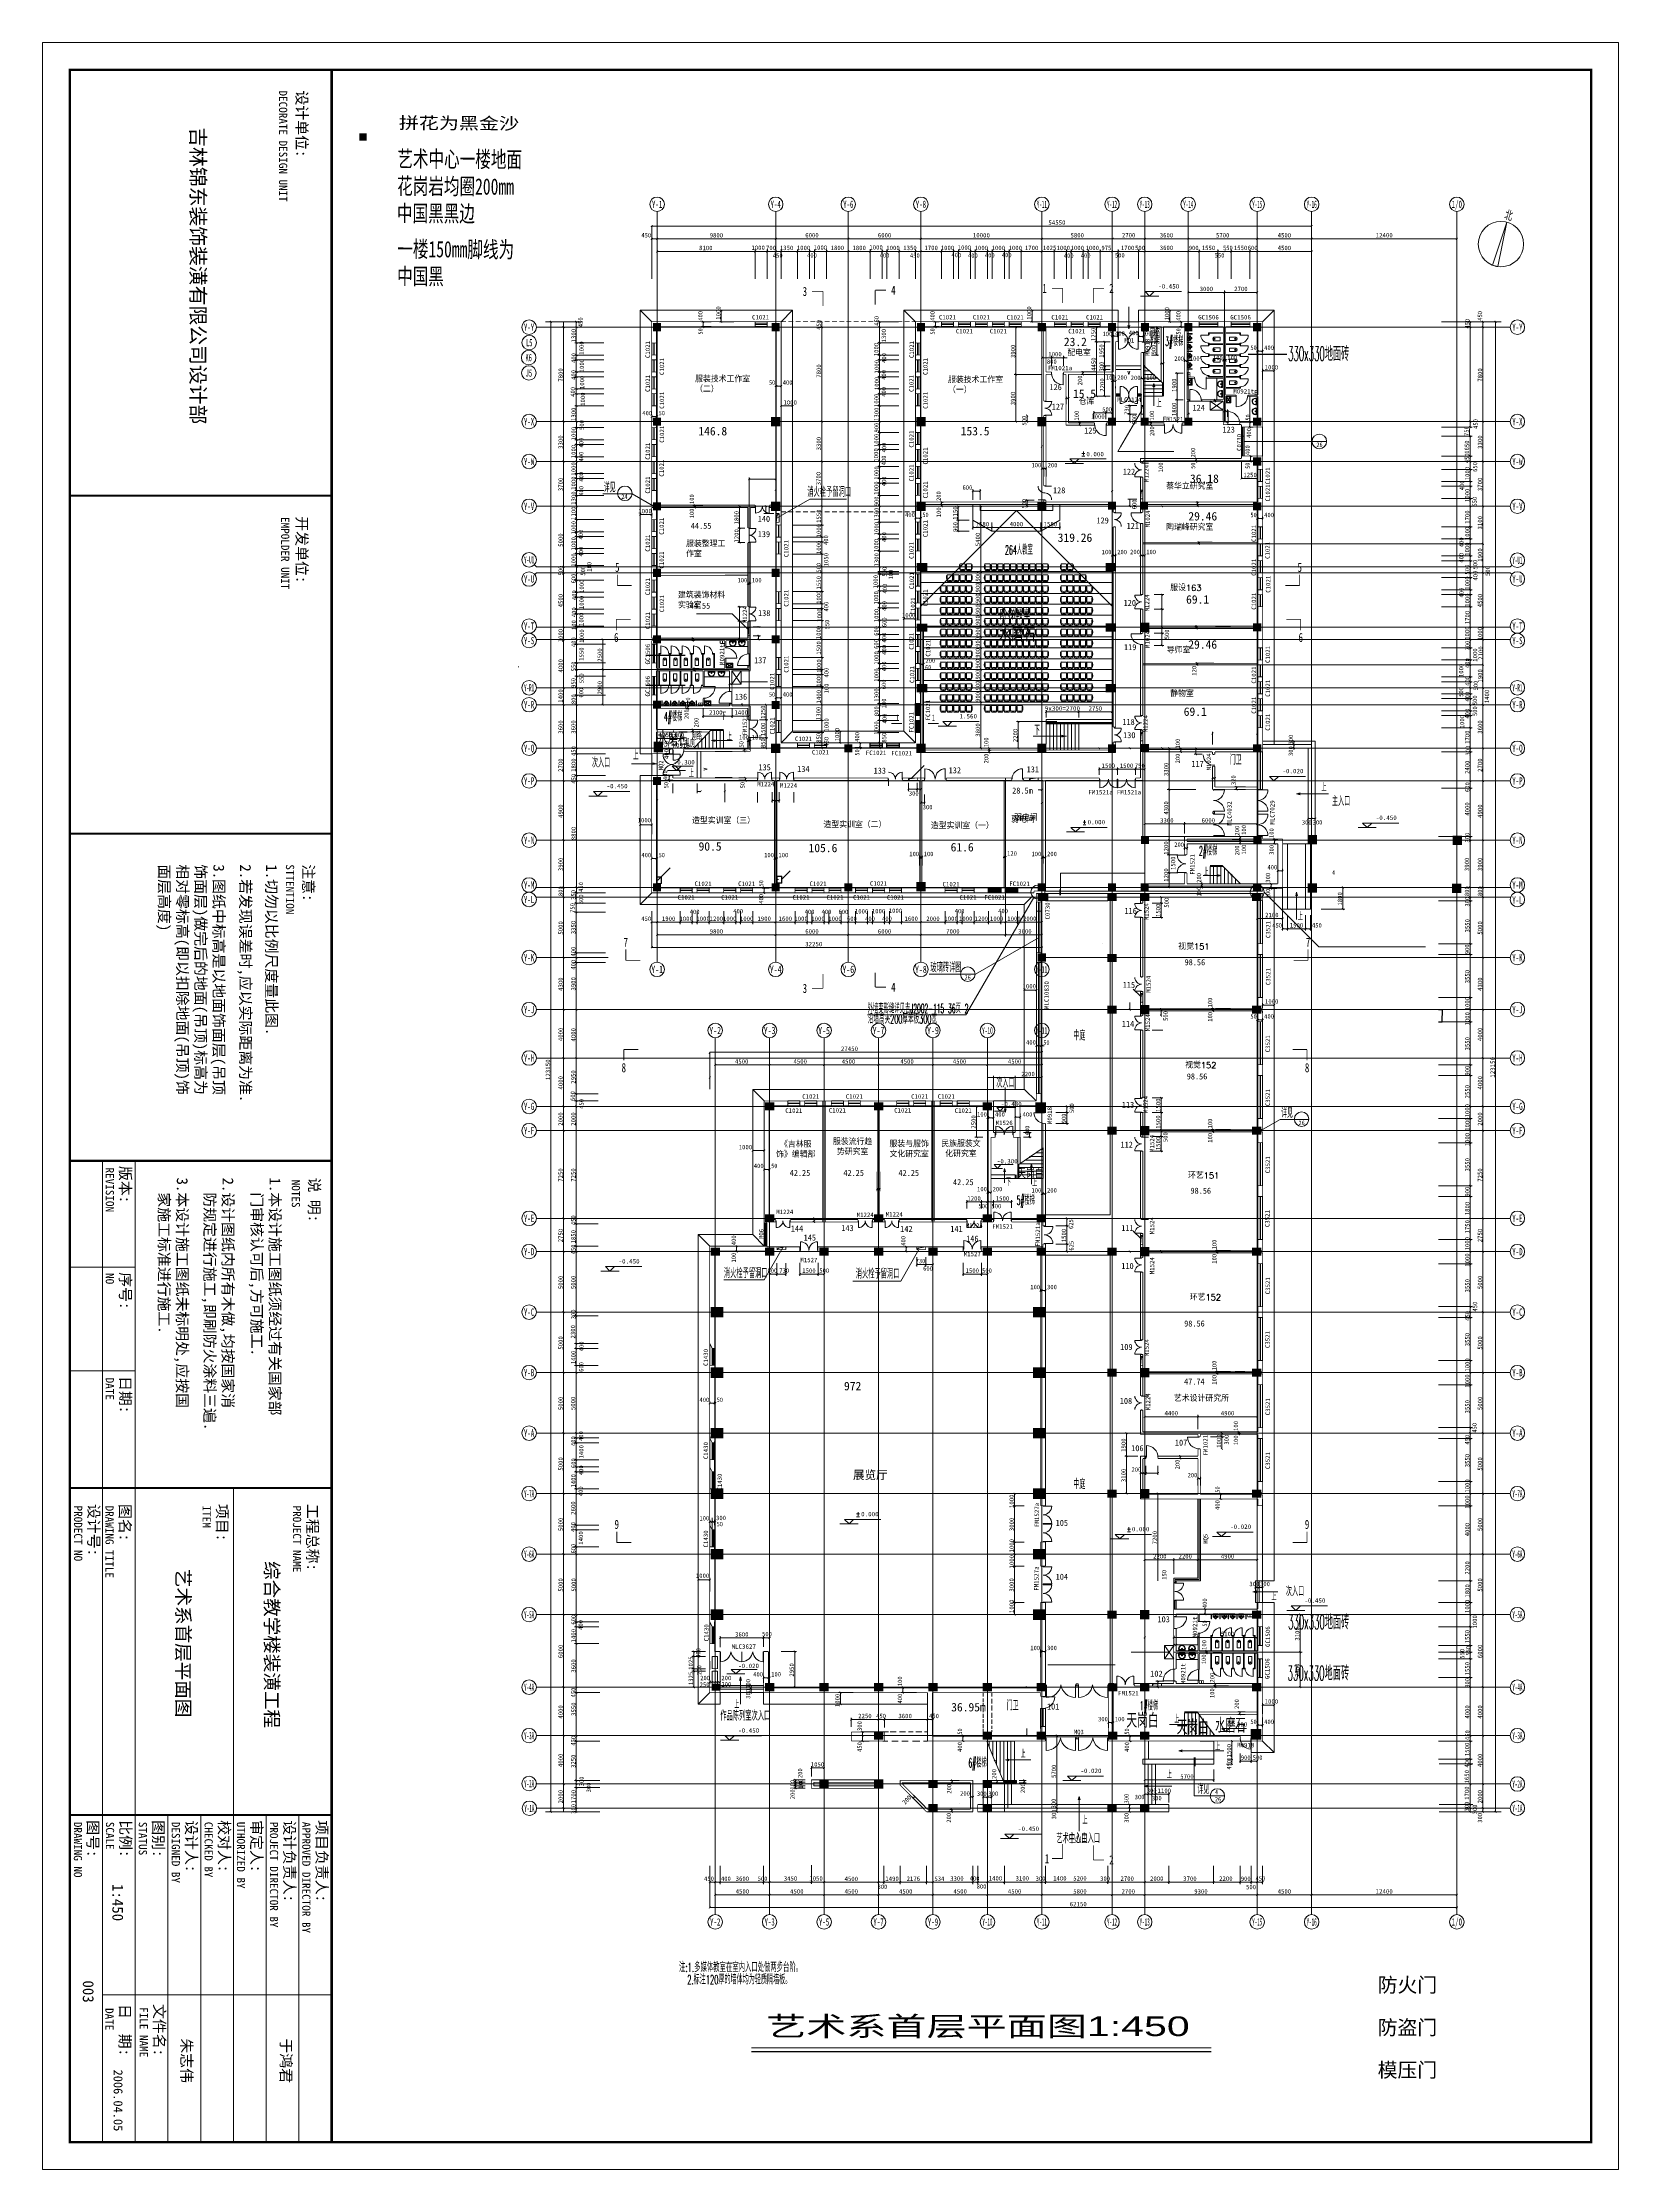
# Model space of a CAD drawing. Extents: x -307567 to 704339, y -10277 to 165507.
# Drawn here: x -307567 to -177307, y -10277 to 165506 of the extents above; entities that cross this region are included whole.
import ezdxf
from ezdxf.enums import TextEntityAlignment as Align

# ---------------------------------------------------------------- set-up
doc = ezdxf.new("R2010")
doc.units = 0
doc.header["$MEASUREMENT"] = 0
doc.layers.get('0').update_dxf_attribs({"linetype": 'CONTINUOUS'})
for name, color, linetype, lineweight in [('AXIS', 7, 'CONTINUOUS', 5), ('ziti', 32, 'CONTINUOUS', 0), ('我的', 255, 'CONTINUOUS', 0)]:
    doc.layers.add(name, color=color, linetype=linetype, lineweight=lineweight)
doc.layers.add('JELIBTLTC', color=3, linetype='CONTINUOUS')
doc.layers.add('中文', color=4, linetype='CONTINUOUS')
doc.layers.get('0').off()
doc.styles.add('HZ', font='txt', dxfattribs={"width": 0.7, "height": 5, "bigfont": 'STF:宋体'})
doc.styles.add('JELIBTLZX1', font='arial.ttf', dxfattribs={"width": 0.65})
doc.styles.get("Standard").update_dxf_attribs({"font": 'txt', "height": 3})
doc.dimstyles.get("Standard").update_dxf_attribs({"dimtxt": 0.18, "dimasz": 0.18, "dimexe": 0.18, "dimexo": 0.0625, "dimgap": 0.09, "dimtad": 0, "dimtih": 1, "dimtoh": 1, "dimdec": 4, "dimzin": 0, "dimdsep": 46, "dimtxsty": 'Standard', "dimcen": 0.09, "dimadec": 0, "dimazin": 0, "dimtfac": 1, "dimtdec": 4, "dimtofl": 0, "dimtmove": 0, "dimatfit": 3, "dimfxl": 1, "dimtolj": 1, "dimtzin": 0, "dimarcsym": 0})

# ---------------------------------------------------------------- blocks, each defined once
blk = doc.blocks.new('150204', base_point=(4196, -5955))
at = {"color": 253}
for p, q in [((3962, -5547), (3963, -5525)), ((3985, -5797), (3985, -5564)), ((3986, -5884), (3996, -5915)), ((4011, -5476), (4382, -5476)), ((4396, -5915), (4407, -5884)), ((4408, -5797), (4408, -5564)), ((4430, -5525), (4431, -5547))]:
    blk.add_line(p, q, dxfattribs=at)
for centre, radius, start, end in [((4738, -5673), 811, 172.30604, 189.15743), ((3960, -5574), 27, 22.02096, 157.97904), ((3960, -5789), 25.8, 209.98699, 342.93183), ((4013, -5526), 50.3, 91.90811, 178.64753), ((6383, -5593), 2422, 185.1789, 185.5149), ((4025, -5801), 58, 205.63773, 261.83509), ((4006, -5877), 21.5, 91.31607, 198.31159), ((4054, -5873), 71.3, 216.19834, 251.81562), ((4305, -3852), 2027, 261.83567, 266.93629), ((4276, -4078), 1879, 262.5102, 267.55433), ((4088, -3852), 2027, 273.06361, 278.16422), ((4116, -4078), 1879, 272.44556, 277.48969), ((4339, -5873), 71.3, 288.1844, 323.80103), ((4368, -5801), 58, 278.16492, 334.36228), ((4382, -5525), 48.6, -0.55627, 90), ((4386, -5877), 21.5, -18.31158, 88.68392), ((4433, -5574), 27, 22.02096, 157.97904), ((4433, -5789), 25.8, 197.06818, 330.01304), ((2009, -5593), 2422, 354.485, 354.82099), ((3654, -5673), 811, -9.1575, 7.69397)]:
    blk.add_arc(centre, radius, start, end)
blk = doc.blocks.new('*D8')
at = {"layer": '我的', "color": 0, "lineweight": -2}
for p, q in [((-192184, 85580), (-191873, 85580)), ((-192184, 84580), (-191873, 84580)), ((-191873, 85580), (-191873, 85082)), ((-191873, 84580), (-191873, 85079))]:
    blk.add_line(p, q, dxfattribs=at)
at = {"layer": '我的', "color": 0}
for points in [[(-191873, 85580), (-191873, 85580), (-191873, 85580)], [(-191873, 84580), (-191873, 84580), (-191873, 84580)]]:
    blk.add_solid(points, dxfattribs=at)
at = {"layer": '我的', "color": 0, "insert": (-191873, 85080), "char_height": 3, "attachment_point": 5}
blk.add_mtext('\\A1;999.9936', dxfattribs=at)
blk = doc.blocks.new('1111')
for p, q in [((0, -37), (-99, -321)), ((0, -37), (0, -2036)), ((0, -37), (99, -321)), ((0, -2036), (669, -2036))]:
    blk.add_line(p, q)
at = {"insert": (573, -1814), "char_height": 500, "width": 3006.29, "attachment_point": 1}
blk.add_mtext('{\\fSimSun|b0|i0|c134|p2;白钢玻璃\\P地弹门}', dxfattribs=at)

msp = doc.modelspace()

# ---------------------------------------------------------------- hatches: boundary and pattern name
at = {"layer": '中文'}
h = msp.add_hatch(color=0, dxfattribs=at)
h.paths.add_polyline_path([(-235025.81429, 110780.11438), (-235207.06033, 110780.11436), (-235207.06033, 109880.21607), (-235025.81429, 109880.21607)])
h.paths.add_polyline_path([(-235207.06033, 110780.11436), (-235244.56014, 110780.11436), (-235244.56014, 109880.21607), (-235207.06033, 109880.21607)])
h.paths.add_polyline_path([(-235244.56014, 110780.11436), (-235417.25063, 110780.11433), (-235417.25063, 109880.21607), (-235244.56014, 109880.21607)])
h = msp.add_hatch(color=0, dxfattribs=at)
h.paths.add_polyline_path([(-235025.81429, 109480.21502), (-235207.06033, 109480.21502), (-235207.06033, 108480.21696), (-235025.81429, 108480.21696)])
h.paths.add_polyline_path([(-235207.06033, 109480.21502), (-235244.56014, 109480.21502), (-235244.56014, 108480.21696), (-235207.06033, 108480.21696)])
h.paths.add_polyline_path([(-235244.56014, 109480.21502), (-235417.25063, 109480.21502), (-235417.25063, 108480.21696), (-235244.56014, 108480.21696)])
h = msp.add_hatch(color=0, dxfattribs=at)
h.paths.add_polyline_path([(-236767.24388, 107630.13577), (-237767.23735, 107630.13577), (-237767.23735, 107448.88057), (-236767.24388, 107448.88057)])
h.paths.add_polyline_path([(-236767.24388, 107448.88057), (-237767.23735, 107448.88057), (-237767.23735, 107411.38076), (-236767.24388, 107411.38076)])
h.paths.add_polyline_path([(-236767.24388, 107411.38076), (-237767.23735, 107411.38076), (-237767.23735, 107230.13471), (-236767.24388, 107230.13471)])
h.paths.add_polyline_path([(-238167.2384, 107630.13577), (-238385.45783, 107630.13577), (-238385.45783, 107448.88057), (-238167.2384, 107448.88057)])
h.paths.add_polyline_path([(-238167.2384, 107448.88057), (-238385.45783, 107448.88057), (-238385.45783, 107411.38076), (-238167.2384, 107411.38076)])
h.paths.add_polyline_path([(-238167.2384, 107411.38076), (-238385.45783, 107411.38076), (-238385.45783, 107230.13471), (-238167.2384, 107230.13471)])
h.paths.add_polyline_path([(-238385.45783, 107411.38076), (-239167.23188, 107411.38076), (-239167.23188, 107230.13471), (-238385.45783, 107230.13471)])
h.paths.add_polyline_path([(-238385.45783, 107448.88057), (-239167.23188, 107448.88057), (-239167.23188, 107411.38076), (-238385.45783, 107411.38076)])
h.paths.add_polyline_path([(-238385.45783, 107619.96431), (-238395.62929, 107630.13577), (-239167.23188, 107630.13577), (-239167.23188, 107448.88057), (-238385.45783, 107448.88057)])
h = msp.add_hatch(color=0, dxfattribs=at)
h.paths.add_polyline_path([(-228367.28588, 95630.18661), (-229367.27935, 95630.18661), (-229367.27935, 95448.93141), (-228367.28588, 95448.93141)])
h.paths.add_polyline_path([(-228367.28588, 95448.93141), (-229367.27935, 95448.93141), (-229367.27935, 95411.4316), (-228367.28588, 95411.4316)])
h.paths.add_polyline_path([(-228367.28588, 95411.4316), (-229367.27935, 95411.4316), (-229367.27935, 95230.19471), (-228367.28588, 95230.19471)])
h = msp.add_hatch(color=0, dxfattribs=at)
h.paths.add_polyline_path([(-226967.29135, 95630.18661), (-227967.2894, 95630.18661), (-227967.2894, 95448.93141), (-226967.29135, 95448.93141)])
h.paths.add_polyline_path([(-226967.29135, 95448.93141), (-227967.2894, 95448.93141), (-227967.2894, 95411.4316), (-226967.29135, 95411.4316)])
h.paths.add_polyline_path([(-226967.29135, 95411.4316), (-227967.2894, 95411.4316), (-227967.2894, 95230.19471), (-226967.29135, 95230.19471)])
at = {"layer": '我的'}
msp.add_hatch(color=0, dxfattribs=at).paths.add_polyline_path([(-280786.71586, 158003.24289), (-281386.71586, 158003.24289), (-281386.71586, 157403.24289), (-280786.71586, 157403.24289)])

# ---------------------------------------------------------------- linework, layer by layer
at = {"layer": 'AXIS'}
msp.add_lwpolyline([(-177306.93977, 165506.4863), (-307567.04743, 165506.4863), (-307567.04743, -10277.04998), (-177306.93977, -10277.04998)], close=True, dxfattribs=at)
at = {"layer": 'AXIS', "const_width": 180.29081}
msp.add_lwpolyline([(-179560.57485, 163252.85122), (-305313.41235, 163252.85122), (-305313.41235, -8023.4149), (-179560.57485, -8023.4149)], close=True, dxfattribs=at)
at = {"layer": '中文', "color": 0}
msp.add_line((-211992.7126, 30168.0143), (-211992.7126, 31031.06846), dxfattribs=at)
for points in [[(-235417.25063, 110880.20496), (-235025.81429, 110880.20496), (-235025.81429, 109880.21607), (-235417.25063, 109880.21607)], [(-235025.81429, 108480.21696), (-235417.25063, 108480.21696), (-235417.25063, 109480.21502), (-235025.81429, 109480.21502)], [(-239167.23188, 107630.13577), (-238167.2384, 107630.13577), (-238167.2384, 107230.13471), (-239167.23188, 107230.13471)], [(-237767.23735, 107630.13577), (-236767.24388, 107630.13577), (-236767.24388, 107230.13471), (-237767.23735, 107230.13471)], [(-229367.27935, 95630.18661), (-228367.28588, 95630.18661), (-228367.28588, 95230.19471), (-229367.27935, 95230.19471)], [(-227967.2894, 95630.18661), (-226967.29135, 95630.18661), (-226967.29135, 95230.19471), (-227967.2894, 95230.19471)]]:
    msp.add_lwpolyline(points, close=True, dxfattribs=at)
at = {"layer": '我的', "color": 0}
for p, q in [((-256767.1454, 151540.4753), (-256767.1454, 148240.4918)), ((-246967.19745, 151540.4753), (-246967.19745, 148240.4918)), ((-240967.22288, 151540.4753), (-240967.22288, 148240.4918)), ((-234967.25288, 151540.4753), (-234967.25288, 148240.4918)), ((-224967.3044, 151540.4753), (-224967.3044, 148240.4918)), ((-219167.33493, 151540.4753), (-219167.33493, 148240.4918)), ((-216467.34385, 151540.4753), (-216467.34385, 148240.4918)), ((-212867.36185, 151540.4753), (-212867.36185, 148240.4918)), ((-207167.39035, 151540.4753), (-207167.39035, 148240.4918)), ((-202667.41285, 151540.4753), (-202667.41285, 148240.4918)), ((-190667.47285, 151540.4753), (-190667.47285, 148240.4918)), ((-257217.14315, 150340.47214), (-257217.14315, 145967.87132)), ((-257217.14315, 150340.47214), (-202667.41285, 150340.47214)), ((-256767.1454, 149440.47664), (-256767.1454, 146934.65421)), ((-257217.14315, 149290.47739), (-256767.1454, 149290.47739)), ((-256767.1454, 149290.47739), (-246967.19745, 149290.47739)), ((-256767.1454, 146527.83251), (-256767.1454, 148390.48189)), ((-256767.1454, 148240.4918), (-256767.1454, 95170.08149)), ((-256767.1454, 148240.48264), (-240967.22288, 148240.48264)), ((-256767.1454, 148240.48264), (-240967.22288, 148240.48264)), ((-248667.1859, 145967.87132), (-248667.1859, 148390.48189)), ((-248667.1859, 148240.48264), (-247667.19243, 148240.48264)), ((-247717.18913, 148240.48264), (-246967.19745, 148240.48264)), ((-247667.19243, 145967.87132), (-247667.19243, 148390.48189)), ((-246967.19745, 149290.47739), (-240967.22288, 149290.47739)), ((-246967.19745, 146505.86912), (-246967.19745, 148396.08489)), ((-246967.19745, 146527.83251), (-246967.19745, 148390.48189)), ((-246967.19745, 148240.4918), (-246967.19745, 95170.08149)), ((-246517.1997, 145967.87132), (-246517.1997, 148390.48189)), ((-245167.20188, 145967.87132), (-245167.20188, 148396.08489)), ((-244167.2084, 145967.87132), (-244167.2084, 148396.08489)), ((-243767.20735, 145967.87132), (-243767.20735, 148396.08489)), ((-242767.21388, 145967.87132), (-242767.21388, 148396.08489)), ((-240967.22288, 149290.47739), (-234967.25288, 149290.47739)), ((-240967.22288, 146505.86912), (-240967.22288, 148396.08489)), ((-240967.22288, 148246.08564), (-239167.23188, 148246.08564)), ((-240967.22288, 148240.4918), (-240967.22288, 95170.08149)), ((-239167.23188, 145967.87132), (-239167.23188, 148396.08489)), ((-239167.23188, 148246.08564), (-238167.2384, 148246.08564)), ((-238167.2384, 145967.87132), (-238167.2384, 148396.08489)), ((-238167.2384, 148246.08564), (-237767.23735, 148246.08564)), ((-237767.23735, 145967.87132), (-237767.23735, 148396.08489)), ((-237767.23735, 148246.08564), (-236767.24388, 148246.08564)), ((-236767.24388, 145967.87132), (-236767.24388, 148396.08489)), ((-236767.24388, 148246.08564), (-234967.25288, 148246.08564)), ((-235417.25063, 145967.87132), (-235417.25063, 148396.08489)), ((-234967.25288, 149290.47739), (-224967.3044, 149290.47739)), ((-234967.25288, 146505.86912), (-234967.25288, 148396.08489)), ((-234967.25288, 146505.86912), (-234967.25288, 148396.08489)), ((-234967.25288, 148246.08564), (-233267.25985, 148246.08564)), ((-234967.25288, 148240.4918), (-234967.25288, 95170.08149)), ((-233267.25985, 145967.87132), (-233267.25985, 148396.08489)), ((-233267.25985, 148246.08564), (-232267.26638, 148246.08564)), ((-232267.26638, 145967.87132), (-232267.26638, 148396.08489)), ((-232267.26638, 148246.08564), (-231867.2699, 148246.08564)), ((-231867.2699, 145967.87132), (-231867.2699, 148396.08489)), ((-231867.2699, 148246.08564), (-230867.27185, 148246.08564)), ((-230867.27185, 145967.87132), (-230867.27185, 148396.08489)), ((-230867.27185, 148246.08564), (-230467.27538, 148246.08564)), ((-230467.27538, 145967.87132), (-230467.27538, 148396.08489)), ((-230467.27538, 148246.08564), (-229467.2819, 148246.08564)), ((-229467.2819, 145967.87132), (-229467.2819, 148396.08489)), ((-229467.2819, 148246.08564), (-229067.28085, 148246.08564)), ((-229067.28085, 145967.87132), (-229067.28085, 148396.08489)), ((-229067.28085, 148246.08564), (-228067.28738, 148246.08564)), ((-228067.28738, 145967.87132), (-228067.28738, 148396.08489)), ((-228067.28738, 148246.08564), (-227667.2909, 148246.08564)), ((-227667.2909, 145967.87132), (-227667.2909, 148396.08489)), ((-227667.2909, 148246.08564), (-226667.29285, 148246.08564)), ((-226667.29285, 145967.87132), (-226667.29285, 148396.08489)), ((-226667.29285, 148246.08564), (-224967.3044, 148246.08564)), ((-224967.3044, 149290.47739), (-219117.33365, 149290.47739)), ((-224967.3044, 146505.86912), (-224967.3044, 148396.08489)), ((-224967.3044, 148246.08564), (-223942.308, 148246.08564)), ((-224967.3044, 148240.4918), (-224967.3044, 95170.08149)), ((-223942.308, 145967.87132), (-223942.308, 148396.08489)), ((-223942.308, 148246.08564), (-222942.31453, 148246.08564)), ((-222942.31453, 145967.87132), (-222942.31453, 148396.08489)), ((-222942.31453, 148246.08564), (-222542.31347, 148246.08564)), ((-222542.31347, 145967.87132), (-222542.31347, 148396.08489)), ((-222542.31347, 148246.08564), (-221542.32, 148246.08564)), ((-221542.32, 145967.87132), (-221542.32, 148396.08489)), ((-221542.32, 148246.08564), (-221142.32353, 148246.08564)), ((-221142.32353, 145967.87132), (-221142.32353, 148396.08489)), ((-221142.32353, 148246.08564), (-220142.33005, 148246.08564)), ((-220142.33005, 145967.87132), (-220142.33005, 148396.08489)), ((-220142.33005, 148246.08564), (-219117.33365, 148246.08564)), ((-219167.33493, 146505.86912), (-219167.33493, 148396.08489)), ((-219167.33493, 146505.86912), (-219167.33493, 148396.08489)), ((-219167.33493, 148240.4918), (-219167.33493, 95170.08149)), ((-219117.33365, 149290.47739), (-216467.34385, 149290.47739)), ((-219117.33365, 148246.08564), (-218667.3359, 148246.08564)), ((-218667.3359, 145967.87132), (-218667.3359, 148396.08489)), ((-218667.3359, 148246.08564), (-216917.3416, 148246.08564)), ((-216967.34288, 145967.87132), (-216967.34288, 148396.08489)), ((-216917.3416, 148246.08564), (-216467.34385, 148246.08564)), ((-216467.34385, 149290.47739), (-212867.36185, 149290.47739)), ((-216467.34385, 146505.86912), (-216467.34385, 148396.08489)), ((-216467.34385, 146505.86912), (-216467.34385, 148396.08489)), ((-216467.34385, 148246.08564), (-214942.353, 148246.08564)), ((-216467.34385, 148240.4918), (-216467.34385, 95170.08149)), ((-214942.353, 148246.08564), (-212867.36185, 148246.08564)), ((-212867.36185, 149290.47739), (-207167.39035, 149290.47739)), ((-212867.36185, 146505.86912), (-212867.36185, 148396.08489)), ((-212867.36185, 148246.08564), (-211967.36635, 148246.08564)), ((-212867.36185, 148240.4918), (-212867.36185, 134180.00302)), ((-211967.36635, 145967.87132), (-211967.36635, 148396.08489)), ((-211967.36635, 148246.08564), (-210417.37715, 148246.08564)), ((-210417.37715, 145967.87132), (-210417.37715, 148396.08489)), ((-210417.37715, 148246.08564), (-209867.37685, 148246.08564)), ((-209867.37685, 148246.08564), (-209317.3857, 148246.08564)), ((-209317.3857, 145967.87132), (-209317.3857, 148396.08489)), ((-209317.3857, 148246.08564), (-202667.41285, 148246.08564)), ((-207767.38735, 145967.87132), (-207767.38735, 148396.08489)), ((-207767.38735, 148246.08564), (-207167.39035, 148246.08564)), ((-207167.39035, 149290.47739), (-202667.41285, 149290.47739)), ((-207167.39035, 146505.86912), (-207167.39035, 148396.08489)), ((-207167.39035, 148240.4918), (-207167.39035, 95170.08149)), ((-202667.41285, 149290.47739), (-190667.47285, 149290.47739)), ((-202667.41285, 148240.4918), (-202667.41285, 95170.08149)), ((-190667.47285, 148240.4918), (-190667.47285, 95170.08149)), ((-216810.14762, 144542.80521), (-215310.15512, 144542.80521)), ((-216060.15137, 144542.80521), (-216435.14949, 144917.80333)), ((-216435.14949, 144917.80333), (-213435.16449, 144917.80333)), ((-215685.15324, 144917.80333), (-216060.15137, 144542.80521)), ((-212867.36185, 145004.31108), (-212867.36185, 134129.99716)), ((-212867.36185, 144854.31183), (-209867.37685, 144854.31183)), ((-209867.37685, 145004.31108), (-209867.37685, 134129.99716)), ((-209867.37685, 144854.31183), (-207167.39035, 144854.31183)), ((-207167.39035, 145004.31108), (-207167.39035, 134129.99716)), ((-263000.49131, 142429.95261), (-266000.47631, 142429.95261)), ((-265550.37785, 19280.56836), (-265550.37785, 142429.95261)), ((-264500.48381, 141979.95486), (-264500.48381, 142429.95261)), ((-263450.38835, 134179.99386), (-263450.38835, 142429.95261)), ((-258167.13993, 143379.95396), (-245567.19835, 143379.95396)), ((-258167.13993, 143379.95396), (-257217.14315, 142429.95261)), ((-258167.13993, 106730.14027), (-258167.13993, 143379.95396)), ((-253100.82462, 142429.95261), (-252293.47545, 142429.95261)), ((-252950.82537, 142029.95156), (-252950.82537, 142429.95261)), ((-251610.47715, 143379.95396), (-250428.15732, 143379.95396)), ((-251610.47715, 142429.96177), (-250428.15274, 142429.96177)), ((-251460.4779, 142429.96177), (-251460.4779, 143379.95396)), ((-248667.1859, 142429.96177), (-247667.19243, 142429.96177)), ((-246517.1997, 142429.95261), (-245567.19835, 143379.95396)), ((-245567.19835, 124630.04771), (-245567.19835, 143379.95396)), ((-243165.25571, 125630.04577), (-243165.25571, 142429.96177)), ((-238535.45708, 142429.97092), (-236816.21519, 142429.97092)), ((-238385.45783, 141979.96402), (-238385.45783, 142429.97092)), ((-236367.2474, 108580.12796), (-236367.2474, 143379.95396)), ((-236367.2474, 143379.95396), (-235417.25063, 142429.97092)), ((-236367.2474, 143379.95396), (-218667.3359, 143379.95396)), ((-233915.72463, 142429.96177), (-233461.7352, 142429.96177)), ((-233765.72538, 142029.96071), (-233765.72538, 142429.96177)), ((-233267.25985, 142429.96177), (-232267.26638, 142429.96177)), ((-231867.2699, 142429.96177), (-230867.27185, 142429.96177)), ((-230467.27538, 142429.96177), (-229467.2819, 142429.96177)), ((-229067.28085, 142429.96177), (-228067.28738, 142429.96177)), ((-227667.2909, 142429.96177), (-226667.29285, 142429.96177)), ((-225928.79557, 143379.95396), (-225125.69442, 143379.95396)), ((-225928.79557, 142429.96177), (-225125.69442, 142429.96177)), ((-225778.79632, 142429.96177), (-225778.79632, 143379.95396)), ((-223942.308, 142429.96177), (-222942.31453, 142429.96177)), ((-222542.31347, 142429.96177), (-221542.32, 142429.96177)), ((-221142.32353, 142429.96177), (-220142.33005, 142429.96177)), ((-218667.3359, 142429.96177), (-218667.3359, 143379.95396)), ((-218667.3359, 142429.96177), (-216917.3416, 142429.96177)), ((-217773.56596, 143669.92749), (-217773.56596, 141839.66015)), ((-217439.65649, 142429.96177), (-216967.34288, 142429.96177)), ((-216966.34496, 142429.96177), (-216966.34496, 143379.95396)), ((-216966.34496, 143379.95396), (-205767.4004, 143379.95396)), ((-214531.10475, 143379.95396), (-213496.25733, 143379.95396)), ((-214531.10475, 142429.96177), (-213496.25733, 142429.96177)), ((-214381.1055, 142429.96177), (-214381.1055, 143379.95396)), ((-213592.08509, 142429.96177), (-213442.08584, 142429.96177)), ((-213442.08584, 142029.96071), (-213442.08584, 142429.96177)), ((-211967.36635, 142429.96177), (-210417.37715, 142429.96177)), ((-209317.3857, 142429.96177), (-207767.38735, 142429.96177)), ((-206717.3926, 142429.96177), (-205767.4004, 143379.95396)), ((-205767.4004, 107478.46111), (-205767.4004, 143379.95396)), ((-189410.05726, 142429.96177), (-191942.05449, 142429.96177)), ((-187010.17912, 142429.96177), (-190010.16412, 142429.96177)), ((-189560.05651, 141979.96402), (-189560.05651, 142429.96177)), ((-188510.17162, 141979.96402), (-188510.17162, 142429.96177)), ((-187460.06701, 19280.56836), (-187460.06701, 142429.96177)), ((-266750.37185, 141979.95486), (-263450.38835, 141979.95486)), ((-264500.3831, 134179.99386), (-264500.3831, 141979.95486)), ((-260732.61325, 141979.95486), (-263575.17868, 141979.95486)), ((-261176.86609, 140679.95831), (-263575.17868, 140679.95831)), ((-189560.05651, 141979.96402), (-263450.38835, 141979.95486)), ((-257217.14315, 139679.96941), (-257217.14315, 140679.96746)), ((-257035.89253, 139679.96941), (-257035.89253, 140679.96746)), ((-256998.39272, 139679.96941), (-256998.39272, 140679.96746)), ((-256817.14668, 139679.96941), (-256817.14668, 140679.96746)), ((-253100.82462, 142029.95156), (-252293.47545, 142029.95156)), ((-253100.82462, 141979.96402), (-252293.47545, 141979.96402)), ((-252950.82537, 141979.96402), (-252950.82537, 142029.95156)), ((-248667.1859, 142248.70657), (-247667.19243, 142248.70657)), ((-248667.1859, 142211.20676), (-247667.19243, 142211.20676)), ((-248667.1859, 142029.96071), (-247667.19243, 142029.96071)), ((-236792.19187, 141979.96402), (-238535.45708, 141979.96402)), ((-238535.45708, 141979.96402), (-236816.21519, 141979.96402)), ((-236792.19187, 140679.96746), (-238535.45708, 140679.96746)), ((-238385.45783, 140679.96746), (-238385.45783, 141979.96402)), ((-238385.45783, 139679.96941), (-238385.45783, 140679.96746)), ((-235417.25063, 139679.96941), (-235417.25063, 140679.96746)), ((-235236.00001, 139679.96941), (-235236.00001, 140679.96746)), ((-235198.50019, 139679.96941), (-235198.50019, 140679.96746)), ((-235017.25415, 139679.96941), (-235017.25415, 140679.96746)), ((-233915.72463, 142029.96071), (-233461.7352, 142029.96071)), ((-233915.72463, 141979.95486), (-233461.7352, 141979.95486)), ((-233765.72538, 141979.95486), (-233765.72538, 142029.96071)), ((-233267.25985, 142248.70657), (-232267.26638, 142248.70657)), ((-233267.25985, 142211.20676), (-232267.26638, 142211.20676)), ((-233267.25985, 142029.96071), (-232267.26638, 142029.96071)), ((-231867.2699, 142248.70657), (-230867.27185, 142248.70657)), ((-231867.2699, 142211.20676), (-230867.27185, 142211.20676)), ((-231867.2699, 142029.96071), (-230867.27185, 142029.96071)), ((-230467.27538, 142248.70657), (-229467.2819, 142248.70657)), ((-230467.27538, 142211.20676), (-229467.2819, 142211.20676)), ((-230467.27538, 142029.96071), (-229467.2819, 142029.96071)), ((-229067.28085, 142248.70657), (-228067.28738, 142248.70657)), ((-229067.28085, 142211.20676), (-228067.28738, 142211.20676)), ((-229067.28085, 142029.96071), (-228067.28738, 142029.96071)), ((-227667.2909, 142248.70657), (-226667.29285, 142248.70657)), ((-227667.2909, 142211.20676), (-226667.29285, 142211.20676)), ((-227667.2909, 142029.96071), (-226667.29285, 142029.96071)), ((-227257.64024, 141979.96402), (-224967.3044, 141979.96402)), ((-227107.64099, 138079.98352), (-227107.64099, 141979.96402)), ((-223942.308, 142248.70657), (-222942.31453, 142248.70657)), ((-223942.308, 142211.20676), (-222942.31453, 142211.20676)), ((-223942.308, 142029.96071), (-222942.31453, 142029.96071)), ((-222542.31347, 142248.70657), (-221542.32, 142248.70657)), ((-222542.31347, 142211.20676), (-221542.32, 142211.20676)), ((-222542.31347, 142029.96071), (-221542.32, 142029.96071)), ((-221142.32353, 142248.70657), (-220142.33005, 142248.70657)), ((-221142.32353, 142211.20676), (-220142.33005, 142211.20676)), ((-221142.32353, 142029.96071), (-220142.33005, 142029.96071)), ((-220596.45681, 141979.96402), (-219937.5505, 141979.96402)), ((-220596.45681, 140779.97002), (-219937.5505, 140779.97002)), ((-220596.45681, 140779.97002), (-219952.09815, 140779.97002)), ((-220446.45756, 140779.97002), (-220446.45756, 141979.96402)), ((-220446.45756, 136279.80941), (-220446.45756, 140779.97002)), ((-219932.32286, 140779.97002), (-219333.45196, 140779.97002)), ((-219782.32361, 138879.61941), (-219782.32361, 140779.97002)), ((-219167.33493, 141391.11808), (-219167.33493, 141241.11883)), ((-219167.33493, 141241.11883), (-219067.33238, 141241.11883)), ((-219067.33238, 141391.11808), (-219067.33238, 141241.11883)), ((-219067.33238, 141241.11883), (-218667.3359, 141241.11883)), ((-218667.3359, 141391.11808), (-218667.3359, 141241.11883)), ((-218631.15902, 140870.86312), (-218631.15902, 141583.35955)), ((-218631.15902, 140870.86312), (-218631.15902, 140158.36668)), ((-217773.56596, 141839.66015), (-217851.20686, 142129.43226)), ((-217773.56596, 141839.66015), (-217695.92047, 142129.43226)), ((-217005.1677, 140870.86312), (-217005.1677, 141583.35955)), ((-217005.1677, 140870.86312), (-217005.1677, 140158.36668)), ((-216967.34288, 141362.58124), (-216967.34288, 140779.97002)), ((-216967.34288, 141212.58199), (-216567.3464, 141212.58199)), ((-215899.08802, 140742.4702), (-216675.58408, 140742.4702)), ((-216667.34438, 140742.4702), (-216667.34438, 140779.97002)), ((-216567.3464, 141362.58124), (-216567.3464, 140915.5864)), ((-215327.00531, 141979.96402), (-215891.47087, 141979.96402)), ((-215327.00531, 140779.97002), (-215891.47087, 140779.97002)), ((-215477.00456, 140579.96491), (-215477.00456, 141979.96402)), ((-215116.35268, 137477.93575), (-215116.35268, 142029.96071)), ((-214916.35673, 137167.93974), (-214916.35673, 142029.96071)), ((-213592.08509, 142029.96071), (-213442.08584, 142029.96071)), ((-213592.08509, 141979.96402), (-213442.08584, 141979.96402)), ((-213442.08584, 141979.96402), (-213442.08584, 142029.96071)), ((-212967.3644, 141446.24171), (-212548.36625, 141446.24171)), ((-212967.3644, 141416.24918), (-212548.36625, 141416.24918)), ((-212967.3644, 140751.25007), (-212548.36625, 140751.25007)), ((-212967.3644, 140721.24839), (-212548.36625, 140721.24839)), ((-212960.91454, 141271.64236), (-212704.36675, 141281.38353)), ((-212960.91454, 140880.11905), (-212960.91454, 141271.64236)), ((-212704.36675, 141281.38353), (-212959.36273, 141271.38602)), ((-212959.36273, 140881.39163), (-212959.36273, 141271.38602)), ((-212959.36273, 140881.39163), (-212704.36675, 140871.38496)), ((-212819.66311, 141069.51325), (-212818.56449, 141074.05424)), ((-212818.56449, 141067.6822), (-212819.66311, 141069.51325)), ((-212818.56449, 141082.21155), (-212815.32354, 141087.64975)), ((-212818.56449, 141074.05424), (-212818.56449, 141082.21155)), ((-212818.56449, 141064.06589), (-212818.56449, 141067.6822)), ((-212817.47501, 141062.23484), (-212818.56449, 141064.06589)), ((-212817.47501, 141057.69385), (-212817.47501, 141062.23484)), ((-212816.41301, 141052.24649), (-212817.47501, 141057.69385)), ((-212813.12628, 141049.5457), (-212816.41301, 141052.24649)), ((-212815.32354, 141087.64975), (-212813.12628, 141094.93731)), ((-212813.12628, 141094.93731), (-212808.78213, 141100.38467)), ((-212810.9336, 141045.0047), (-212813.12628, 141049.5457)), ((-212803.33476, 141040.47286), (-212810.9336, 141045.0047)), ((-212808.78213, 141100.38467), (-212803.33476, 141104.92567)), ((-212803.33476, 141104.92567), (-212794.60526, 141110.37303)), ((-212796.79793, 141035.93187), (-212803.33476, 141040.47286)), ((-212788.06385, 141034.10998), (-212796.79793, 141035.93187)), ((-212794.60526, 141110.37303), (-212786.96522, 141113.08297)), ((-212778.27233, 141031.36341), (-212788.06385, 141034.10998)), ((-212786.96522, 141113.08297), (-212778.27233, 141114.91402)), ((-212778.27233, 141114.91402), (-212769.53366, 141113.08297)), ((-212770.63687, 141032.26978), (-212778.27233, 141031.36341)), ((-212761.94398, 141034.10998), (-212770.63687, 141032.26978)), ((-212769.53366, 141113.08297), (-212760.84535, 141111.25193)), ((-212754.30394, 141038.64182), (-212761.94398, 141034.10998)), ((-212760.84535, 141111.25193), (-212753.20532, 141104.92567)), ((-212747.76711, 141044.08918), (-212754.30394, 141038.64182)), ((-212753.20532, 141104.92567), (-212746.66391, 141100.38467)), ((-212743.4138, 141049.5457), (-212747.76711, 141044.08918)), ((-212746.66391, 141100.38467), (-212742.32433, 141093.10627)), ((-212740.12707, 141057.69385), (-212743.4138, 141049.5457)), ((-212742.32433, 141093.10627), (-212737.97559, 141087.64975)), ((-212737.97559, 141064.97225), (-212740.12707, 141057.69385)), ((-212737.97559, 141087.64975), (-212736.87697, 141079.5016)), ((-212736.87697, 141069.51325), (-212737.97559, 141064.97225)), ((-212736.87697, 141079.5016), (-212736.87697, 141069.51325)), ((-212704.17449, 141274.69105), (-212704.36675, 141281.38353)), ((-212704.36675, 140871.38496), (-212703.07587, 140881.56558)), ((-212702.02302, 141259.25534), (-212704.17449, 141274.69105)), ((-212703.07587, 140881.56558), (-212700.92439, 140892.46945)), ((-212703.07587, 140881.56558), (-212703.07587, 140881.56558)), ((-212699.82576, 141249.25783), (-212702.02302, 141259.25534)), ((-212700.92439, 140892.46945), (-212699.82576, 140900.66338)), ((-212696.58481, 141237.45674), (-212699.82576, 141249.25783)), ((-212699.82576, 140900.66338), (-212696.58481, 140910.64258)), ((-212693.28435, 141230.21496), (-212696.58481, 141237.45674)), ((-212696.58481, 140910.64258), (-212690.04798, 140928.7974)), ((-212687.84615, 141214.77009), (-212693.28435, 141230.21496)), ((-212690.04798, 140928.7974), (-212685.65805, 140937.86107)), ((-212683.50657, 141207.49168), (-212687.84615, 141214.77009)), ((-212685.65805, 140937.86107), (-212680.20611, 140947.84027)), ((-212681.30474, 141202.04432), (-212683.50657, 141207.49168)), ((-212675.86653, 141194.80254), (-212681.30474, 141202.04432)), ((-212680.20611, 140947.84027), (-212673.6647, 140956.93141)), ((-212670.41459, 141189.35518), (-212675.86653, 141194.80254)), ((-212673.6647, 140956.93141), (-212660.58646, 140974.18902)), ((-212666.07501, 141182.07677), (-212670.41459, 141189.35518)), ((-212647.54483, 141166.64106), (-212666.07501, 141182.07677)), ((-212660.58646, 140974.18902), (-212652.99677, 140982.33717)), ((-212652.99677, 140982.33717), (-212645.35673, 140989.62473)), ((-212642.10663, 141161.18454), (-212647.54483, 141166.64106)), ((-212645.35673, 140989.62473), (-212636.61349, 140996.86652)), ((-212635.56522, 141155.72803), (-212642.10663, 141161.18454)), ((-212636.61349, 140996.86652), (-212621.38835, 141007.76124)), ((-212629.02381, 141151.18703), (-212635.56522, 141155.72803)), ((-212621.38835, 141146.66435), (-212629.02381, 141151.18703)), ((-212613.74831, 141141.21699), (-212621.38835, 141146.66435)), ((-212621.38835, 141007.76124), (-212612.65426, 141014.13327)), ((-212603.95679, 141137.58236), (-212613.74831, 141141.21699)), ((-212612.65426, 141014.13327), (-212605.05542, 141017.75874)), ((-212605.05542, 141017.75874), (-212595.22728, 141022.28143)), ((-212595.22728, 141133.96605), (-212603.95679, 141137.58236)), ((-212586.5344, 141129.43421), (-212595.22728, 141133.96605)), ((-212595.22728, 141022.28143), (-212586.5344, 141025.94352)), ((-212581.09619, 141124.89322), (-212586.5344, 141129.43421)), ((-212586.5344, 141025.94352), (-212577.79573, 141033.19446)), ((-212575.64883, 141118.53949), (-212581.09619, 141124.89322)), ((-212577.79573, 141033.19446), (-212572.35753, 141039.54819)), ((-212572.35753, 141111.25193), (-212575.64883, 141118.53949)), ((-212565.81612, 141098.55363), (-212572.35753, 141111.25193)), ((-212572.35753, 141039.54819), (-212569.10742, 141045.92938)), ((-212569.10742, 141045.92938), (-212565.81612, 141053.16201)), ((-212562.56601, 141088.57443), (-212565.81612, 141098.55363)), ((-212565.81612, 141053.16201), (-212562.56601, 141058.60937)), ((-212561.46738, 141075.88528), (-212562.56601, 141088.57443)), ((-212562.56601, 141058.60937), (-212561.46738, 141066.76668)), ((-212561.46738, 141066.76668), (-212561.46738, 141075.88528)), ((-212560.36418, 141077.38674), (-212558.36376, 141075.3909)), ((-212548.36625, 141446.24171), (-212548.36625, 141446.24171)), ((-212548.36625, 141446.24171), (-212548.36625, 141416.24918)), ((-212548.36625, 140751.25007), (-212548.36625, 140751.25007)), ((-212548.36625, 140751.25007), (-212548.36625, 140721.24839)), ((-211977.36844, 142269.95585), (-210427.37466, 142269.95585)), ((-211977.36844, 142194.58086), (-210427.37466, 142194.58086)), ((-211967.36635, 142029.96071), (-210417.37715, 142029.96071)), ((-211167.3734, 141326.46387), (-211829.86856, 141326.46387)), ((-211192.37175, 141509.95294), (-211192.37175, 141359.96284)), ((-211192.37175, 141509.95294), (-209967.3794, 141509.95294)), ((-211142.37047, 141359.96284), (-211192.37175, 141359.96284)), ((-211192.37175, 140584.96367), (-211192.37175, 140659.96329)), ((-211142.37047, 140659.96329), (-211192.37175, 140659.96329)), ((-211167.3734, 141358.46139), (-211167.3734, 141326.46387)), ((-211142.37047, 141479.95126), (-211142.37047, 141359.96284)), ((-211142.37047, 141479.95126), (-209967.3794, 141479.95126)), ((-211142.37047, 140609.96659), (-211142.37047, 140659.96329)), ((-210749.35486, 140866.77989), (-210749.35486, 141146.77421)), ((-210749.35486, 141146.77421), (-210225.45611, 141146.77421)), ((-210225.45611, 140866.77989), (-210749.35486, 140866.77989)), ((-210225.45611, 141146.77421), (-210225.45611, 140866.77989)), ((-209767.37888, 141509.95294), (-208542.37737, 141509.95294)), ((-209767.37888, 141479.95126), (-208592.38322, 141479.95126)), ((-209457.84521, 140885.38331), (-209457.84521, 141165.37764)), ((-209457.84521, 141165.37764), (-208933.94646, 141165.37764)), ((-208933.94646, 140885.38331), (-209457.84521, 140885.38331)), ((-209317.3857, 142269.95585), (-207767.38735, 142269.95585)), ((-209317.3857, 142194.58086), (-207767.38735, 142194.58086)), ((-209317.3857, 142029.96071), (-207767.38735, 142029.96071)), ((-208933.94646, 141165.37764), (-208933.94646, 140885.38331)), ((-208592.38322, 141479.95126), (-208592.38322, 141359.96284)), ((-208542.38653, 141359.96284), (-208592.38322, 141359.96284)), ((-208592.38322, 140609.96659), (-208592.38322, 140659.96329)), ((-208542.38653, 140659.96329), (-208592.38322, 140659.96329)), ((-208567.38945, 141355.46763), (-208567.38945, 141317.96781)), ((-208567.38945, 141319.46012), (-207904.88971, 141319.46012)), ((-208542.37737, 141509.95294), (-208542.38653, 141359.96284)), ((-208542.38653, 140584.96367), (-208542.38653, 140659.96329)), ((-189410.05726, 141979.96402), (-192013.87725, 141979.96402)), ((-186260.07301, 141979.96402), (-189560.05651, 141979.96402)), ((-189560.05651, 134180.00302), (-189560.05651, 141979.96402)), ((-188510.06176, 134180.00302), (-188510.06176, 141979.96402)), ((-261176.86609, 139679.96026), (-263575.17868, 139679.96026)), ((-261176.86609, 139279.96836), (-263575.17868, 139279.96836)), ((-257217.14315, 138279.97946), (-257217.14315, 139279.97752)), ((-257035.89253, 138279.97946), (-257035.89253, 139279.97752)), ((-256998.39272, 138279.97946), (-256998.39272, 139279.97752)), ((-256817.14668, 138279.97946), (-256817.14668, 139279.97752)), ((-236792.19187, 139679.96941), (-238535.45708, 139679.96941)), ((-236792.19187, 139279.97752), (-238535.45708, 139279.97752)), ((-238385.45783, 139279.97752), (-238385.45783, 139679.96941)), ((-238385.45783, 138279.97946), (-238385.45783, 139279.97752)), ((-235417.25063, 138279.97946), (-235417.25063, 139279.97752)), ((-235236.00001, 138279.97946), (-235236.00001, 139279.97752)), ((-235198.50019, 138279.97946), (-235198.50019, 139279.97752)), ((-235017.25415, 138279.97946), (-235017.25415, 139279.97752)), ((-224967.3044, 139461.35173), (-223167.3134, 139461.35173)), ((-224167.30688, 138765.90233), (-224167.30688, 139611.35098)), ((-223167.3134, 138765.90233), (-223167.3134, 139611.35098)), ((-223167.3134, 139461.35173), (-222867.3149, 139461.35173)), ((-219782.32361, 136279.80941), (-219782.32361, 138879.61941)), ((-215327.00531, 139679.96941), (-215891.47087, 139679.96941)), ((-215477.00456, 139679.96941), (-215477.00456, 140579.96491)), ((-215116.35268, 139138.60249), (-215116.35268, 138988.59409)), ((-215116.35268, 138988.60324), (-214916.35673, 138988.60324)), ((-214916.35673, 139138.60249), (-214916.35673, 138988.59409)), ((-213167.36035, 139339.6696), (-213167.36035, 139189.67035)), ((-213167.36035, 139189.67035), (-212967.3644, 139189.67035)), ((-212967.3644, 139988.25339), (-212548.36625, 139988.25339)), ((-212967.3644, 139958.25171), (-212548.36625, 139958.25171)), ((-212967.3644, 139323.66626), (-212967.3644, 139173.66701)), ((-212967.3644, 139258.25216), (-212548.36625, 139258.25216)), ((-212967.3644, 139228.25964), (-212548.36625, 139228.25964)), ((-212967.3644, 139187.96748), (-212867.36185, 139187.96748)), ((-212960.91454, 140548.64488), (-212704.36675, 140558.38604)), ((-212960.91454, 140157.12157), (-212960.91454, 140548.64488)), ((-212960.91454, 139816.64781), (-212704.36675, 139826.38897)), ((-212960.91454, 139425.1245), (-212960.91454, 139816.64781)), ((-212960.91454, 139044.65154), (-212704.36675, 139054.39271)), ((-212960.91454, 138653.12823), (-212960.91454, 139044.65154)), ((-212704.36675, 140558.38604), (-212959.36273, 140548.38853)), ((-212959.36273, 140158.39414), (-212959.36273, 140548.38853)), ((-212959.36273, 140158.39414), (-212704.36675, 140148.38748)), ((-212704.36675, 139826.38897), (-212959.36273, 139816.39146)), ((-212959.36273, 139426.39707), (-212959.36273, 139816.39146)), ((-212959.36273, 139426.39707), (-212704.36675, 139416.39956)), ((-212704.36675, 139054.39271), (-212959.36273, 139044.3952)), ((-212959.36273, 138654.40081), (-212959.36273, 139044.3952)), ((-212867.36185, 139323.66626), (-212867.36185, 139173.66701)), ((-212819.66311, 140346.51576), (-212818.56449, 140351.05676)), ((-212818.56449, 140344.68472), (-212819.66311, 140346.51576)), ((-212819.66311, 139614.51869), (-212818.56449, 139619.05968)), ((-212818.56449, 139612.68764), (-212819.66311, 139614.51869)), ((-212818.56449, 140359.21406), (-212815.32354, 140364.65227)), ((-212818.56449, 140351.05676), (-212818.56449, 140359.21406)), ((-212818.56449, 140341.0684), (-212818.56449, 140344.68472)), ((-212817.47501, 140339.23736), (-212818.56449, 140341.0684)), ((-212818.56449, 139627.21699), (-212815.32354, 139632.66435)), ((-212818.56449, 139619.05968), (-212818.56449, 139627.21699)), ((-212818.56449, 139609.07133), (-212818.56449, 139612.68764)), ((-212817.47501, 139607.24028), (-212818.56449, 139609.07133)), ((-212817.47501, 140334.69636), (-212817.47501, 140339.23736)), ((-212816.41301, 140329.249), (-212817.47501, 140334.69636)), ((-212817.47501, 139602.69929), (-212817.47501, 139607.24028)), ((-212816.41301, 139597.25193), (-212817.47501, 139602.69929)), ((-212813.12628, 140326.54821), (-212816.41301, 140329.249)), ((-212813.12628, 139594.55114), (-212816.41301, 139597.25193)), ((-212815.32354, 140364.65227), (-212813.12628, 140371.93983)), ((-212815.32354, 139632.66435), (-212813.12628, 139639.94276)), ((-212813.12628, 140371.93983), (-212808.78213, 140377.38719)), ((-212810.9336, 140322.00722), (-212813.12628, 140326.54821)), ((-212813.12628, 139639.94276), (-212808.78213, 139645.39012)), ((-212810.9336, 139590.01015), (-212813.12628, 139594.55114)), ((-212813.12628, 138867.9465), (-212808.78213, 138873.39386)), ((-212803.33476, 140317.47538), (-212810.9336, 140322.00722)), ((-212803.33476, 139585.47831), (-212810.9336, 139590.01015)), ((-212808.78213, 140377.38719), (-212803.33476, 140381.92818)), ((-212808.78213, 139645.39012), (-212803.33476, 139649.93111)), ((-212808.78213, 138873.39386), (-212803.33476, 138877.93485)), ((-212803.33476, 140381.92818), (-212794.60526, 140387.37554)), ((-212796.79793, 140312.93439), (-212803.33476, 140317.47538)), ((-212803.33476, 139649.93111), (-212794.60526, 139655.37847)), ((-212796.79793, 139580.93732), (-212803.33476, 139585.47831)), ((-212803.33476, 138877.93485), (-212794.60526, 138883.38221)), ((-212788.06385, 140311.1125), (-212796.79793, 140312.93439)), ((-212788.06385, 139579.11543), (-212796.79793, 139580.93732)), ((-212794.60526, 140387.37554), (-212786.96522, 140390.08549)), ((-212794.60526, 139655.37847), (-212786.96522, 139658.08842)), ((-212794.60526, 138883.38221), (-212786.96522, 138886.09216)), ((-212778.27233, 140308.36593), (-212788.06385, 140311.1125)), ((-212778.27233, 139576.36886), (-212788.06385, 139579.11543)), ((-212786.96522, 140390.08549), (-212778.27233, 140391.91654)), ((-212786.96522, 139658.08842), (-212778.27233, 139659.91946)), ((-212786.96522, 138886.09216), (-212778.27233, 138887.9232)), ((-212778.27233, 140391.91654), (-212769.53366, 140390.08549)), ((-212770.63687, 140309.2723), (-212778.27233, 140308.36593)), ((-212778.27233, 139659.91946), (-212769.53366, 139658.08842)), ((-212770.63687, 139577.27522), (-212778.27233, 139576.36886)), ((-212778.27233, 138887.9232), (-212769.53366, 138886.09216)), ((-212761.94398, 140311.1125), (-212770.63687, 140309.2723)), ((-212761.94398, 139579.11543), (-212770.63687, 139577.27522)), ((-212769.53366, 140390.08549), (-212760.84535, 140388.25445)), ((-212769.53366, 139658.08842), (-212760.84535, 139656.25737)), ((-212769.53366, 138886.09216), (-212760.84535, 138884.26111)), ((-212754.30394, 140315.64434), (-212761.94398, 140311.1125)), ((-212754.30394, 139583.65642), (-212761.94398, 139579.11543)), ((-212760.84535, 140388.25445), (-212753.20532, 140381.92818)), ((-212760.84535, 139656.25737), (-212753.20532, 139649.93111)), ((-212760.84535, 138884.26111), (-212753.20532, 138877.93485)), ((-212747.76711, 140321.0917), (-212754.30394, 140315.64434)), ((-212747.76711, 139589.09462), (-212754.30394, 139583.65642)), ((-212753.20532, 140381.92818), (-212746.66391, 140377.38719)), ((-212753.20532, 139649.93111), (-212746.66391, 139645.39012)), ((-212753.20532, 138877.93485), (-212746.66391, 138873.39386)), ((-212743.4138, 140326.54821), (-212747.76711, 140321.0917)), ((-212743.4138, 139594.55114), (-212747.76711, 139589.09462)), ((-212746.66391, 140377.38719), (-212742.32433, 140370.10878)), ((-212746.66391, 139645.39012), (-212742.32433, 139638.11171)), ((-212746.66391, 138873.39386), (-212742.32433, 138866.11545)), ((-212740.12707, 140334.69636), (-212743.4138, 140326.54821)), ((-212740.12707, 139602.69929), (-212743.4138, 139594.55114)), ((-212742.32433, 140370.10878), (-212737.97559, 140364.65227)), ((-212742.32433, 139638.11171), (-212737.97559, 139632.66435)), ((-212737.97559, 140341.97477), (-212740.12707, 140334.69636)), ((-212737.97559, 139609.9777), (-212740.12707, 139602.69929)), ((-212737.97559, 140364.65227), (-212736.87697, 140356.50412)), ((-212736.87697, 140346.51576), (-212737.97559, 140341.97477)), ((-212737.97559, 139632.66435), (-212736.87697, 139624.50704)), ((-212736.87697, 139614.51869), (-212737.97559, 139609.9777)), ((-212736.87697, 140356.50412), (-212736.87697, 140346.51576)), ((-212736.87697, 139624.50704), (-212736.87697, 139614.51869)), ((-212704.17449, 140551.69357), (-212704.36675, 140558.38604)), ((-212704.36675, 140148.38748), (-212703.07587, 140158.56809)), ((-212704.17449, 139819.6965), (-212704.36675, 139826.38897)), ((-212704.36675, 139416.39956), (-212703.07587, 139426.57102)), ((-212704.17449, 139047.70024), (-212704.36675, 139054.39271)), ((-212702.02302, 140536.25786), (-212704.17449, 140551.69357)), ((-212702.02302, 139804.26078), (-212704.17449, 139819.6965)), ((-212702.02302, 139032.26452), (-212704.17449, 139047.70024)), ((-212703.07587, 140158.56809), (-212700.92439, 140169.47197)), ((-212703.07587, 140158.56809), (-212703.07587, 140158.56809)), ((-212703.07587, 139426.57102), (-212700.92439, 139437.4749)), ((-212703.07587, 139426.57102), (-212703.07587, 139426.57102)), ((-212699.82576, 140526.26035), (-212702.02302, 140536.25786)), ((-212699.82576, 139794.27243), (-212702.02302, 139804.26078)), ((-212699.82576, 139022.27617), (-212702.02302, 139032.26452)), ((-212700.92439, 140169.47197), (-212699.82576, 140177.6659)), ((-212700.92439, 139437.4749), (-212699.82576, 139445.66883)), ((-212696.58481, 140514.45926), (-212699.82576, 140526.26035)), ((-212699.82576, 140177.6659), (-212696.58481, 140187.6451)), ((-212696.58481, 139782.46219), (-212699.82576, 139794.27243)), ((-212699.82576, 139445.66883), (-212696.58481, 139455.65718)), ((-212696.58481, 139010.46592), (-212699.82576, 139022.27617)), ((-212693.28435, 140507.21747), (-212696.58481, 140514.45926)), ((-212696.58481, 140187.6451), (-212690.04798, 140205.79991)), ((-212693.28435, 139775.2204), (-212696.58481, 139782.46219)), ((-212696.58481, 139455.65718), (-212690.04798, 139473.80284)), ((-212693.28435, 139003.22414), (-212696.58481, 139010.46592)), ((-212687.84615, 140491.7726), (-212693.28435, 140507.21747)), ((-212687.84615, 139759.77553), (-212693.28435, 139775.2204)), ((-212687.84615, 138987.77927), (-212693.28435, 139003.22414)), ((-212690.04798, 140205.79991), (-212685.65805, 140214.86359)), ((-212690.04798, 139473.80284), (-212685.65805, 139482.87567)), ((-212683.50657, 140484.50335), (-212687.84615, 140491.7726)), ((-212683.50657, 139752.50628), (-212687.84615, 139759.77553)), ((-212683.50657, 138980.51002), (-212687.84615, 138987.77927)), ((-212685.65805, 140214.86359), (-212680.20611, 140224.84279)), ((-212685.65805, 139482.87567), (-212680.20611, 139492.84571)), ((-212681.30474, 140479.04684), (-212683.50657, 140484.50335)), ((-212681.30474, 139747.04977), (-212683.50657, 139752.50628)), ((-212681.30474, 138975.0535), (-212683.50657, 138980.51002)), ((-212675.86653, 140471.80505), (-212681.30474, 140479.04684)), ((-212675.86653, 139739.80798), (-212681.30474, 139747.04977)), ((-212675.86653, 138967.81172), (-212681.30474, 138975.0535)), ((-212680.20611, 140224.84279), (-212673.6647, 140233.93393)), ((-212680.20611, 139492.84571), (-212673.6647, 139501.93686)), ((-212670.41459, 140466.35769), (-212675.86653, 140471.80505)), ((-212670.41459, 139734.36062), (-212675.86653, 139739.80798)), ((-212670.41459, 138962.36436), (-212675.86653, 138967.81172)), ((-212673.6647, 140233.93393), (-212660.58646, 140251.19153)), ((-212673.6647, 139501.93686), (-212660.58646, 139519.19446)), ((-212666.07501, 140459.07929), (-212670.41459, 140466.35769)), ((-212666.07501, 139727.08221), (-212670.41459, 139734.36062)), ((-212666.07501, 138955.08595), (-212670.41459, 138962.36436)), ((-212647.54483, 140443.64357), (-212666.07501, 140459.07929)), ((-212647.54483, 139711.6465), (-212666.07501, 139727.08221)), ((-212647.54483, 138939.65024), (-212666.07501, 138955.08595)), ((-212660.58646, 140251.19153), (-212652.99677, 140259.34884)), ((-212660.58646, 139519.19446), (-212652.99677, 139527.35177)), ((-212652.99677, 140259.34884), (-212645.35673, 140266.62725)), ((-212652.99677, 139527.35177), (-212645.35673, 139534.63017)), ((-212642.10663, 140438.18706), (-212647.54483, 140443.64357)), ((-212642.10663, 139706.18999), (-212647.54483, 139711.6465)), ((-212642.10663, 138934.19372), (-212647.54483, 138939.65024)), ((-212645.35673, 140266.62725), (-212636.61349, 140273.86903)), ((-212645.35673, 139534.63017), (-212636.61349, 139541.87196)), ((-212635.56522, 140432.73054), (-212642.10663, 140438.18706)), ((-212635.56522, 139700.73347), (-212642.10663, 139706.18999)), ((-212635.56522, 138928.73721), (-212642.10663, 138934.19372)), ((-212636.61349, 140273.86903), (-212621.38835, 140284.76375)), ((-212636.61349, 139541.87196), (-212621.38835, 139552.76668)), ((-212629.02381, 140428.1987), (-212635.56522, 140432.73054)), ((-212629.02381, 139696.20163), (-212635.56522, 139700.73347)), ((-212629.02381, 138924.20537), (-212635.56522, 138928.73721)), ((-212621.38835, 140423.66687), (-212629.02381, 140428.1987)), ((-212621.38835, 139691.66979), (-212629.02381, 139696.20163)), ((-212621.38835, 138919.67353), (-212629.02381, 138924.20537)), ((-212613.74831, 140418.21951), (-212621.38835, 140423.66687)), ((-212621.38835, 140284.76375), (-212612.65426, 140291.14495)), ((-212613.74831, 139686.22243), (-212621.38835, 139691.66979)), ((-212621.38835, 139552.76668), (-212612.65426, 139559.14787)), ((-212613.74831, 138914.22617), (-212621.38835, 138919.67353)), ((-212603.95679, 140414.58488), (-212613.74831, 140418.21951)), ((-212603.95679, 139682.58781), (-212613.74831, 139686.22243)), ((-212603.95679, 138910.59155), (-212613.74831, 138914.22617)), ((-212612.65426, 140291.14495), (-212605.05542, 140294.76126)), ((-212612.65426, 139559.14787), (-212605.05542, 139562.76419)), ((-212605.05542, 140294.76126), (-212595.22728, 140299.2931)), ((-212605.05542, 139562.76419), (-212595.22728, 139567.29603)), ((-212595.22728, 140410.96857), (-212603.95679, 140414.58488)), ((-212595.22728, 139678.97149), (-212603.95679, 139682.58781)), ((-212595.22728, 138906.97523), (-212603.95679, 138910.59155)), ((-212586.5344, 140406.43673), (-212595.22728, 140410.96857)), ((-212595.22728, 140299.2931), (-212586.5344, 140302.94603)), ((-212586.5344, 139674.43966), (-212595.22728, 139678.97149)), ((-212595.22728, 139567.29603), (-212586.5344, 139570.94896)), ((-212586.5344, 138902.44339), (-212595.22728, 138906.97523)), ((-212581.09619, 140401.89574), (-212586.5344, 140406.43673)), ((-212586.5344, 140302.94603), (-212577.79573, 140310.19697)), ((-212581.09619, 139669.89866), (-212586.5344, 139674.43966)), ((-212586.5344, 139570.94896), (-212577.79573, 139578.1999)), ((-212581.09619, 138897.9024), (-212586.5344, 138902.44339)), ((-212575.64883, 140395.54201), (-212581.09619, 140401.89574)), ((-212575.64883, 139663.54493), (-212581.09619, 139669.89866)), ((-212575.64883, 138891.54867), (-212581.09619, 138897.9024)), ((-212577.79573, 140310.19697), (-212572.35753, 140316.5507)), ((-212577.79573, 139578.1999), (-212572.35753, 139584.56279)), ((-212572.35753, 140388.25445), (-212575.64883, 140395.54201)), ((-212572.35753, 139656.25737), (-212575.64883, 139663.54493)), ((-212572.35753, 138884.26111), (-212575.64883, 138891.54867)), ((-212565.81612, 140375.55615), (-212572.35753, 140388.25445)), ((-212572.35753, 140316.5507), (-212569.10742, 140322.9319)), ((-212565.81612, 139643.55907), (-212572.35753, 139656.25737)), ((-212572.35753, 139584.56279), (-212569.10742, 139590.93482)), ((-212565.81612, 138871.56281), (-212572.35753, 138884.26111)), ((-212569.10742, 140322.9319), (-212565.81612, 140330.16453)), ((-212569.10742, 139590.93482), (-212565.81612, 139598.16745)), ((-212562.56601, 140365.57695), (-212565.81612, 140375.55615)), ((-212565.81612, 140330.16453), (-212562.56601, 140335.62104)), ((-212562.56601, 139633.57987), (-212565.81612, 139643.55907)), ((-212565.81612, 139598.16745), (-212562.56601, 139603.62397)), ((-212562.56601, 138861.58361), (-212565.81612, 138871.56281)), ((-212561.46738, 140352.8878), (-212562.56601, 140365.57695)), ((-212562.56601, 140335.62104), (-212561.46738, 140343.76919)), ((-212561.46738, 139620.89073), (-212562.56601, 139633.57987)), ((-212562.56601, 139603.62397), (-212561.46738, 139611.78128)), ((-212561.46738, 140343.76919), (-212561.46738, 140352.8878)), ((-212561.46738, 139611.78128), (-212561.46738, 139620.89073)), ((-212560.36418, 140354.38926), (-212558.36376, 140352.39342)), ((-212560.36418, 139622.39219), (-212558.36376, 139620.39635)), ((-212548.36625, 139988.25339), (-212548.36625, 139988.25339)), ((-212548.36625, 139988.25339), (-212548.36625, 139958.25171)), ((-212548.36625, 139258.25216), (-212548.36625, 139258.25216)), ((-212548.36625, 139258.25216), (-212548.36625, 139228.25964)), ((-211167.3734, 140446.47254), (-211829.86856, 140446.47254)), ((-211167.3734, 139547.47496), (-211829.86856, 139547.47496)), ((-211192.37175, 140584.96367), (-211192.37175, 140484.97027)), ((-211142.37047, 140484.97027), (-211192.37175, 140484.97027)), ((-211192.37175, 139684.96817), (-211192.37175, 139784.97072)), ((-211142.37047, 139784.97072), (-211192.37175, 139784.97072)), ((-211192.37175, 139684.96817), (-211192.37175, 139584.97477)), ((-211142.37047, 139584.97477), (-211192.37175, 139584.97477)), ((-211192.37175, 138784.97267), (-211192.37175, 138884.97522)), ((-211142.37047, 138884.97522), (-211192.37175, 138884.97522)), ((-211167.3734, 140484.46673), (-211167.3734, 140446.96692)), ((-211167.3734, 139583.47331), (-211167.3734, 139545.9735)), ((-211142.37505, 140559.9699), (-211142.37047, 140484.97027)), ((-211142.37505, 139709.97109), (-211142.37047, 139784.97072)), ((-211142.37505, 139659.9744), (-211142.37047, 139584.97477)), ((-211142.37505, 138809.97559), (-211142.37047, 138884.97522)), ((-211142.37047, 140609.95744), (-209967.3794, 140609.95744)), ((-211142.37047, 140559.9699), (-209967.3794, 140559.9699)), ((-211142.37047, 139709.98025), (-209967.3794, 139709.98025)), ((-211142.37047, 139659.9744), (-209967.3794, 139659.9744)), ((-210749.35486, 139982.78772), (-210749.35486, 140262.78205)), ((-210749.35486, 140262.78205), (-210225.45611, 140262.78205)), ((-210225.45611, 139982.78772), (-210749.35486, 139982.78772)), ((-210749.35486, 139099.78433), (-210749.35486, 139379.78781)), ((-210749.35486, 139379.78781), (-210225.45611, 139379.78781)), ((-210225.45611, 139099.78433), (-210749.35486, 139099.78433)), ((-210225.45611, 140262.78205), (-210225.45611, 139982.78772)), ((-210225.45611, 139379.78781), (-210225.45611, 139099.78433)), ((-209967.3794, 139107.97825), (-209967.3794, 139307.98336)), ((-209967.3794, 139262.97626), (-209867.37685, 139262.97626)), ((-209867.37685, 139112.97701), (-209867.37685, 139312.98211)), ((-209867.37685, 139262.97626), (-209767.37888, 139262.97626)), ((-209767.37888, 140609.95744), (-208592.38322, 140609.95744)), ((-209767.37888, 140559.9699), (-208592.38322, 140559.9699)), ((-209767.37888, 139709.98025), (-208592.38322, 139709.98025)), ((-209767.37888, 139659.9744), (-208592.38322, 139659.9744)), ((-209767.37888, 139112.97701), (-209767.37888, 139312.98211)), ((-209457.84521, 139977.38614), (-209457.84521, 140257.38047)), ((-209457.84521, 140257.38047), (-208933.94646, 140257.38047)), ((-208933.94646, 139977.38614), (-209457.84521, 139977.38614)), ((-209457.84521, 139070.38689), (-209457.84521, 139350.39037)), ((-209457.84521, 139350.39037), (-208933.94646, 139350.39037)), ((-208933.94646, 139070.38689), (-209457.84521, 139070.38689)), ((-208933.94646, 140257.38047), (-208933.94646, 139977.38614)), ((-208933.94646, 139350.39037), (-208933.94646, 139070.38689)), ((-208592.38322, 140559.9699), (-208592.38322, 140484.97027)), ((-208542.38653, 140484.97027), (-208592.38322, 140484.97027)), ((-208592.38322, 139709.97109), (-208592.38322, 139784.97072)), ((-208542.38653, 139784.97072), (-208592.38322, 139784.97072)), ((-208592.38322, 139659.9744), (-208592.38322, 139584.97477)), ((-208542.38653, 139584.97477), (-208592.38322, 139584.97477)), ((-208592.38322, 138809.97559), (-208592.38322, 138884.97522)), ((-208542.38653, 138884.97522), (-208592.38322, 138884.97522)), ((-208567.38945, 140480.4659), (-208567.38945, 140442.96609)), ((-208567.38945, 140449.4663), (-207904.88971, 140449.4663)), ((-208567.38945, 139589.46999), (-208567.38945, 139551.97018)), ((-208567.38945, 139553.47163), (-207904.88971, 139553.47163)), ((-208542.38653, 140584.96367), (-208542.38653, 140484.97027)), ((-208542.38653, 139684.96817), (-208542.38653, 139784.97072)), ((-208542.38653, 139684.96817), (-208542.38653, 139584.97477)), ((-208542.38653, 138784.97267), (-208542.38653, 138884.97522)), ((-207167.39035, 140146.85856), (-207167.39035, 139996.841)), ((-207167.39035, 139996.85931), (-207117.39365, 139996.85931)), ((-207117.39365, 140146.85856), (-207117.39365, 139996.841)), ((-207117.39365, 139996.85931), (-206717.3926, 139996.85931)), ((-206717.3926, 140146.85856), (-206717.3926, 139996.841)), ((-261176.86609, 138279.97031), (-263575.17868, 138279.97031)), ((-261176.86609, 137879.96926), (-263575.17868, 137879.96926)), ((-257217.14315, 136879.98952), (-257217.14315, 137879.97841)), ((-257035.89253, 136879.98952), (-257035.89253, 137879.97841)), ((-256998.39272, 136879.98952), (-256998.39272, 137879.97841)), ((-256817.14668, 136879.98952), (-256817.14668, 137879.97841)), ((-246967.19745, 137266.41337), (-246967.19745, 136117.24003)), ((-246967.19745, 137116.41412), (-246917.1916, 137116.41412)), ((-246917.1916, 137266.41337), (-246917.1916, 136117.24003)), ((-246917.1916, 137116.41412), (-246517.1997, 137116.41412)), ((-246517.1997, 137266.41337), (-246517.1997, 136117.24003)), ((-236792.19187, 138279.97946), (-238535.45708, 138279.97946)), ((-236792.19187, 137879.97841), (-238535.45708, 137879.97841)), ((-238385.45783, 137879.97841), (-238385.45783, 138279.97946)), ((-238385.45783, 136879.98952), (-238385.45783, 137879.97841)), ((-235417.25063, 136879.98952), (-235417.25063, 137879.97841)), ((-235236.00001, 136879.98952), (-235236.00001, 137879.97841)), ((-235198.50019, 136879.98952), (-235198.50019, 137879.97841)), ((-235017.25415, 136879.98952), (-235017.25415, 137879.97841)), ((-227257.64024, 138079.98352), (-224967.3044, 138079.98352)), ((-227107.64099, 134180.00302), (-227107.64099, 138079.98352)), ((-223204.81321, 138179.97691), (-223167.3134, 138179.97691)), ((-223204.81321, 137217.48783), (-223204.81321, 138179.97691)), ((-221722.52692, 138279.97946), (-220507.49089, 138279.97946)), ((-221722.52692, 138079.98352), (-220507.49089, 138079.98352)), ((-221572.52767, 138079.98352), (-221572.52767, 138279.97946)), ((-219916.8368, 138778.41752), (-219317.96589, 138778.41752)), ((-219916.8368, 138478.41902), (-219317.96589, 138478.41902)), ((-219766.83755, 138478.41902), (-219766.83755, 138778.41752)), ((-219167.33493, 137681.82267), (-219167.33493, 137531.78679)), ((-219167.33493, 137531.82342), (-219067.33695, 137531.82342)), ((-219067.33695, 137681.82267), (-219067.33695, 137531.78679)), ((-219067.33695, 137531.82342), (-218867.33643, 137531.82342)), ((-218851.84578, 138778.41752), (-216751.85628, 138778.41752)), ((-218851.84578, 138478.41902), (-216751.85628, 138478.41902)), ((-217773.56596, 138069.67473), (-217851.20686, 138359.456)), ((-217773.56596, 138069.67473), (-217695.92047, 138359.456)), ((-216767.34235, 137902.0242), (-216767.34235, 137752.0158)), ((-216767.34235, 137752.02495), (-216567.3464, 137752.02495)), ((-215757.25066, 138084.19492), (-216567.3464, 138849.1325)), ((-216389.26807, 138680.98759), (-216567.3464, 138680.97844)), ((-216071.55878, 138380.97994), (-216567.3464, 138380.97994)), ((-215753.84949, 138080.98144), (-216567.3464, 138080.98144)), ((-216567.3464, 137902.0242), (-216567.3464, 137752.0158)), ((-215436.1402, 137780.98294), (-216567.3464, 137780.98294)), ((-216567.3464, 137752.02495), (-216467.34385, 137752.02495)), ((-215118.43092, 137480.97528), (-216567.3464, 137480.98444)), ((-214991.35178, 137180.98594), (-216567.3464, 137180.98594)), ((-216566.3439, 136280.99044), (-216566.34848, 138800.97601)), ((-216467.34385, 137902.0242), (-216467.34385, 137752.0158)), ((-215705.63349, 137337.00933), (-215783.27897, 137047.22806)), ((-215754.97101, 138004.67261), (-215757.25066, 138084.19492)), ((-215677.73293, 138086.47457), (-215754.97101, 138004.67261)), ((-215705.63349, 135475.87056), (-215705.63349, 137337.00933)), ((-215705.63349, 137337.00933), (-215627.988, 137047.22806)), ((-215675.45328, 138006.96142), (-215677.73293, 138086.47457)), ((-214916.35673, 137290.16203), (-215675.45328, 138006.96142)), ((-215069.34516, 137180.98594), (-214991.35178, 137180.98594)), ((-214991.35178, 136280.99044), (-214991.35636, 137360.98687)), ((-214916.35215, 136280.99044), (-214916.35673, 137290.16203)), ((-213942.45108, 138179.97691), (-213299.63508, 138179.97691)), ((-213792.45183, 136279.99252), (-213792.45183, 138179.97691)), ((-212967.3644, 138546.25926), (-212548.36625, 138546.25926)), ((-212967.3644, 138516.25758), (-212548.36625, 138516.25758)), ((-212960.91454, 137516.4701), (-212960.91454, 138076.46791)), ((-212550.91598, 137198.47242), (-212960.91454, 137198.47242)), ((-212959.36273, 138654.40081), (-212704.36675, 138644.4033)), ((-212909.6178, 137245.13662), (-212909.6178, 137711.80604)), ((-212909.6178, 137711.80604), (-212763.65601, 137490.28615)), ((-212909.6178, 137711.80604), (-212602.12117, 137711.80604)), ((-212909.6178, 137245.13662), (-212763.66059, 137466.64735)), ((-212602.12117, 137245.13662), (-212909.6178, 137245.13662)), ((-212819.66311, 138842.52243), (-212818.56449, 138847.06342)), ((-212818.56449, 138840.69138), (-212819.66311, 138842.52243)), ((-212818.56449, 138855.22073), (-212815.32354, 138860.66809)), ((-212818.56449, 138847.06342), (-212818.56449, 138855.22073)), ((-212818.56449, 138837.07507), (-212818.56449, 138840.69138)), ((-212817.47501, 138835.24402), (-212818.56449, 138837.07507)), ((-212817.47501, 138830.70303), (-212817.47501, 138835.24402)), ((-212816.41301, 138825.25567), (-212817.47501, 138830.70303)), ((-212813.12628, 138822.55488), (-212816.41301, 138825.25567)), ((-212815.32354, 138860.66809), (-212813.12628, 138867.9465)), ((-212810.9336, 138818.01388), (-212813.12628, 138822.55488)), ((-212803.33476, 138813.48205), (-212810.9336, 138818.01388)), ((-212796.79793, 138808.94105), (-212803.33476, 138813.48205)), ((-212788.06385, 138807.11916), (-212796.79793, 138808.94105)), ((-212778.27233, 138804.37259), (-212788.06385, 138807.11916)), ((-212770.63687, 138805.27896), (-212778.27233, 138804.37259)), ((-212761.94398, 138807.11916), (-212770.63687, 138805.27896)), ((-212754.30394, 138811.66016), (-212761.94398, 138807.11916)), ((-212747.76711, 138817.09836), (-212754.30394, 138811.66016)), ((-212748.08297, 137490.28615), (-212602.12117, 137711.80604)), ((-212748.07839, 137466.64735), (-212602.12117, 137245.13662)), ((-212743.4138, 138822.55488), (-212747.76711, 138817.09836)), ((-212740.12707, 138830.70303), (-212743.4138, 138822.55488)), ((-212742.32433, 138866.11545), (-212737.97559, 138860.66809)), ((-212737.97559, 138837.98144), (-212740.12707, 138830.70303)), ((-212737.97559, 138860.66809), (-212736.87697, 138852.51994)), ((-212736.87697, 138842.52243), (-212737.97559, 138837.98144)), ((-212736.87697, 138852.51994), (-212736.87697, 138842.52243)), ((-212704.36675, 138644.4033), (-212703.07587, 138654.57476)), ((-212703.07587, 138654.57476), (-212700.92439, 138665.47864)), ((-212703.07587, 138654.57476), (-212703.07587, 138654.57476)), ((-212700.92439, 138665.47864), (-212699.82576, 138673.67256)), ((-212699.82576, 138673.67256), (-212696.58481, 138683.66092)), ((-212696.58481, 138683.66092), (-212690.04798, 138701.80658)), ((-212690.04798, 138701.80658), (-212685.65805, 138710.87941)), ((-212685.65805, 138710.87941), (-212680.20611, 138720.84945)), ((-212680.20611, 138720.84945), (-212673.6647, 138729.94059)), ((-212673.6647, 138729.94059), (-212660.58646, 138747.1982)), ((-212660.58646, 138747.1982), (-212652.99677, 138755.35551)), ((-212652.99677, 138755.35551), (-212645.35673, 138762.63391)), ((-212645.35673, 138762.63391), (-212636.61349, 138769.8757)), ((-212636.61349, 138769.8757), (-212621.38835, 138780.77042)), ((-212621.38835, 138780.77042), (-212612.65426, 138787.15161)), ((-212612.65426, 138787.15161), (-212605.05542, 138790.76793)), ((-212605.05542, 138790.76793), (-212595.22728, 138795.29976)), ((-212602.12117, 137711.80604), (-212602.12117, 137245.13662)), ((-212595.22728, 138795.29976), (-212586.5344, 138798.9527)), ((-212586.5344, 138798.9527), (-212577.79573, 138806.20364)), ((-212577.79573, 138806.20364), (-212572.35753, 138812.56652)), ((-212572.35753, 138812.56652), (-212569.10742, 138818.93856)), ((-212569.10742, 138818.93856), (-212565.81612, 138826.17119)), ((-212565.81612, 138826.17119), (-212562.56601, 138831.62771)), ((-212561.46738, 138848.89447), (-212562.56601, 138861.58361)), ((-212562.56601, 138831.62771), (-212561.46738, 138839.78502)), ((-212561.46738, 138839.78502), (-212561.46738, 138848.89447)), ((-212560.36418, 138850.39592), (-212558.36376, 138848.40008)), ((-212550.91598, 137752.4644), (-212550.91598, 137192.46659)), ((-212548.36625, 138546.25926), (-212548.36625, 138546.25926)), ((-212548.36625, 138546.25926), (-212548.36625, 138516.25758)), ((-211167.3734, 138645.47446), (-211829.86856, 138645.47446)), ((-211380.83669, 137817.68624), (-211380.83669, 136855.188)), ((-211192.37633, 137859.9834), (-211192.37175, 137984.97972)), ((-211192.37175, 138784.97267), (-211192.37175, 138684.97927)), ((-211142.37047, 138684.97927), (-211192.37175, 138684.97927)), ((-211142.37047, 137984.97972), (-211192.37175, 137984.97972)), ((-211192.37175, 137859.9834), (-209967.3794, 137859.9834)), ((-211167.3734, 138685.47365), (-211167.3734, 138647.97384)), ((-211142.37505, 138759.9789), (-211142.37047, 138684.97927)), ((-211142.37505, 137909.98009), (-211142.37047, 137984.97972)), ((-211142.37047, 138809.96644), (-209967.3794, 138809.96644)), ((-211142.37047, 138759.9789), (-209967.3794, 138759.9789)), ((-211142.37047, 137909.98925), (-209967.3794, 137909.98925)), ((-210749.35486, 138192.79423), (-210749.35486, 138472.78856)), ((-210749.35486, 138472.78856), (-210225.45611, 138472.78856)), ((-210225.45611, 138192.79423), (-210749.35486, 138192.79423)), ((-210510.49955, 137759.98084), (-210510.49955, 135979.99402)), ((-210225.45611, 138472.78856), (-210225.45611, 138192.79423)), ((-210085.19803, 137416.95277), (-210085.19803, 137132.65549)), ((-210013.01821, 137489.95656), (-210069.8676, 137548.49509)), ((-209973.84757, 137516.86377), (-210057.32494, 137547.1218)), ((-209998.88712, 137455.45051), (-209998.88712, 137092.41826)), ((-209975.37649, 137514.50172), (-209975.37649, 137033.63255)), ((-209767.37888, 138809.96644), (-208592.38322, 138809.96644)), ((-209767.37888, 138759.9789), (-208592.38322, 138759.9789)), ((-209767.37888, 137909.98925), (-208592.38322, 137909.98925)), ((-209767.37888, 137859.9834), (-208592.38322, 137859.9834)), ((-209457.84521, 138186.39473), (-209457.84521, 138466.38906)), ((-209457.84521, 138466.38906), (-208933.94646, 138466.38906)), ((-208933.94646, 138186.39473), (-209457.84521, 138186.39473)), ((-209457.84521, 137255.39963), (-209457.84521, 137535.39395)), ((-209457.84521, 137535.39395), (-208933.94646, 137535.39395)), ((-208933.94646, 137255.39963), (-209457.84521, 137255.39963)), ((-208933.94646, 138466.38906), (-208933.94646, 138186.39473)), ((-208933.94646, 137535.39395), (-208933.94646, 137255.39963)), ((-208592.38322, 138759.9789), (-208592.38322, 138684.97927)), ((-208542.38653, 138684.97927), (-208592.38322, 138684.97927)), ((-208592.38322, 137909.98009), (-208592.38322, 137984.97972)), ((-208542.38653, 137984.97972), (-208592.38322, 137984.97972)), ((-208592.38322, 137859.9834), (-208592.38322, 137759.98084)), ((-208542.38653, 137759.98084), (-208592.38322, 137759.98084)), ((-208567.38945, 137752.48271), (-208567.38945, 137714.9829)), ((-208567.38945, 137720.48519), (-207904.88971, 137720.48519)), ((-208563.37946, 138684.40249), (-208563.37946, 138646.90268)), ((-208563.37946, 138646.4083), (-207900.88888, 138646.4083)), ((-208542.38653, 138784.97267), (-208542.38653, 138684.97927)), ((-208542.38653, 137884.97717), (-208542.38653, 137984.97972)), ((-208542.38653, 137884.97717), (-208542.38653, 137759.98084)), ((-206717.3926, 138528.05867), (-206717.3926, 137640.67907)), ((-206717.3926, 138378.05942), (-205767.4004, 138378.05942)), ((-205767.4004, 138528.05867), (-205767.4004, 137640.67907)), ((-261176.86609, 136879.98036), (-263575.17868, 136879.98036)), ((-261176.86609, 136479.97931), (-263575.17868, 136479.97931)), ((-261176.86609, 135479.98126), (-263575.17868, 135479.98126)), ((-257217.14315, 135479.99041), (-257217.14315, 136479.98846)), ((-257035.89253, 135479.99041), (-257035.89253, 136479.98846)), ((-256998.39272, 135479.99041), (-256998.39272, 136479.98846)), ((-256817.14668, 135479.99041), (-256817.14668, 136479.98846)), ((-246517.1997, 135620.56893), (-246517.1997, 134943.87859)), ((-246517.1997, 135470.56968), (-245567.19835, 135470.56968)), ((-245567.19835, 135620.56893), (-245567.19835, 134943.87859)), ((-236792.19187, 136879.98952), (-238535.45708, 136879.98952)), ((-236792.19187, 136479.98846), (-238535.45708, 136479.98846)), ((-236792.19187, 135479.99041), (-238535.45708, 135479.99041)), ((-238385.45783, 136479.98846), (-238385.45783, 136879.98952)), ((-238385.45783, 135479.99041), (-238385.45783, 136479.98846)), ((-238385.45783, 134180.00302), (-238385.45783, 135479.99041)), ((-235417.25063, 135479.99041), (-235417.25063, 136479.98846)), ((-235236.00001, 135479.99041), (-235236.00001, 136479.98846)), ((-235198.50019, 135479.99041), (-235198.50019, 136479.98846)), ((-235017.25415, 135479.99041), (-235017.25415, 136479.98846)), ((-224717.3026, 135842.49165), (-224717.3026, 135879.99146)), ((-224712.31758, 135842.48812), (-224149.82053, 135842.08943)), ((-222967.31288, 136260.30878), (-222967.31288, 135611.77076)), ((-222967.31288, 136110.30953), (-222767.31235, 136110.30953)), ((-222767.31235, 136260.30878), (-222767.31235, 135611.77076)), ((-220587.7273, 136280.06576), (-219943.36407, 136280.06576)), ((-219932.32286, 136279.80941), (-219333.45196, 136279.80941)), ((-218867.33643, 137081.82567), (-218867.33643, 136931.78979)), ((-218535.14815, 136479.80536), (-218867.33643, 136479.80536)), ((-218867.33643, 136398.56187), (-218535.14815, 136398.56187)), ((-218867.33643, 136361.06206), (-218535.14815, 136361.06206)), ((-218535.14815, 136279.80941), (-218867.33643, 136279.80941)), ((-218584.24763, 136379.81196), (-218546.74782, 136379.81196)), ((-218584.24763, 136379.81196), (-218546.74782, 136379.81196)), ((-218499.24592, 136379.81196), (-218536.74573, 136379.81196)), ((-218499.24592, 136379.81196), (-218536.74573, 136379.81196)), ((-218535.14815, 136280.90804), (-218535.14815, 136480.91314)), ((-218499.24592, 136379.81196), (-218499.24592, 137092.3084)), ((-218499.24592, 136379.81196), (-218499.24592, 135667.31553)), ((-217850.42867, 135509.99209), (-217125.28886, 135509.99209)), ((-217850.42867, 135509.99209), (-217125.28886, 135509.99209)), ((-217850.42867, 135509.99209), (-217125.28886, 135509.99209)), ((-217850.42867, 135509.99209), (-217125.28886, 135509.99209)), ((-217700.42942, 134780.00002), (-217700.42942, 135509.99209)), ((-217700.42942, 134780.00002), (-217700.42942, 135509.99209)), ((-217074.25305, 136379.81196), (-217074.25305, 137092.3084)), ((-217074.25305, 136379.81196), (-217036.75323, 136379.81196)), ((-217074.25305, 136379.81196), (-217036.75323, 136379.81196)), ((-217074.25305, 136379.81196), (-217074.25305, 135667.31553)), ((-216761.75766, 136479.80536), (-217036.75323, 136479.80536)), ((-217036.75323, 136279.80941), (-217036.75323, 136479.80536)), ((-216761.75766, 136279.80941), (-217036.75323, 136279.80941)), ((-217031.75448, 136398.56187), (-216761.75766, 136398.56187)), ((-217031.75448, 136361.06206), (-216761.75766, 136361.06206)), ((-216699.23661, 135381.30621), (-216767.34235, 134780.00002)), ((-216761.75766, 136379.81196), (-216716.75514, 136379.81196)), ((-216761.75766, 136379.81196), (-216716.75514, 136379.81196)), ((-216567.3464, 135509.99209), (-216699.23661, 135381.30621)), ((-214991.35178, 136880.98744), (-216567.3464, 136880.98744)), ((-214991.35178, 136580.98894), (-216567.3464, 136580.98894)), ((-214991.35178, 136280.99044), (-216567.3464, 136280.99044)), ((-213942.45108, 135979.99402), (-213299.63508, 135979.99402)), ((-213792.45183, 134180.00302), (-213792.45183, 136279.99252)), ((-212867.36185, 135453.92548), (-212867.36185, 134680.71157)), ((-212729.86406, 135879.99146), (-212767.36388, 135879.99146)), ((-212767.36388, 135859.98729), (-211690.47564, 135859.98729)), ((-212729.86406, 135879.99146), (-212729.86406, 136842.4897)), ((-211066.37293, 135109.99104), (-211066.37293, 135859.98729)), ((-211066.37293, 135109.99104), (-209967.3794, 135859.98729)), ((-211066.37293, 135859.98729), (-209967.3794, 135109.99104)), ((-210802.71611, 135979.99402), (-210179.84477, 135979.99402)), ((-210802.71611, 135859.98729), (-210179.84477, 135859.98729)), ((-210652.71686, 135779.98891), (-210652.71686, 135979.99402)), ((-210085.19803, 136619.95359), (-210085.19803, 136335.6563)), ((-210014.46016, 137056.484), (-210074.69698, 136999.1448)), ((-210014.46016, 136259.48481), (-210074.69698, 136202.14562)), ((-210013.01821, 136692.96653), (-210069.8676, 136751.50505)), ((-209973.84757, 137033.12901), (-210057.32494, 137002.87098)), ((-209973.84757, 136719.87374), (-210057.32494, 136750.13177)), ((-209973.84757, 136236.12982), (-210057.32494, 136205.87179)), ((-209998.88712, 136658.46047), (-209998.88712, 136295.41908)), ((-209975.37649, 136717.50254), (-209975.37649, 136236.63336)), ((-209767.37888, 136984.98167), (-208592.38322, 136984.99082)), ((-209767.37888, 136934.97581), (-208542.38653, 136934.97581)), ((-209755.18869, 135720.44331), (-209755.18869, 136280.44112)), ((-209755.18869, 136280.44112), (-209345.19013, 136280.44112)), ((-209345.19013, 135720.44331), (-209755.18869, 135720.44331)), ((-209703.89195, 136233.77693), (-209396.39532, 136233.77693)), ((-209703.89195, 135767.11666), (-209703.89195, 136233.77693)), ((-209703.89195, 136233.77693), (-209559.8024, 136015.11347)), ((-209703.89195, 135767.11666), (-209559.8024, 135985.78928)), ((-209396.39532, 135767.11666), (-209703.89195, 135767.11666)), ((-209540.48029, 136015.11347), (-209396.39532, 136233.77693)), ((-209540.48029, 135985.78928), (-209396.39532, 135767.11666)), ((-209396.39532, 136233.77693), (-209396.39532, 135767.11666)), ((-209345.19013, 136280.44112), (-209345.19013, 135720.44331)), ((-208907.21319, 136363.25016), (-208907.21319, 135400.75192)), ((-208592.38322, 136984.98167), (-208592.38322, 137059.98129)), ((-208542.38653, 137059.98129), (-208592.38322, 137059.98129)), ((-208542.38653, 136934.98497), (-208542.38653, 137059.98129)), ((-207767.03945, 136279.99252), (-207767.03945, 134129.99716)), ((-207235.21228, 135985.77097), (-207235.21228, 135701.47368)), ((-207164.47899, 135625.30219), (-207224.71123, 135567.963)), ((-207163.03246, 136058.78391), (-207219.88642, 136117.32243)), ((-207123.85724, 136085.68196), (-207207.34376, 136115.93999)), ((-207123.85724, 135601.9472), (-207207.34376, 135571.68917)), ((-207148.89679, 136024.2687), (-207148.89679, 135661.23645)), ((-207125.38616, 136083.31992), (-207125.38616, 135602.45074)), ((-266750.37185, 134179.99386), (-263450.38835, 134179.99386)), ((-264500.3831, 130880.01036), (-264500.3831, 134179.99386)), ((-260732.61325, 134179.99386), (-263575.17868, 134179.99386)), ((-261176.86609, 133679.99026), (-263575.17868, 133679.99026)), ((-189560.05651, 134180.00302), (-263450.38835, 134179.99386)), ((-263425.17943, 133679.99026), (-263425.17943, 134179.99386)), ((-263425.17943, 127180.02581), (-263425.17943, 133679.99026)), ((-257217.14315, 134742.17977), (-257217.14315, 134180.00302)), ((-257217.14315, 134592.18052), (-256817.14668, 134592.18052)), ((-257217.14315, 132680.01052), (-257217.14315, 133679.99941)), ((-257035.89253, 132680.01052), (-257035.89253, 133679.99941)), ((-256998.39272, 132680.01052), (-256998.39272, 133679.99941)), ((-256817.14668, 134742.17977), (-256817.14668, 134480.00152)), ((-256817.14668, 134592.18052), (-256767.1454, 134592.18052)), ((-256817.14668, 132680.01052), (-256817.14668, 133679.99941)), ((-256767.1454, 134742.17977), (-256767.1454, 134180.00302)), ((-236792.19187, 134180.00302), (-238535.45708, 134180.00302)), ((-238385.45783, 133280.00752), (-238385.45783, 134180.00302)), ((-227257.64024, 134180.00302), (-224967.3044, 134180.00302)), ((-225607.29601, 134180.00302), (-226338.18073, 134180.00302)), ((-226188.18148, 134180.00302), (-226188.18148, 134679.99746)), ((-224967.3044, 131965.40838), (-224967.3044, 133603.69059)), ((-224717.3026, 134717.49728), (-224717.3026, 134679.99746)), ((-224713.11495, 134717.49403), (-224150.61791, 134717.09534)), ((-221995.76012, 134180.00302), (-221845.76087, 134180.00302)), ((-221995.76012, 134080.00046), (-221845.76087, 134080.00046)), ((-221995.76012, 133880.00452), (-221845.76087, 133880.00452)), ((-221845.76087, 134080.00046), (-221845.76087, 134180.00302)), ((-221845.76087, 133880.00452), (-221845.76087, 134080.00046)), ((-220667.32743, 134366.00978), (-220667.32743, 135051.29688)), ((-220667.32743, 134901.29763), (-219667.32938, 134901.29763)), ((-219667.32938, 134366.00978), (-219667.32938, 135051.29688)), ((-219667.32938, 134901.29763), (-219167.33493, 134901.29763)), ((-219654.83249, 133979.99791), (-219617.33268, 133979.99791)), ((-219654.83249, 133017.4291), (-219654.83249, 133979.92734)), ((-219167.33493, 134366.00978), (-219167.33493, 135051.29688)), ((-219167.33493, 131965.40838), (-219167.33493, 133603.69059)), ((-216733.28948, 135080.64854), (-218461.28377, 132087.6856)), ((-217850.42867, 134780.00002), (-217125.28886, 134780.00002)), ((-217850.42867, 134780.00002), (-217125.28886, 134780.00002)), ((-217850.42867, 134180.00302), (-217125.28886, 134180.00302)), ((-217700.42942, 134180.00302), (-217700.42942, 134780.00002)), ((-216767.34235, 134945.23357), (-216767.34235, 134795.23432)), ((-216767.34235, 134795.23432), (-216567.3464, 134795.23432)), ((-216467.34385, 134945.23357), (-216467.34385, 134795.23432)), ((-215951.35522, 134080.01878), (-215951.35522, 134180.00302)), ((-215951.35064, 133880.01367), (-215951.35522, 134080.01878)), ((-214867.35795, 134180.00302), (-215859.31771, 134180.00302)), ((-214867.35338, 134080.01878), (-215859.31771, 134080.01878)), ((-214867.35338, 133880.01367), (-215859.31314, 133880.01367)), ((-214829.85356, 133930.00121), (-214867.35338, 133930.00121)), ((-214829.85356, 133930.00121), (-214829.85356, 133217.50478)), ((-213942.45108, 134180.00302), (-213299.63508, 134180.00302)), ((-213404.86069, 133930.00121), (-213367.36088, 133930.00121)), ((-213404.86069, 133930.00121), (-213404.86069, 133217.50478)), ((-212867.36185, 134830.71082), (-212767.36388, 134830.71082)), ((-209967.3794, 135109.99104), (-211066.37293, 135109.99104)), ((-210643.14964, 134180.00302), (-210048.18344, 134180.00302)), ((-209967.3794, 135279.99446), (-209967.3794, 134279.99641)), ((-209867.37685, 135183.51668), (-209867.37685, 134567.66282)), ((-209867.37685, 135033.51743), (-209615.36548, 135033.51743)), ((-209615.36548, 135183.51668), (-209615.36548, 134567.66282)), ((-209577.86566, 134038.07868), (-209615.36548, 134038.07868)), ((-209615.36548, 133930.00121), (-208615.372, 133930.00121)), ((-209577.86566, 134038.07868), (-209577.86566, 135000.57692)), ((-209065.37891, 134180.00302), (-208389.53085, 134180.00302)), ((-208514.74689, 134180.00302), (-208996.45835, 134180.00302)), ((-208514.74689, 133930.00121), (-208615.372, 133930.00121)), ((-208467.3869, 133730.00527), (-208467.3869, 131330.01727)), ((-208386.13426, 133030.00571), (-208386.13426, 133730.00527)), ((-208348.63444, 133030.00571), (-208348.63444, 133730.00527)), ((-208257.39344, 133730.00527), (-208257.39344, 131330.01727)), ((-207916.72742, 134180.00302), (-207491.66851, 134180.00302)), ((-207916.72742, 134129.99716), (-207491.66851, 134129.99716)), ((-207916.72742, 133730.00527), (-207491.66851, 133730.00527)), ((-207766.72817, 134129.99716), (-207766.72817, 134180.00302)), ((-207766.72817, 133730.00527), (-207766.72817, 134129.99716)), ((-207235.21228, 135165.77384), (-207235.21228, 134881.47656)), ((-207164.47899, 134805.30507), (-207224.71123, 134747.96587)), ((-207163.03246, 135238.78678), (-207219.88642, 135297.32531)), ((-207123.85724, 135265.694), (-207207.34376, 135295.94287)), ((-207123.85724, 134781.95008), (-207207.34376, 134751.69205)), ((-207148.89679, 135204.27158), (-207148.89679, 134841.23933)), ((-207125.38616, 135263.3228), (-207125.38616, 134782.45362)), ((-206717.3926, 133730.00527), (-206717.3926, 131330.01727)), ((-189410.05726, 134180.00302), (-192013.87725, 134180.00302)), ((-189410.05726, 133730.00527), (-191942.05449, 133730.00527)), ((-189630.05738, 132907.67356), (-189630.05738, 133608.76259)), ((-186260.07301, 134180.00302), (-189560.05651, 134180.00302)), ((-189560.05651, 133730.00527), (-189560.05651, 134180.00302)), ((-188510.06176, 130880.01952), (-188510.06176, 134180.00302)), ((-261176.86609, 132680.00136), (-263575.17868, 132680.00136)), ((-261176.86609, 132280.00031), (-263575.17868, 132280.00031)), ((-257217.14315, 131280.01141), (-257217.14315, 132280.00946)), ((-257035.89253, 131280.01141), (-257035.89253, 132280.00946)), ((-256998.39272, 131280.01141), (-256998.39272, 132280.00946)), ((-256817.14668, 131280.01141), (-256817.14668, 132280.00946)), ((-236792.19187, 133280.00752), (-238535.45708, 133280.00752)), ((-236792.19187, 132280.00946), (-238535.45708, 132280.00946)), ((-236792.19187, 131880.00841), (-238535.45708, 131880.00841)), ((-238385.45783, 132280.00946), (-238385.45783, 133280.00752)), ((-238385.45783, 131880.00841), (-238385.45783, 132280.00946)), ((-238385.45783, 130880.01952), (-238385.45783, 131880.00841)), ((-235417.25063, 132280.00946), (-235417.25063, 133280.00752)), ((-235417.25063, 130880.01952), (-235417.25063, 131880.00841)), ((-235236.00001, 132280.00946), (-235236.00001, 133280.00752)), ((-235236.00001, 130880.01952), (-235236.00001, 131880.00841)), ((-235198.50019, 132280.00946), (-235198.50019, 133280.00752)), ((-235198.50019, 130880.01952), (-235198.50019, 131880.00841)), ((-235017.25415, 132280.00946), (-235017.25415, 133280.00752)), ((-235017.25415, 130880.01952), (-235017.25415, 131880.00841)), ((-218461.28377, 132087.6856), (-218676.28056, 131715.29671)), ((-208467.3869, 132978.91954), (-208257.39344, 132978.91954)), ((-208386.13426, 131330.01727), (-208386.13426, 133030.00571)), ((-208348.63444, 131330.01727), (-208348.63444, 133030.00571)), ((-208257.39344, 132530.01127), (-201432.59236, 132530.01127)), ((-189410.05726, 132978.91954), (-191942.05449, 132978.91954)), ((-189560.05651, 131330.01727), (-189560.05651, 133028.91624)), ((-266750.37185, 130880.01036), (-263450.38835, 130880.01036)), ((-264500.3831, 127180.02581), (-264500.3831, 130880.01036)), ((-261176.86609, 131280.00226), (-263575.17868, 131280.00226)), ((-260732.61325, 130880.01036), (-263575.17868, 130880.01036)), ((-189560.05651, 130880.01952), (-263450.38835, 130880.01036)), ((-257217.14315, 129880.02146), (-257217.14315, 130880.01952)), ((-257035.89253, 129880.02146), (-257035.89253, 130880.01952)), ((-256998.39272, 129880.02146), (-256998.39272, 130880.01952)), ((-256817.14668, 129880.02146), (-256817.14668, 130880.01952)), ((-236792.19187, 130880.01952), (-238535.45708, 130880.01952)), ((-236792.19187, 130880.01952), (-238535.45708, 130880.01952)), ((-236792.19187, 130480.01846), (-238535.45708, 130480.01846)), ((-238385.45783, 130480.01846), (-238385.45783, 130880.01952)), ((-238385.45783, 129480.02041), (-238385.45783, 130480.01846)), ((-235417.25063, 129480.02041), (-235417.25063, 130480.01846)), ((-235236.00001, 129480.02041), (-235236.00001, 130480.01846)), ((-235198.50019, 129480.02041), (-235198.50019, 130480.01846)), ((-235017.25415, 129480.02041), (-235017.25415, 130480.01846)), ((-224967.3044, 130442.00596), (-224967.3044, 129630.65137)), ((-224967.3044, 130292.00671), (-224817.30515, 130292.00671)), ((-224817.30515, 130442.00596), (-224817.30515, 129630.65137)), ((-224817.30515, 130292.00671), (-224617.30463, 130292.00671)), ((-224617.30463, 130442.00596), (-224617.30463, 129630.65137)), ((-223038.49935, 130723.68485), (-221538.50685, 130723.68485)), ((-222288.5031, 130723.68485), (-222663.50122, 131098.68297)), ((-222663.50122, 131098.68297), (-219663.51622, 131098.68297)), ((-221913.50497, 131098.68297), (-222288.5031, 130723.68485)), ((-221658.50899, 131548.68072), (-221418.50928, 131548.68072)), ((-221658.50899, 131323.68185), (-221418.50928, 131323.68185)), ((-221538.50685, 131398.68147), (-221538.50685, 131698.67997)), ((-218676.28056, 131715.29671), (-214066.303, 131715.29671)), ((-216717.34565, 130742.51715), (-216717.34565, 130780.01696)), ((-216710.72184, 130742.51715), (-216148.22466, 130742.51715)), ((-216325.70332, 130880.01952), (-215422.32954, 130880.01952)), ((-212374.31164, 131130.01216), (-212224.31239, 131130.01216)), ((-212374.31164, 130930.01621), (-212224.31239, 130930.01621)), ((-212374.31164, 130880.01952), (-212224.31239, 130880.01952)), ((-212224.31239, 130930.01621), (-212224.31239, 131130.01216)), ((-212224.31239, 130880.01952), (-212224.31239, 130930.01621)), ((-208467.3869, 129478.90347), (-208467.3869, 130880.01952)), ((-207563.34479, 131330.01727), (-207713.3532, 131330.01727)), ((-207563.34479, 130930.01621), (-207713.3532, 130930.01621)), ((-207563.34479, 130880.01952), (-207713.3532, 130880.01952)), ((-207713.34404, 130930.01621), (-207713.34404, 131330.01727)), ((-207713.34404, 130880.01952), (-207713.34404, 130930.01621)), ((-207167.39035, 129706.90526), (-207167.39035, 130880.01952)), ((-207117.39365, 129230.02777), (-207117.39365, 130230.01666)), ((-206936.14761, 129230.02777), (-206936.14761, 130230.01666)), ((-206898.6478, 129230.02777), (-206898.6478, 130230.01666)), ((-206717.3926, 129230.02777), (-206717.3926, 130230.01666)), ((-189410.05726, 130880.01952), (-192013.87725, 130880.01952)), ((-189410.05726, 131330.01727), (-191942.05449, 131330.01727)), ((-191942.05449, 130880.01952), (-189410.05726, 130880.01952)), ((-191942.05449, 130230.01666), (-189410.05726, 130230.01666)), ((-189560.05651, 130880.01952), (-189560.05651, 131330.01727)), ((-186260.07301, 130880.01952), (-189560.05651, 130880.01952)), ((-189560.05651, 130230.01666), (-189560.05651, 130880.01952)), ((-189560.05651, 129230.02777), (-189560.05651, 130230.01666)), ((-188510.06176, 127180.03496), (-188510.06176, 130880.01952)), ((-261176.86609, 129880.01231), (-263575.17868, 129880.01231)), ((-261176.86609, 129480.01126), (-263575.17868, 129480.01126)), ((-261176.86609, 128480.02236), (-263575.17868, 128480.02236)), ((-257217.14315, 128480.03152), (-257217.14315, 129480.02041)), ((-257035.89253, 128480.03152), (-257035.89253, 129480.02041)), ((-256998.39272, 128480.03152), (-256998.39272, 129480.02041)), ((-256817.14668, 128480.03152), (-256817.14668, 129480.02041)), ((-249167.18264, 129568.19441), (-249167.18264, 107039.2116)), ((-249167.18264, 129418.19516), (-246967.19745, 129418.19516)), ((-246967.19745, 129568.19441), (-246967.19745, 107039.2116)), ((-236792.19187, 129480.02041), (-238535.45708, 129480.02041)), ((-236792.19187, 129080.02852), (-238535.45708, 129080.02852)), ((-238385.45783, 129080.02852), (-238385.45783, 129480.02041)), ((-238385.45783, 128080.03046), (-238385.45783, 129080.02852)), ((-235417.25063, 128080.03046), (-235417.25063, 129080.02852)), ((-235236.00001, 128080.03046), (-235236.00001, 129080.02852)), ((-235198.50019, 128080.03046), (-235198.50019, 129080.02852)), ((-235017.25415, 128080.03046), (-235017.25415, 129080.02852)), ((-230668.51186, 128585.93919), (-230668.51186, 127717.52923)), ((-230668.51186, 128435.93994), (-230068.51486, 128435.93994)), ((-230068.51486, 128585.93919), (-230068.51486, 127717.52923)), ((-224722.28762, 128842.5236), (-224159.79043, 128842.5236)), ((-224717.3026, 128842.5236), (-224717.3026, 128880.02341)), ((-219167.33493, 128585.93919), (-219167.33493, 127717.52923)), ((-216723.96946, 129617.52278), (-217286.46665, 129617.52278)), ((-216749.23331, 128381.33816), (-216817.34363, 127780.03196)), ((-216617.3431, 128510.02404), (-216749.23331, 128381.33816)), ((-216717.34565, 129617.52278), (-216717.34565, 129580.02296)), ((-208467.3869, 129478.90347), (-207167.39035, 129478.90347)), ((-207117.39365, 127830.02866), (-207117.39365, 128830.02671)), ((-206936.14761, 127830.02866), (-206936.14761, 128830.02671)), ((-206898.6478, 127830.02866), (-206898.6478, 128830.02671)), ((-206717.3926, 127830.02866), (-206717.3926, 128830.02671)), ((-191942.05449, 129230.02777), (-189410.05726, 129230.02777)), ((-191942.05449, 128830.02671), (-189410.05726, 128830.02671)), ((-189560.05651, 128830.02671), (-189560.05651, 129230.02777)), ((-189560.05651, 127830.02866), (-189560.05651, 128830.02671)), ((-266750.37185, 127180.02581), (-263450.38835, 127180.02581)), ((-264500.3831, 121680.05026), (-264500.3831, 127180.02581)), ((-261176.86609, 128080.02131), (-263575.17868, 128080.02131)), ((-260732.61325, 127180.02581), (-263575.17868, 127180.02581)), ((-189560.05651, 127180.03496), (-263450.38835, 127180.02581)), ((-263425.17943, 126080.03436), (-263425.17943, 127180.02581)), ((-258839.02378, 128203.03095), (-261255.01054, 128203.03095)), ((-257067.1439, 127180.03496), (-258839.02378, 128203.03095)), ((-258167.13993, 126645.63517), (-258167.13993, 126211.21962)), ((-257217.14315, 126645.63517), (-257217.14315, 126211.21962)), ((-253803.06034, 127280.03752), (-252980.91403, 127280.03752)), ((-253803.06034, 127180.02581), (-252980.91403, 127180.02581)), ((-253803.06034, 127080.03241), (-252980.91403, 127080.03241)), ((-253653.06109, 127180.02581), (-253653.06109, 127280.03752)), ((-253653.06109, 127080.03241), (-253653.06109, 127180.02581)), ((-249526.2438, 127180.03496), (-250106.00088, 127180.03496)), ((-249956.00163, 125380.04396), (-249956.00163, 127180.03496)), ((-248629.68609, 127180.03496), (-248667.1859, 127180.03496)), ((-248629.68609, 127180.03357), (-248629.70708, 126617.53638)), ((-247936.2165, 127180.02581), (-247122.87752, 127180.02581)), ((-247936.2165, 126580.02881), (-247122.87752, 126580.02881)), ((-247786.21954, 126580.02881), (-247786.21954, 127180.02581)), ((-247504.69172, 127179.99159), (-247504.7127, 126617.49441)), ((-247504.69171, 127180.03496), (-247467.1919, 127180.03496)), ((-246837.45872, 126450.66544), (-246677.11407, 126580.02881)), ((-246776.53984, 126247.59334), (-244142.10477, 127768.58793)), ((-245567.19835, 108580.12796), (-245567.19835, 127180.03496)), ((-245567.19835, 127180.03496), (-243015.25646, 127180.03496)), ((-244142.10477, 127768.58793), (-241126.12101, 127768.58793)), ((-236792.19187, 128080.03046), (-238535.45708, 128080.03046)), ((-236792.19187, 127180.03496), (-238535.45708, 127180.03496)), ((-238385.45783, 127180.03496), (-238385.45783, 128080.03046)), ((-238385.45783, 125480.04652), (-238385.45783, 127180.03496)), ((-227068.52986, 126830.03977), (-235017.25415, 118881.30632)), ((-234967.25288, 126034.92655), (-234967.25288, 126626.28102)), ((-233249.77337, 127330.03421), (-233249.77337, 127530.03016)), ((-233099.77412, 127530.03016), (-233249.77337, 127530.03016)), ((-233249.77337, 127180.03496), (-233249.77337, 127330.03421)), ((-233099.77412, 127330.03421), (-233249.77337, 127330.03421)), ((-233099.77412, 127180.03496), (-233249.77337, 127180.03496)), ((-232024.12184, 127180.02581), (-230971.92526, 127180.02581)), ((-231874.12259, 126030.02851), (-231874.12259, 127180.02581)), ((-231178.34818, 127180.02581), (-228969.43893, 127180.02581)), ((-230668.51186, 127330.03421), (-230668.51186, 125415.30075)), ((-230168.23817, 127180.02581), (-229683.45971, 127180.02581)), ((-230068.51486, 127330.03421), (-230068.51486, 126830.03977)), ((-230068.51486, 126830.03977), (-224068.54486, 126830.03977)), ((-230018.23892, 121780.05281), (-230018.23892, 127180.02581)), ((-227068.52986, 126830.03977), (-219067.33238, 118828.83771)), ((-225607.29601, 127680.02941), (-226338.18073, 127680.02941)), ((-225607.29601, 127180.03496), (-226338.18073, 127180.03496)), ((-226188.18148, 127180.03496), (-226188.18148, 127680.02941)), ((-224722.28762, 127717.52923), (-225284.78481, 127717.52923)), ((-225048.53874, 127330.03421), (-225048.53874, 126830.03977)), ((-224717.3026, 127717.52923), (-224717.3026, 127680.02941)), ((-224068.54486, 127330.03421), (-224068.54486, 126830.03977)), ((-223468.54786, 127330.03421), (-223468.54786, 126030.03766)), ((-219646.49208, 127180.03496), (-220302.043, 127180.03496)), ((-218968.34233, 126642.53745), (-218405.8484, 126644.45189)), ((-218967.3344, 126642.5407), (-218967.3344, 126680.04052)), ((-217850.42867, 127780.03196), (-217125.28886, 127780.03196)), ((-217850.42867, 127180.03496), (-217125.28886, 127180.03496)), ((-217700.42942, 127180.03496), (-217700.42942, 127780.03196)), ((-217589.5825, 126626.52821), (-216727.08681, 126626.52821)), ((-216817.34363, 127945.26551), (-216817.34363, 127795.26626)), ((-216817.34363, 127795.26626), (-216617.3431, 127795.26626)), ((-216717.34565, 126642.5407), (-216717.34565, 126680.04052)), ((-216467.34385, 127945.26551), (-216467.34385, 127795.26626)), ((-215691.28267, 127180.03496), (-214887.03711, 127180.03496)), ((-212248.41811, 127530.03016), (-212098.41886, 127530.03016)), ((-212248.41811, 127330.03421), (-212098.41886, 127330.03421)), ((-212248.41811, 127180.03496), (-212098.41886, 127180.03496)), ((-212098.41886, 127330.03421), (-212098.41886, 127530.03016)), ((-212098.41886, 127180.03496), (-212098.41886, 127330.03421)), ((-191942.05449, 127830.02866), (-189410.05726, 127830.02866)), ((-191942.05449, 127180.03496), (-189410.05726, 127180.03496)), ((-189560.05651, 127180.03496), (-189560.05651, 127830.02866)), ((-186260.07301, 127180.03496), (-189560.05651, 127180.03496)), ((-189560.05651, 125480.04652), (-189560.05651, 127180.03496)), ((-188510.06176, 121680.05941), (-188510.06176, 127180.03496)), ((-261176.86609, 126080.03436), (-263575.17868, 126080.03436)), ((-261176.86609, 125080.03631), (-263575.17868, 125080.03631)), ((-263425.17943, 125080.03631), (-263425.17943, 126080.03436)), ((-263425.17943, 124680.03526), (-263425.17943, 125080.03631)), ((-258167.13993, 126495.63592), (-257217.14315, 126495.63592)), ((-257217.14315, 125080.04546), (-257217.14315, 126080.04352)), ((-257035.89253, 125080.04546), (-257035.89253, 126080.04352)), ((-256998.39272, 125080.04546), (-256998.39272, 126080.04352)), ((-256817.14668, 125080.04546), (-256817.14668, 126080.04352)), ((-249526.2438, 125380.04396), (-250106.00088, 125380.04396)), ((-249956.00163, 124180.04996), (-249956.00163, 125380.04396)), ((-249167.18264, 125342.54415), (-249167.18264, 125380.04396)), ((-249167.18264, 125342.54415), (-248604.68316, 125342.54415)), ((-246917.1916, 125850.03673), (-246837.45872, 126450.66544)), ((-246917.1916, 124630.04771), (-246917.1916, 125630.04577)), ((-246735.94556, 124630.04771), (-246735.94556, 125630.04577)), ((-246698.44575, 124630.04771), (-246698.44575, 125630.04577)), ((-246517.1997, 124630.04771), (-246517.1997, 125630.04577)), ((-245567.19835, 125630.04577), (-243015.25646, 125630.04577)), ((-243165.25571, 124630.04771), (-243165.25571, 125630.04577)), ((-236792.19187, 125880.03841), (-238535.45708, 125880.03841)), ((-236792.19187, 124880.04952), (-238535.45708, 124880.04952)), ((-238385.45783, 124880.04952), (-238385.45783, 125880.03841)), ((-238385.45783, 124480.04846), (-238385.45783, 124880.04952)), ((-235417.25063, 126184.9258), (-235017.25415, 126184.9258)), ((-235417.25063, 126034.92655), (-235417.25063, 125889.28519)), ((-235417.25063, 124880.04952), (-235417.25063, 125880.03841)), ((-235236.00001, 124880.04952), (-235236.00001, 125880.03841)), ((-235198.50019, 124880.04952), (-235198.50019, 125880.03841)), ((-235017.25415, 126184.9258), (-234967.25288, 126184.9258)), ((-235017.25415, 126034.92655), (-235017.25415, 125889.28519)), ((-235017.25415, 124880.04952), (-235017.25415, 125880.03841)), ((-232024.12184, 126030.02851), (-230971.92526, 126030.02851)), ((-232024.12184, 125130.03301), (-230971.92526, 125130.03301)), ((-231874.12259, 125130.03301), (-231874.12259, 126030.02851)), ((-230668.51186, 126030.02851), (-229088.5164, 125130.03301)), ((-230668.51186, 125265.3015), (-230668.51186, 125850.45787)), ((-230668.51186, 125415.30075), (-229088.5164, 125415.30075)), ((-229088.5164, 125265.3015), (-229088.5164, 125850.45787)), ((-229088.5164, 125850.45787), (-229088.5164, 125130.03301)), ((-229088.5164, 125415.30075), (-225048.53874, 125415.30075)), ((-229088.5164, 125130.03301), (-225048.53874, 125130.03301)), ((-225048.53874, 125130.03301), (-223468.54786, 126030.03766)), ((-225048.53874, 125265.3015), (-225048.53874, 125850.45787)), ((-225048.53874, 125850.45787), (-225048.53874, 125130.03301)), ((-225048.53874, 125415.30075), (-223468.54786, 125415.30075)), ((-223468.54786, 125265.3015), (-223468.54786, 125850.45787)), ((-218967.3344, 125517.54633), (-218967.3344, 125480.04652)), ((-216817.34363, 125746.0425), (-216817.34363, 119880.06841)), ((-216817.34363, 125746.0425), (-216617.3431, 125746.0425)), ((-216617.3431, 125746.0425), (-216617.3431, 119880.06841)), ((-207167.39035, 126321.71406), (-207167.39035, 126171.70566)), ((-207167.39035, 126171.71481), (-207117.39365, 126171.71481)), ((-207117.39365, 126321.71406), (-207117.39365, 126171.70566)), ((-207117.39365, 126171.71481), (-206717.3926, 126171.71481)), ((-207117.39365, 124480.04846), (-207117.39365, 125480.04652)), ((-206936.14761, 124480.04846), (-206936.14761, 125480.04652)), ((-206898.6478, 124480.04846), (-206898.6478, 125480.04652)), ((-206717.3926, 126321.71406), (-206717.3926, 126171.70566)), ((-206717.3926, 124480.04846), (-206717.3926, 125480.04652)), ((-191942.05449, 125480.04652), (-189410.05726, 125480.04652)), ((-189560.05651, 124480.04846), (-189560.05651, 125480.04652)), ((-261176.86609, 124680.03526), (-263575.17868, 124680.03526)), ((-261176.86609, 123680.04636), (-263575.17868, 123680.04636)), ((-261176.86609, 123280.04531), (-263575.17868, 123280.04531)), ((-263425.17943, 123680.04636), (-263425.17943, 124680.03526)), ((-263425.17943, 123280.04531), (-263425.17943, 123680.04636)), ((-263425.17943, 122280.04726), (-263425.17943, 123280.04531)), ((-257217.14315, 123680.05552), (-257217.14315, 124680.04441)), ((-257217.14315, 122280.05641), (-257217.14315, 123280.05446)), ((-257035.89253, 123680.05552), (-257035.89253, 124680.04441)), ((-257035.89253, 122280.05641), (-257035.89253, 123280.05446)), ((-256998.39272, 123680.05552), (-256998.39272, 124680.04441)), ((-256998.39272, 122280.05641), (-256998.39272, 123280.05446)), ((-256817.14668, 123680.05552), (-256817.14668, 124680.04441)), ((-256817.14668, 122280.05641), (-256817.14668, 123280.05446)), ((-249526.2438, 124180.04996), (-250106.00088, 124180.04996)), ((-249167.18264, 124217.54978), (-249167.18264, 124180.04996)), ((-249167.18264, 124217.54978), (-248604.68316, 124217.54978)), ((-246917.1916, 123230.05777), (-246917.1916, 124230.04666)), ((-246735.94556, 123230.05777), (-246735.94556, 124230.04666)), ((-246698.44575, 123230.05777), (-246698.44575, 124230.04666)), ((-246517.1997, 123230.05777), (-246517.1997, 124230.04666)), ((-245567.19835, 124630.04771), (-243015.25646, 124630.04771)), ((-245567.19835, 124230.04666), (-243015.25646, 124230.04666)), ((-245567.19835, 123230.05777), (-243015.25646, 123230.05777)), ((-243165.25571, 124230.04666), (-243165.25571, 124630.04771)), ((-243165.25571, 123230.05777), (-243165.25571, 124230.04666)), ((-243165.25571, 121680.05941), (-243165.25571, 123230.05777)), ((-236792.19187, 124480.04846), (-238535.45708, 124480.04846)), ((-236792.19187, 123480.05041), (-238535.45708, 123480.05041)), ((-238385.45783, 122680.05746), (-238385.45783, 124480.04846)), ((-235417.25063, 123480.05041), (-235417.25063, 124480.04846)), ((-235236.00001, 123480.05041), (-235236.00001, 124480.04846)), ((-235198.50019, 123480.05041), (-235198.50019, 124480.04846)), ((-235017.25415, 123480.05041), (-235017.25415, 124480.04846)), ((-219167.33493, 123259.07068), (-219167.33493, 122241.83334)), ((-219167.33493, 123109.07143), (-219067.33238, 123109.07143)), ((-219067.33238, 123259.07068), (-219067.33238, 122241.83334)), ((-219067.33238, 123109.07143), (-218867.33643, 123109.07143)), ((-218867.33643, 123259.07068), (-218867.33643, 122241.83334)), ((-216817.34363, 122966.54285), (-216817.34363, 123811.81755)), ((-216817.34363, 123116.5421), (-216617.3431, 123116.5421)), ((-216617.3431, 122966.54285), (-216617.3431, 123811.81755)), ((-216617.3431, 123116.5421), (-216467.34385, 123116.5421)), ((-216467.34385, 122966.54285), (-216467.34385, 123811.81755)), ((-212141.68188, 124200.04498), (-210886.46813, 124200.04498)), ((-212141.68188, 124080.04741), (-210886.46813, 124080.04741)), ((-211991.68263, 124080.04741), (-211991.68263, 124200.04498)), ((-207117.39365, 124080.04741), (-207117.39365, 123080.05852)), ((-206936.14761, 123080.05852), (-206936.14761, 124080.04741)), ((-206898.6478, 123080.05852), (-206898.6478, 124080.04741)), ((-206717.3926, 124080.04741), (-206717.3926, 123080.05852)), ((-206717.3926, 124080.04741), (-188510.06176, 124080.04741)), ((-191942.05449, 124480.04846), (-189410.05726, 124480.04846)), ((-191942.05449, 123080.05852), (-189410.05726, 123080.05852)), ((-189560.05651, 124080.04741), (-189560.05651, 124480.04846)), ((-189560.05651, 121680.05941), (-189560.05651, 124480.04846)), ((-189560.05651, 123080.05852), (-189560.05651, 124080.04741)), ((-189560.05651, 122680.05746), (-189560.05651, 123080.05852)), ((-266750.37185, 122180.05386), (-266914.27332, 122343.9599)), ((-266750.37185, 121680.05026), (-266885.29244, 121545.12967)), ((-266750.37185, 122180.05386), (-263450.38835, 122180.05386)), ((-266750.37185, 121680.05026), (-263450.38835, 121680.05026)), ((-264500.3831, 117180.07276), (-264500.3831, 121680.05026)), ((-261176.86609, 122280.04726), (-263575.17868, 122280.04726)), ((-260732.61325, 121680.05026), (-263575.17868, 121680.05026)), ((-189560.05651, 122180.06302), (-263450.38835, 122180.05386)), ((-189560.05651, 121680.05941), (-263450.38835, 121680.05026)), ((-263425.17943, 121680.05026), (-263425.17943, 122280.04726)), ((-263425.17943, 118680.06526), (-263425.17943, 121680.05026)), ((-249526.2438, 121680.05941), (-250106.00088, 121680.05941)), ((-245567.19835, 121680.05941), (-243015.25646, 121680.05941)), ((-243165.25571, 120130.07021), (-243165.25571, 121680.05941)), ((-236792.19187, 121780.06196), (-238535.45708, 121780.06196)), ((-236792.19187, 121680.05941), (-238535.45708, 121680.05941)), ((-236792.19187, 121680.05941), (-238535.45708, 121680.05941)), ((-236792.19187, 121580.06602), (-238535.45708, 121580.06602)), ((-238385.45783, 117180.07276), (-238385.45783, 122680.05746)), ((-238385.45783, 121280.06752), (-238385.45783, 121680.05941)), ((-235417.25063, 120580.06796), (-235417.25063, 121580.06602)), ((-235236.00001, 120580.06796), (-235236.00001, 121580.06602)), ((-235198.50019, 120580.06796), (-235198.50019, 121580.06602)), ((-235017.25415, 121780.05281), (-219067.33238, 121780.05281)), ((-235017.25415, 120580.06796), (-235017.25415, 121580.06602)), ((-230168.23817, 121780.05281), (-229683.45971, 121780.05281)), ((-230018.23892, 120880.05731), (-230018.23892, 121780.05281)), ((-207117.39365, 122680.05746), (-207117.39365, 121680.05941)), ((-206936.14761, 121680.05941), (-206936.14761, 122680.05746)), ((-206898.6478, 121680.05941), (-206898.6478, 122680.05746)), ((-206717.3926, 122680.05746), (-206717.3926, 121680.05941)), ((-191942.05449, 122680.05746), (-189410.05726, 122680.05746)), ((-191942.05449, 121680.05941), (-189410.05726, 121680.05941)), ((-189560.05651, 121680.05941), (-189560.05651, 122680.05746)), ((-186260.07301, 122180.06302), (-189560.05651, 122180.06302)), ((-186260.07301, 121680.05941), (-189560.05651, 121680.05941)), ((-189560.05651, 121280.06752), (-189560.05651, 121680.05941)), ((-188510.06176, 117180.08191), (-188510.06176, 121680.05941)), ((-186260.07301, 122180.06302), (-186105.68841, 122319.26825)), ((-186260.07301, 121680.05941), (-186119.11913, 121561.42597)), ((-261176.86609, 121080.05326), (-263575.17868, 121080.05326)), ((-261176.86609, 120080.06436), (-263575.17868, 120080.06436)), ((-261176.86609, 119680.06331), (-263575.17868, 119680.06331)), ((-263425.17943, 116180.08386), (-263425.17943, 120080.06436)), ((-257217.14315, 120080.07352), (-257217.14315, 121080.06241)), ((-257217.14315, 118680.07441), (-257217.14315, 119680.07246)), ((-257035.89253, 120080.07352), (-257035.89253, 121080.06241)), ((-257035.89253, 118680.07441), (-257035.89253, 119680.07246)), ((-256998.39272, 120080.07352), (-256998.39272, 121080.06241)), ((-256998.39272, 118680.07441), (-256998.39272, 119680.07246)), ((-256817.14668, 120080.07352), (-256817.14668, 121080.06241)), ((-256817.14668, 118680.07441), (-256817.14668, 119680.07246)), ((-249267.1829, 120932.69071), (-249267.1829, 120782.69146)), ((-249267.1829, 120782.69146), (-249167.18264, 120782.69146)), ((-249167.18264, 120932.69071), (-249167.18264, 120782.69146)), ((-249167.18264, 120782.69146), (-249067.18467, 120782.69146)), ((-249067.18467, 120932.69071), (-249067.18467, 120782.69146)), ((-246917.1916, 119130.07216), (-246917.1916, 120130.07021)), ((-246735.94556, 119130.07216), (-246735.94556, 120130.07021)), ((-246698.44575, 119130.07216), (-246698.44575, 120130.07021)), ((-246517.1997, 119130.07216), (-246517.1997, 120130.07021)), ((-245567.19835, 120130.07021), (-243015.25646, 120130.07021)), ((-243165.25571, 119130.07216), (-243165.25571, 120130.07021)), ((-236792.19187, 120580.06796), (-238535.45708, 120580.06796)), ((-236792.19187, 120180.06691), (-238535.45708, 120180.06691)), ((-235417.25063, 119180.07802), (-235417.25063, 120180.06691)), ((-235236.00001, 119180.07802), (-235236.00001, 120180.06691)), ((-235198.50019, 119180.07802), (-235198.50019, 120180.06691)), ((-235017.25415, 120880.05731), (-219067.33238, 120880.05731)), ((-235017.25415, 119180.07802), (-235017.25415, 120180.06691)), ((-235017.25415, 119980.06181), (-219067.33238, 119980.06181)), ((-230168.23817, 120880.05731), (-229683.45971, 120880.05731)), ((-230168.23817, 119980.06181), (-229683.45971, 119980.06181)), ((-230018.23892, 119980.06181), (-230018.23892, 120880.05731)), ((-230018.23892, 119080.06631), (-230018.23892, 119980.06181)), ((-216717.34107, 119842.5686), (-217279.83826, 119842.5686)), ((-216817.34363, 119880.06841), (-216617.3431, 119880.06841)), ((-216717.34565, 119842.5686), (-216717.34565, 119880.06841)), ((-215691.28267, 119880.06841), (-214887.03711, 119880.06841)), ((-215037.03636, 118680.07441), (-215037.03636, 119880.06841)), ((-207117.39365, 120280.06946), (-207117.39365, 121280.06752)), ((-207117.39365, 118880.07952), (-207117.39365, 119880.06841)), ((-206936.14761, 120280.06946), (-206936.14761, 121280.06752)), ((-206936.14761, 118880.07952), (-206936.14761, 119880.06841)), ((-206898.6478, 120280.06946), (-206898.6478, 121280.06752)), ((-206898.6478, 118880.07952), (-206898.6478, 119880.06841)), ((-206717.3926, 120280.06946), (-206717.3926, 121280.06752)), ((-206717.3926, 118880.07952), (-206717.3926, 119880.06841)), ((-191942.05449, 121280.06752), (-189410.05726, 121280.06752)), ((-191942.05449, 120280.06946), (-189410.05726, 120280.06946)), ((-191942.05449, 119880.06841), (-189410.05726, 119880.06841)), ((-189560.05651, 120280.06946), (-189560.05651, 121280.06752)), ((-189560.05651, 119880.06841), (-189560.05651, 120280.06946)), ((-189560.05651, 118880.07952), (-189560.05651, 119880.06841)), ((-261176.86609, 118680.06526), (-263575.17868, 118680.06526)), ((-261176.86609, 118280.07336), (-263575.17868, 118280.07336)), ((-257217.14315, 117280.08446), (-257217.14315, 118280.08252)), ((-257035.89253, 117280.08446), (-257035.89253, 118280.08252)), ((-256998.39272, 117280.08446), (-256998.39272, 118280.08252)), ((-256817.14668, 117280.08446), (-256817.14668, 118280.08252)), ((-250557.34903, 118302.89734), (-253515.33442, 118302.89734)), ((-249167.18264, 116912.73095), (-250557.34903, 118302.89734)), ((-250557.34903, 118302.89734), (-250557.34903, 118302.89734)), ((-249526.2438, 118880.07952), (-250106.00088, 118880.07952)), ((-249956.00163, 117680.08552), (-249956.00163, 118880.07952)), ((-249956.00163, 116180.09302), (-249956.00163, 118000.07903)), ((-249167.18264, 118842.5797), (-249167.18264, 118880.07952)), ((-249167.18264, 118842.5797), (-248604.68316, 118842.5797)), ((-246917.1916, 117730.08221), (-246917.1916, 118730.08027)), ((-246735.94556, 117730.08221), (-246735.94556, 118730.08027)), ((-246698.44575, 117730.08221), (-246698.44575, 118730.08027)), ((-246517.1997, 117730.08221), (-246517.1997, 118730.08027)), ((-245567.19835, 119130.07216), (-243015.25646, 119130.07216)), ((-245567.19835, 118730.08027), (-243015.25646, 118730.08027)), ((-243165.25571, 118730.08027), (-243165.25571, 119130.07216)), ((-243165.25571, 116180.09302), (-243165.25571, 118730.08027)), ((-236792.19187, 119180.07802), (-238535.45708, 119180.07802)), ((-236792.19187, 118780.07696), (-238535.45708, 118780.07696)), ((-236792.19187, 117780.07891), (-238535.45708, 117780.07891)), ((-238385.45783, 118480.07846), (-238385.45783, 119480.07652)), ((-238385.45783, 116180.09302), (-238385.45783, 118880.07952)), ((-236367.2474, 118029.03702), (-236367.2474, 117373.41285)), ((-236367.2474, 117879.03777), (-235417.25063, 117879.03777)), ((-235417.25063, 117780.07891), (-235417.25063, 118780.07696)), ((-235417.25063, 118029.03702), (-235417.25063, 117373.41285)), ((-235236.00001, 117780.07891), (-235236.00001, 118780.07696)), ((-235198.50019, 117780.07891), (-235198.50019, 118780.07696)), ((-235017.25415, 119080.06631), (-219067.33238, 119080.06631)), ((-235017.25415, 117780.07891), (-235017.25415, 118780.07696)), ((-235017.25415, 118180.07081), (-219067.33238, 118180.07081)), ((-230168.23817, 119080.06631), (-229683.45971, 119080.06631)), ((-230168.23817, 118180.07081), (-229683.45971, 118180.07081)), ((-230018.23892, 118180.07081), (-230018.23892, 119080.06631)), ((-230018.23892, 117280.07531), (-230018.23892, 118180.07081)), ((-216717.34107, 118717.57422), (-217279.83826, 118717.57422)), ((-216717.34565, 118717.57422), (-216717.34565, 118680.07441)), ((-215691.28267, 118680.07441), (-214887.03711, 118680.07441)), ((-215037.03636, 117180.08191), (-215037.03636, 118680.07441)), ((-191942.05449, 118880.07952), (-189410.05726, 118880.07952)), ((-189560.05651, 116180.09302), (-189560.05651, 118880.07952)), ((-266750.37185, 117180.07276), (-263450.38835, 117180.07276)), ((-266750.37185, 116180.08386), (-263450.38835, 116180.08386)), ((-264500.3831, 116180.08386), (-264500.3831, 117180.07276)), ((-264500.3831, 110780.11086), (-264500.3831, 116180.08386)), ((-261176.86609, 117280.07531), (-263575.17868, 117280.07531)), ((-260732.61325, 117180.07276), (-263575.17868, 117180.07276)), ((-260732.61325, 116180.08386), (-263575.17868, 116180.08386)), ((-189560.05651, 117180.08191), (-263450.38835, 117180.07276)), ((-189560.05651, 116180.09302), (-263450.38835, 116180.08386)), ((-263425.17943, 115780.08281), (-263425.17943, 116180.08386)), ((-261413.37309, 116180.09302), (-249167.18264, 116180.09302)), ((-261263.37384, 113680.10246), (-261263.37384, 116180.09302)), ((-253817.16168, 116180.09302), (-253817.16168, 116280.08641)), ((-253667.16243, 116280.08641), (-253817.16168, 116280.08641)), ((-253817.16168, 116080.09046), (-253817.16168, 116180.09302)), ((-253667.16243, 116180.09302), (-253817.16168, 116180.09302)), ((-253667.16243, 116080.09046), (-253817.16168, 116080.09046)), ((-250732.42674, 116042.45332), (-250790.96755, 115985.59936)), ((-250759.32937, 116081.61939), (-250789.5874, 115998.13287)), ((-250756.96732, 116080.09046), (-250276.09815, 116080.09046)), ((-250697.91839, 116056.57984), (-250334.87928, 116056.57984)), ((-250298.94959, 116041.01595), (-250241.6104, 115980.7654)), ((-250275.59003, 116081.61939), (-250245.332, 115998.13287)), ((-249526.2438, 117680.08552), (-250106.00088, 117680.08552)), ((-249975.77006, 116042.45332), (-250034.30858, 115985.59936)), ((-250002.66812, 116081.61939), (-250032.93072, 115998.13287)), ((-250000.30836, 116080.09046), (-249519.44147, 116080.09046)), ((-249941.25943, 116056.57984), (-249578.22032, 116056.57984)), ((-249542.29063, 116041.01595), (-249484.95144, 115980.7654)), ((-249518.93335, 116081.61939), (-249488.67075, 115998.13287)), ((-249267.1829, 116480.08236), (-249205.35536, 117092.2375)), ((-249205.35536, 117092.2375), (-249067.18467, 117180.07276)), ((-249167.18264, 117717.58533), (-249167.18264, 117680.08552)), ((-249167.18264, 117717.58533), (-248604.68316, 117717.58533)), ((-248230.34421, 117210.07444), (-248825.11358, 117210.07444)), ((-248230.34421, 116480.08236), (-248825.11358, 116480.08236)), ((-248230.34421, 116180.08386), (-248825.11358, 116180.08386)), ((-248380.34346, 116180.08386), (-248380.34346, 116480.08236)), ((-245567.19835, 117730.08221), (-243015.25646, 117730.08221)), ((-245567.19835, 117180.08191), (-243015.25646, 117180.08191)), ((-245567.19835, 116180.09302), (-243015.25646, 116180.09302)), ((-243165.25571, 117180.08191), (-243165.25571, 117730.08221)), ((-243165.25571, 114280.09946), (-243165.25571, 116180.09302)), ((-236792.19187, 117180.08191), (-238535.45708, 117180.08191)), ((-236792.19187, 116580.08491), (-238535.45708, 116580.08491)), ((-236792.19187, 116580.08491), (-238535.45708, 116580.08491)), ((-236792.19187, 116180.09302), (-238535.45708, 116180.09302)), ((-236792.19187, 116180.09302), (-238535.45708, 116180.09302)), ((-238385.45783, 115480.09346), (-238385.45783, 116180.09302)), ((-238385.45783, 115480.09346), (-238385.45783, 116180.09302)), ((-235417.25063, 112780.10696), (-235417.25063, 116580.08491)), ((-235236.00001, 115580.09602), (-235236.00001, 116580.08491)), ((-235198.50019, 115580.09602), (-235198.50019, 116580.08491)), ((-235017.25415, 117280.07531), (-219067.33238, 117280.07531)), ((-235017.25415, 112780.10696), (-235017.25415, 116580.08491)), ((-234806.20784, 107530.13321), (-234806.20784, 116846.83163)), ((-234746.20906, 107530.13321), (-234746.20906, 116846.83163)), ((-234746.20906, 116380.07981), (-219067.33238, 116380.07981)), ((-230168.23817, 117280.07531), (-229683.45971, 117280.07531)), ((-230168.23817, 116380.07981), (-229683.45971, 116380.07981)), ((-230018.23892, 116380.07981), (-230018.23892, 117280.07531)), ((-230018.23892, 115480.08431), (-230018.23892, 116380.07981)), ((-217183.93267, 116180.09302), (-218047.65516, 116180.09302)), ((-217589.5825, 116626.57516), (-216727.08681, 116626.57516)), ((-216717.34565, 116642.58765), (-216717.34565, 116680.08746)), ((-215750.7596, 117180.08191), (-214887.03711, 117180.08191)), ((-215691.28267, 117180.08191), (-214887.03711, 117180.08191)), ((-215691.28267, 116680.08746), (-214887.03711, 116680.08746)), ((-215037.03636, 116680.08746), (-215037.03636, 117180.08191)), ((-215037.03636, 115680.08941), (-215037.03636, 116680.08746)), ((-212324.5896, 117280.08446), (-212174.59035, 117280.08446)), ((-212324.5896, 117080.08852), (-212174.59035, 117080.08852)), ((-212174.59035, 117180.08191), (-212174.59035, 117280.08446)), ((-212174.59035, 117080.08852), (-212174.59035, 117180.08191)), ((-210619.00731, 117280.08446), (-209387.56968, 117280.08446)), ((-191942.05449, 117180.08191), (-189410.05726, 117180.08191)), ((-191942.05449, 116180.09302), (-189410.05726, 116180.09302)), ((-186260.07301, 117180.08191), (-189560.05651, 117180.08191)), ((-186260.07301, 116180.09302), (-189560.05651, 116180.09302)), ((-189560.05651, 115480.09346), (-189560.05651, 116180.09302)), ((-188510.06176, 116180.09302), (-188510.06176, 117180.08191)), ((-188510.06176, 110780.12002), (-188510.06176, 116180.09302)), ((-261045.86394, 115780.08281), (-263575.17868, 115780.08281)), ((-263425.17943, 114230.09361), (-263425.17943, 115780.08281)), ((-257217.14315, 114230.10277), (-257217.14315, 115780.09196)), ((-257053.997, 115787.46192), (-257053.997, 114237.46357)), ((-256983.99612, 115787.46192), (-256983.99612, 114237.46357)), ((-256817.14668, 114230.10277), (-256817.14668, 115780.09196)), ((-256632.14699, 115005.09279), (-256507.14609, 115005.09279)), ((-256632.14699, 115005.09279), (-256632.14699, 113780.10502)), ((-256582.14572, 114955.08693), (-256507.14609, 114955.09609)), ((-256582.14572, 114955.08693), (-256582.14572, 113780.10502)), ((-256507.14609, 114955.09609), (-256507.14609, 115005.09279)), ((-256469.64628, 114980.09902), (-256507.14609, 114980.09902)), ((-256469.64628, 114980.09902), (-256469.64628, 115642.5896)), ((-256275.96973, 114027.96449), (-256275.96973, 114551.86324)), ((-256275.96973, 114551.86324), (-255995.97311, 114551.86324)), ((-255995.97311, 114551.86324), (-255995.97311, 114027.96449)), ((-255732.15149, 115005.09279), (-255807.15112, 115005.09279)), ((-255807.15112, 114955.09609), (-255807.15112, 115005.09279)), ((-255757.14984, 114955.08693), (-255807.15112, 114955.09609)), ((-255757.14984, 113780.10502), (-255757.14984, 114955.09609)), ((-255732.15149, 115005.09279), (-255632.15123, 115005.09279)), ((-255707.15085, 113780.10502), (-255707.15085, 114955.09609)), ((-255707.15085, 114955.09609), (-255632.15123, 114955.09609)), ((-255632.15123, 114955.09609), (-255632.15123, 115005.09279)), ((-255594.65142, 114980.09902), (-255632.15123, 114980.09902)), ((-255594.65142, 114980.09902), (-255594.65142, 115642.5896)), ((-255385.97402, 114027.96449), (-255385.97402, 114551.86324)), ((-255385.97402, 114551.86324), (-255105.97741, 114551.86324)), ((-255105.97741, 114551.86324), (-255105.97741, 114027.96449)), ((-254832.15599, 115005.09279), (-254932.15397, 115005.09279)), ((-254932.15397, 114955.09609), (-254932.15397, 115005.09279)), ((-254857.15434, 114955.09609), (-254932.15397, 114955.09609)), ((-254857.15434, 113780.10502), (-254857.15434, 114955.09609)), ((-254832.15599, 115005.09279), (-254732.15573, 115005.09279)), ((-254807.15535, 113780.10502), (-254807.15535, 114955.09609)), ((-254807.15535, 114955.09609), (-254732.15573, 114955.09609)), ((-254732.15573, 114955.09609), (-254732.15573, 115005.09279)), ((-254694.65592, 114980.09902), (-254732.15573, 114980.09902)), ((-254694.65592, 114980.09902), (-254694.65592, 115642.5896)), ((-254525.98, 114027.96449), (-254525.98, 114551.86324)), ((-254525.98, 114551.86324), (-254245.9811, 114551.86324)), ((-254245.9811, 114551.86324), (-254245.9811, 114027.96449)), ((-253932.16049, 115005.09279), (-254032.15847, 115005.09279)), ((-254032.15847, 114955.09609), (-254032.15847, 115005.09279)), ((-253957.15884, 114955.09609), (-254032.15847, 114955.09609)), ((-253957.15884, 113780.10502), (-253957.15884, 114955.09609)), ((-253932.16049, 115005.09279), (-253807.15959, 115005.09279)), ((-253907.15985, 114955.10524), (-253807.15959, 114955.09609)), ((-253907.15985, 113780.10502), (-253907.15985, 114955.09609)), ((-253807.15959, 114955.09609), (-253807.15959, 115005.09279)), ((-253769.65978, 114980.09902), (-253807.15959, 114980.09902)), ((-253769.65978, 114980.09902), (-253769.65978, 115642.5896)), ((-253615.98471, 114027.96449), (-253615.98471, 114551.86324)), ((-253615.98471, 114551.86324), (-253335.9858, 114551.86324)), ((-253335.9858, 114551.86324), (-253335.9858, 114027.96449)), ((-252982.16372, 115005.09279), (-253107.16462, 115005.09279)), ((-253107.16462, 114955.09609), (-253107.16462, 115005.09279)), ((-253007.16435, 114955.10524), (-253107.16462, 114955.09609)), ((-253007.16435, 113780.10502), (-253007.16435, 114955.09609)), ((-252982.16372, 115005.09279), (-252882.16574, 115005.09279)), ((-252957.16537, 113780.10502), (-252957.16537, 114955.09609)), ((-252957.16537, 114955.09609), (-252882.16574, 114955.09609)), ((-252882.16574, 114955.09609), (-252882.16574, 115005.09279)), ((-252844.66593, 114980.09902), (-252882.16574, 114980.09902)), ((-252844.66593, 114980.09902), (-252844.66593, 115642.5896)), ((-252675.99002, 114027.96449), (-252675.99002, 114551.86324)), ((-252675.99002, 114551.86324), (-252395.99111, 114551.86324)), ((-252395.99111, 114551.86324), (-252395.99111, 114027.96449)), ((-252032.16923, 115005.09279), (-252182.16848, 115005.09279)), ((-252182.16848, 114955.09609), (-252182.16848, 115005.09279)), ((-252082.16822, 114955.09609), (-252182.16848, 114955.09609)), ((-252082.16822, 113780.10502), (-252082.16822, 114955.09609)), ((-252032.16923, 113780.10502), (-252032.16923, 115005.09279)), ((-250166.13013, 114630.99187), (-251128.62608, 114630.99187)), ((-251067.1739, 115579.56501), (-249267.1829, 115579.56501)), ((-250659.41837, 115970.27351), (-250375.1188, 115970.27351)), ((-249902.75941, 115970.27351), (-249618.45983, 115970.27351)), ((-249167.18264, 113980.04603), (-249167.18264, 114588.09048)), ((-249066.48429, 114980.69411), (-249066.48429, 113980.10096)), ((-246917.1916, 113680.10246), (-246917.1916, 114680.10052)), ((-246735.94556, 113680.10246), (-246735.94556, 114680.10052)), ((-246698.44575, 113680.10246), (-246698.44575, 114680.10052)), ((-246517.1997, 113680.10246), (-246517.1997, 114680.10052)), ((-245567.19835, 114680.10052), (-243015.25646, 114680.10052)), ((-243165.25571, 113680.10246), (-243165.25571, 114680.10052)), ((-236792.19187, 115580.09602), (-238535.45708, 115580.09602)), ((-236792.19187, 115580.09602), (-238535.45708, 115580.09602)), ((-236792.19187, 115180.09496), (-238535.45708, 115180.09496)), ((-236792.19187, 115180.09496), (-238535.45708, 115180.09496)), ((-238385.45783, 112180.10081), (-238385.45783, 115880.09452)), ((-238385.45783, 112180.10081), (-238385.45783, 115880.09452)), ((-235236.00001, 114180.09691), (-235236.00001, 115180.09496)), ((-235198.50019, 114180.09691), (-235198.50019, 115180.09496)), ((-235017.25415, 114292.43156), (-235017.25415, 113606.61345)), ((-234806.20784, 114292.43156), (-234806.20784, 113606.61345)), ((-234746.20906, 115480.08431), (-219067.33238, 115480.08431)), ((-234746.20906, 114580.08881), (-219067.33238, 114580.08881)), ((-234746.20906, 114292.43156), (-234746.20906, 113606.61345)), ((-230168.23817, 115480.08431), (-229683.45971, 115480.08431)), ((-230168.23817, 114580.08881), (-229683.45971, 114580.08881)), ((-230018.23892, 114580.08881), (-230018.23892, 115480.08431)), ((-230018.23892, 113680.09331), (-230018.23892, 114580.08881)), ((-216817.34363, 115746.08945), (-216817.34363, 109880.12452)), ((-216817.34363, 115746.08945), (-216617.3431, 115746.08945)), ((-216617.3431, 115746.08945), (-216617.3431, 109880.12452)), ((-215691.28267, 115680.08941), (-214887.03711, 115680.08941)), ((-207117.39365, 114480.09541), (-207117.39365, 115480.09346)), ((-206936.14761, 114480.09541), (-206936.14761, 115480.09346)), ((-206898.6478, 114480.09541), (-206898.6478, 115480.09346)), ((-206717.3926, 114480.09541), (-206717.3926, 115480.09346)), ((-191942.05449, 115480.09346), (-189410.05726, 115480.09346)), ((-191942.05449, 114480.09541), (-189410.05726, 114480.09541)), ((-189560.05651, 114480.09541), (-189560.05651, 115480.09346)), ((-189560.05651, 114080.10352), (-189560.05651, 114480.09541)), ((-189560.05651, 110780.12002), (-189560.05651, 114480.09541)), ((-268212.70318, 113931.45008), (-268212.70318, 113893.95027)), ((-261045.86394, 114230.09361), (-263575.17868, 114230.09361)), ((-261045.86394, 113680.09331), (-263575.17868, 113680.09331)), ((-261045.86394, 113130.09301), (-263575.17868, 113130.09301)), ((-263425.17943, 113680.09331), (-263425.17943, 114230.09361)), ((-263425.17943, 113130.09301), (-263425.17943, 113680.09331)), ((-263425.17943, 111580.10381), (-263425.17943, 113130.09301)), ((-261413.37309, 113680.10246), (-249167.18264, 113680.10246)), ((-261263.37384, 110780.12002), (-261263.37384, 113680.10246)), ((-257217.14315, 111580.11296), (-257217.14315, 113130.10216)), ((-257053.997, 113130.12047), (-257053.997, 111580.13127)), ((-256983.99841, 113130.12047), (-256983.99841, 111580.13127)), ((-256817.14668, 111580.11296), (-256817.14668, 113130.10216)), ((-256632.14699, 112355.10299), (-256632.14699, 113580.09991)), ((-256582.14572, 112405.10884), (-256582.14572, 113580.09991)), ((-255995.97311, 114027.96449), (-256275.96973, 114027.96449)), ((-256275.93997, 113318.7914), (-255995.94107, 113318.7914)), ((-256275.93997, 112794.89266), (-256275.93997, 113318.7914)), ((-255995.94107, 112794.89266), (-256275.93997, 112794.89266)), ((-255995.94107, 113318.7914), (-255995.94107, 112794.89266)), ((-255757.14984, 112405.10884), (-255757.14984, 113580.09991)), ((-255707.15085, 112405.10884), (-255707.15085, 113580.09991)), ((-255425.94346, 113318.7914), (-255145.94455, 113318.7914)), ((-255425.94346, 112794.89266), (-255425.94346, 113318.7914)), ((-255145.94455, 112794.89266), (-255425.94346, 112794.89266)), ((-255105.97741, 114027.96449), (-255385.97402, 114027.96449)), ((-255145.94455, 113318.7914), (-255145.94455, 112794.89266)), ((-254857.15434, 112405.10884), (-254857.15434, 113580.09991)), ((-254807.15535, 112405.10884), (-254807.15535, 113580.09991)), ((-254245.9811, 114027.96449), (-254525.98, 114027.96449)), ((-254525.94796, 113318.7914), (-254245.94905, 113318.7914)), ((-254525.94796, 112794.89266), (-254525.94796, 113318.7914)), ((-254245.94905, 112794.89266), (-254525.94796, 112794.89266)), ((-254245.94905, 113318.7914), (-254245.94905, 112794.89266)), ((-253957.15884, 112405.10884), (-253957.15884, 113580.09991)), ((-253907.15985, 112405.10884), (-253907.15985, 113580.09991)), ((-253818.31524, 113780.10502), (-253301.20509, 113780.10502)), ((-253818.31524, 113680.10246), (-253301.20509, 113680.10246)), ((-253818.31524, 113580.09991), (-253301.20509, 113580.09991)), ((-253668.31599, 113680.10246), (-253668.31599, 113780.10502)), ((-253668.31599, 113580.09991), (-253668.31599, 113680.10246)), ((-253335.9858, 114027.96449), (-253615.98471, 114027.96449)), ((-253595.95307, 113318.7914), (-253315.95416, 113318.7914)), ((-253595.95307, 112794.89266), (-253595.95307, 113318.7914)), ((-253315.95416, 112794.89266), (-253595.95307, 112794.89266)), ((-253315.95416, 113318.7914), (-253315.95416, 112794.89266)), ((-252882.16574, 113078.38428), (-250782.17624, 113078.38428)), ((-252395.99111, 114027.96449), (-252675.99002, 114027.96449)), ((-252483.68675, 113542.46277), (-252542.22756, 113485.60881)), ((-252510.5871, 113581.62884), (-252540.84512, 113498.15147)), ((-252508.22505, 113580.09991), (-252027.35816, 113580.09991)), ((-252449.17841, 113556.59844), (-252086.13701, 113556.59844)), ((-252410.6761, 113470.28296), (-252126.37881, 113470.28296)), ((-252050.20732, 113541.0254), (-251992.86813, 113480.784)), ((-252026.84775, 113581.62884), (-251996.58973, 113498.15147)), ((-251668.82342, 113542.46277), (-251727.36195, 113485.60881)), ((-251695.72377, 113581.62884), (-251725.98408, 113498.15147)), ((-251693.36401, 113580.09991), (-251212.49483, 113580.09991)), ((-251634.31279, 113556.59844), (-251271.27597, 113556.59844)), ((-251595.81506, 113470.28296), (-251311.5132, 113470.28296)), ((-251235.34628, 113541.0254), (-251178.00709, 113480.784)), ((-251211.98672, 113581.62884), (-251181.7264, 113498.15147)), ((-251066.89467, 114201.51099), (-250506.89686, 114201.51099)), ((-251066.89467, 113791.51243), (-251066.89467, 114201.51099)), ((-250506.89686, 113791.51243), (-251066.89467, 113791.51243)), ((-251020.23047, 113842.80917), (-251020.23047, 114150.3058)), ((-251020.23047, 114150.3058), (-250553.57021, 114150.3058)), ((-251020.23047, 114150.3058), (-250808.31442, 114010.67027)), ((-251020.23047, 113842.80917), (-250808.31442, 113982.45386)), ((-250553.57021, 113842.80917), (-251020.23047, 113842.80917)), ((-250782.17624, 112630.10771), (-250782.17624, 112480.10846)), ((-250765.48626, 114010.67027), (-250553.57021, 114150.3058)), ((-250765.48626, 113982.45386), (-250553.57021, 113842.80917)), ((-250582.17572, 113580.09991), (-250249.32368, 113580.09991)), ((-250582.17572, 112624.10188), (-250582.17572, 113580.09991)), ((-250582.17572, 112480.10846), (-249817.17863, 113580.09991)), ((-250582.17572, 113580.09991), (-249834.32637, 112479.10139)), ((-250582.17572, 112630.10771), (-250582.17572, 112480.10846)), ((-250553.57021, 114150.3058), (-250553.57021, 113842.80917)), ((-250506.89686, 114201.51099), (-250506.89686, 113791.51243)), ((-250317.17765, 113580.09991), (-249317.18189, 113580.09991)), ((-250126.74663, 114022.66362), (-249164.25068, 114022.66362)), ((-249834.32637, 113580.09991), (-249834.32637, 112479.10139)), ((-249834.32637, 112661.88551), (-247641.33807, 112661.88551)), ((-249164.25068, 114022.66362), (-249164.25068, 113985.1638)), ((-246917.1916, 112280.11252), (-246917.1916, 113280.10141)), ((-246735.94556, 112280.11252), (-246735.94556, 113280.10141)), ((-246698.44575, 112280.11252), (-246698.44575, 113280.10141)), ((-246517.1997, 112280.11252), (-246517.1997, 113280.10141)), ((-245567.19835, 113680.10246), (-243015.25646, 113680.10246)), ((-245567.19835, 113280.10141), (-243015.25646, 113280.10141)), ((-243165.25571, 113280.10141), (-243165.25571, 113680.10246)), ((-243165.25571, 110480.12152), (-243165.25571, 113280.10141)), ((-243165.25571, 112280.11252), (-243165.25571, 113280.10141)), ((-236792.19187, 114180.09691), (-238535.45708, 114180.09691)), ((-236792.19187, 114180.09691), (-238535.45708, 114180.09691)), ((-236792.19187, 113780.10502), (-238535.45708, 113780.10502)), ((-236792.19187, 113780.10502), (-238535.45708, 113780.10502)), ((-236792.19187, 112780.10696), (-238535.45708, 112780.10696)), ((-236792.19187, 112780.10696), (-238535.45708, 112780.10696)), ((-238385.45783, 107180.13802), (-238385.45783, 112680.10441)), ((-238385.45783, 107180.13802), (-238385.45783, 112680.10441)), ((-235417.25063, 108480.21696), (-235417.25063, 112680.10441)), ((-235236.00001, 112780.10696), (-235236.00001, 113780.10502)), ((-235198.50019, 112780.10696), (-235198.50019, 113780.10502)), ((-235017.25415, 114142.43231), (-234806.20784, 114142.43231)), ((-235017.25415, 112446.85668), (-235017.25415, 112680.10441)), ((-234806.20784, 114142.43231), (-234746.20906, 114142.43231)), ((-234746.20906, 113680.09331), (-219067.33238, 113680.09331)), ((-234746.20906, 112780.09781), (-219067.33238, 112780.09781)), ((-230168.23817, 113680.09331), (-229683.45971, 113680.09331)), ((-230168.23817, 112780.09781), (-229683.45971, 112780.09781)), ((-230018.23892, 112780.09781), (-230018.23892, 113680.09331)), ((-230018.23892, 111880.10231), (-230018.23892, 112780.09781)), ((-212283.40023, 114200.10108), (-210744.78183, 114200.10108)), ((-212283.40023, 114080.10352), (-210744.78183, 114080.10352)), ((-212133.40098, 114080.10352), (-212133.40098, 114200.10108)), ((-207117.39365, 114080.10352), (-207117.39365, 111680.11552)), ((-206936.14761, 113080.10546), (-206936.14761, 114080.10352)), ((-206936.14761, 111680.11552), (-206936.14761, 112680.10441)), ((-206898.6478, 113080.10546), (-206898.6478, 114080.10352)), ((-206898.6478, 111680.11552), (-206898.6478, 112680.10441)), ((-206717.3926, 114080.10352), (-206717.3926, 111680.11552)), ((-206717.3926, 114080.10352), (-188510.06176, 114080.10352)), ((-191942.05449, 113080.10546), (-189410.05726, 113080.10546)), ((-191942.05449, 112680.10441), (-189410.05726, 112680.10441)), ((-189560.05651, 113080.10546), (-189560.05651, 114080.10352)), ((-189560.05651, 112680.10441), (-189560.05651, 113080.10546)), ((-189560.05651, 111680.11552), (-189560.05651, 112680.10441)), ((-266750.37185, 112180.10081), (-263450.38835, 112180.10081)), ((-266750.37185, 110780.11086), (-263450.38835, 110780.11086)), ((-264500.3831, 107180.12886), (-264500.3831, 110780.11086)), ((-261045.86394, 111580.10381), (-263575.17868, 111580.10381)), ((-260732.61325, 110780.11086), (-263575.17868, 110780.11086)), ((-189560.05651, 112180.10996), (-263450.38835, 112180.10081)), ((-189560.05651, 110780.12002), (-263450.38835, 110780.11086)), ((-263425.17943, 110780.11086), (-263425.17943, 111580.10381)), ((-263425.17943, 108705.11513), (-263425.17943, 110780.11086)), ((-261413.37309, 110780.12002), (-249167.18264, 110780.12002)), ((-256632.14699, 112355.09383), (-256507.14609, 112355.11214)), ((-256582.14572, 112405.10884), (-256507.14609, 112405.10884)), ((-256507.14609, 112355.11214), (-256507.14609, 112405.10884)), ((-256469.64628, 112380.10591), (-256507.14609, 112380.10591)), ((-256469.64628, 112380.10591), (-256469.64628, 111717.61533)), ((-256378.11689, 110680.12662), (-256378.11689, 111091.1231)), ((-256348.11979, 111091.1231), (-256378.11689, 111091.1231)), ((-256348.11979, 110680.12662), (-256348.11979, 111091.1231)), ((-256348.11979, 111091.1231), (-256348.11979, 111091.1231)), ((-256205.98946, 110940.29072), (-256212.68193, 110940.09846)), ((-256212.68193, 110940.09846), (-256202.68213, 110685.09791)), ((-256202.94076, 110683.55067), (-256212.68193, 110940.09846)), ((-256190.55374, 110942.4422), (-256205.98946, 110940.29072)), ((-256180.56081, 110944.63946), (-256190.55374, 110942.4422)), ((-256168.75057, 110947.88041), (-256180.56081, 110944.63946)), ((-256161.51336, 110951.17629), (-256168.75057, 110947.88041)), ((-256146.07307, 110956.62365), (-256161.51336, 110951.17629)), ((-256138.79237, 110960.96323), (-256146.07307, 110956.62365)), ((-256133.34272, 110963.16048), (-256138.79237, 110960.96323)), ((-256126.10094, 110968.59869), (-256133.34272, 110963.16048)), ((-256120.65129, 110974.0552), (-256126.10094, 110968.59869)), ((-256113.37288, 110978.38563), (-256120.65129, 110974.0552)), ((-256097.93259, 110996.91581), (-256113.37288, 110978.38563)), ((-256092.48294, 111002.35401), (-256097.93259, 110996.91581)), ((-256087.03101, 111008.9), (-256092.48294, 111002.35401)), ((-256082.4923, 111015.44599), (-256087.03101, 111008.9)), ((-256077.96275, 111023.07229), (-256082.4923, 111015.44599)), ((-256072.51081, 111030.71691), (-256077.96275, 111023.07229)), ((-256068.88077, 111040.513), (-256072.51081, 111030.71691)), ((-256065.26216, 111049.23793), (-256068.88077, 111040.513)), ((-256060.73261, 111057.92624), (-256065.26216, 111049.23793)), ((-256056.19162, 111063.3736), (-256060.73261, 111057.92624)), ((-256049.83332, 111068.82096), (-256056.19162, 111063.3736)), ((-256042.55262, 111072.10769), (-256049.83332, 111068.82096)), ((-256046.21242, 110866.19747), (-256044.38138, 110874.93155)), ((-256044.38138, 110857.5), (-256046.21242, 110866.19747)), ((-256044.38138, 110874.93155), (-256042.55262, 110883.61986)), ((-256041.67143, 110849.85538), (-256044.38138, 110857.5)), ((-256029.85203, 111078.64452), (-256042.55262, 111072.10769)), ((-256042.55262, 110883.61986), (-256036.22407, 110891.26448)), ((-256036.22407, 110841.13045), (-256041.67143, 110849.85538)), ((-256036.22407, 110891.26448), (-256031.68308, 110897.80131)), ((-256031.68308, 110835.67394), (-256036.22407, 110841.13045)), ((-256031.68308, 110897.80131), (-256024.40238, 110902.14089)), ((-256026.23114, 110831.34351), (-256031.68308, 110835.67394)), ((-256019.87283, 111081.89463), (-256029.85203, 111078.64452)), ((-256018.95273, 110829.1371), (-256026.23114, 110831.34351)), ((-256024.40238, 110902.14089), (-256018.95273, 110906.48962)), ((-256007.18369, 111082.99326), (-256019.87283, 111081.89463)), ((-256018.95273, 110906.48962), (-256010.80229, 110907.58825)), ((-256013.50308, 110825.89615), (-256018.95273, 110829.1371)), ((-256005.35264, 110825.89615), (-256013.50308, 110825.89615)), ((-256010.80229, 110907.58825), (-256000.81165, 110907.58825)), ((-256008.68286, 111084.10104), (-256006.68244, 111086.09688)), ((-255998.07195, 111082.99326), (-256007.18369, 111082.99326)), ((-256000.81165, 110824.80668), (-256005.35264, 110825.89615)), ((-256000.81165, 110907.58825), (-255996.27294, 110906.48962)), ((-255998.98289, 110825.89615), (-256000.81165, 110824.80668)), ((-255995.362, 110825.89615), (-255998.98289, 110825.89615)), ((-255989.91235, 111081.89463), (-255998.07195, 111082.99326)), ((-255996.27294, 110906.48962), (-255988.99225, 110904.33814)), ((-255993.53324, 110826.99478), (-255995.362, 110825.89615)), ((-255988.99225, 110826.99478), (-255993.53324, 110826.99478)), ((-255984.4627, 111078.64452), (-255989.91235, 111081.89463)), ((-255988.99225, 110904.33814), (-255980.8441, 110901.05142)), ((-255983.5426, 110828.05679), (-255988.99225, 110826.99478)), ((-255977.2232, 111075.3578), (-255984.4627, 111078.64452)), ((-255980.8441, 110831.34351), (-255983.5426, 110828.05679)), ((-255980.8441, 110901.05142), (-255975.39216, 110896.70268)), ((-255976.3031, 110833.53161), (-255980.8441, 110831.34351)), ((-255970.85117, 111072.10769), (-255977.2232, 111075.3578)), ((-255971.77127, 110841.13045), (-255976.3031, 110833.53161)), ((-255975.39216, 110896.70268), (-255969.94251, 110890.16585)), ((-255967.23256, 110847.66729), (-255971.77127, 110841.13045)), ((-255964.49286, 111066.66949), (-255970.85117, 111072.10769)), ((-255969.94251, 110890.16585), (-255965.40381, 110882.52124)), ((-255965.40381, 110856.40137), (-255967.23256, 110847.66729)), ((-255965.40381, 110882.52124), (-255963.57276, 110873.82377)), ((-255962.66181, 110866.19747), (-255965.40381, 110856.40137)), ((-255957.24192, 111057.92624), (-255964.49286, 111066.66949)), ((-255963.57276, 110873.82377), (-255962.66181, 110866.19747)), ((-255953.58441, 111049.23793), (-255957.24192, 111057.92624)), ((-255949.05257, 111039.41437), (-255953.58441, 111049.23793)), ((-255945.43168, 111031.80638), (-255949.05257, 111039.41437)), ((-255939.06422, 111023.07229), (-255945.43168, 111031.80638)), ((-255928.16492, 111007.84715), (-255939.06422, 111023.07229)), ((-255920.92313, 110999.10391), (-255928.16492, 111007.84715)), ((-255913.64244, 110991.46845), (-255920.92313, 110999.10391)), ((-255905.48284, 110983.87876), (-255913.64244, 110991.46845)), ((-255888.22295, 110970.8051), (-255905.48284, 110983.87876)), ((-255879.14325, 110964.25911), (-255888.22295, 110970.8051)), ((-255869.16405, 110958.81175), (-255879.14325, 110964.25911)), ((-255860.09351, 110954.41724), (-255869.16405, 110958.81175)), ((-255841.94327, 110947.88041), (-255860.09351, 110954.41724)), ((-255831.96407, 110944.63946), (-255841.94327, 110947.88041)), ((-255823.76328, 110943.54083), (-255831.96407, 110944.63946)), ((-255812.86398, 110941.38935), (-255823.76328, 110943.54083)), ((-255802.68337, 110940.09846), (-255812.86398, 110941.38935)), ((-255812.86398, 110941.38935), (-255812.86398, 110941.38935)), ((-255812.68316, 110685.09791), (-255802.68337, 110940.09846)), ((-255757.14984, 112405.10884), (-255807.15112, 112405.10884)), ((-255807.15112, 112355.11214), (-255807.15112, 112405.10884)), ((-255732.15149, 112355.11214), (-255807.15112, 112355.11214)), ((-255732.15149, 112355.11214), (-255632.15123, 112355.11214)), ((-255707.15085, 112405.10884), (-255632.15123, 112405.10884)), ((-255668.12212, 110680.12662), (-255668.12212, 111091.1231)), ((-255638.12273, 111091.1231), (-255668.12212, 111091.1231)), ((-255638.12273, 110680.12662), (-255638.12273, 111091.1231)), ((-255638.12273, 111091.1231), (-255638.12273, 111091.1231)), ((-255632.15123, 112355.11214), (-255632.15123, 112405.10884)), ((-255594.65142, 112380.10591), (-255632.15123, 112380.10591)), ((-255594.65142, 112380.10591), (-255594.65142, 111717.61533)), ((-255513.11496, 110940.29072), (-255519.80514, 110940.09846)), ((-255519.80514, 110940.09846), (-255509.80535, 110685.09791)), ((-255510.06398, 110683.55067), (-255519.80514, 110940.09846)), ((-255497.67696, 110942.4422), (-255513.11496, 110940.29072)), ((-255487.68403, 110944.63946), (-255497.67696, 110942.4422)), ((-255475.87607, 110947.88041), (-255487.68403, 110944.63946)), ((-255468.63658, 110951.17629), (-255475.87607, 110947.88041)), ((-255453.19628, 110956.62365), (-255468.63658, 110951.17629)), ((-255445.91559, 110960.96323), (-255453.19628, 110956.62365)), ((-255440.46594, 110963.16048), (-255445.91559, 110960.96323)), ((-255433.22415, 110968.59869), (-255440.46594, 110963.16048)), ((-255427.77679, 110974.0552), (-255433.22415, 110968.59869)), ((-255420.4961, 110978.38563), (-255427.77679, 110974.0552)), ((-255405.05581, 110996.91581), (-255420.4961, 110978.38563)), ((-255399.60616, 111002.35401), (-255405.05581, 110996.91581)), ((-255394.15422, 111008.9), (-255399.60616, 111002.35401)), ((-255389.61552, 111015.44599), (-255394.15422, 111008.9)), ((-255385.08597, 111023.07229), (-255389.61552, 111015.44599)), ((-255379.63632, 111030.71691), (-255385.08597, 111023.07229)), ((-255376.00627, 111040.513), (-255379.63632, 111030.71691)), ((-255372.38538, 111049.23793), (-255376.00627, 111040.513)), ((-255367.85583, 111057.92624), (-255372.38538, 111049.23793)), ((-255363.31484, 111063.3736), (-255367.85583, 111057.92624)), ((-255356.95653, 111068.82096), (-255363.31484, 111063.3736)), ((-255349.67584, 111072.10769), (-255356.95653, 111068.82096)), ((-255353.33564, 110866.19747), (-255351.50459, 110874.93155)), ((-255351.50459, 110857.5), (-255353.33564, 110866.19747)), ((-255351.50459, 110874.93155), (-255349.67584, 110883.61986)), ((-255348.79465, 110849.85538), (-255351.50459, 110857.5)), ((-255336.97525, 111078.64452), (-255349.67584, 111072.10769)), ((-255349.67584, 110883.61986), (-255343.34728, 110891.26448)), ((-255343.34728, 110841.13045), (-255348.79465, 110849.85538)), ((-255343.34728, 110891.26448), (-255338.80629, 110897.80131)), ((-255338.80629, 110835.67394), (-255343.34728, 110841.13045)), ((-255338.80629, 110897.80131), (-255331.5256, 110902.14089)), ((-255333.35435, 110831.34351), (-255338.80629, 110835.67394)), ((-255326.99605, 111081.89463), (-255336.97525, 111078.64452)), ((-255326.07595, 110829.1371), (-255333.35435, 110831.34351)), ((-255331.5256, 110902.14089), (-255326.07595, 110906.48962)), ((-255314.3069, 111082.99326), (-255326.99605, 111081.89463)), ((-255326.07595, 110906.48962), (-255317.92779, 110907.58825)), ((-255320.6263, 110825.89615), (-255326.07595, 110829.1371)), ((-255312.47586, 110825.89615), (-255320.6263, 110825.89615)), ((-255317.92779, 110907.58825), (-255307.93486, 110907.58825)), ((-255315.80607, 111084.10104), (-255313.80565, 111086.09688)), ((-255305.19745, 111082.99326), (-255314.3069, 111082.99326)), ((-255307.93486, 110824.80668), (-255312.47586, 110825.89615)), ((-255307.93486, 110907.58825), (-255303.39616, 110906.48962)), ((-255306.10611, 110825.89615), (-255307.93486, 110824.80668)), ((-255302.4875, 110825.89615), (-255306.10611, 110825.89615)), ((-255297.03557, 111081.89463), (-255305.19745, 111082.99326)), ((-255303.39616, 110906.48962), (-255296.11547, 110904.33814)), ((-255300.65646, 110826.99478), (-255302.4875, 110825.89615)), ((-255296.11547, 110826.99478), (-255300.65646, 110826.99478)), ((-255291.58821, 111078.64452), (-255297.03557, 111081.89463)), ((-255296.11547, 110904.33814), (-255287.96731, 110901.05142)), ((-255290.6681, 110828.05679), (-255296.11547, 110826.99478)), ((-255284.34642, 111075.3578), (-255291.58821, 111078.64452)), ((-255287.96731, 110831.34351), (-255290.6681, 110828.05679)), ((-255287.96731, 110901.05142), (-255282.51537, 110896.70268)), ((-255283.42632, 110833.53161), (-255287.96731, 110831.34351)), ((-255277.97667, 111072.10769), (-255284.34642, 111075.3578)), ((-255278.89448, 110841.13045), (-255283.42632, 110833.53161)), ((-255282.51537, 110896.70268), (-255277.06573, 110890.16585)), ((-255274.35578, 110847.66729), (-255278.89448, 110841.13045)), ((-255271.61608, 111066.66949), (-255277.97667, 111072.10769)), ((-255277.06573, 110890.16585), (-255272.52702, 110882.52124)), ((-255272.52702, 110856.40137), (-255274.35578, 110847.66729)), ((-255272.52702, 110882.52124), (-255270.69598, 110873.82377)), ((-255269.78732, 110866.19747), (-255272.52702, 110856.40137)), ((-255264.36514, 111057.92624), (-255271.61608, 111066.66949)), ((-255270.69598, 110873.82377), (-255269.78732, 110866.19747)), ((-255260.70762, 111049.23793), (-255264.36514, 111057.92624)), ((-255256.17578, 111039.41437), (-255260.70762, 111049.23793)), ((-255252.55489, 111031.80638), (-255256.17578, 111039.41437)), ((-255246.18743, 111023.07229), (-255252.55489, 111031.80638)), ((-255235.28813, 111007.84715), (-255246.18743, 111023.07229)), ((-255228.04635, 110999.10391), (-255235.28813, 111007.84715)), ((-255220.76794, 110991.46845), (-255228.04635, 110999.10391)), ((-255212.60606, 110983.87876), (-255220.76794, 110991.46845)), ((-255195.34845, 110970.8051), (-255212.60606, 110983.87876)), ((-255186.26647, 110964.25911), (-255195.34845, 110970.8051)), ((-255176.28727, 110958.81175), (-255186.26647, 110964.25911)), ((-255167.21673, 110954.41724), (-255176.28727, 110958.81175)), ((-255149.06649, 110947.88041), (-255167.21673, 110954.41724)), ((-255139.08729, 110944.63946), (-255149.06649, 110947.88041)), ((-255130.88649, 110943.54083), (-255139.08729, 110944.63946)), ((-255119.9872, 110941.38935), (-255130.88649, 110943.54083)), ((-255109.80658, 110940.09846), (-255119.9872, 110941.38935)), ((-255119.9872, 110941.38935), (-255119.9872, 110941.38935)), ((-255119.80867, 110685.09791), (-255109.80658, 110940.09846)), ((-254986.12403, 110680.12662), (-254986.12403, 111091.1231)), ((-254956.12693, 111091.1231), (-254986.12403, 111091.1231)), ((-254956.12693, 110680.12662), (-254956.12693, 111091.1231)), ((-254956.12693, 111091.1231), (-254956.12693, 111091.1231)), ((-254857.15434, 112405.10884), (-254932.15397, 112405.10884)), ((-254932.15397, 112355.11214), (-254932.15397, 112405.10884)), ((-254832.15599, 112355.11214), (-254932.15397, 112355.11214)), ((-254832.95708, 110947.31278), (-254839.64955, 110947.12052)), ((-254839.64955, 110947.12052), (-254829.64746, 110692.11997)), ((-254829.90838, 110690.58189), (-254839.64955, 110947.12052)), ((-254817.51907, 110949.46426), (-254832.95708, 110947.31278)), ((-254832.15599, 112355.11214), (-254732.15573, 112355.11214)), ((-254807.52843, 110951.66152), (-254817.51907, 110949.46426)), ((-254795.71819, 110954.90247), (-254807.52843, 110951.66152)), ((-254807.15535, 112405.10884), (-254732.15573, 112405.10884)), ((-254788.47869, 110958.19835), (-254795.71819, 110954.90247)), ((-254773.0384, 110963.64571), (-254788.47869, 110958.19835)), ((-254765.7577, 110967.98529), (-254773.0384, 110963.64571)), ((-254760.31034, 110970.18254), (-254765.7577, 110967.98529)), ((-254753.06856, 110975.62075), (-254760.31034, 110970.18254)), ((-254747.61891, 110981.07726), (-254753.06856, 110975.62075)), ((-254740.33821, 110985.40769), (-254747.61891, 110981.07726)), ((-254724.89792, 111003.94702), (-254740.33821, 110985.40769)), ((-254732.15573, 112355.11214), (-254732.15573, 112405.10884)), ((-254694.65592, 112380.10591), (-254732.15573, 112380.10591)), ((-254719.44827, 111009.37607), (-254724.89792, 111003.94702)), ((-254713.99862, 111015.92206), (-254719.44827, 111009.37607)), ((-254709.45763, 111022.46805), (-254713.99862, 111015.92206)), ((-254704.93037, 111030.10351), (-254709.45763, 111022.46805)), ((-254699.47843, 111037.73897), (-254704.93037, 111030.10351)), ((-254695.84839, 111047.53506), (-254699.47843, 111037.73897)), ((-254692.22749, 111056.25999), (-254695.84839, 111047.53506)), ((-254694.65592, 112380.10591), (-254694.65592, 111717.61533)), ((-254687.70023, 111064.9483), (-254692.22749, 111056.25999)), ((-254683.15924, 111070.39566), (-254687.70023, 111064.9483)), ((-254676.80093, 111075.84302), (-254683.15924, 111070.39566)), ((-254669.51795, 111079.12975), (-254676.80093, 111075.84302)), ((-254673.18004, 110873.21953), (-254671.349, 110881.95361)), ((-254671.349, 110864.52206), (-254673.18004, 110873.21953)), ((-254671.349, 110881.95361), (-254669.51795, 110890.65108)), ((-254668.63905, 110856.87744), (-254671.349, 110864.52206)), ((-254656.81965, 111085.66658), (-254669.51795, 111079.12975)), ((-254669.51795, 110890.65108), (-254663.1894, 110898.28654)), ((-254663.1894, 110848.15251), (-254668.63905, 110856.87744)), ((-254663.1894, 110898.28654), (-254658.6507, 110904.82337)), ((-254658.6507, 110842.70515), (-254663.1894, 110848.15251)), ((-254658.6507, 110904.82337), (-254651.36771, 110909.16295)), ((-254653.19876, 110838.36557), (-254658.6507, 110842.70515)), ((-254646.84045, 111088.91669), (-254656.81965, 111085.66658)), ((-254645.92035, 110836.15916), (-254653.19876, 110838.36557)), ((-254651.36771, 110909.16295), (-254645.92035, 110913.51168)), ((-254634.14902, 111090.02447), (-254646.84045, 111088.91669)), ((-254645.92035, 110913.51168), (-254637.76991, 110914.61947)), ((-254640.46841, 110832.91821), (-254645.92035, 110836.15916)), ((-254632.32026, 110832.91821), (-254640.46841, 110832.91821)), ((-254637.76991, 110914.61947), (-254627.77927, 110914.61947)), ((-254635.64819, 111091.1231), (-254633.64777, 111093.11894)), ((-254625.03957, 111090.02447), (-254634.14902, 111090.02447)), ((-254627.77927, 110831.82874), (-254632.32026, 110832.91821)), ((-254627.77927, 110914.61947), (-254623.23828, 110913.51168)), ((-254625.94822, 110832.91821), (-254627.77927, 110831.82874)), ((-254622.32962, 110832.91821), (-254625.94822, 110832.91821)), ((-254616.87997, 111088.91669), (-254625.03957, 111090.02447)), ((-254623.23828, 110913.51168), (-254615.95987, 110911.36936)), ((-254620.49857, 110834.01684), (-254622.32962, 110832.91821)), ((-254615.95987, 110834.01684), (-254620.49857, 110834.01684)), ((-254611.42803, 111085.66658), (-254616.87997, 111088.91669)), ((-254615.95987, 110911.36936), (-254607.80943, 110908.07348)), ((-254610.51022, 110835.07885), (-254615.95987, 110834.01684)), ((-254604.19082, 111082.37986), (-254611.42803, 111085.66658)), ((-254607.80943, 110838.36557), (-254610.51022, 110835.07885)), ((-254607.80943, 110908.07348), (-254602.35978, 110903.72474)), ((-254603.27072, 110840.55367), (-254607.80943, 110838.36557)), ((-254597.81879, 111079.12975), (-254604.19082, 111082.37986)), ((-254598.73889, 110848.15251), (-254603.27072, 110840.55367)), ((-254602.35978, 110903.72474), (-254596.90784, 110897.18791)), ((-254594.19789, 110854.68935), (-254598.73889, 110848.15251)), ((-254591.46048, 111073.69155), (-254597.81879, 111079.12975)), ((-254596.90784, 110897.18791), (-254592.36914, 110889.5433)), ((-254592.36914, 110863.42343), (-254594.19789, 110854.68935)), ((-254592.36914, 110889.5433), (-254590.54038, 110880.84583)), ((-254589.62943, 110873.21953), (-254592.36914, 110863.42343)), ((-254584.20954, 111064.9483), (-254591.46048, 111073.69155)), ((-254590.54038, 110880.84583), (-254589.62943, 110873.21953)), ((-254580.54974, 111056.25999), (-254584.20954, 111064.9483)), ((-254576.02019, 111046.43643), (-254580.54974, 111056.25999)), ((-254572.3993, 111038.83759), (-254576.02019, 111046.43643)), ((-254566.02955, 111030.10351), (-254572.3993, 111038.83759)), ((-254555.13025, 111014.86921), (-254566.02955, 111030.10351)), ((-254547.89075, 111006.13512), (-254555.13025, 111014.86921)), ((-254540.61006, 110998.49051), (-254547.89075, 111006.13512)), ((-254532.45046, 110990.90082), (-254540.61006, 110998.49051)), ((-254515.18828, 110977.82716), (-254532.45046, 110990.90082)), ((-254506.11087, 110971.29032), (-254515.18828, 110977.82716)), ((-254496.13167, 110965.83381), (-254506.11087, 110971.29032)), ((-254487.05884, 110961.4393), (-254496.13167, 110965.83381)), ((-254468.9086, 110954.90247), (-254487.05884, 110961.4393)), ((-254458.9294, 110951.66152), (-254468.9086, 110954.90247)), ((-254450.7309, 110950.56289), (-254458.9294, 110951.66152)), ((-254439.8316, 110948.41141), (-254450.7309, 110950.56289)), ((-254429.65099, 110947.12052), (-254439.8316, 110948.41141)), ((-254439.8316, 110948.41141), (-254439.8316, 110948.41141)), ((-254439.65078, 110692.11997), (-254429.65099, 110947.12052)), ((-254398.38131, 110680.12662), (-254398.38131, 110780.12002)), ((-254264.12905, 110680.12662), (-254264.12905, 111091.1231)), ((-254234.12737, 111091.1231), (-254264.12905, 111091.1231)), ((-254234.12737, 110680.12662), (-254234.12737, 111091.1231)), ((-254234.12737, 111091.1231), (-254234.12737, 111091.1231)), ((-254223.64921, 110885.62486), (-254223.64921, 110407.62127)), ((-254058.75898, 110780.12002), (-254208.75823, 110780.12002)), ((-254079.1225, 110948.78677), (-254085.81268, 110948.60367)), ((-254085.81268, 110948.60367), (-254075.81288, 110693.60311)), ((-254076.07152, 110692.05588), (-254085.81268, 110948.60367)), ((-254063.68449, 110950.94741), (-254079.1225, 110948.78677)), ((-254053.69156, 110953.13551), (-254063.68449, 110950.94741)), ((-254041.88361, 110956.37646), (-254053.69156, 110953.13551)), ((-254034.64411, 110959.6815), (-254041.88361, 110956.37646)), ((-254019.20382, 110965.1197), (-254034.64411, 110959.6815)), ((-253957.15884, 112405.10884), (-254032.15847, 112405.10884)), ((-254032.15847, 112355.11214), (-254032.15847, 112405.10884)), ((-253932.16049, 112355.11214), (-254032.15847, 112355.11214)), ((-254011.92541, 110969.45928), (-254019.20382, 110965.1197)), ((-254006.47348, 110971.66569), (-254011.92541, 110969.45928)), ((-253999.23398, 110977.10389), (-254006.47348, 110971.66569)), ((-253993.78433, 110982.55125), (-253999.23398, 110977.10389)), ((-253986.50364, 110986.89083), (-253993.78433, 110982.55125)), ((-253971.06334, 111005.42101), (-253986.50364, 110986.89083)), ((-253965.61369, 111010.85922), (-253971.06334, 111005.42101)), ((-253960.16176, 111017.39605), (-253965.61369, 111010.85922)), ((-253955.62305, 111023.94204), (-253960.16176, 111017.39605)), ((-253951.0935, 111031.5775), (-253955.62305, 111023.94204)), ((-253945.64385, 111039.21296), (-253951.0935, 111031.5775)), ((-253942.01381, 111049.00905), (-253945.64385, 111039.21296)), ((-253938.3952, 111057.74314), (-253942.01381, 111049.00905)), ((-253933.86337, 111066.43145), (-253938.3952, 111057.74314)), ((-253929.32237, 111071.86966), (-253933.86337, 111066.43145)), ((-253932.16049, 112355.11214), (-253807.15959, 112355.11214)), ((-253922.96407, 111077.31702), (-253929.32237, 111071.86966)), ((-253915.68566, 111080.60374), (-253922.96407, 111077.31702)), ((-253919.34317, 110874.69352), (-253917.51442, 110883.4276)), ((-253917.51442, 110865.99605), (-253919.34317, 110874.69352)), ((-253917.51442, 110883.4276), (-253915.68566, 110892.12507)), ((-253914.80447, 110858.36059), (-253917.51442, 110865.99605)), ((-253902.98278, 111087.14973), (-253915.68566, 111080.60374)), ((-253915.68566, 110892.12507), (-253909.35482, 110899.76053)), ((-253909.35482, 110849.63566), (-253914.80447, 110858.36059)), ((-253909.35482, 110899.76053), (-253904.81383, 110906.30652)), ((-253904.81383, 110844.17914), (-253909.35482, 110849.63566)), ((-253907.15985, 112405.10884), (-253807.15959, 112405.10884)), ((-253904.81383, 110906.30652), (-253897.53542, 110910.63694)), ((-253899.36418, 110839.83957), (-253904.81383, 110844.17914)), ((-253893.00358, 111090.39984), (-253902.98278, 111087.14973)), ((-253892.08348, 110837.64231), (-253899.36418, 110839.83957)), ((-253897.53542, 110910.63694), (-253892.08348, 110914.99483)), ((-253880.31444, 111091.49846), (-253893.00358, 111090.39984)), ((-253892.08348, 110914.99483), (-253883.93533, 110916.09346)), ((-253886.63612, 110834.40136), (-253892.08348, 110837.64231)), ((-253878.48339, 110834.40136), (-253886.63612, 110834.40136)), ((-253883.93533, 110916.09346), (-253873.94469, 110916.09346)), ((-253881.8159, 111092.59709), (-253879.81548, 111094.60209)), ((-253871.20499, 111091.49846), (-253880.31444, 111091.49846)), ((-253873.94469, 110833.30273), (-253878.48339, 110834.40136)), ((-253873.94469, 110916.09346), (-253869.4037, 110914.99483)), ((-253872.11364, 110834.40136), (-253873.94469, 110833.30273)), ((-253868.49504, 110834.40136), (-253872.11364, 110834.40136)), ((-253863.0431, 111090.39984), (-253871.20499, 111091.49846)), ((-253869.4037, 110914.99483), (-253862.123, 110912.84335)), ((-253866.66399, 110835.49083), (-253868.49504, 110834.40136)), ((-253862.123, 110835.49083), (-253866.66399, 110835.49083)), ((-253857.59574, 111087.14973), (-253863.0431, 111090.39984)), ((-253862.123, 110912.84335), (-253853.97485, 110909.55662)), ((-253856.67564, 110836.55284), (-253862.123, 110835.49083)), ((-253850.35396, 111083.85385), (-253857.59574, 111087.14973)), ((-253853.97485, 110839.83957), (-253856.67564, 110836.55284)), ((-253853.97485, 110909.55662), (-253848.52291, 110905.19874)), ((-253849.43386, 110842.02767), (-253853.97485, 110839.83957)), ((-253843.98421, 111080.60374), (-253850.35396, 111083.85385)), ((-253844.90431, 110849.63566), (-253849.43386, 110842.02767)), ((-253848.52291, 110905.19874), (-253843.07555, 110898.6619)), ((-253840.3656, 110856.17249), (-253844.90431, 110849.63566)), ((-253837.62361, 111075.16554), (-253843.98421, 111080.60374)), ((-253843.07555, 110898.6619), (-253838.53456, 110891.01729)), ((-253838.53456, 110864.89742), (-253840.3656, 110856.17249)), ((-253838.53456, 110891.01729), (-253836.70351, 110882.32898)), ((-253835.79486, 110874.69352), (-253838.53456, 110864.89742)), ((-253830.37267, 111066.43145), (-253837.62361, 111075.16554)), ((-253836.70351, 110882.32898), (-253835.79486, 110874.69352)), ((-253826.71516, 111057.74314), (-253830.37267, 111066.43145)), ((-253822.18332, 111047.91042), (-253826.71516, 111057.74314)), ((-253818.56472, 111040.31159), (-253822.18332, 111047.91042)), ((-253812.19497, 111031.5775), (-253818.56472, 111040.31159)), ((-253801.29567, 111016.35236), (-253812.19497, 111031.5775)), ((-253807.15959, 112355.11214), (-253807.15959, 112405.10884)), ((-253769.65978, 112380.10591), (-253807.15959, 112380.10591)), ((-253794.05388, 111007.60911), (-253801.29567, 111016.35236)), ((-253786.77548, 110999.9645), (-253794.05388, 111007.60911)), ((-253778.61359, 110992.38397), (-253786.77548, 110999.9645)), ((-253761.35599, 110979.30115), (-253778.61359, 110992.38397)), ((-253769.65978, 112380.10591), (-253769.65978, 111717.61533)), ((-253752.274, 110972.76432), (-253761.35599, 110979.30115)), ((-253742.2948, 110967.3078), (-253752.274, 110972.76432)), ((-253733.22655, 110962.92245), (-253742.2948, 110967.3078)), ((-253715.07631, 110956.37646), (-253733.22655, 110962.92245)), ((-253705.09483, 110953.13551), (-253715.07631, 110956.37646)), ((-253696.89403, 110952.03688), (-253705.09483, 110953.13551)), ((-253685.99473, 110949.8854), (-253696.89403, 110952.03688)), ((-253675.81412, 110948.60367), (-253685.99473, 110949.8854)), ((-253685.99473, 110949.8854), (-253685.99473, 110949.8854)), ((-253685.8162, 110693.60311), (-253675.81412, 110948.60367)), ((-253553.13178, 110680.12662), (-253553.13178, 111091.1231)), ((-253523.13239, 111091.1231), (-253553.13178, 111091.1231)), ((-253523.13239, 110680.12662), (-253523.13239, 111091.1231)), ((-253523.13239, 111091.1231), (-253523.13239, 111091.1231)), ((-252982.16372, 112405.10884), (-253107.16462, 112405.10884)), ((-253107.16462, 112355.11214), (-253107.16462, 112405.10884)), ((-252982.16372, 112355.1213), (-253107.16462, 112355.11214)), ((-252941.96998, 112273.1637), (-251979.47403, 112273.1637)), ((-252877.78954, 111096.97329), (-252317.79173, 111096.97329)), ((-252877.78954, 110686.97473), (-252877.78954, 111096.97329)), ((-252831.12535, 110738.27147), (-252831.12535, 111045.7681)), ((-252831.12535, 111045.7681), (-252364.46508, 111045.7681)), ((-252831.12535, 111045.7681), (-252619.20929, 110906.13257)), ((-252831.12535, 110738.27147), (-252619.20929, 110877.91616)), ((-252576.38114, 110906.13257), (-252364.46508, 111045.7681)), ((-252576.38114, 110877.91616), (-252364.46508, 110738.27147)), ((-252364.46508, 111045.7681), (-252364.46508, 110738.27147)), ((-252317.79173, 111096.97329), (-252317.79173, 110686.97473)), ((-250682.17598, 110917.61322), (-251644.67193, 110917.61322)), ((-250782.17624, 112480.10846), (-250582.17572, 112480.10846)), ((-250682.17598, 110917.61322), (-250682.17598, 110880.11341)), ((-249834.32637, 112479.10139), (-250582.17572, 112479.10139)), ((-250582.17572, 111880.11146), (-250582.17572, 110880.11341)), ((-250389.33, 110780.12002), (-249594.71117, 110780.12002)), ((-249744.71042, 110780.12002), (-249744.71042, 110880.11341)), ((-247617.74504, 110780.11086), (-248296.59602, 110780.11086)), ((-247767.74429, 109530.12016), (-247767.74429, 110780.11086)), ((-246967.19745, 111487.74587), (-246967.19745, 111064.63703)), ((-246967.19745, 111337.74662), (-246917.1916, 111337.74662)), ((-246917.1916, 111487.74587), (-246917.1916, 111064.63703)), ((-246917.1916, 109480.31572), (-246917.1916, 111480.11041)), ((-246917.1916, 111337.74662), (-246517.1997, 111337.74662)), ((-246517.1997, 111487.74587), (-246517.1997, 111064.63703)), ((-246517.1997, 110480.12152), (-246517.1997, 111480.11041)), ((-245567.19835, 112280.11252), (-243015.25646, 112280.11252)), ((-236800.75201, 110880.20496), (-238544.01722, 110880.20496)), ((-235244.56014, 109880.21607), (-235244.56014, 110880.20496)), ((-235207.06033, 109880.21607), (-235207.06033, 110880.20496)), ((-235025.81429, 110880.20496), (-235025.81429, 108480.21696)), ((-235017.25415, 111680.11552), (-235017.25415, 111846.85968)), ((-234746.20906, 111880.10231), (-219067.33238, 111880.10231)), ((-234746.20906, 110980.10681), (-219067.33238, 110980.10681)), ((-230168.23817, 111880.10231), (-229683.45971, 111880.10231)), ((-230168.23817, 110980.10681), (-229683.45971, 110980.10681)), ((-230018.23892, 107180.12886), (-230018.23892, 111880.10231)), ((-207117.39365, 110280.11641), (-207117.39365, 111280.11446)), ((-206936.14761, 110280.11641), (-206936.14761, 111280.11446)), ((-206898.6478, 110280.11641), (-206898.6478, 111280.11446)), ((-206717.3926, 110280.11641), (-206717.3926, 111280.11446)), ((-191942.05449, 111680.11552), (-189410.05726, 111680.11552)), ((-191942.05449, 111280.11446), (-189410.05726, 111280.11446)), ((-186260.07301, 112180.10996), (-189560.05651, 112180.10996)), ((-189560.05651, 111280.11446), (-189560.05651, 111680.11552)), ((-189560.05651, 110280.11641), (-189560.05651, 111280.11446)), ((-186260.07301, 110780.12002), (-189560.05651, 110780.12002)), ((-188510.06176, 107180.13802), (-188510.06176, 110780.12002)), ((-255811.41288, 110683.55067), (-256202.94076, 110683.55067)), ((-255812.68316, 110685.09791), (-256202.68213, 110685.09791)), ((-255118.53609, 110683.55067), (-255510.06398, 110683.55067)), ((-255119.80867, 110685.09791), (-255509.80535, 110685.09791)), ((-254438.3805, 110690.58189), (-254829.90838, 110690.58189)), ((-254439.65078, 110692.11997), (-254829.64746, 110692.11997)), ((-254393.75792, 110480.12152), (-254393.75792, 110680.12662)), ((-254243.75867, 110480.12152), (-254393.75792, 110480.12152)), ((-254058.75898, 110680.12662), (-254208.75823, 110680.12662)), ((-253684.54592, 110692.05588), (-254076.07152, 110692.05588)), ((-253685.8162, 110693.60311), (-254075.81288, 110693.60311)), ((-252967.16288, 109696.12275), (-252967.16288, 110480.12152)), ((-252967.16288, 109846.122), (-250867.17338, 109846.122)), ((-252317.79173, 110686.97473), (-252877.78954, 110686.97473)), ((-252364.46508, 110738.27147), (-252831.12535, 110738.27147)), ((-251067.1739, 109846.122), (-249167.18264, 109846.122)), ((-250567.17488, 109696.12275), (-250567.17488, 110480.12152)), ((-249167.18264, 109696.12275), (-249167.18264, 110480.12152)), ((-249167.18264, 109492.62035), (-249167.18264, 109530.12016)), ((-249167.18264, 109492.62035), (-248454.6862, 109492.62035)), ((-247617.74504, 109530.12016), (-248296.59602, 109530.12016)), ((-247767.74429, 108030.12766), (-247767.74429, 109530.12016)), ((-246917.1916, 108465.12915), (-246917.1916, 110080.12046)), ((-246735.94556, 108465.12915), (-246735.94556, 109480.31572)), ((-246698.44575, 108465.12915), (-246698.44575, 109480.31572)), ((-246517.1997, 108465.12915), (-246517.1997, 110080.12046)), ((-245567.19835, 109480.12346), (-243015.25646, 109480.12346)), ((-243165.25571, 110080.12046), (-243165.25571, 110480.12152)), ((-243165.25571, 109080.12241), (-243165.25571, 110080.12046)), ((-243165.25571, 107180.13802), (-243165.25571, 109080.12241)), ((-236800.75201, 109880.21607), (-238544.01722, 109880.21607)), ((-236800.75201, 109480.21502), (-238544.01722, 109480.21502)), ((-235244.56014, 108480.21696), (-235244.56014, 109480.21502)), ((-235207.06033, 108480.21696), (-235207.06033, 109480.21502)), ((-233526.8014, 109014.04913), (-232026.8089, 109014.04913)), ((-232776.80515, 109014.04913), (-233151.80327, 109389.04726)), ((-233151.80327, 109389.04726), (-230151.81827, 109389.04726)), ((-232401.80702, 109389.04726), (-232776.80515, 109014.04913)), ((-227064.90439, 109380.11176), (-223717.30913, 109380.11176)), ((-226914.90514, 107180.12886), (-226914.90514, 109380.11176)), ((-224617.30463, 110330.3603), (-224617.30463, 109715.79733)), ((-224617.30463, 110180.36105), (-221917.31813, 110180.36105)), ((-224617.30463, 107530.13321), (-224617.30463, 109565.31286)), ((-219067.33238, 109565.31286), (-224617.30463, 109565.31286)), ((-224617.30463, 109305.3227), (-219067.33238, 109305.3227)), ((-224617.30463, 109235.32183), (-219067.33238, 109235.32183)), ((-224617.30463, 109195.32264), (-219067.33238, 109195.32264)), ((-224317.30613, 107030.13877), (-224317.30613, 109195.32264)), ((-224017.30763, 107030.13877), (-224017.30763, 109195.32264)), ((-223717.30913, 107030.13877), (-223717.30913, 109195.32264)), ((-223417.31063, 107030.13877), (-223417.31063, 109195.32264)), ((-223117.31213, 107030.13877), (-223117.31213, 109195.32264)), ((-222817.31363, 107030.13877), (-222817.31363, 109195.32264)), ((-222517.31513, 107030.13877), (-222517.31513, 109195.32264)), ((-222217.31663, 107030.13877), (-222217.31663, 109195.32264)), ((-221917.31813, 110330.3603), (-221917.31813, 109715.79733)), ((-221917.31813, 110180.36105), (-219167.33493, 110180.36105)), ((-221917.31813, 107030.13877), (-221917.31813, 109195.32264)), ((-219167.33493, 110330.3603), (-219167.33493, 109715.79733)), ((-216717.34565, 109842.6247), (-217279.84284, 109842.6247)), ((-216817.34363, 109880.12452), (-216617.3431, 109880.12452)), ((-216717.34565, 109842.6247), (-216717.34565, 109880.12452)), ((-207117.39365, 108880.12646), (-207117.39365, 109880.12452)), ((-206936.14761, 108880.12646), (-206936.14761, 109880.12452)), ((-206898.6478, 108880.12646), (-206898.6478, 109880.12452)), ((-206717.3926, 108880.12646), (-206717.3926, 109880.12452)), ((-191942.05449, 110280.11641), (-189410.05726, 110280.11641)), ((-191942.05449, 109880.12452), (-189410.05726, 109880.12452)), ((-189560.05651, 109880.12452), (-189560.05651, 110280.11641)), ((-189560.05651, 108880.12646), (-189560.05651, 109880.12452)), ((-263425.17943, 107180.12886), (-263425.17943, 108705.11513)), ((-256767.1454, 108137.5551), (-256767.1454, 107742.09504)), ((-256767.1454, 107987.55585), (-255467.15343, 107987.55585)), ((-255467.15343, 108137.5551), (-255467.15343, 107742.09504)), ((-255467.15343, 107987.55585), (-254567.15793, 107987.55585)), ((-254567.15793, 108137.5551), (-254567.15793, 107742.09504)), ((-253968.97824, 108529.7559), (-253109.16961, 108529.7559)), ((-253968.88211, 108731.12513), (-253109.07119, 108731.12513)), ((-253818.97899, 108529.7559), (-253818.88286, 108731.12513)), ((-253071.37226, 107890.23578), (-253788.16021, 107131.13008)), ((-253668.16035, 107258.22295), (-253668.16035, 107131.13008)), ((-253368.16185, 107575.91851), (-253368.16185, 107131.13008)), ((-252994.13647, 107972.02859), (-253073.65191, 107969.74894)), ((-253073.65191, 107969.74894), (-252991.85453, 107892.51544)), ((-252991.85453, 107892.51544), (-253071.37226, 107890.23578)), ((-253068.16335, 107893.63237), (-253068.16335, 107131.13008)), ((-252277.34852, 108731.12513), (-252994.13647, 107972.02859)), ((-252768.16485, 108211.33708), (-252768.16485, 107131.13008)), ((-252468.16635, 108529.04179), (-252468.16635, 107131.13008)), ((-251268.17235, 108656.12551), (-252348.1642, 108656.13466)), ((-251268.17235, 108731.12513), (-252277.34852, 108731.12513)), ((-252263.15105, 107811.61984), (-251973.37436, 107889.26533)), ((-250532.09662, 107811.61984), (-252263.15105, 107811.61984)), ((-252263.15105, 107811.61984), (-251973.37436, 107733.98351)), ((-252168.16785, 108656.12551), (-252168.16785, 107131.13008)), ((-251868.16935, 108656.12551), (-251868.16935, 107131.13008)), ((-251568.17085, 108656.12551), (-251568.17085, 107131.13008)), ((-251268.17235, 108656.12551), (-251268.17235, 107131.13008)), ((-249267.1829, 107936.25911), (-249267.1829, 107411.20681)), ((-249267.1829, 107786.25986), (-249167.18264, 107786.25986)), ((-249167.18264, 108067.62747), (-249167.18264, 108030.12766)), ((-249167.18264, 108067.62747), (-248454.6862, 108067.62747)), ((-249167.18264, 107936.25911), (-249167.18264, 107411.20681)), ((-249167.18264, 107786.25986), (-249067.18467, 107786.25986)), ((-249067.18467, 107936.25911), (-249067.18467, 107411.20681)), ((-247617.74504, 108030.12766), (-248296.59602, 108030.12766)), ((-247767.74429, 107180.12886), (-247767.74429, 108030.12766)), ((-245567.19835, 108580.12796), (-246517.1997, 107630.13577)), ((-245567.19835, 108580.12796), (-236367.2474, 108580.12796)), ((-245551.92743, 108480.32683), (-242999.98554, 108480.32683)), ((-245167.20188, 107630.13577), (-244167.2084, 107630.13577)), ((-245167.20188, 107448.88057), (-244167.2084, 107448.88057)), ((-245167.20188, 107411.38076), (-244167.2084, 107411.38076)), ((-245167.20188, 107230.13471), (-244167.2084, 107230.13471)), ((-243767.20735, 107630.13577), (-242767.21388, 107630.13577)), ((-243767.20735, 107448.88057), (-242767.21388, 107448.88057)), ((-243767.20735, 107411.38076), (-242767.21388, 107411.38076)), ((-243767.20735, 107230.13471), (-242767.21388, 107230.13471)), ((-241792.86877, 108580.12796), (-241200.44772, 108580.12796)), ((-241792.86877, 107630.13577), (-241200.44772, 107630.13577)), ((-241642.86952, 107630.13577), (-241642.86952, 108580.12796)), ((-239840.2052, 107630.13577), (-240413.18054, 107630.13577)), ((-239840.2052, 107230.13471), (-240413.18054, 107230.13471)), ((-239990.20445, 107230.13471), (-239990.20445, 107630.13577)), ((-239990.20445, 107180.13802), (-239990.20445, 107230.13471)), ((-239167.23188, 107630.13577), (-238167.2384, 107630.13577)), ((-239167.23188, 107448.88057), (-238167.2384, 107448.88057)), ((-239167.23188, 107411.38076), (-238167.2384, 107411.38076)), ((-239167.23188, 107230.13471), (-238167.2384, 107230.13471)), ((-236800.75201, 108480.21696), (-238544.01722, 108480.21696)), ((-237767.23735, 107630.13577), (-236767.24388, 107630.13577)), ((-237767.23735, 107448.88057), (-236767.24388, 107448.88057)), ((-237767.23735, 107411.38076), (-236767.24388, 107411.38076)), ((-237767.23735, 107230.13471), (-236767.24388, 107230.13471)), ((-236367.2474, 108580.12796), (-235417.25063, 107630.13577)), ((-235417.25063, 107630.13577), (-235417.25063, 108480.21696)), ((-218973.12371, 108842.56288), (-218410.65841, 108848.552)), ((-218967.3344, 108917.62628), (-218967.3344, 108880.12646)), ((-218967.3344, 108842.62665), (-218967.3344, 108880.12646)), ((-218967.3344, 107717.63228), (-218967.3344, 107680.13246)), ((-218961.14547, 107717.63228), (-218398.68017, 107723.6214)), ((-216717.34565, 108717.63033), (-217279.84284, 108717.63033)), ((-216749.23331, 108381.44121), (-216817.34363, 107780.13502)), ((-216817.34363, 107945.36856), (-216817.34363, 107795.36931)), ((-216817.34363, 107795.36931), (-216617.3431, 107795.36931)), ((-216617.3431, 108510.12709), (-216749.23331, 108381.44121)), ((-216717.34565, 108717.63033), (-216717.34565, 108680.13052)), ((-216467.34385, 107945.36856), (-216467.34385, 107795.36931)), ((-210867.3749, 108547.05928), (-210867.3749, 107487.75367)), ((-207167.39035, 108547.05928), (-207167.39035, 107487.75367)), ((-206717.3926, 107778.45961), (-202367.41435, 107778.45961)), ((-206717.3926, 107478.46111), (-202667.41285, 107478.46111)), ((-204292.13617, 107478.46111), (-203657.56903, 107478.46111)), ((-204142.13692, 107180.13802), (-204142.13692, 107778.45961)), ((-202367.41435, 107778.45961), (-202367.41435, 99953.49568)), ((-191942.05449, 108880.12646), (-189410.05726, 108880.12646)), ((-189560.05651, 107180.13802), (-189560.05651, 108880.12646)), ((-266750.37185, 107180.12886), (-263450.38835, 107180.12886)), ((-264500.3831, 104480.14236), (-264500.3831, 107180.12886)), ((-260732.61325, 107180.12886), (-263575.17868, 107180.12886)), ((-260732.61325, 107180.12886), (-263575.17868, 107180.12886)), ((-261045.86394, 106730.13111), (-263575.17868, 106730.13111)), ((-189560.05651, 107180.13802), (-263450.38835, 107180.12886)), ((-263425.17943, 106730.13111), (-263425.17943, 107180.12886)), ((-263425.17943, 104930.14011), (-263425.17943, 106730.13111)), ((-258884.03774, 105904.43944), (-256827.51955, 105904.43944)), ((-257217.14315, 106730.14027), (-258167.13993, 106730.14027)), ((-257217.14315, 106730.14027), (-257217.14315, 104930.14927)), ((-256827.51955, 105904.43944), (-257117.29395, 105982.07577)), ((-256827.51955, 105904.43944), (-257117.29395, 105826.79395)), ((-256767.1454, 106048.52441), (-256767.1454, 106608.14686)), ((-255567.1514, 106692.64045), (-256279.64784, 106692.64045)), ((-255896.92041, 107180.13802), (-255574.96539, 107180.13802)), ((-255896.92041, 107130.13216), (-255574.96539, 107130.13216)), ((-255896.92041, 106730.14027), (-255574.96539, 106730.14027)), ((-255746.92116, 107130.13216), (-255746.92116, 107180.13802)), ((-255746.92116, 106730.14027), (-255746.92116, 107130.13216)), ((-255567.1514, 106692.64045), (-255567.1514, 106730.14027)), ((-255567.1514, 106692.64045), (-255567.1514, 106730.14027)), ((-255567.1514, 106692.64045), (-254854.65496, 106692.64045)), ((-255159.73462, 105328.96929), (-255534.73274, 105703.96742)), ((-255534.73274, 105703.96742), (-253785.74094, 105703.96742)), ((-255429.65362, 107030.13877), (-255467.15343, 107030.13877)), ((-255429.65362, 107030.13877), (-255429.65362, 106193.63477)), ((-254784.73649, 105703.96742), (-255159.73462, 105328.96929)), ((-251268.17235, 107131.13008), (-253788.16021, 107131.13008)), ((-253467.3473, 106930.13621), (-253467.3473, 104730.14416)), ((-253167.3488, 106930.13621), (-253167.3488, 104730.14416)), ((-252619.53888, 105450.44085), (-252909.31557, 105528.07718)), ((-251267.17443, 106904.6389), (-251979.67087, 106904.6389)), ((-251267.17443, 106904.6389), (-251267.17443, 106942.13872)), ((-251267.17443, 106904.6389), (-251267.17443, 106942.13872)), ((-251267.17443, 106904.6389), (-250554.67799, 106904.6389)), ((-249710.44698, 107180.13802), (-249329.24619, 107180.13802)), ((-249710.44698, 107130.13216), (-249329.24619, 107130.13216)), ((-249710.44698, 106930.13621), (-249329.24619, 106930.13621)), ((-249560.44773, 107130.13216), (-249560.44773, 107180.13802)), ((-249560.44773, 106930.13621), (-249560.44773, 107130.13216)), ((-247617.74504, 107180.12886), (-248296.59602, 107180.12886)), ((-245567.19835, 107180.13802), (-243015.25646, 107180.13802)), ((-239840.2052, 107180.13802), (-240413.18054, 107180.13802)), ((-236792.19187, 107180.13802), (-238535.45708, 107180.13802)), ((-235717.24913, 104730.14416), (-234684.88277, 105762.5151)), ((-234629.75456, 104630.15077), (-234629.75456, 105489.01183)), ((-232957.91844, 105489.01183), (-232957.91844, 104626.51614)), ((-230168.23817, 107187.12345), (-229683.45971, 107187.12345)), ((-229168.86726, 107180.13802), (-229428.95812, 107180.13802)), ((-229168.86726, 107030.13877), (-229428.95812, 107030.13877)), ((-229168.86726, 106830.13366), (-229428.95812, 106830.13366)), ((-229318.86651, 107030.13877), (-229318.86651, 107180.13802)), ((-229318.86651, 106830.13366), (-229318.86651, 107030.13877)), ((-227064.90439, 107180.12886), (-223717.30913, 107180.12886)), ((-226557.12728, 105489.36849), (-226563.97598, 104626.89999)), ((-224967.3044, 104985.28205), (-224967.3044, 105599.59782)), ((-219551.31433, 107180.13802), (-220393.1604, 107180.13802)), ((-220217.32968, 104985.28205), (-220217.32968, 105599.59782)), ((-218717.33718, 104985.28205), (-218717.33718, 105599.59782)), ((-218717.33718, 104985.28205), (-218717.33718, 105599.59782)), ((-217850.42867, 107180.13802), (-217125.28886, 107180.13802)), ((-217571.08894, 107180.13802), (-217035.59968, 107180.13802)), ((-217217.3401, 104985.28205), (-217217.3401, 105599.59782)), ((-216467.34385, 104985.28205), (-216467.34385, 105599.59782)), ((-214597.26958, 107180.13802), (-212243.95493, 107180.13802)), ((-214447.27033, 103780.16112), (-214447.27033, 107180.13802)), ((-213817.35863, 107183.46136), (-209817.38015, 107183.46136)), ((-213642.36103, 107083.13838), (-213442.3605, 107083.13838)), ((-213642.36103, 106883.13328), (-213442.3605, 106883.13328)), ((-213492.36178, 107030.13877), (-213492.36178, 107180.13802)), ((-213492.36178, 106883.13328), (-213492.36178, 107083.13838)), ((-211719.61216, 106680.13441), (-212384.45563, 106680.13441)), ((-212234.45638, 106680.13441), (-212234.45638, 107180.13802)), ((-210767.37235, 106642.6346), (-210767.37235, 106680.13441)), ((-210619.00731, 107180.13802), (-209387.56968, 107180.13802)), ((-210619.00731, 107080.13546), (-209387.56968, 107080.13546)), ((-207117.39365, 103780.15196), (-207117.39365, 106880.13036)), ((-207117.39365, 103780.15196), (-207117.39365, 106880.13036)), ((-207117.39365, 103780.15196), (-207117.39365, 106880.13036)), ((-207117.39365, 103780.15196), (-207117.39365, 106880.13036)), ((-206936.14761, 103780.15196), (-206936.14761, 106880.13036)), ((-206898.6478, 103780.15196), (-206898.6478, 106880.13036)), ((-206717.3926, 103780.15196), (-206717.3926, 106880.13952)), ((-206717.3926, 103780.15196), (-206717.3926, 106880.13952)), ((-206717.3926, 103780.15196), (-206717.3926, 106880.13952)), ((-206717.3926, 103780.15196), (-206717.3926, 106880.13952)), ((-204292.13617, 107180.13802), (-203657.56903, 107180.13802)), ((-204142.13692, 107078.46006), (-204142.13692, 107180.13802)), ((-202967.41135, 107180.13802), (-202967.41135, 99953.49568)), ((-191942.05449, 107180.13802), (-189410.05726, 107180.13802)), ((-189410.05726, 107180.13802), (-191942.05449, 107180.13802)), ((-189410.05726, 106880.13036), (-191942.05449, 106880.13036)), ((-186260.07301, 107180.13802), (-189560.05651, 107180.13802)), ((-189560.05651, 106880.13952), (-189560.05651, 107180.13802)), ((-189560.05651, 106830.12451), (-189560.05651, 107180.13802)), ((-189560.05651, 104480.15152), (-189560.05651, 106830.12451)), ((-188510.06176, 104480.15152), (-188510.06176, 107180.13802)), ((-266750.37185, 104480.14236), (-263450.38835, 104480.14236)), ((-264500.3831, 99580.16381), (-264500.3831, 104480.14236)), ((-261045.86394, 104930.14011), (-263575.17868, 104930.14011)), ((-260732.61325, 104480.14236), (-263575.17868, 104480.14236)), ((-260732.61325, 104480.14236), (-263575.17868, 104480.14236)), ((-189560.05651, 104480.15152), (-263450.38835, 104480.14236)), ((-263425.17943, 104480.14236), (-263425.17943, 104930.14011)), ((-263425.17943, 99580.16381), (-263425.17943, 104480.14236)), ((-257217.14315, 104930.14927), (-258167.13993, 104930.14927)), ((-258167.13993, 94280.19336), (-258167.13993, 104930.14927)), ((-256767.1454, 91629.40705), (-256767.1454, 104684.99058)), ((-256767.1454, 102719.50968), (-256767.1454, 104011.40386)), ((-255567.1514, 104957.64241), (-256279.64784, 104957.64241)), ((-255927.26542, 104930.14927), (-255467.15343, 104930.14927)), ((-255927.26542, 104530.14821), (-255467.15343, 104530.14821)), ((-255927.26542, 104480.15152), (-255467.15343, 104480.15152)), ((-255909.73087, 105328.96929), (-254409.73837, 105328.96929)), ((-255777.26617, 104530.14821), (-255777.26617, 104930.14927)), ((-255777.26617, 104480.15152), (-255777.26617, 104530.14821)), ((-255567.1514, 104957.64241), (-255567.1514, 104920.1426)), ((-255567.1514, 104957.64241), (-255567.1514, 104920.1426)), ((-255567.1514, 104957.64241), (-254854.65496, 104957.64241)), ((-255467.15343, 103468.33406), (-255467.15343, 104281.0894)), ((-253467.3473, 103468.33406), (-253467.3473, 104281.0894)), ((-252619.53888, 105450.44085), (-252909.31557, 105372.79537)), ((-251267.17443, 104775.64564), (-251979.67087, 104775.64564)), ((-251267.17443, 104775.64564), (-251267.17443, 104738.14583)), ((-251267.17443, 104775.64564), (-251267.17443, 104738.14583)), ((-251267.17443, 104775.64564), (-250554.67799, 104775.64564)), ((-251167.17188, 103468.33406), (-251167.17188, 104281.0894)), ((-251167.17188, 102719.50968), (-251167.17188, 104011.40386)), ((-250012.37724, 104730.14416), (-249523.28209, 104730.14416)), ((-250012.37724, 104530.14821), (-249523.28209, 104530.14821)), ((-250012.37724, 104480.15152), (-249523.28209, 104480.15152)), ((-249461.37901, 104530.14821), (-249461.37901, 104730.14416)), ((-249461.37901, 104480.15152), (-249461.37901, 104530.14821)), ((-248429.68785, 104630.15077), (-248467.18767, 104630.15077)), ((-248429.68785, 104630.15077), (-248429.68785, 105192.64795)), ((-247304.69119, 104630.15077), (-247304.69119, 105192.64795)), ((-247304.69119, 104630.15077), (-247267.19138, 104630.15077)), ((-246967.19745, 91629.40705), (-246967.19745, 104684.99058)), ((-246629.69914, 104630.15077), (-246667.19895, 104630.15077)), ((-246629.69914, 104630.15077), (-246629.69914, 105192.64795)), ((-245504.70477, 104630.15077), (-245504.70477, 105192.64795)), ((-245504.70477, 104630.15077), (-245467.20495, 104630.15077)), ((-240967.22288, 91629.40705), (-240967.22288, 104684.99058)), ((-237629.73956, 104630.15077), (-237667.23938, 104630.15077)), ((-237629.73956, 104630.15077), (-237629.73956, 104067.65358)), ((-236504.74519, 104630.15077), (-236504.74519, 105192.64795)), ((-236504.74519, 104630.15077), (-236467.24538, 104630.15077)), ((-235997.24803, 104530.14821), (-235908.89551, 104655.39173)), ((-235997.24803, 103643.66583), (-235997.24803, 104335.95668)), ((-235997.24803, 103793.66508), (-235267.25138, 103793.66508)), ((-235908.89551, 104655.39173), (-235267.25138, 104730.14416)), ((-235908.89551, 104655.39173), (-235908.89551, 104655.39173)), ((-235267.25138, 103643.66583), (-235267.25138, 104335.95668)), ((-235267.25138, 103793.66508), (-234967.25288, 103793.66508)), ((-234967.25288, 91629.40705), (-234967.25288, 104684.99058)), ((-234967.25288, 103643.66583), (-234967.25288, 104335.95668)), ((-234629.75456, 104630.15077), (-234667.25438, 104630.15077)), ((-232957.91844, 104630.15077), (-232861.26212, 104630.15077)), ((-232904.76319, 104630.15077), (-232867.26338, 104630.15077)), ((-227967.2894, 91629.40705), (-227967.2894, 104684.99058)), ((-226563.94864, 104630.15077), (-226467.2969, 104630.15077)), ((-225997.29956, 104530.14821), (-225908.61287, 104657.36926)), ((-225908.61287, 104657.36926), (-225267.3029, 104730.14416)), ((-225267.3029, 103740.8028), (-224967.3044, 103740.8028)), ((-224967.3044, 91629.40705), (-224967.3044, 104684.99058)), ((-224967.3044, 103590.80355), (-224967.3044, 104332.13895)), ((-220217.32968, 105449.59857), (-218717.33718, 105449.59857)), ((-220179.82986, 104630.15077), (-220217.32968, 104630.15077)), ((-220179.82986, 104630.15077), (-220179.82986, 103917.65433)), ((-218754.83699, 104630.15077), (-218717.33718, 104630.15077)), ((-218754.83699, 104630.15077), (-218754.83699, 103917.65433)), ((-218717.33718, 105449.59857), (-217217.3401, 105449.59857)), ((-218679.83736, 104630.15077), (-218717.33718, 104630.15077)), ((-218679.83736, 104630.15077), (-218679.83736, 103917.65433)), ((-217254.83991, 104630.15077), (-217217.3401, 104630.15077)), ((-217254.83991, 104630.15077), (-217254.83991, 103917.65433)), ((-217217.3401, 105449.59857), (-216467.34385, 105449.59857)), ((-216617.3431, 104530.14821), (-216617.3431, 99895.16773)), ((-214597.26958, 103780.16112), (-212243.95493, 103780.16112)), ((-214447.27033, 99580.17296), (-214447.27033, 103780.16112)), ((-211719.61216, 104480.15152), (-212384.45563, 104480.15152)), ((-210867.3749, 104853.12634), (-210867.3749, 104181.93828)), ((-210867.3749, 104703.12709), (-210667.37438, 104703.12709)), ((-210767.37235, 103742.65215), (-209880.88081, 103742.65215)), ((-210767.37235, 103692.65545), (-210767.37235, 103730.15527)), ((-210667.37438, 104853.12634), (-210667.37438, 104181.93828)), ((-209032.74052, 103980.15707), (-208134.95143, 103980.15707)), ((-209032.74052, 103780.16112), (-208134.95143, 103780.16112)), ((-208882.74127, 103780.16112), (-208882.74127, 103980.15707)), ((-207167.39035, 103742.65215), (-206280.89881, 103742.65215)), ((-207167.39035, 103692.65545), (-207167.39035, 103730.15527)), ((-207117.39365, 103780.16112), (-207117.40281, 99880.16231)), ((-207117.39365, 103780.15196), (-206717.3926, 103780.15196)), ((-207117.39365, 103780.15196), (-206717.3926, 103780.15196)), ((-207117.39365, 103780.15196), (-206717.3926, 103780.15196)), ((-207117.39365, 103780.15196), (-206717.3926, 103780.15196)), ((-206537.69379, 104480.15152), (-205037.70129, 104480.15152)), ((-205787.69754, 104480.15152), (-206162.69567, 104855.14964)), ((-206162.69567, 104855.14964), (-203162.71067, 104855.14964)), ((-205412.69942, 104855.14964), (-205787.69754, 104480.15152)), ((-189410.05726, 104480.15152), (-192183.87152, 104480.15152)), ((-189410.05726, 103880.14536), (-191942.05449, 103880.14536)), ((-186260.07301, 104480.15152), (-189560.05651, 104480.15152)), ((-189560.05651, 99930.16816), (-189560.05651, 104480.15152)), ((-188510.06176, 99580.17296), (-188510.06176, 104480.15152)), ((-262405.04904, 103235.10464), (-260905.05654, 103235.10464)), ((-261655.05279, 103235.10464), (-262030.05091, 103610.10277)), ((-262030.05091, 103610.10277), (-259030.06591, 103610.10277)), ((-261280.05466, 103610.10277), (-261655.05279, 103235.10464)), ((-253467.3473, 103618.33331), (-253167.3488, 103618.33331)), ((-248467.18767, 103542.77522), (-248467.18767, 102711.53548)), ((-247267.19138, 103542.77522), (-247267.19138, 102711.53548)), ((-247267.19138, 102861.53473), (-246967.19745, 102861.53473)), ((-246967.19745, 103542.77522), (-246967.19745, 102711.53548)), ((-246967.19745, 103542.77522), (-246967.19745, 102711.53548)), ((-246967.19745, 102861.53473), (-246667.19895, 102861.53473)), ((-246667.19895, 103542.77522), (-246667.19895, 102711.53548)), ((-245467.20495, 103542.77522), (-245467.20495, 102711.53548)), ((-234967.25288, 103364.48632), (-234967.25288, 102533.24658)), ((-234967.25288, 102683.24583), (-234667.25438, 102683.24583)), ((-234667.25438, 103364.48632), (-234667.25438, 102533.24658)), ((-224967.3044, 103335.81214), (-224967.3044, 102504.5724)), ((-210767.37235, 101969.65992), (-210767.37235, 101932.16011)), ((-210767.37235, 101969.65992), (-209880.88081, 101969.65992)), ((-207167.39035, 101969.65992), (-207167.39035, 101932.16011)), ((-207167.39035, 101969.65992), (-206280.89881, 101969.65992)), ((-203918.41978, 103422.89667), (-203628.65682, 103500.533)), ((-201271.47867, 103422.89667), (-203918.41978, 103422.89667)), ((-203918.41978, 103422.89667), (-203628.65682, 103345.25118)), ((-202967.41135, 101211.98243), (-202967.41135, 102057.22052)), ((-202667.41285, 101211.98243), (-202667.41285, 102057.22052)), ((-202367.41435, 101211.98243), (-202367.41435, 102057.22052)), ((-258167.13993, 101000.80795), (-258167.13993, 100092.36218)), ((-258167.13993, 100850.8087), (-257217.14315, 100850.8087)), ((-257217.14315, 101000.80795), (-257217.14315, 100092.36218)), ((-222939.33908, 100260.31483), (-221439.34658, 100260.31483)), ((-222189.34283, 100260.31483), (-222564.34095, 100635.31295)), ((-222564.34095, 100635.31295), (-219564.35595, 100635.31295)), ((-221814.3447, 100635.31295), (-222189.34283, 100260.31483)), ((-221559.34872, 101085.3107), (-221319.34901, 101085.3107)), ((-221559.34872, 100860.31183), (-221319.34901, 100860.31183)), ((-221439.34658, 100935.31145), (-221439.34658, 101235.30995)), ((-216467.34385, 101079.91827), (-216467.34385, 100132.98392)), ((-216467.34385, 100929.91902), (-213167.36035, 100929.91902)), ((-213167.36035, 101079.91827), (-213167.36035, 100132.98392)), ((-213167.36035, 100929.91902), (-207167.39035, 100929.91902)), ((-210767.37235, 101740.66021), (-210767.37235, 101778.16002)), ((-210767.37235, 101740.66021), (-209880.88081, 101740.66021)), ((-207167.39035, 101740.66021), (-207167.39035, 101778.16002)), ((-207167.39035, 101740.66021), (-206280.89881, 101740.66021)), ((-207167.39035, 101079.91827), (-207167.39035, 100132.98392)), ((-202967.41135, 101361.98168), (-202667.41285, 101361.98168)), ((-202667.41285, 101361.98168), (-202367.41435, 101361.98168)), ((-198827.12443, 100621.71744), (-197327.13193, 100621.71744)), ((-198077.12818, 100621.71744), (-198452.12631, 100996.71556)), ((-198452.12631, 100996.71556), (-195452.14131, 100996.71556)), ((-197702.13006, 100996.71556), (-198077.12818, 100621.71744)), ((-266750.37185, 99580.16381), (-263450.38835, 99580.16381)), ((-266750.37185, 99580.16381), (-263450.38835, 99580.16381)), ((-264500.3831, 95680.17415), (-264500.3831, 99580.16381)), ((-260732.61325, 99580.16381), (-263575.17868, 99580.16381)), ((-260732.61325, 99580.16381), (-263575.17868, 99580.16381)), ((-189560.05651, 99580.17296), (-263450.38835, 99580.16381)), ((-189560.05651, 99580.17296), (-263450.38835, 99580.16381)), ((-263425.17943, 95680.17415), (-263425.17943, 99580.16381)), ((-256767.1454, 92806.87919), (-256767.1454, 99710.47932)), ((-246967.19745, 92806.87919), (-246967.19745, 99710.47932)), ((-240967.22288, 92806.87919), (-240967.22288, 99710.47932)), ((-234967.25288, 92806.87919), (-234967.25288, 99710.47932)), ((-227967.2894, 98592.49785), (-227967.2894, 97691.62345)), ((-224967.3044, 92806.87919), (-224967.3044, 99710.47932)), ((-224967.3044, 13462.38227), (-224967.3044, 99323.43291)), ((-216617.3431, 99895.16773), (-213167.36035, 99895.16773)), ((-216467.34385, 13462.38227), (-216467.34385, 99323.43291)), ((-216141.51845, 99480.17041), (-216141.51845, 99895.2135)), ((-213729.64239, 99580.17296), (-214605.83887, 99580.17296)), ((-214597.26958, 99580.17296), (-212243.95493, 99580.17296)), ((-214455.83962, 98380.17896), (-214455.83962, 99580.17296)), ((-213167.36035, 99480.17041), (-213167.36035, 99895.16773)), ((-206717.3926, 99880.17146), (-213167.36035, 99880.17146)), ((-213167.36035, 99880.17146), (-206717.3926, 99880.17146)), ((-213167.36035, 98774.63195), (-213167.36035, 99241.87815)), ((-213167.36035, 98924.6312), (-212967.3644, 98924.6312)), ((-212967.3644, 98774.63195), (-212967.3644, 99280.17446)), ((-206717.3926, 99280.17446), (-212967.3644, 99280.17446)), ((-212967.3644, 99280.17446), (-206717.3926, 99280.17446)), ((-206717.3926, 99280.17446), (-212967.3644, 99280.17446)), ((-212967.3644, 99280.17446), (-206717.3926, 99280.17446)), ((-210767.37235, 99967.66797), (-209880.88081, 99967.66797)), ((-209235.68445, 99880.17146), (-208603.77233, 99880.17146)), ((-209235.68445, 99680.17552), (-208603.77233, 99680.17552)), ((-209235.68445, 99580.17296), (-208603.77233, 99580.17296)), ((-208586.68867, 99280.17446), (-208586.68867, 99880.17146)), ((-208586.68867, 99580.17296), (-208586.68867, 99680.17552)), ((-207167.39035, 99967.66797), (-206280.89881, 99967.66797)), ((-207167.39035, 13462.38227), (-207167.39035, 99323.43291)), ((-206841.57411, 99480.17041), (-206841.57411, 99895.2135)), ((-205886.40005, 99680.17552), (-205467.4019, 99680.17552)), ((-205886.40005, 99580.17296), (-205467.4019, 99580.17296)), ((-205886.40005, 99280.38503), (-205467.4019, 99280.38503)), ((-205736.4008, 99580.17296), (-205736.4008, 99680.17552)), ((-205736.4008, 99280.38503), (-205736.4008, 99580.17296)), ((-202967.41135, 99275.17571), (-205067.40085, 99275.17571)), ((-204667.40895, 99275.17571), (-204667.40895, 93875.19355)), ((-203167.41645, 99275.17571), (-203167.41645, 93875.19355)), ((-202767.4154, 99275.17571), (-202767.4154, 93875.19355)), ((-202667.41285, 13462.38227), (-202667.41285, 99323.43291)), ((-189410.05726, 99880.17146), (-192183.87152, 99880.17146)), ((-189410.05726, 99580.17296), (-192183.87152, 99580.17296)), ((-190667.47285, 13462.38227), (-190667.47285, 99323.43291)), ((-189560.05651, 99580.17296), (-189560.05651, 99930.16816)), ((-186260.07301, 99580.17296), (-189560.05651, 99580.17296)), ((-186260.07301, 99580.17296), (-189560.05651, 99580.17296)), ((-189560.05651, 90980.20986), (-189560.05651, 99580.17296)), ((-188510.06176, 95680.19246), (-188510.06176, 99580.17296)), ((-257217.14315, 98213.95665), (-257217.14315, 98063.9574)), ((-257217.14315, 98063.9574), (-256817.14668, 98063.9574)), ((-256817.14668, 98213.95665), (-256817.14668, 98063.9574)), ((-256817.14668, 98063.9574), (-256767.1454, 98063.9574)), ((-256767.1454, 98213.95665), (-256767.1454, 98063.9574)), ((-256720.14704, 96274.00968), (-255692.7245, 97301.4368)), ((-247067.19085, 98213.95665), (-247067.19085, 97743.94557)), ((-247067.19085, 98063.9574), (-246967.19745, 98063.9574)), ((-246967.19745, 98213.95665), (-246967.19745, 97743.94557)), ((-246967.19745, 98063.9574), (-246867.1949, 98063.9574)), ((-246867.1949, 98213.95665), (-246867.1949, 97743.94557)), ((-246474.1976, 96323.05424), (-245760.02118, 97037.23524)), ((-235067.25085, 98307.20264), (-235067.25085, 97497.82559)), ((-235067.25085, 98157.20339), (-234967.25288, 98157.20339)), ((-234967.25288, 98307.20264), (-234967.25288, 97497.82559)), ((-234967.25288, 98157.20339), (-234867.2549, 98157.20339)), ((-234867.2549, 98307.20264), (-234867.2549, 97497.82559)), ((-228167.28535, 98192.12143), (-227967.2894, 98192.12143)), ((-228087.28697, 98169.1235), (-228087.28697, 96931.40081)), ((-227967.2894, 98169.1235), (-227967.2894, 96931.40081)), ((-224967.3044, 98307.20264), (-224967.3044, 97645.49941)), ((-224967.3044, 98157.20339), (-224867.30185, 98157.20339)), ((-224867.30185, 98307.20264), (-224867.30185, 97645.49941)), ((-224867.30185, 98157.20339), (-224667.3059, 98157.20339)), ((-224667.3059, 98307.20264), (-224667.3059, 97645.49941)), ((-223436.69224, 95032.74392), (-223436.69224, 96863.73452)), ((-223436.69224, 96863.73452), (-216510.95935, 96863.73452)), ((-213729.64239, 98380.17896), (-214605.83887, 98380.17896)), ((-213729.64239, 96880.18646), (-214605.83887, 96880.18646)), ((-214455.83962, 96880.18646), (-214455.83962, 98380.17896)), ((-214455.83962, 95680.19246), (-214455.83962, 96880.18646)), ((-213067.36238, 98342.67915), (-213779.85881, 98342.67915)), ((-213067.36238, 96917.68628), (-213779.85881, 96917.68628)), ((-213067.36238, 98342.67915), (-213067.36238, 98380.17896)), ((-213067.36238, 96917.68628), (-213067.36238, 96880.18646)), ((-211066.37293, 97481.18138), (-210062.16805, 97481.18138)), ((-211066.37293, 95981.17973), (-211066.37293, 97406.18176)), ((-211066.37293, 97406.18176), (-209986.3765, 97406.1726)), ((-210766.37443, 95981.17973), (-210766.37443, 97406.18176)), ((-210189.61798, 96656.48763), (-210479.39466, 96734.13312)), ((-210466.37593, 95981.17973), (-210466.37593, 97406.18176)), ((-210166.37743, 95981.17973), (-210166.37743, 97406.18176)), ((-209344.2563, 96770.74487), (-210062.16805, 97481.18138)), ((-209866.37893, 95981.17973), (-209866.37893, 97287.4293)), ((-209566.38043, 95981.17973), (-209566.38043, 96990.56189)), ((-209343.84431, 96691.1951), (-209344.2563, 96770.74487)), ((-209264.70652, 96771.16601), (-209343.84431, 96691.1951)), ((-209266.38193, 95981.17973), (-209266.38193, 96693.68532)), ((-209264.29454, 96691.62539), (-209264.70652, 96771.16601)), ((-208546.38736, 95981.17973), (-209264.29454, 96691.62539)), ((-207167.39035, 97510.25839), (-207167.39035, 98219.83431)), ((-205467.4019, 97205.40762), (-205467.4019, 97055.40837)), ((-205467.4019, 97055.40837), (-205067.40085, 97055.40837)), ((-205067.40085, 97205.40762), (-205067.40085, 97055.40837)), ((-266750.37185, 95680.17415), (-263450.38835, 95680.17415)), ((-266750.37185, 95680.17415), (-263450.38835, 95680.17415)), ((-264500.3831, 94880.1812), (-264500.3831, 95680.17415)), ((-260732.61325, 95680.17415), (-263575.17868, 95680.17415)), ((-263575.17868, 95680.17415), (-260804.89377, 95680.17415)), ((-263575.17868, 95230.1764), (-261045.86394, 95230.1764)), ((-189560.05651, 95680.19246), (-263450.38835, 95680.17415)), ((-189560.05651, 95680.19246), (-263450.38835, 95680.17415)), ((-263450.38835, 90180.20776), (-263450.38835, 95230.1764)), ((-263425.17943, 95230.1764), (-263425.17943, 95680.17415)), ((-258167.13993, 94280.19336), (-257217.14315, 95230.19471)), ((-256817.14668, 96550.56165), (-256400.14895, 96550.56165)), ((-256817.14668, 96274.00968), (-256720.14704, 96274.00968)), ((-256817.14668, 95991.56176), (-256400.14895, 95991.56176)), ((-256791.91258, 96524.5608), (-256426.1475, 96524.5608)), ((-256791.91258, 96524.5608), (-256791.91258, 96015.56676)), ((-256791.91258, 96015.56676), (-256426.1475, 96015.56676)), ((-256741.35055, 96305.58607), (-256741.35055, 96242.58894)), ((-256720.14704, 96274.00968), (-256689.14744, 96274.00968)), ((-256426.1475, 96524.5608), (-256426.1475, 96015.56676)), ((-256400.14895, 96550.56165), (-256400.14895, 95991.56176)), ((-254867.15643, 95630.18661), (-253867.15838, 95630.18661)), ((-254867.15643, 95448.93141), (-253867.15838, 95448.93141)), ((-254867.15643, 95411.4316), (-253867.15838, 95411.4316)), ((-254867.15643, 95230.19471), (-253867.15838, 95230.19471)), ((-253467.1619, 95630.18661), (-252467.16843, 95630.18661)), ((-253467.1619, 95448.93141), (-252467.16843, 95448.93141)), ((-253467.1619, 95411.4316), (-252467.16843, 95411.4316)), ((-253467.1619, 95230.19471), (-252467.16843, 95230.19471)), ((-251267.17443, 95630.18661), (-250267.17638, 95630.18661)), ((-251267.17443, 95448.93141), (-250267.17638, 95448.93141)), ((-251267.17443, 95411.4316), (-250267.17638, 95411.4316)), ((-251267.17443, 95230.19471), (-250267.17638, 95230.19471)), ((-249867.1799, 95630.18661), (-248867.18414, 95630.18661)), ((-249867.1799, 95448.93141), (-248867.18414, 95448.93141)), ((-249867.1799, 95411.4316), (-248867.18414, 95411.4316)), ((-249867.1799, 95230.19471), (-248867.18414, 95230.19471)), ((-248078.33768, 95680.19246), (-247517.34882, 95680.19246)), ((-248078.33768, 95630.18661), (-247517.34882, 95630.18661)), ((-248078.33768, 95230.19471), (-247517.34882, 95230.19471)), ((-247928.33843, 95630.18661), (-247928.33843, 95680.19246)), ((-247928.33843, 95230.19471), (-247928.33843, 95630.18661)), ((-246865.19448, 96603.56126), (-246448.19675, 96603.56126)), ((-246865.19448, 96603.56126), (-246865.19448, 96044.56137)), ((-246865.19448, 96327.0093), (-246768.19485, 96327.0093)), ((-246865.19448, 96044.56137), (-246448.19675, 96044.56137)), ((-246839.96268, 96577.56041), (-246474.1976, 96577.56041)), ((-246839.96268, 96577.56041), (-246839.96268, 96068.55722)), ((-246839.96268, 96068.55722), (-246474.1976, 96068.55722)), ((-246789.40293, 96358.59483), (-246789.40293, 96295.58856)), ((-246768.19485, 96327.0093), (-246737.19525, 96327.0093)), ((-246474.1976, 96577.56041), (-246474.1976, 96068.55722)), ((-246448.19675, 96603.56126), (-246448.19675, 96044.56137)), ((-245367.2024, 95630.18661), (-244367.20435, 95630.18661)), ((-245367.2024, 95448.93141), (-244367.20435, 95448.93141)), ((-245367.2024, 95411.4316), (-244367.20435, 95411.4316)), ((-245367.2024, 95230.19471), (-244367.20435, 95230.19471)), ((-243967.20788, 95630.18661), (-242967.2144, 95630.18661)), ((-243967.20788, 95448.93141), (-242967.2144, 95448.93141)), ((-243967.20788, 95411.4316), (-242967.2144, 95411.4316)), ((-243967.20788, 95230.19471), (-242967.2144, 95230.19471)), ((-242567.21335, 95630.18661), (-241567.21988, 95630.18661)), ((-242567.21335, 95448.93141), (-241567.21988, 95448.93141)), ((-242567.21335, 95411.4316), (-241567.21988, 95411.4316)), ((-242567.21335, 95230.19471), (-241567.21988, 95230.19471)), ((-240367.22588, 95630.18661), (-239367.2324, 95630.18661)), ((-240367.22588, 95448.93141), (-239367.2324, 95448.93141)), ((-240367.22588, 95411.4316), (-239367.2324, 95411.4316)), ((-240367.22588, 95230.19471), (-239367.2324, 95230.19471)), ((-238967.23135, 95630.18661), (-237967.23788, 95630.18661)), ((-238967.23135, 95448.93141), (-237967.23788, 95448.93141)), ((-238967.23135, 95411.4316), (-237967.23788, 95411.4316)), ((-238967.23135, 95230.19471), (-237967.23788, 95230.19471)), ((-237567.2414, 95630.18661), (-236567.24335, 95630.18661)), ((-237567.2414, 95448.93141), (-236567.24335, 95448.93141)), ((-237567.2414, 95411.4316), (-236567.24335, 95411.4316)), ((-237567.2414, 95230.19471), (-236567.24335, 95230.19471)), ((-232967.26135, 95630.18661), (-231967.26788, 95630.18661)), ((-232967.26135, 95448.93141), (-231967.26788, 95448.93141)), ((-232967.26135, 95411.4316), (-231967.26788, 95411.4316)), ((-232967.26135, 95230.19471), (-231967.26788, 95230.19471)), ((-231567.2714, 95630.18661), (-230567.27335, 95630.18661)), ((-231567.2714, 95448.93141), (-230567.27335, 95448.93141)), ((-231567.2714, 95411.4316), (-230567.27335, 95411.4316)), ((-231567.2714, 95230.19471), (-230567.27335, 95230.19471)), ((-229367.27935, 95630.18661), (-228367.28588, 95630.18661)), ((-229367.27935, 95448.93141), (-228367.28588, 95448.93141)), ((-229367.27935, 95411.4316), (-228367.28588, 95411.4316)), ((-229367.27935, 95230.19471), (-228367.28588, 95230.19471)), ((-227967.2894, 95630.18661), (-226967.29135, 95630.18661)), ((-227967.2894, 95448.93141), (-226967.29135, 95448.93141)), ((-227967.2894, 95411.4316), (-226967.29135, 95411.4316)), ((-227967.2894, 95230.19471), (-226967.29135, 95230.19471)), ((-226417.29563, 94280.19336), (-225746.8583, 94950.63068)), ((-206867.39185, 95180.18886), (-224867.30185, 95180.18886)), ((-224673.3804, 95378.27137), (-219523.4092, 95378.27137)), ((-224667.3059, 95380.19396), (-206717.3926, 95380.19396)), ((-224667.3059, 95181.03114), (-219517.33013, 95181.03114)), ((-213729.64239, 95680.19246), (-214605.83887, 95680.19246)), ((-211887.88524, 95980.19096), (-211066.37293, 95980.19096)), ((-211887.88524, 95780.18586), (-211066.37293, 95780.18586)), ((-211887.88524, 95680.19246), (-211066.37293, 95680.19246)), ((-211737.88599, 95880.17926), (-211737.88599, 96080.18436)), ((-211737.88599, 95680.19246), (-211737.88599, 95880.17926)), ((-211623.38614, 96656.48763), (-210189.61798, 96656.48763)), ((-211066.37293, 95981.17973), (-208546.38736, 95981.17973)), ((-210189.61798, 96656.48763), (-210479.39466, 96578.8513)), ((-208966.38343, 95981.17973), (-208966.38343, 96396.80875)), ((-208666.38493, 95981.17973), (-208666.38493, 96099.94134)), ((-206591.6547, 95300.08572), (-202060.54027, 90768.96214)), ((-206168.0057, 95981.41776), (-205553.48851, 95981.41776)), ((-206168.0057, 95581.42587), (-205553.48851, 95581.42587)), ((-206018.00645, 95581.42587), (-206018.00645, 95981.41776)), ((-205767.4004, 38380.47438), (-205767.4004, 95581.42587)), ((-205067.40085, 95680.19246), (-205067.40085, 93875.19355)), ((-203905.93205, 95279.28504), (-203983.57753, 94989.50378)), ((-203905.93205, 93030.29421), (-203905.93205, 95279.28504)), ((-203905.93205, 95279.28504), (-203828.29572, 94989.50378)), ((-199735.30471, 95680.19246), (-201894.60177, 95680.19246)), ((-199935.91406, 95680.19246), (-201885.68458, 95680.19246)), ((-200085.91331, 93875.19355), (-200085.91331, 95680.19246)), ((-186260.07301, 95680.19246), (-189560.05651, 95680.19246)), ((-186260.07301, 95680.19246), (-189560.05651, 95680.19246)), ((-188510.06176, 94880.19036), (-188510.06176, 95680.19246)), ((-266750.37185, 94880.1812), (-263450.38835, 94880.1812)), ((-266750.37185, 94880.1812), (-263450.38835, 94880.1812)), ((-264500.3831, 89880.20926), (-264500.3831, 94880.1812)), ((-263600.3876, 94880.1812), (-260807.86464, 94880.1812)), ((-263600.3876, 94380.18676), (-261045.86394, 94380.18676)), ((-263600.3876, 93630.19051), (-261045.86394, 93630.19051)), ((-189560.05651, 94880.19036), (-263450.38835, 94880.1812)), ((-189560.05651, 94880.19036), (-263450.38835, 94880.1812)), ((-263450.38835, 94580.1827), (-263450.38835, 94880.1812)), ((-258167.13993, 94280.19336), (-226417.29563, 94280.19336)), ((-257217.14315, 90706.88969), (-257217.14315, 93727.53804)), ((-256767.1454, 93727.53804), (-256767.1454, 92654.17)), ((-256767.1454, 92654.17), (-256767.1454, 93727.53804)), ((-254867.15643, 93727.53804), (-254867.15643, 92654.17)), ((-253867.15838, 93727.53804), (-253867.15838, 92654.17)), ((-253467.1619, 93727.53804), (-253467.1619, 92654.17)), ((-252467.16843, 93727.53804), (-252467.16843, 92654.17)), ((-251267.17443, 93727.53804), (-251267.17443, 92654.17)), ((-250267.17638, 93727.53804), (-250267.17638, 92654.17)), ((-249867.1799, 93727.53804), (-249867.1799, 92654.17)), ((-248867.18414, 93727.53804), (-248867.18414, 92654.17)), ((-246967.19745, 93727.53804), (-246967.19745, 92654.17)), ((-245367.2024, 93727.53804), (-245367.2024, 92654.17)), ((-244367.20435, 93727.53804), (-244367.20435, 92654.17)), ((-243967.20788, 93727.53804), (-243967.20788, 92654.17)), ((-242967.2144, 93727.53804), (-242967.2144, 92654.17)), ((-242567.21335, 93727.53804), (-242567.21335, 92654.17)), ((-241567.21988, 93727.53804), (-241567.21988, 92654.17)), ((-240967.22288, 93727.53804), (-240967.22288, 92654.17)), ((-240367.22588, 93727.53804), (-240367.22588, 92654.17)), ((-239367.2324, 93727.53804), (-239367.2324, 92654.17)), ((-238967.23135, 93727.53804), (-238967.23135, 92654.17)), ((-237967.23788, 93727.53804), (-237967.23788, 92654.17)), ((-237567.2414, 93727.53804), (-237567.2414, 92654.17)), ((-236567.24335, 93727.53804), (-236567.24335, 92654.17)), ((-234967.25288, 93727.53804), (-234967.25288, 92654.17)), ((-234967.25288, 93727.53804), (-234967.25288, 92654.17)), ((-232967.26135, 93727.53804), (-232967.26135, 92654.17)), ((-232967.26135, 93727.53804), (-232967.26135, 92654.17)), ((-231967.26788, 93727.53804), (-231967.26788, 92654.17)), ((-231967.26788, 93727.53804), (-231967.26788, 92654.17)), ((-231567.2714, 93727.53804), (-231567.2714, 92654.17)), ((-231567.2714, 93727.53804), (-231567.2714, 92654.17)), ((-225641.71509, 94844.79625), (-231247.18633, 85135.83753)), ((-230567.27335, 93727.53804), (-230567.27335, 92654.17)), ((-230567.27335, 93727.53804), (-230567.27335, 92654.17)), ((-229367.27935, 93727.53804), (-229367.27935, 92654.17)), ((-229367.27935, 93727.53804), (-229367.27935, 92654.17)), ((-228367.28588, 93727.53804), (-228367.28588, 92654.17)), ((-228367.28588, 93727.53804), (-228367.28588, 92654.17)), ((-227967.2894, 93727.53804), (-227967.2894, 92654.17)), ((-227967.2894, 93727.53804), (-227967.2894, 92654.17)), ((-226967.29135, 93727.53804), (-226967.29135, 92654.17)), ((-226967.29135, 93727.53804), (-226967.29135, 92654.17)), ((-226417.29563, 94280.19336), (-226417.29563, 78980.26986)), ((-225418.63424, 94480.19846), (-225418.63424, 78628.32002)), ((-225417.30215, 94442.69865), (-225417.30215, 94480.19846)), ((-225417.30215, 93730.31208), (-225017.3011, 93730.31208)), ((-225234.21591, 90280.21946), (-225234.21591, 94480.19846)), ((-225196.7161, 90280.21946), (-225196.7161, 94480.19846)), ((-225018.63776, 94603.24472), (-225018.63776, 90188.73127)), ((-224967.3044, 93727.53804), (-224967.3044, 92654.17)), ((-224967.3044, 93727.53804), (-224967.3044, 92654.17)), ((-224667.3059, 94580.19186), (-219517.33013, 94580.19186)), ((-222741.42137, 94880.19036), (-224170.08091, 94880.19036)), ((-222741.42137, 94580.19186), (-224170.08091, 94580.19186)), ((-219314.9172, 94880.19036), (-219314.9172, 68630.32161)), ((-219167.33493, 13462.38227), (-219167.33493, 94880.19036)), ((-216717.34565, 94342.68694), (-217279.84284, 94342.68694)), ((-216717.34565, 93217.69257), (-217279.84284, 93217.69257)), ((-216817.34363, 93180.19276), (-216817.34363, 88280.22336)), ((-216617.3431, 93180.19276), (-216817.34363, 93180.19276)), ((-216717.34565, 94342.68694), (-216717.34565, 94380.18676)), ((-216717.34565, 93217.69257), (-216717.34565, 93180.19276)), ((-216617.3431, 93180.19276), (-216617.3431, 88280.22336)), ((-215840.90197, 94880.19036), (-214961.59729, 94880.19036)), ((-215840.90197, 94880.19036), (-214961.59729, 94880.19036)), ((-215840.90197, 94880.19036), (-214961.59729, 94880.19036)), ((-215840.90197, 94380.18676), (-214961.59729, 94380.18676)), ((-215840.90197, 94380.18676), (-214961.59729, 94380.18676)), ((-215840.90197, 94380.18676), (-214961.59729, 94380.18676)), ((-215840.90197, 93180.19276), (-214961.59729, 93180.19276)), ((-215840.90197, 93180.19276), (-214961.59729, 93180.19276)), ((-215840.90197, 93180.19276), (-214961.59729, 93180.19276)), ((-215111.59654, 93180.19276), (-215111.59654, 94880.19036)), ((-215111.59654, 93180.19276), (-215111.59654, 94380.18676)), ((-215111.59654, 93180.19276), (-215111.59654, 94380.18676)), ((-215111.59654, 93180.19276), (-215111.59654, 94380.18676)), ((-207167.39035, 92909.00576), (-207167.39035, 94411.29622)), ((-207117.39365, 91030.21571), (-207117.39365, 94590.18937)), ((-206936.14761, 91030.21571), (-206936.14761, 94590.18937)), ((-206898.6478, 91030.21571), (-206898.6478, 94590.18937)), ((-206717.3926, 91030.21571), (-206717.3926, 94590.18937)), ((-205067.40085, 92909.00576), (-205067.40085, 94411.29622)), ((-202767.4154, 93875.19355), (-205067.40085, 93875.19355)), ((-205067.40085, 92107.30994), (-205067.40085, 93398.27028)), ((-204667.40895, 92107.30994), (-204667.40895, 93398.27028)), ((-203167.41645, 92107.30994), (-203167.41645, 93398.27028)), ((-202767.4154, 92107.30994), (-202767.4154, 93398.27028)), ((-199935.91406, 93875.19355), (-201885.68458, 93875.19355)), ((-192183.87152, 94880.19036), (-189410.05726, 94880.19036)), ((-192183.87152, 94580.19186), (-189410.05726, 94580.19186)), ((-186260.07301, 94880.19036), (-189560.05651, 94880.19036)), ((-186260.07301, 94880.19036), (-189560.05651, 94880.19036)), ((-189560.05651, 94130.19411), (-189560.05651, 94880.19036)), ((-188510.06176, 89880.20926), (-188510.06176, 94880.19036)), ((-257217.14315, 92804.16925), (-256767.1454, 92804.16925)), ((-256842.46088, 92804.16925), (-247042.50836, 92804.16925)), ((-256767.1454, 89506.89112), (-256767.1454, 92806.87919)), ((-256767.1454, 92804.16925), (-254867.15643, 92804.16925)), ((-256767.1454, 91756.88444), (-246967.19745, 91756.88444)), ((-254867.15643, 92804.16925), (-253867.15838, 92804.16925)), ((-253867.15838, 92804.16925), (-253467.1619, 92804.16925)), ((-253467.1619, 92804.16925), (-252467.16843, 92804.16925)), ((-252467.16843, 92804.16925), (-251267.17443, 92804.16925)), ((-251267.17443, 92804.16925), (-250267.17638, 92804.16925)), ((-250267.17638, 92804.16925), (-249867.1799, 92804.16925)), ((-249867.1799, 92804.16925), (-248867.18414, 92804.16925)), ((-248867.18414, 92804.16925), (-246967.19745, 92804.16925)), ((-246967.19745, 89506.89112), (-246967.19745, 92806.87919)), ((-246967.19745, 92804.16925), (-245367.2024, 92804.16925)), ((-246967.19745, 91756.88444), (-240967.22288, 91756.88444)), ((-245367.2024, 92804.16925), (-244367.20435, 92804.16925)), ((-244367.20435, 92804.16925), (-243967.20788, 92804.16925)), ((-243967.20788, 92804.16925), (-242967.2144, 92804.16925)), ((-242967.2144, 92804.16925), (-242567.21335, 92804.16925)), ((-242567.21335, 92804.16925), (-241567.21988, 92804.16925)), ((-241567.21988, 92804.16925), (-240967.22288, 92804.16925)), ((-240967.22288, 89506.89112), (-240967.22288, 92806.87919)), ((-240967.22288, 92804.16925), (-240367.22588, 92804.16925)), ((-240967.22288, 91756.88444), (-234967.25288, 91756.88444)), ((-240367.22588, 92804.16925), (-239367.2324, 92804.16925)), ((-239367.2324, 92804.16925), (-238967.23135, 92804.16925)), ((-238967.23135, 92804.16925), (-237967.23788, 92804.16925)), ((-237967.23788, 92804.16925), (-237567.2414, 92804.16925)), ((-237567.2414, 92804.16925), (-236567.24335, 92804.16925)), ((-236567.24335, 92804.16925), (-234967.25288, 92804.16925)), ((-234967.25288, 89506.89112), (-234967.25288, 92806.87919)), ((-234967.25288, 92804.16925), (-232967.26135, 92804.16925)), ((-234967.25288, 92804.16925), (-232967.26135, 92804.16925)), ((-234967.25288, 91756.88444), (-224967.3044, 91756.88444)), ((-232967.26135, 92804.16925), (-231967.26788, 92804.16925)), ((-232967.26135, 92804.16925), (-231967.26788, 92804.16925)), ((-231967.26788, 92804.16925), (-231567.2714, 92804.16925)), ((-231967.26788, 92804.16925), (-231567.2714, 92804.16925)), ((-231567.2714, 92804.16925), (-230567.27335, 92804.16925)), ((-231567.2714, 92804.16925), (-230567.27335, 92804.16925)), ((-230567.27335, 92804.16925), (-229367.27935, 92804.16925)), ((-230567.27335, 92804.16925), (-229367.27935, 92804.16925)), ((-225234.21591, 91517.10903), (-230463.24708, 88498.12693)), ((-229367.27935, 92804.16925), (-228367.28588, 92804.16925)), ((-229367.27935, 92804.16925), (-228367.28588, 92804.16925)), ((-228367.28588, 92804.16925), (-227967.2894, 92804.16925)), ((-228367.28588, 92804.16925), (-227967.2894, 92804.16925)), ((-227967.2894, 92804.16925), (-226967.29135, 92804.16925)), ((-227967.2894, 92804.16925), (-226967.29135, 92804.16925)), ((-226967.29135, 92804.16925), (-224967.3044, 92804.16925)), ((-226967.29135, 92804.16925), (-224967.3044, 92804.16925)), ((-224967.3044, 89506.89112), (-224967.3044, 92806.87919)), ((-224967.3044, 88329.42813), (-224967.3044, 91629.40705)), ((-207167.39035, 93109.00171), (-205067.40085, 93109.00171)), ((-205067.40085, 92257.30919), (-204667.40895, 92257.30919)), ((-204667.40895, 92257.30919), (-203167.41645, 92257.30919)), ((-203167.41645, 92257.30919), (-202767.4154, 92257.30919)), ((-266750.37185, 89880.20926), (-263450.38835, 89880.20926)), ((-266750.37185, 89880.20926), (-263450.38835, 89880.20926)), ((-264500.3831, 85580.24144), (-264500.3831, 89880.20926)), ((-263600.3876, 90280.20115), (-261045.86394, 90280.20115)), ((-263600.3876, 89880.20926), (-260807.86464, 89880.20926)), ((-263450.38835, 89880.20926), (-263450.38835, 90180.20776)), ((-263450.38835, 89580.21076), (-263450.38835, 89880.20926)), ((-257217.14315, 90706.88969), (-224967.3044, 90706.88969)), ((-189560.05651, 89880.20926), (-224967.3044, 89880.20926)), ((-189560.05651, 89880.20926), (-224967.3044, 89880.20926)), ((-219952.29957, 91054.42214), (-219952.29957, 91054.42214)), ((-207117.39365, 86580.23033), (-207117.39365, 90130.22021)), ((-206936.14761, 86580.23033), (-206936.14761, 90130.22021)), ((-206898.6478, 86580.23033), (-206898.6478, 90130.22021)), ((-206717.3926, 86580.23033), (-206717.3926, 90130.22021)), ((-202060.54027, 90768.96214), (-194813.21628, 90768.96214)), ((-195012.81855, 90768.96214), (-193261.82633, 90768.96214)), ((-192183.87152, 91030.21571), (-189410.05726, 91030.21571)), ((-192183.87152, 90130.22021), (-189410.05726, 90130.22021)), ((-189822.88479, 91030.1974), (-189410.05726, 91030.21571)), ((-189822.88479, 90130.2019), (-189410.05726, 90130.22021)), ((-189560.05651, 90130.22021), (-189560.05651, 90980.20986)), ((-189560.05651, 89880.20926), (-189560.05651, 90980.20986)), ((-189560.05651, 86580.23033), (-189560.05651, 90130.22021)), ((-186260.07301, 89880.20926), (-189560.05651, 89880.20926)), ((-186260.07301, 89880.20926), (-189560.05651, 89880.20926)), ((-188510.06176, 85580.23686), (-188510.06176, 89880.20926)), ((-263600.3876, 89480.2082), (-261045.86394, 89480.2082)), ((-263450.38835, 85930.23664), (-263450.38835, 89580.21076)), ((-230463.24708, 88498.12693), (-234278.23044, 88498.12693)), ((-225235.54799, 78628.32002), (-225235.54799, 89480.21736)), ((-225217.30163, 89442.71755), (-225217.30163, 89480.21736)), ((-225198.04818, 78628.32002), (-225198.04818, 89480.21736)), ((-225018.63776, 89504.68471), (-225018.63776, 89632.28569)), ((-225018.63776, 89588.73427), (-225018.63776, 78628.32002)), ((-216817.34363, 88280.22336), (-216617.3431, 88280.22336)), ((-216717.34565, 88242.72355), (-216717.34565, 88280.22336)), ((-226417.29563, 87344.46296), (-226417.29563, 86454.52906)), ((-226367.29435, 87194.46371), (-225417.30215, 87194.46371)), ((-225417.30215, 87344.46296), (-225417.30215, 86454.52906)), ((-217700.42942, 85580.23686), (-217700.42942, 86180.23386)), ((-216817.34363, 86682.28366), (-217406.36351, 87271.29896)), ((-216717.34565, 87117.72917), (-217279.84284, 87117.72917)), ((-216749.23331, 86781.54921), (-216817.34363, 86180.23386)), ((-216817.34363, 86345.46741), (-216817.34363, 86195.46816)), ((-216817.34363, 86195.46816), (-216617.3431, 86195.46816)), ((-216617.3431, 86910.23052), (-216749.23331, 86781.54921)), ((-216717.34565, 87117.72917), (-216717.34565, 87080.22936)), ((-216467.34385, 86345.46741), (-216467.34385, 86195.46816)), ((-192183.87152, 86580.23033), (-189410.05726, 86580.23033)), ((-189822.88479, 86580.20745), (-189410.05726, 86580.23033)), ((-189560.05651, 85580.23686), (-189560.05651, 86580.23033)), ((-266750.37185, 85580.24144), (-263450.38835, 85580.24144)), ((-266750.37185, 85580.24144), (-263450.38835, 85580.24144)), ((-264500.3831, 81580.24465), (-264500.3831, 85580.24144)), ((-263600.3876, 85580.24144), (-260807.86464, 85580.24144)), ((-263450.38835, 85580.24144), (-263450.38835, 85930.23664)), ((-263450.38835, 85230.22793), (-263450.38835, 85580.24144)), ((-189560.05651, 85580.23686), (-263450.38835, 85580.24144)), ((-189560.05651, 85580.23686), (-263450.38835, 85580.24144)), ((-263450.38835, 81880.24315), (-263450.38835, 85230.22793)), ((-238571.7072, 85156.44137), (-239367.69932, 85156.44137)), ((-231235.28911, 85156.44137), (-238571.7072, 85156.44137)), ((-224967.3044, 84849.68631), (-224967.3044, 81549.70281)), ((-217850.42867, 85580.23686), (-217125.28886, 85580.23686)), ((-217571.08894, 85580.23686), (-217035.59968, 85580.23686)), ((-216717.34565, 85042.73802), (-217279.84284, 85042.73802)), ((-216717.34565, 85042.73802), (-216717.34565, 85080.23783)), ((-215840.90197, 85580.23686), (-214961.59729, 85580.23686)), ((-215840.90197, 85580.23686), (-214961.59729, 85580.23686)), ((-215111.59654, 85080.23783), (-215111.59654, 85580.23686)), ((-210968.88349, 85680.23483), (-210818.88424, 85680.23483)), ((-210968.88349, 85680.23483), (-210818.88424, 85680.23483)), ((-210968.88349, 85580.23228), (-210818.88424, 85580.23228)), ((-210968.88349, 85580.23228), (-210818.88424, 85580.23228)), ((-210968.88349, 85480.23889), (-210818.88424, 85480.23889)), ((-210968.88349, 85480.23889), (-210818.88424, 85480.23889)), ((-210818.88424, 85580.23228), (-210818.88424, 85680.23483)), ((-210818.88424, 85580.23228), (-210818.88424, 85680.23483)), ((-210818.88424, 85480.23889), (-210818.88424, 85580.23228)), ((-210818.88424, 85480.23889), (-210818.88424, 85580.23228)), ((-210619.00731, 85680.23483), (-209387.56968, 85680.23483)), ((-210619.00731, 85580.23686), (-209387.56968, 85580.23686)), ((-207167.39035, 84884.53569), (-207167.39035, 84631.77358)), ((-207167.39035, 84734.53644), (-207117.39365, 84734.53644)), ((-207117.39365, 84884.53569), (-207117.39365, 84631.77358)), ((-207117.39365, 84734.53644), (-206717.3926, 84734.53644)), ((-207117.39365, 81030.25808), (-207117.39365, 84580.24339)), ((-206936.14761, 81030.25808), (-206936.14761, 84580.24339)), ((-206898.6478, 81030.25808), (-206898.6478, 84580.24339)), ((-206717.3926, 86111.42317), (-206717.3926, 85679.61686)), ((-206717.3926, 85961.42392), (-205767.4004, 85961.42392)), ((-206717.3926, 85478.37122), (-206717.3926, 85308.32202)), ((-206717.3926, 84884.53569), (-206717.3926, 84631.77358)), ((-206717.3926, 81030.25808), (-206717.3926, 84580.24339)), ((-205767.4004, 86111.42317), (-205767.4004, 85308.32202)), ((-203036.11218, 85580.23686), (-204690.57168, 85580.23686)), ((-192183.87152, 84580.24339), (-189410.05726, 84580.24339)), ((-189822.88479, 85580.21397), (-189410.05726, 85580.23686)), ((-189822.88479, 84580.2205), (-189410.05726, 84580.24339)), ((-186260.07301, 85580.23686), (-189560.05651, 85580.23686)), ((-186260.07301, 85580.23686), (-189560.05651, 85580.23686)), ((-189560.05651, 84580.24339), (-189560.05651, 85580.23686)), ((-189560.05651, 81030.25808), (-189560.05651, 84580.24339)), ((-188510.06176, 81580.25839), (-188510.06176, 85580.23686)), ((-251967.1694, 83256.21894), (-251967.1694, 79956.23544)), ((-247467.1919, 83256.21894), (-247467.1919, 79956.23544)), ((-242967.2144, 83256.21894), (-242967.2144, 79956.23544)), ((-238467.2369, 83256.21894), (-238467.2369, 79956.23544)), ((-233967.2594, 83256.21894), (-233967.2594, 79956.23544)), ((-229467.2819, 83256.21894), (-229467.2819, 79956.23544)), ((-224967.3044, 83256.21894), (-224967.3044, 79956.23544)), ((-224967.3044, 82713.03013), (-224967.3044, 82042.34104)), ((-216717.34565, 83917.74365), (-217279.84284, 83917.74365)), ((-216817.34363, 83880.24383), (-216817.34363, 78280.27489)), ((-216817.34363, 83880.24383), (-216617.3431, 83880.24383)), ((-216717.34565, 83917.74365), (-216717.34565, 83880.24383)), ((-216617.3431, 83880.24383), (-216617.3431, 78280.27489)), ((-215840.90197, 83880.24383), (-214961.59729, 83880.24383)), ((-266750.37185, 81580.24465), (-263450.38835, 81580.24465)), ((-266750.37185, 81580.24465), (-263450.38835, 81580.24465)), ((-264500.3831, 77580.26618), (-264500.3831, 81580.24465)), ((-263600.3876, 81580.24465), (-260807.86464, 81580.24465)), ((-263450.38835, 81580.24465), (-263450.38835, 81880.24315)), ((-189560.05651, 81580.25839), (-263450.38835, 81580.24465)), ((-189560.05651, 81580.25839), (-263450.38835, 81580.24465)), ((-263450.38835, 81280.24615), (-263450.38835, 81580.24465)), ((-263450.38835, 79780.25365), (-263450.38835, 81280.24615)), ((-252415.16674, 82056.22494), (-224967.3044, 82056.22494)), ((-252415.16674, 78993.00936), (-252415.16674, 82056.22494)), ((-251967.1694, 81549.70281), (-251967.1694, 74136.35792)), ((-251967.1694, 81006.23019), (-238467.2369, 81006.23019)), ((-247467.1919, 81549.70281), (-247467.1919, 74136.35792)), ((-242967.2144, 81549.70281), (-242967.2144, 74136.35792)), ((-238467.2369, 81549.70281), (-238467.2369, 74136.35792)), ((-238467.2369, 81006.23019), (-229467.2819, 81006.23019)), ((-233967.2594, 81549.70281), (-233967.2594, 74136.35792)), ((-229467.2819, 81549.70281), (-229467.2819, 74136.35792)), ((-229467.2819, 81006.23019), (-224967.3044, 81006.23019)), ((-225418.63424, 82586.08374), (-225018.63776, 82586.08374)), ((-225018.63776, 82586.08374), (-224768.63596, 82586.08374)), ((-224967.3044, 81549.70281), (-224967.3044, 74136.35792)), ((-215840.90197, 81580.25839), (-214961.59729, 81580.25839)), ((-192183.87152, 81030.25808), (-189410.05726, 81030.25808)), ((-189822.88479, 81030.25351), (-189410.05726, 81030.25808)), ((-186260.07301, 81580.25839), (-189560.05651, 81580.25839)), ((-186260.07301, 81580.25839), (-189560.05651, 81580.25839)), ((-189560.05651, 80130.26258), (-189560.05651, 81030.25808)), ((-188510.06176, 77580.27533), (-188510.06176, 81580.25839)), ((-263450.38835, 68330.30938), (-263450.38835, 79780.25365)), ((-251967.1694, 79956.23544), (-251967.1694, 73153.98368)), ((-247467.1919, 78993.00936), (-247467.1919, 80116.93257)), ((-247467.1919, 79956.23544), (-247467.1919, 73153.98368)), ((-242967.2144, 79956.23544), (-242967.2144, 73153.98368)), ((-238467.2369, 79956.23544), (-238467.2369, 73153.98368)), ((-233967.2594, 79956.23544), (-233967.2594, 73153.98368)), ((-229467.2819, 78993.00936), (-229467.2819, 80116.93257)), ((-229467.2819, 78993.00936), (-229467.2819, 80116.93257)), ((-229467.2819, 79966.93332), (-224967.3044, 79966.93332)), ((-229467.2819, 79956.23544), (-229467.2819, 73153.98368)), ((-228967.28288, 78993.00936), (-228967.28288, 80116.93257)), ((-227988.73552, 79134.62242), (-227988.73552, 77078.09736)), ((-227167.29188, 78993.00936), (-227167.29188, 80116.93257)), ((-224967.3044, 78993.00936), (-224967.3044, 80116.93257)), ((-224967.3044, 79956.23544), (-224967.3044, 73153.98368)), ((-207117.39365, 76580.28186), (-207117.39365, 80130.26258)), ((-206936.14761, 76580.28186), (-206936.14761, 80130.26258)), ((-206898.6478, 76580.28186), (-206898.6478, 80130.26258)), ((-206717.3926, 76580.28186), (-206717.3926, 80130.26258)), ((-192183.87152, 80130.26258), (-189410.05726, 80130.26258)), ((-189822.88479, 80130.25801), (-189410.05726, 80130.26258)), ((-189560.05651, 76580.28186), (-189560.05651, 80130.26258)), ((-266750.37185, 77580.26618), (-263450.38835, 77580.26618)), ((-266750.37185, 77580.26618), (-263450.38835, 77580.26618)), ((-264500.3831, 75580.27465), (-264500.3831, 77580.26618)), ((-263600.3876, 78630.26093), (-261636.86135, 78630.26093)), ((-263600.3876, 78030.26393), (-261636.86135, 78030.26393)), ((-263600.3876, 77580.26618), (-260807.86464, 77580.26618)), ((-263450.38835, 77580.26618), (-263450.38835, 78030.26393)), ((-189560.05651, 77580.27533), (-263450.38835, 77580.26618)), ((-189560.05651, 77580.27533), (-263450.38835, 77580.26618)), ((-251967.1694, 13462.38227), (-251967.1694, 77580.27533)), ((-251967.1694, 13462.38227), (-251967.1694, 77580.27533)), ((-248867.18414, 66981.98238), (-248867.18414, 78980.26986)), ((-248867.18414, 78980.26986), (-247917.18965, 78030.27308)), ((-248867.18414, 78980.26986), (-226417.29563, 78980.26986)), ((-247467.1919, 13462.38227), (-247467.1919, 77580.27533)), ((-245967.1994, 78030.27308), (-244967.20593, 78030.27308)), ((-245967.1994, 77849.02704), (-244967.20593, 77849.02704)), ((-245967.1994, 77811.52723), (-244967.20593, 77811.52723)), ((-245967.1994, 77630.27661), (-244967.20593, 77630.27661)), ((-244567.20945, 78030.27308), (-243567.2114, 78030.27308)), ((-244567.20945, 77849.02704), (-243567.2114, 77849.02704)), ((-244567.20945, 77811.52723), (-243567.2114, 77811.52723)), ((-244567.20945, 77630.27661), (-243567.2114, 77630.27661)), ((-242967.2144, 13462.38227), (-242967.2144, 77580.27533)), ((-242367.2174, 78030.27308), (-241367.22393, 78030.27308)), ((-242367.2174, 77849.02704), (-241367.22393, 77849.02704)), ((-242367.2174, 77811.52723), (-241367.22393, 77811.52723)), ((-242367.2174, 77630.27661), (-241367.22393, 77630.27661)), ((-240967.22288, 78030.27308), (-239967.2294, 78030.27308)), ((-240967.22288, 77849.02704), (-239967.2294, 77849.02704)), ((-240967.22288, 77811.52723), (-239967.2294, 77811.52723)), ((-240967.22288, 77630.27661), (-239967.2294, 77630.27661)), ((-238467.2369, 13462.38227), (-238467.2369, 77580.27533)), ((-236967.2444, 78030.27308), (-235967.24635, 78030.27308)), ((-236967.2444, 77849.02704), (-235967.24635, 77849.02704)), ((-236967.2444, 77811.52723), (-235967.24635, 77811.52723)), ((-236967.2444, 77630.27661), (-235967.24635, 77630.27661)), ((-235567.25445, 78030.27308), (-234567.2564, 78030.27308)), ((-235567.25445, 77849.02704), (-234567.2564, 77849.02704)), ((-235567.25445, 77811.52723), (-234567.2564, 77811.52723)), ((-235567.25445, 77630.27661), (-234567.2564, 77630.27661)), ((-233967.2594, 13462.38227), (-233967.2594, 77580.27533)), ((-233367.2624, 78030.27308), (-232367.26435, 78030.27308)), ((-233367.2624, 77849.02704), (-232367.26435, 77849.02704)), ((-233367.2624, 77811.52723), (-232367.26435, 77811.52723)), ((-233367.2624, 77630.27661), (-232367.26435, 77630.27661)), ((-231967.27245, 78030.27308), (-230967.2744, 78030.27308)), ((-231967.27245, 77849.02704), (-230967.2744, 77849.02704)), ((-231967.27245, 77811.52723), (-230967.2744, 77811.52723)), ((-231967.27245, 77630.27661), (-230967.2744, 77630.27661)), ((-230513.36279, 77580.27533), (-229844.68785, 77580.27533)), ((-230363.36354, 75028.74085), (-230363.36354, 77580.27533)), ((-229467.2819, 13462.38227), (-229467.2819, 77580.27533)), ((-228967.28288, 78030.27308), (-227167.29188, 78030.27308)), ((-228415.98711, 77182.04582), (-228687.06425, 77497.04058)), ((-228687.06425, 77497.04058), (-227107.07337, 77497.04058)), ((-228170.89251, 77482.04432), (-228415.98711, 77182.04582)), ((-227988.73552, 77078.09736), (-228066.38101, 77367.87863)), ((-227988.73552, 77078.09736), (-227911.09461, 77367.87863)), ((-226398.76087, 78980.26986), (-225448.76867, 78030.27308)), ((-222741.42137, 77580.27533), (-224170.08091, 77580.27533)), ((-223818.57968, 77580.27533), (-222751.13048, 77580.27533)), ((-222901.12973, 77080.28089), (-222901.12973, 77580.27533)), ((-216717.34565, 78242.77507), (-217279.84284, 78242.77507)), ((-216817.34363, 78280.27489), (-216617.3431, 78280.27489)), ((-216717.34565, 78242.77507), (-216717.34565, 78280.27489)), ((-215840.90197, 78280.27489), (-214961.59729, 78280.27489)), ((-215111.59654, 77080.28089), (-215111.59654, 78280.27489)), ((-192183.87152, 77580.27533), (-189410.05726, 77580.27533)), ((-186260.07301, 77580.27533), (-189560.05651, 77580.27533)), ((-186260.07301, 77580.27533), (-189560.05651, 77580.27533)), ((-188510.06176, 75580.28839), (-188510.06176, 77580.27533)), ((-229467.2819, 76780.8729), (-229467.2819, 76630.87365)), ((-229467.2819, 76630.87365), (-229367.27935, 76630.87365)), ((-229367.27935, 76780.8729), (-229367.27935, 76630.87365)), ((-229367.27935, 76630.87365), (-228967.28288, 76630.87365)), ((-228967.28288, 76780.8729), (-228967.28288, 76630.87365)), ((-228885.98903, 77182.04582), (-228007.49001, 77182.04582)), ((-228782.8737, 75225.8117), (-228782.8737, 75938.30814)), ((-227357.87625, 75225.8117), (-227357.87625, 75938.30814)), ((-227167.29188, 76997.04613), (-227167.29188, 76558.89525)), ((-227167.29188, 76699.57905), (-226767.2954, 76699.57905)), ((-226767.2954, 76997.04613), (-226767.2954, 76558.89525)), ((-225617.98474, 77042.78107), (-224755.48905, 77042.78107)), ((-224767.30388, 77042.78107), (-224767.30388, 77080.28089)), ((-223818.57968, 77080.28089), (-222751.13048, 77080.28089)), ((-223818.57968, 76180.28539), (-222751.13048, 76180.28539)), ((-222901.12973, 76180.28539), (-222901.12973, 77080.28089)), ((-222901.12973, 76092.46844), (-222901.12973, 76180.28539)), ((-216717.34565, 77117.7807), (-217279.84284, 77117.7807)), ((-216717.34565, 77117.7807), (-216717.34565, 77080.28089)), ((-215840.90197, 77080.28089), (-214961.59729, 77080.28089)), ((-215111.59654, 75580.28839), (-215111.59654, 77080.28089)), ((-210968.88349, 75680.28636), (-210818.88424, 75680.28636)), ((-210818.88424, 75580.28381), (-210818.88424, 75680.28636)), ((-210619.00731, 75680.28636), (-209387.56968, 75680.28636)), ((-206867.39185, 75580.28839), (-205260.06346, 76508.28057)), ((-205260.06346, 76508.28057), (-202897.86824, 76508.28057)), ((-192183.87152, 76580.28186), (-189410.05726, 76580.28186)), ((-189822.88479, 76580.28186), (-189410.05726, 76580.28186)), ((-189560.05651, 75580.28839), (-189560.05651, 76580.28186)), ((-266750.37185, 75580.27465), (-263450.38835, 75580.27465)), ((-266750.37185, 75580.27465), (-263450.38835, 75580.27465)), ((-264500.3831, 68330.30938), (-264500.3831, 75580.27465)), ((-189560.05651, 75580.28839), (-263450.38835, 75580.27465)), ((-189560.05651, 75580.28839), (-263450.38835, 75580.27465)), ((-248867.18414, 74076.12568), (-248867.18414, 72883.26818)), ((-248867.18414, 73926.12643), (-247917.18965, 73926.12643)), ((-247917.18965, 74076.12568), (-247917.18965, 72883.26818)), ((-230513.36279, 75028.74085), (-229844.68785, 75028.74085)), ((-230363.36354, 75028.74085), (-230363.36354, 75428.7419)), ((-229467.2819, 73666.89158), (-229467.2819, 74612.32448)), ((-228820.37352, 75458.73901), (-227320.37644, 75458.73901)), ((-228782.8737, 75225.8117), (-228820.37352, 75225.8117)), ((-227357.87625, 75225.8117), (-227320.37644, 75225.8117)), ((-226942.293, 75028.74085), (-226942.293, 72729.13077)), ((-226767.2954, 75028.74085), (-226767.2954, 72849.12834)), ((-226767.2954, 73666.89158), (-226767.2954, 74612.32448)), ((-225837.39893, 75428.7419), (-226477.82084, 75428.7419)), ((-225837.39893, 75028.74085), (-226477.82084, 75028.74085)), ((-225987.39818, 75028.74085), (-225987.39818, 75428.7419)), ((-224868.30435, 74151.29468), (-225909.40937, 73437.39291)), ((-224868.30435, 74031.29253), (-225043.30195, 74031.29253)), ((-224868.30435, 71631.30453), (-224868.30435, 74151.29468)), ((-223818.57968, 75580.28839), (-222751.13048, 75580.28839)), ((-216717.34565, 73917.79517), (-217279.84284, 73917.79517)), ((-216817.34363, 73880.29536), (-216817.34363, 68280.32183)), ((-216817.34363, 73880.29536), (-216617.3431, 73880.29536)), ((-216717.34565, 75042.78955), (-216717.34565, 75080.28936)), ((-216717.34565, 75042.78955), (-216154.84846, 75042.78955)), ((-216717.34565, 73917.79517), (-216717.34565, 73880.29536)), ((-216617.3431, 73880.29536), (-216617.3431, 68280.32183)), ((-215840.90197, 75580.28839), (-214961.59729, 75580.28839)), ((-215823.90072, 75580.28839), (-214961.59729, 75580.28839)), ((-215823.90072, 75080.28936), (-214961.59729, 75080.28936)), ((-215823.90072, 73880.29536), (-214961.59729, 73880.29536)), ((-215111.59654, 75080.28936), (-215111.59654, 75580.28839)), ((-215111.59654, 73880.29536), (-215111.59654, 75080.28936)), ((-210968.88349, 75580.28381), (-210818.88424, 75580.28381)), ((-210968.88349, 75480.28583), (-210818.88424, 75480.28583)), ((-210818.88424, 75480.28583), (-210818.88424, 75580.28381)), ((-210619.00731, 75580.28839), (-209387.56968, 75580.28839)), ((-207117.39365, 71030.30961), (-207117.39365, 74580.29033)), ((-206936.14761, 71030.30961), (-206936.14761, 74580.29033)), ((-206898.6478, 71030.30961), (-206898.6478, 74580.29033)), ((-206717.3926, 71030.30961), (-206717.3926, 74580.29033)), ((-192183.87152, 74580.29033), (-189410.05726, 74580.29033)), ((-189822.88479, 75580.30212), (-189410.05726, 75580.28839)), ((-189822.88479, 74580.29949), (-189410.05726, 74580.29033)), ((-186260.07301, 75580.28839), (-189560.05651, 75580.28839)), ((-186260.07301, 75580.28839), (-189560.05651, 75580.28839)), ((-189560.05651, 74580.29033), (-189560.05651, 75580.28839)), ((-189560.05651, 71030.30961), (-189560.05651, 74580.29033)), ((-188510.06176, 68330.32311), (-188510.06176, 75580.28839)), ((-302609.05025, 46049.28671), (-302609.05025, 73085.63751)), ((-299904.68815, 46049.28671), (-299904.68815, 73085.63751)), ((-247917.18965, 72525.40864), (-247917.18965, 72375.40481)), ((-247917.18965, 72375.40939), (-247517.19318, 72375.40939)), ((-247517.19318, 72525.40864), (-247517.19318, 72375.40481)), ((-247517.19318, 72375.40939), (-247467.1919, 72375.40939)), ((-247467.1919, 72525.40864), (-247467.1919, 72375.40481)), ((-238567.23945, 70586.58319), (-238567.23945, 72167.90158)), ((-238467.2369, 70586.58319), (-238467.2369, 72167.90158)), ((-238367.23893, 70586.58319), (-238367.23893, 72167.90158)), ((-229109.26672, 72451.30623), (-228230.77228, 72451.30623)), ((-228639.26938, 72451.30623), (-228910.34194, 72766.30557)), ((-228910.34194, 72766.30557), (-227330.35106, 72766.30557)), ((-228394.17478, 72751.30473), (-228639.26938, 72451.30623)), ((-228042.08303, 72460.59421), (-228119.72394, 72170.81752)), ((-228042.08303, 71260.60021), (-228042.08303, 72460.59421)), ((-228042.08303, 72460.59421), (-227964.44213, 72170.81752)), ((-226943.2955, 71631.30453), (-226943.2955, 72728.43955)), ((-226002.18845, 73373.76866), (-226942.293, 72729.13077)), ((-226868.29587, 71631.30453), (-226868.29587, 72779.86904)), ((-224868.30435, 72531.30003), (-226868.29587, 72531.30003)), ((-224868.30435, 72231.30153), (-226868.29587, 72231.30153)), ((-224868.30435, 72831.29853), (-226793.29625, 72831.29853)), ((-224868.30435, 73131.29703), (-226355.79538, 73131.29703)), ((-225923.98907, 73359.19353), (-226002.18845, 73373.76866)), ((-225909.40937, 73437.39291), (-225987.60875, 73451.97261)), ((-225987.60875, 73451.97261), (-225923.98907, 73359.19353)), ((-224868.30435, 73431.29553), (-225918.2991, 73431.29553)), ((-225834.74849, 72837.1533), (-225912.39398, 72547.37661)), ((-225834.74849, 71167.16195), (-225834.74849, 72837.1533)), ((-225834.74849, 72837.1533), (-225757.10758, 72547.37661)), ((-224868.30435, 73731.29403), (-225480.80281, 73731.29403)), ((-238567.23945, 70736.58244), (-238467.2369, 70736.58244)), ((-238467.2369, 70736.58244), (-238367.23893, 70736.58244)), ((-229467.2819, 70608.33601), (-229467.2819, 70458.33676)), ((-229467.2819, 70458.33676), (-229367.27935, 70458.33676)), ((-229367.27935, 70608.33601), (-229367.27935, 70458.33676)), ((-229367.27935, 70458.33676), (-229167.2834, 70458.33676)), ((-227168.29437, 71931.30303), (-229167.2834, 71931.30303)), ((-224868.30435, 71631.30453), (-229167.2834, 71631.30453)), ((-229167.2834, 70608.33601), (-229167.2834, 70458.33676)), ((-227168.29437, 71631.30453), (-227168.29437, 71931.30303)), ((-227093.29475, 71631.30453), (-227093.29475, 71931.30303)), ((-224868.30435, 71931.30303), (-226868.29587, 71931.30303)), ((-224967.3044, 70503.00054), (-224967.3044, 70353.00129)), ((-224967.3044, 70353.00129), (-224867.30185, 70353.00129)), ((-224867.30185, 70503.00054), (-224867.30185, 70353.00129)), ((-224867.30185, 70353.00129), (-224667.3059, 70353.00129)), ((-224667.3059, 70503.00054), (-224667.3059, 70353.00129)), ((-192183.87152, 71030.30961), (-189410.05726, 71030.30961)), ((-189822.88479, 71030.31876), (-189410.05726, 71030.30961)), ((-189560.05651, 70130.31411), (-189560.05651, 71030.30961)), ((-247467.1919, 69149.84416), (-247467.1919, 69835.20908)), ((-247467.1919, 69149.84416), (-247467.1919, 69835.20908)), ((-231167.27035, 69149.84416), (-231167.27035, 69835.20908)), ((-231167.27035, 69685.20983), (-229967.27635, 69685.20983)), ((-229967.27635, 69149.84416), (-229967.27635, 69835.20908)), ((-229967.27635, 69685.20983), (-229467.2819, 69685.20983)), ((-229467.2819, 69194.51709), (-229467.2819, 69835.20908)), ((-229467.2819, 69685.20983), (-228967.28288, 69685.20983)), ((-228967.28288, 69194.51709), (-228967.28288, 69835.20908)), ((-228967.28288, 69685.20983), (-227467.29038, 69685.20983)), ((-228929.78306, 68130.32258), (-228929.78306, 68842.81902)), ((-227504.79019, 68130.32258), (-227504.79019, 68842.81902)), ((-227467.29038, 69194.51709), (-227467.29038, 69835.20908)), ((-224867.30185, 68630.32161), (-219314.9172, 68630.32161)), ((-207117.39365, 66580.33339), (-207117.39365, 70130.31411)), ((-206936.14761, 66580.33339), (-206936.14761, 70130.31411)), ((-206898.6478, 66580.33339), (-206898.6478, 70130.31411)), ((-206717.3926, 66580.33339), (-206717.3926, 70130.31411)), ((-192183.87152, 70130.31411), (-189410.05726, 70130.31411)), ((-189822.88479, 70130.32326), (-189410.05726, 70130.31411)), ((-189560.05651, 66580.33339), (-189560.05651, 70130.31411)), ((-266750.37185, 68330.30938), (-263450.38835, 68330.30938)), ((-266750.37185, 68330.30938), (-263450.38835, 68330.30938)), ((-264500.3831, 65580.32618), (-264500.3831, 68330.30938)), ((-263600.3876, 68330.30938), (-260807.86464, 68330.30938)), ((-263600.3876, 67880.31163), (-261636.86135, 67880.31163)), ((-189560.05651, 68330.32311), (-263450.38835, 68330.30938)), ((-189560.05651, 68330.32311), (-263450.38835, 68330.30938)), ((-263450.38835, 67830.31493), (-263450.38835, 68330.30938)), ((-263450.38835, 65880.32468), (-263450.38835, 67830.31493)), ((-253367.16393, 66981.98238), (-253367.16393, 28180.52424)), ((-248867.18414, 66981.98238), (-253367.16393, 66981.98238)), ((-253367.16393, 66981.98238), (-252417.16715, 66030.32851)), ((-248867.18414, 66981.98238), (-247917.18965, 66030.33308)), ((-247708.18954, 67930.32664), (-247917.18965, 67930.32664)), ((-247917.18965, 67930.32664), (-247917.18965, 66030.33308)), ((-247833.19044, 67930.32664), (-247833.19044, 66030.33308)), ((-247782.19124, 67930.32664), (-247782.19124, 66030.33308)), ((-247708.18954, 67930.32664), (-247708.18954, 66030.33308)), ((-246929.69764, 68130.32258), (-246967.19745, 68130.32258)), ((-246929.69764, 68130.32258), (-246929.69764, 67567.8254)), ((-245804.70327, 68130.32258), (-245767.20345, 68130.32258)), ((-245804.70327, 68130.32258), (-245804.70327, 67567.8254)), ((-243938.30482, 68330.32311), (-243788.30557, 68330.32311)), ((-243938.30482, 68230.32514), (-243788.30557, 68230.32514)), ((-243938.30482, 68030.32461), (-243788.30557, 68030.32461)), ((-243788.30557, 68230.32514), (-243788.30557, 68330.32311)), ((-243788.30557, 68030.32461), (-243788.30557, 68230.32514)), ((-240129.73012, 68130.32258), (-240167.22993, 68130.32258)), ((-240129.73012, 68130.32258), (-240129.73012, 67567.8254)), ((-239004.73574, 68130.32258), (-238967.23593, 68130.32258)), ((-239004.73574, 68130.32258), (-239004.73574, 67567.8254)), ((-237929.74264, 68130.32258), (-237967.24245, 68130.32258)), ((-237929.74264, 68130.32258), (-237929.74264, 67567.8254)), ((-236804.74827, 68130.32258), (-236767.24845, 68130.32258)), ((-236804.74827, 68130.32258), (-236804.74827, 67567.8254)), ((-231129.77054, 68130.32258), (-231167.27035, 68130.32258)), ((-231129.77054, 68130.32258), (-231129.77054, 67567.8254)), ((-230004.77616, 68130.32258), (-229967.27635, 68130.32258)), ((-230004.77616, 68130.32258), (-230004.77616, 67567.8254)), ((-228929.78306, 68130.32258), (-228967.28288, 68130.32258)), ((-227504.79019, 68130.32258), (-227467.29038, 68130.32258)), ((-224767.30388, 67667.82795), (-224767.30388, 67705.32776)), ((-224767.30388, 67667.82795), (-224054.80744, 67667.82795)), ((-223818.57968, 68330.32311), (-222751.13048, 68330.32311)), ((-223818.57968, 67705.32776), (-222751.13048, 67705.32776)), ((-222901.12973, 67705.32776), (-222901.12973, 68330.32311)), ((-222901.12973, 66205.33526), (-222901.12973, 67705.32776)), ((-216817.34363, 66682.38213), (-217406.36351, 67271.39743)), ((-216717.34565, 67117.82765), (-217279.84284, 67117.82765)), ((-216817.34363, 68280.32183), (-216617.3431, 68280.32183)), ((-216617.3431, 66910.32899), (-216749.23331, 66781.64769)), ((-216717.34565, 68242.82202), (-216717.34565, 68280.32183)), ((-216717.34565, 68242.82202), (-216154.84846, 68242.82202)), ((-216717.34565, 67117.82765), (-216717.34565, 67080.32783)), ((-215111.59654, 68280.32183), (-215111.59654, 68330.32311)), ((-186260.07301, 68330.32311), (-189560.05651, 68330.32311)), ((-186260.07301, 68330.32311), (-189560.05651, 68330.32311)), ((-188510.06176, 65580.33533), (-188510.06176, 68330.32311)), ((-266750.37185, 65580.32618), (-263450.38835, 65580.32618)), ((-266750.37185, 65580.32618), (-263450.38835, 65580.32618)), ((-264500.3831, 60580.34965), (-264500.3831, 65580.32618)), ((-263600.3876, 66030.32393), (-261636.86135, 66030.32393)), ((-263600.3876, 65580.32618), (-260807.86464, 65580.32618)), ((-263450.38835, 65580.32618), (-263450.38835, 65880.32468)), ((-189560.05651, 65580.33533), (-263450.38835, 65580.32618)), ((-189560.05651, 65580.33533), (-263450.38835, 65580.32618)), ((-263450.38835, 57980.3657), (-263450.38835, 65580.32618)), ((-250343.1579, 66030.32851), (-249270.54974, 66030.32851)), ((-250343.1579, 65580.33076), (-249270.54974, 65580.33076)), ((-250343.15561, 65630.32745), (-249270.54974, 65630.32745)), ((-250193.15636, 65630.32745), (-250193.15865, 66030.32851)), ((-250193.15865, 65580.33076), (-250193.15636, 65630.32745)), ((-246337.69773, 65980.33639), (-247919.68903, 63240.24083)), ((-246863.17576, 65745.33542), (-246732.36586, 65876.14989)), ((-246732.36586, 65876.14989), (-246133.18368, 65987.13872)), ((-244929.70612, 65730.33458), (-244967.20593, 65730.33458)), ((-244929.70612, 65680.33331), (-244929.70612, 66392.82975)), ((-243504.71324, 65680.33331), (-243504.71324, 66392.82975)), ((-243504.71324, 65780.33586), (-243467.21343, 65780.33586)), ((-235123.56466, 65745.33542), (-236624.46352, 63145.70853)), ((-236177.63348, 65680.33789), (-236177.63348, 65980.33639)), ((-236027.63423, 65980.33639), (-236177.63348, 65980.33639)), ((-236177.63348, 65645.33745), (-236177.63348, 65745.33542)), ((-235297.23475, 65745.33542), (-235166.42028, 65876.14989)), ((-235297.23475, 64358.24519), (-235297.23475, 65126.57021)), ((-235166.42028, 65876.14989), (-234567.23809, 65987.13872)), ((-234567.23809, 64358.24519), (-234567.23809, 65126.57021)), ((-233967.2594, 64358.24519), (-233967.2594, 65126.57021)), ((-231429.76904, 65780.33586), (-231467.26885, 65780.33586)), ((-231429.76904, 65780.33586), (-231429.76904, 66492.8323)), ((-230004.77616, 65780.33586), (-230004.77616, 66492.8323)), ((-230004.77616, 65780.33586), (-229967.27635, 65780.33586)), ((-224767.30388, 66242.83507), (-224767.30388, 66205.33526)), ((-224767.30388, 66242.83507), (-224054.80744, 66242.83507)), ((-219517.33013, 65280.33683), (-224667.3059, 65280.33683)), ((-223818.57968, 66205.33526), (-222751.13048, 66205.33526)), ((-223818.57968, 65580.33533), (-222751.13048, 65580.33533)), ((-222901.12973, 65580.33533), (-222901.12973, 66205.33526)), ((-219314.9172, 65280.33683), (-219314.9172, 29880.51498)), ((-217850.42867, 65580.33533), (-217125.28886, 65580.33533)), ((-217571.08894, 65580.33533), (-217035.59968, 65580.33533)), ((-216717.34565, 65042.84107), (-217279.84284, 65042.84107)), ((-216749.23331, 66781.64769), (-216817.34363, 66180.33233)), ((-216717.34565, 65042.84107), (-216717.34565, 65080.34089)), ((-215823.90072, 65580.33533), (-214961.59729, 65580.33533)), ((-215781.92858, 65580.33533), (-214961.59729, 65580.33533)), ((-210619.00731, 65680.33789), (-209387.56968, 65680.33789)), ((-210619.00731, 65580.33533), (-209387.56968, 65580.33533)), ((-210469.00806, 65580.33533), (-210469.00806, 65680.33789)), ((-210469.00806, 65480.33736), (-210469.00806, 65580.33533)), ((-192183.87152, 66580.33339), (-189410.05726, 66580.33339)), ((-189822.88479, 66580.33796), (-189410.05726, 66580.33339)), ((-189822.88479, 65580.34449), (-189410.05726, 65580.33533)), ((-189560.05651, 65580.33533), (-189560.05651, 66580.33339)), ((-186260.07301, 65580.33533), (-189560.05651, 65580.33533)), ((-186260.07301, 65580.33533), (-189560.05651, 65580.33533)), ((-189560.05651, 64580.34186), (-189560.05651, 65580.33533)), ((-188510.06176, 60580.36339), (-188510.06176, 65580.33533)), ((-305313.41235, 64301.76798), (-299904.68815, 64301.76798)), ((-261413.45091, 63967.70607), (-259913.45383, 63967.70607)), ((-260663.45008, 63967.70607), (-261038.45278, 64342.70419)), ((-261038.45278, 64342.70419), (-258038.46549, 64342.70419)), ((-260288.45195, 64342.70419), (-260663.45008, 63967.70607)), ((-247467.1919, 63569.88854), (-247467.1919, 64621.56327)), ((-247467.1919, 63719.88779), (-246867.15828, 63719.88779)), ((-246867.15828, 63569.88854), (-246867.15828, 64621.56327)), ((-246867.15828, 63719.88779), (-246137.15705, 63719.88779)), ((-246137.15705, 63569.88854), (-246137.15705, 64621.56327)), ((-244967.20593, 64650.54415), (-244967.20593, 63569.88854)), ((-244967.20593, 63719.88779), (-242967.2144, 63719.88779)), ((-243467.21343, 64650.54415), (-243467.21343, 63569.88854)), ((-242967.2144, 64650.54415), (-242967.2144, 63569.88854)), ((-235297.23475, 64508.24444), (-234567.23809, 64508.24444)), ((-234567.23809, 64508.24444), (-233967.2594, 64508.24444)), ((-233967.2594, 64650.54415), (-233967.2594, 63569.88854)), ((-231467.26885, 64650.54415), (-231467.26885, 63569.88854)), ((-231467.26885, 63719.88779), (-229467.2819, 63719.88779)), ((-229967.27635, 64650.54415), (-229967.27635, 63569.88854)), ((-229467.2819, 64650.54415), (-229467.2819, 63569.88854)), ((-216717.34565, 63917.8467), (-217279.84284, 63917.8467)), ((-216817.34363, 63880.34689), (-216817.34363, 58280.37336)), ((-216817.34363, 63880.34689), (-216617.3431, 63880.34689)), ((-216717.34565, 63917.8467), (-216717.34565, 63880.34689)), ((-216617.3431, 63880.34689), (-216617.3431, 58280.37336)), ((-207117.39365, 61030.36114), (-207117.39365, 64580.34186)), ((-206936.14761, 61030.36114), (-206936.14761, 64580.34186)), ((-206898.6478, 61030.36114), (-206898.6478, 64580.34186)), ((-206717.3926, 61030.36114), (-206717.3926, 64580.34186)), ((-192183.87152, 64580.34186), (-189410.05726, 64580.34186)), ((-189822.88479, 64580.35101), (-189410.05726, 64580.34186)), ((-189560.05651, 61030.36114), (-189560.05651, 64580.34186)), ((-247919.68903, 63240.24083), (-251260.67422, 63240.24083)), ((-236624.46352, 63145.70853), (-240593.72621, 63145.70853)), ((-225067.30238, 62512.71609), (-225067.30238, 62362.71684)), ((-225067.30238, 62362.71684), (-224967.3044, 62362.71684)), ((-224967.3044, 62512.71609), (-224967.3044, 62362.71684)), ((-224967.3044, 62362.71684), (-224667.3059, 62362.71684)), ((-224667.3059, 62512.71609), (-224667.3059, 62362.71684)), ((-266750.37185, 60580.34965), (-263450.38835, 60580.34965)), ((-266750.37185, 60580.34965), (-263450.38835, 60580.34965)), ((-264500.3831, 55580.39144), (-264500.3831, 60580.34965)), ((-263600.3876, 60580.34965), (-260807.86464, 60580.34965)), ((-263600.3876, 60280.35115), (-261636.86135, 60280.35115)), ((-189560.05651, 60580.36339), (-263450.38835, 60580.34965)), ((-189560.05651, 60580.36339), (-263450.38835, 60580.34965)), ((-263450.38835, 60280.35115), (-263450.38835, 60580.34965)), ((-215781.92858, 60580.36339), (-214961.59729, 60580.36339)), ((-207117.39365, 56580.38491), (-207117.39365, 60130.36564)), ((-206936.14761, 56580.38491), (-206936.14761, 60130.36564)), ((-206898.6478, 56580.38491), (-206898.6478, 60130.36564)), ((-206717.3926, 56580.38491), (-206717.3926, 60130.36564)), ((-192183.87152, 61030.36114), (-189410.05726, 61030.36114)), ((-192183.87152, 60130.36564), (-189410.05726, 60130.36564)), ((-189822.88479, 61030.36571), (-189410.05726, 61030.36114)), ((-189822.88479, 60580.36796), (-189410.05726, 60580.36339)), ((-189822.88479, 60130.37021), (-189410.05726, 60130.36564)), ((-189560.05651, 60580.36339), (-189560.05651, 61030.36114)), ((-186260.07301, 60580.36339), (-189560.05651, 60580.36339)), ((-186260.07301, 60580.36339), (-189560.05651, 60580.36339)), ((-189560.05651, 60130.36564), (-189560.05651, 60580.36339)), ((-189560.05651, 56580.38491), (-189560.05651, 60130.36564)), ((-188510.06176, 55580.38686), (-188510.06176, 60580.36339)), ((-216717.34565, 58242.87355), (-217279.84284, 58242.87355)), ((-216817.34363, 58280.37336), (-216617.3431, 58280.37336)), ((-216717.34565, 58242.87355), (-216717.34565, 58280.37336)), ((-263600.3876, 57980.3657), (-261636.86135, 57980.3657)), ((-263600.3876, 57580.36465), (-261636.86135, 57580.36465)), ((-263450.38835, 57580.36465), (-263450.38835, 57980.3657)), ((-263450.38835, 56180.38844), (-263450.38835, 57580.36465)), ((-252417.16715, 57980.37486), (-252417.16715, 56180.38386)), ((-252217.16663, 57580.37839), (-252217.16663, 56180.38386)), ((-252145.91836, 56180.38386), (-252145.91836, 57580.37839)), ((-252108.41854, 56180.38386), (-252108.41854, 57580.37839)), ((-252017.17068, 57580.37839), (-252017.17068, 56180.38386)), ((-216717.34565, 57117.87917), (-217279.84284, 57117.87917)), ((-216749.23331, 56781.69921), (-216817.34363, 56180.38386)), ((-216617.3431, 56910.38509), (-216749.23331, 56781.69921)), ((-216717.34565, 57117.87917), (-216717.34565, 57080.37936)), ((-192183.87152, 56580.38491), (-189410.05726, 56580.38491)), ((-189822.88479, 56580.39407), (-189410.05726, 56580.38491)), ((-189560.05651, 55580.38686), (-189560.05651, 56580.38491)), ((-305313.41235, 55721.26597), (-299904.68815, 55721.26597)), ((-266750.37185, 55580.39144), (-263450.38835, 55580.39144)), ((-266750.37185, 55580.39144), (-263450.38835, 55580.39144)), ((-264500.3831, 50580.41262), (-264500.3831, 55580.39144)), ((-263600.3876, 56180.38844), (-261636.86135, 56180.38844)), ((-263600.3876, 55580.39144), (-260807.86464, 55580.39144)), ((-263450.38835, 50580.41262), (-263450.38835, 56180.38844)), ((-189560.05651, 55580.38686), (-263450.38835, 55580.39144)), ((-189560.05651, 55580.38686), (-263450.38835, 55580.39144)), ((-217850.42867, 55580.38686), (-217125.28886, 55580.38686)), ((-215781.92858, 55580.38686), (-214961.59729, 55580.38686)), ((-215715.03133, 55580.38686), (-214961.59729, 55580.38686)), ((-210619.00731, 55680.38941), (-209387.56968, 55680.38941)), ((-210619.00731, 55580.38686), (-209387.56968, 55580.38686)), ((-210619.00731, 55480.38889), (-209387.56968, 55480.38889)), ((-210469.00806, 55580.38686), (-210469.00806, 55680.38941)), ((-210469.00806, 55480.38889), (-210469.00806, 55580.38686)), ((-208176.13164, 55680.38941), (-208978.34931, 55680.38941)), ((-207117.39365, 51030.41037), (-207117.39365, 54580.39339)), ((-206936.14761, 51030.41037), (-206936.14761, 54580.39339)), ((-206898.6478, 51030.41037), (-206898.6478, 54580.39339)), ((-206717.3926, 51030.41037), (-206717.3926, 54580.39339)), ((-192183.87152, 54580.39339), (-189410.05726, 54580.39339)), ((-189822.88479, 55580.39601), (-189410.05726, 55580.38686)), ((-189822.88479, 54580.39796), (-189410.05726, 54580.39339)), ((-186260.07301, 55580.38686), (-189560.05651, 55580.38686)), ((-186260.07301, 55580.38686), (-189560.05651, 55580.38686)), ((-189560.05651, 54580.39339), (-189560.05651, 55580.38686)), ((-189560.05651, 51030.41037), (-189560.05651, 54580.39339)), ((-188510.06176, 50580.41262), (-188510.06176, 55580.38686)), ((-252417.16715, 53192.71264), (-252417.16715, 53042.71339)), ((-252417.16715, 53042.71339), (-252017.17068, 53042.71339)), ((-252017.17068, 53192.71264), (-252017.17068, 53042.71339)), ((-252017.17068, 53042.71339), (-251967.1694, 53042.71339)), ((-251967.1694, 53192.71264), (-251967.1694, 53042.71339)), ((-216717.34565, 53642.89807), (-216717.34565, 53680.39788)), ((-216717.34565, 53642.89807), (-216154.84846, 53642.89807)), ((-216717.34565, 52517.9037), (-216717.34565, 52480.40388)), ((-216467.34385, 52086.03788), (-216467.34385, 50898.65291)), ((-216467.34385, 51936.03863), (-212067.36432, 51936.03863)), ((-212067.36432, 52086.03788), (-212067.36432, 50898.65291)), ((-212067.36432, 51936.03863), (-207167.39035, 51936.03863)), ((-207167.39035, 52086.03788), (-207167.39035, 50898.65291)), ((-192183.87152, 51030.41037), (-189410.05726, 51030.41037)), ((-189822.88479, 51030.41953), (-189410.05726, 51030.41037)), ((-189560.05651, 50580.41262), (-189560.05651, 51030.41037)), ((-266750.37185, 50580.41262), (-263450.38835, 50580.41262)), ((-266750.37185, 50580.41262), (-263450.38835, 50580.41262)), ((-264500.3831, 45580.43838), (-264500.3831, 50580.41262)), ((-263600.3876, 50580.41262), (-260807.86464, 50580.41262)), ((-263600.3876, 50180.41615), (-261571.86381, 50180.41615)), ((-263600.3876, 49780.41738), (-261571.86381, 49780.41738)), ((-263450.38835, 50180.41615), (-263450.38835, 50580.41262)), ((-189560.05651, 50580.41262), (-263450.38835, 50580.41262)), ((-189560.05651, 50580.41262), (-263450.38835, 50580.41262)), ((-263450.38835, 49780.41738), (-263450.38835, 50180.41615)), ((-263450.38835, 48380.42515), (-263450.38835, 49780.41738)), ((-252417.16715, 50290.41392), (-252417.16715, 47780.42815)), ((-252217.16663, 49780.41738), (-252217.16663, 48380.42515)), ((-252135.91856, 48380.42515), (-252135.91856, 49780.41738)), ((-252098.41875, 48380.42515), (-252098.41875, 49780.41738)), ((-252017.17068, 49880.41765), (-252017.17068, 45260.44029)), ((-218119.39095, 50580.41262), (-217038.32793, 50580.41262)), ((-217969.3917, 48680.42365), (-217969.3917, 50580.41262)), ((-216329.84606, 48580.42338), (-216329.84606, 49542.91934)), ((-212929.86459, 50242.91431), (-211967.36635, 50242.91431)), ((-211967.36635, 50242.91431), (-211967.36635, 50280.41412)), ((-211037.67129, 50580.41262), (-209937.13053, 50580.41262)), ((-211037.67129, 50280.41412), (-209937.13053, 50280.41412)), ((-210087.12978, 50280.41412), (-210087.12978, 50580.41262)), ((-210087.12978, 49280.42065), (-210087.12978, 50280.41412)), ((-208687.81732, 50580.41262), (-208687.81732, 50680.41288)), ((-208537.81807, 50680.41288), (-208687.81732, 50680.41288)), ((-208687.81732, 50480.41465), (-208687.81732, 50580.41262)), ((-208537.81807, 50580.41262), (-208687.81732, 50580.41262)), ((-208537.81807, 50480.41465), (-208687.81732, 50480.41465)), ((-207117.39365, 46580.43415), (-207117.39365, 50130.41487)), ((-206936.14761, 46580.43415), (-206936.14761, 50130.41487)), ((-206898.6478, 46580.43415), (-206898.6478, 50130.41487)), ((-206717.3926, 46580.43415), (-206717.3926, 50130.41487)), ((-192183.87152, 50130.41487), (-189410.05726, 50130.41487)), ((-189822.88479, 50580.41949), (-189410.05726, 50580.41262)), ((-189822.88479, 50130.41716), (-189410.05726, 50130.41487)), ((-186260.07301, 50580.41262), (-189560.05651, 50580.41262)), ((-186260.07301, 50580.41262), (-189560.05651, 50580.41262)), ((-189560.05651, 50130.41487), (-189560.05651, 50580.41262)), ((-189560.05651, 46580.43415), (-189560.05651, 50130.41487)), ((-188510.06176, 45580.43838), (-188510.06176, 50580.41262)), ((-263600.3876, 48380.42515), (-261571.86381, 48380.42515)), ((-263600.3876, 47780.42815), (-261571.86381, 47780.42815)), ((-263450.38835, 47780.42815), (-263450.38835, 48380.42515)), ((-263450.38835, 47380.42938), (-263450.38835, 47780.42815)), ((-252417.16715, 47780.42815), (-252417.16715, 45980.43715)), ((-218119.39095, 48680.42365), (-217038.32793, 48680.42365)), ((-217969.3917, 45580.43838), (-217969.3917, 48680.42365)), ((-216467.34385, 47872.64647), (-216467.34385, 47125.91406)), ((-216329.84606, 48580.42338), (-216367.34588, 48580.42338)), ((-216367.34588, 47872.64647), (-216367.34588, 47125.91406)), ((-215367.3524, 47872.64647), (-215367.3524, 47125.91406)), ((-213672.48173, 48680.42365), (-213077.18593, 48680.42365)), ((-213672.48173, 48480.42312), (-213077.18593, 48480.42312)), ((-213522.48248, 48480.42312), (-213522.48248, 48680.42365)), ((-302609.05025, 46049.28671), (-302609.05025, 19012.9359)), ((-299904.68815, 46049.28671), (-299904.68815, 19012.9359)), ((-291791.60186, 46049.28671), (-291791.60186, 19012.9359)), ((-263600.3876, 47380.42938), (-261571.86381, 47380.42938)), ((-263600.3876, 45980.43715), (-261571.86381, 45980.43715)), ((-263450.38835, 45980.43715), (-263450.38835, 47380.42938)), ((-263450.38835, 45580.43838), (-263450.38835, 45980.43715)), ((-252217.16663, 47380.42938), (-252217.16663, 45980.43715)), ((-252145.79705, 45880.43688), (-252145.79705, 47380.42938)), ((-252108.29724, 45880.43688), (-252108.29724, 47380.42938)), ((-216817.34363, 47275.91331), (-215367.3524, 47275.91331)), ((-216813.65407, 47425.91256), (-216813.65407, 47275.91331)), ((-216617.3431, 47425.91256), (-216617.3431, 47275.91331)), ((-216617.3431, 47275.91331), (-216467.34385, 47275.91331)), ((-216467.34385, 47425.91256), (-216467.34385, 47275.91331)), ((-216467.34385, 47275.91331), (-216367.34588, 47275.91331)), ((-212067.36432, 46967.82158), (-212067.36432, 46255.43501)), ((-212067.36432, 46817.82233), (-211867.36838, 46817.82233)), ((-211867.36838, 46967.82158), (-211867.36838, 46255.43501)), ((-192183.87152, 46580.43415), (-189410.05726, 46580.43415)), ((-189822.88479, 46580.43415), (-189410.05726, 46580.43415)), ((-189560.05651, 45580.43838), (-189560.05651, 46580.43415)), ((-266750.37185, 45580.43838), (-263450.38835, 45580.43838)), ((-264500.3831, 40580.46186), (-264500.3831, 45580.43838)), ((-263600.3876, 45580.43838), (-260807.86464, 45580.43838)), ((-263600.3876, 45580.43838), (-260807.86464, 45580.43838)), ((-263450.38835, 42980.45215), (-263450.38835, 45580.43838)), ((-189560.05651, 45580.43838), (-263450.38835, 45580.43838)), ((-240155.67603, 43748.45902), (-240155.67603, 44048.45752)), ((-227367.92869, 45580.43838), (-226417.40091, 45580.43838)), ((-227367.92869, 44579.44241), (-226417.40091, 44579.44241)), ((-227217.92944, 44579.44241), (-227217.92944, 45580.43838)), ((-227217.92944, 41579.45741), (-227217.92944, 44579.44241)), ((-224867.30643, 44543.94302), (-224154.80999, 44543.94302)), ((-224867.30185, 44543.94302), (-224867.30185, 44581.44283)), ((-218119.39095, 45580.43838), (-217038.32793, 45580.43838)), ((-215538.26219, 45580.43838), (-214569.00739, 45580.43838)), ((-215388.26294, 38380.47438), (-215388.26294, 45580.43838)), ((-212067.3689, 45130.44063), (-212067.3689, 38580.47033)), ((-211976.15537, 38480.47236), (-211967.36635, 45130.44063)), ((-211867.36838, 45130.44063), (-211867.36838, 38380.47438)), ((-210208.56472, 45530.4394), (-210208.56472, 45580.43838)), ((-210058.56547, 45580.43838), (-210208.56472, 45580.43838)), ((-210208.56472, 45130.44063), (-210208.56472, 45530.4394)), ((-210058.56547, 45530.4394), (-210208.56472, 45530.4394)), ((-210058.56547, 45130.44063), (-210208.56472, 45130.44063)), ((-206717.3926, 36580.48338), (-206717.3926, 45130.44063)), ((-192183.87152, 44580.44262), (-189410.05726, 44580.44262)), ((-189822.88479, 45580.44067), (-189410.05726, 45580.43838)), ((-189822.88479, 44580.44491), (-189410.05726, 44580.44262)), ((-189822.88479, 44580.44491), (-189410.05726, 44580.44262)), ((-186260.07301, 45580.43838), (-189560.05651, 45580.43838)), ((-189560.05651, 29580.51648), (-189560.05651, 45580.43838)), ((-189560.05651, 34580.49186), (-189560.05651, 45580.43838)), ((-188510.06176, 40580.46186), (-188510.06176, 45580.43838)), ((-263600.3876, 42980.45215), (-261571.86381, 42980.45215)), ((-263600.3876, 42580.45338), (-261571.86381, 42580.45338)), ((-263450.38835, 42580.45338), (-263450.38835, 42980.45215)), ((-263450.38835, 41180.45886), (-263450.38835, 42580.45338)), ((-252417.16715, 43400.02936), (-252417.16715, 42974.60882)), ((-252417.16715, 43250.03011), (-252217.16663, 43250.03011)), ((-252417.16715, 42980.45215), (-252417.16715, 41180.45886)), ((-252217.16663, 42580.45338), (-252217.16663, 43585.4479)), ((-252217.16663, 43400.02936), (-252217.16663, 42974.60882)), ((-252217.16663, 43250.03011), (-252017.17068, 43250.03011)), ((-252217.16663, 42580.45338), (-252217.16663, 41180.45886)), ((-252125.91876, 41180.45886), (-252125.91876, 42580.45338)), ((-252088.41895, 41180.45886), (-252088.41895, 42580.45338)), ((-252017.17068, 43400.02936), (-252017.17068, 42974.60882)), ((-252017.17068, 43250.03011), (-251967.1694, 43250.03011)), ((-252017.17068, 42580.45338), (-252017.17068, 40980.46062)), ((-251967.1694, 43400.02936), (-251967.1694, 42974.60882)), ((-241655.66853, 43073.46239), (-240155.67603, 43073.46239)), ((-240905.67228, 43073.46239), (-241280.67041, 43448.46052)), ((-241280.67041, 43448.46052), (-238280.68083, 43448.46052)), ((-240530.67416, 43448.46052), (-240905.67228, 43073.46239)), ((-240275.6736, 43898.45827), (-240035.67388, 43898.45827)), ((-240275.6736, 43673.45939), (-240035.67388, 43673.45939)), ((-224867.30643, 43043.95052), (-224154.80999, 43043.95052)), ((-224867.30185, 43118.95014), (-224867.30185, 43081.45033)), ((-224867.30185, 43118.95014), (-224154.80541, 43118.95014)), ((-224867.30185, 43043.95052), (-224867.30185, 43081.45033)), ((-218521.14523, 41829.58281), (-218896.14335, 42204.58094)), ((-218896.14335, 42204.58094), (-215896.15835, 42204.58094)), ((-218146.1471, 42204.58094), (-218521.14523, 41829.58281)), ((-217891.15112, 42654.57869), (-217651.15141, 42654.57869)), ((-217891.15112, 42429.57981), (-217651.15141, 42429.57981)), ((-217771.14898, 42504.57944), (-217771.14898, 42804.57794)), ((-210116.367, 42031.98887), (-210491.36512, 42406.987)), ((-210491.36512, 42406.987), (-207491.37555, 42406.987)), ((-209741.36887, 42406.987), (-210116.367, 42031.98887)), ((-266750.37185, 40580.46186), (-263450.38835, 40580.46186)), ((-264500.3831, 35580.48533), (-264500.3831, 40580.46186)), ((-263600.3876, 41180.45886), (-261571.86381, 41180.45886)), ((-263600.3876, 40580.46186), (-260807.86464, 40580.46186)), ((-263450.38835, 40580.46186), (-263450.38835, 41180.45886)), ((-263450.38835, 25880.53536), (-263450.38835, 40580.46186)), ((-189560.05651, 40580.46186), (-263450.38835, 40580.46186)), ((-227367.92869, 41579.45741), (-226417.40091, 41579.45741)), ((-227367.92869, 40580.46186), (-226417.40091, 40580.46186)), ((-227367.92869, 40580.46186), (-226417.40091, 40580.46186)), ((-227217.92944, 40580.46186), (-227217.92944, 41579.45741)), ((-227217.92944, 39579.46818), (-227217.92944, 40580.46186)), ((-224867.30185, 41618.95764), (-224867.30185, 41581.45783)), ((-224867.30185, 41618.95764), (-224154.80541, 41618.95764)), ((-219271.14148, 41829.58281), (-217771.14898, 41829.58281)), ((-210866.36325, 42031.98887), (-209366.36617, 42031.98887)), ((-186260.07301, 40580.46186), (-189560.05651, 40580.46186)), ((-188510.06176, 35580.48533), (-188510.06176, 40580.46186)), ((-227367.92869, 39579.46818), (-226417.40091, 39579.46818)), ((-227217.92944, 36579.48089), (-227217.92944, 39579.46818)), ((-224867.30185, 39541.96836), (-224867.30185, 39579.46818)), ((-224867.30185, 39541.96836), (-224154.80541, 39541.96836)), ((-216467.34385, 40102.49489), (-212067.3689, 40102.49489)), ((-214067.35585, 40252.49414), (-214067.35585, 38948.78056)), ((-212067.3689, 40252.49414), (-212067.3689, 38948.78056)), ((-212067.3689, 40102.49489), (-207167.39035, 40102.49489)), ((-207167.39035, 40252.49414), (-207167.39035, 38948.78056)), ((-253367.16393, 38617.29724), (-253367.16393, 37482.54339)), ((-253367.16393, 38467.29799), (-252417.16715, 38467.29799)), ((-252417.16715, 38617.29724), (-252417.16715, 37482.54339)), ((-224867.30185, 38116.9732), (-224867.30185, 38079.47339)), ((-224867.30185, 38116.9732), (-224154.80541, 38116.9732)), ((-224867.30185, 38041.97357), (-224867.30185, 38079.47339)), ((-224867.30185, 38041.97357), (-224154.80541, 38041.97357)), ((-214067.35585, 38580.47033), (-212067.3689, 38580.47033)), ((-214067.35585, 38380.47438), (-214067.35585, 38580.47033)), ((-214067.35585, 38380.47438), (-214067.35585, 38232.97451)), ((-214067.35585, 38232.97451), (-214067.35585, 38232.97451)), ((-214067.35585, 38232.97451), (-213867.3599, 38232.97451)), ((-214067.35585, 38232.97451), (-214067.35585, 36732.98201)), ((-213962.53765, 38188.4), (-213962.53765, 38225.89981)), ((-213962.53765, 38188.4), (-213250.04121, 38188.4)), ((-213960.24884, 38480.47236), (-213960.24884, 38232.97451)), ((-213960.24884, 38480.47236), (-211976.15537, 38480.47236)), ((-213867.3599, 38232.97451), (-213867.3599, 38380.47438)), ((-213867.3599, 38380.47438), (-211867.36838, 38380.47438)), ((-213867.3599, 38232.97451), (-213867.3599, 38380.47438)), ((-207516.62566, 37455.86277), (-207226.8444, 37533.50596)), ((-205448.69777, 37455.86277), (-207516.62566, 37455.86277)), ((-207516.62566, 37455.86277), (-207226.8444, 37378.21957)), ((-207317.3896, 36580.48338), (-207317.3896, 38380.47438)), ((-207317.3896, 38380.47438), (-205767.4004, 38380.47438)), ((-207317.3896, 37972.41215), (-207317.3896, 37640.92883)), ((-207317.3896, 37822.4129), (-207017.3911, 37822.4129)), ((-207017.3911, 36580.48338), (-207017.3911, 38380.47438)), ((-207017.3911, 37972.41215), (-207017.3911, 37640.92883)), ((-207017.3911, 37822.4129), (-206717.3926, 37822.4129)), ((-206717.3926, 37972.41215), (-206717.3926, 37640.92883)), ((-192183.87152, 38380.47438), (-189410.05726, 38380.47438)), ((-189822.88479, 38380.47438), (-189410.05726, 38380.47438)), ((-189822.88479, 38380.47438), (-189410.05726, 38380.47438)), ((-266750.37185, 35580.48533), (-263450.38835, 35580.48533)), ((-264500.3831, 29580.51648), (-264500.3831, 35580.48533)), ((-263587.09421, 35580.48533), (-260807.86464, 35580.48533)), ((-260807.86464, 35580.48533), (-192202.20944, 35580.48533)), ((-228251.99409, 35580.48533), (-228251.99409, 35580.48533)), ((-227367.92869, 36579.48089), (-226417.40091, 36579.48089)), ((-227367.92869, 35580.48533), (-226417.40091, 35580.48533)), ((-227217.92944, 35580.48533), (-227217.92944, 36579.48089)), ((-224867.30185, 36616.9807), (-224867.30185, 36579.48089)), ((-224867.30185, 36616.9807), (-224867.30185, 36579.48089)), ((-224867.30185, 36616.9807), (-224154.80541, 36616.9807)), ((-203463.16693, 35580.48533), (-214245.83244, 35580.48533)), ((-214067.35585, 36030.48308), (-214067.35585, 36732.98201)), ((-214067.35585, 36732.98201), (-214067.35585, 36732.98201)), ((-214067.35585, 36732.98201), (-213867.3599, 36732.98201)), ((-214067.35585, 34430.49261), (-214067.35585, 35431.04684)), ((-213967.86141, 36732.98201), (-213967.86141, 36029.46685)), ((-213967.35788, 35392.98627), (-213967.35788, 35430.48608)), ((-213004.86421, 35392.98627), (-213967.35788, 35392.98627)), ((-213962.53765, 36763.40941), (-213962.53765, 36725.9096)), ((-213962.53765, 36763.40941), (-213250.04121, 36763.40941)), ((-213867.3599, 36732.98201), (-213867.3599, 36695.4822)), ((-213867.3599, 36732.98201), (-213867.3599, 36030.48308)), ((-213867.3599, 36732.98201), (-213867.3599, 36732.98201)), ((-213867.3599, 36067.9829), (-213867.3599, 36030.48308)), ((-211456.66028, 35648.45603), (-211456.66028, 36048.45479)), ((-211456.66028, 35598.45704), (-211456.66028, 35648.45603)), ((-210977.59011, 35630.48661), (-210977.59011, 35227.48722)), ((-210977.59011, 35227.48722), (-210947.58843, 35227.48722)), ((-210947.58843, 35630.48661), (-210947.58843, 35227.48722)), ((-210805.33908, 35630.48661), (-210815.34116, 35375.48834)), ((-210815.34116, 35375.48834), (-210805.16055, 35374.19974)), ((-210806.60708, 35632.03842), (-210415.07919, 35632.03842)), ((-210805.33908, 35630.48661), (-210415.34011, 35630.48661)), ((-210805.16055, 35374.19974), (-210805.16055, 35374.19974)), ((-210805.16055, 35374.19974), (-210794.26125, 35372.04826)), ((-210794.26125, 35372.04826), (-210786.05817, 35370.94964)), ((-210786.05817, 35370.94964), (-210776.07897, 35367.70869)), ((-210776.07897, 35367.70869), (-210757.92873, 35361.16957)), ((-210757.92873, 35361.16957), (-210748.86048, 35356.77734)), ((-210748.86048, 35356.77734), (-210738.8767, 35351.3277)), ((-210738.8767, 35351.3277), (-210729.7993, 35344.78857)), ((-210729.7993, 35344.78857), (-210712.53711, 35331.71033)), ((-210712.53711, 35331.71033), (-210704.37981, 35324.12065)), ((-210704.37981, 35324.12065), (-210697.1014, 35316.47832)), ((-210697.1014, 35316.47832), (-210689.85961, 35307.73737)), ((-210689.85961, 35307.73737), (-210678.96032, 35292.50994)), ((-210678.96032, 35292.50994), (-210672.58828, 35283.77814)), ((-210672.58828, 35283.77814), (-210668.96739, 35276.1793)), ((-210668.96739, 35276.1793), (-210664.44012, 35266.35116)), ((-210664.44012, 35266.35116), (-210660.78261, 35257.65827)), ((-210660.78261, 35257.65827), (-210653.53167, 35248.91961)), ((-210655.35814, 35449.39621), (-210652.62073, 35459.18772)), ((-210654.44719, 35441.75846), (-210655.35814, 35449.39621)), ((-210652.62073, 35433.06786), (-210654.44719, 35441.75846)), ((-210653.53167, 35248.91961), (-210647.16879, 35243.47911)), ((-210652.62073, 35459.18772), (-210650.78968, 35467.91952)), ((-210648.07973, 35425.42782), (-210652.62073, 35433.06786)), ((-210650.78968, 35467.91952), (-210646.24869, 35474.45864)), ((-210642.6278, 35418.88641), (-210648.07973, 35425.42782)), ((-210647.16879, 35243.47911), (-210640.80133, 35240.22901)), ((-210646.24869, 35474.45864), (-210641.71685, 35482.05748)), ((-210637.18043, 35414.53768), (-210642.6278, 35418.88641)), ((-210641.71685, 35482.05748), (-210637.18043, 35484.25016)), ((-210640.80133, 35240.22901), (-210633.55954, 35236.93999)), ((-210637.18043, 35484.25016), (-210634.47964, 35487.53688)), ((-210629.03228, 35411.25095), (-210637.18043, 35414.53768)), ((-210634.47964, 35487.53688), (-210629.03228, 35488.59889)), ((-210633.55954, 35236.93999), (-210628.1076, 35233.68989)), ((-210629.03228, 35488.59889), (-210624.49129, 35488.59889)), ((-210621.7493, 35409.09947), (-210629.03228, 35411.25095)), ((-210628.1076, 35233.68989), (-210619.9503, 35232.59126)), ((-210624.49129, 35488.59889), (-210622.66024, 35489.68836)), ((-210622.66024, 35489.68836), (-210619.03935, 35489.68836)), ((-210617.21288, 35408.00084), (-210621.7493, 35409.09947)), ((-210619.9503, 35232.59126), (-210610.84084, 35232.59126)), ((-210619.03935, 35489.68836), (-210617.21288, 35490.78699)), ((-210617.21288, 35490.78699), (-210612.67189, 35489.68836)), ((-210607.21995, 35408.00084), (-210617.21288, 35408.00084)), ((-210612.67189, 35489.68836), (-210604.51916, 35489.68836)), ((-210609.33939, 35231.48805), (-210611.3398, 35229.48764)), ((-210610.84084, 35232.59126), (-210598.14712, 35233.68989)), ((-210599.0718, 35409.09947), (-210607.21995, 35408.00084)), ((-210604.51916, 35489.68836), (-210599.0718, 35486.44741)), ((-210599.0718, 35486.44741), (-210591.78882, 35484.25016)), ((-210593.61986, 35413.4482), (-210599.0718, 35409.09947)), ((-210598.14712, 35233.68989), (-210588.1725, 35236.93999)), ((-210586.34146, 35417.78778), (-210593.61986, 35413.4482)), ((-210591.78882, 35484.25016), (-210586.34146, 35479.906)), ((-210588.1725, 35236.93999), (-210575.46962, 35243.47911)), ((-210586.34146, 35479.906), (-210581.80046, 35474.45864)), ((-210581.80046, 35424.3269), (-210586.34146, 35417.78778)), ((-210581.80046, 35474.45864), (-210576.34852, 35465.72913)), ((-210575.46962, 35431.96923), (-210581.80046, 35424.3269)), ((-210576.34852, 35465.72913), (-210573.64315, 35458.08909)), ((-210573.64315, 35440.65754), (-210575.46962, 35431.96923)), ((-210575.46962, 35243.47911), (-210568.19122, 35246.76813)), ((-210573.64315, 35458.08909), (-210571.80753, 35449.39621)), ((-210571.80753, 35449.39621), (-210573.64315, 35440.65754)), ((-210568.19122, 35246.76813), (-210561.82833, 35252.22007)), ((-210561.82833, 35252.22007), (-210557.28734, 35257.65827)), ((-210557.28734, 35257.65827), (-210552.76008, 35266.35116)), ((-210552.76008, 35266.35116), (-210549.13919, 35275.07838)), ((-210549.13919, 35275.07838), (-210545.50914, 35284.86761)), ((-210545.50914, 35284.86761), (-210540.0572, 35292.50994)), ((-210540.0572, 35292.50994), (-210535.52994, 35300.14768)), ((-210535.52994, 35300.14768), (-210530.98895, 35306.68909)), ((-210530.98895, 35306.68909), (-210525.54159, 35313.22822)), ((-210525.54159, 35313.22822), (-210520.08965, 35318.66871)), ((-210520.08965, 35318.66871), (-210504.64936, 35337.19889)), ((-210504.64936, 35337.19889), (-210497.37095, 35341.53847)), ((-210497.37095, 35341.53847), (-210491.91901, 35346.98812)), ((-210491.91901, 35346.98812), (-210484.68181, 35352.42861)), ((-210484.68181, 35352.42861), (-210479.22987, 35354.62816)), ((-210479.22987, 35354.62816), (-210471.95146, 35358.97002)), ((-210471.95146, 35358.97002), (-210456.51117, 35364.40823)), ((-210456.51117, 35364.40823), (-210449.26939, 35367.70869)), ((-210449.26939, 35367.70869), (-210437.46372, 35370.94964)), ((-210437.46372, 35370.94964), (-210427.47079, 35373.14689)), ((-210427.47079, 35373.14689), (-210412.0305, 35375.29837)), ((-210405.3426, 35375.48834), (-210415.34011, 35630.48661)), ((-210415.07919, 35632.03842), (-210405.3426, 35375.48834)), ((-210412.0305, 35375.29837), (-210405.3426, 35375.48834)), ((-210348.83196, 36030.48308), (-209291.75107, 36030.48308)), ((-210348.83196, 35630.48661), (-209291.75107, 35630.48661)), ((-210348.83196, 35580.48533), (-209291.75107, 35580.48533)), ((-210248.59137, 35630.48661), (-210248.59137, 35227.48722)), ((-210248.59137, 35227.48722), (-210218.59427, 35227.48722)), ((-210218.59427, 35630.48661), (-210218.59427, 35227.48722)), ((-210083.07859, 35630.48661), (-210093.08068, 35375.48834)), ((-210093.08068, 35375.48834), (-210082.90006, 35374.19974)), ((-210084.34659, 35632.03842), (-209692.82328, 35632.03842)), ((-210083.07859, 35630.48661), (-209693.07963, 35630.48661)), ((-210082.90006, 35374.19974), (-210082.90006, 35374.19974)), ((-210082.90006, 35374.19974), (-210072.00077, 35372.04826)), ((-210072.00077, 35372.04826), (-210063.79768, 35370.94964)), ((-210063.79768, 35370.94964), (-210053.81848, 35367.70869)), ((-210053.81848, 35367.70869), (-210035.66824, 35361.16957)), ((-210035.66824, 35361.16957), (-210026.59999, 35356.77734)), ((-210026.59999, 35356.77734), (-210016.62079, 35351.3277)), ((-210016.62079, 35351.3277), (-210007.53881, 35344.78857)), ((-210007.53881, 35344.78857), (-209990.2812, 35331.71033)), ((-209990.2812, 35331.71033), (-209982.11932, 35324.12065)), ((-209982.11932, 35324.12065), (-209974.84091, 35316.47832)), ((-209974.84091, 35316.47832), (-209967.59913, 35307.73737)), ((-209967.59913, 35307.73737), (-209956.69983, 35292.50994)), ((-209956.69983, 35292.50994), (-209950.32779, 35283.77814)), ((-209950.32779, 35283.77814), (-209946.71147, 35276.1793)), ((-209946.71147, 35276.1793), (-209942.17964, 35266.35116)), ((-209942.17964, 35266.35116), (-209938.51755, 35257.65827)), ((-209938.51755, 35257.65827), (-209931.27118, 35248.91961)), ((-209933.09765, 35449.39621), (-209930.36024, 35459.18772)), ((-209932.19128, 35441.75846), (-209933.09765, 35449.39621)), ((-209930.36024, 35433.06786), (-209932.19128, 35441.75846)), ((-209931.27118, 35248.91961), (-209924.9083, 35243.47911)), ((-209930.36024, 35459.18772), (-209928.52919, 35467.91952)), ((-209925.81925, 35425.42782), (-209930.36024, 35433.06786)), ((-209928.52919, 35467.91952), (-209923.9882, 35474.45864)), ((-209920.37188, 35418.88641), (-209925.81925, 35425.42782)), ((-209924.9083, 35243.47911), (-209918.54084, 35240.22901)), ((-209923.9882, 35474.45864), (-209919.46094, 35482.05748)), ((-209914.91995, 35414.53768), (-209920.37188, 35418.88641)), ((-209919.46094, 35482.05748), (-209914.91995, 35484.25016)), ((-209918.54084, 35240.22901), (-209911.29905, 35236.93999)), ((-209914.91995, 35484.25016), (-209912.21915, 35487.53688)), ((-209906.76722, 35411.25095), (-209914.91995, 35414.53768)), ((-209912.21915, 35487.53688), (-209906.76722, 35488.59889)), ((-209911.29905, 35236.93999), (-209905.85169, 35233.68989)), ((-209906.76722, 35488.59889), (-209902.2308, 35488.59889)), ((-209899.48881, 35409.09947), (-209906.76722, 35411.25095)), ((-209905.85169, 35233.68989), (-209897.68981, 35232.59126)), ((-209902.2308, 35488.59889), (-209900.39976, 35489.68836)), ((-209900.39976, 35489.68836), (-209896.77886, 35489.68836)), ((-209894.94782, 35408.00084), (-209899.48881, 35409.09947)), ((-209897.68981, 35232.59126), (-209888.58036, 35232.59126)), ((-209896.77886, 35489.68836), (-209894.94782, 35490.78699)), ((-209894.94782, 35490.78699), (-209890.4114, 35489.68836)), ((-209884.95946, 35408.00084), (-209894.94782, 35408.00084)), ((-209890.4114, 35489.68836), (-209882.25867, 35489.68836)), ((-209887.0789, 35231.48805), (-209889.07932, 35229.48764)), ((-209888.58036, 35232.59126), (-209875.89121, 35233.68989)), ((-209876.81131, 35409.09947), (-209884.95946, 35408.00084)), ((-209882.25867, 35489.68836), (-209876.81131, 35486.44741)), ((-209876.81131, 35486.44741), (-209869.53291, 35484.25016)), ((-209871.35937, 35413.4482), (-209876.81131, 35409.09947)), ((-209875.89121, 35233.68989), (-209865.91201, 35236.93999)), ((-209864.08097, 35417.78778), (-209871.35937, 35413.4482)), ((-209869.53291, 35484.25016), (-209864.08097, 35479.906)), ((-209865.91201, 35236.93999), (-209853.20913, 35243.47911)), ((-209864.08097, 35479.906), (-209859.53997, 35474.45864)), ((-209859.53997, 35424.3269), (-209864.08097, 35417.78778)), ((-209859.53997, 35474.45864), (-209854.08804, 35465.72913)), ((-209853.20913, 35431.96923), (-209859.53997, 35424.3269)), ((-209854.08804, 35465.72913), (-209851.37809, 35458.08909)), ((-209851.37809, 35440.65754), (-209853.20913, 35431.96923)), ((-209853.20913, 35243.47911), (-209845.93073, 35246.76813)), ((-209851.37809, 35458.08909), (-209849.55162, 35449.39621)), ((-209849.55162, 35449.39621), (-209851.37809, 35440.65754)), ((-209845.93073, 35246.76813), (-209839.57242, 35252.22007)), ((-209839.57242, 35252.22007), (-209835.03143, 35257.65827)), ((-209835.03143, 35257.65827), (-209830.49959, 35266.35116)), ((-209830.49959, 35266.35116), (-209826.8787, 35275.07838)), ((-209826.8787, 35275.07838), (-209823.24865, 35284.86761)), ((-209823.24865, 35284.86761), (-209817.80129, 35292.50994)), ((-209817.80129, 35292.50994), (-209813.26945, 35300.14768)), ((-209813.26945, 35300.14768), (-209808.73304, 35306.68909)), ((-209808.73304, 35306.68909), (-209803.2811, 35313.22822)), ((-209803.2811, 35313.22822), (-209797.82916, 35318.66871)), ((-209797.82916, 35318.66871), (-209782.38887, 35337.19889)), ((-209782.38887, 35337.19889), (-209775.11047, 35341.53847)), ((-209775.11047, 35341.53847), (-209769.65853, 35346.98812)), ((-209769.65853, 35346.98812), (-209762.42132, 35352.42861)), ((-209762.42132, 35352.42861), (-209756.96938, 35354.62816)), ((-209756.96938, 35354.62816), (-209749.69098, 35358.97002)), ((-209749.69098, 35358.97002), (-209734.25068, 35364.40823)), ((-209734.25068, 35364.40823), (-209727.0089, 35367.70869)), ((-209727.0089, 35367.70869), (-209715.19866, 35370.94964)), ((-209715.19866, 35370.94964), (-209705.2103, 35373.14689)), ((-209705.2103, 35373.14689), (-209689.77001, 35375.29837)), ((-209683.08212, 35375.48834), (-209693.07963, 35630.48661)), ((-209692.82328, 35632.03842), (-209683.08212, 35375.48834)), ((-209689.77001, 35375.29837), (-209683.08212, 35375.48834)), ((-209557.59599, 35630.48661), (-209557.59599, 35227.48722)), ((-209557.59599, 35227.48722), (-209527.59431, 35227.48722)), ((-209527.59431, 35630.48661), (-209527.59431, 35227.48722)), ((-209397.0728, 35630.48661), (-209407.07031, 35375.48834)), ((-209407.07031, 35375.48834), (-209396.8897, 35374.19974)), ((-209398.33623, 35632.03842), (-209006.81292, 35632.03842)), ((-209397.0728, 35630.48661), (-209007.07842, 35630.48661)), ((-209396.8897, 35374.19974), (-209396.8897, 35374.19974)), ((-209396.8897, 35374.19974), (-209385.99498, 35372.04826)), ((-209385.99498, 35372.04826), (-209377.7919, 35370.94964)), ((-209377.7919, 35370.94964), (-209367.8127, 35367.70869)), ((-209367.8127, 35367.70869), (-209349.66704, 35361.16957)), ((-209349.66704, 35361.16957), (-209340.58505, 35356.77734)), ((-209340.58505, 35356.77734), (-209330.60585, 35351.3277)), ((-209330.60585, 35351.3277), (-209321.52387, 35344.78857)), ((-209321.52387, 35344.78857), (-209304.27542, 35331.71033)), ((-209304.27542, 35331.71033), (-209296.10895, 35324.12065)), ((-209296.10895, 35324.12065), (-209288.83055, 35316.47832)), ((-209288.83055, 35316.47832), (-209281.58876, 35307.73737)), ((-209281.58876, 35307.73737), (-209270.69404, 35292.50994)), ((-209270.69404, 35292.50994), (-209264.322, 35283.77814)), ((-209264.322, 35283.77814), (-209260.69653, 35276.1793)), ((-209260.69653, 35276.1793), (-209256.17385, 35266.35116)), ((-209256.17385, 35266.35116), (-209252.51176, 35257.65827)), ((-209252.51176, 35257.65827), (-209245.26082, 35248.91961)), ((-209247.09186, 35449.39621), (-209244.3453, 35459.18772)), ((-209246.17634, 35441.75846), (-209247.09186, 35449.39621)), ((-209244.3453, 35433.06786), (-209246.17634, 35441.75846)), ((-209245.26082, 35248.91961), (-209238.90709, 35243.47911)), ((-209244.3453, 35459.18772), (-209242.52341, 35467.91952)), ((-209239.81346, 35425.42782), (-209244.3453, 35433.06786)), ((-209242.52341, 35467.91952), (-209237.98241, 35474.45864)), ((-209234.3661, 35418.88641), (-209239.81346, 35425.42782)), ((-209238.90709, 35243.47911), (-209232.53505, 35240.22901)), ((-209237.98241, 35474.45864), (-209233.45058, 35482.05748)), ((-209228.90958, 35414.53768), (-209234.3661, 35418.88641)), ((-209233.45058, 35482.05748), (-209228.90958, 35484.25016)), ((-209232.53505, 35240.22901), (-209225.29327, 35236.93999)), ((-209228.90958, 35484.25016), (-209226.20879, 35487.53688)), ((-209220.76143, 35411.25095), (-209228.90958, 35414.53768)), ((-209226.20879, 35487.53688), (-209220.76143, 35488.59889)), ((-209225.29327, 35236.93999), (-209219.84591, 35233.68989)), ((-209220.76143, 35488.59889), (-209216.22044, 35488.59889)), ((-209213.48302, 35409.09947), (-209220.76143, 35411.25095)), ((-209219.84591, 35233.68989), (-209211.67944, 35232.59126)), ((-209216.22044, 35488.59889), (-209214.38939, 35489.68836)), ((-209214.38939, 35489.68836), (-209210.77308, 35489.68836)), ((-209208.94203, 35408.00084), (-209213.48302, 35409.09947)), ((-209211.67944, 35232.59126), (-209202.56999, 35232.59126)), ((-209210.77308, 35489.68836), (-209208.94203, 35490.78699)), ((-209208.94203, 35490.78699), (-209204.40104, 35489.68836)), ((-209198.95368, 35408.00084), (-209208.94203, 35408.00084)), ((-209204.40104, 35489.68836), (-209196.25289, 35489.68836)), ((-209201.07769, 35231.48805), (-209203.07353, 35229.48764)), ((-209202.56999, 35232.59126), (-209189.88085, 35233.68989)), ((-209190.80553, 35409.09947), (-209198.95368, 35408.00084)), ((-209196.25289, 35489.68836), (-209190.80553, 35486.44741)), ((-209190.80553, 35486.44741), (-209183.51796, 35484.25016)), ((-209185.34901, 35413.4482), (-209190.80553, 35409.09947)), ((-209189.88085, 35233.68989), (-209179.90165, 35236.93999)), ((-209178.0706, 35417.78778), (-209185.34901, 35413.4482)), ((-209183.51796, 35484.25016), (-209178.0706, 35479.906)), ((-209179.90165, 35236.93999), (-209167.20335, 35243.47911)), ((-209178.0706, 35479.906), (-209173.52961, 35474.45864)), ((-209173.52961, 35424.3269), (-209178.0706, 35417.78778)), ((-209173.52961, 35474.45864), (-209168.08225, 35465.72913)), ((-209167.20335, 35431.96923), (-209173.52961, 35424.3269)), ((-209168.08225, 35465.72913), (-209165.3723, 35458.08909)), ((-209165.3723, 35440.65754), (-209167.20335, 35431.96923)), ((-209167.20335, 35243.47911), (-209159.91579, 35246.76813)), ((-209165.3723, 35458.08909), (-209163.54126, 35449.39621)), ((-209163.54126, 35449.39621), (-209165.3723, 35440.65754)), ((-209159.91579, 35246.76813), (-209153.56206, 35252.22007)), ((-209153.56206, 35252.22007), (-209149.02107, 35257.65827)), ((-209149.02107, 35257.65827), (-209144.49838, 35266.35116)), ((-209144.49838, 35266.35116), (-209140.87291, 35275.07838)), ((-209140.87291, 35275.07838), (-209137.24744, 35284.86761)), ((-209137.24744, 35284.86761), (-209131.79093, 35292.50994)), ((-209131.79093, 35292.50994), (-209127.26825, 35300.14768)), ((-209127.26825, 35300.14768), (-209122.72725, 35306.68909)), ((-209122.72725, 35306.68909), (-209117.27074, 35313.22822)), ((-209117.27074, 35313.22822), (-209111.82338, 35318.66871)), ((-209111.82338, 35318.66871), (-209096.37851, 35337.19889)), ((-209096.37851, 35337.19889), (-209089.1001, 35341.53847)), ((-209089.1001, 35341.53847), (-209083.65274, 35346.98812)), ((-209083.65274, 35346.98812), (-209076.41096, 35352.42861)), ((-209076.41096, 35352.42861), (-209070.9636, 35354.62816)), ((-209070.9636, 35354.62816), (-209063.68519, 35358.97002)), ((-209063.68519, 35358.97002), (-209048.24032, 35364.40823)), ((-209048.24032, 35364.40823), (-209041.00769, 35367.70869)), ((-209041.00769, 35367.70869), (-209029.19745, 35370.94964)), ((-209029.19745, 35370.94964), (-209019.19994, 35373.14689)), ((-209019.19994, 35373.14689), (-209003.76422, 35375.29837)), ((-208997.07175, 35375.48834), (-209007.07842, 35630.48661)), ((-209006.81292, 35632.03842), (-208997.07175, 35375.48834)), ((-209003.76422, 35375.29837), (-208997.07175, 35375.48834)), ((-208854.5981, 35630.48661), (-208854.5981, 35227.48722)), ((-208854.5981, 35227.48722), (-208824.59642, 35227.48722)), ((-208824.59642, 35630.48661), (-208824.59642, 35227.48722)), ((-208684.8144, 35630.48661), (-208694.81191, 35375.48834)), ((-208694.81191, 35375.48834), (-208684.6313, 35374.19974)), ((-208686.07782, 35632.03842), (-208294.55451, 35632.03842)), ((-208684.8144, 35630.48661), (-208294.82002, 35630.48661)), ((-208684.6313, 35374.19974), (-208684.6313, 35374.19974)), ((-208684.6313, 35374.19974), (-208673.73658, 35372.04826)), ((-208673.73658, 35372.04826), (-208665.53349, 35370.94964)), ((-208665.53349, 35370.94964), (-208655.5543, 35367.70869)), ((-208655.5543, 35367.70869), (-208637.40863, 35361.16957)), ((-208637.40863, 35361.16957), (-208628.3358, 35356.77734)), ((-208628.3358, 35356.77734), (-208618.34745, 35351.3277)), ((-208618.34745, 35351.3277), (-208609.27462, 35344.78857)), ((-208609.27462, 35344.78857), (-208592.01702, 35331.71033)), ((-208592.01702, 35331.71033), (-208583.85055, 35324.12065)), ((-208583.85055, 35324.12065), (-208576.5813, 35316.47832)), ((-208576.5813, 35316.47832), (-208569.33036, 35307.73737)), ((-208569.33036, 35307.73737), (-208558.43564, 35292.50994)), ((-208558.43564, 35292.50994), (-208552.0636, 35283.77814)), ((-208552.0636, 35283.77814), (-208548.43813, 35276.1793)), ((-208548.43813, 35276.1793), (-208543.91545, 35266.35116)), ((-208543.91545, 35266.35116), (-208540.25336, 35257.65827)), ((-208540.25336, 35257.65827), (-208533.00242, 35248.91961)), ((-208534.83346, 35449.39621), (-208532.09605, 35459.18772)), ((-208533.91794, 35441.75846), (-208534.83346, 35449.39621)), ((-208532.09605, 35433.06786), (-208533.91794, 35441.75846)), ((-208533.00242, 35248.91961), (-208526.64869, 35243.47911)), ((-208532.09605, 35459.18772), (-208530.265, 35467.91952)), ((-208527.55506, 35425.42782), (-208532.09605, 35433.06786)), ((-208530.265, 35467.91952), (-208525.72401, 35474.45864)), ((-208522.1077, 35418.88641), (-208527.55506, 35425.42782)), ((-208526.64869, 35243.47911), (-208520.27665, 35240.22901)), ((-208525.72401, 35474.45864), (-208521.19217, 35482.05748)), ((-208516.65118, 35414.53768), (-208522.1077, 35418.88641)), ((-208521.19217, 35482.05748), (-208516.65118, 35484.25016)), ((-208520.27665, 35240.22901), (-208513.03487, 35236.93999)), ((-208516.65118, 35484.25016), (-208513.95954, 35487.53688)), ((-208508.50303, 35411.25095), (-208516.65118, 35414.53768)), ((-208513.95954, 35487.53688), (-208508.50303, 35488.59889)), ((-208513.03487, 35236.93999), (-208507.58751, 35233.68989)), ((-208508.50303, 35488.59889), (-208503.96204, 35488.59889)), ((-208501.22462, 35409.09947), (-208508.50303, 35411.25095)), ((-208507.58751, 35233.68989), (-208499.42104, 35232.59126)), ((-208503.96204, 35488.59889), (-208502.13099, 35489.68836)), ((-208502.13099, 35489.68836), (-208498.51468, 35489.68836)), ((-208496.69278, 35408.00084), (-208501.22462, 35409.09947)), ((-208499.42104, 35232.59126), (-208490.32075, 35232.59126)), ((-208498.51468, 35489.68836), (-208496.69278, 35490.78699)), ((-208496.69278, 35490.78699), (-208492.15179, 35489.68836)), ((-208486.69528, 35408.00084), (-208496.69278, 35408.00084)), ((-208492.15179, 35489.68836), (-208483.99448, 35489.68836)), ((-208488.81929, 35231.48805), (-208490.81513, 35229.48764)), ((-208490.32075, 35232.59126), (-208477.62245, 35233.68989)), ((-208478.54712, 35409.09947), (-208486.69528, 35408.00084)), ((-208483.99448, 35489.68836), (-208478.54712, 35486.44741)), ((-208478.54712, 35486.44741), (-208471.25956, 35484.25016)), ((-208473.09061, 35413.4482), (-208478.54712, 35409.09947)), ((-208477.62245, 35233.68989), (-208467.6524, 35236.93999)), ((-208465.82136, 35417.78778), (-208473.09061, 35413.4482)), ((-208471.25956, 35484.25016), (-208465.82136, 35479.906)), ((-208467.6524, 35236.93999), (-208454.94495, 35243.47911)), ((-208465.82136, 35479.906), (-208461.28036, 35474.45864)), ((-208461.28036, 35424.3269), (-208465.82136, 35417.78778)), ((-208461.28036, 35474.45864), (-208455.82385, 35465.72913)), ((-208454.94495, 35431.96923), (-208461.28036, 35424.3269)), ((-208455.82385, 35465.72913), (-208453.1139, 35458.08909)), ((-208453.1139, 35440.65754), (-208454.94495, 35431.96923)), ((-208454.94495, 35243.47911), (-208447.66654, 35246.76813)), ((-208453.1139, 35458.08909), (-208451.28286, 35449.39621)), ((-208451.28286, 35449.39621), (-208453.1139, 35440.65754)), ((-208447.66654, 35246.76813), (-208441.30366, 35252.22007)), ((-208441.30366, 35252.22007), (-208436.76266, 35257.65827)), ((-208436.76266, 35257.65827), (-208432.23998, 35266.35116)), ((-208432.23998, 35266.35116), (-208428.61451, 35275.07838)), ((-208428.61451, 35275.07838), (-208424.98904, 35284.86761)), ((-208424.98904, 35284.86761), (-208419.53253, 35292.50994)), ((-208419.53253, 35292.50994), (-208415.00984, 35300.14768)), ((-208415.00984, 35300.14768), (-208410.46885, 35306.68909)), ((-208410.46885, 35306.68909), (-208405.01234, 35313.22822)), ((-208405.01234, 35313.22822), (-208399.56497, 35318.66871)), ((-208399.56497, 35318.66871), (-208384.12011, 35337.19889)), ((-208384.12011, 35337.19889), (-208376.85085, 35341.53847)), ((-208376.85085, 35341.53847), (-208371.39434, 35346.98812)), ((-208371.39434, 35346.98812), (-208364.16171, 35352.42861)), ((-208364.16171, 35352.42861), (-208358.70519, 35354.62816)), ((-208358.70519, 35354.62816), (-208351.42679, 35358.97002)), ((-208351.42679, 35358.97002), (-208335.98192, 35364.40823)), ((-208335.98192, 35364.40823), (-208328.74929, 35367.70869)), ((-208328.74929, 35367.70869), (-208316.93905, 35370.94964)), ((-208316.93905, 35370.94964), (-208306.94154, 35373.14689)), ((-208306.94154, 35373.14689), (-208291.50582, 35375.29837)), ((-208284.82251, 35375.48834), (-208294.82002, 35630.48661)), ((-208294.55451, 35632.03842), (-208284.82251, 35375.48834)), ((-208291.50582, 35375.29837), (-208284.82251, 35375.48834)), ((-208119.60727, 35630.48661), (-208119.60727, 35227.48722)), ((-208119.60727, 35227.48722), (-208089.59643, 35227.48722)), ((-208089.59643, 35630.48661), (-208089.59643, 35227.48722)), ((-205767.4004, 36580.48338), (-207317.3896, 36580.48338)), ((-205767.4004, 24180.54348), (-205767.4004, 36580.48338)), ((-204723.60374, 35925.15219), (-203223.61124, 35925.15219)), ((-203973.60749, 35925.15219), (-204348.60562, 36300.15031)), ((-204348.60562, 36300.15031), (-201348.62977, 36300.15031)), ((-203598.60937, 36300.15031), (-203973.60749, 35925.15219)), ((-203613.16618, 32480.50236), (-203613.16618, 35580.48533)), ((-192202.20944, 35580.48533), (-188510.06176, 35580.48533)), ((-192183.87152, 36580.48338), (-189410.05726, 36580.48338)), ((-189822.88479, 36580.48338), (-189410.05726, 36580.48338)), ((-189822.88479, 36580.48338), (-189410.05726, 36580.48338)), ((-189822.88479, 35580.48533), (-189410.05726, 35580.48533)), ((-189822.88479, 35580.48533), (-189410.05726, 35580.48533)), ((-186260.07301, 35580.48533), (-189560.05651, 35580.48533)), ((-188510.06176, 29580.51648), (-188510.06176, 35580.48533)), ((-263587.09421, 34980.48833), (-261571.86381, 34980.48833)), ((-263587.09421, 34580.49186), (-261571.86381, 34580.49186)), ((-252417.16715, 34980.48833), (-252417.16715, 33180.49733)), ((-252217.16663, 34580.49186), (-252217.16663, 33180.49733)), ((-252135.91856, 33180.49733), (-252135.91856, 34580.49186)), ((-252098.41875, 33180.49733), (-252098.41875, 34580.49186)), ((-252017.17068, 34980.48833), (-252017.17068, 33175.12093)), ((-251967.1694, 33807.44732), (-251967.1694, 32903.23584)), ((-251567.17293, 33806.88428), (-251567.17293, 32902.67279)), ((-251567.17293, 33657.44807), (-247967.19093, 33657.44807)), ((-251567.17293, 33657.44807), (-251567.17293, 33657.44807)), ((-247967.19093, 33807.44732), (-247967.19093, 32903.23584)), ((-247967.19093, 33657.44807), (-247467.1919, 33657.44807)), ((-247467.1919, 33807.44732), (-247467.1919, 32903.23584)), ((-216467.34385, 33843.04285), (-216467.34385, 33099.31335)), ((-214067.35585, 33843.04285), (-214067.35585, 33099.31335)), ((-214067.35585, 33693.0436), (-212067.36432, 33693.0436)), ((-212067.36432, 33843.04285), (-212067.36432, 33099.31335)), ((-212067.36432, 33693.0436), (-207167.39035, 33693.0436)), ((-211082.87065, 35001.98938), (-212045.36889, 35001.98938)), ((-210992.37122, 32580.50033), (-210992.37122, 33855.49396)), ((-210992.37122, 33855.49396), (-210867.3749, 33855.49396)), ((-210942.37453, 32580.50033), (-210942.37453, 33805.49726)), ((-210942.37453, 33805.49726), (-210867.3749, 33805.49726)), ((-210867.3749, 33805.49726), (-210867.3749, 33855.49396)), ((-210204.87516, 34492.99077), (-210204.87516, 33830.49561)), ((-210204.87516, 33830.49561), (-210167.37535, 33830.49561)), ((-210067.37738, 33855.49396), (-210167.37535, 33855.49396)), ((-210167.37535, 33805.49726), (-210167.37535, 33855.49396)), ((-210092.37572, 33805.49726), (-210167.37535, 33805.49726)), ((-210092.37572, 32580.50033), (-210092.37572, 33805.49726)), ((-210067.37738, 33855.49396), (-209967.3794, 33855.49396)), ((-210042.37903, 32580.50033), (-210042.37903, 33805.49726)), ((-210042.37903, 33805.49726), (-209967.3794, 33805.49726)), ((-209967.3794, 33805.49726), (-209967.3794, 33855.49396)), ((-209304.87966, 34492.99077), (-209304.87966, 33830.49561)), ((-209304.87966, 33830.49561), (-209267.37985, 33830.49561)), ((-209167.38645, 33855.49396), (-209267.37985, 33855.49396)), ((-209267.37985, 33805.49726), (-209267.37985, 33855.49396)), ((-209192.38022, 33805.49726), (-209267.37985, 33805.49726)), ((-209192.38022, 32580.50033), (-209192.38022, 33805.49726)), ((-209167.38645, 33855.49396), (-209067.3839, 33855.49396)), ((-209142.38353, 32580.50033), (-209142.38353, 33805.49726)), ((-209142.38353, 33805.49726), (-209067.3839, 33805.49726)), ((-209067.3839, 33805.49726), (-209067.3839, 33855.49396)), ((-208404.88416, 34492.99077), (-208404.88416, 33830.49561)), ((-208404.88416, 33830.49561), (-208367.38435, 33830.49561)), ((-208267.39095, 33855.49396), (-208367.38435, 33855.49396)), ((-208367.38435, 33805.49726), (-208367.38435, 33855.49396)), ((-208292.38472, 33805.49726), (-208367.38435, 33805.49726)), ((-208292.38472, 32580.50033), (-208292.38472, 33805.49726)), ((-208267.39095, 33855.49396), (-208167.3884, 33855.49396)), ((-208242.38803, 33805.49726), (-208167.3884, 33805.49726)), ((-208242.38803, 32580.50033), (-208242.38803, 33805.49726)), ((-208167.3884, 33805.49726), (-208167.3884, 33855.49396)), ((-207504.88866, 34492.99077), (-207504.88866, 33830.49561)), ((-207504.88866, 33830.49561), (-207467.38885, 33830.49561)), ((-207342.39253, 33855.49396), (-207467.38885, 33855.49396)), ((-207467.38885, 33805.49726), (-207467.38885, 33855.49396)), ((-207392.38922, 33805.49726), (-207467.38885, 33805.49726)), ((-207392.38922, 32580.50033), (-207392.38922, 33805.49726)), ((-207342.39253, 32580.50033), (-207342.39253, 33855.49396)), ((-207167.39035, 33843.04285), (-207167.39035, 33099.31335)), ((-207117.39365, 33030.49808), (-207117.39365, 34580.49186)), ((-206967.3944, 34580.49186), (-206967.3944, 33030.49808)), ((-206914.83424, 34580.49186), (-206914.83424, 33030.49808)), ((-206717.3926, 33030.49808), (-206717.3926, 34580.49186)), ((-192183.87152, 34580.49186), (-189410.05726, 34580.49186)), ((-189822.88479, 34580.49186), (-189410.05726, 34580.49186)), ((-189560.05651, 33030.49808), (-189560.05651, 34580.49186)), ((-263587.09421, 33180.49733), (-261571.86381, 33180.49733)), ((-253890.04416, 32530.50363), (-252781.94575, 32530.50363)), ((-253890.04416, 32130.50258), (-252781.94575, 32130.50258)), ((-253740.04491, 32130.50258), (-253740.04491, 32530.50363)), ((-253740.04491, 31105.50962), (-253740.04491, 32130.50258)), ((-252417.16715, 31723.84568), (-252417.16715, 31043.4406)), ((-252217.16663, 32130.50258), (-251767.16888, 32130.50258)), ((-252217.16663, 31723.84568), (-252217.16663, 31105.50962)), ((-251767.16888, 31105.50962), (-251767.16888, 32130.50258)), ((-251567.17293, 29430.51723), (-251567.17293, 32530.50363)), ((-251516.62692, 32502.93724), (-251554.12673, 32502.93724)), ((-251516.62692, 32502.93724), (-251516.62692, 31664.44313)), ((-249762.63407, 32502.93724), (-249762.63407, 31664.44313)), ((-249757.63303, 32502.93724), (-249757.63303, 31664.44313)), ((-248014.64247, 32502.93724), (-247977.14266, 32502.93724)), ((-248014.64247, 32502.93724), (-248014.64247, 31664.44313)), ((-245246.65552, 32530.50363), (-246526.6891, 32530.50363)), ((-245396.65477, 29580.51648), (-245396.65477, 32530.50363)), ((-225067.30238, 32685.30022), (-225067.30238, 32056.33608)), ((-225067.30238, 32535.30097), (-224967.3044, 32535.30097)), ((-224967.3044, 32685.30022), (-224967.3044, 32056.33608)), ((-224967.3044, 32535.30097), (-224667.3059, 32535.30097)), ((-224667.3059, 32685.30022), (-224667.3059, 32056.33608)), ((-214443.35647, 32481.00132), (-217575.34154, 32481.00132)), ((-214067.35585, 33030.49808), (-214819.35252, 33030.49808)), ((-214819.35252, 33030.49808), (-214819.35252, 31931.50455)), ((-214819.35252, 31931.50455), (-214067.35585, 33030.49808)), ((-214819.35252, 33030.49808), (-214067.35585, 31930.50549)), ((-214819.35252, 31931.50455), (-214067.35585, 31931.50455)), ((-214067.35585, 33080.49936), (-213867.3599, 33080.49936)), ((-214067.35585, 32930.50011), (-214067.35585, 33080.49936)), ((-203463.16693, 32480.50236), (-214067.35585, 32480.50236)), ((-213867.3599, 33080.49936), (-212067.36432, 33080.50394)), ((-213867.3599, 32930.50011), (-213867.3599, 33080.49936)), ((-213867.3599, 31862.05643), (-212067.36432, 31862.05185)), ((-213659.42637, 32298.55365), (-213666.60865, 32187.49387)), ((-213666.60865, 32187.49387), (-213636.63901, 32080.5837)), ((-213642.06348, 32863.93931), (-213666.14173, 32755.44987)), ((-213666.14173, 32755.44987), (-213657.58159, 32662.45106)), ((-213603.964, 32619.58171), (-213661.30319, 32679.82082)), ((-213602.27028, 32342.86267), (-213660.80881, 32286.01328)), ((-213629.16834, 32382.03331), (-213659.42637, 32298.55365)), ((-213627.31899, 32578.97141), (-213657.58159, 32662.45106)), ((-213583.57073, 32957.35926), (-213642.06348, 32863.93931)), ((-213636.63901, 32080.5837), (-213573.12919, 31990.73544)), ((-213616.60737, 32218.50263), (-213628.57783, 32184.45434)), ((-213628.57783, 32184.45434), (-213628.57783, 32148.21337)), ((-213628.57783, 32148.21337), (-213628.40846, 32147.2063)), ((-213628.40846, 32147.2063), (-213598.46629, 32064.62614)), ((-213626.94362, 32813.79842), (-213627.28237, 32777.55974)), ((-213627.28237, 32777.55974), (-213615.63234, 32743.38099)), ((-213599.40012, 32892.07104), (-213626.94362, 32813.79842)), ((-213145.94627, 32580.50033), (-213626.81087, 32580.50033)), ((-213626.80629, 32380.50438), (-213145.94169, 32380.50438)), ((-213594.09009, 32246.26357), (-213616.60737, 32218.50263)), ((-213615.63234, 32743.38099), (-213593.3714, 32715.40261)), ((-213603.964, 32619.58171), (-213589.70016, 32609.07151)), ((-213600.16916, 32344.78526), (-213602.27028, 32342.86267)), ((-213585.0081, 32353.84436), (-213600.16916, 32344.78526)), ((-213545.25153, 32960.19051), (-213599.40012, 32892.07104)), ((-213598.46629, 32064.62614), (-213543.04054, 31997.6259)), ((-213563.75882, 32264.38405), (-213594.09009, 32246.26357)), ((-213593.3714, 32715.40261), (-213563.21408, 32696.96856)), ((-213589.70016, 32609.07151), (-213572.81334, 32604.25128)), ((-213567.75965, 32356.99376), (-213585.0081, 32353.84436)), ((-213497.72216, 33024.43732), (-213583.57073, 32957.35926)), ((-213573.12919, 31990.73544), (-213490.86947, 31932.13626)), ((-213572.81334, 32604.25128), (-213568.03431, 32604.01096)), ((-213204.99291, 32604.01096), (-213568.03431, 32604.01096)), ((-213567.75965, 32356.99376), (-213204.71826, 32356.99376)), ((-213529.25734, 32270.68285), (-213563.75882, 32264.38405)), ((-213563.21408, 32696.96856), (-213528.78127, 32690.33102)), ((-213471.84491, 33005.02824), (-213545.25153, 32960.19051)), ((-213543.04054, 31997.6259), (-213468.8008, 31954.27589)), ((-213529.25734, 32270.68285), (-213244.96006, 32270.68285)), ((-213528.78127, 32690.33102), (-213527.79251, 32690.32187)), ((-213243.49522, 32690.32187), (-213527.79251, 32690.32187)), ((-213503.63644, 32649.79625), (-213503.71426, 32648.22613)), ((-213503.71426, 32648.22613), (-213503.63644, 32646.65601)), ((-213503.40298, 32651.35264), (-213503.63644, 32649.79625)), ((-213503.63644, 32646.65601), (-213503.40298, 32645.09962)), ((-213503.02304, 32652.87698), (-213503.40298, 32651.35264)), ((-213503.40298, 32645.09962), (-213503.02304, 32643.57527)), ((-213502.49204, 32654.36013), (-213503.02304, 32652.87698)), ((-213503.02304, 32643.57527), (-213502.49204, 32642.09213)), ((-213501.81913, 32655.77919), (-213502.49204, 32654.36013)), ((-213502.49204, 32642.09213), (-213501.81913, 32640.67078)), ((-213501.01347, 32657.12959), (-213501.81913, 32655.77919)), ((-213501.81913, 32640.67078), (-213501.01347, 32639.32267)), ((-213500.07506, 32658.39301), (-213501.01347, 32657.12959)), ((-213501.01347, 32639.32267), (-213500.07506, 32638.05925)), ((-213499.01763, 32659.55801), (-213500.07506, 32658.39301)), ((-213500.07506, 32638.05925), (-213499.01763, 32636.89425)), ((-213497.85491, 32660.61315), (-213499.01763, 32659.55801)), ((-213499.01763, 32636.89425), (-213497.85491, 32635.83911)), ((-213496.59149, 32661.55156), (-213497.85491, 32660.61315)), ((-213497.85491, 32635.83911), (-213496.59149, 32634.9007)), ((-213454.01511, 33041.92838), (-213497.72216, 33024.43732)), ((-213495.2411, 32662.35722), (-213496.59149, 32661.55156)), ((-213496.59149, 32634.9007), (-213495.2411, 32634.09275)), ((-213493.82204, 32663.03013), (-213495.2411, 32662.35722)), ((-213495.2411, 32634.09275), (-213493.82204, 32633.41984)), ((-213492.33889, 32663.56114), (-213493.82204, 32663.03013)), ((-213493.82204, 32633.41984), (-213492.33889, 32632.89112)), ((-213490.81454, 32663.94337), (-213492.33889, 32663.56114)), ((-213492.33889, 32632.89112), (-213490.81454, 32632.5066)), ((-213490.86947, 31932.13626), (-213405.90896, 31909.90508)), ((-213489.25815, 32664.17454), (-213490.81454, 32663.94337)), ((-213490.81454, 32632.5066), (-213489.25815, 32632.27772)), ((-213487.68803, 32664.25236), (-213489.25815, 32664.17454)), ((-213489.25815, 32632.27772), (-213487.68803, 32632.1999)), ((-213486.11791, 32664.17454), (-213487.68803, 32664.25236)), ((-213487.68803, 32632.1999), (-213486.11791, 32632.27772)), ((-213484.56152, 32663.94337), (-213486.11791, 32664.17454)), ((-213486.11791, 32632.27772), (-213484.56152, 32632.5066)), ((-213483.0326, 32663.56114), (-213484.56152, 32663.94337)), ((-213484.56152, 32632.5066), (-213483.0326, 32632.89112)), ((-213481.55403, 32663.03013), (-213483.0326, 32663.56114)), ((-213483.0326, 32632.89112), (-213481.55403, 32633.41984)), ((-213480.13039, 32662.35722), (-213481.55403, 32663.03013)), ((-213481.55403, 32633.41984), (-213480.13039, 32634.09275)), ((-213478.78457, 32661.55156), (-213480.13039, 32662.35722)), ((-213480.13039, 32634.09275), (-213478.78457, 32634.9007)), ((-213477.52115, 32660.61315), (-213478.78457, 32661.55156)), ((-213478.78457, 32634.9007), (-213477.52115, 32635.83911)), ((-213476.35386, 32659.55801), (-213477.52115, 32660.61315)), ((-213477.52115, 32635.83911), (-213476.35386, 32636.89425)), ((-213475.29643, 32658.39301), (-213476.35386, 32659.55801)), ((-213476.35386, 32636.89425), (-213475.29643, 32638.05925)), ((-213474.3626, 32657.12959), (-213475.29643, 32658.39301)), ((-213475.29643, 32638.05925), (-213474.3626, 32639.32267)), ((-213473.55236, 32655.77919), (-213474.3626, 32657.12959)), ((-213474.3626, 32639.32267), (-213473.55236, 32640.67078)), ((-213472.88403, 32654.36013), (-213473.55236, 32655.77919)), ((-213473.55236, 32640.67078), (-213472.88403, 32642.09213)), ((-213472.35303, 32652.87698), (-213472.88403, 32654.36013)), ((-213472.88403, 32642.09213), (-213472.35303, 32643.57527)), ((-213471.96851, 32651.35264), (-213472.35303, 32652.87698)), ((-213472.35303, 32643.57527), (-213471.96851, 32645.09962)), ((-213471.73963, 32649.79625), (-213471.96851, 32651.35264)), ((-213471.96851, 32645.09962), (-213471.73963, 32646.65601)), ((-213388.04253, 33021.19866), (-213471.84491, 33005.02824)), ((-213471.66181, 32648.22613), (-213471.73963, 32649.79625)), ((-213471.73963, 32646.65601), (-213471.66181, 32648.22613)), ((-213468.8008, 31954.27589), (-213384.71003, 31939.80606)), ((-213366.84361, 33051.09734), (-213454.01511, 33041.92838)), ((-213420.44746, 32762.89993), (-213420.60768, 32759.64983)), ((-213420.60768, 32759.64983), (-213420.44746, 32756.39743)), ((-213419.97139, 32766.12257), (-213420.44746, 32762.89993)), ((-213420.44746, 32756.39743), (-213419.97139, 32753.17708)), ((-213419.17946, 32769.28113), (-213419.97139, 32766.12257)), ((-213419.97139, 32753.17708), (-213419.17946, 32750.01853)), ((-213418.08084, 32772.34584), (-213419.17946, 32769.28113)), ((-213419.17946, 32750.01853), (-213418.08084, 32746.95153)), ((-213416.68924, 32775.28696), (-213418.08084, 32772.34584)), ((-213418.08084, 32746.95153), (-213416.68924, 32744.01041)), ((-213415.01384, 32778.0793), (-213416.68924, 32775.28696)), ((-213416.68924, 32744.01041), (-213415.01384, 32741.21807)), ((-213413.0775, 32780.6977), (-213415.01384, 32778.0793)), ((-213415.01384, 32741.21807), (-213413.0775, 32738.60196)), ((-213410.88941, 32783.10781), (-213413.0775, 32780.6977)), ((-213413.0775, 32738.60196), (-213410.88941, 32736.18956)), ((-213410.90314, 32761.96152), (-213411.01758, 32759.64983)), ((-213411.01758, 32759.64983), (-213410.90314, 32757.33813)), ((-213410.56439, 32764.25033), (-213410.90314, 32761.96152)), ((-213410.90314, 32757.33813), (-213410.56439, 32755.04933)), ((-213408.477, 32785.29362), (-213410.88941, 32783.10781)), ((-213410.88941, 32736.18956), (-213408.477, 32734.00375)), ((-213410.00135, 32766.49565), (-213410.56439, 32764.25033)), ((-213410.56439, 32755.04933), (-213410.00135, 32752.80172)), ((-213409.22315, 32768.67688), (-213410.00135, 32766.49565)), ((-213410.00135, 32752.80172), (-213409.22315, 32750.62277)), ((-213408.23439, 32770.76885), (-213409.22315, 32768.67688)), ((-213409.22315, 32750.62277), (-213408.23439, 32748.5308)), ((-213405.86319, 32787.23453), (-213408.477, 32785.29362)), ((-213408.477, 32734.00375), (-213405.86319, 32732.06513)), ((-213407.04421, 32772.75325), (-213408.23439, 32770.76885)), ((-213408.23439, 32748.5308), (-213407.04421, 32746.54412)), ((-213405.66635, 32774.61176), (-213407.04421, 32772.75325)), ((-213407.04421, 32746.54412), (-213405.66635, 32744.68561)), ((-213405.90896, 31909.90508), (-213318.73746, 31919.07519)), ((-213403.07084, 32788.90765), (-213405.86319, 32787.23453)), ((-213405.86319, 32732.06513), (-213403.07084, 32730.38972)), ((-213404.10996, 32776.32607), (-213405.66635, 32774.61176)), ((-213405.66635, 32744.68561), (-213404.10996, 32742.97129)), ((-213402.39335, 32777.88246), (-213404.10996, 32776.32607)), ((-213404.10996, 32742.97129), (-213402.39335, 32741.41719)), ((-213400.12744, 32790.29924), (-213403.07084, 32788.90765)), ((-213403.07084, 32730.38972), (-213400.12744, 32728.99813)), ((-213400.53484, 32779.26033), (-213402.39335, 32777.88246)), ((-213402.39335, 32741.41719), (-213400.53484, 32740.03933)), ((-213398.55274, 32780.4505), (-213400.53484, 32779.26033)), ((-213400.53484, 32740.03933), (-213398.55274, 32738.84915)), ((-213397.06043, 32791.39558), (-213400.12744, 32790.29924)), ((-213400.12744, 32728.99813), (-213397.06043, 32727.90408)), ((-213396.45619, 32781.43927), (-213398.55274, 32780.4505)), ((-213398.55274, 32738.84915), (-213396.45619, 32737.8581)), ((-213393.90646, 32792.18751), (-213397.06043, 32791.39558)), ((-213397.06043, 32727.90408), (-213393.90646, 32727.11215)), ((-213394.27724, 32782.21975), (-213396.45619, 32781.43927)), ((-213396.45619, 32737.8581), (-213394.27724, 32737.07761)), ((-213392.03421, 32782.78051), (-213394.27724, 32782.21975)), ((-213394.27724, 32737.07761), (-213392.03421, 32736.51686)), ((-213390.68382, 32792.66358), (-213393.90646, 32792.18751)), ((-213393.90646, 32727.11215), (-213390.68382, 32726.63379)), ((-213389.74541, 32783.12154), (-213392.03421, 32782.78051)), ((-213392.03421, 32736.51686), (-213389.74541, 32736.17582)), ((-213387.43371, 32792.8238), (-213390.68382, 32792.66358)), ((-213390.68382, 32726.63379), (-213387.43371, 32726.47357)), ((-213387.43371, 32783.23369), (-213389.74541, 32783.12154)), ((-213389.74541, 32736.17582), (-213387.43371, 32736.06367)), ((-213303.95177, 33006.72653), (-213388.04253, 33021.19866)), ((-213384.17903, 32792.66358), (-213387.43371, 32792.8238)), ((-213385.11744, 32783.12154), (-213387.43371, 32783.23369)), ((-213387.43371, 32736.06367), (-213385.11744, 32736.17582)), ((-213387.43371, 32726.47357), (-213384.17903, 32726.63379)), ((-213382.82863, 32782.78051), (-213385.11744, 32783.12154)), ((-213385.11744, 32736.17582), (-213382.82863, 32736.51686)), ((-213384.71003, 31939.80606), (-213300.91223, 31955.97533)), ((-213380.96097, 32792.18751), (-213384.17903, 32792.66358)), ((-213384.17903, 32726.63379), (-213380.96097, 32727.11215)), ((-213380.5856, 32782.21975), (-213382.82863, 32782.78051)), ((-213382.82863, 32736.51686), (-213380.5856, 32737.07761)), ((-213377.80241, 32791.39558), (-213380.96097, 32792.18751)), ((-213380.96097, 32727.11215), (-213377.80241, 32727.90408)), ((-213378.40666, 32781.43927), (-213380.5856, 32782.21975)), ((-213380.5856, 32737.07761), (-213378.40666, 32737.8581)), ((-213376.31469, 32780.4505), (-213378.40666, 32781.43927)), ((-213378.40666, 32737.8581), (-213376.31469, 32738.84915)), ((-213374.73541, 32790.29924), (-213377.80241, 32791.39558)), ((-213377.80241, 32727.90408), (-213374.73541, 32728.99813)), ((-213374.328, 32779.26033), (-213376.31469, 32780.4505)), ((-213376.31469, 32738.84915), (-213374.328, 32740.03933)), ((-213371.79201, 32788.90765), (-213374.73541, 32790.29924)), ((-213374.73541, 32728.99813), (-213371.79201, 32730.38972)), ((-213372.46949, 32777.88246), (-213374.328, 32779.26033)), ((-213374.328, 32740.03933), (-213372.46949, 32741.41719)), ((-213370.75289, 32776.32607), (-213372.46949, 32777.88246)), ((-213372.46949, 32741.41719), (-213370.75289, 32742.97129)), ((-213368.99966, 32787.23453), (-213371.79201, 32788.90765)), ((-213371.79201, 32730.38972), (-213368.99966, 32732.06513)), ((-213369.20108, 32774.61176), (-213370.75289, 32776.32607)), ((-213370.75289, 32742.97129), (-213369.20108, 32744.68561)), ((-213367.81864, 32772.75325), (-213369.20108, 32774.61176)), ((-213369.20108, 32744.68561), (-213367.81864, 32746.54412)), ((-213366.38584, 32785.29362), (-213368.99966, 32787.23453)), ((-213368.99966, 32732.06513), (-213366.38584, 32734.00375)), ((-213366.63303, 32770.76885), (-213367.81864, 32772.75325)), ((-213367.81864, 32746.54412), (-213366.63303, 32748.5308)), ((-213281.88309, 33028.86845), (-213366.84361, 33051.09734)), ((-213365.63969, 32768.67688), (-213366.63303, 32770.76885)), ((-213366.63303, 32748.5308), (-213365.63969, 32750.62277)), ((-213363.97344, 32783.10781), (-213366.38584, 32785.29362)), ((-213366.38584, 32734.00375), (-213363.97344, 32736.18956)), ((-213364.8615, 32766.49565), (-213365.63969, 32768.67688)), ((-213365.63969, 32750.62277), (-213364.8615, 32752.80172)), ((-213364.29845, 32764.25033), (-213364.8615, 32766.49565)), ((-213364.8615, 32752.80172), (-213364.29845, 32755.04933)), ((-213363.95971, 32761.96152), (-213364.29845, 32764.25033)), ((-213364.29845, 32755.04933), (-213363.95971, 32757.33813)), ((-213361.78534, 32780.6977), (-213363.97344, 32783.10781)), ((-213363.97344, 32736.18956), (-213361.78534, 32738.60196)), ((-213363.84527, 32759.64983), (-213363.95971, 32761.96152)), ((-213363.95971, 32757.33813), (-213363.84527, 32759.64983)), ((-213359.84901, 32778.0793), (-213361.78534, 32780.6977)), ((-213361.78534, 32738.60196), (-213359.84901, 32741.21807)), ((-213358.1736, 32775.28696), (-213359.84901, 32778.0793)), ((-213359.84901, 32741.21807), (-213358.1736, 32744.01041)), ((-213356.78201, 32772.34584), (-213358.1736, 32775.28696)), ((-213358.1736, 32744.01041), (-213356.78201, 32746.95153)), ((-213355.68338, 32769.28113), (-213356.78201, 32772.34584)), ((-213356.78201, 32746.95153), (-213355.68338, 32750.01853)), ((-213354.89146, 32766.12257), (-213355.68338, 32769.28113)), ((-213355.68338, 32750.01853), (-213354.89146, 32753.17708)), ((-213354.41538, 32762.89993), (-213354.89146, 32766.12257)), ((-213354.89146, 32753.17708), (-213354.41538, 32756.39743)), ((-213354.25517, 32759.64983), (-213354.41538, 32762.89993)), ((-213354.41538, 32756.39743), (-213354.25517, 32759.64983)), ((-213318.73746, 31919.07519), (-213275.0304, 31936.56511)), ((-213229.71203, 32963.37882), (-213303.95177, 33006.72653)), ((-213301.92846, 32649.82601), (-213302.00628, 32648.22613)), ((-213302.00628, 32648.22613), (-213301.92846, 32646.62625)), ((-213301.69043, 32651.40986), (-213301.92846, 32649.82601)), ((-213301.92846, 32646.62625), (-213301.69043, 32645.0424)), ((-213301.30133, 32652.96396), (-213301.69043, 32651.40986)), ((-213301.69043, 32645.0424), (-213301.30133, 32643.4883)), ((-213300.76117, 32654.46999), (-213301.30133, 32652.96396)), ((-213301.30133, 32643.4883), (-213300.76117, 32641.98226)), ((-213300.91223, 31955.97533), (-213227.50104, 32000.81535)), ((-213300.07911, 32655.91652), (-213300.76117, 32654.46999)), ((-213300.76117, 32641.98226), (-213300.07911, 32640.53574)), ((-213299.25514, 32657.2898), (-213300.07911, 32655.91652)), ((-213300.07911, 32640.53574), (-213299.25514, 32639.16245)), ((-213298.30299, 32658.57611), (-213299.25514, 32657.2898)), ((-213299.25514, 32639.16245), (-213298.30299, 32637.87614)), ((-213297.22725, 32659.76172), (-213298.30299, 32658.57611)), ((-213298.30299, 32637.87614), (-213297.22725, 32636.69054)), ((-213296.04165, 32660.83746), (-213297.22725, 32659.76172)), ((-213297.22725, 32636.69054), (-213296.04165, 32635.6148)), ((-213294.75076, 32661.79189), (-213296.04165, 32660.83746)), ((-213296.04165, 32635.6148), (-213294.75076, 32634.65808)), ((-213293.37748, 32662.61586), (-213294.75076, 32661.79189)), ((-213294.75076, 32634.65808), (-213293.37748, 32633.8364)), ((-213291.93095, 32663.30021), (-213293.37748, 32662.61586)), ((-213293.37748, 32633.8364), (-213291.93095, 32633.15205)), ((-213290.42492, 32663.84037), (-213291.93095, 32663.30021)), ((-213291.93095, 32633.15205), (-213290.42492, 32632.61189)), ((-213288.87311, 32664.22947), (-213290.42492, 32663.84037)), ((-213290.42492, 32632.61189), (-213288.87311, 32632.22279)), ((-213287.28925, 32664.46293), (-213288.87311, 32664.22947)), ((-213288.87311, 32632.22279), (-213287.28925, 32631.98933)), ((-213285.68709, 32664.54075), (-213287.28925, 32664.46293)), ((-213287.28925, 32631.98933), (-213285.68709, 32631.90922)), ((-213284.0895, 32664.46293), (-213285.68709, 32664.54075)), ((-213285.68709, 32631.90922), (-213284.0895, 32631.98933)), ((-213282.50565, 32664.22947), (-213284.0895, 32664.46293)), ((-213284.0895, 32631.98933), (-213282.50565, 32632.22279)), ((-213280.95384, 32663.84037), (-213282.50565, 32664.22947)), ((-213282.50565, 32632.22279), (-213280.95384, 32632.61189)), ((-213199.62337, 32970.27042), (-213281.88309, 33028.86845)), ((-213279.44322, 32663.30021), (-213280.95384, 32663.84037)), ((-213280.95384, 32632.61189), (-213279.44322, 32633.15205)), ((-213277.9967, 32662.61586), (-213279.44322, 32663.30021)), ((-213279.44322, 32633.15205), (-213277.9967, 32633.8364)), ((-213276.62341, 32661.79189), (-213277.9967, 32662.61586)), ((-213277.9967, 32633.8364), (-213276.62341, 32634.65808)), ((-213275.3371, 32660.83746), (-213276.62341, 32661.79189)), ((-213276.62341, 32634.65808), (-213275.3371, 32635.6148)), ((-213274.1515, 32659.76172), (-213275.3371, 32660.83746)), ((-213275.3371, 32635.6148), (-213274.1515, 32636.69054)), ((-213275.0304, 31936.56511), (-213189.18183, 32003.64546)), ((-213273.07576, 32658.57611), (-213274.1515, 32659.76172)), ((-213274.1515, 32636.69054), (-213273.07576, 32637.87614)), ((-213272.12362, 32657.2898), (-213273.07576, 32658.57611)), ((-213273.07576, 32637.87614), (-213272.12362, 32639.16245)), ((-213271.29965, 32655.91652), (-213272.12362, 32657.2898)), ((-213272.12362, 32639.16245), (-213271.29965, 32640.53574)), ((-213270.61301, 32654.46999), (-213271.29965, 32655.91652)), ((-213271.29965, 32640.53574), (-213270.61301, 32641.98226)), ((-213270.07285, 32652.96396), (-213270.61301, 32654.46999)), ((-213270.61301, 32641.98226), (-213270.07285, 32643.4883)), ((-213269.68833, 32651.40986), (-213270.07285, 32652.96396)), ((-213270.07285, 32643.4883), (-213269.68833, 32645.0424)), ((-213269.45029, 32649.82601), (-213269.68833, 32651.40986)), ((-213269.68833, 32645.0424), (-213269.45029, 32646.62625)), ((-213269.37247, 32648.22613), (-213269.45029, 32649.82601)), ((-213269.45029, 32646.62625), (-213269.37247, 32648.22613)), ((-213243.97129, 32270.6737), (-213244.96006, 32270.68285)), ((-213209.53848, 32264.03616), (-213243.97129, 32270.6737)), ((-213243.49522, 32690.32187), (-213208.99375, 32696.62066)), ((-213174.28628, 32896.37858), (-213229.71203, 32963.37882)), ((-213227.50104, 32000.81535), (-213173.35245, 32068.93368)), ((-213179.38116, 32245.6021), (-213209.53848, 32264.03616)), ((-213208.99375, 32696.62066), (-213178.66248, 32714.74115)), ((-213204.99291, 32604.01096), (-213187.74446, 32607.16036)), ((-213199.93923, 32356.75115), (-213204.71826, 32356.99376)), ((-213183.04783, 32351.93092), (-213199.93923, 32356.75115)), ((-213136.11356, 32880.42101), (-213199.62337, 32970.27042)), ((-213189.18183, 32003.64546), (-213130.68909, 32097.06311)), ((-213187.74446, 32607.16036), (-213172.58341, 32616.21945)), ((-213168.78857, 32341.42301), (-213183.04783, 32351.93092)), ((-213157.12023, 32217.62373), (-213179.38116, 32245.6021)), ((-213178.66248, 32714.74115), (-213156.1452, 32742.50209)), ((-213144.34411, 32813.79842), (-213174.28628, 32896.37858)), ((-213173.35245, 32068.93368), (-213145.80894, 32147.2063)), ((-213172.58341, 32616.21945), (-213170.48228, 32618.13976)), ((-213170.48228, 32618.13976), (-213111.94376, 32674.99144)), ((-213168.78857, 32341.42301), (-213111.44937, 32281.1839)), ((-213145.4702, 32183.44498), (-213157.12023, 32217.62373)), ((-213156.1452, 32742.50209), (-213144.17474, 32776.55038)), ((-213145.80894, 32147.2063), (-213145.4702, 32183.44498)), ((-213145.429, 32382.03331), (-213115.17097, 32298.55365)), ((-213144.17474, 32812.79135), (-213144.34411, 32813.79842)), ((-213144.17474, 32776.55038), (-213144.17474, 32812.79135)), ((-213143.58422, 32578.97141), (-213113.32162, 32662.45106)), ((-213106.14392, 32773.51084), (-213136.11356, 32880.42101)), ((-213130.68909, 32097.06311), (-213106.61084, 32205.55485)), ((-213106.61084, 32205.55485), (-213115.17097, 32298.55365)), ((-213113.32162, 32662.45106), (-213106.14392, 32773.51084)), ((-212813.90905, 32863.93931), (-212837.9873, 32755.44987)), ((-212837.9873, 32755.44987), (-212829.42716, 32662.45106)), ((-212775.80957, 32619.58171), (-212833.14876, 32679.82082)), ((-212799.16914, 32578.97141), (-212829.42716, 32662.45106)), ((-212816.48625, 32298.55365), (-212823.66853, 32187.49387)), ((-212823.66853, 32187.49387), (-212793.69889, 32080.5837)), ((-212759.32559, 32342.86267), (-212817.86411, 32286.01328)), ((-212786.22822, 32382.03331), (-212816.48625, 32298.55365)), ((-212755.4163, 32957.35926), (-212813.90905, 32863.93931)), ((-212798.78919, 32813.79842), (-212799.12794, 32777.55974)), ((-212799.12794, 32777.55974), (-212787.47791, 32743.38099)), ((-212771.24569, 32892.07104), (-212798.78919, 32813.79842)), ((-212317.79184, 32580.50033), (-212798.65644, 32580.50033)), ((-212793.69889, 32080.5837), (-212730.18907, 31990.73544)), ((-212787.47791, 32743.38099), (-212765.21697, 32715.40261)), ((-212773.66725, 32218.50263), (-212785.63771, 32184.45434)), ((-212785.63771, 32184.45434), (-212785.63771, 32148.21337)), ((-212785.63771, 32148.21337), (-212785.46834, 32147.2063)), ((-212785.46834, 32147.2063), (-212755.52617, 32064.62614)), ((-212783.86617, 32380.50438), (-212303.00157, 32380.50438)), ((-212775.80957, 32619.58171), (-212761.55031, 32609.07151)), ((-212751.14997, 32246.26357), (-212773.66725, 32218.50263)), ((-212717.0971, 32960.19051), (-212771.24569, 32892.07104)), ((-212765.21697, 32715.40261), (-212735.05965, 32696.96856)), ((-212761.55031, 32609.07151), (-212744.65891, 32604.25128)), ((-212757.22904, 32344.78526), (-212759.32559, 32342.86267)), ((-212742.06798, 32353.84436), (-212757.22904, 32344.78526)), ((-212755.52617, 32064.62614), (-212700.09584, 31997.6259)), ((-212669.56773, 33024.43732), (-212755.4163, 32957.35926)), ((-212720.8187, 32264.38405), (-212751.14997, 32246.26357)), ((-212744.65891, 32604.25128), (-212739.87988, 32604.01096)), ((-212724.81953, 32356.99376), (-212742.06798, 32353.84436)), ((-212376.83848, 32604.01096), (-212739.87988, 32604.01096)), ((-212735.05965, 32696.96856), (-212700.62684, 32690.33102)), ((-212730.18907, 31990.73544), (-212647.92935, 31932.13626)), ((-212724.81953, 32356.99376), (-212361.77813, 32356.99376)), ((-212686.31722, 32270.68285), (-212720.8187, 32264.38405)), ((-212643.69048, 33005.02824), (-212717.0971, 32960.19051)), ((-212700.62684, 32690.33102), (-212699.63808, 32690.32187)), ((-212700.09584, 31997.6259), (-212625.86068, 31954.27589)), ((-212415.34079, 32690.32187), (-212699.63808, 32690.32187)), ((-212686.31722, 32270.68285), (-212402.01994, 32270.68285)), ((-212675.48201, 32649.79625), (-212675.55983, 32648.22613)), ((-212675.55983, 32648.22613), (-212675.48201, 32646.65601)), ((-212675.24855, 32651.35264), (-212675.48201, 32649.79625)), ((-212675.48201, 32646.65601), (-212675.24855, 32645.09962)), ((-212674.86861, 32652.87698), (-212675.24855, 32651.35264)), ((-212675.24855, 32645.09962), (-212674.86861, 32643.57527)), ((-212674.33761, 32654.36013), (-212674.86861, 32652.87698)), ((-212674.86861, 32643.57527), (-212674.33761, 32642.09213)), ((-212673.6647, 32655.77919), (-212674.33761, 32654.36013)), ((-212674.33761, 32642.09213), (-212673.6647, 32640.67078)), ((-212672.85904, 32657.12959), (-212673.6647, 32655.77919)), ((-212673.6647, 32640.67078), (-212672.85904, 32639.32267)), ((-212671.92063, 32658.39301), (-212672.85904, 32657.12959)), ((-212672.85904, 32639.32267), (-212671.92063, 32638.05925)), ((-212670.8632, 32659.55801), (-212671.92063, 32658.39301)), ((-212671.92063, 32638.05925), (-212670.8632, 32636.89425)), ((-212669.70048, 32660.61315), (-212670.8632, 32659.55801)), ((-212670.8632, 32636.89425), (-212669.70048, 32635.83911)), ((-212668.43706, 32661.55156), (-212669.70048, 32660.61315)), ((-212669.70048, 32635.83911), (-212668.43706, 32634.9007)), ((-212625.86068, 33041.92838), (-212669.56773, 33024.43732)), ((-212667.08667, 32662.35722), (-212668.43706, 32661.55156)), ((-212668.43706, 32634.9007), (-212667.08667, 32634.09275)), ((-212665.66761, 32663.03013), (-212667.08667, 32662.35722)), ((-212667.08667, 32634.09275), (-212665.66761, 32633.41984)), ((-212664.18446, 32663.56114), (-212665.66761, 32663.03013)), ((-212665.66761, 32633.41984), (-212664.18446, 32632.89112)), ((-212662.66011, 32663.94337), (-212664.18446, 32663.56114)), ((-212664.18446, 32632.89112), (-212662.66011, 32632.5066)), ((-212661.10373, 32664.17454), (-212662.66011, 32663.94337)), ((-212662.66011, 32632.5066), (-212661.10373, 32632.27772)), ((-212659.5336, 32664.25236), (-212661.10373, 32664.17454)), ((-212661.10373, 32632.27772), (-212659.5336, 32632.1999)), ((-212657.96348, 32664.17454), (-212659.5336, 32664.25236)), ((-212659.5336, 32632.1999), (-212657.96348, 32632.27772)), ((-212656.40709, 32663.94337), (-212657.96348, 32664.17454)), ((-212657.96348, 32632.27772), (-212656.40709, 32632.5066)), ((-212654.88275, 32663.56114), (-212656.40709, 32663.94337)), ((-212656.40709, 32632.5066), (-212654.88275, 32632.89112)), ((-212653.3996, 32663.03013), (-212654.88275, 32663.56114)), ((-212654.88275, 32632.89112), (-212653.3996, 32633.41984)), ((-212651.98054, 32662.35722), (-212653.3996, 32663.03013)), ((-212653.3996, 32633.41984), (-212651.98054, 32634.09275)), ((-212650.63015, 32661.55156), (-212651.98054, 32662.35722)), ((-212651.98054, 32634.09275), (-212650.63015, 32634.9007)), ((-212649.36672, 32660.61315), (-212650.63015, 32661.55156)), ((-212650.63015, 32634.9007), (-212649.36672, 32635.83911)), ((-212648.19943, 32659.55801), (-212649.36672, 32660.61315)), ((-212649.36672, 32635.83911), (-212648.19943, 32636.89425)), ((-212647.14658, 32658.39301), (-212648.19943, 32659.55801)), ((-212648.19943, 32636.89425), (-212647.14658, 32638.05925)), ((-212647.92935, 31932.13626), (-212562.96884, 31909.90508)), ((-212646.20817, 32657.12959), (-212647.14658, 32658.39301)), ((-212647.14658, 32638.05925), (-212646.20817, 32639.32267)), ((-212645.40251, 32655.77919), (-212646.20817, 32657.12959)), ((-212646.20817, 32639.32267), (-212645.40251, 32640.67078)), ((-212644.7296, 32654.36013), (-212645.40251, 32655.77919)), ((-212645.40251, 32640.67078), (-212644.7296, 32642.09213)), ((-212644.1986, 32652.87698), (-212644.7296, 32654.36013)), ((-212644.7296, 32642.09213), (-212644.1986, 32643.57527)), ((-212643.81408, 32651.35264), (-212644.1986, 32652.87698)), ((-212644.1986, 32643.57527), (-212643.81408, 32645.09962)), ((-212643.5852, 32649.79625), (-212643.81408, 32651.35264)), ((-212643.81408, 32645.09962), (-212643.5852, 32646.65601)), ((-212559.88811, 33021.19866), (-212643.69048, 33005.02824)), ((-212643.50738, 32648.22613), (-212643.5852, 32649.79625)), ((-212643.5852, 32646.65601), (-212643.50738, 32648.22613)), ((-212538.68918, 33051.09734), (-212625.86068, 33041.92838)), ((-212625.86068, 31954.27589), (-212541.76991, 31939.80606)), ((-212592.29303, 32762.89993), (-212592.45325, 32759.64983)), ((-212592.45325, 32759.64983), (-212592.29303, 32756.39743)), ((-212591.81696, 32766.12257), (-212592.29303, 32762.89993)), ((-212592.29303, 32756.39743), (-212591.81696, 32753.17708)), ((-212591.02504, 32769.28113), (-212591.81696, 32766.12257)), ((-212591.81696, 32753.17708), (-212591.02504, 32750.01853)), ((-212589.92641, 32772.34584), (-212591.02504, 32769.28113)), ((-212591.02504, 32750.01853), (-212589.92641, 32746.95153)), ((-212588.53481, 32775.28696), (-212589.92641, 32772.34584)), ((-212589.92641, 32746.95153), (-212588.53481, 32744.01041)), ((-212586.85941, 32778.0793), (-212588.53481, 32775.28696)), ((-212588.53481, 32744.01041), (-212586.85941, 32741.21807)), ((-212584.92308, 32780.6977), (-212586.85941, 32778.0793)), ((-212586.85941, 32741.21807), (-212584.92308, 32738.60196)), ((-212582.73498, 32783.10781), (-212584.92308, 32780.6977)), ((-212584.92308, 32738.60196), (-212582.73498, 32736.18956)), ((-212582.74871, 32761.96152), (-212582.86315, 32759.64983)), ((-212582.86315, 32759.64983), (-212582.74871, 32757.33813)), ((-212582.40997, 32764.25033), (-212582.74871, 32761.96152)), ((-212582.74871, 32757.33813), (-212582.40997, 32755.04933)), ((-212580.32257, 32785.29362), (-212582.73498, 32783.10781)), ((-212582.73498, 32736.18956), (-212580.32257, 32734.00375)), ((-212581.84692, 32766.49565), (-212582.40997, 32764.25033)), ((-212582.40997, 32755.04933), (-212581.84692, 32752.80172)), ((-212581.06873, 32768.67688), (-212581.84692, 32766.49565)), ((-212581.84692, 32752.80172), (-212581.06873, 32750.62277)), ((-212580.07996, 32770.76885), (-212581.06873, 32768.67688)), ((-212581.06873, 32750.62277), (-212580.07996, 32748.5308)), ((-212577.70876, 32787.23453), (-212580.32257, 32785.29362)), ((-212580.32257, 32734.00375), (-212577.70876, 32732.06513)), ((-212578.88978, 32772.75325), (-212580.07996, 32770.76885)), ((-212580.07996, 32748.5308), (-212578.88978, 32746.54412)), ((-212577.51192, 32774.61176), (-212578.88978, 32772.75325)), ((-212578.88978, 32746.54412), (-212577.51192, 32744.68561)), ((-212574.91641, 32788.90765), (-212577.70876, 32787.23453)), ((-212577.70876, 32732.06513), (-212574.91641, 32730.38972)), ((-212575.95553, 32776.32607), (-212577.51192, 32774.61176)), ((-212577.51192, 32744.68561), (-212575.95553, 32742.97129)), ((-212574.23893, 32777.88246), (-212575.95553, 32776.32607)), ((-212575.95553, 32742.97129), (-212574.23893, 32741.41719)), ((-212571.97301, 32790.29924), (-212574.91641, 32788.90765)), ((-212574.91641, 32730.38972), (-212571.97301, 32728.99813)), ((-212572.38041, 32779.26033), (-212574.23893, 32777.88246)), ((-212574.23893, 32741.41719), (-212572.38041, 32740.03933)), ((-212570.39831, 32780.4505), (-212572.38041, 32779.26033)), ((-212572.38041, 32740.03933), (-212570.39831, 32738.84915)), ((-212568.91058, 32791.39558), (-212571.97301, 32790.29924)), ((-212571.97301, 32728.99813), (-212568.91058, 32727.90408)), ((-212568.30176, 32781.43927), (-212570.39831, 32780.4505)), ((-212570.39831, 32738.84915), (-212568.30176, 32737.8581)), ((-212565.75203, 32792.18751), (-212568.91058, 32791.39558)), ((-212568.91058, 32727.90408), (-212565.75203, 32727.11215)), ((-212566.12282, 32782.21975), (-212568.30176, 32781.43927)), ((-212568.30176, 32737.8581), (-212566.12282, 32737.07761)), ((-212563.87979, 32782.78051), (-212566.12282, 32782.21975)), ((-212566.12282, 32737.07761), (-212563.87979, 32736.51686)), ((-212562.52939, 32792.66358), (-212565.75203, 32792.18751)), ((-212565.75203, 32727.11215), (-212562.52939, 32726.63379)), ((-212561.59098, 32783.12154), (-212563.87979, 32782.78051)), ((-212563.87979, 32736.51686), (-212561.59098, 32736.17582)), ((-212562.96884, 31909.90508), (-212475.79734, 31919.07519)), ((-212559.27928, 32792.8238), (-212562.52939, 32792.66358)), ((-212562.52939, 32726.63379), (-212559.27928, 32726.47357)), ((-212559.27928, 32783.23369), (-212561.59098, 32783.12154)), ((-212561.59098, 32736.17582), (-212559.27928, 32736.06367)), ((-212475.79734, 33006.72653), (-212559.88811, 33021.19866)), ((-212556.0246, 32792.66358), (-212559.27928, 32792.8238)), ((-212556.96301, 32783.12154), (-212559.27928, 32783.23369)), ((-212559.27928, 32736.06367), (-212556.96301, 32736.17582)), ((-212559.27928, 32726.47357), (-212556.0246, 32726.63379)), ((-212554.6742, 32782.78051), (-212556.96301, 32783.12154)), ((-212556.96301, 32736.17582), (-212554.6742, 32736.51686)), ((-212552.80654, 32792.18751), (-212556.0246, 32792.66358)), ((-212556.0246, 32726.63379), (-212552.80654, 32727.11215)), ((-212552.43117, 32782.21975), (-212554.6742, 32782.78051)), ((-212554.6742, 32736.51686), (-212552.43117, 32737.07761)), ((-212549.64798, 32791.39558), (-212552.80654, 32792.18751)), ((-212552.80654, 32727.11215), (-212549.64798, 32727.90408)), ((-212550.25223, 32781.43927), (-212552.43117, 32782.21975)), ((-212552.43117, 32737.07761), (-212550.25223, 32737.8581)), ((-212548.16026, 32780.4505), (-212550.25223, 32781.43927)), ((-212550.25223, 32737.8581), (-212548.16026, 32738.84915)), ((-212546.58098, 32790.29924), (-212549.64798, 32791.39558)), ((-212549.64798, 32727.90408), (-212546.58098, 32728.99813)), ((-212546.17358, 32779.26033), (-212548.16026, 32780.4505)), ((-212548.16026, 32738.84915), (-212546.17358, 32740.03933)), ((-212543.63758, 32788.90765), (-212546.58098, 32790.29924)), ((-212546.58098, 32728.99813), (-212543.63758, 32730.38972)), ((-212544.31506, 32777.88246), (-212546.17358, 32779.26033)), ((-212546.17358, 32740.03933), (-212544.31506, 32741.41719)), ((-212542.59846, 32776.32607), (-212544.31506, 32777.88246)), ((-212544.31506, 32741.41719), (-212542.59846, 32742.97129)), ((-212540.84523, 32787.23453), (-212543.63758, 32788.90765)), ((-212543.63758, 32730.38972), (-212540.84523, 32732.06513)), ((-212541.04665, 32774.61176), (-212542.59846, 32776.32607)), ((-212542.59846, 32742.97129), (-212541.04665, 32744.68561)), ((-212541.76991, 31939.80606), (-212457.96753, 31955.97533)), ((-212539.66421, 32772.75325), (-212541.04665, 32774.61176)), ((-212541.04665, 32744.68561), (-212539.66421, 32746.54412)), ((-212538.23142, 32785.29362), (-212540.84523, 32787.23453)), ((-212540.84523, 32732.06513), (-212538.23142, 32734.00375)), ((-212538.47861, 32770.76885), (-212539.66421, 32772.75325)), ((-212539.66421, 32746.54412), (-212538.47861, 32748.5308)), ((-212453.72866, 33028.86845), (-212538.68918, 33051.09734)), ((-212537.48526, 32768.67688), (-212538.47861, 32770.76885)), ((-212538.47861, 32748.5308), (-212537.48526, 32750.62277)), ((-212535.81901, 32783.10781), (-212538.23142, 32785.29362)), ((-212538.23142, 32734.00375), (-212535.81901, 32736.18956)), ((-212536.70707, 32766.49565), (-212537.48526, 32768.67688)), ((-212537.48526, 32750.62277), (-212536.70707, 32752.80172)), ((-212536.14402, 32764.25033), (-212536.70707, 32766.49565)), ((-212536.70707, 32752.80172), (-212536.14402, 32755.04933)), ((-212535.80528, 32761.96152), (-212536.14402, 32764.25033)), ((-212536.14402, 32755.04933), (-212535.80528, 32757.33813)), ((-212533.63549, 32780.6977), (-212535.81901, 32783.10781)), ((-212535.81901, 32736.18956), (-212533.63549, 32738.60196)), ((-212535.69084, 32759.64983), (-212535.80528, 32761.96152)), ((-212535.80528, 32757.33813), (-212535.69084, 32759.64983)), ((-212531.69458, 32778.0793), (-212533.63549, 32780.6977)), ((-212533.63549, 32738.60196), (-212531.69458, 32741.21807)), ((-212530.01918, 32775.28696), (-212531.69458, 32778.0793)), ((-212531.69458, 32741.21807), (-212530.01918, 32744.01041)), ((-212528.62758, 32772.34584), (-212530.01918, 32775.28696)), ((-212530.01918, 32744.01041), (-212528.62758, 32746.95153)), ((-212527.52895, 32769.28113), (-212528.62758, 32772.34584)), ((-212528.62758, 32746.95153), (-212527.52895, 32750.01853)), ((-212526.73703, 32766.12257), (-212527.52895, 32769.28113)), ((-212527.52895, 32750.01853), (-212526.73703, 32753.17708)), ((-212526.26095, 32762.89993), (-212526.73703, 32766.12257)), ((-212526.73703, 32753.17708), (-212526.26095, 32756.39743)), ((-212526.10074, 32759.64983), (-212526.26095, 32762.89993)), ((-212526.26095, 32756.39743), (-212526.10074, 32759.64983)), ((-212401.5576, 32963.37882), (-212475.79734, 33006.72653)), ((-212475.79734, 31919.07519), (-212432.09028, 31936.56511)), ((-212473.77403, 32649.82601), (-212473.85185, 32648.22613)), ((-212473.85185, 32648.22613), (-212473.77403, 32646.62625)), ((-212473.536, 32651.40986), (-212473.77403, 32649.82601)), ((-212473.77403, 32646.62625), (-212473.536, 32645.0424)), ((-212473.1469, 32652.96396), (-212473.536, 32651.40986)), ((-212473.536, 32645.0424), (-212473.1469, 32643.4883)), ((-212472.60674, 32654.46999), (-212473.1469, 32652.96396)), ((-212473.1469, 32643.4883), (-212472.60674, 32641.98226)), ((-212471.92468, 32655.91652), (-212472.60674, 32654.46999)), ((-212472.60674, 32641.98226), (-212471.92468, 32640.53574)), ((-212471.10071, 32657.2898), (-212471.92468, 32655.91652)), ((-212471.92468, 32640.53574), (-212471.10071, 32639.16245)), ((-212470.14856, 32658.57611), (-212471.10071, 32657.2898)), ((-212471.10071, 32639.16245), (-212470.14856, 32637.87614)), ((-212469.07283, 32659.76172), (-212470.14856, 32658.57611)), ((-212470.14856, 32637.87614), (-212469.07283, 32636.69054)), ((-212467.88722, 32660.83746), (-212469.07283, 32659.76172)), ((-212469.07283, 32636.69054), (-212467.88722, 32635.6148)), ((-212466.59634, 32661.79189), (-212467.88722, 32660.83746)), ((-212467.88722, 32635.6148), (-212466.59634, 32634.65808)), ((-212465.22763, 32662.61586), (-212466.59634, 32661.79189)), ((-212466.59634, 32634.65808), (-212465.22763, 32633.8364)), ((-212463.77653, 32663.30021), (-212465.22763, 32662.61586)), ((-212465.22763, 32633.8364), (-212463.77653, 32633.15205)), ((-212462.27049, 32663.84037), (-212463.77653, 32663.30021)), ((-212463.77653, 32633.15205), (-212462.27049, 32632.61189)), ((-212460.71868, 32664.22947), (-212462.27049, 32663.84037)), ((-212462.27049, 32632.61189), (-212460.71868, 32632.22279)), ((-212459.13483, 32664.46293), (-212460.71868, 32664.22947)), ((-212460.71868, 32632.22279), (-212459.13483, 32631.98933)), ((-212457.53266, 32664.54075), (-212459.13483, 32664.46293)), ((-212459.13483, 32631.98933), (-212457.53266, 32631.90922)), ((-212457.96753, 31955.97533), (-212384.56092, 32000.81535)), ((-212455.93507, 32664.46293), (-212457.53266, 32664.54075)), ((-212457.53266, 32631.90922), (-212455.93507, 32631.98933)), ((-212454.35122, 32664.22947), (-212455.93507, 32664.46293)), ((-212455.93507, 32631.98933), (-212454.35122, 32632.22279)), ((-212452.79941, 32663.84037), (-212454.35122, 32664.22947)), ((-212454.35122, 32632.22279), (-212452.79941, 32632.61189)), ((-212371.46894, 32970.27042), (-212453.72866, 33028.86845)), ((-212451.2888, 32663.30021), (-212452.79941, 32663.84037)), ((-212452.79941, 32632.61189), (-212451.2888, 32633.15205)), ((-212449.84227, 32662.61586), (-212451.2888, 32663.30021)), ((-212451.2888, 32633.15205), (-212449.84227, 32633.8364)), ((-212448.46899, 32661.79189), (-212449.84227, 32662.61586)), ((-212449.84227, 32633.8364), (-212448.46899, 32634.65808)), ((-212447.18268, 32660.83746), (-212448.46899, 32661.79189)), ((-212448.46899, 32634.65808), (-212447.18268, 32635.6148)), ((-212445.99707, 32659.76172), (-212447.18268, 32660.83746)), ((-212447.18268, 32635.6148), (-212445.99707, 32636.69054)), ((-212444.92133, 32658.57611), (-212445.99707, 32659.76172)), ((-212445.99707, 32636.69054), (-212444.92133, 32637.87614)), ((-212443.96919, 32657.2898), (-212444.92133, 32658.57611)), ((-212444.92133, 32637.87614), (-212443.96919, 32639.16245)), ((-212443.14522, 32655.91652), (-212443.96919, 32657.2898)), ((-212443.96919, 32639.16245), (-212443.14522, 32640.53574)), ((-212442.45858, 32654.46999), (-212443.14522, 32655.91652)), ((-212443.14522, 32640.53574), (-212442.45858, 32641.98226)), ((-212441.923, 32652.96396), (-212442.45858, 32654.46999)), ((-212442.45858, 32641.98226), (-212441.923, 32643.4883)), ((-212441.5339, 32651.40986), (-212441.923, 32652.96396)), ((-212441.923, 32643.4883), (-212441.5339, 32645.0424)), ((-212441.29586, 32649.82601), (-212441.5339, 32651.40986)), ((-212441.5339, 32645.0424), (-212441.29586, 32646.62625)), ((-212441.21805, 32648.22613), (-212441.29586, 32649.82601)), ((-212441.29586, 32646.62625), (-212441.21805, 32648.22613)), ((-212432.09028, 31936.56511), (-212346.24171, 32003.64546)), ((-212415.34079, 32690.32187), (-212380.83932, 32696.62066)), ((-212401.0266, 32270.6737), (-212402.01994, 32270.68285)), ((-212346.13185, 32896.37858), (-212401.5576, 32963.37882)), ((-212366.59836, 32264.03616), (-212401.0266, 32270.6737)), ((-212384.56092, 32000.81535), (-212330.40775, 32068.93368)), ((-212380.83932, 32696.62066), (-212350.50805, 32714.74115)), ((-212376.83848, 32604.01096), (-212359.59004, 32607.16036)), ((-212307.95913, 32880.42101), (-212371.46894, 32970.27042)), ((-212336.44104, 32245.6021), (-212366.59836, 32264.03616)), ((-212356.99911, 32356.75115), (-212361.77813, 32356.99376)), ((-212359.59004, 32607.16036), (-212344.42898, 32616.21945)), ((-212340.10771, 32351.93092), (-212356.99911, 32356.75115)), ((-212350.50805, 32714.74115), (-212327.99077, 32742.50209)), ((-212346.24171, 32003.64546), (-212287.74896, 32097.06311)), ((-212316.18968, 32813.79842), (-212346.13185, 32896.37858)), ((-212344.42898, 32616.21945), (-212342.32785, 32618.13976)), ((-212342.32785, 32618.13976), (-212283.78933, 32674.99144)), ((-212325.84844, 32341.42301), (-212340.10771, 32351.93092)), ((-212314.18011, 32217.62373), (-212336.44104, 32245.6021)), ((-212330.40775, 32068.93368), (-212302.86882, 32147.2063)), ((-212327.99077, 32742.50209), (-212316.02031, 32776.55038)), ((-212325.84844, 32341.42301), (-212268.50925, 32281.1839)), ((-212316.02031, 32812.79135), (-212316.18968, 32813.79842)), ((-212316.02031, 32776.55038), (-212316.02031, 32812.79135)), ((-212315.42979, 32578.97141), (-212285.17177, 32662.45106)), ((-212302.53008, 32183.44498), (-212314.18011, 32217.62373)), ((-212277.98949, 32773.51084), (-212307.95913, 32880.42101)), ((-212302.86882, 32147.2063), (-212302.53008, 32183.44498)), ((-212302.48888, 32382.03331), (-212272.23085, 32298.55365)), ((-212287.74896, 32097.06311), (-212263.67072, 32205.55485)), ((-212285.17177, 32662.45106), (-212277.98949, 32773.51084)), ((-212263.67072, 32205.55485), (-212272.23085, 32298.55365)), ((-211359.86664, 32480.50236), (-211359.86664, 32580.50033)), ((-211359.86664, 32380.50438), (-211359.86664, 32480.50236)), ((-210992.37122, 31105.50962), (-210992.37122, 32380.50438)), ((-210942.37453, 31155.5086), (-210942.37453, 32380.50438)), ((-210814.86967, 32580.50033), (-210092.37572, 32580.50033)), ((-210814.86967, 32480.50236), (-210092.37572, 32480.50236)), ((-210814.86967, 32380.50438), (-210092.37572, 32380.50438)), ((-210621.86374, 32837.36398), (-210621.86374, 33361.25815)), ((-210621.86374, 33361.25815), (-210341.86483, 33361.25815)), ((-210341.86483, 32837.36398), (-210621.86374, 32837.36398)), ((-210616.15545, 32108.81614), (-210336.15655, 32108.81614)), ((-210616.15545, 31584.91968), (-210616.15545, 32108.81614)), ((-210341.86483, 33361.25815), (-210341.86483, 32837.36398)), ((-210336.15655, 32108.81614), (-210336.15655, 31584.91968)), ((-210092.37572, 31155.5086), (-210092.37572, 32380.50438)), ((-210042.37903, 31155.5086), (-210042.37903, 32380.50438)), ((-209751.86534, 32837.36398), (-209751.86534, 33361.25815)), ((-209751.86534, 33361.25815), (-209471.86644, 33361.25815)), ((-209471.86644, 32837.36398), (-209751.86534, 32837.36398)), ((-209726.15746, 32108.81614), (-209446.15856, 32108.81614)), ((-209726.15746, 31584.91968), (-209726.15746, 32108.81614)), ((-209471.86644, 33361.25815), (-209471.86644, 32837.36398)), ((-209446.15856, 32108.81614), (-209446.15856, 31584.91968)), ((-209192.38022, 31155.5086), (-209192.38022, 32380.50438)), ((-209142.38353, 31155.5086), (-209142.38353, 32380.50438)), ((-208856.16364, 32108.81614), (-208576.16016, 32108.81614)), ((-208856.16364, 31584.91968), (-208856.16364, 32108.81614)), ((-208831.86567, 32837.36398), (-208831.86567, 33361.25815)), ((-208831.86567, 33361.25815), (-208551.87134, 33361.25815)), ((-208551.87134, 32837.36398), (-208831.86567, 32837.36398)), ((-208576.16016, 32108.81614), (-208576.16016, 31584.91968)), ((-208551.87134, 33361.25815), (-208551.87134, 32837.36398)), ((-208292.38472, 31155.5086), (-208292.38472, 32380.50438)), ((-208242.38803, 31155.5086), (-208242.38803, 32380.50438)), ((-207911.87515, 32837.36398), (-207911.87515, 33361.25815)), ((-207911.87515, 33361.25815), (-207631.87167, 33361.25815)), ((-207631.87167, 32837.36398), (-207911.87515, 32837.36398)), ((-207886.16727, 32108.81614), (-207606.17295, 32108.81614)), ((-207886.16727, 31584.91968), (-207886.16727, 32108.81614)), ((-207631.87167, 33361.25815), (-207631.87167, 32837.36398)), ((-207606.17295, 32108.81614), (-207606.17295, 31584.91968)), ((-207392.38922, 31155.5086), (-207392.38922, 32380.50438)), ((-207342.39253, 31105.50962), (-207342.39253, 32380.50438)), ((-207117.39365, 30380.51286), (-207117.39365, 31930.50549)), ((-206967.3944, 31930.50549), (-206967.3944, 30380.51286)), ((-206914.83424, 31930.50549), (-206914.83424, 30380.51286)), ((-206717.3926, 30380.51286), (-206717.3926, 31930.50549)), ((-203613.16618, 29580.51648), (-203613.16618, 32480.50236)), ((-192183.87152, 33030.49808), (-189410.05726, 33030.49808)), ((-192183.87152, 32480.50236), (-189410.05726, 32480.50236)), ((-192183.87152, 31930.50549), (-189410.05726, 31930.50549)), ((-189822.88479, 33030.49808), (-189410.05726, 33030.49808)), ((-189822.88479, 32480.50236), (-189410.05726, 32480.50236)), ((-189822.88479, 31930.50549), (-189410.05726, 31930.50549)), ((-189560.05651, 32480.50236), (-189560.05651, 33030.49808)), ((-189560.05651, 31930.50549), (-189560.05651, 32480.50236)), ((-189560.05651, 30380.51286), (-189560.05651, 31930.50549)), ((-253890.04416, 31105.50962), (-252781.94575, 31105.50962)), ((-253890.04416, 30905.51023), (-252781.94575, 30905.51023)), ((-253740.04491, 30905.51023), (-253740.04491, 31105.50962)), ((-253740.04491, 29580.51648), (-253740.04491, 30905.51023)), ((-252417.16715, 30158.38758), (-252417.16715, 29823.49164)), ((-252417.16715, 30008.38833), (-252217.16663, 30008.38833)), ((-252217.16663, 30158.38758), (-252217.16663, 29823.49164)), ((-252217.16663, 30008.38833), (-251967.1694, 30008.38833)), ((-251967.1694, 30158.38758), (-251967.1694, 29823.49164)), ((-251967.1694, 30008.38833), (-251567.17293, 30008.38833)), ((-251767.16888, 29880.51498), (-251767.16888, 30905.51023)), ((-251767.16888, 30158.38758), (-251767.16888, 29880.51498)), ((-251767.16888, 30008.38833), (-251567.17293, 30008.38833)), ((-251567.17293, 30158.38758), (-251567.17293, 29430.51723)), ((-251012.98411, 30673.24211), (-249512.99161, 30673.24211)), ((-250262.98786, 30673.24211), (-250637.98598, 31048.24023)), ((-250637.98598, 31048.24023), (-248487.9975, 31048.24023)), ((-249887.98973, 31048.24023), (-250262.98786, 30673.24211)), ((-249875.22277, 30427.8431), (-249952.86368, 30138.06641)), ((-249875.22277, 28187.85414), (-249875.22277, 30427.8431)), ((-249875.22277, 30427.8431), (-249797.57728, 30138.06641)), ((-247967.19093, 30509.38299), (-247967.19093, 29930.59064)), ((-247967.19093, 30359.38374), (-247567.18988, 30359.38374)), ((-247567.18988, 30509.38299), (-247567.18988, 29930.59064)), ((-247567.18988, 30359.38374), (-247467.1919, 30359.38374)), ((-247467.1919, 30509.38299), (-247467.1919, 29930.59064)), ((-224031.27393, 31415.90731), (-224474.96372, 31419.96765)), ((-218895.0081, 31415.90731), (-224031.27393, 31415.90731)), ((-218774.83658, 29780.51586), (-218774.83658, 30493.0123)), ((-217354.84246, 29780.51586), (-217354.84246, 30493.0123)), ((-214887.25226, 30080.51436), (-215538.26219, 30080.51436)), ((-215388.26294, 29580.51648), (-215388.26294, 30080.51436)), ((-213964.17186, 30118.01417), (-214926.66552, 30118.01417)), ((-214067.35585, 31080.50898), (-214067.35585, 30080.51436)), ((-213967.35788, 30118.01417), (-213967.35788, 30080.51436)), ((-211992.7126, 30168.0143), (-212937.48632, 30168.0143)), ((-210992.37122, 31105.50962), (-210867.3749, 31105.50962)), ((-210942.37453, 31155.5086), (-210867.3749, 31155.5086)), ((-210867.3749, 31105.50962), (-210867.3749, 31155.5086)), ((-210336.15655, 31584.91968), (-210616.15545, 31584.91968)), ((-210204.87516, 31130.50911), (-210167.37535, 31130.50911)), ((-210204.87516, 30468.0128), (-210204.87516, 31130.50911)), ((-210092.37572, 31155.5086), (-210167.37535, 31155.5086)), ((-210167.37535, 31105.50962), (-210167.37535, 31155.5086)), ((-210067.37738, 31105.50962), (-210167.37535, 31105.50962)), ((-210067.37738, 31105.50962), (-209967.3794, 31105.50962)), ((-210042.37903, 31155.5086), (-209967.3794, 31155.5086)), ((-209967.3794, 31105.50962), (-209967.3794, 31155.5086)), ((-209446.15856, 31584.91968), (-209726.15746, 31584.91968)), ((-209304.87966, 31130.50911), (-209267.37985, 31130.50911)), ((-209304.87966, 30468.0128), (-209304.87966, 31130.50911)), ((-209192.38022, 31155.5086), (-209267.37985, 31155.5086)), ((-209267.37985, 31105.50962), (-209267.37985, 31155.5086)), ((-209167.38645, 31105.50962), (-209267.37985, 31105.50962)), ((-209167.38645, 31105.50962), (-209067.3839, 31105.50962)), ((-209142.38353, 31155.5086), (-209067.3839, 31155.5086)), ((-209067.3839, 31105.50962), (-209067.3839, 31155.5086)), ((-208576.16016, 31584.91968), (-208856.16364, 31584.91968)), ((-208404.88416, 31130.50911), (-208367.38435, 31130.50911)), ((-208404.88416, 30468.0128), (-208404.88416, 31130.50911)), ((-208292.38472, 31155.5086), (-208367.38435, 31155.5086)), ((-208367.38435, 31105.50962), (-208367.38435, 31155.5086)), ((-208267.39095, 31105.50962), (-208367.38435, 31105.50962)), ((-208267.39095, 31105.50962), (-208167.3884, 31105.50962)), ((-208242.38803, 31155.5086), (-208167.3884, 31155.5086)), ((-208167.3884, 31105.50962), (-208167.3884, 31155.5086)), ((-207606.17295, 31584.91968), (-207886.16727, 31584.91968)), ((-207504.88866, 31130.50911), (-207467.38885, 31130.50911)), ((-207504.88866, 30468.0128), (-207504.88866, 31130.50911)), ((-207392.38922, 31155.5086), (-207467.38885, 31155.5086)), ((-207467.38885, 31105.50962), (-207467.38885, 31155.5086)), ((-207342.39253, 31105.50962), (-207467.38885, 31105.50962)), ((-192183.87152, 30380.51286), (-189410.05726, 30380.51286)), ((-189822.88479, 30380.51286), (-189410.05726, 30380.51286)), ((-189560.05651, 29580.51648), (-189560.05651, 30380.51286)), ((-266750.37185, 29580.51648), (-263450.38835, 29580.51648)), ((-264500.3831, 25580.53686), (-264500.3831, 29580.51648)), ((-263587.09421, 29580.51648), (-260807.86464, 29580.51648)), ((-263587.09421, 29130.51873), (-261505.86377, 29130.51873)), ((-260807.86464, 29580.51648), (-240682.96679, 29580.51648)), ((-254354.91686, 29580.51648), (-252777.78241, 29580.51648)), ((-253890.04416, 29580.51648), (-252781.94575, 29580.51648)), ((-252417.16715, 29130.51873), (-253367.16393, 28180.52424)), ((-253367.16393, 28180.52424), (-251567.17293, 28180.52424)), ((-251713.86256, 29580.51648), (-247467.1919, 29580.51648)), ((-251567.17293, 29730.51573), (-247967.19093, 29730.51573)), ((-251567.17293, 29430.51723), (-247967.19093, 29430.51723)), ((-251567.17293, 29130.51873), (-247967.19093, 29130.51873)), ((-251567.17293, 29130.51873), (-251567.17293, 28180.52424)), ((-249153.43378, 29730.51573), (-248500.9819, 29730.51573)), ((-249153.43378, 29430.51723), (-248500.9819, 29430.51723)), ((-249153.43378, 29130.51873), (-248500.9819, 29130.51873)), ((-249003.43453, 29430.51723), (-249003.43453, 29730.51573)), ((-249003.43453, 29130.51873), (-249003.43453, 29430.51723)), ((-247967.19093, 29130.51873), (-247967.19093, 28180.52424)), ((-247967.19093, 28180.52424), (-234417.25715, 28180.52424)), ((-245246.65552, 29580.51648), (-246526.6891, 29580.51648)), ((-241764.55623, 29130.51873), (-240566.2651, 29130.51873)), ((-241764.55623, 28180.52424), (-240566.2651, 28180.52424)), ((-241614.55698, 28180.52424), (-241614.55698, 29130.51873)), ((-189822.88479, 29580.51648), (-241491.62516, 29580.51648)), ((-236605.45727, 29580.51648), (-235318.87313, 29580.51648)), ((-236605.45727, 29530.51749), (-235318.87313, 29530.51749)), ((-236605.45727, 29130.51873), (-235318.87313, 29130.51873)), ((-236455.45802, 29530.51749), (-236455.45802, 29580.51648)), ((-236455.45802, 29130.51873), (-236455.45802, 29530.51749)), ((-229807.27959, 29130.51873), (-229807.27959, 28801.33565)), ((-229807.27959, 28653.61605), (-229807.27959, 28358.178)), ((-229807.27959, 28284.3182), (-229807.27959, 27988.88015)), ((-229107.28462, 29130.51873), (-229107.28462, 28801.33565)), ((-229107.28462, 28621.96185), (-229107.28462, 28221.0098)), ((-225756.53538, 29580.51648), (-226353.98723, 29580.51648)), ((-223904.96458, 28791.20275), (-224867.46111, 28793.02056)), ((-224867.30185, 28793.02041), (-224867.30185, 28830.52023)), ((-224584.80815, 29784.44803), (-224584.80815, 28741.95255)), ((-223849.73034, 29580.51648), (-219519.8295, 29580.51648)), ((-222179.81681, 29784.44803), (-222142.317, 29784.44803)), ((-222179.81681, 29784.44803), (-222179.81681, 28741.95255)), ((-221924.82083, 29784.44803), (-221962.32065, 29784.44803)), ((-221924.82083, 29784.44803), (-221924.82083, 28741.95255)), ((-219519.8295, 29784.44803), (-219519.8295, 28741.95255)), ((-219454.83196, 29780.51586), (-219417.33215, 29780.51586)), ((-219167.33493, 28588.25688), (-219167.33493, 27928.5266)), ((-217354.84246, 29780.51586), (-217317.34265, 29780.51586)), ((-216467.34385, 28713.2635), (-216467.34385, 29207.32308)), ((-216467.34385, 27938.00798), (-216467.34385, 29152.66065)), ((-216467.34385, 28588.25688), (-216467.34385, 27928.5266)), ((-216117.34865, 29880.51498), (-216117.34865, 29280.51798)), ((-215817.35015, 29880.51498), (-215817.35015, 29680.51674)), ((-215817.35015, 29680.51674), (-215761.48495, 29820.95908)), ((-215761.48495, 29820.95908), (-215092.35225, 29880.51498)), ((-214887.25226, 29580.51648), (-215538.26219, 29580.51648)), ((-215087.3535, 29880.51498), (-215087.3535, 29680.51674)), ((-203463.16693, 29580.51648), (-214245.83244, 29580.51648)), ((-210794.31618, 29880.51498), (-209550.48695, 29880.51498)), ((-210794.31618, 29680.51674), (-209550.48695, 29680.51674)), ((-210794.31618, 29580.51648), (-209550.48695, 29580.51648)), ((-210644.31693, 29680.51674), (-210644.31693, 29880.51498)), ((-210644.31693, 29580.51648), (-210644.31693, 29680.51674)), ((-207167.39035, 27938.00798), (-207167.39035, 29152.66065)), ((-206717.3926, 28259.16993), (-206717.3926, 27371.79606)), ((-205767.4004, 28259.16993), (-205767.4004, 27371.79606)), ((-189822.88479, 29580.51648), (-189410.05726, 29580.51648)), ((-186260.07301, 29580.51648), (-189560.05651, 29580.51648)), ((-189560.05651, 25580.53686), (-189560.05651, 29580.51648)), ((-188510.06176, 25580.53686), (-188510.06176, 29580.51648)), ((-240717.22565, 27060.96921), (-240717.22565, 26303.06857)), ((-240717.22565, 26910.96996), (-238467.2369, 26910.96996)), ((-238467.2369, 27060.96921), (-238467.2369, 26303.06857)), ((-238467.2369, 27060.96921), (-238467.2369, 26248.8639)), ((-238467.2369, 26910.96996), (-238117.2417, 26910.96996)), ((-238117.2417, 26910.96996), (-234417.25715, 26910.96996)), ((-237967.24245, 27060.96921), (-237967.24245, 26248.8639)), ((-234417.25715, 27060.96921), (-234417.25715, 26248.8639)), ((-234417.25715, 26910.96996), (-234017.26068, 26910.96996)), ((-234017.26068, 27060.96921), (-234017.26068, 26248.8639)), ((-234017.26068, 26910.96996), (-233967.2594, 26910.96996)), ((-233967.2594, 27060.96921), (-233967.2594, 26248.8639)), ((-229807.27959, 27883.36615), (-229807.27959, 27503.5169)), ((-229807.27959, 27366.3487), (-229807.27959, 27060.35925)), ((-229807.27959, 26933.74359), (-229807.27959, 26648.8558)), ((-229807.27959, 26532.7904), (-229807.27959, 26206.66288)), ((-229107.28462, 28073.29135), (-229107.28462, 27661.78675)), ((-229107.28462, 27461.3113), (-229107.28462, 27060.35925)), ((-229107.28462, 26912.63965), (-229107.28462, 26543.3418)), ((-229107.28462, 26396.58808), (-229107.28462, 26138.56172)), ((-225067.30238, 27830.52561), (-225067.30238, 26180.53386)), ((-225067.30238, 27830.52561), (-224667.3059, 27830.52561)), ((-224886.05176, 26330.53311), (-224886.05176, 27830.70871)), ((-224848.55194, 26330.53311), (-224848.55194, 27830.70871)), ((-224667.3059, 27830.52561), (-224667.3059, 26180.53386)), ((-219467.33343, 26802.70482), (-219467.33343, 26234.65728)), ((-219467.33343, 26652.70557), (-219167.33493, 26652.70557)), ((-219167.33493, 26802.70482), (-219167.33493, 26234.65728)), ((-219167.33493, 26652.70557), (-219067.33238, 26652.70557)), ((-219067.33238, 26802.70482), (-219067.33238, 26234.65728)), ((-214416.5225, 26495.07086), (-212300.40607, 26495.07086)), ((-213166.36243, 27531.52732), (-212142.46923, 27531.52732)), ((-213166.36243, 25531.53694), (-213166.36243, 27456.52769)), ((-213166.36243, 27456.52769), (-212086.366, 27456.52769)), ((-212866.36393, 25531.53694), (-212866.36393, 27456.52769)), ((-212300.40607, 26495.07086), (-212590.17818, 26572.71406)), ((-212300.40607, 26495.07086), (-212590.17818, 26417.42766)), ((-212566.36543, 25531.53694), (-212566.36543, 27456.52769)), ((-212266.36693, 25531.53694), (-212266.36693, 27456.52769)), ((-211428.11886, 26576.57413), (-212142.46923, 27531.52732)), ((-211966.36843, 25531.53694), (-211966.36843, 27296.11094)), ((-211666.36993, 25531.53694), (-211666.36993, 26895.07191)), ((-211439.46677, 26497.83803), (-211428.11886, 26576.57413)), ((-211349.37933, 26565.22508), (-211439.46677, 26497.83803)), ((-211366.37143, 25531.53694), (-211366.37143, 26494.03174)), ((-211360.73181, 26486.49012), (-211349.37933, 26565.22508)), ((-210646.37686, 25531.53694), (-211360.73181, 26486.49012)), ((-208760.85772, 27531.52732), (-208175.61895, 27531.52732)), ((-208760.85772, 27331.52794), (-208175.61895, 27331.52794)), ((-208610.85847, 27331.52794), (-208610.85847, 27531.52732)), ((-207167.39035, 26287.27466), (-207167.39035, 27082.5664)), ((-207167.39035, 26437.27391), (-207117.39365, 26437.27391)), ((-207117.39365, 26287.27466), (-207117.39365, 27082.5664)), ((-207117.39365, 26437.27391), (-206717.3926, 26437.27391)), ((-206717.3926, 28109.17068), (-205767.4004, 28109.17068)), ((-206717.3926, 26287.27466), (-206717.3926, 27082.5664)), ((-266750.37185, 25580.53686), (-263450.38835, 25580.53686)), ((-266750.37185, 25580.53686), (-263450.38835, 25580.53686)), ((-264500.3831, 21580.55667), (-264500.3831, 25580.53686)), ((-263600.3876, 25580.53686), (-260807.86464, 25580.53686)), ((-263600.3876, 25130.53911), (-261505.86377, 25130.53911)), ((-263600.3876, 25130.53911), (-261505.86377, 25130.53911)), ((-263450.38835, 25580.53686), (-263450.38835, 25880.53536)), ((-263450.38835, 25130.53911), (-263450.38835, 25580.53686)), ((-263450.38835, 19280.56836), (-263450.38835, 25130.53911)), ((-189560.05651, 25580.53686), (-262527.69704, 25580.53686)), ((-251525.76841, 25190.29528), (-250025.77591, 25190.29528)), ((-250775.77216, 25190.29528), (-251150.77029, 25565.2934)), ((-251150.77029, 25565.2934), (-248150.78529, 25565.2934)), ((-250400.77404, 25565.2934), (-250775.77216, 25190.29528)), ((-235396.72918, 25580.53686), (-240717.22565, 25580.53686)), ((-240054.80373, 25580.53686), (-239247.45456, 25580.53686)), ((-240054.80373, 25130.53911), (-239247.45456, 25130.53911)), ((-239934.75123, 25880.53536), (-237967.24245, 25880.53536)), ((-239934.75123, 25580.53686), (-239314.91485, 25580.53686)), ((-239934.75123, 25130.53911), (-239314.91485, 25130.53911)), ((-239784.75198, 25580.53686), (-239784.75198, 25880.53536)), ((-239784.75198, 25130.53911), (-239784.75198, 25580.53686)), ((-238117.2417, 25130.53911), (-237690.41583, 25130.53911)), ((-238117.23713, 25880.53536), (-237654.85693, 25880.53536)), ((-237494.82813, 25880.53536), (-237014.74172, 25880.53536)), ((-237370.35823, 25130.53911), (-236854.70834, 25130.53911)), ((-236730.24302, 25880.53536), (-236232.37259, 25880.53536)), ((-236534.65074, 25130.53911), (-236019.00085, 25130.53911)), ((-235983.44195, 25880.53536), (-235592.25738, 25880.53536)), ((-235663.38434, 25130.53911), (-235040.32075, 25130.53911)), ((-235378.88564, 25880.53536), (-234898.0714, 25880.53536)), ((-234756.54989, 25130.53911), (-234417.25715, 25130.53911)), ((-234667.64347, 25880.53536), (-234417.25715, 25880.53536)), ((-231350.99746, 25580.53686), (-231501.00129, 25580.53686)), ((-231350.99746, 25530.53673), (-231501.00129, 25530.53673)), ((-231350.99746, 25130.53911), (-231501.00129, 25130.53911)), ((-231500.99671, 25530.53673), (-231500.99671, 25580.53686)), ((-231500.99671, 25130.53911), (-231500.99671, 25530.53673)), ((-229807.27959, 26121.28695), (-229807.27959, 25880.53536)), ((-227218.29565, 25129.5389), (-229528.28318, 25129.5389)), ((-229528.28318, 25129.5389), (-228874.28865, 23556.48768)), ((-229318.28515, 25129.5389), (-229318.28515, 24624.42897)), ((-229107.28462, 26036.87575), (-229107.28462, 25880.53536)), ((-229018.28665, 25129.5389), (-229018.28665, 23902.84139)), ((-228718.28815, 25129.5389), (-228718.28357, 23181.25381)), ((-228418.28965, 25129.5389), (-228418.28507, 22459.66623)), ((-228118.29115, 25129.5389), (-228118.29115, 21880.55517)), ((-227818.29265, 25129.5389), (-227818.29265, 21880.55517)), ((-227518.29415, 25129.5389), (-227518.29415, 21880.55517)), ((-227218.29565, 25129.5389), (-227218.29565, 21880.55517)), ((-225756.53538, 25580.53686), (-226353.98723, 25580.53686)), ((-226203.98798, 25580.53686), (-226203.98798, 26180.53386)), ((-224667.3059, 25490.73323), (-224267.30485, 25490.73323)), ((-224620.8065, 25394.66514), (-224620.8065, 24352.17081)), ((-224267.30485, 25490.73323), (-219937.33077, 25490.73323)), ((-223741.63914, 25580.53686), (-220192.13449, 25580.53686)), ((-223730.11271, 19280.56836), (-223730.11271, 25580.53686)), ((-222179.81681, 25394.66514), (-222142.317, 25394.66514)), ((-222179.81681, 25394.66514), (-222179.81681, 24352.17081)), ((-221924.82083, 25394.66514), (-221962.32065, 25394.66514)), ((-221924.82083, 25394.66514), (-221924.82083, 24352.17081)), ((-219467.33343, 25490.73323), (-219937.33077, 25490.73323)), ((-219531.83201, 25394.66514), (-219531.83201, 24352.17081)), ((-217692.22176, 25530.53673), (-217692.22176, 25580.53686)), ((-217542.22251, 25580.53686), (-217692.22176, 25580.53686)), ((-217692.22176, 25130.53911), (-217692.22176, 25530.53673)), ((-217542.22251, 25530.53673), (-217692.22176, 25530.53673)), ((-217542.22251, 25130.53911), (-217692.22176, 25130.53911)), ((-216165.41817, 25130.53911), (-216165.41817, 23630.54661)), ((-213166.36243, 25531.53694), (-210646.37686, 25531.53694)), ((-210766.06773, 25130.53911), (-211879.18777, 25130.53911)), ((-211066.37293, 25531.53694), (-211066.37293, 26092.99157)), ((-210766.37443, 25531.53694), (-210766.37443, 25691.9514)), ((-210765.44517, 25130.53911), (-210765.44517, 23230.54785)), ((-210268.43991, 25912.5901), (-209330.39528, 25912.5901)), ((-209780.43423, 25912.5901), (-210089.43232, 26176.58796)), ((-210089.43232, 26176.58796), (-208039.84692, 26176.58796)), ((-209465.43489, 26176.58796), (-209780.43423, 25912.5901)), ((-209252.07231, 23630.54661), (-209252.07231, 25130.53911)), ((-207667.39395, 25130.53911), (-208567.38945, 25130.53911)), ((-207704.89377, 25330.53849), (-207667.39395, 25330.53849)), ((-207704.89377, 24468.04166), (-207704.89377, 25330.53849)), ((-207667.39395, 25280.53836), (-207667.39395, 24180.54348)), ((-206717.3926, 25130.53911), (-205767.4004, 24180.54348)), ((-192183.87152, 25130.53911), (-189410.05726, 25130.53911)), ((-189405.69937, 25580.53686), (-189822.88479, 25580.53686)), ((-189405.69937, 25130.53911), (-189822.88479, 25130.53911)), ((-186260.07301, 25580.53686), (-189560.05651, 25580.53686)), ((-186260.07301, 25580.53686), (-189560.05651, 25580.53686)), ((-189560.05651, 21580.55667), (-189560.05651, 25580.53686)), ((-189555.69862, 25130.53911), (-189555.69862, 25580.53686)), ((-189555.69862, 23430.54723), (-189555.69862, 25130.53911)), ((-188510.06176, 21580.55667), (-188510.06176, 25580.53686)), ((-244017.20915, 23056.84457), (-244017.20915, 22194.71394)), ((-244017.20915, 22906.84532), (-242967.2144, 22906.84532)), ((-242967.2144, 23056.84457), (-242967.2144, 22194.71394)), ((-228874.28865, 23556.48768), (-228904.63365, 23482.95289)), ((-228904.63365, 23482.95289), (-228800.75386, 23526.14154)), ((-228800.75386, 23526.14154), (-228831.10344, 23452.60789)), ((-228831.10344, 23452.60789), (-228094.37312, 21680.55636)), ((-227981.36099, 23565.06499), (-227691.58888, 23642.70933)), ((-225865.24913, 23565.06499), (-227981.36099, 23565.06499)), ((-227981.36099, 23565.06499), (-227691.58888, 23487.42179)), ((-216615.08634, 23630.54661), (-216615.08634, 23230.54785)), ((-216615.08634, 23630.54661), (-210765.44517, 23630.54661)), ((-216615.08634, 23230.54785), (-210765.44517, 23230.54785)), ((-216169.41901, 23230.54785), (-216169.41901, 19880.56536)), ((-215869.42051, 23230.54785), (-215869.42051, 19880.56536)), ((-215569.42201, 23230.54785), (-215569.42201, 19880.56536)), ((-213652.61946, 24312.56644), (-213362.84277, 24390.21078)), ((-213652.61946, 24312.56644), (-213362.84277, 24234.92324)), ((-209938.00943, 24312.56644), (-213652.61946, 24312.56644)), ((-212374.20178, 23783.76163), (-212374.21551, 23077.17261)), ((-212374.21551, 23077.17261), (-212374.21551, 20593.18539)), ((-212288.55462, 23762.34984), (-212288.56836, 23055.76082)), ((-210765.44517, 23630.54661), (-211879.18777, 23630.54661)), ((-210765.44517, 23230.54785), (-211879.18777, 23230.54785)), ((-209252.07231, 23230.54785), (-209707.26107, 23230.54785)), ((-209707.26107, 23230.54785), (-209252.07231, 23230.54785)), ((-209252.07231, 23630.54661), (-209661.39796, 23630.54661)), ((-209661.39796, 23630.54661), (-209252.07231, 23630.54661)), ((-209252.07231, 23230.54785), (-209252.07231, 23630.54661)), ((-208567.38945, 24104.42119), (-208567.38945, 23319.21394)), ((-208567.38945, 23469.21319), (-207667.39395, 23469.21319)), ((-205767.4004, 24180.54348), (-207667.39395, 24180.54348)), ((-207667.39395, 24104.42119), (-207667.39395, 23319.21394)), ((-207667.39395, 23469.21319), (-207167.39035, 23469.21319)), ((-207167.39035, 24104.42119), (-207167.39035, 23319.21394)), ((-192183.87152, 23630.54661), (-189410.05726, 23630.54661)), ((-192123.61181, 23235.11402), (-189349.79755, 23235.11402)), ((-189405.69937, 23630.54661), (-189822.88479, 23630.54661)), ((-189405.69937, 23230.54785), (-189822.88479, 23230.54785)), ((-189555.69862, 23230.54785), (-189555.69862, 23630.54661)), ((-266797.19169, 21580.55667), (-263450.38835, 21580.55667)), ((-264500.3831, 19580.56686), (-264500.3831, 21580.55667)), ((-263600.3876, 21880.55517), (-261505.86377, 21880.55517)), ((-263600.3876, 21580.55667), (-260807.86464, 21580.55667)), ((-263600.3876, 21280.55817), (-261505.86377, 21280.55817)), ((-263450.38835, 21580.55667), (-263450.38835, 21880.55517)), ((-189560.05651, 21580.55667), (-261158.70212, 21580.55667)), ((-245594.92953, 21580.55667), (-241780.94867, 21580.55667)), ((-245482.59031, 21924.77434), (-244522.81575, 21924.77434)), ((-245482.59031, 21724.77554), (-244522.81575, 21724.77554)), ((-245482.59031, 21580.55667), (-244522.81575, 21580.55667)), ((-245482.59031, 21424.77646), (-244522.81575, 21424.77646)), ((-245482.59031, 21224.77765), (-244522.81575, 21224.77765)), ((-245332.59106, 21724.77554), (-245332.59106, 21924.77434)), ((-245332.59106, 21580.55667), (-245332.59106, 21724.77554)), ((-245332.59106, 21424.77646), (-245332.59106, 21580.55667)), ((-245332.59106, 21224.77765), (-245332.59106, 21424.77646)), ((-239634.94041, 21580.55667), (-235264.2805, 21580.55667)), ((-236676.84058, 21880.55517), (-236676.84058, 21480.55698)), ((-236676.84058, 21880.55517), (-236676.84058, 21480.55698)), ((-236676.84058, 21880.55517), (-236676.84058, 21480.55698)), ((-236676.84058, 21880.55517), (-236676.84058, 21480.55698)), ((-236676.84058, 21880.55517), (-236676.84058, 21480.55698)), ((-236676.84058, 21880.55517), (-236676.84058, 21480.55698)), ((-236676.84058, 21880.55517), (-236676.84058, 21480.55698)), ((-236676.84058, 21880.55517), (-236676.84058, 21480.55698)), ((-236676.84058, 21880.55517), (-236676.84058, 21480.55698)), ((-236676.84058, 21880.55517), (-236676.84058, 21480.55698)), ((-236676.84058, 21880.55517), (-236676.84058, 21480.55698)), ((-236676.84058, 21880.55517), (-236676.84058, 21480.55698)), ((-236676.84058, 21880.55517), (-236676.84058, 21480.55698)), ((-236676.84058, 21880.55517), (-236676.84058, 21480.55698)), ((-236676.84058, 21880.55517), (-236676.84058, 21480.55698)), ((-236676.84058, 21880.55517), (-236676.84058, 21480.55698)), ((-236676.84058, 21880.55517), (-236676.84058, 21480.55698)), ((-236676.84058, 21880.55517), (-236676.84058, 21480.55698)), ((-236676.84058, 21880.55517), (-236676.84058, 21480.55698)), ((-236676.84058, 21880.55517), (-236676.84058, 21480.55698)), ((-236676.84058, 21880.55517), (-236676.84058, 21480.55698)), ((-236676.84058, 21880.55517), (-236676.84058, 21480.55698)), ((-236676.84058, 21880.55517), (-236676.84058, 21480.55698)), ((-236676.84058, 21880.55517), (-236676.84058, 21480.55698)), ((-236676.84058, 21880.55517), (-236676.84058, 21480.55698)), ((-236676.84058, 21880.55517), (-236676.84058, 21480.55698)), ((-236676.84058, 21880.55517), (-236676.84058, 21480.55698)), ((-236676.84058, 21880.55517), (-236676.84058, 21480.55698)), ((-236676.84058, 21880.55517), (-236676.84058, 21480.55698)), ((-236676.84058, 21880.55517), (-236676.84058, 21480.55698)), ((-236676.84058, 21880.55517), (-236676.84058, 21480.55698)), ((-236676.84058, 21880.55517), (-236676.84058, 21480.55698)), ((-236676.84058, 21880.55517), (-236676.84058, 21480.55698)), ((-236676.84058, 21880.55517), (-236676.84058, 21480.55698)), ((-236676.84058, 21880.55517), (-236676.84058, 21480.55698)), ((-236676.84058, 21880.55517), (-236676.84058, 21480.55698)), ((-236676.84058, 21880.55517), (-236676.84058, 21480.55698)), ((-236676.84058, 21880.55517), (-236676.84058, 21480.55698)), ((-236676.84058, 21880.55517), (-236676.84058, 21480.55698)), ((-236676.84058, 21880.55517), (-236676.84058, 21480.55698)), ((-236676.84058, 21880.55517), (-236676.84058, 21480.55698)), ((-236676.84058, 21880.55517), (-236676.84058, 21480.55698)), ((-236676.84058, 21880.55517), (-236676.84058, 21480.55698)), ((-236676.84058, 21880.55517), (-236676.84058, 21480.55698)), ((-236676.84058, 21880.55517), (-236676.84058, 21480.55698)), ((-236676.84058, 21880.55517), (-236676.84058, 21480.55698)), ((-236676.84058, 21880.55517), (-236676.84058, 21480.55698)), ((-236676.84058, 21880.55517), (-236676.84058, 21480.55698)), ((-236676.84058, 21880.55517), (-236676.84058, 21480.55698)), ((-236676.84058, 21880.55517), (-236676.84058, 21480.55698)), ((-236676.84058, 21880.55517), (-236676.84058, 21480.55698)), ((-236676.84058, 21880.55517), (-236676.84058, 21480.55698)), ((-236676.84058, 21880.55517), (-236676.84058, 21480.55698)), ((-236676.84058, 21880.55517), (-236676.84058, 21480.55698)), ((-236676.84058, 21880.55517), (-236676.84058, 21480.55698)), ((-236676.84058, 21880.55517), (-236676.84058, 21480.55698)), ((-236676.84058, 21880.55517), (-236676.84058, 21480.55698)), ((-236676.84058, 21880.55517), (-236676.84058, 21480.55698)), ((-236676.84058, 21880.55517), (-236676.84058, 21480.55698)), ((-236676.84058, 21880.55517), (-236676.84058, 21480.55698)), ((-236676.84058, 21880.55517), (-236676.84058, 21480.55698)), ((-236676.84058, 21880.55517), (-236676.84058, 21480.55698)), ((-236676.84058, 21880.55517), (-236676.84058, 21480.55698)), ((-236676.84058, 21880.55517), (-236676.84058, 21480.55698)), ((-236676.84058, 21880.55517), (-236676.84058, 21480.55698)), ((-236676.84058, 21880.55517), (-236676.84058, 21480.55698)), ((-236676.84058, 21880.55517), (-236676.84058, 21480.55698)), ((-236676.84058, 21880.55517), (-236676.84058, 21480.55698)), ((-236676.84058, 21880.55517), (-236676.84058, 21480.55698)), ((-236676.84058, 21880.55517), (-236676.84058, 21480.55698)), ((-236676.84058, 21880.55517), (-236676.84058, 21480.55698)), ((-236676.84058, 21880.55517), (-236676.84058, 21480.55698)), ((-236676.84058, 21880.55517), (-236676.84058, 21480.55698)), ((-236676.84058, 21880.55517), (-236676.84058, 21480.55698)), ((-236676.84058, 21880.55517), (-236676.84058, 21480.55698)), ((-236676.84058, 21880.55517), (-236676.84058, 21480.55698)), ((-236676.84058, 21880.55517), (-236676.84058, 21480.55698)), ((-236676.84058, 21880.55517), (-236676.84058, 21480.55698)), ((-236676.84058, 21880.55517), (-236676.84058, 21480.55698)), ((-236676.84058, 21880.55517), (-236676.84058, 21480.55698)), ((-236676.84058, 21880.55517), (-236676.84058, 21480.55698)), ((-236676.84058, 21880.55517), (-236676.84058, 21480.55698)), ((-236676.84058, 21880.55517), (-236676.84058, 21480.55698)), ((-236676.84058, 21880.55517), (-236676.84058, 21480.55698)), ((-236676.84058, 21880.55517), (-236676.84058, 21480.55698)), ((-236676.84058, 21880.55517), (-236676.84058, 21480.55698)), ((-236676.84058, 21880.55517), (-236676.84058, 21480.55698)), ((-236676.84058, 21880.55517), (-236676.84058, 21480.55698)), ((-236676.84058, 21880.55517), (-236676.84058, 21480.55698)), ((-236676.84058, 21880.55517), (-236676.84058, 21480.55698)), ((-236676.84058, 21880.55517), (-236676.84058, 21480.55698)), ((-236676.84058, 21880.55517), (-236676.84058, 21480.55698)), ((-236676.84058, 21880.55517), (-236676.84058, 21480.55698)), ((-236676.84058, 21880.55517), (-236676.84058, 21480.55698)), ((-236676.84058, 21880.55517), (-236676.84058, 21480.55698)), ((-236676.84058, 21880.55517), (-236676.84058, 21480.55698)), ((-236676.84058, 21880.55517), (-236676.84058, 21480.55698)), ((-236676.84058, 21880.55517), (-236676.84058, 21480.55698)), ((-236676.84058, 21880.55517), (-236676.84058, 21480.55698)), ((-236676.84058, 21880.55517), (-236676.84058, 21480.55698)), ((-236676.84058, 21880.55517), (-236676.84058, 21480.55698)), ((-236676.84058, 21880.55517), (-236676.84058, 21480.55698)), ((-236676.84058, 21880.55517), (-236676.84058, 21480.55698)), ((-236676.84058, 21880.55517), (-236676.84058, 21480.55698)), ((-236676.84058, 21880.55517), (-236676.84058, 21480.55698)), ((-236676.84058, 21880.55517), (-236676.84058, 21480.55698)), ((-236676.84058, 21880.55517), (-236676.84058, 21480.55698)), ((-236676.84058, 21880.55517), (-236676.84058, 21480.55698)), ((-236676.84058, 21880.55517), (-236676.84058, 21480.55698)), ((-236676.84058, 21880.55517), (-236676.84058, 21480.55698)), ((-236676.84058, 21880.55517), (-236676.84058, 21480.55698)), ((-236676.84058, 21880.55517), (-236676.84058, 21480.55698)), ((-236676.84058, 21880.55517), (-236676.84058, 21480.55698)), ((-236676.84058, 21880.55517), (-236676.84058, 21480.55698)), ((-236676.84058, 21880.55517), (-236676.84058, 21480.55698)), ((-236676.84058, 21880.55517), (-236676.84058, 21480.55698)), ((-236676.84058, 21880.55517), (-236676.84058, 21480.55698)), ((-236676.84058, 21880.55517), (-236676.84058, 21480.55698)), ((-236676.84058, 21880.55517), (-236676.84058, 21480.55698)), ((-236676.84058, 21880.55517), (-236676.84058, 21480.55698)), ((-236676.84058, 21880.55517), (-236676.84058, 21480.55698)), ((-236676.84058, 21880.55517), (-236676.84058, 21480.55698)), ((-236676.84058, 21880.55517), (-236676.84058, 21480.55698)), ((-236676.84058, 21880.55517), (-236676.84058, 21480.55698)), ((-236676.84058, 21880.55517), (-236676.84058, 21480.55698)), ((-236676.84058, 21880.55517), (-236676.84058, 21480.55698)), ((-236676.84058, 21880.55517), (-236676.84058, 21480.55698)), ((-236676.84058, 21880.55517), (-236676.84058, 21480.55698)), ((-236676.84058, 21880.55517), (-236676.84058, 21480.55698)), ((-236676.84058, 21880.55517), (-236676.84058, 21480.55698)), ((-236676.84058, 21880.55517), (-236676.84058, 21480.55698)), ((-236676.84058, 21880.55517), (-236676.84058, 21480.55698)), ((-236676.84058, 21880.55517), (-236676.84058, 21480.55698)), ((-236676.84058, 21880.55517), (-236676.84058, 21480.55698)), ((-236676.84058, 21880.55517), (-236676.84058, 21480.55698)), ((-236676.84058, 21880.55517), (-236676.84058, 21480.55698)), ((-236676.84058, 21880.55517), (-236676.84058, 21480.55698)), ((-236676.84058, 21880.55517), (-236676.84058, 21480.55698)), ((-236676.84058, 21880.55517), (-236676.84058, 21480.55698)), ((-236676.84058, 21880.55517), (-236676.84058, 21480.55698)), ((-236676.84058, 21880.55517), (-236676.84058, 21480.55698)), ((-236676.84058, 21880.55517), (-236676.84058, 21480.55698)), ((-236676.84058, 21880.55517), (-236676.84058, 21480.55698)), ((-236676.84058, 21880.55517), (-236676.84058, 21480.55698)), ((-236676.84058, 21880.55517), (-236676.84058, 21480.55698)), ((-236676.84058, 21880.55517), (-236676.84058, 21480.55698)), ((-236676.84058, 21880.55517), (-236676.84058, 21480.55698)), ((-236676.84058, 21880.55517), (-236676.84058, 21480.55698)), ((-236676.84058, 21880.55517), (-236676.84058, 21480.55698)), ((-236676.84058, 21880.55517), (-236676.84058, 21480.55698)), ((-236676.84058, 21880.55517), (-236676.84058, 21480.55698)), ((-236676.84058, 21880.55517), (-236676.84058, 21480.55698)), ((-236676.84058, 21880.55517), (-236676.84058, 21480.55698)), ((-236676.84058, 21880.55517), (-236676.84058, 21480.55698)), ((-236676.84058, 21880.55517), (-236676.84058, 21480.55698)), ((-236676.84058, 21880.55517), (-236676.84058, 21480.55698)), ((-236676.84058, 21880.55517), (-236676.84058, 21480.55698)), ((-236676.84058, 21880.55517), (-236676.84058, 21480.55698)), ((-236676.84058, 21880.55517), (-236676.84058, 21480.55698)), ((-236676.84058, 21880.55517), (-236676.84058, 21480.55698)), ((-236676.84058, 21880.55517), (-236676.84058, 21480.55698)), ((-236676.84058, 21880.55517), (-236676.84058, 21480.55698)), ((-236676.84058, 21880.55517), (-236676.84058, 21480.55698)), ((-236676.84058, 21880.55517), (-236676.84058, 21480.55698)), ((-236676.84058, 21880.55517), (-236676.84058, 21480.55698)), ((-236676.84058, 21880.55517), (-236676.84058, 21480.55698)), ((-236676.84058, 21880.55517), (-236676.84058, 21480.55698)), ((-236676.84058, 21880.55517), (-236676.84058, 21480.55698)), ((-236676.84058, 21880.55517), (-236676.84058, 21480.55698)), ((-236676.84058, 21880.55517), (-236676.84058, 21480.55698)), ((-236676.84058, 21880.55517), (-236676.84058, 21480.55698)), ((-236676.84058, 21880.55517), (-236676.84058, 21480.55698)), ((-236676.84058, 21880.55517), (-236676.84058, 21480.55698)), ((-236676.84058, 21880.55517), (-236676.84058, 21480.55698)), ((-236676.84058, 21880.55517), (-236676.84058, 21480.55698)), ((-236676.84058, 21880.55517), (-236676.84058, 21480.55698)), ((-236676.84058, 21880.55517), (-236676.84058, 21480.55698)), ((-236676.84058, 21880.55517), (-236676.84058, 21480.55698)), ((-236676.84058, 21880.55517), (-236676.84058, 21480.55698)), ((-236676.84058, 21880.55517), (-236676.84058, 21480.55698)), ((-236676.84058, 21880.55517), (-236676.84058, 21480.55698)), ((-236676.84058, 21880.55517), (-236676.84058, 21480.55698)), ((-236676.84058, 21880.55517), (-236676.84058, 21480.55698)), ((-236676.84058, 21880.55517), (-236676.84058, 21480.55698)), ((-236676.84058, 21880.55517), (-236676.84058, 21480.55698)), ((-236676.84058, 21880.55517), (-236676.84058, 21480.55698)), ((-236676.84058, 21880.55517), (-236676.84058, 21480.55698)), ((-236676.84058, 21880.55517), (-236676.84058, 21480.55698)), ((-236676.84058, 21880.55517), (-236676.84058, 21480.55698)), ((-236676.84058, 21880.55517), (-236676.84058, 21480.55698)), ((-236676.84058, 21880.55517), (-236676.84058, 21480.55698)), ((-236676.84058, 21880.55517), (-236676.84058, 21480.55698)), ((-236676.84058, 21880.55517), (-236676.84058, 21480.55698)), ((-236676.84058, 21880.55517), (-236676.84058, 21480.55698)), ((-236676.84058, 21880.55517), (-236676.84058, 21480.55698)), ((-236676.84058, 21880.55517), (-236676.84058, 21480.55698)), ((-236676.84058, 21880.55517), (-236676.84058, 21480.55698)), ((-236676.84058, 21880.55517), (-236676.84058, 21480.55698)), ((-236676.84058, 21880.55517), (-236676.84058, 21480.55698)), ((-236676.84058, 21880.55517), (-236676.84058, 21480.55698)), ((-236676.84058, 21880.55517), (-236676.84058, 21480.55698)), ((-236676.84058, 21880.55517), (-236676.84058, 21480.55698)), ((-236676.84058, 21880.55517), (-236676.84058, 21480.55698)), ((-236676.84058, 21880.55517), (-236676.84058, 21480.55698)), ((-236676.84058, 21880.55517), (-236676.84058, 21480.55698)), ((-236676.84058, 21880.55517), (-236676.84058, 21480.55698)), ((-236676.84058, 21880.55517), (-236676.84058, 21480.55698)), ((-236676.84058, 21880.55517), (-236676.84058, 21480.55698)), ((-236676.84058, 21880.55517), (-236676.84058, 21480.55698)), ((-236676.84058, 21880.55517), (-236676.84058, 21480.55698)), ((-236676.84058, 21880.55517), (-236676.84058, 21480.55698)), ((-236676.84058, 21880.55517), (-236676.84058, 21480.55698)), ((-236676.84058, 21880.55517), (-236676.84058, 21480.55698)), ((-236676.84058, 21880.55517), (-236676.84058, 21480.55698)), ((-236676.84058, 21880.55517), (-236676.84058, 21480.55698)), ((-236676.84058, 21880.55517), (-236676.84058, 21480.55698)), ((-236676.84058, 21880.55517), (-236676.84058, 21480.55698)), ((-236676.84058, 21880.55517), (-236676.84058, 21480.55698)), ((-236676.84058, 21880.55517), (-236676.84058, 21480.55698)), ((-236676.84058, 21880.55517), (-236676.84058, 21480.55698)), ((-236676.84058, 21880.55517), (-236676.84058, 21480.55698)), ((-236676.84058, 21880.55517), (-236676.84058, 21480.55698)), ((-236676.84058, 21880.55517), (-236676.84058, 21480.55698)), ((-236676.84058, 21880.55517), (-236676.84058, 21480.55698)), ((-236676.84058, 21880.55517), (-236676.84058, 21480.55698)), ((-236676.84058, 21880.55517), (-236676.84058, 21480.55698)), ((-236676.84058, 21880.55517), (-236676.84058, 21480.55698)), ((-236676.84058, 21880.55517), (-236676.84058, 21480.55698)), ((-236676.84058, 21880.55517), (-236676.84058, 21480.55698)), ((-236676.84058, 21880.55517), (-236676.84058, 21480.55698)), ((-236676.84058, 21880.55517), (-236676.84058, 21480.55698)), ((-236676.84058, 21880.55517), (-236676.84058, 21480.55698)), ((-236676.84058, 21880.55517), (-236676.84058, 21480.55698)), ((-236676.84058, 21880.55517), (-236676.84058, 21480.55698)), ((-236676.84058, 21880.55517), (-236676.84058, 21480.55698)), ((-236676.84058, 21880.55517), (-236676.84058, 21480.55698)), ((-236676.84058, 21880.55517), (-236676.84058, 21480.55698)), ((-236676.84058, 21880.55517), (-236676.84058, 21480.55698)), ((-236676.84058, 21880.55517), (-236676.84058, 21480.55698)), ((-236676.84058, 21880.55517), (-236676.84058, 21480.55698)), ((-236676.84058, 21880.55517), (-236676.84058, 21480.55698)), ((-236676.84058, 21880.55517), (-236676.84058, 21480.55698)), ((-236676.84058, 21880.55517), (-236676.84058, 21480.55698)), ((-236676.84058, 21880.55517), (-236676.84058, 21480.55698)), ((-236676.84058, 21880.55517), (-236676.84058, 21480.55698)), ((-236676.84058, 21880.55517), (-236676.84058, 21480.55698)), ((-236676.84058, 21880.55517), (-236676.84058, 21480.55698)), ((-236676.84058, 21880.55517), (-236676.84058, 21480.55698)), ((-236676.84058, 21880.55517), (-236676.84058, 21480.55698)), ((-236676.84058, 21880.55517), (-236676.84058, 21480.55698)), ((-236676.84058, 21880.55517), (-236676.84058, 21480.55698)), ((-236676.84058, 21880.55517), (-236676.84058, 21480.55698)), ((-236676.84058, 21880.55517), (-236676.84058, 21480.55698)), ((-236676.84058, 21880.55517), (-236676.84058, 21480.55698)), ((-236676.84058, 21880.55517), (-236676.84058, 21480.55698)), ((-236676.84058, 21880.55517), (-236676.84058, 21480.55698)), ((-236676.84058, 21880.55517), (-236676.84058, 21480.55698)), ((-236676.84058, 21880.55517), (-236676.84058, 21480.55698)), ((-236676.84058, 21880.55517), (-236676.84058, 21480.55698)), ((-236676.84058, 21880.55517), (-236676.84058, 21480.55698)), ((-236676.84058, 21880.55517), (-236676.84058, 21480.55698)), ((-236676.84058, 21880.55517), (-236676.84058, 21480.55698)), ((-236676.84058, 21880.55517), (-236676.84058, 21480.55698)), ((-236676.84058, 21880.55517), (-236676.84058, 21480.55698)), ((-236676.84058, 21880.55517), (-236676.84058, 21480.55698)), ((-236676.84058, 21880.55517), (-236676.84058, 21480.55698)), ((-236676.84058, 21880.55517), (-236676.84058, 21480.55698)), ((-236676.84058, 21880.55517), (-236676.84058, 21480.55698)), ((-236676.84058, 21880.55517), (-236676.84058, 21480.55698)), ((-236676.84058, 21880.55517), (-236676.84058, 21480.55698)), ((-236676.84058, 21880.55517), (-236676.84058, 21480.55698)), ((-236676.84058, 21880.55517), (-236676.84058, 21480.55698)), ((-236676.84058, 21880.55517), (-236676.84058, 21480.55698)), ((-236676.84058, 21880.55517), (-236676.84058, 21480.55698)), ((-236676.84058, 21880.55517), (-236676.84058, 21480.55698)), ((-236676.84058, 21880.55517), (-236676.84058, 21480.55698)), ((-236676.84058, 21880.55517), (-236676.84058, 21480.55698)), ((-236676.84058, 21880.55517), (-236676.84058, 21480.55698)), ((-236676.84058, 21880.55517), (-236676.84058, 21480.55698)), ((-236676.84058, 21880.55517), (-236676.84058, 21480.55698)), ((-236676.84058, 21880.55517), (-236676.84058, 21480.55698)), ((-236676.84058, 21880.55517), (-236676.84058, 21480.55698)), ((-236676.84058, 21880.55517), (-236676.84058, 21480.55698)), ((-236676.84058, 21880.55517), (-236676.84058, 21480.55698)), ((-236676.84058, 21880.55517), (-236676.84058, 21480.55698)), ((-236676.84058, 21880.55517), (-236676.84058, 21480.55698)), ((-236676.84058, 21880.55517), (-236676.84058, 21480.55698)), ((-236676.84058, 21880.55517), (-236676.84058, 21480.55698)), ((-236676.84058, 21880.55517), (-236676.84058, 21480.55698)), ((-236676.84058, 21880.55517), (-236676.84058, 21480.55698)), ((-236676.84058, 21880.55517), (-236676.84058, 21480.55698)), ((-236676.84058, 21880.55517), (-236676.84058, 21480.55698)), ((-236676.84058, 21880.55517), (-236676.84058, 21480.55698)), ((-236676.84058, 21880.55517), (-236676.84058, 21480.55698)), ((-236676.84058, 21880.55517), (-236676.84058, 21480.55698)), ((-236676.84058, 21880.55517), (-236676.84058, 21480.55698)), ((-236676.84058, 21880.55517), (-236676.84058, 21480.55698)), ((-236676.84058, 21880.55517), (-236676.84058, 21480.55698)), ((-236676.84058, 21880.55517), (-236676.84058, 21480.55698)), ((-236676.84058, 21880.55517), (-236676.84058, 21480.55698)), ((-236676.84058, 21880.55517), (-236676.84058, 21480.55698)), ((-236676.84058, 21880.55517), (-236676.84058, 21480.55698)), ((-236676.84058, 21880.55517), (-236676.84058, 21480.55698)), ((-236676.84058, 21880.55517), (-236676.84058, 21480.55698)), ((-236676.84058, 21880.55517), (-236676.84058, 21480.55698)), ((-236676.84058, 21880.55517), (-236676.84058, 21480.55698)), ((-236676.84058, 21880.55517), (-236676.84058, 21480.55698)), ((-236676.84058, 21880.55517), (-236676.84058, 21480.55698)), ((-236676.84058, 21880.55517), (-236676.84058, 21480.55698)), ((-236676.84058, 21880.55517), (-236676.84058, 21480.55698)), ((-236676.84058, 21880.55517), (-236676.84058, 21480.55698)), ((-236676.84058, 21880.55517), (-236676.84058, 21480.55698)), ((-236676.84058, 21880.55517), (-236676.84058, 21480.55698)), ((-236676.84058, 21880.55517), (-236676.84058, 21480.55698)), ((-236676.84058, 21880.55517), (-236676.84058, 21480.55698)), ((-236676.84058, 21880.55517), (-236676.84058, 21480.55698)), ((-236676.84058, 21880.55517), (-236676.84058, 21480.55698)), ((-236676.84058, 21880.55517), (-236676.84058, 21480.55698)), ((-236676.84058, 21880.55517), (-236676.84058, 21480.55698)), ((-236676.84058, 21880.55517), (-236676.84058, 21480.55698)), ((-236676.84058, 21880.55517), (-236676.84058, 21480.55698)), ((-236676.84058, 21880.55517), (-236676.84058, 21480.55698)), ((-236676.84058, 21880.55517), (-236676.84058, 21480.55698)), ((-236676.84058, 21880.55517), (-236676.84058, 21480.55698)), ((-236676.84058, 21880.55517), (-236676.84058, 21480.55698)), ((-236676.84058, 21880.55517), (-236676.84058, 21480.55698)), ((-236676.84058, 21880.55517), (-236676.84058, 21480.55698)), ((-236676.84058, 21880.55517), (-236676.84058, 21480.55698)), ((-236676.84058, 21880.55517), (-236676.84058, 21480.55698)), ((-236676.84058, 21880.55517), (-236676.84058, 21480.55698)), ((-236676.84058, 21880.55517), (-236676.84058, 21480.55698)), ((-236676.84058, 21880.55517), (-236676.84058, 21480.55698)), ((-236676.84058, 21880.55517), (-236676.84058, 21480.55698)), ((-236676.84058, 21880.55517), (-236676.84058, 21480.55698)), ((-236676.84058, 21880.55517), (-236676.84058, 21480.55698)), ((-236676.84058, 21880.55517), (-236676.84058, 21480.55698)), ((-236676.84058, 21880.55517), (-236676.84058, 21480.55698)), ((-236676.84058, 21880.55517), (-236676.84058, 21480.55698)), ((-236676.84058, 21880.55517), (-236676.84058, 21480.55698)), ((-236676.84058, 21880.55517), (-236676.84058, 21480.55698)), ((-236676.84058, 21880.55517), (-236676.84058, 21480.55698)), ((-236676.84058, 21880.55517), (-236676.84058, 21480.55698)), ((-236676.84058, 21880.55517), (-236676.84058, 21480.55698)), ((-236676.84058, 21880.55517), (-236676.84058, 21480.55698)), ((-236676.84058, 21880.55517), (-236676.84058, 21480.55698)), ((-236676.84058, 21880.55517), (-236676.84058, 21480.55698)), ((-236676.84058, 21880.55517), (-236676.84058, 21480.55698)), ((-236676.84058, 21880.55517), (-236676.84058, 21480.55698)), ((-236676.84058, 21880.55517), (-236676.84058, 21480.55698)), ((-236676.84058, 21880.55517), (-236676.84058, 21480.55698)), ((-236676.84058, 21880.55517), (-236676.84058, 21480.55698)), ((-236676.84058, 21880.55517), (-236676.84058, 21480.55698)), ((-236676.84058, 21880.55517), (-236676.84058, 21480.55698)), ((-236676.84058, 21880.55517), (-236676.84058, 21480.55698)), ((-236676.84058, 21880.55517), (-236676.84058, 21480.55698)), ((-236676.84058, 21880.55517), (-236676.84058, 21480.55698)), ((-236676.84058, 21880.55517), (-236676.84058, 21480.55698)), ((-236676.84058, 21880.55517), (-236676.84058, 21480.55698)), ((-236676.84058, 21880.55517), (-236676.84058, 21480.55698)), ((-236676.84058, 21880.55517), (-236676.84058, 21480.55698)), ((-236676.84058, 21880.55517), (-236676.84058, 21480.55698)), ((-236676.84058, 21880.55517), (-236676.84058, 21480.55698)), ((-236676.84058, 21880.55517), (-236676.84058, 21480.55698)), ((-236676.84058, 21880.55517), (-236676.84058, 21480.55698)), ((-236676.84058, 21880.55517), (-236676.84058, 21480.55698)), ((-236676.84058, 21880.55517), (-236676.84058, 21480.55698)), ((-236676.84058, 21880.55517), (-236676.84058, 21480.55698)), ((-236676.84058, 21880.55517), (-236676.84058, 21480.55698)), ((-236676.84058, 21880.55517), (-236676.84058, 21480.55698)), ((-236676.84058, 21880.55517), (-236676.84058, 21480.55698)), ((-236676.84058, 21880.55517), (-236676.84058, 21480.55698)), ((-236676.84058, 21880.55517), (-236676.84058, 21480.55698)), ((-236676.84058, 21880.55517), (-236676.84058, 21480.55698)), ((-236676.84058, 21880.55517), (-236676.84058, 21480.55698)), ((-236676.84058, 21880.55517), (-236676.84058, 21480.55698)), ((-236676.84058, 21880.55517), (-236676.84058, 21480.55698)), ((-236676.84058, 21880.55517), (-236676.84058, 21480.55698)), ((-236676.84058, 21880.55517), (-236676.84058, 21480.55698)), ((-236676.84058, 21880.55517), (-236676.84058, 21480.55698)), ((-236676.84058, 21880.55517), (-236676.84058, 21480.55698)), ((-236676.84058, 21880.55517), (-236676.84058, 21480.55698)), ((-236676.84058, 21880.55517), (-236676.84058, 21480.55698)), ((-236676.84058, 21880.55517), (-236676.84058, 21480.55698)), ((-236676.84058, 21880.55517), (-236676.84058, 21480.55698)), ((-236676.84058, 21880.55517), (-236676.84058, 21480.55698)), ((-236676.84058, 21880.55517), (-236676.84058, 21480.55698)), ((-236676.84058, 21880.55517), (-236676.84058, 21480.55698)), ((-236676.84058, 21880.55517), (-236676.84058, 21480.55698)), ((-236676.84058, 21880.55517), (-236676.84058, 21480.55698)), ((-236676.84058, 21880.55517), (-236676.84058, 21480.55698)), ((-236676.84058, 21880.55517), (-236676.84058, 21480.55698)), ((-236676.84058, 21880.55517), (-236676.84058, 21480.55698)), ((-236676.84058, 21880.55517), (-236676.84058, 21480.55698)), ((-236676.84058, 21880.55517), (-236676.84058, 21480.55698)), ((-236676.84058, 21880.55517), (-236676.84058, 21480.55698)), ((-236676.84058, 21880.55517), (-236676.84058, 21480.55698)), ((-236676.84058, 21880.55517), (-236676.84058, 21480.55698)), ((-236676.84058, 21880.55517), (-236676.84058, 21480.55698)), ((-236676.84058, 21880.55517), (-236676.84058, 21480.55698)), ((-236676.84058, 21880.55517), (-236676.84058, 21480.55698)), ((-236676.84058, 21880.55517), (-236676.84058, 21480.55698)), ((-236676.84058, 21880.55517), (-236676.84058, 21480.55698)), ((-236676.84058, 21880.55517), (-236676.84058, 21480.55698)), ((-236676.84058, 21880.55517), (-236676.84058, 21480.55698)), ((-236676.84058, 21880.55517), (-236676.84058, 21480.55698)), ((-236676.84058, 21880.55517), (-236676.84058, 21480.55698)), ((-236676.84058, 21880.55517), (-236676.84058, 21480.55698)), ((-236676.84058, 21880.55517), (-236676.84058, 21480.55698)), ((-236676.84058, 21880.55517), (-236676.84058, 21480.55698)), ((-236676.84058, 21880.55517), (-236676.84058, 21480.55698)), ((-236676.84058, 21880.55517), (-236676.84058, 21480.55698)), ((-236676.84058, 21880.55517), (-236676.84058, 21480.55698)), ((-236676.84058, 21880.55517), (-236676.84058, 21480.55698)), ((-236676.84058, 21880.55517), (-236676.84058, 21480.55698)), ((-236676.84058, 21880.55517), (-236676.84058, 21480.55698)), ((-236676.84058, 21880.55517), (-236676.84058, 21480.55698)), ((-236676.84058, 21880.55517), (-236676.84058, 21480.55698)), ((-236676.84058, 21880.55517), (-236676.84058, 21480.55698)), ((-236676.84058, 21880.55517), (-236676.84058, 21480.55698)), ((-236676.84058, 21880.55517), (-236676.84058, 21480.55698)), ((-236676.84058, 21880.55517), (-236676.84058, 21480.55698)), ((-236676.84058, 21880.55517), (-236676.84058, 21480.55698)), ((-236676.84058, 21880.55517), (-236676.84058, 21480.55698)), ((-236676.84058, 21880.55517), (-236676.84058, 21480.55698)), ((-236676.84058, 21880.55517), (-236676.84058, 21480.55698)), ((-236676.84058, 21880.55517), (-236676.84058, 21480.55698)), ((-236676.84058, 21880.55517), (-236676.84058, 21480.55698)), ((-236676.84058, 21880.55517), (-236676.84058, 21480.55698)), ((-236676.84058, 21880.55517), (-236676.84058, 21480.55698)), ((-236676.84058, 21880.55517), (-236676.84058, 21480.55698)), ((-236676.84058, 21880.55517), (-236676.84058, 21480.55698)), ((-236676.84058, 21880.55517), (-236676.84058, 21480.55698)), ((-236676.84058, 21880.55517), (-236676.84058, 21480.55698)), ((-236676.84058, 21880.55517), (-236676.84058, 21480.55698)), ((-236676.84058, 21880.55517), (-236676.84058, 21480.55698)), ((-236676.84058, 21880.55517), (-236676.84058, 21480.55698)), ((-236676.84058, 21880.55517), (-236676.84058, 21480.55698)), ((-236676.84058, 21880.55517), (-236676.84058, 21480.55698)), ((-236676.84058, 21880.55517), (-236676.84058, 21480.55698)), ((-236676.84058, 21880.55517), (-236676.84058, 21480.55698)), ((-236676.84058, 21880.55517), (-236676.84058, 21480.55698)), ((-236676.84058, 21880.55517), (-236676.84058, 21480.55698)), ((-236676.84058, 21880.55517), (-236676.84058, 21480.55698)), ((-236676.84058, 21880.55517), (-236676.84058, 21480.55698)), ((-236676.84058, 21880.55517), (-236676.84058, 21480.55698)), ((-236676.84058, 21880.55517), (-236676.84058, 21480.55698)), ((-236676.84058, 21880.55517), (-236676.84058, 21480.55698)), ((-236676.84058, 21880.55517), (-236676.84058, 21480.55698)), ((-236676.84058, 21880.55517), (-236676.84058, 21480.55698)), ((-236676.84058, 21880.55517), (-236676.84058, 21480.55698)), ((-236676.84058, 21880.55517), (-236676.84058, 21480.55698)), ((-236676.84058, 21880.55517), (-236676.84058, 21480.55698)), ((-236676.84058, 21880.55517), (-236676.84058, 21480.55698)), ((-236676.84058, 21880.55517), (-236676.84058, 21480.55698)), ((-236676.84058, 21880.55517), (-236676.84058, 21480.55698)), ((-236676.84058, 21880.55517), (-236676.84058, 21480.55698)), ((-236676.84058, 21880.55517), (-236676.84058, 21480.55698)), ((-236676.84058, 21880.55517), (-236676.84058, 21480.55698)), ((-236676.84058, 21880.55517), (-236676.84058, 21480.55698)), ((-236676.84058, 21880.55517), (-236676.84058, 21480.55698)), ((-236676.84058, 21880.55517), (-236676.84058, 21480.55698)), ((-236676.84058, 21880.55517), (-236676.84058, 21480.55698)), ((-236676.84058, 21880.55517), (-236676.84058, 21480.55698)), ((-236676.84058, 21880.55517), (-236676.84058, 21480.55698)), ((-236676.84058, 21880.55517), (-236676.84058, 21480.55698)), ((-236676.84058, 21880.55517), (-236676.84058, 21480.55698)), ((-236676.84058, 21880.55517), (-236676.84058, 21480.55698)), ((-236676.84058, 21880.55517), (-236676.84058, 21480.55698)), ((-236676.84058, 21880.55517), (-236676.84058, 21480.55698)), ((-236676.84058, 21880.55517), (-236676.84058, 21480.55698)), ((-236676.84058, 21880.55517), (-236676.84058, 21480.55698)), ((-236676.84058, 21880.55517), (-236676.84058, 21480.55698)), ((-236676.84058, 21880.55517), (-236676.84058, 21480.55698)), ((-236676.84058, 21880.55517), (-236676.84058, 21480.55698)), ((-236676.84058, 21880.55517), (-236676.84058, 21480.55698)), ((-236676.84058, 21880.55517), (-236676.84058, 21480.55698)), ((-236676.84058, 21880.55517), (-236676.84058, 21480.55698)), ((-236676.84058, 21880.55517), (-236676.84058, 21480.55698)), ((-236676.84058, 21880.55517), (-236676.84058, 21480.55698)), ((-236676.84058, 21880.55517), (-236676.84058, 21480.55698)), ((-236676.84058, 21880.55517), (-236676.84058, 21480.55698)), ((-236676.84058, 21880.55517), (-236676.84058, 21480.55698)), ((-236676.84058, 21880.55517), (-236676.84058, 21480.55698)), ((-236676.84058, 21880.55517), (-236676.84058, 21480.55698)), ((-236676.84058, 21880.55517), (-236676.84058, 21480.55698)), ((-236676.84058, 21880.55517), (-236676.84058, 21480.55698)), ((-236676.84058, 21880.55517), (-236676.84058, 21480.55698)), ((-236676.84058, 21880.55517), (-236676.84058, 21480.55698)), ((-236676.84058, 21880.55517), (-236676.84058, 21480.55698)), ((-236676.84058, 21880.55517), (-236676.84058, 21480.55698)), ((-236676.84058, 21880.55517), (-236676.84058, 21480.55698)), ((-236676.84058, 21880.55517), (-236676.84058, 21480.55698)), ((-236676.84058, 21880.55517), (-236676.84058, 21480.55698)), ((-236676.84058, 21880.55517), (-236676.84058, 21480.55698)), ((-236676.84058, 21880.55517), (-236676.84058, 21480.55698)), ((-236676.84058, 21880.55517), (-236676.84058, 21480.55698)), ((-236676.84058, 21880.55517), (-236676.84058, 21480.55698)), ((-236676.84058, 21880.55517), (-236676.84058, 21480.55698)), ((-236676.84058, 21880.55517), (-236676.84058, 21480.55698)), ((-236676.84058, 21880.55517), (-236676.84058, 21480.55698)), ((-236676.84058, 21880.55517), (-236676.84058, 21480.55698)), ((-236676.84058, 21880.55517), (-236676.84058, 21480.55698)), ((-236676.84058, 21880.55517), (-236676.84058, 21480.55698)), ((-236676.84058, 21880.55517), (-236676.84058, 21480.55698)), ((-236676.84058, 21880.55517), (-236676.84058, 21480.55698)), ((-236676.84058, 21880.55517), (-236676.84058, 21480.55698)), ((-236676.84058, 21880.55517), (-236676.84058, 21480.55698)), ((-236676.84058, 21880.55517), (-236676.84058, 21480.55698)), ((-236676.84058, 21880.55517), (-236676.84058, 21480.55698)), ((-236676.84058, 21880.55517), (-236676.84058, 21480.55698)), ((-236676.84058, 21880.55517), (-236676.84058, 21480.55698)), ((-236676.84058, 21880.55517), (-236676.84058, 21480.55698)), ((-236676.84058, 21880.55517), (-236676.84058, 21480.55698)), ((-236676.84058, 21880.55517), (-236676.84058, 21480.55698)), ((-236676.84058, 21880.55517), (-236676.84058, 21480.55698)), ((-236676.84058, 21880.55517), (-236676.84058, 21480.55698)), ((-236676.84058, 21880.55517), (-236676.84058, 21480.55698)), ((-236676.84058, 21880.55517), (-236676.84058, 21480.55698)), ((-236676.84058, 21880.55517), (-236676.84058, 21480.55698)), ((-236676.84058, 21880.55517), (-236676.84058, 21480.55698)), ((-236676.84058, 21880.55517), (-236676.84058, 21480.55698)), ((-236676.84058, 21880.55517), (-236676.84058, 21480.55698)), ((-236676.84058, 21880.55517), (-236676.84058, 21480.55698)), ((-236676.84058, 21880.55517), (-236676.84058, 21480.55698)), ((-236676.84058, 21880.55517), (-236676.84058, 21480.55698)), ((-236676.84058, 21880.55517), (-236676.84058, 21480.55698)), ((-236676.84058, 21880.55517), (-236676.84058, 21480.55698)), ((-236676.84058, 21880.55517), (-236676.84058, 21480.55698)), ((-236676.84058, 21880.55517), (-236676.84058, 21480.55698)), ((-236676.84058, 21880.55517), (-236676.84058, 21480.55698)), ((-236676.84058, 21880.55517), (-236676.84058, 21480.55698)), ((-236676.84058, 21880.55517), (-236676.84058, 21480.55698)), ((-236676.84058, 21880.55517), (-236676.84058, 21480.55698)), ((-236676.84058, 21880.55517), (-236676.84058, 21480.55698)), ((-236676.84058, 21880.55517), (-236676.84058, 21480.55698)), ((-236676.84058, 21880.55517), (-236676.84058, 21480.55698)), ((-236676.84058, 21880.55517), (-236676.84058, 21480.55698)), ((-236676.84058, 21880.55517), (-236676.84058, 21480.55698)), ((-236676.84058, 21880.55517), (-236676.84058, 21480.55698)), ((-236676.84058, 21880.55517), (-236676.84058, 21480.55698)), ((-236676.84058, 21880.55517), (-236676.84058, 21480.55698)), ((-236676.84058, 21880.55517), (-236676.84058, 21480.55698)), ((-236676.84058, 21880.55517), (-236676.84058, 21480.55698)), ((-236676.84058, 21880.55517), (-236676.84058, 21480.55698)), ((-236676.84058, 21880.55517), (-236676.84058, 21480.55698)), ((-236676.84058, 21880.55517), (-236676.84058, 21480.55698)), ((-236676.84058, 21880.55517), (-236676.84058, 21480.55698)), ((-236676.84058, 21880.55517), (-236676.84058, 21480.55698)), ((-236676.84058, 21880.55517), (-236676.84058, 21480.55698)), ((-236676.84058, 21880.55517), (-236676.84058, 21480.55698)), ((-236676.84058, 21880.55517), (-236676.84058, 21480.55698)), ((-236676.84058, 21880.55517), (-236676.84058, 21480.55698)), ((-236676.84058, 21880.55517), (-236676.84058, 21480.55698)), ((-236676.84058, 21880.55517), (-236676.84058, 21480.55698)), ((-236676.84058, 21880.55517), (-236676.84058, 21480.55698)), ((-236676.84058, 21880.55517), (-236676.84058, 21480.55698)), ((-236676.84058, 21880.55517), (-236676.84058, 21480.55698)), ((-236676.84058, 21880.55517), (-236676.84058, 21480.55698)), ((-236676.84058, 21880.55517), (-236676.84058, 21480.55698)), ((-236676.84058, 21880.55517), (-236676.84058, 21480.55698)), ((-236676.84058, 21880.55517), (-236676.84058, 21480.55698)), ((-236676.84058, 21880.55517), (-236676.84058, 21480.55698)), ((-236676.84058, 21880.55517), (-236676.84058, 21480.55698)), ((-236676.84058, 21880.55517), (-236676.84058, 21480.55698)), ((-236676.84058, 21880.55517), (-236676.84058, 21480.55698)), ((-236676.84058, 21880.55517), (-236676.84058, 21480.55698)), ((-236676.84058, 21880.55517), (-236676.84058, 21480.55698)), ((-236676.84058, 21880.55517), (-236676.84058, 21480.55698)), ((-236676.84058, 21880.55517), (-236676.84058, 21480.55698)), ((-236676.84058, 21880.55517), (-236676.84058, 21480.55698)), ((-236676.84058, 21880.55517), (-236676.84058, 21480.55698)), ((-236676.84058, 21880.55517), (-236676.84058, 21480.55698)), ((-236676.84058, 21880.55517), (-236676.84058, 21480.55698)), ((-236676.84058, 21880.55517), (-236676.84058, 21480.55698)), ((-236676.84058, 21880.55517), (-236676.84058, 21480.55698)), ((-236676.84058, 21880.55517), (-236676.84058, 21480.55698)), ((-236676.84058, 21880.55517), (-236676.84058, 21480.55698)), ((-236676.84058, 21880.55517), (-236676.84058, 21480.55698)), ((-236676.84058, 21880.55517), (-236676.84058, 21480.55698)), ((-236676.84058, 21880.55517), (-236676.84058, 21480.55698)), ((-236676.84058, 21880.55517), (-236676.84058, 21480.55698)), ((-236676.84058, 21880.55517), (-236676.84058, 21480.55698)), ((-236676.84058, 21880.55517), (-236676.84058, 21480.55698)), ((-236676.84058, 21880.55517), (-236676.84058, 21480.55698)), ((-236676.84058, 21880.55517), (-236676.84058, 21480.55698)), ((-236676.84058, 21880.55517), (-236676.84058, 21480.55698)), ((-236676.84058, 21880.55517), (-236676.84058, 21480.55698)), ((-236676.84058, 21880.55517), (-236676.84058, 21480.55698)), ((-236676.84058, 21880.55517), (-236676.84058, 21480.55698)), ((-236676.84058, 21880.55517), (-236676.84058, 21480.55698)), ((-236676.84058, 21880.55517), (-236676.84058, 21480.55698)), ((-236676.84058, 21880.55517), (-236676.84058, 21480.55698)), ((-236676.84058, 21880.55517), (-236676.84058, 21480.55698)), ((-236676.84058, 21880.55517), (-236676.84058, 21480.55698)), ((-236676.84058, 21880.55517), (-236676.84058, 21480.55698)), ((-236676.84058, 21880.55517), (-236676.84058, 21480.55698)), ((-236676.84058, 21880.55517), (-236676.84058, 21480.55698)), ((-236676.84058, 21880.55517), (-236676.84058, 21480.55698)), ((-236676.84058, 21880.55517), (-236676.84058, 21480.55698)), ((-236676.84058, 21880.55517), (-236676.84058, 21480.55698)), ((-236676.84058, 21880.55517), (-236676.84058, 21480.55698)), ((-236676.84058, 21880.55517), (-236676.84058, 21480.55698)), ((-236676.84058, 21880.55517), (-236676.84058, 21480.55698)), ((-236676.84058, 21880.55517), (-236676.84058, 21480.55698)), ((-236676.84058, 21880.55517), (-236676.84058, 21480.55698)), ((-236676.84058, 21880.55517), (-236676.84058, 21480.55698)), ((-236676.84058, 21880.55517), (-236676.84058, 21480.55698)), ((-236676.84058, 21880.55517), (-236676.84058, 21480.55698)), ((-236676.84058, 21880.55517), (-236676.84058, 21480.55698)), ((-236676.84058, 21880.55517), (-236676.84058, 21480.55698)), ((-236676.84058, 21880.55517), (-236676.84058, 21480.55698)), ((-236676.84058, 21880.55517), (-236676.84058, 21480.55698)), ((-236676.84058, 21880.55517), (-236676.84058, 21480.55698)), ((-236676.84058, 21880.55517), (-236676.84058, 21480.55698)), ((-236676.84058, 21880.55517), (-236676.84058, 21480.55698)), ((-236676.84058, 21880.55517), (-236676.84058, 21480.55698)), ((-236676.84058, 21880.55517), (-236676.84058, 21480.55698)), ((-236676.84058, 21880.55517), (-236676.84058, 21480.55698)), ((-236676.84058, 21880.55517), (-236676.84058, 21480.55698)), ((-236676.84058, 21880.55517), (-236676.84058, 21480.55698)), ((-236676.84058, 21880.55517), (-236676.84058, 21480.55698)), ((-236676.84058, 21880.55517), (-236676.84058, 21480.55698)), ((-236676.84058, 21880.55517), (-236676.84058, 21480.55698)), ((-236676.84058, 21880.55517), (-236676.84058, 21480.55698)), ((-236676.84058, 21880.55517), (-236676.84058, 21480.55698)), ((-236676.84058, 21880.55517), (-236676.84058, 21480.55698)), ((-236676.84058, 21880.55517), (-236676.84058, 21480.55698)), ((-236676.84058, 21880.55517), (-236676.84058, 21480.55698)), ((-236676.84058, 21880.55517), (-236676.84058, 21480.55698)), ((-236676.84058, 21880.55517), (-236676.84058, 21480.55698)), ((-236676.84058, 21880.55517), (-236676.84058, 21480.55698)), ((-236676.84058, 21880.55517), (-236676.84058, 21480.55698)), ((-236676.84058, 21880.55517), (-236676.84058, 21480.55698)), ((-236676.84058, 21880.55517), (-236676.84058, 21480.55698)), ((-236676.84058, 21880.55517), (-236676.84058, 21480.55698)), ((-236676.84058, 21880.55517), (-236676.84058, 21480.55698)), ((-236676.84058, 21880.55517), (-236676.84058, 21480.55698)), ((-236676.84058, 21880.55517), (-236676.84058, 21480.55698)), ((-236676.84058, 21880.55517), (-236676.84058, 21480.55698)), ((-236676.84058, 21880.55517), (-236676.84058, 21480.55698)), ((-236676.84058, 21880.55517), (-236676.84058, 21480.55698)), ((-236676.84058, 21880.55517), (-236676.84058, 21480.55698)), ((-236676.84058, 21880.55517), (-236676.84058, 21480.55698)), ((-236676.84058, 21880.55517), (-236676.84058, 21480.55698)), ((-236676.84058, 21880.55517), (-236676.84058, 21480.55698)), ((-236676.84058, 21880.55517), (-236676.84058, 21480.55698)), ((-236676.84058, 21880.55517), (-236676.84058, 21480.55698)), ((-236676.84058, 21880.55517), (-236676.84058, 21480.55698)), ((-236676.84058, 21880.55517), (-236676.84058, 21480.55698)), ((-236676.84058, 21880.55517), (-236676.84058, 21480.55698)), ((-236676.84058, 21880.55517), (-236676.84058, 21480.55698)), ((-236676.84058, 21880.55517), (-236676.84058, 21480.55698)), ((-236676.84058, 21880.55517), (-236676.84058, 21480.55698)), ((-236676.84058, 21880.55517), (-236676.84058, 21480.55698)), ((-236676.84058, 21880.55517), (-236676.84058, 21480.55698)), ((-236676.84058, 21880.55517), (-236676.84058, 21480.55698)), ((-236676.84058, 21880.55517), (-236676.84058, 21480.55698)), ((-236676.84058, 21880.55517), (-236676.84058, 21480.55698)), ((-236676.84058, 21880.55517), (-236676.84058, 21480.55698)), ((-236676.84058, 21880.55517), (-236676.84058, 21480.55698)), ((-236676.84058, 21880.55517), (-236676.84058, 21480.55698)), ((-236676.84058, 21880.55517), (-236676.84058, 21480.55698)), ((-236676.84058, 21880.55517), (-236676.84058, 21480.55698)), ((-236676.84058, 21880.55517), (-236676.84058, 21480.55698)), ((-236676.84058, 21880.55517), (-236676.84058, 21480.55698)), ((-236676.84058, 21880.55517), (-236676.84058, 21480.55698)), ((-236676.84058, 21880.55517), (-236676.84058, 21480.55698)), ((-236676.84058, 21880.55517), (-236676.84058, 21480.55698)), ((-236676.84058, 21880.55517), (-236676.84058, 21480.55698)), ((-236676.84058, 21880.55517), (-236676.84058, 21480.55698)), ((-236676.84058, 21880.55517), (-236676.84058, 21480.55698)), ((-236676.84058, 21880.55517), (-236676.84058, 21480.55698)), ((-236676.84058, 21880.55517), (-236676.84058, 21480.55698)), ((-236676.84058, 21880.55517), (-236676.84058, 21480.55698)), ((-236676.84058, 21880.55517), (-236676.84058, 21480.55698)), ((-236676.84058, 21880.55517), (-236676.84058, 21480.55698)), ((-236676.84058, 21880.55517), (-236676.84058, 21480.55698)), ((-236676.84058, 21880.55517), (-236676.84058, 21480.55698)), ((-236676.84058, 21880.55517), (-236676.84058, 21480.55698)), ((-236676.84058, 21880.55517), (-236676.84058, 21480.55698)), ((-236676.84058, 21880.55517), (-236676.84058, 21480.55698)), ((-236676.84058, 21880.55517), (-236676.84058, 21480.55698)), ((-236676.84058, 21880.55517), (-236676.84058, 21480.55698)), ((-236676.84058, 21880.55517), (-236676.84058, 21480.55698)), ((-236676.84058, 21880.55517), (-236676.84058, 21480.55698)), ((-236676.84058, 21880.55517), (-236676.84058, 21480.55698)), ((-236676.84058, 21880.55517), (-236676.84058, 21480.55698)), ((-236676.84058, 21880.55517), (-236676.84058, 21480.55698)), ((-236676.84058, 21880.55517), (-236676.84058, 21480.55698)), ((-236676.84058, 21880.55517), (-236676.84058, 21480.55698)), ((-236676.84058, 21880.55517), (-236676.84058, 21480.55698)), ((-236676.84058, 21880.55517), (-236676.84058, 21480.55698)), ((-236676.84058, 21880.55517), (-236676.84058, 21480.55698)), ((-236676.84058, 21880.55517), (-236676.84058, 21480.55698)), ((-236676.84058, 21880.55517), (-236676.84058, 21480.55698)), ((-236676.84058, 21880.55517), (-236676.84058, 21480.55698)), ((-236676.84058, 21880.55517), (-236676.84058, 21480.55698)), ((-236676.84058, 21880.55517), (-236676.84058, 21480.55698)), ((-233357.08179, 21580.55667), (-228854.10595, 21580.55667)), ((-232540.17913, 21880.55517), (-231804.55659, 21880.55517)), ((-232540.17913, 21680.55636), (-231804.55659, 21680.55636)), ((-232390.17988, 21680.55636), (-232390.17988, 21880.55517)), ((-229117.28213, 21880.55517), (-227068.2964, 21880.55517)), ((-229117.28213, 21680.55636), (-227068.2964, 21680.55636)), ((-228820.11717, 21880.55517), (-228670.11792, 21880.55517)), ((-228820.11717, 21680.55636), (-228670.11792, 21680.55636)), ((-228670.11792, 21680.55636), (-228670.11792, 21880.55517)), ((-227074.81492, 21817.66791), (-228151.37814, 21817.66791)), ((-227068.2964, 21742.66828), (-228120.19544, 21742.66828)), ((-228068.28987, 21680.55636), (-228068.28987, 19280.56836)), ((-227768.29137, 21680.55636), (-227768.29137, 19580.56686)), ((-227503.04612, 21580.55667), (-224403.85049, 21580.55667)), ((-227468.29287, 21680.55636), (-227468.29287, 19880.56536)), ((-227068.2964, 21880.55517), (-227068.2964, 21680.55636)), ((-226274.89064, 21880.55517), (-226832.63168, 21880.55517)), ((-226274.89064, 21680.55636), (-226832.63168, 21680.55636)), ((-226424.88989, 21680.55636), (-226424.88989, 21880.55517)), ((-223234.84236, 21856.73784), (-221734.84986, 21856.73784)), ((-222484.84611, 21856.73784), (-222859.84424, 22231.73597)), ((-222859.84424, 22231.73597), (-219859.85466, 22231.73597)), ((-222109.84799, 22231.73597), (-222484.84611, 21856.73784)), ((-216505.41586, 21394.14708), (-216215.63918, 21471.79027)), ((-214226.51948, 21394.14708), (-216505.41586, 21394.14708)), ((-216505.41586, 21394.14708), (-216215.63918, 21316.50331)), ((-216467.34385, 21761.82617), (-216467.34385, 22768.82568)), ((-216467.34385, 21911.82542), (-210764.37401, 21911.82542)), ((-210764.37401, 21761.82617), (-210764.37401, 22768.82568)), ((-196087.23945, 21580.55667), (-196087.23945, 21580.55667)), ((-186260.07301, 21580.55667), (-189560.05651, 21580.55667)), ((-189560.05651, 19580.56686), (-189560.05651, 21580.55667)), ((-188510.06176, 19580.56686), (-188510.06176, 21580.55667)), ((-266731.07721, 19580.56686), (-263450.38835, 19580.56686)), ((-265110.16704, 19580.56686), (-260772.90083, 19580.56686)), ((-264500.2824, 19580.56686), (-264500.2824, 19280.56836)), ((-212863.93779, 19580.56686), (-262216.69396, 19580.56686)), ((-235721.56582, 20517.1558), (-234790.54325, 19575.30317)), ((-235616.1159, 20410.47852), (-235473.88029, 20551.07707)), ((-235579.33478, 20657.75378), (-234648.31221, 19715.90172)), ((-229817.2771, 19580.56686), (-233140.87193, 19580.56686)), ((-232560.37557, 19480.56717), (-232390.17988, 19480.56717)), ((-232410.37632, 19280.56836), (-232410.37632, 19480.56717)), ((-231776.63315, 19980.56448), (-231776.63315, 19980.56448)), ((-230867.27185, 20657.14267), (-230867.27185, 20211.10112)), ((-230867.27185, 20507.14342), (-230667.2759, 20507.14342)), ((-230667.2759, 20657.14267), (-230667.2759, 20211.10112)), ((-229817.2771, 20639.31458), (-229817.2771, 20433.30651)), ((-229817.2771, 20489.31533), (-229467.2819, 20489.31533)), ((-229467.2819, 20639.31458), (-229467.2819, 20433.30651)), ((-229467.2819, 20489.31533), (-229117.28213, 20489.31533)), ((-229117.28213, 20639.31458), (-229117.28213, 20433.30651)), ((-227468.29287, 19880.56536), (-229117.28213, 19880.56536)), ((-219017.33568, 19580.56686), (-227768.29137, 19580.56686)), ((-219017.33568, 19880.56536), (-227468.29287, 19880.56536)), ((-223880.11196, 19880.56536), (-222650.05677, 19880.56536)), ((-223880.11196, 19580.56686), (-222650.05677, 19580.56686)), ((-223730.11271, 19280.56836), (-223730.11271, 19580.56686)), ((-221886.62065, 20552.30616), (-221964.26156, 20262.52889)), ((-221886.62065, 17685.60182), (-221886.62065, 20552.30616)), ((-221886.62065, 20552.30616), (-221808.97516, 20262.52889)), ((-217878.78241, 19880.56536), (-217318.03845, 19880.56536)), ((-217878.78241, 19580.56686), (-217318.03845, 19580.56686)), ((-217728.78316, 19580.56686), (-217728.78316, 19880.56536)), ((-217728.78316, 19280.56836), (-217728.78316, 19580.56686)), ((-216467.34385, 20735.61556), (-216169.41901, 20735.61556)), ((-216467.34385, 20632.61638), (-216467.34385, 20082.32827)), ((-216169.41901, 20735.61556), (-215869.42051, 20735.61556)), ((-216169.41901, 20632.61638), (-216169.41901, 20082.32827)), ((-215869.42051, 20735.61556), (-215569.42201, 20735.61556)), ((-215869.42051, 20632.61638), (-215869.42051, 20082.32827)), ((-215569.42201, 20885.61481), (-215569.42201, 20057.49128)), ((-215569.42201, 20735.61556), (-214467.3569, 20735.61556)), ((-215569.42201, 20632.61638), (-215569.42201, 20082.32827)), ((-214467.3569, 20885.61481), (-214467.3569, 20057.49128)), ((-187285.39442, 19580.56686), (-213486.25982, 19580.56686)), ((-212374.21551, 20593.18539), (-209859.40722, 20593.18539)), ((-192123.61181, 19880.13163), (-189349.79755, 19880.13163)), ((-189405.69937, 19880.56536), (-189822.88479, 19880.56536)), ((-189405.69937, 19580.56686), (-189822.88479, 19580.56686)), ((-186260.07301, 19580.56686), (-189560.05651, 19580.56686)), ((-189559.96496, 19580.56686), (-189559.96496, 19280.56836)), ((-189559.96496, 19580.56686), (-189559.96496, 19280.56836)), ((-188509.97021, 19580.56686), (-188509.97021, 19280.56836)), ((-302609.05025, 19012.9359), (-302609.05025, -8023.4149)), ((-299904.68815, 19012.9359), (-299904.68815, -8023.4149)), ((-297200.32606, 19012.9359), (-297200.32606, -8023.4149)), ((-294495.96396, 19012.9359), (-294495.96396, -8023.4149)), ((-291791.60186, 19012.9359), (-291791.60186, -8023.4149)), ((-289087.23977, 19012.9359), (-289087.23977, -8023.4149)), ((-286382.87767, 19012.9359), (-286382.87767, -8023.4149)), ((-266000.2749, 19280.56836), (-263000.2899, 19280.56836)), ((-265110.16704, 19280.56836), (-261505.86377, 19280.56836)), ((-232560.37557, 19280.56836), (-232390.17988, 19280.56836)), ((-228068.28987, 19280.56836), (-229817.2771, 19280.56836)), ((-219017.33568, 19280.56836), (-228068.28987, 19280.56836)), ((-223880.11196, 19280.56836), (-222650.05677, 19280.56836)), ((-217878.78241, 19280.56836), (-217318.03845, 19280.56836)), ((-192123.61181, 19280.13463), (-189349.79755, 19280.13463)), ((-190009.96271, 19280.56836), (-187009.97771, 19280.56836)), ((-189405.69937, 19280.56836), (-189822.88479, 19280.56836)), ((-228396.57803, 17065.8012), (-226896.58553, 17065.8012)), ((-227646.58178, 17065.8012), (-228021.5799, 17440.79932)), ((-228021.5799, 17440.79932), (-225021.5949, 17440.79932)), ((-227271.58365, 17440.79932), (-227646.58178, 17065.8012)), ((-252417.16715, 11362.39277), (-252417.16715, 14828.29331)), ((-251567.17293, 13312.38188), (-251567.17293, 14828.29331)), ((-247967.18864, 13312.38188), (-247967.18864, 14828.29331)), ((-247467.1919, 13331.41216), (-247467.1919, 14862.88977)), ((-244017.20915, 13331.41216), (-244017.20915, 14862.88977)), ((-242967.2144, 13331.41216), (-242967.2144, 14862.88977)), ((-238016.83632, 13312.38302), (-238016.83632, 14828.29331)), ((-236676.84058, 13312.38302), (-236676.84058, 14828.29331)), ((-234500.92678, 13312.38302), (-234500.92678, 14828.29331)), ((-230667.2759, 13315.26806), (-230667.2759, 14828.29331)), ((-230267.27485, 13315.26806), (-230267.27485, 14828.29331)), ((-228068.28987, 13312.38302), (-228068.28987, 14828.29331)), ((-224667.3059, 13318.44836), (-224667.3059, 14828.29331)), ((-219517.33013, 13318.44836), (-219517.33013, 14828.29331)), ((-214467.3569, 13318.44836), (-214467.3569, 14828.29331)), ((-210767.37235, 13318.44836), (-210767.37235, 14828.29331)), ((-208567.38945, 13312.38302), (-208567.38945, 14828.29331)), ((-208567.38945, 13318.44836), (-208567.38945, 14828.29331)), ((-207667.39395, 13312.38302), (-207667.39395, 14828.29331)), ((-206717.3926, 13312.38302), (-206717.3926, 14828.29331)), ((-252417.16715, 13462.38227), (-244917.20465, 13462.38227)), ((-252417.16715, 13462.38113), (-251967.1694, 13462.38113)), ((-251967.1694, 13312.38188), (-251967.1694, 13658.29956)), ((-251967.1694, 10781.39516), (-251967.1694, 13462.38227)), ((-251967.1694, 12412.38752), (-247467.1919, 12412.38752)), ((-247467.1919, 13312.38302), (-247467.1919, 13658.29956)), ((-247467.1919, 10781.39516), (-247467.1919, 13462.38227)), ((-247467.1919, 12412.38752), (-242967.2144, 12412.38752)), ((-244917.20465, 13462.38227), (-238467.2369, 13462.38227)), ((-242967.2144, 13312.38302), (-242967.2144, 13658.29956)), ((-242967.2144, 10781.39516), (-242967.2144, 13462.38227)), ((-242967.2144, 12412.38752), (-238467.2369, 12412.38752)), ((-238467.2369, 13312.38302), (-238467.2369, 13658.29956)), ((-238467.2369, 10781.39516), (-238467.2369, 13462.38227)), ((-238467.2369, 13462.38227), (-238016.83632, 13462.38227)), ((-238467.2369, 12412.38752), (-233967.2594, 12412.38752)), ((-238016.83632, 13462.38227), (-236676.84058, 13462.38227)), ((-236676.84058, 13462.38227), (-234500.92678, 13462.38227)), ((-234500.92678, 13462.38227), (-233967.2594, 13462.38227)), ((-233967.2594, 13312.38302), (-233967.2594, 13658.29956)), ((-233967.2594, 13315.26806), (-233967.2594, 13658.29956)), ((-233967.2594, 13465.26731), (-230667.2759, 13465.26731)), ((-233967.2594, 10781.39516), (-233967.2594, 13462.38227)), ((-233967.2594, 13462.38227), (-207167.39035, 13462.38227)), ((-233967.2594, 12412.38752), (-229467.2819, 12412.38752)), ((-230667.2759, 13465.26731), (-230267.27485, 13465.26731)), ((-230267.27485, 13465.26731), (-229467.2819, 13465.26731)), ((-229467.2819, 13312.38302), (-229467.2819, 13658.29956)), ((-229467.2819, 13315.26806), (-229467.2819, 13658.29956)), ((-229467.2819, 10781.39516), (-229467.2819, 13462.38227)), ((-229467.2819, 13462.38227), (-228068.28987, 13462.38227)), ((-229467.2819, 12412.38752), (-224967.3044, 12412.38752)), ((-224967.3044, 10781.39516), (-224967.3044, 13462.38227)), ((-224967.3044, 12412.38752), (-218667.3359, 12412.38752)), ((-219167.33493, 10781.39516), (-219167.33493, 13462.38227)), ((-218667.3359, 12412.38752), (-216467.34385, 12412.38752)), ((-216467.34385, 13318.44836), (-216467.34385, 13658.29956)), ((-216467.34385, 10781.39516), (-216467.34385, 13462.38227)), ((-216467.34385, 12412.38752), (-207167.39035, 12412.38752)), ((-208567.38945, 13462.38227), (-207667.39395, 13462.38227)), ((-207667.39395, 13462.38227), (-207167.39035, 13462.38227)), ((-207167.39035, 13312.38302), (-207167.39035, 13731.94078)), ((-207167.39035, 10781.39516), (-207167.39035, 13462.38227)), ((-207167.39035, 13462.38227), (-206717.3926, 13462.38227)), ((-207167.39035, 12412.38752), (-202667.41285, 12412.38752)), ((-202667.41285, 10781.39516), (-202667.41285, 13462.38227)), ((-202667.41285, 12412.38752), (-190667.47285, 12412.38752)), ((-190667.47285, 10781.39516), (-190667.47285, 13462.38227)), ((-252417.16715, 11362.39277), (-190667.47285, 11362.39277)), ((-283678.51557, 4144.7605), (-302609.05025, 4144.7605))]:
    msp.add_line(p, q, dxfattribs=at)
at = {"layer": '我的', "color": 0, "linetype": 'ByBlock', "lineweight": 20}
msp.add_line((-248955.95398, -226.00567), (-210983.05548, -226.00567), dxfattribs=at)
at = {"layer": '我的', "color": 0, "linetype": 'ByBlock', "lineweight": 30}
msp.add_line((-248955.95398, -526.00567), (-210983.05548, -526.00567), dxfattribs=at)
at = {"layer": '我的', "color": 0}
for points, const_width in [([(-283678.51557, 163252.85122), (-283678.51557, -8023.4149)], 225.36351), ([(-257292.14278, 150265.47252), (-257142.14353, 150415.47177)], 67.49966), ([(-202742.41247, 150265.47252), (-202592.41322, 150415.47177)], 67.49966), ([(-257292.14278, 149215.47777), (-257142.14353, 149365.47702)], 67.49966), ([(-256842.14503, 149215.47777), (-256692.14578, 149365.47702)], 67.49966), ([(-256842.14503, 149215.47777), (-256692.14578, 149365.47702)], 67.49966), ([(-256842.14503, 148165.48302), (-256692.14578, 148315.48227)], 67.49966), ([(-248742.18553, 148165.48302), (-248592.18628, 148315.48227)], 67.49966), ([(-247742.19205, 148165.48302), (-247592.1928, 148315.48227)], 67.49966), ([(-247042.19708, 149215.47777), (-246892.19783, 149365.47702)], 67.49966), ([(-247042.19708, 148165.48302), (-246892.19783, 148315.48227)], 67.49966), ([(-246592.19933, 148165.48302), (-246442.20008, 148315.48227)], 67.49966), ([(-245237.20275, 148162.42517), (-245087.2035, 148312.42442)], 67.49966), ([(-244235.14019, 148164.01818), (-244085.14094, 148314.01743)], 67.49966), ([(-243835.13914, 148164.01818), (-243685.13989, 148314.01743)], 67.49966), ([(-242832.21599, 148171.08602), (-242682.21674, 148321.08527)], 67.49966), ([(-241042.2225, 149215.47777), (-240892.22325, 149365.47702)], 67.49966), ([(-241042.2225, 148171.08602), (-240892.22325, 148321.08527)], 67.49966), ([(-239242.2315, 148171.08602), (-239092.23225, 148321.08527)], 67.49966), ([(-238242.23803, 148171.08602), (-238092.23878, 148321.08527)], 67.49966), ([(-237842.23698, 148171.08602), (-237692.23773, 148321.08527)], 67.49966), ([(-236842.2435, 148171.08602), (-236692.24425, 148321.08527)], 67.49966), ([(-235492.25025, 148171.08602), (-235342.251, 148321.08527)], 67.49966), ([(-235042.2525, 149215.47777), (-234892.25325, 149365.47702)], 67.49966), ([(-235042.2525, 148171.08602), (-234892.25325, 148321.08527)], 67.49966), ([(-235042.2525, 148171.08602), (-234892.25325, 148321.08527)], 67.49966), ([(-233342.25948, 148171.08602), (-233192.26023, 148321.08527)], 67.49966), ([(-232342.266, 148171.08602), (-232192.26675, 148321.08527)], 67.49966), ([(-231942.26953, 148171.08602), (-231792.27028, 148321.08527)], 67.49966), ([(-230942.27148, 148171.08602), (-230792.27223, 148321.08527)], 67.49966), ([(-230542.275, 148171.08602), (-230392.27575, 148321.08527)], 67.49966), ([(-229542.28153, 148171.08602), (-229392.28228, 148321.08527)], 67.49966), ([(-229142.28047, 148171.08602), (-228992.28122, 148321.08527)], 67.49966), ([(-228142.287, 148171.08602), (-227992.28775, 148321.08527)], 67.49966), ([(-227742.29053, 148171.08602), (-227592.29128, 148321.08527)], 67.49966), ([(-226742.29247, 148171.08602), (-226592.29322, 148321.08527)], 67.49966), ([(-225042.30403, 149215.47777), (-224892.30478, 149365.47702)], 67.49966), ([(-225042.30403, 148171.08602), (-224892.30478, 148321.08527)], 67.49966), ([(-224017.30763, 148171.08602), (-223867.30838, 148321.08527)], 67.49966), ([(-223017.31415, 148171.08602), (-222867.3149, 148321.08527)], 67.49966), ([(-222617.3131, 148171.08602), (-222467.31385, 148321.08527)], 67.49966), ([(-221617.31963, 148171.08602), (-221467.32038, 148321.08527)], 67.49966), ([(-221217.32315, 148171.08602), (-221067.3239, 148321.08527)], 67.49966), ([(-220217.32968, 148171.08602), (-220067.33043, 148321.08527)], 67.49966), ([(-219242.33455, 148171.08602), (-219092.3353, 148321.08527)], 67.49966), ([(-219242.33455, 148171.08602), (-219092.3353, 148321.08527)], 67.49966), ([(-219192.33328, 149215.47777), (-219042.33403, 149365.47702)], 67.49966), ([(-218742.33553, 148171.08602), (-218592.33628, 148321.08527)], 67.49966), ([(-217042.3425, 148171.08602), (-216892.34325, 148321.08527)], 67.49966), ([(-216542.34347, 149215.47777), (-216392.34422, 149365.47702)], 67.49966), ([(-216542.34347, 148171.08602), (-216392.34422, 148321.08527)], 67.49966), ([(-216542.34347, 148171.08602), (-216392.34422, 148321.08527)], 67.49966), ([(-212942.36147, 149215.47777), (-212792.36222, 149365.47702)], 67.49966), ([(-212942.36147, 148171.08602), (-212792.36222, 148321.08527)], 67.49966), ([(-212042.36597, 148171.08602), (-211892.36672, 148321.08527)], 67.49966), ([(-210492.37678, 148171.08602), (-210342.37753, 148321.08527)], 67.49966), ([(-209942.37647, 148171.08602), (-209792.37722, 148321.08527)], 67.49966), ([(-209392.38533, 148171.08602), (-209242.38608, 148321.08527)], 67.49966), ([(-207842.38697, 148171.08602), (-207692.38772, 148321.08527)], 67.49966), ([(-207242.38997, 149215.47777), (-207092.39072, 149365.47702)], 67.49966), ([(-207242.38997, 148171.08602), (-207092.39072, 148321.08527)], 67.49966), ([(-202742.41247, 149215.47777), (-202592.41322, 149365.47702)], 67.49966), ([(-202722.41746, 148171.08602), (-202572.41821, 148321.08527)], 67.49966), ([(-190742.47247, 149215.47777), (-190592.47322, 149365.47702)], 67.49966), ([(-243056.33139, 144937.05678), (-243956.32689, 144937.05678)], 67.49966), ([(-243056.33139, 144937.05678), (-243056.33139, 143737.06277)], 67.49966), ([(-238739.89331, 145039.79674), (-238739.89331, 143839.80274)], 67.49966), ([(-238739.89331, 145039.79674), (-237839.89781, 145039.79674)], 67.49966), ([(-223242.03837, 145188.57834), (-224142.03387, 145188.57834)], 67.49966), ([(-223242.03837, 145188.57834), (-223242.03837, 143988.58434)], 67.49966), ([(-220719.28334, 145188.56003), (-219819.28784, 145188.56003)], 67.49966), ([(-220719.28334, 145188.56003), (-220719.28334, 143988.56603)], 67.49966), ([(-212942.36147, 144779.3122), (-212792.36222, 144929.31145)], 67.49966), ([(-209942.37647, 144779.3122), (-209792.37722, 144929.31145)], 67.49966), ([(-207242.38997, 144779.3122), (-207092.39072, 144929.31145)], 67.49966), ([(-265625.37748, 142504.95224), (-265475.37823, 142354.95299)], 67.49966), ([(-263525.48411, 142504.95224), (-263375.48486, 142354.95299)], 67.49966), ([(-257217.14315, 142429.95261), (-248667.1859, 142429.96177)], 67.49966), ([(-257217.14315, 142429.96177), (-257217.14315, 140679.96746)], 67.49966), ([(-253025.825, 142504.95224), (-252875.82575, 142354.95299)], 67.49966), ([(-251535.47753, 143454.95359), (-251385.47828, 143304.95434)], 67.49966), ([(-251535.47753, 142504.96139), (-251385.47828, 142354.96214)], 67.49966), ([(-248667.1859, 142029.96071), (-248667.1859, 142429.96177)], 67.49966), ([(-246517.1997, 142429.95261), (-247667.19243, 142429.96177)], 67.49966), ([(-247667.19243, 142029.96071), (-247667.19243, 142429.96177)], 67.49966), ([(-246517.1997, 134180.00302), (-246517.1997, 142429.96177)], 67.49966), ([(-246517.1997, 142429.95261), (-246517.1997, 142429.95261)], 67.49966), ([(-246517.1997, 142429.95261), (-246103.20031, 142429.95261)], 67.49966), ([(-245917.2027, 142429.95261), (-245503.20331, 142429.95261)], 67.49966), ([(-245317.20113, 142429.95261), (-244903.20631, 142429.95261)], 67.49966), ([(-244717.20413, 142429.95261), (-244303.20931, 142429.95261)], 67.49966), ([(-244117.20713, 142429.95261), (-243703.21231, 142429.95261)], 67.49966), ([(-243517.21013, 142429.95261), (-243103.21531, 142429.95261)], 67.49966), ([(-243240.25533, 142504.96139), (-243090.25608, 142354.96214)], 67.49966), ([(-242917.21313, 142429.95261), (-242503.21831, 142429.95261)], 67.49966), ([(-242317.21613, 142429.95261), (-241903.22131, 142429.95261)], 67.49966), ([(-241717.21913, 142429.95261), (-241303.22431, 142429.95261)], 67.49966), ([(-241117.22213, 142429.95261), (-240703.22731, 142429.95261)], 67.49966), ([(-240517.22513, 142429.95261), (-240103.23031, 142429.95261)], 67.49966), ([(-239917.22813, 142429.95261), (-239503.23331, 142429.95261)], 67.49966), ([(-239317.23113, 142429.95261), (-238903.23631, 142429.95261)], 67.49966), ([(-238717.23413, 142429.95261), (-238303.23931, 142429.95261)], 67.49966), ([(-238460.45746, 142504.97055), (-238310.45821, 142354.9713)], 67.49966), ([(-238117.23713, 142429.95261), (-237703.24231, 142429.95261)], 67.49966), ([(-237517.2447, 142429.95261), (-237103.24531, 142429.95261)], 67.49966), ([(-236917.24313, 142429.95261), (-236503.24831, 142429.95261)], 67.49966), ([(-236317.24613, 142429.95261), (-235903.25131, 142429.95261)], 67.49966), ([(-235717.24913, 142429.95261), (-235303.25431, 142429.95261)], 67.49966), ([(-235417.25063, 142429.97092), (-233267.25985, 142429.96177)], 67.49966), ([(-235417.25063, 142429.96177), (-235417.25063, 140679.96746)], 67.49966), ([(-233840.725, 142504.96139), (-233690.72575, 142354.96214)], 67.49966), ([(-233267.25985, 142029.96071), (-233267.25985, 142429.96177)], 67.49966), ([(-232267.26638, 142429.96177), (-231867.2699, 142429.96177)], 67.49966), ([(-232267.26638, 142029.96071), (-232267.26638, 142429.96177)], 67.49966), ([(-231867.2699, 142029.96071), (-231867.2699, 142429.96177)], 67.49966), ([(-230867.27185, 142429.96177), (-230467.27538, 142429.96177)], 67.49966), ([(-230867.27185, 142029.96071), (-230867.27185, 142429.96177)], 67.49966), ([(-230467.27538, 142029.96071), (-230467.27538, 142429.96177)], 67.49966), ([(-229467.2819, 142429.96177), (-229067.28085, 142429.96177)], 67.49966), ([(-229467.2819, 142029.96071), (-229467.2819, 142429.96177)], 67.49966), ([(-229067.28085, 142029.96071), (-229067.28085, 142429.96177)], 67.49966), ([(-228067.28738, 142429.96177), (-227667.2909, 142429.96177)], 67.49966), ([(-228067.28738, 142029.96071), (-228067.28738, 142429.96177)], 67.49966), ([(-227667.2909, 142029.96071), (-227667.2909, 142429.96177)], 67.49966), ([(-224967.3044, 142429.96177), (-226667.29285, 142429.96177)], 67.49966), ([(-226667.29285, 142029.96071), (-226667.29285, 142429.96177)], 67.49966), ([(-225853.79594, 143454.95359), (-225703.79669, 143304.95434)], 67.49966), ([(-225853.79594, 142504.96139), (-225703.79669, 142354.96214)], 67.49966), ([(-224967.3044, 142429.96177), (-223942.308, 142429.96177)], 67.49966), ([(-223942.308, 142029.96071), (-223942.308, 142429.96177)], 67.49966), ([(-222942.31453, 142429.96177), (-222542.31347, 142429.96177)], 67.49966), ([(-222942.31453, 142029.96071), (-222942.31453, 142429.96177)], 67.49966), ([(-222542.31347, 142029.96071), (-222542.31347, 142429.96177)], 67.49966), ([(-221542.32, 142429.96177), (-221142.32353, 142429.96177)], 67.49966), ([(-221542.32, 142029.96071), (-221542.32, 142429.96177)], 67.49966), ([(-221142.32353, 142029.96071), (-221142.32353, 142429.96177)], 67.49966), ([(-218667.3359, 142429.96177), (-220142.33005, 142429.96177)], 67.49966), ([(-220142.33005, 142029.96071), (-220142.33005, 142429.96177)], 67.49966), ([(-218667.3359, 140779.97002), (-218667.3359, 142429.96177)], 67.49966), ([(-216967.34288, 142429.96177), (-214942.353, 142429.96177)], 67.49966), ([(-216967.34288, 140779.97002), (-216967.34288, 142429.96177)], 67.49966), ([(-214942.353, 142429.96177), (-212867.36185, 142429.96177)], 67.49966), ([(-214456.10513, 143454.95359), (-214306.10588, 143304.95434)], 67.49966), ([(-214456.10513, 142504.96139), (-214306.10588, 142354.96214)], 67.49966), ([(-213517.08547, 142504.96139), (-213367.08622, 142354.96214)], 67.49966), ([(-212867.36185, 142429.96177), (-211967.36635, 142429.96177)], 67.49966), ([(-211967.36635, 142029.96071), (-211967.36635, 142429.96177)], 67.49966), ([(-210417.37715, 142029.96071), (-210417.37715, 142429.96177)], 67.49966), ([(-209867.37685, 142429.96177), (-210417.37715, 142429.96177)], 67.49966), ([(-209867.37685, 142429.96177), (-209317.3857, 142429.96177)], 67.49966), ([(-209317.3857, 142029.96071), (-209317.3857, 142429.96177)], 67.49966), ([(-206717.3926, 142429.97092), (-207767.38735, 142429.96177)], 67.49966), ([(-207767.38735, 142029.96071), (-207767.38735, 142429.96177)], 67.49966), ([(-206717.3926, 136279.99252), (-206717.3926, 142429.96177)], 67.49966), ([(-189635.05614, 142504.96139), (-189485.05689, 142354.96214)], 67.49966), ([(-188585.17125, 142504.96139), (-188435.172, 142354.96214)], 67.49966), ([(-187535.06664, 142504.96139), (-187385.06739, 142354.96214)], 67.49966), ([(-264575.38273, 142054.95449), (-264425.38348, 141904.95524)], 67.49966), ([(-263500.17906, 142054.95449), (-263350.17981, 141904.95524)], 67.49966), ([(-263500.17906, 140754.95793), (-263350.17981, 140604.95868)], 67.49966), ([(-256817.14668, 140679.96746), (-257217.14315, 140679.96746)], 67.49966), ([(-257067.1439, 142279.96252), (-257067.1439, 141679.96552), (-256467.1469, 141679.96552), (-256467.1469, 142279.96252), (-257067.1439, 142279.96252), (-257067.1439, 141679.96552)], 67.49966), ([(-256817.14668, 141679.96552), (-256817.14668, 140679.96746)], 67.49966), ([(-256467.1469, 142029.95156), (-248667.1859, 142029.96071)], 67.49966), ([(-253025.825, 142104.95118), (-252875.82575, 141954.95193)], 67.49966), ([(-253025.825, 142054.96364), (-252875.82575, 141904.96439)], 67.49966), ([(-247267.19138, 142029.95156), (-247667.19243, 142029.96071)], 67.49966), ([(-247267.19138, 142279.96252), (-247267.19138, 141679.96552), (-246667.19895, 141679.96552), (-246667.19895, 142279.96252), (-247267.19138, 142279.96252), (-247267.19138, 141679.96552)], 67.49966), ([(-246917.1916, 134529.99821), (-246917.1916, 141679.96552)], 67.49966), ([(-243240.25533, 142054.96364), (-243090.25608, 141904.96439)], 67.49966), ([(-238460.45746, 142054.96364), (-238310.45821, 141904.96439)], 67.49966), ([(-238460.45746, 142054.96364), (-238310.45821, 141904.96439)], 67.49966), ([(-238460.45746, 140754.96709), (-238310.45821, 140604.96784)], 67.49966), ([(-235017.25415, 140679.96746), (-235417.25063, 140679.96746)], 67.49966), ([(-235267.25138, 142279.96252), (-235267.25138, 141679.96552), (-234667.25438, 141679.96552), (-234667.25438, 142279.96252), (-235267.25138, 142279.96252), (-235267.25138, 141679.96552)], 67.49966), ([(-235017.25415, 141679.96552), (-235017.25415, 140679.96746)], 67.49966), ([(-234667.25438, 142029.96987), (-233267.25985, 142029.96071)], 67.49966), ([(-233840.725, 142104.96034), (-233690.72575, 141954.96109)], 67.49966), ([(-233840.725, 142054.95449), (-233690.72575, 141904.95524)], 67.49966), ([(-232267.26638, 142029.96071), (-231867.2699, 142029.96071)], 67.49966), ([(-230867.27185, 142029.96071), (-230467.27538, 142029.96071)], 67.49966), ([(-229467.2819, 142029.96071), (-229067.28085, 142029.96071)], 67.49966), ([(-228067.28738, 142029.96071), (-227667.2909, 142029.96071)], 67.49966), ([(-227182.64061, 142054.96364), (-227032.64136, 141904.96439)], 67.49966), ([(-225267.3029, 142029.96987), (-226667.29285, 142029.96071)], 67.49966), ([(-225267.3029, 142279.96252), (-225267.3029, 141679.96552), (-224667.3059, 141679.96552), (-224667.3059, 142279.96252), (-225267.3029, 142279.96252), (-225267.3029, 141679.96552)], 67.49966), ([(-224817.30515, 138079.98352), (-224817.30515, 141679.96552)], 67.49966), ([(-224617.30463, 142029.96071), (-223942.308, 142029.96071)], 67.49966), ([(-224617.30463, 138279.97946), (-224617.30463, 142029.96071)], 67.49966), ([(-222942.31453, 142029.96071), (-222542.31347, 142029.96071)], 67.49966), ([(-221542.32, 142029.96071), (-221142.32353, 142029.96071)], 67.49966), ([(-220521.45719, 142054.96364), (-220371.45794, 141904.96439)], 67.49966), ([(-220521.45719, 140854.96964), (-220371.45794, 140704.97039)], 67.49966), ([(-220521.45719, 140854.96964), (-220371.45794, 140704.97039)], 67.49966), ([(-219428.33216, 142029.96071), (-220153.32548, 142029.96071)], 67.49966), ([(-219857.32324, 140854.96964), (-219707.32399, 140704.97039)], 67.49966), ([(-219467.33343, 142279.96252), (-219467.33343, 141679.96552), (-218867.33643, 141679.96552), (-218867.33643, 142279.96252), (-219467.33343, 142279.96252), (-219467.33343, 141679.96552)], 67.49966), ([(-219242.33455, 141166.11921), (-219092.3353, 141316.11846)], 67.49966), ([(-219142.332, 141166.11921), (-218992.33275, 141316.11846)], 67.49966), ([(-219067.33238, 140779.97002), (-219067.33238, 141679.96552)], 67.49966), ([(-219067.33238, 138279.97946), (-219067.33238, 140779.97002)], 67.49966), ([(-218867.33643, 137380.06636), (-218867.33643, 140779.97002)], 67.49966), ([(-218867.33643, 140779.97002), (-218667.3359, 140779.97002)], 67.49966), ([(-218742.33553, 141166.11921), (-218592.33628, 141316.11846)], 67.49966), ([(-217042.3425, 141137.58236), (-216892.34325, 141287.58161)], 67.49966), ([(-216767.34235, 140779.97002), (-216967.34288, 140779.97002)], 67.49966), ([(-216567.3464, 140779.97002), (-216767.34235, 140779.97002)], 67.49966), ([(-216734.34691, 142279.96252), (-216734.34691, 141679.96552), (-216134.34991, 141679.96552), (-216134.34991, 142279.96252), (-216734.34691, 142279.96252), (-216734.34691, 141679.96552)], 67.49966), ([(-216642.34603, 141137.58236), (-216492.34678, 141287.58161)], 67.49966), ([(-216567.3464, 140779.97002), (-216567.3464, 141979.96402)], 67.49966), ([(-216517.34513, 142029.96071), (-215116.35268, 142029.96071)], 67.49966), ([(-215552.00419, 142054.96364), (-215402.00494, 141904.96439)], 67.49966), ([(-215552.00419, 140854.96964), (-215402.00494, 140704.97039)], 67.49966), ([(-215116.35268, 137460.16545), (-215116.35268, 142029.96071)], 67.49966), ([(-214916.35673, 137290.16203), (-214916.35673, 142029.96071)], 67.49966), ([(-214916.35673, 142029.96071), (-213167.36035, 142029.96071)], 67.49966), ([(-213517.08547, 142104.96034), (-213367.08622, 141954.96109)], 67.49966), ([(-213517.08547, 142054.96364), (-213367.08622, 141904.96439)], 67.49966), ([(-213167.36035, 142279.96252), (-213167.36035, 141679.96552), (-212567.36335, 141679.96552), (-212567.36335, 142279.96252), (-213167.36035, 142279.96252), (-213167.36035, 141679.96552)], 67.49966), ([(-213167.36035, 137859.9834), (-213167.36035, 141679.96552)], 67.49966), ([(-212967.3644, 137859.9834), (-212967.3644, 141679.96552)], 67.49966), ([(-212567.36335, 142029.96071), (-211967.36635, 142029.96071)], 67.49966), ([(-209967.3794, 142029.96071), (-210417.37715, 142029.96071)], 67.49966), ([(-209967.3794, 140029.97377), (-209967.37482, 142029.96071)], 67.49966), ([(-209767.37888, 142029.96071), (-209317.3857, 142029.96071)], 67.49966), ([(-209767.37888, 141129.96521), (-209767.37888, 142029.96071)], 67.49966), ([(-209767.37888, 139129.96911), (-209767.37888, 142029.96071)], 67.49966), ([(-207467.38885, 142029.96987), (-207767.38735, 142029.96071)], 67.49966), ([(-207467.38885, 142279.96252), (-207467.38885, 141679.96552), (-206867.39185, 141679.96552), (-206867.39185, 142279.96252), (-207467.38885, 142279.96252), (-207467.38885, 141679.96552)], 67.49966), ([(-207117.39365, 136379.98591), (-207117.39365, 141679.96552)], 67.49966), ([(-189635.05614, 142054.96364), (-189485.05689, 141904.96439)], 67.49966), ([(-188585.06139, 142054.96364), (-188435.06214, 141904.96439)], 67.49966), ([(-263500.17906, 139754.95988), (-263350.17981, 139604.96063)], 67.49966), ([(-263500.17906, 139354.96799), (-263350.17981, 139204.96874)], 67.49966), ([(-257217.14315, 139279.97752), (-257217.14315, 139679.96941)], 67.49966), ([(-256817.14668, 139679.96941), (-257217.14315, 139679.96941)], 67.49966), ([(-256817.14668, 139279.97752), (-257217.14315, 139279.97752)], 67.49966), ([(-256817.14668, 139279.97752), (-256817.14668, 139679.96941)], 67.49966), ([(-238460.45746, 139754.96904), (-238310.45821, 139604.96979)], 67.49966), ([(-238460.45746, 139354.97714), (-238310.45821, 139204.97789)], 67.49966), ([(-235417.25063, 139279.97752), (-235417.25063, 139679.96941)], 67.49966), ([(-235017.25415, 139679.96941), (-235417.25063, 139679.96941)], 67.49966), ([(-235017.25415, 139279.97752), (-235417.25063, 139279.97752)], 67.49966), ([(-235017.25415, 139279.97752), (-235017.25415, 139679.96941)], 67.49966), ([(-225032.30194, 139386.35211), (-224882.30269, 139536.35136)], 67.49966), ([(-224242.3065, 139386.35211), (-224092.30725, 139536.35136)], 67.49966), ([(-223242.31303, 139386.35211), (-223092.31378, 139536.35136)], 67.49966), ([(-219841.83717, 138853.41715), (-219691.83792, 138703.4179)], 67.49966), ([(-216767.34235, 136179.80686), (-216767.34235, 139879.97452)], 67.49966), ([(-216567.3464, 139879.97452), (-216767.34235, 139879.97452)], 67.49966), ([(-216567.3464, 137779.98502), (-216567.3464, 139879.97452)], 67.49966), ([(-215552.00419, 139754.96904), (-215402.00494, 139604.96979)], 67.49966), ([(-215191.3523, 138913.60362), (-215041.35305, 139063.60287)], 67.49966), ([(-214991.35636, 138913.60362), (-214841.35711, 139063.60287)], 67.49966), ([(-213242.35997, 139114.67073), (-213092.36072, 139264.66998)], 67.49966), ([(-213042.36403, 139112.96785), (-212892.36478, 139262.9671)], 67.49966), ([(-212942.36147, 139112.96785), (-212792.36222, 139262.9671)], 67.49966), ([(-210042.37903, 139182.97788), (-209892.37978, 139332.97713)], 67.49966), ([(-209967.3794, 139684.96817), (-209967.3794, 140584.96367)], 67.49966), ([(-209967.3794, 138784.97267), (-209967.3794, 139684.96817)], 67.49966), ([(-209942.37647, 139187.97663), (-209792.37722, 139337.97588)], 67.49966), ([(-209842.3785, 139187.97663), (-209692.37925, 139337.97588)], 67.49966), ([(-209767.37888, 138784.97267), (-209767.37888, 139684.96817)], 67.49966), ([(-207242.38997, 139921.85968), (-207092.39072, 140071.85893)], 67.49966), ([(-207192.39328, 139921.85968), (-207042.39403, 140071.85893)], 67.49966), ([(-206792.39222, 139921.85968), (-206642.39297, 140071.85893)], 67.49966), ([(-263500.17906, 138354.96993), (-263350.17981, 138204.97068)], 67.49966), ([(-263500.17906, 137954.96888), (-263350.17981, 137804.96963)], 67.49966), ([(-257217.14315, 137879.97841), (-257217.14315, 138279.97946)], 67.49966), ([(-256817.14668, 138279.97946), (-257217.14315, 138279.97946)], 67.49966), ([(-256817.14668, 137879.97841), (-257217.14315, 137879.97841)], 67.49966), ([(-256817.14668, 137879.97841), (-256817.14668, 138279.97946)], 67.49966), ([(-247042.19708, 137041.41449), (-246892.19783, 137191.41374)], 67.49966), ([(-246992.19123, 137041.41449), (-246842.19198, 137191.41374)], 67.49966), ([(-246592.19933, 137041.41449), (-246442.20008, 137191.41374)], 67.49966), ([(-238460.45746, 138354.97909), (-238310.45821, 138204.97984)], 67.49966), ([(-238460.45746, 137954.97804), (-238310.45821, 137804.97879)], 67.49966), ([(-235417.25063, 137879.97841), (-235417.25063, 138279.97946)], 67.49966), ([(-235017.25415, 138279.97946), (-235417.25063, 138279.97946)], 67.49966), ([(-235017.25415, 137879.97841), (-235417.25063, 137879.97841)], 67.49966), ([(-235017.25415, 137879.97841), (-235017.25415, 138279.97946)], 67.49966), ([(-227182.64061, 138154.98314), (-227032.64136, 138004.98389)], 67.49966), ([(-224817.30515, 138079.98352), (-224817.30515, 135879.99146)], 67.49966), ([(-224617.30463, 138279.97946), (-224167.30688, 138279.97946)], 67.49966), ([(-224617.30463, 138079.98352), (-224617.30463, 135879.99146)], 67.49966), ([(-224617.30463, 138079.98352), (-224167.30688, 138079.98352)], 67.49966), ([(-224167.30688, 138079.98352), (-224167.30688, 138279.97946)], 67.49966), ([(-222867.3149, 138279.97946), (-223167.3134, 138279.97946)], 67.49966), ([(-223167.3134, 138079.98352), (-223167.3134, 138279.97946)], 67.49966), ([(-222967.31288, 138079.98352), (-223167.3134, 138079.98352)], 67.49966), ([(-222967.31288, 133880.00452), (-222967.31288, 138079.98352)], 67.49966), ([(-222867.3149, 138279.97946), (-219067.33238, 138279.97946)], 67.49966), ([(-222767.31235, 138079.98352), (-219067.33238, 138079.98352)], 67.49966), ([(-222767.31235, 134080.00046), (-222767.31235, 138079.98352)], 67.49966), ([(-221647.5273, 138354.97909), (-221497.52805, 138204.97984)], 67.49966), ([(-221647.5273, 138154.98314), (-221497.52805, 138004.98389)], 67.49966), ([(-219841.83717, 138553.41865), (-219691.83792, 138403.4194)], 67.49966), ([(-219242.33455, 137456.82379), (-219092.3353, 137606.82304)], 67.49966), ([(-219142.33658, 137456.82379), (-218992.33733, 137606.82304)], 67.49966), ([(-219067.33695, 134480.00152), (-219067.33238, 137779.98502)], 67.49966), ([(-219067.33238, 137779.98502), (-219067.33238, 138079.98352)], 67.49966), ([(-218942.33605, 137456.82379), (-218792.3368, 137606.82304)], 67.49966), ([(-218867.33643, 134480.00152), (-218867.33643, 137679.98246)], 67.49966), ([(-216842.34197, 137677.02533), (-216692.34272, 137827.02458)], 67.49966), ([(-216642.34603, 137677.02533), (-216492.34678, 137827.02458)], 67.49966), ([(-216567.3464, 136279.99252), (-216567.3464, 137779.98502)], 67.49966), ([(-216542.34347, 137677.02533), (-216392.34422, 137827.02458)], 67.49966), ([(-213867.45145, 138254.97654), (-213717.4522, 138104.97729)], 67.49966), ([(-213167.36035, 136179.98996), (-213167.36035, 138179.97691)], 67.49966), ([(-212967.3644, 135979.99402), (-212967.3644, 138079.98352)], 67.49966), ([(-212967.3644, 137859.9834), (-212367.3674, 137859.9834)], 67.49966), ([(-212967.3644, 137759.98084), (-212367.3674, 137759.98084)], 67.49966), ([(-212962.49382, 137864.55185), (-212962.49382, 138244.52127)], 67.49966), ([(-212962.49382, 138244.52127), (-212724.27022, 138244.52127)], 67.49966), ([(-212724.27022, 138056.54613), (-212962.49382, 138056.54613)], 67.49966), ([(-212724.27022, 138244.52127), (-212724.27022, 137864.55185)], 67.49966), ([(-212367.3674, 137759.98084), (-212367.3674, 137859.9834)], 67.49966), ([(-210467.37385, 137859.9834), (-211367.36935, 137859.9834)], 67.49966), ([(-211367.36935, 137759.98084), (-211367.36935, 137859.9834)], 67.49966), ([(-209967.3794, 137759.98084), (-211367.36935, 137759.98084)], 67.49966), ([(-210467.37385, 137859.9834), (-209967.3794, 137859.9834)], 67.49966), ([(-210367.37588, 137759.98084), (-209967.3794, 137759.98084)], 67.49966), ([(-209967.3794, 137884.97717), (-209967.3794, 138784.97267)], 67.49966), ([(-209967.3794, 137859.9834), (-209967.3794, 138109.97604)], 67.49966), ([(-209967.3794, 137479.98652), (-209967.37482, 138079.98352)], 67.49966), ([(-209967.3794, 135979.99402), (-209967.3794, 137479.98652)], 67.49966), ([(-209767.37888, 137884.97717), (-209767.37888, 138784.97267)], 67.49966), ([(-209767.37888, 136379.98591), (-209767.37888, 138179.97691)], 67.49966), ([(-209767.37888, 137634.98452), (-209767.37888, 137884.97717)], 67.49966), ([(-206792.39222, 138303.05979), (-206642.39297, 138453.05904)], 67.49966), ([(-205842.40003, 138303.05979), (-205692.40078, 138453.05904)], 67.49966), ([(-263500.17906, 136954.97999), (-263350.17981, 136804.98074)], 67.49966), ([(-263500.17906, 136554.97893), (-263350.17981, 136404.97968)], 67.49966), ([(-263500.17906, 135554.98088), (-263350.17981, 135404.98163)], 67.49966), ([(-257217.14315, 136479.98846), (-257217.14315, 136879.98952)], 67.49966), ([(-256817.14668, 136879.98952), (-257217.14315, 136879.98952)], 67.49966), ([(-256817.14668, 136479.98846), (-257217.14315, 136479.98846)], 67.49966), ([(-257217.14315, 134180.00302), (-257217.14315, 135479.99041)], 67.49966), ([(-256817.14668, 135479.99041), (-257217.14315, 135479.99041)], 67.49966), ([(-256817.14668, 136479.98846), (-256817.14668, 136879.98952)], 67.49966), ([(-256817.14668, 134480.00152), (-256817.14668, 135479.99041)], 67.49966), ([(-246592.19933, 135395.57006), (-246442.20008, 135545.56931)], 67.49966), ([(-245642.19798, 135395.57006), (-245492.19873, 135545.56931)], 67.49966), ([(-238460.45746, 136954.98914), (-238310.45821, 136804.98989)], 67.49966), ([(-238460.45746, 136554.98809), (-238310.45821, 136404.98884)], 67.49966), ([(-238460.45746, 135554.99004), (-238310.45821, 135404.99079)], 67.49966), ([(-235417.25063, 136479.98846), (-235417.25063, 136879.98952)], 67.49966), ([(-235017.25415, 136879.98952), (-235417.25063, 136879.98952)], 67.49966), ([(-235017.25415, 136479.98846), (-235417.25063, 136479.98846)], 67.49966), ([(-235417.25063, 134180.00302), (-235417.25063, 135479.99041)], 67.49966), ([(-235017.25415, 135479.99041), (-235417.25063, 135479.99041)], 67.49966), ([(-235017.25415, 136479.98846), (-235017.25415, 136879.98952)], 67.49966), ([(-235017.25415, 134529.99821), (-235017.25415, 135479.99041)], 67.49966), ([(-224617.30463, 135879.99146), (-224817.30515, 135879.99146)], 67.49966), ([(-223042.3125, 136035.3099), (-222892.31325, 136185.30915)], 67.49966), ([(-222842.31197, 136035.3099), (-222692.31272, 136185.30915)], 67.49966), ([(-220512.72768, 136355.06538), (-220362.72843, 136205.06613)], 67.49966), ([(-219857.32324, 136354.80904), (-219707.32399, 136204.80979)], 67.49966), ([(-217775.42905, 135584.99172), (-217625.4298, 135434.99247)], 67.49966), ([(-217775.42905, 135584.99172), (-217625.4298, 135434.99247)], 67.49966), ([(-216767.34235, 134177.99802), (-216767.34235, 136279.99252)], 67.49966), ([(-216567.3464, 135509.99209), (-216767.34235, 135509.99209)], 67.49966), ([(-216764.12429, 135086.10505), (-216764.12429, 136486.095)], 67.49966), ([(-216567.3464, 134180.00302), (-216567.3464, 136279.99252)], 67.49966), ([(-213867.45145, 136054.99364), (-213717.4522, 135904.99439)], 67.49966), ([(-213167.36035, 134029.99461), (-213167.36035, 136179.98996)], 67.49966), ([(-212967.3644, 135979.99402), (-212767.36388, 135979.99402)], 67.49966), ([(-212967.3644, 135859.98729), (-212767.36388, 135859.98729)], 67.49966), ([(-212967.3644, 134480.00152), (-212967.3644, 135859.98729)], 67.49966), ([(-212767.36388, 135859.98729), (-212767.36388, 135979.99402)], 67.49966), ([(-211767.3704, 135859.98729), (-211767.3704, 135979.99402)], 67.49966), ([(-209967.3794, 135979.99402), (-211767.3704, 135979.99402)], 67.49966), ([(-209967.3794, 135859.98729), (-211767.3704, 135859.98729)], 67.49966), ([(-210727.71648, 136054.99364), (-210577.71723, 135904.99439)], 67.49966), ([(-210727.71648, 135934.98692), (-210577.71723, 135784.98767)], 67.49966), ([(-209967.3794, 135979.99402), (-210367.37588, 135979.99402)], 67.49966), ([(-209967.37482, 135979.99402), (-209967.3794, 135979.99402)], 67.49966), ([(-209967.3794, 135859.98729), (-209967.3794, 134279.99641)], 67.49966), ([(-209767.37888, 136379.98591), (-208915.37966, 136379.98591)], 67.49966), ([(-209767.37888, 136179.98996), (-209767.37888, 136279.99252)], 67.49966), ([(-209767.37888, 136279.99252), (-208915.37966, 136279.99252)], 67.49966), ([(-209767.37888, 136179.98996), (-209767.37888, 134279.99641)], 67.49966), ([(-208915.37966, 136279.99252), (-208915.37966, 136379.98591)], 67.49966), ([(-207117.39365, 136379.98591), (-207915.39076, 136379.98591)], 67.49966), ([(-207915.39076, 136279.99252), (-207915.39076, 136379.98591)], 67.49966), ([(-207117.39365, 136279.99252), (-207915.39076, 136279.99252)], 67.49966), ([(-207352.45412, 136384.33465), (-207352.45412, 136764.2949)], 67.49966), ([(-207352.45412, 136764.2949), (-207114.2351, 136764.2949)], 67.49966), ([(-207114.2351, 136576.32893), (-207352.45412, 136576.32893)], 67.49966), ([(-207114.2351, 136384.33465), (-207352.45412, 136384.33465)], 67.49966), ([(-207117.3845, 134480.00152), (-207117.3845, 136279.99252)], 67.49966), ([(-207114.2351, 136764.2949), (-207114.2351, 136384.33465)], 67.49966), ([(-206717.3926, 133730.00527), (-206717.3926, 136279.99252)], 67.49966), ([(-264575.38273, 134254.99349), (-264425.38348, 134104.99424)], 67.49966), ([(-263500.17906, 134254.99349), (-263350.17981, 134104.99424)], 67.49966), ([(-263500.17906, 133754.98988), (-263350.17981, 133604.99063)], 67.49966), ([(-257292.14278, 134517.1809), (-257142.14353, 134667.18015)], 67.49966), ([(-257217.14315, 134180.00302), (-257217.14315, 133679.99941)], 67.49966), ([(-256817.14668, 133679.99941), (-257217.14315, 133679.99941)], 67.49966), ([(-257067.1439, 134480.00152), (-257067.1439, 133880.00452), (-256467.1469, 133880.00452), (-256467.1469, 134480.00152), (-257067.1439, 134480.00152), (-257067.1439, 133880.00452)], 67.49966), ([(-256892.1463, 134517.1809), (-256742.14705, 134667.18015)], 67.49966), ([(-256842.14503, 134517.1809), (-256692.14578, 134667.18015)], 67.49966), ([(-256817.14668, 133880.00452), (-256817.14668, 133679.99941)], 67.49966), ([(-247317.19265, 134529.99821), (-247317.19265, 133829.99866), (-246617.1931, 133829.99866), (-246617.1931, 134529.99821), (-247317.19265, 134529.99821), (-247317.19265, 133829.99866)], 67.49966), ([(-246917.1916, 130880.01952), (-246917.1916, 133829.99866)], 67.49966), ([(-246517.1997, 130880.01952), (-246517.1997, 134180.00302)], 67.49966), ([(-243240.25533, 134255.00264), (-243090.25608, 134105.00339)], 67.49966), ([(-238460.45746, 134255.00264), (-238310.45821, 134105.00339)], 67.49966), ([(-235417.25063, 134180.00302), (-235417.25063, 133280.00752)], 67.49966), ([(-235317.25265, 134529.99821), (-235317.25265, 133829.99866), (-234617.2531, 133829.99866), (-234617.2531, 134529.99821), (-235317.25265, 134529.99821), (-235317.25265, 133829.99866)], 67.49966), ([(-235017.25415, 133829.99866), (-235017.25415, 133280.00752)], 67.49966), ([(-227182.64061, 134255.00264), (-227032.64136, 134105.00339)], 67.49966), ([(-226263.1811, 134754.99709), (-226113.18185, 134604.99784)], 67.49966), ([(-226263.1811, 134255.00264), (-226113.18185, 134105.00339)], 67.49966), ([(-225317.2996, 134529.99821), (-225317.2996, 133829.99866), (-224617.30463, 133829.99866), (-224617.30463, 134529.99821), (-225317.2996, 134529.99821), (-225317.2996, 133829.99866)], 67.49966), ([(-224817.30515, 134529.99821), (-224817.30515, 134679.99746)], 67.49966), ([(-224617.30463, 134679.99746), (-224817.30515, 134679.99746)], 67.49966), ([(-224817.30515, 130880.01952), (-224817.30515, 133829.99866)], 67.49966), ([(-224617.30463, 134529.99821), (-224617.30463, 134679.99746)], 67.49966), ([(-224617.30463, 130880.01952), (-224617.30463, 133829.99866)], 67.49966), ([(-222967.31288, 133880.00452), (-220617.32615, 133880.00452)], 67.49966), ([(-222767.31235, 134080.00046), (-220617.32615, 134080.00046)], 67.49966), ([(-221920.76049, 134255.00264), (-221770.76124, 134105.00339)], 67.49966), ([(-221920.76049, 134155.00009), (-221770.76124, 134005.00084)], 67.49966), ([(-221920.76049, 133955.00414), (-221770.76124, 133805.00489)], 67.49966), ([(-220742.32247, 134826.298), (-220592.3278, 134976.29725)], 67.49966), ([(-220617.32615, 133880.00452), (-220617.32615, 134080.00046)], 67.49966), ([(-219742.329, 134826.298), (-219592.32975, 134976.29725)], 67.49966), ([(-219417.33215, 134080.00046), (-219617.33268, 134080.00046)], 67.49966), ([(-219617.33268, 133880.00452), (-219617.33268, 134080.00046)], 67.49966), ([(-219417.33215, 133880.00452), (-219617.33268, 133880.00452)], 67.49966), ([(-219467.33343, 134480.00152), (-219467.33343, 133880.00452), (-218867.33643, 133880.00452), (-218867.33643, 134480.00152), (-219467.33343, 134480.00152), (-219467.33343, 133880.00452)], 67.49966), ([(-219242.33455, 134826.298), (-219092.3353, 134976.29725)], 67.49966), ([(-217775.42905, 134854.99964), (-217625.4298, 134705.00039)], 67.49966), ([(-217775.42905, 134854.99964), (-217625.4298, 134705.00039)], 67.49966), ([(-217775.42905, 134255.00264), (-217625.4298, 134105.00339)], 67.49966), ([(-216567.3464, 134780.00002), (-216767.34235, 134780.00002)], 67.49966), ([(-216764.84297, 134477.99652), (-216764.84297, 133877.99952), (-216164.84597, 133877.99952), (-216164.84597, 134477.99652), (-216764.84297, 134477.99652), (-216764.84297, 134177.99802)], 67.49966), ([(-216467.34385, 134079.99131), (-214867.35338, 134080.00962)], 67.49966), ([(-216467.34385, 133879.99536), (-214867.35338, 133880.00452)], 67.49966), ([(-216026.35484, 134255.00264), (-215876.35559, 134105.00339)], 67.49966), ([(-216026.35484, 134155.0184), (-215876.35559, 134005.01915)], 67.49966), ([(-216026.35027, 133955.0133), (-215876.35102, 133805.01405)], 67.49966), ([(-214867.35338, 133880.00452), (-214867.35338, 134080.00046)], 67.49966), ([(-213867.45145, 134255.00264), (-213717.4522, 134105.00339)], 67.49966), ([(-213167.36035, 134079.99131), (-213367.36088, 134080.00046)], 67.49966), ([(-213367.36088, 133880.00452), (-213367.36088, 134080.00046)], 67.49966), ([(-212564.36501, 133879.98621), (-213367.36088, 133880.00452)], 67.49966), ([(-213164.36201, 134480.00152), (-213164.36201, 133880.00452), (-212564.36501, 133880.00452), (-212564.36501, 134480.00152), (-213164.36201, 134480.00152), (-213164.36201, 133880.00452)], 67.49966), ([(-212942.36147, 134755.7112), (-212792.36222, 134905.71045)], 67.49966), ([(-212564.36501, 133880.00452), (-212564.36501, 133829.98951)], 67.49966), ([(-209967.3794, 133930.00121), (-209967.3794, 134279.99641)], 67.49966), ([(-209967.3794, 133930.00121), (-209615.36548, 133930.00121)], 67.49966), ([(-209942.37647, 134958.5178), (-209792.37722, 135108.51705)], 67.49966), ([(-209767.37888, 134129.99716), (-209767.37888, 134279.99641)], 67.49966), ([(-209767.37888, 134129.99716), (-209615.36548, 134129.99716)], 67.49966), ([(-209690.3651, 134958.5178), (-209540.36585, 135108.51705)], 67.49966), ([(-209615.36548, 134129.99716), (-209615.36548, 133930.00121)], 67.49966), ([(-208615.372, 134138.08123), (-208615.372, 133930.00121)], 67.49966), ([(-208615.372, 134129.99716), (-208367.38435, 134129.99716)], 67.49966), ([(-208615.372, 133930.00121), (-208467.3869, 133930.00121)], 67.49966), ([(-208467.37775, 133930.00121), (-208467.3869, 133730.00527)], 67.49966), ([(-208267.39095, 133730.00527), (-208467.3869, 133730.00527)], 67.49966), ([(-208367.38435, 134129.99716), (-207467.38885, 134129.99716)], 67.49966), ([(-208267.39095, 133730.00527), (-206717.3926, 133730.00527)], 67.49966), ([(-207841.7278, 134255.00264), (-207691.72855, 134105.00339)], 67.49966), ([(-207841.7278, 134204.99679), (-207691.72855, 134054.99754)], 67.49966), ([(-207841.7278, 133805.00489), (-207691.72855, 133655.00564)], 67.49966), ([(-207467.38885, 134480.00152), (-207467.38885, 133880.00452), (-206867.39185, 133880.00452), (-206867.39185, 134480.00152), (-207467.38885, 134480.00152), (-207467.38885, 133880.00452)], 67.49966), ([(-189635.05614, 134255.00264), (-189485.05689, 134105.00339)], 67.49966), ([(-189635.05614, 134255.00264), (-189485.05689, 134105.00339)], 67.49966), ([(-189635.05614, 133805.00489), (-189485.05689, 133655.00564)], 67.49966), ([(-188585.06139, 134255.00264), (-188435.06214, 134105.00339)], 67.49966), ([(-263500.17906, 132755.00099), (-263350.17981, 132605.00174)], 67.49966), ([(-263500.17906, 132354.99993), (-263350.17981, 132205.00068)], 67.49966), ([(-257217.14315, 130880.01952), (-257217.14315, 132680.01052)], 67.49966), ([(-257217.14315, 132280.00946), (-257217.14315, 132680.01052)], 67.49966), ([(-256817.14668, 132680.01052), (-257217.14315, 132680.01052)], 67.49966), ([(-256817.14668, 132280.00946), (-257217.14315, 132280.00946)], 67.49966), ([(-256817.14668, 130880.01952), (-256817.14668, 132680.01052)], 67.49966), ([(-256817.14668, 132280.00946), (-256817.14668, 132680.01052)], 67.49966), ([(-238460.45746, 133355.00714), (-238310.45821, 133205.00789)], 67.49966), ([(-238460.45746, 132355.00909), (-238310.45821, 132205.00984)], 67.49966), ([(-238460.45746, 131955.00804), (-238310.45821, 131805.00879)], 67.49966), ([(-235017.25415, 133280.00752), (-235417.25063, 133280.00752)], 67.49966), ([(-235417.25063, 131880.00841), (-235417.25063, 132280.00946)], 67.49966), ([(-235017.25415, 132280.00946), (-235417.25063, 132280.00946)], 67.49966), ([(-235017.25415, 131880.00841), (-235417.25063, 131880.00841)], 67.49966), ([(-235017.25415, 131880.00841), (-235017.25415, 132280.00946)], 67.49966), ([(-225042.30403, 132040.408), (-224892.30478, 132190.40725)], 67.49966), ([(-189635.05614, 133053.91917), (-189485.05689, 132903.91992)], 67.49966), ([(-264575.38273, 130955.00999), (-264425.38348, 130805.01074)], 67.49966), ([(-263500.17906, 131355.00188), (-263350.17981, 131205.00263)], 67.49966), ([(-263500.17906, 130955.00999), (-263350.17981, 130805.01074)], 67.49966), ([(-257217.14315, 130880.01952), (-257217.14315, 131280.01141)], 67.49966), ([(-256817.14668, 131280.01141), (-257217.14315, 131280.01141)], 67.49966), ([(-256817.14668, 130880.01952), (-257217.14315, 130880.01952)], 67.49966), ([(-256817.14668, 130880.01952), (-256817.14668, 131280.01141)], 67.49966), ([(-246917.1916, 127530.03016), (-246917.1916, 130880.01952)], 67.49966), ([(-246517.1997, 127180.03496), (-246517.1997, 130880.01952)], 67.49966), ([(-243240.25533, 130955.01914), (-243090.25608, 130805.01989)], 67.49966), ([(-238460.45746, 130955.01914), (-238310.45821, 130805.01989)], 67.49966), ([(-238460.45746, 130955.01914), (-238310.45821, 130805.01989)], 67.49966), ([(-238460.45746, 130555.01809), (-238310.45821, 130405.01884)], 67.49966), ([(-235417.25063, 130880.01952), (-235417.25063, 130480.01846)], 67.49966), ([(-235017.25415, 130880.01952), (-235417.25063, 130880.01952)], 67.49966), ([(-235017.25415, 130480.01846), (-235417.25063, 130480.01846)], 67.49966), ([(-235017.25415, 130880.01952), (-235017.25415, 130480.01846)], 67.49966), ([(-225042.30403, 130217.00708), (-224892.30478, 130367.00633)], 67.49966), ([(-224892.30478, 130217.00708), (-224742.30553, 130367.00633)], 67.49966), ([(-224817.30515, 130880.01952), (-224817.30515, 128880.02341)], 67.49966), ([(-224692.30425, 130217.00708), (-224542.305, 130367.00633)], 67.49966), ([(-224617.30463, 130880.01952), (-224617.30463, 128880.02341)], 67.49966), ([(-216817.3482, 131130.01216), (-216817.34363, 130780.01696)], 67.49966), ([(-216817.34363, 131130.01216), (-208467.3869, 131130.01216)], 67.49966), ([(-216617.3431, 130780.01696), (-216817.34363, 130780.01696)], 67.49966), ([(-216617.34768, 130930.01621), (-216617.3431, 130780.01696)], 67.49966), ([(-216617.3431, 130930.01621), (-208367.38435, 130930.01621)], 67.49966), ([(-212299.31202, 131205.01179), (-212149.31277, 131055.01254)], 67.49966), ([(-212299.31202, 131005.01584), (-212149.31277, 130855.01659)], 67.49966), ([(-212299.31202, 130955.01914), (-212149.31277, 130805.01989)], 67.49966), ([(-208467.37775, 131130.01216), (-208467.3869, 131330.01727)], 67.49966), ([(-208267.39095, 131330.01727), (-208467.3869, 131330.01727)], 67.49966), ([(-208367.38435, 130930.01621), (-207467.38885, 130930.01621)], 67.49966), ([(-208267.39095, 131330.01727), (-206717.3926, 131330.01727)], 67.49966), ([(-207788.34367, 131405.01689), (-207638.34442, 131255.01764)], 67.49966), ([(-207788.34367, 131005.01584), (-207638.34442, 130855.01659)], 67.49966), ([(-207788.34367, 130955.01914), (-207638.34442, 130805.01989)], 67.49966), ([(-207467.38885, 131180.01802), (-207467.38885, 130580.02102), (-206867.39185, 130580.02102), (-206867.39185, 131180.01802), (-207467.38885, 131180.01802), (-207467.38885, 130580.02102)], 67.49966), ([(-207117.39365, 130580.02102), (-207117.39365, 130230.01666)], 67.49966), ([(-206717.3926, 130230.01666), (-207117.39365, 130230.01666)], 67.49966), ([(-206717.3926, 131330.01727), (-206717.3926, 130230.01666)], 67.49966), ([(-189635.05614, 131405.01689), (-189485.05689, 131255.01764)], 67.49966), ([(-189635.05614, 130955.01914), (-189485.05689, 130805.01989)], 67.49966), ([(-189635.05614, 130955.01914), (-189485.05689, 130805.01989)], 67.49966), ([(-189635.05614, 130305.01629), (-189485.05689, 130155.01704)], 67.49966), ([(-188585.06139, 130955.01914), (-188435.06214, 130805.01989)], 67.49966), ([(-263500.17906, 129955.01193), (-263350.17981, 129805.01268)], 67.49966), ([(-263500.17906, 129555.01088), (-263350.17981, 129405.01163)], 67.49966), ([(-263500.17906, 128555.02199), (-263350.17981, 128405.02274)], 67.49966), ([(-257217.14315, 129480.02041), (-257217.14315, 129880.02146)], 67.49966), ([(-256817.14668, 129880.02146), (-257217.14315, 129880.02146)], 67.49966), ([(-256817.14668, 129480.02041), (-257217.14315, 129480.02041)], 67.49966), ([(-256817.14668, 128480.03152), (-257217.14315, 128480.03152)], 67.49966), ([(-257217.14315, 127281.74954), (-257217.14315, 128480.03152)], 67.49966), ([(-256817.14668, 129480.02041), (-256817.14668, 129880.02146)], 67.49966), ([(-256817.14668, 127480.03346), (-256817.14668, 128480.03152)], 67.49966), ([(-249242.18226, 129343.19554), (-249092.18301, 129493.19479)], 67.49966), ([(-247042.19708, 129343.19554), (-246892.19783, 129493.19479)], 67.49966), ([(-247042.19708, 128485.21338), (-246892.19783, 128635.21263)], 67.49966), ([(-238460.45746, 129555.02004), (-238310.45821, 129405.02079)], 67.49966), ([(-238460.45746, 129155.02814), (-238310.45821, 129005.02889)], 67.49966), ([(-235417.25063, 129080.02852), (-235417.25063, 129480.02041)], 67.49966), ([(-235017.25415, 129480.02041), (-235417.25063, 129480.02041)], 67.49966), ([(-235017.25415, 129080.02852), (-235417.25063, 129080.02852)], 67.49966), ([(-235017.25415, 129080.02852), (-235017.25415, 129480.02041)], 67.49966), ([(-230743.51148, 128360.94031), (-230593.51223, 128510.93956)], 67.49966), ([(-230143.51448, 128360.94031), (-229993.51523, 128510.93956)], 67.49966), ([(-224617.30463, 128880.02341), (-224817.30515, 128880.02341)], 67.49966), ([(-219242.33455, 128360.94031), (-219092.3353, 128510.93956)], 67.49966), ([(-216817.34363, 127530.03016), (-216817.34363, 129580.02296)], 67.49966), ([(-216617.3431, 129580.02296), (-216817.34363, 129580.02296)], 67.49966), ([(-216617.3431, 128510.02404), (-216817.34363, 128510.02404)], 67.49966), ([(-216617.34768, 127530.03016), (-216617.3431, 129580.02296)], 67.49966), ([(-208542.38653, 129403.90385), (-208392.38728, 129553.9031)], 67.49966), ([(-207242.38997, 129415.90635), (-207092.39072, 129565.9056)], 67.49966), ([(-207117.39365, 128830.02671), (-207117.39365, 129230.02777)], 67.49966), ([(-206717.3926, 129230.02777), (-207117.39365, 129230.02777)], 67.49966), ([(-206717.3926, 128830.02671), (-207117.39365, 128830.02671)], 67.49966), ([(-206717.3926, 128830.02671), (-206717.3926, 129230.02777)], 67.49966), ([(-189635.05614, 129305.02739), (-189485.05689, 129155.02814)], 67.49966), ([(-189635.05614, 128905.02634), (-189485.05689, 128755.02709)], 67.49966), ([(-305313.41235, 128058.33913), (-283678.51557, 128058.33913)], 180.29081), ([(-264575.38273, 127255.02543), (-264425.38348, 127105.02618)], 67.49966), ([(-263500.17906, 128155.02093), (-263350.17981, 128005.02168)], 67.49966), ([(-263500.17906, 127255.02543), (-263350.17981, 127105.02618)], 67.49966), ([(-258242.13955, 126420.6363), (-258092.1403, 126570.63555)], 67.49966), ([(-257292.14278, 126420.6363), (-257142.14353, 126570.63555)], 67.49966), ([(-257217.14315, 127281.74954), (-257067.1439, 127281.74954)], 67.49966), ([(-257217.14315, 127081.09442), (-257067.1439, 127081.09442)], 67.49966), ([(-257217.14315, 127081.09442), (-257217.14315, 126080.04352)], 67.49966), ([(-257067.1439, 127480.03346), (-257067.1439, 126880.03646), (-256467.1469, 126880.03646), (-256467.1469, 127480.03346), (-257067.1439, 127480.03346), (-257067.1439, 126880.03646)], 67.49966), ([(-256817.14668, 126880.03646), (-256817.14668, 126080.04352)], 67.49966), ([(-249267.1829, 127280.03752), (-256467.1469, 127280.03752)], 67.49966), ([(-256467.1469, 127080.03241), (-249267.1829, 127080.03241)], 67.49966), ([(-253728.06071, 127355.03714), (-253578.06146, 127205.03789)], 67.49966), ([(-253728.06071, 127255.02543), (-253578.06146, 127105.02618)], 67.49966), ([(-253728.06071, 127155.03204), (-253578.06146, 127005.03279)], 67.49966), ([(-250031.00126, 127255.03459), (-249881.00201, 127105.03534)], 67.49966), ([(-249267.1829, 127280.03752), (-248667.1859, 127280.03752)], 67.49966), ([(-249267.1829, 127080.03241), (-249267.1829, 125380.04396)], 67.49966), ([(-249067.18467, 127080.03241), (-249067.18467, 125380.04396)], 67.49966), ([(-249067.18467, 127080.03241), (-248667.1859, 127080.03241)], 67.49966), ([(-248667.1859, 127080.03241), (-248667.1859, 127280.03752)], 67.49966), ([(-247861.21688, 127255.02543), (-247711.21992, 127105.02618)], 67.49966), ([(-247317.19265, 127280.03752), (-247467.1919, 127280.03752)], 67.49966), ([(-247467.1919, 127080.03241), (-247467.1919, 127280.03752)], 67.49966), ([(-247317.19265, 127080.03241), (-247467.1919, 127080.03241)], 67.49966), ([(-247317.19265, 127530.03016), (-247317.19265, 126830.03977), (-246617.1931, 126830.03977), (-246617.1931, 127530.03016), (-247317.19265, 127530.03016), (-247317.19265, 126830.03977)], 67.49966), ([(-246917.19618, 126830.03977), (-246917.1916, 125630.04577)], 67.49966), ([(-246677.11407, 126580.02881), (-246917.19618, 126580.02881)], 67.49966), ([(-246677.11407, 126580.02881), (-246677.11407, 125850.03673)], 67.49966), ([(-246517.1997, 127180.03496), (-246517.1997, 125630.04577)], 67.49966), ([(-246517.1997, 126715.0318), (-246103.20031, 126715.0318)], 67.49966), ([(-245917.2027, 126715.0318), (-245503.20331, 126715.0318)], 67.49966), ([(-245317.20113, 126715.0318), (-244903.20631, 126715.0318)], 67.49966), ([(-244717.20413, 126715.0318), (-244303.20931, 126715.0318)], 67.49966), ([(-244117.20713, 126715.0318), (-243703.21231, 126715.0318)], 67.49966), ([(-243517.21013, 126715.0318), (-243103.21531, 126715.0318)], 67.49966), ([(-243240.25533, 127255.03459), (-243090.25608, 127105.03534)], 67.49966), ([(-242917.21313, 126715.0318), (-242503.21831, 126715.0318)], 67.49966), ([(-242317.21613, 126715.0318), (-241903.22131, 126715.0318)], 67.49966), ([(-241717.21913, 126715.0318), (-241303.22431, 126715.0318)], 67.49966), ([(-241117.22213, 126715.0318), (-240703.22731, 126715.0318)], 67.49966), ([(-240517.22513, 126715.0318), (-240103.23031, 126715.0318)], 67.49966), ([(-239917.22813, 126715.0318), (-239503.23331, 126715.0318)], 67.49966), ([(-239317.23113, 126715.0318), (-238903.23631, 126715.0318)], 67.49966), ([(-238717.23413, 126715.0318), (-238303.23931, 126715.0318)], 67.49966), ([(-238460.45746, 128155.03009), (-238310.45821, 128005.03084)], 67.49966), ([(-238460.45746, 127255.03459), (-238310.45821, 127105.03534)], 67.49966), ([(-238117.23713, 126715.0318), (-237703.24231, 126715.0318)], 67.49966), ([(-237517.2447, 126715.0318), (-237103.24531, 126715.0318)], 67.49966), ([(-236917.24313, 126715.0318), (-236503.24831, 126715.0318)], 67.49966), ([(-236317.24613, 126715.0318), (-235903.25131, 126715.0318)], 67.49966), ([(-235717.24913, 126715.0318), (-235417.25063, 126715.0318)], 67.49966), ([(-235417.25063, 127180.03496), (-235417.25063, 128080.03046)], 67.49966), ([(-235017.25415, 128080.03046), (-235417.25063, 128080.03046)], 67.49966), ([(-235417.25063, 127180.03496), (-235417.25063, 125885.03717)], 67.49966), ([(-235317.25265, 127530.03016), (-235317.25265, 126830.03977), (-234617.2531, 126830.03977), (-234617.2531, 127530.03016), (-235317.25265, 127530.03016), (-235317.25265, 126830.03977)], 67.49966), ([(-235017.25415, 127530.03016), (-235017.25415, 128080.03046)], 67.49966), ([(-235017.25415, 126830.03977), (-235017.25415, 125885.03717)], 67.49966), ([(-234617.2531, 127530.03016), (-225317.2996, 127530.03016)], 67.49966), ([(-234617.2531, 127330.03421), (-225317.2996, 127330.03421)], 67.49966), ([(-233324.77299, 127605.02979), (-233174.77374, 127455.03054)], 67.49966), ([(-233324.77299, 127405.03384), (-233174.77374, 127255.03459)], 67.49966), ([(-233324.77299, 127255.03459), (-233174.77374, 127105.03534)], 67.49966), ([(-231949.12221, 127255.02543), (-231799.12296, 127105.02618)], 67.49966), ([(-230093.23855, 127255.02543), (-229943.2393, 127105.02618)], 67.49966), ([(-226263.1811, 127755.02904), (-226113.18185, 127605.02979)], 67.49966), ([(-226263.1811, 127255.03459), (-226113.18185, 127105.03534)], 67.49966), ([(-225317.2996, 127530.03016), (-225317.2996, 126830.03977), (-224617.30463, 126830.03977), (-224617.30463, 127530.03016), (-225317.2996, 127530.03016), (-225317.2996, 126830.03977)], 67.49966), ([(-224817.30515, 127530.03016), (-224817.30515, 127680.02941)], 67.49966), ([(-224617.30463, 127680.02941), (-224817.30515, 127680.02941)], 67.49966), ([(-224617.30463, 127530.03016), (-224617.30463, 127680.02941)], 67.49966), ([(-224617.30463, 127530.03016), (-218867.33643, 127530.03016)], 67.49966), ([(-224617.30463, 127330.03421), (-219417.33215, 127330.02506)], 67.49966), ([(-219467.33343, 127532.03516), (-219467.33343, 126932.03816), (-218867.33643, 126932.03816), (-218867.33643, 127532.03516), (-219467.33343, 127532.03516), (-219467.33343, 126932.03816)], 67.49966), ([(-219067.33238, 126932.03816), (-219067.33238, 126680.04052)], 67.49966), ([(-218867.33643, 126680.04052), (-219067.33238, 126680.04052)], 67.49966), ([(-218867.33643, 127530.03016), (-218867.33643, 126680.04052)], 67.49966), ([(-217775.42905, 127255.03459), (-217625.4298, 127105.03534)], 67.49966), ([(-216820.50676, 127531.87036), (-216820.50676, 126931.87336), (-216220.50976, 126931.87336), (-216220.50976, 127531.87036), (-216820.50676, 127531.87036), (-216820.50676, 126931.87336)], 67.49966), ([(-216617.3431, 127780.03196), (-216817.34363, 127780.03196)], 67.49966), ([(-216817.34363, 127330.03421), (-216817.34363, 126680.04052)], 67.49966), ([(-216617.3431, 126680.04052), (-216817.34363, 126680.04052)], 67.49966), ([(-216617.3431, 127330.03421), (-216617.3431, 126680.04052)], 67.49966), ([(-216467.34385, 127530.03016), (-207117.39365, 127530.03016)], 67.49966), ([(-216467.34385, 127330.03421), (-207467.38885, 127330.03421)], 67.49966), ([(-215112.03599, 127255.03459), (-214962.03674, 127105.03534)], 67.49966), ([(-212173.41848, 127605.02979), (-212023.41923, 127455.03054)], 67.49966), ([(-212173.41848, 127405.03384), (-212023.41923, 127255.03459)], 67.49966), ([(-212173.41848, 127255.03459), (-212023.41923, 127105.03534)], 67.49966), ([(-207467.38885, 127480.03346), (-207467.38885, 126880.03646), (-206867.39185, 126880.03646), (-206867.39185, 127480.03346), (-207467.38885, 127480.03346), (-207467.38885, 126880.03646)], 67.49966), ([(-207117.39365, 127530.03016), (-207117.39365, 127830.02866)], 67.49966), ([(-206717.3926, 127830.02866), (-207117.39365, 127830.02866)], 67.49966), ([(-207117.39365, 126880.03646), (-207117.39365, 125480.04652)], 67.49966), ([(-206717.3926, 127180.03496), (-206717.3926, 127830.02866)], 67.49966), ([(-206717.3926, 127180.03496), (-206717.3926, 125480.04652)], 67.49966), ([(-189635.05614, 127905.02829), (-189485.05689, 127755.02904)], 67.49966), ([(-189635.05614, 127255.03459), (-189485.05689, 127105.03534)], 67.49966), ([(-188585.06139, 127255.03459), (-188435.06214, 127105.03534)], 67.49966), ([(-263500.17906, 126155.03399), (-263350.17981, 126005.03474)], 67.49966), ([(-263500.17906, 125155.03593), (-263350.17981, 125005.03668)], 67.49966), ([(-256817.14668, 126080.04352), (-257217.14315, 126080.04352)], 67.49966), ([(-257217.14315, 124680.04441), (-257217.14315, 125080.04546)], 67.49966), ([(-256817.14668, 125080.04546), (-257217.14315, 125080.04546)], 67.49966), ([(-256817.14668, 124680.04441), (-256817.14668, 125080.04546)], 67.49966), ([(-250031.00126, 125455.04359), (-249881.00201, 125305.04434)], 67.49966), ([(-249067.18467, 125380.04396), (-249267.1829, 125380.04396)], 67.49966), ([(-246677.11407, 125850.03673), (-246917.1916, 125850.03673)], 67.49966), ([(-246517.1997, 125630.04577), (-246917.1916, 125630.04577)], 67.49966), ([(-243240.25533, 125705.04539), (-243090.25608, 125555.04614)], 67.49966), ([(-238460.45746, 125955.03804), (-238310.45821, 125805.03879)], 67.49966), ([(-238460.45746, 124955.04914), (-238310.45821, 124805.04989)], 67.49966), ([(-235492.25025, 126109.92618), (-235342.251, 126259.92543)], 67.49966), ([(-235017.25415, 125880.03841), (-235417.25063, 125880.03841)], 67.49966), ([(-235417.25063, 124480.04846), (-235417.25063, 124880.04952)], 67.49966), ([(-235017.25415, 124880.04952), (-235417.25063, 124880.04952)], 67.49966), ([(-235092.25378, 126109.92618), (-234942.25453, 126259.92543)], 67.49966), ([(-235042.2525, 126109.92618), (-234892.25325, 126259.92543)], 67.49966), ([(-235017.25415, 124480.04846), (-235017.25415, 124880.04952)], 67.49966), ([(-231949.12221, 126105.02813), (-231799.12296, 125955.02888)], 67.49966), ([(-231949.12221, 125205.03263), (-231799.12296, 125055.03338)], 67.49966), ([(-230743.51148, 125340.30112), (-230593.51223, 125490.30037)], 67.49966), ([(-229163.51603, 125340.30112), (-229013.51678, 125490.30037)], 67.49966), ([(-225123.53836, 125340.30112), (-224973.53911, 125490.30037)], 67.49966), ([(-223543.54748, 125340.30112), (-223393.54823, 125490.30037)], 67.49966), ([(-219067.33238, 121680.05941), (-219067.33238, 125480.04652)], 67.49966), ([(-218867.33643, 125480.04652), (-219067.33238, 125480.04652)], 67.49966), ([(-218867.33643, 121680.05941), (-218867.33643, 125480.04652)], 67.49966), ([(-216817.34363, 125746.0425), (-216617.3431, 125746.0425)], 67.49966), ([(-216817.34363, 119880.06841), (-216817.34363, 125746.0425)], 67.49966), ([(-216617.3431, 125746.0425), (-216617.3431, 119880.06841)], 67.49966), ([(-207242.38997, 126096.71519), (-207092.39072, 126246.71444)], 67.49966), ([(-207192.39328, 126096.71519), (-207042.39403, 126246.71444)], 67.49966), ([(-206717.3926, 125480.04652), (-207117.39365, 125480.04652)], 67.49966), ([(-206792.39222, 126096.71519), (-206642.39297, 126246.71444)], 67.49966), ([(-189635.05614, 125555.04614), (-189485.05689, 125405.04689)], 67.49966), ([(-263500.17906, 124755.03488), (-263350.17981, 124605.03563)], 67.49966), ([(-263500.17906, 123755.04599), (-263350.17981, 123605.04674)], 67.49966), ([(-263500.17906, 123355.04493), (-263350.17981, 123205.04568)], 67.49966), ([(-256817.14668, 124680.04441), (-257217.14315, 124680.04441)], 67.49966), ([(-257217.14315, 123280.05446), (-257217.14315, 123680.05552)], 67.49966), ([(-256817.14668, 123680.05552), (-257217.14315, 123680.05552)], 67.49966), ([(-256817.14668, 123280.05446), (-257217.14315, 123280.05446)], 67.49966), ([(-256817.14668, 123280.05446), (-256817.14668, 123680.05552)], 67.49966), ([(-250031.00126, 124255.04959), (-249881.00201, 124105.05034)], 67.49966), ([(-249267.1829, 121680.05941), (-249267.1829, 124180.04996)], 67.49966), ([(-249067.18467, 124180.04996), (-249267.1829, 124180.04996)], 67.49966), ([(-249067.18467, 121680.05941), (-249067.18467, 124180.04996)], 67.49966), ([(-246917.1916, 124230.04666), (-246917.1916, 124630.04771)], 67.49966), ([(-246517.1997, 124630.04771), (-246917.1916, 124630.04771)], 67.49966), ([(-246517.1997, 124230.04666), (-246917.1916, 124230.04666)], 67.49966), ([(-246917.1916, 121980.05791), (-246917.1916, 123230.05777)], 67.49966), ([(-246517.1997, 123230.05777), (-246917.1916, 123230.05777)], 67.49966), ([(-246517.1997, 124230.04666), (-246517.1997, 124630.04771)], 67.49966), ([(-246517.1997, 121680.05941), (-246517.1997, 123230.05777)], 67.49966), ([(-243240.25533, 124705.04734), (-243090.25608, 124555.04809)], 67.49966), ([(-243240.25533, 124305.04629), (-243090.25608, 124155.04704)], 67.49966), ([(-243240.25533, 123305.05739), (-243090.25608, 123155.05814)], 67.49966), ([(-238460.45746, 124555.04809), (-238310.45821, 124405.04884)], 67.49966), ([(-238460.45746, 123555.05004), (-238310.45821, 123405.05079)], 67.49966), ([(-235017.25415, 124480.04846), (-235417.25063, 124480.04846)], 67.49966), ([(-235417.25063, 121680.05941), (-235417.25063, 123480.05041)], 67.49966), ([(-235017.25415, 123480.05041), (-235417.25063, 123480.05041)], 67.49966), ([(-235017.25415, 121680.05941), (-235017.25415, 123480.05041)], 67.49966), ([(-219242.33455, 123034.07181), (-219092.3353, 123184.07106)], 67.49966), ([(-219142.332, 123034.07181), (-218992.33275, 123184.07106)], 67.49966), ([(-218942.33605, 123034.07181), (-218792.3368, 123184.07106)], 67.49966), ([(-216892.34325, 123041.54247), (-216742.344, 123191.54172)], 67.49966), ([(-216692.34272, 123041.54247), (-216542.34347, 123191.54172)], 67.49966), ([(-207117.39365, 124200.04498), (-216617.3431, 124200.04498)], 67.49966), ([(-207117.39365, 124080.04741), (-216617.3431, 124080.04741)], 67.49966), ([(-216542.34347, 123041.54247), (-216392.34422, 123191.54172)], 67.49966), ([(-212066.68226, 124275.04461), (-211916.68301, 124125.04536)], 67.49966), ([(-212066.68226, 124155.04704), (-211916.68301, 124005.04779)], 67.49966), ([(-207117.39365, 124080.04741), (-207117.39365, 124480.04846)], 67.49966), ([(-206717.3926, 124480.04846), (-207117.39365, 124480.04846)], 67.49966), ([(-206717.3926, 124080.04741), (-207117.39365, 124080.04741)], 67.49966), ([(-207117.39365, 122680.05746), (-207117.39365, 123080.05852)], 67.49966), ([(-206717.3926, 123080.05852), (-207117.39365, 123080.05852)], 67.49966), ([(-207117.39365, 122680.05746), (-207117.39365, 123080.05852)], 67.49966), ([(-206717.3926, 124080.04741), (-206717.3926, 124480.04846)], 67.49966), ([(-206717.3926, 124080.04741), (-206717.3926, 124480.04846)], 67.49966), ([(-206717.3926, 122680.05746), (-206717.3926, 123080.05852)], 67.49966), ([(-206717.3926, 122680.05746), (-206717.3926, 123080.05852)], 67.49966), ([(-189635.05614, 124555.04809), (-189485.05689, 124405.04884)], 67.49966), ([(-189635.05614, 124155.04704), (-189485.05689, 124005.04779)], 67.49966), ([(-189635.05614, 123155.05814), (-189485.05689, 123005.05889)], 67.49966), ([(-188582.06763, 124155.04704), (-188432.06838, 124005.04779)], 67.49966), ([(-264575.38273, 122264.05307), (-264425.38348, 122114.05382)], 67.49966), ([(-264575.38273, 121755.04988), (-264425.38348, 121605.05063)], 67.49966), ([(-263500.17906, 122355.04688), (-263350.17981, 122205.04763)], 67.49966), ([(-263500.17906, 122252.05057), (-263350.17981, 122102.05132)], 67.49966), ([(-263500.17906, 121755.04988), (-263350.17981, 121605.05063)], 67.49966), ([(-260061.4847, 120632.48164), (-260061.4847, 121532.47714)], 67.49966), ([(-256817.14668, 122280.05641), (-257217.14315, 122280.05641)], 67.49966), ([(-257217.14315, 121780.77607), (-257217.14315, 122280.05641)], 67.49966), ([(-257217.14315, 122180.05386), (-257217.14315, 121080.06241)], 67.49966), ([(-257067.1439, 121980.05791), (-257067.1439, 121380.06091), (-256467.1469, 121380.06091), (-256467.1469, 121980.05791), (-257067.1439, 121980.05791), (-257067.1439, 121380.06091)], 67.49966), ([(-256817.14668, 121980.05791), (-256817.14668, 122280.05641)], 67.49966), ([(-256817.14668, 121380.06091), (-256817.14668, 121080.06241)], 67.49966), ([(-256467.1469, 121680.05112), (-251167.17188, 121680.05112)], 67.49966), ([(-256467.1469, 121480.05517), (-251167.17188, 121480.05517)], 67.49966), ([(-251167.17188, 121486.68289), (-249267.1829, 121486.68289)], 67.49966), ([(-251074.48435, 121678.53049), (-249274.49335, 121678.53049)], 67.49966), ([(-251067.1739, 121677.00157), (-249267.1829, 121677.00157)], 67.49966), ([(-251067.1739, 121675.47264), (-249267.1829, 121675.47264)], 67.49966), ([(-249267.1829, 121680.05941), (-249267.1829, 118880.07952)], 67.49966), ([(-249067.18467, 121680.05941), (-249067.18467, 118880.07952)], 67.49966), ([(-247267.19138, 121980.05791), (-247267.19138, 121380.06091), (-246667.19895, 121380.06091), (-246667.19895, 121980.05791), (-247267.19138, 121980.05791), (-247267.19138, 121380.06091)], 67.49966), ([(-246917.1916, 121380.06091), (-246917.1916, 120130.07021)], 67.49966), ([(-246517.1997, 121680.05941), (-246517.1997, 120130.07021)], 67.49966), ([(-243240.25533, 122285.05517), (-243090.25608, 122135.05592)], 67.49966), ([(-243240.25533, 121755.05904), (-243090.25608, 121605.05979)], 67.49966), ([(-238460.45746, 122212.06054), (-238310.45821, 122062.06129)], 67.49966), ([(-238460.45746, 121755.05904), (-238310.45821, 121605.05979)], 67.49966), ([(-238460.45746, 121755.05904), (-238310.45821, 121605.05979)], 67.49966), ([(-238460.45746, 121655.06564), (-238310.45821, 121505.06639)], 67.49966), ([(-235417.25063, 121680.05941), (-235417.25063, 121580.06602)], 67.49966), ([(-235017.25415, 121580.06602), (-235417.25063, 121580.06602)], 67.49966), ([(-235017.25415, 121580.06602), (-235417.25063, 121580.06602)], 67.49966), ([(-235269.29299, 122446.80973), (-235269.29299, 121846.81273), (-234469.29547, 121846.81273), (-234469.29547, 122446.80973), (-235269.29299, 122446.80973), (-235269.29299, 121846.81273)], 67.49966), ([(-235017.25415, 121680.05941), (-235017.25415, 121580.06602)], 67.49966), ([(-230093.23855, 121855.05243), (-229943.2393, 121705.05318)], 67.49966), ([(-219670.36891, 122446.80973), (-219670.36891, 121846.81273), (-218870.37596, 121846.81273), (-218870.37596, 122446.80973), (-219670.36891, 122446.80973), (-219670.36891, 121846.81273)], 67.49966), ([(-219067.33238, 117480.08041), (-219067.33238, 121680.05941)], 67.49966), ([(-218867.33643, 117480.08041), (-218867.33643, 121680.05941)], 67.49966), ([(-206717.3926, 122680.05746), (-207117.39365, 122680.05746)], 67.49966), ([(-207117.39365, 121280.06752), (-207117.39365, 121680.05941)], 67.49966), ([(-206717.3926, 121680.05941), (-207117.39365, 121680.05941)], 67.49966), ([(-206717.3926, 121280.06752), (-207117.39365, 121280.06752)], 67.49966), ([(-206717.3926, 121280.06752), (-206717.3926, 121680.05941)], 67.49966), ([(-203652.77169, 120632.48164), (-203652.77169, 121532.47714)], 67.49966), ([(-189635.05614, 122755.05709), (-189485.05689, 122605.05784)], 67.49966), ([(-189635.05614, 122262.05723), (-189485.05689, 122112.05798)], 67.49966), ([(-189635.05614, 121755.05904), (-189485.05689, 121605.05979)], 67.49966), ([(-189635.05614, 121355.06714), (-189485.05689, 121205.06789)], 67.49966), ([(-188585.06139, 122267.05599), (-188435.06214, 122117.05674)], 67.49966), ([(-188585.06139, 121755.05904), (-188435.06214, 121605.05979)], 67.49966), ([(-263500.17906, 121155.05288), (-263350.17981, 121005.05363)], 67.49966), ([(-263500.17906, 120155.06399), (-263350.17981, 120005.06474)], 67.49966), ([(-263500.17906, 119755.06293), (-263350.17981, 119605.06368)], 67.49966), ([(-260061.4847, 120632.48164), (-258861.49299, 120632.48164)], 67.49966), ([(-256817.14668, 121080.06241), (-257217.14315, 121080.06241)], 67.49966), ([(-257217.14315, 119680.07246), (-257217.14315, 120080.07352)], 67.49966), ([(-256817.14668, 120080.07352), (-257217.14315, 120080.07352)], 67.49966), ([(-257217.14315, 117180.08191), (-257217.14315, 120080.07352)], 67.49966), ([(-256817.14668, 119680.07246), (-257217.14315, 119680.07246)], 67.49966), ([(-256817.14668, 119680.07246), (-256817.14668, 120080.07352)], 67.49966), ([(-256817.14668, 117180.08191), (-256817.14668, 120080.07352)], 67.49966), ([(-249342.18253, 120707.69184), (-249192.18328, 120857.69109)], 67.49966), ([(-249242.18226, 120707.69184), (-249092.18301, 120857.69109)], 67.49966), ([(-249142.18429, 120707.69184), (-248992.18504, 120857.69109)], 67.49966), ([(-246517.1997, 120130.07021), (-246917.1916, 120130.07021)], 67.49966), ([(-243240.25533, 120205.06984), (-243090.25608, 120055.07059)], 67.49966), ([(-238460.45746, 120655.06759), (-238310.45821, 120505.06834)], 67.49966), ([(-238460.45746, 120255.06654), (-238310.45821, 120105.06729)], 67.49966), ([(-235417.25063, 120180.06691), (-235417.25063, 120580.06796)], 67.49966), ([(-235017.25415, 120580.06796), (-235417.25063, 120580.06796)], 67.49966), ([(-235017.25415, 120180.06691), (-235417.25063, 120180.06691)], 67.49966), ([(-235017.25415, 120180.06691), (-235017.25415, 120580.06796)], 67.49966), ([(-230093.23855, 120955.05693), (-229943.2393, 120805.05768)], 67.49966), ([(-230093.23855, 120055.06143), (-229943.2393, 119905.06218)], 67.49966), ([(-216617.3431, 119880.06841), (-216817.34363, 119880.06841)], 67.49966), ([(-215112.03599, 119955.06804), (-214962.03674, 119805.06879)], 67.49966), ([(-207117.39365, 119880.06841), (-207117.39365, 120280.06946)], 67.49966), ([(-206717.3926, 120280.06946), (-207117.39365, 120280.06946)], 67.49966), ([(-206717.3926, 119880.06841), (-207117.39365, 119880.06841)], 67.49966), ([(-206717.3926, 119880.06841), (-206717.3926, 120280.06946)], 67.49966), ([(-203652.77169, 120632.48164), (-204852.76569, 120632.48164)], 67.49966), ([(-189635.05614, 120355.06909), (-189485.05689, 120205.06984)], 67.49966), ([(-189635.05614, 119955.06804), (-189485.05689, 119805.06879)], 67.49966), ([(-263500.17906, 118755.06488), (-263350.17981, 118605.06563)], 67.49966), ([(-263500.17906, 118355.07299), (-263350.17981, 118205.07374)], 67.49966), ([(-260146.18429, 117837.47303), (-260146.18429, 116937.47753)], 67.49966), ([(-260146.18429, 117837.47303), (-258946.19029, 117837.47303)], 67.49966), ([(-257217.14315, 118280.08252), (-257217.14315, 118680.07441)], 67.49966), ([(-256817.14668, 118680.07441), (-257217.14315, 118680.07441)], 67.49966), ([(-256817.14668, 118280.08252), (-257217.14315, 118280.08252)], 67.49966), ([(-256817.14668, 118280.08252), (-256817.14668, 118680.07441)], 67.49966), ([(-250031.00126, 118955.07914), (-249881.00201, 118805.07989)], 67.49966), ([(-250031.00126, 117755.08514), (-249881.00201, 117605.08589)], 67.49966), ([(-249067.18467, 118880.07952), (-249267.1829, 118880.07952)], 67.49966), ([(-246917.1916, 118730.08027), (-246917.1916, 119130.07216)], 67.49966), ([(-246517.1997, 119130.07216), (-246917.1916, 119130.07216)], 67.49966), ([(-246517.1997, 118730.08027), (-246917.1916, 118730.08027)], 67.49966), ([(-246517.1997, 118730.08027), (-246517.1997, 119130.07216)], 67.49966), ([(-243240.25533, 119205.07179), (-243090.25608, 119055.07254)], 67.49966), ([(-243240.25533, 118805.07989), (-243090.25608, 118655.08064)], 67.49966), ([(-243240.25533, 117805.08184), (-243090.25608, 117655.08259)], 67.49966), ([(-238460.45746, 119255.07764), (-238310.45821, 119105.07839)], 67.49966), ([(-238460.45746, 118855.07659), (-238310.45821, 118705.07734)], 67.49966), ([(-238460.45746, 117855.07854), (-238310.45821, 117705.07929)], 67.49966), ([(-236442.24703, 117804.03814), (-236292.24778, 117954.03739)], 67.49966), ([(-235492.25025, 117804.03814), (-235342.251, 117954.03739)], 67.49966), ([(-235017.25415, 119180.07802), (-235417.25063, 119180.07802)], 67.49966), ([(-235417.25063, 118780.07696), (-235417.25063, 119180.07802)], 67.49966), ([(-235017.25415, 119180.07802), (-235417.25063, 119180.07802)], 67.49966), ([(-235017.25415, 118780.07696), (-235417.25063, 118780.07696)], 67.49966), ([(-235417.25063, 117180.08191), (-235417.25063, 117780.07891)], 67.49966), ([(-235017.25415, 117780.07891), (-235417.25063, 117780.07891)], 67.49966), ([(-235017.25415, 118780.07696), (-235017.25415, 119180.07802)], 67.49966), ([(-235017.25415, 116580.08491), (-235017.25415, 117780.07891)], 67.49966), ([(-230093.23855, 119155.06593), (-229943.2393, 119005.06668)], 67.49966), ([(-230093.23855, 118255.07043), (-229943.2393, 118105.07118)], 67.49966), ([(-216817.34363, 117530.08627), (-216817.34363, 118680.07441)], 67.49966), ([(-216617.3431, 118680.07441), (-216817.34363, 118680.07441)], 67.49966), ([(-216617.3431, 117530.08627), (-216617.3431, 118680.07441)], 67.49966), ([(-215112.03599, 118755.07404), (-214962.03674, 118605.07479)], 67.49966), ([(-207117.39365, 117480.08041), (-207117.39365, 118880.07952)], 67.49966), ([(-206717.3926, 118880.07952), (-207117.39365, 118880.07952)], 67.49966), ([(-206717.3926, 117180.08191), (-206717.3926, 118880.07952)], 67.49966), ([(-203568.47036, 117837.47303), (-204768.46436, 117837.47303)], 67.49966), ([(-203568.47036, 117837.47303), (-203568.47036, 116937.47753)], 67.49966), ([(-189635.05614, 118955.07914), (-189485.05689, 118805.07989)], 67.49966), ([(-264575.38273, 117255.07238), (-264425.38348, 117105.07313)], 67.49966), ([(-264575.38273, 116255.08349), (-264425.38348, 116105.08424)], 67.49966), ([(-263500.17906, 117355.07493), (-263350.17981, 117205.07568)], 67.49966), ([(-263500.17906, 117255.07238), (-263350.17981, 117105.07313)], 67.49966), ([(-263500.17906, 116255.08349), (-263350.17981, 116105.08424)], 67.49966), ([(-261338.37346, 116255.09264), (-261188.37421, 116105.09339)], 67.49966), ([(-256817.14668, 117280.08446), (-257217.14315, 117280.08446)], 67.49966), ([(-257217.14315, 116281.0294), (-257217.14315, 117280.08446)], 67.49966), ([(-257217.14315, 116281.0294), (-257067.1439, 116281.0294)], 67.49966), ([(-257217.14315, 116080.09046), (-257067.1439, 116080.09046)], 67.49966), ([(-257217.14315, 116080.09046), (-257217.14315, 115780.09196)], 67.49966), ([(-257067.1439, 116480.09152), (-257067.1439, 115880.09452), (-256467.1469, 115880.09452), (-256467.1469, 116480.09152), (-257067.1439, 116480.09152), (-257067.1439, 115880.09452)], 67.49966), ([(-256817.14668, 116480.09152), (-256817.14668, 117280.08446)], 67.49966), ([(-256467.1469, 116280.08641), (-251167.17188, 116280.08641)], 67.49966), ([(-256467.1469, 116080.09046), (-251167.17188, 116080.09046)], 67.49966), ([(-253892.1613, 116355.08604), (-253742.16205, 116205.08679)], 67.49966), ([(-253892.1613, 116255.09264), (-253742.16205, 116105.09339)], 67.49966), ([(-253892.1613, 116155.09009), (-253742.16205, 116005.09084)], 67.49966), ([(-251553.15399, 116078.11293), (-251173.18686, 116078.11293)], 67.49966), ([(-251553.15399, 115839.88476), (-251553.15399, 116078.11293)], 67.49966), ([(-251361.15513, 115839.88476), (-251361.15513, 116078.11293)], 67.49966), ([(-251173.18686, 116078.11293), (-251173.18686, 115839.88476)], 67.49966), ([(-251167.17188, 116280.08641), (-249267.1829, 116280.08641)], 67.49966), ([(-251167.17188, 116080.09046), (-251167.17188, 115515.0939)], 67.49966), ([(-251067.1739, 116080.09046), (-249267.1829, 116080.09046)], 67.49966), ([(-251067.1739, 116080.09046), (-251067.1739, 115515.0939)], 67.49966), ([(-250031.00126, 116235.08847), (-249881.00201, 116085.08922)], 67.49966), ([(-249267.1829, 116280.08641), (-249267.1829, 117680.08552)], 67.49966), ([(-249067.18467, 117680.08552), (-249267.1829, 117680.08552)], 67.49966), ([(-249067.18467, 117210.07444), (-249267.1829, 117210.07444)], 67.49966), ([(-249067.18467, 116480.08236), (-249267.1829, 116480.08236)], 67.49966), ([(-249267.1829, 114980.09902), (-249267.1829, 116080.09046)], 67.49966), ([(-249067.18467, 116280.08641), (-249067.18467, 117680.08552)], 67.49966), ([(-249067.18467, 114980.09902), (-249067.18467, 116280.08641)], 67.49966), ([(-248455.34309, 117285.07406), (-248305.34384, 117135.07481)], 67.49966), ([(-248455.34309, 116555.08199), (-248305.34384, 116405.08274)], 67.49966), ([(-248455.34309, 116255.08349), (-248305.34384, 116105.08424)], 67.49966), ([(-247267.19138, 116480.09152), (-247267.19138, 115880.09452), (-246667.19895, 115880.09452), (-246667.19895, 116480.09152), (-247267.19138, 116480.09152), (-247267.19138, 115880.09452)], 67.49966), ([(-246917.1916, 117180.08191), (-246917.1916, 117730.08221)], 67.49966), ([(-246517.1997, 117730.08221), (-246917.1916, 117730.08221)], 67.49966), ([(-246917.1916, 116480.09152), (-246917.1916, 117180.08191)], 67.49966), ([(-246517.1997, 117180.08191), (-246517.1997, 117730.08221)], 67.49966), ([(-246517.1997, 116180.09302), (-246517.1997, 117180.08191)], 67.49966), ([(-246517.1997, 116180.09302), (-246517.1997, 114682.09636)], 67.49966), ([(-243240.25533, 117255.08154), (-243090.25608, 117105.08229)], 67.49966), ([(-243240.25533, 116255.09264), (-243090.25608, 116105.09339)], 67.49966), ([(-238460.45746, 117255.08154), (-238310.45821, 117105.08229)], 67.49966), ([(-238460.45746, 116655.08454), (-238310.45821, 116505.08529)], 67.49966), ([(-238460.45746, 116655.08454), (-238310.45821, 116505.08529)], 67.49966), ([(-238460.45746, 116255.09264), (-238310.45821, 116105.09339)], 67.49966), ([(-238460.45746, 116255.09264), (-238310.45821, 116105.09339)], 67.49966), ([(-235417.25063, 117180.08191), (-235417.25063, 116580.08491)], 67.49966), ([(-235417.25063, 116880.08341), (-235417.25063, 116580.08491)], 67.49966), ([(-235017.25415, 116580.08491), (-235417.25063, 116580.08491)], 67.49966), ([(-235269.29299, 117446.82863), (-235269.29299, 116846.83163), (-234469.29547, 116846.83163), (-234469.29547, 117446.82863), (-235269.29299, 117446.82863), (-235269.29299, 116846.83163)], 67.49966), ([(-235017.25415, 116880.08341), (-235017.25415, 116580.08491)], 67.49966), ([(-235017.25415, 116830.08671), (-235017.25415, 116580.08491)], 67.49966), ([(-230093.23855, 117355.07493), (-229943.2393, 117205.07568)], 67.49966), ([(-230093.23855, 116455.07943), (-229943.2393, 116305.08018)], 67.49966), ([(-219660.92529, 117462.38336), (-219660.92529, 116862.38636), (-218860.92777, 116862.38636), (-218860.92777, 117462.38336), (-219660.92529, 117462.38336), (-219660.92529, 116862.38636)], 67.49966), ([(-219067.33238, 116180.09302), (-219067.33238, 116880.08341)], 67.49966), ([(-219067.33238, 116180.09302), (-219067.33238, 111080.11852)], 67.49966), ([(-218867.33643, 116180.09302), (-218867.33643, 116880.08341)], 67.49966), ([(-218867.33643, 116180.09302), (-218867.33643, 111080.11852)], 67.49966), ([(-216817.34363, 117530.08627), (-216817.34363, 116830.08671), (-216117.34865, 116830.08671), (-216117.34865, 117530.08627), (-216817.34363, 117530.08627), (-216817.34363, 116830.08671)], 67.49966), ([(-216817.34363, 116830.08671), (-216817.34363, 116680.08746)], 67.49966), ([(-216617.3431, 116680.08746), (-216817.34363, 116680.08746)], 67.49966), ([(-216617.3431, 116830.08671), (-216617.3431, 116680.08746)], 67.49966), ([(-216117.34865, 117280.08446), (-207467.38885, 117280.08446)], 67.49966), ([(-216117.34865, 117080.08852), (-207467.38885, 117080.08852)], 67.49966), ([(-215112.03599, 117255.08154), (-214962.03674, 117105.08229)], 67.49966), ([(-215112.03599, 117255.08154), (-214962.03674, 117105.08229)], 67.49966), ([(-215112.03599, 116755.08709), (-214962.03674, 116605.08784)], 67.49966), ([(-212249.58998, 117355.08409), (-212099.59073, 117205.08484)], 67.49966), ([(-212249.58998, 117255.08154), (-212099.59073, 117105.08229)], 67.49966), ([(-212249.58998, 117155.08814), (-212099.59073, 117005.08889)], 67.49966), ([(-207467.38885, 117480.08041), (-207467.38885, 116880.08341), (-206867.39185, 116880.08341), (-206867.39185, 117480.08041), (-207467.38885, 117480.08041), (-207467.38885, 116880.08341)], 67.49966), ([(-207117.39365, 116180.09302), (-207117.39365, 116880.08341)], 67.49966), ([(-207117.39365, 116180.09302), (-207117.39365, 115480.09346)], 67.49966), ([(-206717.3926, 116180.09302), (-206717.3926, 117180.08191)], 67.49966), ([(-206717.3926, 116180.09302), (-206717.3926, 115480.09346)], 67.49966), ([(-189635.05614, 117255.08154), (-189485.05689, 117105.08229)], 67.49966), ([(-189635.05614, 116255.09264), (-189485.05689, 116105.09339)], 67.49966), ([(-188585.06139, 117255.08154), (-188435.06214, 117105.08229)], 67.49966), ([(-188585.06139, 116255.09264), (-188435.06214, 116105.09339)], 67.49966), ([(-263500.17906, 115855.08243), (-263350.17981, 115705.08318)], 67.49966), ([(-263500.17906, 114305.09324), (-263350.17981, 114155.09399)], 67.49966), ([(-256817.14668, 115780.09196), (-257217.14315, 115780.09196)], 67.49966), ([(-257217.14315, 113680.10246), (-257217.14315, 114230.10277)], 67.49966), ([(-256817.14668, 114230.10277), (-257217.14315, 114230.10277)], 67.49966), ([(-256817.14668, 115880.09452), (-256817.14668, 115780.09196)], 67.49966), ([(-256817.14668, 113780.10502), (-256817.14668, 114230.10277)], 67.49966), ([(-251173.18686, 115839.88476), (-251553.15399, 115839.88476)], 67.49966), ([(-251067.1739, 115515.0939), (-251167.17188, 115515.0939)], 67.49966), ([(-251167.17188, 113780.10502), (-251167.17188, 114615.0984)], 67.49966), ([(-251067.1739, 114615.0984), (-251167.17188, 114615.0984)], 67.49966), ([(-251067.1739, 113780.10502), (-251067.1739, 114615.0984)], 67.49966), ([(-249267.1829, 114980.09902), (-249067.18467, 114980.09902)], 67.49966), ([(-249267.1829, 114980.09902), (-249067.18467, 114980.09902)], 67.49966), ([(-246917.1916, 115880.09452), (-246917.1916, 114682.09636)], 67.49966), ([(-246517.1997, 114680.10052), (-246917.1916, 114680.10052)], 67.49966), ([(-243240.25533, 114755.10014), (-243090.25608, 114605.10089)], 67.49966), ([(-238460.45746, 115655.09564), (-238310.45821, 115505.09639)], 67.49966), ([(-238460.45746, 115655.09564), (-238310.45821, 115505.09639)], 67.49966), ([(-238460.45746, 115255.09459), (-238310.45821, 115105.09534)], 67.49966), ([(-238460.45746, 115255.09459), (-238310.45821, 115105.09534)], 67.49966), ([(-238460.45746, 114255.09654), (-238310.45821, 114105.09729)], 67.49966), ([(-238460.45746, 114255.09654), (-238310.45821, 114105.09729)], 67.49966), ([(-235417.25063, 115180.09496), (-235417.25063, 115580.09602)], 67.49966), ([(-235017.25415, 115580.09602), (-235417.25063, 115580.09602)], 67.49966), ([(-235417.25063, 115580.09602), (-235417.25063, 115180.09496)], 67.49966), ([(-235017.25415, 115180.09496), (-235417.25063, 115180.09496)], 67.49966), ([(-235017.25415, 115180.09496), (-235017.25415, 115580.09602)], 67.49966), ([(-235017.25415, 115580.09602), (-235017.25415, 115180.09496)], 67.49966), ([(-230093.23855, 115555.08393), (-229943.2393, 115405.08468)], 67.49966), ([(-230093.23855, 114655.08843), (-229943.2393, 114505.08918)], 67.49966), ([(-216817.34363, 115746.08945), (-216617.3431, 115746.08945)], 67.49966), ([(-216817.34363, 109880.12452), (-216817.34363, 115746.08945)], 67.49966), ([(-216617.3431, 115746.08945), (-216617.3431, 109880.12452)], 67.49966), ([(-215112.03599, 115755.08904), (-214962.03674, 115605.08979)], 67.49966), ([(-212208.40061, 114275.10071), (-212058.40136, 114125.10146)], 67.49966), ([(-206717.3926, 115480.09346), (-207117.39365, 115480.09346)], 67.49966), ([(-207117.39365, 111270.11696), (-207117.39365, 114480.09541)], 67.49966), ([(-207117.39365, 114080.10352), (-207117.39365, 114480.09541)], 67.49966), ([(-206717.3926, 114480.09541), (-207117.39365, 114480.09541)], 67.49966), ([(-206717.3926, 114080.10352), (-206717.3926, 114480.09541)], 67.49966), ([(-206717.3926, 112680.10441), (-206717.3926, 114480.09541)], 67.49966), ([(-189635.05614, 115555.09309), (-189485.05689, 115405.09384)], 67.49966), ([(-189635.05614, 114555.09504), (-189485.05689, 114405.09579)], 67.49966), ([(-263500.17906, 113755.09293), (-263350.17981, 113605.09368)], 67.49966), ([(-263500.17906, 113205.09263), (-263350.17981, 113055.09338)], 67.49966), ([(-261338.37346, 113755.10209), (-261188.37421, 113605.10284)], 67.49966), ([(-257217.14315, 113680.10246), (-257217.14315, 113130.10216)], 67.49966), ([(-256817.14668, 113130.10216), (-257217.14315, 113130.10216)], 67.49966), ([(-256817.14668, 113780.10502), (-255732.15149, 113780.10502)], 67.49966), ([(-256817.14668, 113580.09991), (-255917.15118, 113580.09991)], 67.49966), ([(-256817.14668, 113580.09991), (-254832.15599, 113580.09991)], 67.49966), ([(-256817.14668, 113580.09991), (-256817.14668, 113130.10216)], 67.49966), ([(-255732.15149, 113780.10502), (-254832.15599, 113780.10502)], 67.49966), ([(-254832.15599, 113780.10502), (-253932.16049, 113780.10502)], 67.49966), ([(-254832.15599, 113580.09991), (-253932.16049, 113580.09991)], 67.49966), ([(-253932.16049, 113780.10502), (-252982.16372, 113780.10502)], 67.49966), ([(-253932.16049, 113580.09991), (-252982.16372, 113580.09991)], 67.49966), ([(-253743.31561, 113855.10464), (-253593.31636, 113705.10539)], 67.49966), ([(-253743.31561, 113755.10209), (-253593.31636, 113605.10284)], 67.49966), ([(-253743.31561, 113655.09954), (-253593.31636, 113505.10029)], 67.49966), ([(-253167.1634, 113780.10502), (-251167.17188, 113780.11417)], 67.49966), ([(-252982.16372, 113080.10546), (-252982.16372, 113580.09991)], 67.49966), ([(-252982.16372, 112380.10591), (-252982.16372, 113080.10546)], 67.49966), ([(-252882.16574, 113580.10907), (-252082.16822, 113580.09991)], 67.49966), ([(-252882.16574, 113180.10802), (-252882.16574, 113580.09991)], 67.49966), ([(-252882.16574, 112380.10591), (-252882.16574, 113580.09991)], 67.49966), ([(-252167.16993, 113780.10502), (-251167.17188, 113780.10502)], 67.49966), ([(-252082.16822, 113580.09991), (-250782.17624, 113580.09991)], 67.49966), ([(-251067.1739, 113780.10502), (-249317.18189, 113780.10502)], 67.49966), ([(-250857.17587, 112405.10884), (-250707.17662, 112555.10809)], 67.49966), ([(-250782.17624, 113580.09991), (-250782.17624, 111880.11146)], 67.49966), ([(-250782.17624, 113180.10802), (-250782.17624, 113580.09991)], 67.49966), ([(-250657.17534, 112405.10884), (-250507.17609, 112555.10809)], 67.49966), ([(-250582.17572, 113080.10546), (-250582.17572, 113580.09991)], 67.49966), ([(-250582.17572, 113580.09991), (-249317.18189, 113580.09991)], 67.49966), ([(-250582.17572, 113080.10546), (-250582.17572, 111880.11146)], 67.49966), ([(-249267.1829, 113780.10502), (-249317.18189, 113780.10502)], 67.49966), ([(-249067.18467, 113580.09991), (-249317.18189, 113580.09991)], 67.49966), ([(-249267.1829, 113980.10096), (-249067.18467, 113980.10096)], 67.49966), ([(-249267.1829, 113980.10096), (-249067.18467, 113980.10096)], 67.49966), ([(-249267.1829, 113780.10502), (-249267.1829, 113980.10096)], 67.49966), ([(-249067.18467, 113580.09991), (-249067.18467, 113980.10096)], 67.49966), ([(-246917.1916, 113280.10141), (-246917.1916, 113680.10246)], 67.49966), ([(-246517.1997, 113680.10246), (-246917.1916, 113680.10246)], 67.49966), ([(-246517.1997, 113280.10141), (-246917.1916, 113280.10141)], 67.49966), ([(-246517.1997, 113280.10141), (-246517.1997, 113680.10246)], 67.49966), ([(-243240.25533, 113755.10209), (-243090.25608, 113605.10284)], 67.49966), ([(-243240.25533, 113355.10104), (-243090.25608, 113205.10179)], 67.49966), ([(-238460.45746, 113855.10464), (-238310.45821, 113705.10539)], 67.49966), ([(-238460.45746, 113855.10464), (-238310.45821, 113705.10539)], 67.49966), ([(-238460.45746, 112855.10659), (-238310.45821, 112705.10734)], 67.49966), ([(-238460.45746, 112855.10659), (-238310.45821, 112705.10734)], 67.49966), ([(-235017.25415, 114180.09691), (-235417.25063, 114180.09691)], 67.49966), ([(-235417.25063, 113780.10502), (-235417.25063, 114180.09691)], 67.49966), ([(-235017.25415, 114180.09691), (-235417.25063, 114180.09691)], 67.49966), ([(-235417.25063, 114180.09691), (-235417.25063, 113780.10502)], 67.49966), ([(-235017.25415, 113780.10502), (-235417.25063, 113780.10502)], 67.49966), ([(-235017.25415, 112780.10696), (-235417.25063, 112780.10696)], 67.49966), ([(-235417.25063, 112680.10441), (-235417.25063, 112780.10696)], 67.49966), ([(-235417.25063, 112780.10696), (-235417.25063, 110880.20496)], 67.49966), ([(-235092.25378, 114067.43268), (-234942.25453, 114217.43193)], 67.49966), ([(-235017.25415, 113780.10502), (-235017.25415, 114180.09691)], 67.49966), ([(-235017.25415, 114180.09691), (-235017.25415, 113780.10502)], 67.49966), ([(-235017.25415, 112780.10696), (-235017.25415, 112446.85668)], 67.49966), ([(-235017.25415, 112680.10441), (-235017.25415, 112776.10613)], 67.49966), ([(-234881.20747, 114067.43268), (-234731.20822, 114217.43193)], 67.49966), ([(-234821.20868, 114067.43268), (-234671.20943, 114217.43193)], 67.49966), ([(-230093.23855, 113755.09293), (-229943.2393, 113605.09368)], 67.49966), ([(-230093.23855, 112855.09743), (-229943.2393, 112705.09818)], 67.49966), ([(-207117.39365, 114200.10108), (-216617.3431, 114200.10108)], 67.49966), ([(-207117.39365, 114080.10352), (-216617.3431, 114080.10352)], 67.49966), ([(-212208.40061, 114155.10314), (-212058.40136, 114005.10389)], 67.49966), ([(-206717.3926, 114080.10352), (-207117.39365, 114080.10352)], 67.49966), ([(-207117.39365, 112680.10441), (-207117.39365, 113080.10546)], 67.49966), ([(-206717.3926, 113080.10546), (-207117.39365, 113080.10546)], 67.49966), ([(-206717.3926, 112680.10441), (-207117.39365, 112680.10441)], 67.49966), ([(-206717.3926, 112680.10441), (-206717.3926, 113080.10546)], 67.49966), ([(-189635.05614, 114155.10314), (-189485.05689, 114005.10389)], 67.49966), ([(-189635.05614, 113155.10509), (-189485.05689, 113005.10584)], 67.49966), ([(-189635.05614, 112755.10404), (-189485.05689, 112605.10479)], 67.49966), ([(-188580.15418, 114163.0041), (-188430.15493, 114013.00485)], 67.49966), ([(-264575.38273, 112233.10042), (-264425.38348, 112083.10117)], 67.49966), ([(-264575.38273, 110855.11049), (-264425.38348, 110705.11124)], 67.49966), ([(-263500.17906, 112256.09835), (-263350.17981, 112106.0991)], 67.49966), ([(-263500.17906, 111655.10343), (-263350.17981, 111505.10418)], 67.49966), ([(-263500.17906, 110855.11049), (-263350.17981, 110705.11124)], 67.49966), ([(-261338.37346, 110855.11964), (-261188.37421, 110705.12039)], 67.49966), ([(-257217.14315, 110780.12002), (-257217.14315, 111580.11296)], 67.49966), ([(-256817.14668, 111580.11296), (-257217.14315, 111580.11296)], 67.49966), ([(-257217.14315, 108705.12429), (-257217.14315, 110780.12002)], 67.49966), ([(-257067.1439, 111080.11852), (-257067.1439, 110480.12152), (-256467.1469, 110480.12152), (-256467.1469, 111080.11852), (-257067.1439, 111080.11852), (-257067.1439, 110480.12152)], 67.49966), ([(-256817.14668, 111080.11852), (-256817.14668, 111580.11296)], 67.49966), ([(-254283.75786, 110855.11964), (-254133.75861, 110705.12039)], 67.49966), ([(-254283.75786, 110755.12624), (-254133.75861, 110605.12699)], 67.49966), ([(-253365.67163, 110925.08389), (-252985.7045, 110925.08389)], 67.49966), ([(-253365.67163, 110686.85571), (-253365.67163, 110925.08389)], 67.49966), ([(-253173.67277, 110686.85571), (-253173.67277, 110925.08389)], 67.49966), ([(-252985.7045, 110925.08389), (-252985.7045, 110686.85571)], 67.49966), ([(-252982.16372, 112380.10591), (-252982.16372, 112280.11252)], 67.49966), ([(-252882.16574, 112280.11252), (-252982.16372, 112280.11252)], 67.49966), ([(-252982.16372, 110680.11746), (-252982.16372, 111280.11446)], 67.49966), ([(-252882.16574, 111280.11446), (-252982.16372, 111280.11446)], 67.49966), ([(-252882.16574, 112380.10591), (-252882.16574, 112280.11252)], 67.49966), ([(-252882.16574, 110680.11746), (-252882.16574, 111280.11446)], 67.49966), ([(-250582.17572, 111880.11146), (-250782.17624, 111880.11146)], 67.49966), ([(-250782.17624, 110680.11746), (-250782.17624, 110880.11341)], 67.49966), ([(-250582.17572, 110880.11341), (-250782.17624, 110880.11341)], 67.49966), ([(-250582.17572, 110680.11746), (-250582.17572, 110880.11341)], 67.49966), ([(-249819.71005, 110855.11964), (-249669.7108, 110705.12039)], 67.49966), ([(-247842.74621, 110855.11049), (-247692.74467, 110705.11124)], 67.49966), ([(-247267.19138, 111058.1185), (-247267.19138, 110458.1215), (-246667.19895, 110458.1215), (-246667.19895, 111058.1185), (-247267.19138, 111058.1185), (-247267.19138, 110458.1215)], 67.49966), ([(-247042.19708, 111262.747), (-246892.19783, 111412.74625)], 67.49966), ([(-246992.19123, 111262.747), (-246842.19198, 111412.74625)], 67.49966), ([(-246917.1916, 109480.31572), (-246917.1916, 112280.11252)], 67.49966), ([(-246517.1997, 112280.11252), (-246917.1916, 112280.11252)], 67.49966), ([(-246592.19933, 111262.747), (-246442.20008, 111412.74625)], 67.49966), ([(-246517.1997, 109480.31572), (-246517.1997, 112280.11252)], 67.49966), ([(-243247.97319, 110860.67686), (-243097.97394, 110710.67761)], 67.49966), ([(-243240.25533, 112355.11214), (-243090.25608, 112205.11289)], 67.49966), ([(-243240.25533, 112249.11291), (-243090.25608, 112099.11366)], 67.49966), ([(-238469.01759, 110955.20459), (-238319.01834, 110805.20534)], 67.49966), ([(-238469.01759, 110812.20909), (-238319.01834, 110662.20984)], 67.49966), ([(-238460.45746, 112262.10418), (-238310.45821, 112112.10493)], 67.49966), ([(-238460.45746, 112262.10418), (-238310.45821, 112112.10493)], 67.49966), ([(-235025.81429, 110880.20496), (-235417.25063, 110880.20496)], 67.49966), ([(-235269.29299, 112446.85668), (-235269.29299, 111846.85968), (-234469.29547, 111846.85968), (-234469.29547, 112446.85668), (-235269.29299, 112446.85668), (-235269.29299, 111846.85968)], 67.49966), ([(-235017.25415, 111846.85968), (-235017.25415, 110880.20496)], 67.49966), ([(-230093.23855, 111955.10193), (-229943.2393, 111805.10268)], 67.49966), ([(-230093.23855, 111055.10643), (-229943.2393, 110905.10718)], 67.49966), ([(-219669.37099, 112446.85668), (-219669.37099, 111846.85968), (-218869.37347, 111846.85968), (-218869.37347, 112446.85668), (-219669.37099, 112446.85668), (-219669.37099, 111846.85968)], 67.49966), ([(-219067.33238, 111080.11852), (-219067.33238, 108929.12524)], 67.49966), ([(-218867.33643, 111080.11852), (-218867.33643, 108929.12524)], 67.49966), ([(-207117.39365, 111280.11446), (-207117.39365, 111680.11552)], 67.49966), ([(-206717.3926, 111680.11552), (-207117.39365, 111680.11552)], 67.49966), ([(-206717.3926, 111280.11446), (-207117.39365, 111280.11446)], 67.49966), ([(-206717.3926, 111280.11446), (-206717.3926, 111680.11552)], 67.49966), ([(-206717.3926, 111270.11696), (-206717.3926, 111680.11552)], 67.49966), ([(-189635.05614, 112257.10543), (-189485.05689, 112107.10618)], 67.49966), ([(-189635.05614, 111755.11514), (-189485.05689, 111605.11589)], 67.49966), ([(-189635.05614, 111355.11409), (-189485.05689, 111205.11484)], 67.49966), ([(-189635.05614, 110845.11298), (-189485.05689, 110695.11373)], 67.49966), ([(-188585.06139, 112242.10917), (-188435.06214, 112092.10992)], 67.49966), ([(-188585.06139, 110855.11964), (-188435.06214, 110705.12039)], 67.49966), ([(-256817.14668, 110680.12662), (-252982.16372, 110680.12662)], 67.49966), ([(-256817.14668, 108731.12513), (-256817.14668, 110480.12152)], 67.49966), ([(-256467.1469, 110480.12152), (-252882.16574, 110480.12152)], 67.49966), ([(-254286.15653, 110541.07702), (-254136.15728, 110391.07777)], 67.49966), ([(-252985.7045, 110686.85571), (-253365.67163, 110686.85571)], 67.49966), ([(-253042.1625, 109771.12238), (-252892.16325, 109921.12163)], 67.49966), ([(-252967.16288, 110480.12152), (-251067.1739, 110480.12152)], 67.49966), ([(-252882.16574, 110680.11746), (-250782.17624, 110680.11746)], 67.49966), ([(-251167.17188, 110480.12152), (-249267.1829, 110480.12152)], 67.49966), ([(-251067.1739, 110480.12152), (-250967.17593, 110480.12152)], 67.49966), ([(-250642.1745, 109771.12238), (-250492.17525, 109921.12163)], 67.49966), ([(-250582.17572, 110680.11746), (-249067.18467, 110680.11746)], 67.49966), ([(-249267.1829, 110480.12152), (-249267.1829, 109530.12016)], 67.49966), ([(-249067.18467, 109530.12016), (-249267.1829, 109530.12016)], 67.49966), ([(-249242.18226, 109771.12238), (-249092.18301, 109921.12163)], 67.49966), ([(-249067.18467, 110680.11746), (-249067.18467, 109530.12016)], 67.49966), ([(-247842.74621, 109605.11979), (-247692.74467, 109455.12054)], 67.49966), ([(-246917.1916, 110080.12046), (-246917.1916, 110480.12152)], 67.49966), ([(-246517.1997, 109480.31572), (-246901.92068, 109480.31572)], 67.49966), ([(-246517.1997, 110080.12046), (-246517.1997, 110480.12152)], 67.49966), ([(-243240.25533, 109555.12309), (-243090.25608, 109405.12384)], 67.49966), ([(-238469.01759, 109955.21569), (-238319.01834, 109805.21644)], 67.49966), ([(-238469.01759, 109555.21464), (-238319.01834, 109405.21539)], 67.49966), ([(-236516.12514, 109222.37634), (-237416.12064, 109222.37634)], 67.49966), ([(-235017.25415, 109880.21607), (-235417.25063, 109880.21607)], 67.49966), ([(-235417.25063, 109880.21607), (-235417.25063, 109480.21502)], 67.49966), ([(-235017.25415, 109480.21502), (-235417.25063, 109480.21502)], 67.49966), ([(-235017.25415, 109880.21607), (-235017.25415, 109480.21502)], 67.49966), ([(-233485.14054, 109222.37634), (-234385.13604, 109222.37634)], 67.49966), ([(-226989.90476, 109455.11138), (-226839.90551, 109305.11213)], 67.49966), ([(-224692.30425, 110105.36143), (-224542.305, 110255.36068)], 67.49966), ([(-221992.31775, 110105.36143), (-221842.3185, 110255.36068)], 67.49966), ([(-219242.33455, 110105.36143), (-219092.3353, 110255.36068)], 67.49966), ([(-216617.3431, 109880.12452), (-216817.34363, 109880.12452)], 67.49966), ([(-207117.39365, 109880.12452), (-207117.39365, 110280.11641)], 67.49966), ([(-206717.3926, 110280.11641), (-207117.39365, 110280.11641)], 67.49966), ([(-206717.3926, 109880.12452), (-207117.39365, 109880.12452)], 67.49966), ([(-206717.3926, 109880.12452), (-206717.3926, 110280.11641)], 67.49966), ([(-189635.05614, 110355.11604), (-189485.05689, 110205.11679)], 67.49966), ([(-189635.05614, 109955.12414), (-189485.05689, 109805.12489)], 67.49966), ([(-189635.05614, 108955.12609), (-189485.05689, 108805.12684)], 67.49966), ([(-264575.38273, 107255.12849), (-264425.38348, 107105.12924)], 67.49966), ([(-263500.17906, 107255.12849), (-263350.17981, 107105.12924)], 67.49966), ([(-263500.17906, 107255.12849), (-263350.17981, 107105.12924)], 67.49966), ([(-257217.14315, 106730.14027), (-257217.14315, 108705.12429)], 67.49966), ([(-257017.14263, 107680.13246), (-257017.14263, 106880.13952), (-256317.14765, 106880.13952), (-256317.14765, 107680.13246), (-257017.14263, 107680.13246), (-257017.14263, 106880.13952)], 67.49966), ([(-256842.14503, 107912.55623), (-256692.14578, 108062.55548)], 67.49966), ([(-252277.34852, 108731.12513), (-256817.14668, 108731.12513)], 67.49966), ([(-252468.16635, 108529.04179), (-256817.14668, 108531.1475)], 67.49966), ([(-256817.14668, 107680.13246), (-256817.14668, 108531.1475)], 67.49966), ([(-255821.92079, 107255.13764), (-255671.92154, 107105.13839)], 67.49966), ([(-255821.92079, 107205.13179), (-255671.92154, 107055.13254)], 67.49966), ([(-255542.15305, 107912.55623), (-255392.1538, 108062.55548)], 67.49966), ([(-254642.15755, 107912.55623), (-254492.1583, 108062.55548)], 67.49966), ([(-253893.97862, 108604.75553), (-253743.97937, 108454.75628)], 67.49966), ([(-253893.88249, 108806.12476), (-253743.88324, 108656.12551)], 67.49966), ([(-249635.44736, 107255.13764), (-249485.44811, 107105.13839)], 67.49966), ([(-249635.44736, 107205.13179), (-249485.44811, 107055.13254)], 67.49966), ([(-249342.18253, 107711.26024), (-249192.18328, 107861.25949)], 67.49966), ([(-249267.1829, 107130.13216), (-249267.1829, 108030.12766)], 67.49966), ([(-249067.18467, 108030.12766), (-249267.1829, 108030.12766)], 67.49966), ([(-249242.18226, 107711.26024), (-249092.18301, 107861.25949)], 67.49966), ([(-249142.18429, 107711.26024), (-248992.18504, 107861.25949)], 67.49966), ([(-249067.18467, 106930.13621), (-249067.18467, 108030.12766)], 67.49966), ([(-247842.74621, 108105.12729), (-247692.74467, 107955.12804)], 67.49966), ([(-247842.74621, 107255.12849), (-247692.74467, 107105.12924)], 67.49966), ([(-247317.19265, 107530.13321), (-247317.19265, 106830.13366), (-246617.1931, 106830.13366), (-246617.1931, 107530.13321), (-247317.19265, 107530.13321), (-247317.19265, 106830.13366)], 67.49966), ([(-246917.1916, 107530.13321), (-246917.1916, 108465.12915)], 67.49966), ([(-246517.1997, 108480.32683), (-246901.92068, 108480.32683)], 67.49966), ([(-246617.1931, 107230.13471), (-245167.20188, 107230.13471)], 67.49966), ([(-246517.1997, 107630.13577), (-246517.1997, 108465.12915)], 67.49966), ([(-246517.1997, 107630.13577), (-245167.20188, 107630.13577)], 67.49966), ([(-245167.20188, 107230.13471), (-245167.20188, 107630.13577)], 67.49966), ([(-244167.2084, 107630.13577), (-243767.20735, 107630.13577)], 67.49966), ([(-244167.2084, 107230.13471), (-244167.2084, 107630.13577)], 67.49966), ([(-244167.2084, 107230.13471), (-243767.20735, 107230.13471)], 67.49966), ([(-243767.20735, 107230.13471), (-243767.20735, 107630.13577)], 67.49966), ([(-243240.25533, 107718.10835), (-243090.25608, 107568.1091)], 67.49966), ([(-243240.25533, 107255.13764), (-243090.25608, 107105.13839)], 67.49966), ([(-243224.98441, 108555.32645), (-243074.98516, 108405.3272)], 67.49966), ([(-240967.22288, 107630.13577), (-242767.21388, 107630.13577)], 67.49966), ([(-242767.21388, 107230.13471), (-242767.21388, 107630.13577)], 67.49966), ([(-241267.22138, 107230.13471), (-242767.21388, 107230.13471)], 67.49966), ([(-241717.86915, 108655.12759), (-241567.8699, 108505.12834)], 67.49966), ([(-241717.86915, 107705.13539), (-241567.8699, 107555.13614)], 67.49966), ([(-241267.22138, 107480.13652), (-241267.22138, 106880.13952), (-240667.22438, 106880.13952), (-240667.22438, 107480.13652), (-241267.22138, 107480.13652), (-241267.22138, 106880.13952)], 67.49966), ([(-240967.22288, 107630.13577), (-239167.23188, 107630.13577)], 67.49966), ([(-240667.22438, 107230.13471), (-239167.23188, 107230.13471)], 67.49966), ([(-240065.20407, 107705.13539), (-239915.20482, 107555.13614)], 67.49966), ([(-240065.20407, 107305.13434), (-239915.20482, 107155.13509)], 67.49966), ([(-240065.20407, 107255.13764), (-239915.20482, 107105.13839)], 67.49966), ([(-239167.23188, 107230.13471), (-239167.23188, 107630.13577)], 67.49966), ([(-238469.01759, 108555.21659), (-238319.01834, 108405.21734)], 67.49966), ([(-238460.45746, 107694.96393), (-238310.45821, 107544.96468)], 67.49966), ([(-238460.45746, 107255.13764), (-238310.45821, 107105.13839)], 67.49966), ([(-238167.2384, 107630.13577), (-237767.23735, 107630.13577)], 67.49966), ([(-238167.2384, 107230.13471), (-238167.2384, 107630.13577)], 67.49966), ([(-238167.2384, 107230.13471), (-237767.23735, 107230.13471)], 67.49966), ([(-237767.23735, 107230.13471), (-237767.23735, 107630.13577)], 67.49966), ([(-235417.25063, 107630.13577), (-236767.24388, 107630.13577)], 67.49966), ([(-236767.24388, 107230.13471), (-236767.24388, 107630.13577)], 67.49966), ([(-235317.25265, 107230.13471), (-236767.24388, 107230.13471)], 67.49966), ([(-235025.81429, 108480.21696), (-235417.25063, 108480.21696)], 67.49966), ([(-235417.25063, 108480.21696), (-235417.25063, 107630.13577)], 67.49966), ([(-235317.25265, 107530.13321), (-235317.25265, 106830.13366), (-234617.2531, 106830.13366), (-234617.2531, 107530.13321), (-235317.25265, 107530.13321), (-235317.25265, 106830.13366)], 67.49966), ([(-235017.25415, 108480.21696), (-235017.25415, 107530.13321)], 67.49966), ([(-230093.23855, 107262.12308), (-229943.2393, 107112.12383)], 67.49966), ([(-229393.86613, 107255.13764), (-229243.86688, 107105.13839)], 67.49966), ([(-226989.90476, 107255.12849), (-226839.90551, 107105.12924)], 67.49966), ([(-225317.2996, 107530.13321), (-225317.2996, 106830.13366), (-224617.30463, 106830.13366), (-224617.30463, 107530.13321), (-225317.2996, 107530.13321), (-225317.2996, 106830.13366)], 67.49966), ([(-220318.16078, 107255.13764), (-220168.16153, 107105.13839)], 67.49966), ([(-219467.33343, 107480.13652), (-219467.33343, 106880.13952), (-218867.33643, 106880.13952), (-218867.33643, 107480.13652), (-219467.33343, 107480.13652), (-219467.33343, 106880.13952)], 67.49966), ([(-219067.33695, 107480.13652), (-219067.33695, 107680.13246)], 67.49966), ([(-218867.33643, 108922.12149), (-219067.33238, 108922.12149)], 67.49966), ([(-218867.33643, 107680.13246), (-219067.33238, 107680.13246)], 67.49966), ([(-218867.33643, 106830.13366), (-218867.33643, 107680.13246)], 67.49966), ([(-217775.42905, 107255.13764), (-217625.4298, 107105.13839)], 67.49966), ([(-216817.34363, 107080.13546), (-216817.34363, 108680.13052)], 67.49966), ([(-216617.3431, 108680.13052), (-216817.34363, 108680.13052)], 67.49966), ([(-216617.3431, 108510.12709), (-216817.34363, 108510.12709)], 67.49966), ([(-216617.3431, 107780.13502), (-216817.34363, 107780.13502)], 67.49966), ([(-216741.51545, 107495.17855), (-216741.51545, 106895.18155), (-216141.51845, 106895.18155), (-216141.51845, 107495.17855), (-216741.51545, 107495.17855), (-216741.51545, 106895.18155)], 67.49966), ([(-216617.34768, 107080.13546), (-216617.3431, 108680.13052)], 67.49966), ([(-215097.557, 107255.13764), (-214947.55775, 107105.13839)], 67.49966), ([(-214522.26996, 107255.13764), (-214372.27071, 107105.13839)], 67.49966), ([(-213567.3614, 107255.13764), (-213417.36215, 107105.13839)], 67.49966), ([(-212309.45601, 107255.13764), (-212159.45676, 107105.13839)], 67.49966), ([(-210942.37453, 108322.06041), (-210792.37528, 108472.05966)], 67.49966), ([(-207467.38885, 107480.13652), (-207467.38885, 106880.13952), (-206867.39185, 106880.13952), (-206867.39185, 107480.13652), (-207467.38885, 107480.13652), (-207467.38885, 106880.13952)], 67.49966), ([(-207242.38997, 108322.06041), (-207092.39072, 108472.05966)], 67.49966), ([(-207117.39365, 107480.13652), (-207117.39365, 108880.12646)], 67.49966), ([(-206717.3926, 108880.12646), (-207117.39365, 108880.12646)], 67.49966), ([(-206717.3926, 107180.13802), (-206717.3926, 108880.12646)], 67.49966), ([(-204217.13655, 107848.46048), (-204067.1373, 107698.46123)], 67.49966), ([(-204217.13655, 107553.46073), (-204067.1373, 107403.46148)], 67.49966), ([(-204217.13655, 107255.13764), (-204067.1373, 107105.13839)], 67.49966), ([(-189635.05614, 107255.13764), (-189485.05689, 107105.13839)], 67.49966), ([(-189635.05614, 107255.13764), (-189485.05689, 107105.13839)], 67.49966), ([(-188585.06139, 107255.13764), (-188435.06214, 107105.13839)], 67.49966), ([(-263500.17906, 106805.13074), (-263350.17981, 106655.13149)], 67.49966), ([(-257217.14315, 106730.14027), (-255467.15343, 106730.14027)], 67.49966), ([(-256317.14765, 107130.13216), (-255567.1514, 107130.13216)], 67.49966), ([(-255821.92079, 106805.13989), (-255671.92154, 106655.14064)], 67.49966), ([(-255567.1514, 107130.13216), (-255467.15343, 107130.13216)], 67.49966), ([(-255467.15343, 106930.13621), (-255467.15343, 107130.13216)], 67.49966), ([(-255467.15343, 106930.13621), (-255467.15343, 106730.14027)], 67.49966), ([(-252567.1664, 107130.13216), (-254567.15793, 107130.13216)], 67.49966), ([(-254567.15793, 106930.13621), (-254567.15793, 107130.13216)], 67.49966), ([(-251167.17188, 106930.13621), (-254567.15793, 106930.13621)], 67.49966), ([(-252567.1664, 107130.13216), (-251267.17443, 107130.13216)], 67.49966), ([(-251267.17443, 107130.13216), (-249267.1829, 107130.13216)], 67.49966), ([(-251267.17443, 106930.13621), (-249067.18467, 106930.13621)], 67.49966), ([(-251167.17188, 106930.13621), (-249967.17788, 106930.13621)], 67.49966), ([(-249635.44736, 107005.13584), (-249485.44811, 106855.13659)], 67.49966), ([(-234617.2531, 107030.13877), (-225317.2996, 107030.13877)], 67.49966), ([(-234617.2531, 106830.13366), (-225317.2996, 106830.13366)], 67.49966), ([(-229393.86613, 107105.13839), (-229243.86688, 106955.13914)], 67.49966), ([(-229393.86613, 106905.13329), (-229243.86688, 106755.13404)], 67.49966), ([(-224617.30463, 107030.13877), (-219417.33215, 107030.13877)], 67.49966), ([(-224617.30463, 106830.13366), (-218867.33643, 106830.13366)], 67.49966), ([(-220292.3293, 105374.59895), (-220142.33005, 105524.5982)], 67.49966), ([(-218792.3368, 105374.59895), (-218642.33755, 105524.5982)], 67.49966), ([(-218792.3368, 105374.59895), (-218642.33755, 105524.5982)], 67.49966), ([(-217292.33972, 105374.59895), (-217142.34047, 105524.5982)], 67.49966), ([(-216817.34363, 104730.14416), (-216817.34363, 107080.13546)], 67.49966), ([(-216617.3431, 107080.13546), (-210767.37235, 107080.13546)], 67.49966), ([(-216617.3431, 104530.14821), (-216617.3431, 106880.13952)], 67.49966), ([(-216617.3431, 106880.13952), (-210867.3749, 106880.13952)], 67.49966), ([(-216542.34347, 105374.59895), (-216392.34422, 105524.5982)], 67.49966), ([(-213567.3614, 107158.138), (-213417.36215, 107008.13875)], 67.49966), ([(-213567.3614, 106958.1329), (-213417.36215, 106808.13365)], 67.49966), ([(-212309.45601, 106755.13404), (-212159.45676, 106605.13479)], 67.49966), ([(-210867.37032, 106880.13036), (-210867.3749, 106680.13441)], 67.49966), ([(-210667.37438, 106680.13441), (-210867.3749, 106680.13441)], 67.49966), ([(-210867.3749, 104480.15152), (-210867.3749, 105680.14552)], 67.49966), ([(-210667.37438, 105680.14552), (-210867.3749, 105680.14552)], 67.49966), ([(-210767.37235, 107080.13546), (-207467.38885, 107080.12631)], 67.49966), ([(-210667.37438, 106880.13036), (-210667.37438, 106680.13441)], 67.49966), ([(-210667.37438, 106880.13036), (-206717.3926, 106880.13036)], 67.49966), ([(-210667.37438, 104480.15152), (-210667.37438, 105680.14552)], 67.49966), ([(-206717.3926, 107180.13802), (-206717.3926, 106880.13952)], 67.49966), ([(-189635.05614, 106955.12999), (-189485.05689, 106805.13074)], 67.49966), ([(-264575.38273, 104555.14199), (-264425.38348, 104405.14274)], 67.49966), ([(-263500.17906, 105005.13974), (-263350.17981, 104855.14049)], 67.49966), ([(-263500.17906, 104555.14199), (-263350.17981, 104405.14274)], 67.49966), ([(-263500.17906, 104555.14199), (-263350.17981, 104405.14274)], 67.49966), ([(-257217.14315, 104930.14927), (-255467.15343, 104930.14927)], 67.49966), ([(-257217.14315, 99580.17296), (-257217.14315, 104930.14927)], 67.49966), ([(-257067.1439, 104780.15002), (-257067.1439, 104180.15302), (-256467.1469, 104180.15302), (-256467.1469, 104780.15002), (-257067.1439, 104780.15002), (-257067.1439, 104180.15302)], 67.49966), ([(-256817.14668, 99580.17296), (-256817.14668, 104180.15302)], 67.49966), ([(-256467.1469, 104530.14821), (-255567.1514, 104530.14821)], 67.49966), ([(-255852.26579, 105005.14889), (-255702.26654, 104855.14964)], 67.49966), ([(-255852.26579, 104605.14784), (-255702.26654, 104455.14859)], 67.49966), ([(-255852.26579, 104555.15114), (-255702.26654, 104405.15189)], 67.49966), ([(-255567.1514, 104530.14821), (-252567.1664, 104530.14821)], 67.49966), ([(-255467.15343, 104730.14416), (-255467.15343, 104930.14927)], 67.49966), ([(-255467.15343, 104730.14416), (-251167.17188, 104730.14416)], 67.49966), ([(-253467.3473, 104730.14416), (-248467.18767, 104730.14416)], 67.49966), ([(-253242.34842, 103543.33369), (-253092.34917, 103693.33294)], 67.49966), ([(-252567.1664, 104530.14821), (-248467.18767, 104530.14821)], 67.49966), ([(-251242.1715, 103543.33369), (-251092.17225, 103693.33294)], 67.49966), ([(-249536.37864, 104805.14379), (-249386.37939, 104655.14454)], 67.49966), ([(-249536.37864, 104605.14784), (-249386.37939, 104455.14859)], 67.49966), ([(-249536.37864, 104555.15114), (-249386.37939, 104405.15189)], 67.49966), ([(-248467.18767, 104530.14821), (-248467.18767, 104730.14416)], 67.49966), ([(-246967.19745, 104730.14416), (-247267.19138, 104730.14416)], 67.49966), ([(-247267.19138, 104530.14821), (-247267.19138, 104730.14416)], 67.49966), ([(-247067.19085, 104530.14821), (-247267.19138, 104530.14821)], 67.49966), ([(-247067.19085, 99580.17296), (-247067.19085, 104530.14821)], 67.49966), ([(-246967.19745, 104730.14416), (-246667.19895, 104730.14416)], 67.49966), ([(-246867.1949, 99580.17296), (-246867.1949, 104530.14821)], 67.49966), ([(-246867.1949, 104530.14821), (-246667.19895, 104530.14821)], 67.49966), ([(-246667.19895, 104530.14821), (-246667.19895, 104730.14416)], 67.49966), ([(-240967.22288, 104730.14416), (-245467.20495, 104730.14416)], 67.49966), ([(-245467.20495, 104530.14821), (-245467.20495, 104730.14416)], 67.49966), ([(-240967.22288, 104530.14821), (-245467.20495, 104530.14821)], 67.49966), ([(-240967.22288, 104730.14416), (-237667.23938, 104730.14416)], 67.49966), ([(-240967.22288, 104530.14821), (-237667.23938, 104530.14821)], 67.49966), ([(-237667.23938, 104530.14821), (-237667.23938, 104730.14416)], 67.49966), ([(-234967.25288, 104730.14416), (-236467.24538, 104730.14416)], 67.49966), ([(-236467.24538, 104530.14821), (-236467.24538, 104730.14416)], 67.49966), ([(-235067.25085, 104530.14821), (-236467.24538, 104530.14821)], 67.49966), ([(-236072.24766, 103718.66545), (-235922.24841, 103868.6647)], 67.49966), ([(-235997.24803, 104730.14416), (-235997.24803, 104530.14821)], 67.49966), ([(-235342.251, 103718.66545), (-235192.25175, 103868.6647)], 67.49966), ([(-235267.25138, 104730.14416), (-235267.25138, 104530.14821)], 67.49966), ([(-235067.25085, 99580.17296), (-235067.25085, 104530.14821)], 67.49966), ([(-235042.2525, 103718.66545), (-234892.25325, 103868.6647)], 67.49966), ([(-234967.25288, 104730.14416), (-234667.25438, 104730.14416)], 67.49966), ([(-234867.2549, 99580.17296), (-234867.2549, 104530.14821)], 67.49966), ([(-234867.2549, 104530.14821), (-234667.25438, 104530.14821)], 67.49966), ([(-234667.25438, 104530.14821), (-234667.25438, 104730.14416)], 67.49966), ([(-232867.26338, 104730.14416), (-227467.29038, 104730.14416)], 67.49966), ([(-232867.26338, 104530.14821), (-232867.26338, 104730.14416)], 67.49966), ([(-232867.26338, 104530.14821), (-229967.27635, 104530.14821)], 67.49966), ([(-229967.27635, 104530.14821), (-227967.2894, 104530.14821)], 67.49966), ([(-228167.28535, 104530.14821), (-227467.29038, 104530.14821)], 67.49966), ([(-228087.28697, 99580.17296), (-228087.28697, 104530.14821)], 67.49966), ([(-227967.2894, 99580.17296), (-227967.2894, 104530.14821)], 67.49966), ([(-227467.29038, 104530.14821), (-227467.29038, 104730.14416)], 67.49966), ([(-224967.3044, 104730.14416), (-226467.2969, 104730.14416)], 67.49966), ([(-226467.2969, 104530.14821), (-226467.2969, 104730.14416)], 67.49966), ([(-224867.30185, 104530.14821), (-226467.2969, 104530.14821)], 67.49966), ([(-225997.29956, 104730.14416), (-225997.29956, 104730.14416)], 67.49966), ([(-225997.29956, 104730.14416), (-225997.29956, 104530.14821)], 67.49966), ([(-225267.3029, 104730.14416), (-225267.3029, 104730.14416)], 67.49966), ([(-225267.3029, 104730.14416), (-225267.3029, 104530.14821)], 67.49966), ([(-225042.30403, 103665.80317), (-224892.30478, 103815.80242)], 67.49966), ([(-224967.3044, 104730.14416), (-220217.32968, 104730.14416)], 67.49966), ([(-224867.30185, 99580.17296), (-224867.30185, 104530.14821)], 67.49966), ([(-224667.3059, 99580.17296), (-224667.3059, 104530.14821)], 67.49966), ([(-224667.3059, 104530.14821), (-220217.32968, 104530.14821)], 67.49966), ([(-220217.32968, 104530.14821), (-220217.32968, 104730.14416)], 67.49966), ([(-216817.34363, 104730.14416), (-217217.3401, 104730.14416)], 67.49966), ([(-217217.3401, 104530.14821), (-217217.3401, 104730.14416)], 67.49966), ([(-216617.3431, 104530.14821), (-217217.3401, 104530.14821)], 67.49966), ([(-214522.26996, 103855.16074), (-214372.27071, 103705.16149)], 67.49966), ([(-210942.37453, 104628.12746), (-210792.37528, 104778.12671)], 67.49966), ([(-210867.3749, 103780.16112), (-210867.3749, 104480.15152)], 67.49966), ([(-210867.3749, 103830.14866), (-210867.3749, 103780.15196)], 67.49966), ([(-210667.37438, 103780.15196), (-210867.3749, 103780.15196)], 67.49966), ([(-210742.374, 104628.12746), (-210592.37475, 104778.12671)], 67.49966), ([(-210667.37438, 103980.14791), (-210667.37438, 104480.15152)], 67.49966), ([(-210667.37438, 103980.15707), (-207117.39365, 103980.15707)], 67.49966), ([(-210667.37438, 103780.16112), (-207117.39365, 103780.16112)], 67.49966), ([(-208957.74089, 104055.15669), (-208807.74164, 103905.15744)], 67.49966), ([(-208957.74089, 103855.16074), (-208807.74164, 103705.16149)], 67.49966), ([(-189635.05614, 104555.15114), (-189485.05689, 104405.15189)], 67.49966), ([(-189635.05614, 103955.14499), (-189485.05689, 103805.14574)], 67.49966), ([(-188585.06139, 104555.15114), (-188435.06214, 104405.15189)], 67.49966), ([(-256842.14503, 102794.50931), (-256692.14578, 102944.50856)], 67.49966), ([(-247342.191, 102786.53511), (-247192.19175, 102936.53436)], 67.49966), ([(-247042.19708, 102786.53511), (-246892.19783, 102936.53436)], 67.49966), ([(-247042.19708, 102786.53511), (-246892.19783, 102936.53436)], 67.49966), ([(-246742.19858, 102786.53511), (-246592.19933, 102936.53436)], 67.49966), ([(-235042.2525, 102608.2462), (-234892.25325, 102758.24545)], 67.49966), ([(-234742.254, 102608.2462), (-234592.25475, 102758.24545)], 67.49966), ([(-225042.30403, 102579.57203), (-224892.30478, 102729.57128)], 67.49966), ([(-305313.41235, 100121.98832), (-283678.51557, 100121.98832)], 180.29081), ([(-258242.13955, 100775.80908), (-258092.1403, 100925.80833)], 67.49966), ([(-257292.14278, 100775.80908), (-257142.14353, 100925.80833)], 67.49966), ([(-216542.34347, 100854.9194), (-216392.34422, 101004.91865)], 67.49966), ([(-213242.35997, 100854.9194), (-213092.36072, 101004.91865)], 67.49966), ([(-207242.38997, 100854.9194), (-207092.39072, 101004.91865)], 67.49966), ([(-203042.41097, 101286.98206), (-202892.41172, 101436.98131)], 67.49966), ([(-202742.41247, 101286.98206), (-202592.41322, 101436.98131)], 67.49966), ([(-202442.41397, 101286.98206), (-202292.41472, 101436.98131)], 67.49966), ([(-264575.38273, 99655.16343), (-264425.38348, 99505.16418)], 67.49966), ([(-257217.14315, 95230.19471), (-257217.14315, 99580.17296)], 67.49966), ([(-256817.14668, 95980.19096), (-256817.14668, 99580.17296)], 67.49966), ([(-247067.19085, 95980.19096), (-247067.19085, 99580.17296)], 67.49966), ([(-246867.1949, 95980.19096), (-246867.1949, 99580.17296)], 67.49966), ([(-235067.25085, 96080.18436), (-235067.25085, 99580.17296)], 67.49966), ([(-234867.2549, 96080.18436), (-234867.2549, 99580.17296)], 67.49966), ([(-228087.28697, 95630.18661), (-228087.28697, 99580.17296)], 67.49966), ([(-227967.2894, 95630.18661), (-227967.2894, 99580.17296)], 67.49966), ([(-224867.30185, 95980.19096), (-224867.30185, 99580.17296)], 67.49966), ([(-224667.3059, 95980.19096), (-224667.3059, 99580.17296)], 67.49966), ([(-216741.51545, 99895.2135), (-216741.51545, 99295.2165), (-216141.51845, 99295.2165), (-216141.51845, 99895.2135), (-216741.51545, 99895.2135), (-216741.51545, 99295.2165)], 67.49966), ([(-214530.83925, 99655.17259), (-214380.84, 99505.17334)], 67.49966), ([(-214530.83925, 98455.17859), (-214380.84, 98305.17934)], 67.49966), ([(-214522.26996, 99655.17259), (-214372.27071, 99505.17334)], 67.49966), ([(-213242.35997, 98849.63157), (-213092.36072, 98999.63082)], 67.49966), ([(-213167.36035, 99880.17146), (-210767.37235, 99880.17146)], 67.49966), ([(-213167.36035, 99880.17146), (-213167.36035, 98380.17896)], 67.49966), ([(-213042.36403, 98849.63157), (-212892.36478, 98999.63082)], 67.49966), ([(-212967.3644, 99680.17552), (-210767.37235, 99680.17552)], 67.49966), ([(-212967.3644, 99680.17552), (-212967.3644, 99480.17041)], 67.49966), ([(-212967.3644, 99480.17041), (-207383.38964, 99480.17041)], 67.49966), ([(-212967.3644, 99280.17446), (-210767.37235, 99280.17446)], 67.49966), ([(-212967.3644, 99280.17446), (-212967.3644, 98380.17896)], 67.49966), ([(-210767.37235, 99880.17146), (-206717.3926, 99880.16231)], 67.49966), ([(-210767.37235, 99680.17552), (-207167.39035, 99680.17552)], 67.49966), ([(-210767.37235, 99280.17446), (-206717.3926, 99280.16531)], 67.49966), ([(-208661.6883, 99955.17109), (-208511.68905, 99805.17184)], 67.49966), ([(-208661.6883, 99755.17514), (-208511.68905, 99605.17589)], 67.49966), ([(-208661.6883, 99655.17259), (-208511.68905, 99505.17334)], 67.49966), ([(-208661.6883, 99561.17587), (-208511.68905, 99411.17662)], 67.49966), ([(-208661.6883, 99361.17076), (-208511.68905, 99211.17151)], 67.49966), ([(-207441.56195, 99880.21724), (-207441.56195, 99280.22024), (-206841.57411, 99280.22024), (-206841.57411, 99880.21724), (-207441.56195, 99880.21724), (-207441.56195, 99280.22024)], 67.49966), ([(-207162.76696, 99280.38503), (-205467.4019, 99280.38503)], 67.49966), ([(-206717.3926, 99685.17427), (-206717.3926, 99880.16231)], 67.49966), ([(-206717.3926, 99680.17552), (-205067.40085, 99680.17552)], 67.49966), ([(-205811.40043, 99755.17514), (-205661.40118, 99605.17589)], 67.49966), ([(-205811.40043, 99655.17259), (-205661.40118, 99505.17334)], 67.49966), ([(-205811.40043, 99355.38466), (-205661.40118, 99205.38541)], 67.49966), ([(-205467.4019, 97605.17979), (-205467.4019, 99285.38379)], 67.49966), ([(-205067.40085, 97605.17979), (-205067.40085, 99685.17427)], 67.49966), ([(-202967.41135, 99980.17402), (-202967.41135, 99280.17446), (-202267.42095, 99280.17446), (-202267.42095, 99980.17402), (-202967.41135, 99980.17402), (-202967.41135, 99280.17446)], 67.49966), ([(-190967.47135, 99930.16816), (-190967.47135, 99230.17777), (-190267.48095, 99230.17777), (-190267.48095, 99930.16816), (-190967.47135, 99930.16816), (-190967.47135, 99230.17777)], 67.49966), ([(-189635.05614, 99955.17109), (-189485.05689, 99805.17184)], 67.49966), ([(-189635.05614, 99655.17259), (-189485.05689, 99505.17334)], 67.49966), ([(-188585.06139, 99655.17259), (-188435.06214, 99505.17334)], 67.49966), ([(-257292.14278, 97988.95778), (-257142.14353, 98138.95703)], 67.49966), ([(-256892.1463, 97988.95778), (-256742.14705, 98138.95703)], 67.49966), ([(-256842.14503, 97988.95778), (-256692.14578, 98138.95703)], 67.49966), ([(-247142.19048, 97988.95778), (-246992.19123, 98138.95703)], 67.49966), ([(-247042.19708, 97988.95778), (-246892.19783, 98138.95703)], 67.49966), ([(-246942.19453, 97988.95778), (-246792.19528, 98138.95703)], 67.49966), ([(-235142.25048, 98082.20377), (-234992.25123, 98232.20302)], 67.49966), ([(-235042.2525, 98082.20377), (-234892.25325, 98232.20302)], 67.49966), ([(-234942.25453, 98082.20377), (-234792.25528, 98232.20302)], 67.49966), ([(-228162.2866, 98117.12181), (-228012.28735, 98267.12106)], 67.49966), ([(-228042.28903, 98117.12181), (-227892.28978, 98267.12106)], 67.49966), ([(-225042.30403, 98082.20377), (-224892.30478, 98232.20302)], 67.49966), ([(-224942.30147, 98082.20377), (-224792.30222, 98232.20302)], 67.49966), ([(-224742.30553, 98082.20377), (-224592.30628, 98232.20302)], 67.49966), ([(-214530.83925, 96955.18609), (-214380.84, 96805.18684)], 67.49966), ([(-212967.3644, 98380.17896), (-213167.36035, 98380.17896)], 67.49966), ([(-213167.36035, 95980.19096), (-213167.36035, 96880.18646)], 67.49966), ([(-212967.3644, 96880.18646), (-213167.36035, 96880.18646)], 67.49966), ([(-212967.3644, 95980.19096), (-212967.3644, 96880.18646)], 67.49966), ([(-205542.40153, 96980.40874), (-205392.40228, 97130.40799)], 67.49966), ([(-205467.4019, 95981.41776), (-205467.4019, 97605.17979)], 67.49966), ([(-205142.40047, 96980.40874), (-204992.40122, 97130.40799)], 67.49966), ([(-205067.40085, 95680.19246), (-205067.40085, 97605.17979)], 67.49966), ([(-264575.38273, 95755.17378), (-264425.38348, 95605.17453)], 67.49966), ([(-264575.38273, 94955.18083), (-264425.38348, 94805.18158)], 67.49966), ([(-263525.38798, 94955.18083), (-263375.38873, 94805.18158)], 67.49966), ([(-263500.17906, 95755.17378), (-263350.17981, 95605.17453)], 67.49966), ([(-263500.17906, 95755.17378), (-263350.17981, 95605.17453)], 67.49966), ([(-263500.17906, 95305.17603), (-263350.17981, 95155.17678)], 67.49966), ([(-257217.14315, 95230.19471), (-254867.15643, 95230.19471)], 67.49966), ([(-257067.1439, 95980.19096), (-257067.1439, 95380.19396), (-256467.1469, 95380.19396), (-256467.1469, 95980.19096), (-257067.1439, 95980.19096), (-257067.1439, 95380.19396)], 67.49966), ([(-256467.1469, 95630.18661), (-254867.15643, 95630.18661)], 67.49966), ([(-254867.15643, 95230.19471), (-254867.15643, 95630.18661)], 67.49966), ([(-253867.15838, 95630.18661), (-253467.1619, 95630.18661)], 67.49966), ([(-253867.15838, 95230.19471), (-253867.15838, 95630.18661)], 67.49966), ([(-253867.15838, 95230.19471), (-253467.1619, 95230.19471)], 67.49966), ([(-253467.1619, 95230.19471), (-253467.1619, 95630.18661)], 67.49966), ([(-252467.16843, 95630.18661), (-251267.17443, 95630.18661)], 67.49966), ([(-252467.16843, 95230.19471), (-252467.16843, 95630.18661)], 67.49966), ([(-252467.16843, 95230.19471), (-251267.17443, 95230.19471)], 67.49966), ([(-251267.17443, 95230.19471), (-251267.17443, 95630.18661)], 67.49966), ([(-250267.17638, 95630.18661), (-249867.1799, 95630.18661)], 67.49966), ([(-250267.17638, 95230.19471), (-250267.17638, 95630.18661)], 67.49966), ([(-250267.17638, 95230.19471), (-249867.1799, 95230.19471)], 67.49966), ([(-249867.1799, 95230.19471), (-249867.1799, 95630.18661)], 67.49966), ([(-247267.19138, 95630.18661), (-248867.18414, 95630.18661)], 67.49966), ([(-248867.18414, 95230.19471), (-248867.18414, 95630.18661)], 67.49966), ([(-246967.19745, 95230.19471), (-248867.18414, 95230.19471)], 67.49966), ([(-248003.33806, 95755.19209), (-247853.33881, 95605.19284)], 67.49966), ([(-248003.33806, 95705.18624), (-247853.33881, 95555.18699)], 67.49966), ([(-248003.33806, 95305.19434), (-247853.33881, 95155.19509)], 67.49966), ([(-247267.19138, 95980.19096), (-247267.19138, 95380.19396), (-246667.19895, 95380.19396), (-246667.19895, 95980.19096), (-247267.19138, 95980.19096), (-247267.19138, 95380.19396)], 67.49966), ([(-246967.19745, 95230.19471), (-245367.2024, 95230.19471)], 67.49966), ([(-246667.19895, 95630.18661), (-245367.2024, 95630.18661)], 67.49966), ([(-245367.2024, 95230.19471), (-245367.2024, 95630.18661)], 67.49966), ([(-244367.20435, 95630.18661), (-243967.20788, 95630.18661)], 67.49966), ([(-244367.20435, 95230.19471), (-244367.20435, 95630.18661)], 67.49966), ([(-244367.20435, 95230.19471), (-243967.20788, 95230.19471)], 67.49966), ([(-243967.20788, 95230.19471), (-243967.20788, 95630.18661)], 67.49966), ([(-242967.2144, 95630.18661), (-242567.21335, 95630.18661)], 67.49966), ([(-242967.2144, 95230.19471), (-242967.2144, 95630.18661)], 67.49966), ([(-242967.2144, 95230.19471), (-242567.21335, 95230.19471)], 67.49966), ([(-242567.21335, 95230.19471), (-242567.21335, 95630.18661)], 67.49966), ([(-241267.22138, 95630.18661), (-241567.21988, 95630.18661)], 67.49966), ([(-241567.21988, 95230.19471), (-241567.21988, 95630.18661)], 67.49966), ([(-240967.22288, 95230.19471), (-241567.21988, 95230.19471)], 67.49966), ([(-241267.22138, 95980.19096), (-241267.22138, 95380.19396), (-240667.22438, 95380.19396), (-240667.22438, 95980.19096), (-241267.22138, 95980.19096), (-241267.22138, 95380.19396)], 67.49966), ([(-240967.22288, 95230.19471), (-240367.22588, 95230.19471)], 67.49966), ([(-240667.22438, 95630.18661), (-240367.22588, 95630.18661)], 67.49966), ([(-240367.22588, 95230.19471), (-240367.22588, 95630.18661)], 67.49966), ([(-239367.2324, 95630.18661), (-238967.23135, 95630.18661)], 67.49966), ([(-239367.2324, 95230.19471), (-239367.2324, 95630.18661)], 67.49966), ([(-239367.2324, 95230.19471), (-238967.23135, 95230.19471)], 67.49966), ([(-238967.23135, 95230.19471), (-238967.23135, 95630.18661)], 67.49966), ([(-237967.23788, 95630.18661), (-237567.2414, 95630.18661)], 67.49966), ([(-237967.23788, 95230.19471), (-237967.23788, 95630.18661)], 67.49966), ([(-237967.23788, 95230.19471), (-237567.2414, 95230.19471)], 67.49966), ([(-237567.2414, 95230.19471), (-237567.2414, 95630.18661)], 67.49966), ([(-235317.25265, 95630.18661), (-236567.24335, 95630.18661)], 67.49966), ([(-236567.24335, 95230.19471), (-236567.24335, 95630.18661)], 67.49966), ([(-234967.25288, 95230.19471), (-236567.24335, 95230.19471)], 67.49966), ([(-235317.25265, 96080.18436), (-235317.25265, 95380.19396), (-234617.2531, 95380.19396), (-234617.2531, 96080.18436), (-235317.25265, 96080.18436), (-235317.25265, 95380.19396)], 67.49966), ([(-234967.25288, 95230.19471), (-232967.26135, 95230.19471)], 67.49966), ([(-234617.2531, 95630.18661), (-232967.26135, 95630.18661)], 67.49966), ([(-232967.26135, 95230.19471), (-232967.26135, 95630.18661)], 67.49966), ([(-231967.26788, 95630.18661), (-231567.2714, 95630.18661)], 67.49966), ([(-231967.26788, 95230.19471), (-231967.26788, 95630.18661)], 67.49966), ([(-231967.26788, 95230.19471), (-231567.2714, 95230.19471)], 67.49966), ([(-231567.2714, 95230.19471), (-231567.2714, 95630.18661)], 67.49966), ([(-230567.27335, 95230.19471), (-230567.27335, 95630.18661)], 67.49966), ([(-230567.27335, 95630.18661), (-229967.27635, 95630.18661)], 67.49966), ([(-230567.27335, 95230.19471), (-229367.27935, 95230.19471)], 67.49966), ([(-229967.27635, 95630.18661), (-229367.27935, 95630.18661)], 67.49966), ([(-229367.27935, 95230.19471), (-229367.27935, 95630.18661)], 67.49966), ([(-228367.28588, 95230.19471), (-228367.28588, 95630.18661)], 67.49966), ([(-228367.28588, 95630.18661), (-227967.2894, 95630.18661)], 67.49966), ([(-228367.28588, 95230.19471), (-227967.2894, 95230.19471)], 67.49966), ([(-227967.2894, 95230.19471), (-227967.2894, 95630.18661)], 67.49966), ([(-225267.3029, 95630.18661), (-226967.29135, 95630.18661)], 67.49966), ([(-226967.29135, 95230.19471), (-226967.29135, 95630.18661)], 67.49966), ([(-225617.2981, 95230.19471), (-226967.29135, 95230.19471)], 67.49966), ([(-224667.3059, 95380.19396), (-225617.2981, 95378.54602)], 67.49966), ([(-225617.2981, 95378.52771), (-225617.2981, 95230.19471)], 67.49966), ([(-224667.3059, 95180.18886), (-225417.30215, 95179.13601)], 67.49966), ([(-225417.30215, 95178.8522), (-225417.30215, 94480.19846)], 67.49966), ([(-225267.3029, 95980.19096), (-225267.3029, 95380.19396), (-224667.3059, 95380.19396), (-224667.3059, 95980.19096), (-225267.3029, 95980.19096), (-225267.3029, 95380.19396)], 67.49966), ([(-225267.3029, 95180.18886), (-225267.3029, 94580.19186), (-224467.30538, 94580.19186), (-224467.30538, 95180.18886), (-225267.3029, 95180.18886), (-225267.3029, 94580.19186)], 67.49966), ([(-223520.45342, 95523.3451), (-223520.45342, 95038.34692)], 67.49966), ([(-219517.33013, 95180.18886), (-219517.33013, 94580.19186), (-218817.33515, 94580.19186), (-218817.33515, 95180.18886), (-219517.33013, 95180.18886), (-219517.33013, 94580.19186)], 67.49966), ([(-219467.33343, 95980.19096), (-219467.33343, 95380.19396), (-218867.33643, 95380.19396), (-218867.33643, 95980.19096), (-219467.33343, 95980.19096), (-219467.33343, 95380.19396)], 67.49966), ([(-216817.34363, 95180.18886), (-216817.34363, 94580.19186), (-216117.34865, 94580.19186), (-216117.34865, 95180.18886), (-216817.34363, 95180.18886), (-216817.34363, 94580.19186)], 67.49966), ([(-216767.34235, 95980.19096), (-216767.34235, 95380.19396), (-216167.34535, 95380.19396), (-216167.34535, 95980.19096), (-216767.34235, 95980.19096), (-216767.34235, 95380.19396)], 67.49966), ([(-216467.34385, 95980.19096), (-213167.36035, 95980.19096)], 67.49966), ([(-216167.34535, 95780.18586), (-213167.36035, 95780.18586)], 67.49966), ([(-215186.59616, 94955.18999), (-215036.59691, 94805.19074)], 67.49966), ([(-215186.59616, 94955.18999), (-215036.59691, 94805.19074)], 67.49966), ([(-215186.59616, 94955.18999), (-215036.59691, 94805.19074)], 67.49966), ([(-214530.83925, 95755.19209), (-214380.84, 95605.19284)], 67.49966), ([(-213167.36035, 95780.18586), (-211067.37085, 95780.18586)], 67.49966), ([(-212967.3644, 95980.19096), (-211067.37085, 95980.19096)], 67.49966), ([(-211812.88562, 96055.19059), (-211662.88637, 95905.19134)], 67.49966), ([(-211812.88562, 95855.18549), (-211662.88637, 95705.18624)], 67.49966), ([(-211812.88562, 95755.19209), (-211662.88637, 95605.19284)], 67.49966), ([(-211067.37085, 95980.19096), (-207167.39035, 95980.19096)], 67.49966), ([(-211067.37085, 95780.18586), (-207167.39035, 95780.18586)], 67.49966), ([(-207567.3914, 95180.18886), (-207567.3914, 94580.19186), (-206867.39185, 94580.19186), (-206867.39185, 95180.18886), (-207567.3914, 95180.18886), (-207567.3914, 94580.19186)], 67.49966), ([(-207471.01432, 95980.19096), (-207471.01432, 95380.19396), (-206871.01732, 95380.19396), (-206871.01732, 95980.19096), (-207471.01432, 95980.19096), (-207471.01432, 95380.19396)], 67.49966), ([(-207167.39035, 95981.41776), (-205467.4019, 95981.41776)], 67.49966), ([(-206871.01732, 95380.19396), (-206717.3926, 95380.19396)], 67.49966), ([(-206867.39185, 95180.18886), (-206717.3926, 95180.18886)], 67.49966), ([(-206717.3926, 95581.42587), (-205051.7271, 95581.42587)], 67.49966), ([(-206717.3926, 95581.42587), (-206717.3926, 95380.19396)], 67.49966), ([(-206717.3926, 95180.18886), (-206717.3926, 94590.18937)], 67.49966), ([(-206093.00607, 96056.41739), (-205943.00682, 95906.41814)], 67.49966), ([(-206093.00607, 95755.83295), (-205943.00682, 95605.8337)], 67.49966), ([(-206093.00607, 95656.42549), (-205943.00682, 95506.42624)], 67.49966), ([(-202967.41135, 95976.18097), (-202967.41135, 95276.19058), (-202267.42095, 95276.19058), (-202267.42095, 95976.18097), (-202967.41135, 95976.18097), (-202967.41135, 95276.19058)], 67.49966), ([(-200160.91293, 95755.19209), (-200010.91368, 95605.19284)], 67.49966), ([(-191027.47471, 95960.91005), (-191027.47471, 95260.90135), (-190327.48431, 95260.90135), (-190327.48431, 95960.91005), (-191027.47471, 95960.91005), (-191027.47471, 95260.90135)], 67.49966), ([(-189665.06697, 95755.19209), (-189515.06772, 95605.19284)], 67.49966), ([(-189635.05614, 94955.18999), (-189485.05689, 94805.19074)], 67.49966), ([(-188585.06139, 95755.19209), (-188435.06214, 95605.19284)], 67.49966), ([(-188585.06139, 94955.18999), (-188435.06214, 94805.19074)], 67.49966), ([(-263525.38798, 94455.18638), (-263375.38873, 94305.18713)], 67.49966), ([(-263525.38798, 93705.19013), (-263375.38873, 93555.19088)], 67.49966), ([(-225018.63776, 94480.19846), (-225417.30215, 94480.19846)], 67.49966), ([(-225018.63776, 94480.19846), (-225018.63776, 94603.24472)], 67.49966), ([(-216817.34363, 94580.19186), (-216817.34363, 94380.18676)], 67.49966), ([(-216617.3431, 94380.18676), (-216817.34363, 94380.18676)], 67.49966), ([(-216817.34363, 93180.19276), (-216617.3431, 93180.19276)], 67.49966), ([(-216817.34363, 88280.22336), (-216817.34363, 93180.19276)], 67.49966), ([(-216617.3431, 94580.19186), (-216617.3431, 94380.18676)], 67.49966), ([(-216617.3431, 93180.19276), (-216617.3431, 88280.22336)], 67.49966), ([(-215186.59616, 94455.18638), (-215036.59691, 94305.18713)], 67.49966), ([(-215186.59616, 94455.18638), (-215036.59691, 94305.18713)], 67.49966), ([(-215186.59616, 94455.18638), (-215036.59691, 94305.18713)], 67.49966), ([(-215186.59616, 93255.19238), (-215036.59691, 93105.19313)], 67.49966), ([(-215186.59616, 93255.19238), (-215036.59691, 93105.19313)], 67.49966), ([(-215186.59616, 93255.19238), (-215036.59691, 93105.19313)], 67.49966), ([(-207242.38997, 93034.00208), (-207092.39072, 93184.00133)], 67.49966), ([(-207117.39365, 94580.19186), (-207117.39365, 94590.18937)], 67.49966), ([(-206717.3926, 94580.19186), (-207117.39365, 94580.19186)], 67.49966), ([(-205142.40047, 93034.00208), (-204992.40122, 93184.00133)], 67.49966), ([(-200160.91293, 93950.19318), (-200010.91368, 93800.19393)], 67.49966), ([(-189635.05614, 94655.19149), (-189485.05689, 94505.19224)], 67.49966), ([(-257292.14278, 92729.16962), (-257142.14353, 92879.16887)], 67.49966), ([(-256842.14503, 92729.16962), (-256692.14578, 92879.16887)], 67.49966), ([(-256842.14503, 92729.16962), (-256692.14578, 92879.16887)], 67.49966), ([(-256842.14503, 91681.88482), (-256692.14578, 91831.88407)], 67.49966), ([(-254942.15605, 92729.16962), (-254792.1568, 92879.16887)], 67.49966), ([(-253942.158, 92729.16962), (-253792.15875, 92879.16887)], 67.49966), ([(-253542.16153, 92729.16962), (-253392.16228, 92879.16887)], 67.49966), ([(-252542.16805, 92729.16962), (-252392.1688, 92879.16887)], 67.49966), ([(-251342.17405, 92729.16962), (-251192.1748, 92879.16887)], 67.49966), ([(-250342.176, 92729.16962), (-250192.17675, 92879.16887)], 67.49966), ([(-249942.17953, 92729.16962), (-249792.18028, 92879.16887)], 67.49966), ([(-248942.18376, 92729.16962), (-248792.18451, 92879.16887)], 67.49966), ([(-247042.19708, 92729.16962), (-246892.19783, 92879.16887)], 67.49966), ([(-247042.19708, 91681.88482), (-246892.19783, 91831.88407)], 67.49966), ([(-245442.20203, 92729.16962), (-245292.20278, 92879.16887)], 67.49966), ([(-244442.20398, 92729.16962), (-244292.20473, 92879.16887)], 67.49966), ([(-244042.2075, 92729.16962), (-243892.20825, 92879.16887)], 67.49966), ([(-243042.21403, 92729.16962), (-242892.21478, 92879.16887)], 67.49966), ([(-242642.21298, 92729.16962), (-242492.21373, 92879.16887)], 67.49966), ([(-241642.2195, 92729.16962), (-241492.22025, 92879.16887)], 67.49966), ([(-241042.2225, 92729.16962), (-240892.22325, 92879.16887)], 67.49966), ([(-241042.2225, 91681.88482), (-240892.22325, 91831.88407)], 67.49966), ([(-240442.2255, 92729.16962), (-240292.22625, 92879.16887)], 67.49966), ([(-239442.23203, 92729.16962), (-239292.23278, 92879.16887)], 67.49966), ([(-239042.23098, 92729.16962), (-238892.23173, 92879.16887)], 67.49966), ([(-238042.2375, 92729.16962), (-237892.23825, 92879.16887)], 67.49966), ([(-237642.24103, 92729.16962), (-237492.24178, 92879.16887)], 67.49966), ([(-236642.24298, 92729.16962), (-236492.24373, 92879.16887)], 67.49966), ([(-235042.2525, 92729.16962), (-234892.25325, 92879.16887)], 67.49966), ([(-235042.2525, 92729.16962), (-234892.25325, 92879.16887)], 67.49966), ([(-235042.2525, 91681.88482), (-234892.25325, 91831.88407)], 67.49966), ([(-233042.26098, 92729.16962), (-232892.26173, 92879.16887)], 67.49966), ([(-233042.26098, 92729.16962), (-232892.26173, 92879.16887)], 67.49966), ([(-232042.2675, 92729.16962), (-231892.26825, 92879.16887)], 67.49966), ([(-232042.2675, 92729.16962), (-231892.26825, 92879.16887)], 67.49966), ([(-231642.27103, 92729.16962), (-231492.27178, 92879.16887)], 67.49966), ([(-231642.27103, 92729.16962), (-231492.27178, 92879.16887)], 67.49966), ([(-230642.27298, 92729.16962), (-230492.27373, 92879.16887)], 67.49966), ([(-230642.27298, 92729.16962), (-230492.27373, 92879.16887)], 67.49966), ([(-229442.27897, 92729.16962), (-229292.27972, 92879.16887)], 67.49966), ([(-229442.27897, 92729.16962), (-229292.27972, 92879.16887)], 67.49966), ([(-228442.2855, 92729.16962), (-228292.28625, 92879.16887)], 67.49966), ([(-228442.2855, 92729.16962), (-228292.28625, 92879.16887)], 67.49966), ([(-228049.2882, 91681.88482), (-227899.28895, 91831.88407)], 67.49966), ([(-228042.28903, 92729.16962), (-227892.28978, 92879.16887)], 67.49966), ([(-228042.28903, 92729.16962), (-227892.28978, 92879.16887)], 67.49966), ([(-227042.29097, 92729.16962), (-226892.29172, 92879.16887)], 67.49966), ([(-227042.29097, 92729.16962), (-226892.29172, 92879.16887)], 67.49966), ([(-225042.30403, 92729.16962), (-224892.30478, 92879.16887)], 67.49966), ([(-225042.30403, 92729.16962), (-224892.30478, 92879.16887)], 67.49966), ([(-225042.30403, 91681.88482), (-224892.30478, 91831.88407)], 67.49966), ([(-205142.40047, 92182.30956), (-204992.40122, 92332.30881)], 67.49966), ([(-204742.40858, 92182.30956), (-204592.40933, 92332.30881)], 67.49966), ([(-203242.41608, 92182.30956), (-203092.41683, 92332.30881)], 67.49966), ([(-202842.41503, 92182.30956), (-202692.41578, 92332.30881)], 67.49966), ([(-264575.38273, 89955.20888), (-264425.38348, 89805.20963)], 67.49966), ([(-263525.38798, 90355.20078), (-263375.38873, 90205.20153)], 67.49966), ([(-263525.38798, 89955.20888), (-263375.38873, 89805.20963)], 67.49966), ([(-259356.65119, 89650.65108), (-259356.65119, 90550.64658)], 67.49966), ([(-259356.65119, 89650.65108), (-258156.65719, 89650.65108)], 67.49966), ([(-257273.85979, 90660.16141), (-257123.86054, 90810.16066)], 67.49966), ([(-225417.30215, 89880.20926), (-225418.63424, 90280.21946)], 67.49966), ([(-225018.63776, 90280.21946), (-225418.63424, 90280.21946)], 67.49966), ([(-225417.30215, 89880.20926), (-225417.30215, 89487.21653)], 67.49966), ([(-225266.08068, 90188.73127), (-225266.08068, 89588.73427), (-224666.08826, 89588.73427), (-224666.08826, 90188.73127), (-225266.08068, 90188.73127), (-225266.08068, 89588.73427)], 67.49966), ([(-225042.30403, 90631.89007), (-224892.30478, 90781.88932)], 67.49966), ([(-225018.63776, 90280.21946), (-225018.63776, 90188.73127)], 67.49966), ([(-219517.33013, 90139.22896), (-219517.33013, 89539.21822), (-218817.33515, 89539.21822), (-218817.33515, 90139.22896), (-219517.33013, 90139.22896), (-219517.33013, 89539.21822)], 67.49966), ([(-207117.39365, 90130.22021), (-207117.39365, 91030.21571)], 67.49966), ([(-206717.3926, 91030.21571), (-207117.39365, 91030.21571)], 67.49966), ([(-207117.39365, 90174.78786), (-207117.39365, 91030.21571)], 67.49966), ([(-206717.3926, 90130.22021), (-207117.39365, 90130.22021)], 67.49966), ([(-206717.3926, 90130.22021), (-206717.3926, 91030.21571)], 67.49966), ([(-206717.3926, 90174.78786), (-206717.3926, 91030.21571)], 67.49966), ([(-202962.92529, 89650.65108), (-204162.91929, 89650.65108)], 67.49966), ([(-202962.92529, 89650.65108), (-202962.92529, 90550.64658)], 67.49966), ([(-189635.05614, 91105.21534), (-189485.05689, 90955.21609)], 67.49966), ([(-189635.05614, 90205.21984), (-189485.05689, 90055.22059)], 67.49966), ([(-188585.06139, 89955.20888), (-188435.06214, 89805.20963)], 67.49966), ([(-263525.38798, 89555.20783), (-263375.38873, 89405.20858)], 67.49966), ([(-243056.33139, 87333.33936), (-243056.33139, 88533.33336)], 67.49966), ([(-238739.89331, 87436.07933), (-238739.89331, 88636.07333)], 67.49966), ([(-225018.63776, 89480.21736), (-225418.63424, 89480.21736)], 67.49966), ([(-225018.63776, 89588.73427), (-225018.63776, 89480.21736)], 67.49966), ([(-216617.3431, 88280.22336), (-216817.34363, 88280.22336)], 67.49966), ([(-243056.33139, 87333.33936), (-243956.32689, 87333.33936)], 67.49966), ([(-238739.89331, 87436.07933), (-237839.89781, 87436.07933)], 67.49966), ([(-226492.29525, 87119.46409), (-226342.296, 87269.46334)], 67.49966), ([(-225492.30178, 87119.46409), (-225342.30253, 87269.46334)], 67.49966), ([(-216817.34363, 85930.23664), (-216817.34363, 87080.22936)], 67.49966), ([(-216617.3431, 87080.22936), (-216817.34363, 87080.22936)], 67.49966), ([(-216617.3431, 86910.23052), (-216817.34363, 86910.23052)], 67.49966), ([(-216617.3431, 86180.23386), (-216817.34363, 86180.23386)], 67.49966), ([(-216617.3431, 85930.23664), (-216617.3431, 87080.22936)], 67.49966), ([(-207117.39365, 85880.23536), (-207117.39365, 86580.23033)], 67.49966), ([(-206717.3926, 86580.23033), (-207117.39365, 86580.23033)], 67.49966), ([(-206717.3926, 85679.61686), (-206717.3926, 86580.23033)], 67.49966), ([(-189635.05614, 86655.22996), (-189485.05689, 86505.23071)], 67.49966), ([(-264575.38273, 85655.24106), (-264425.38348, 85505.2235)], 67.49966), ([(-263525.38798, 85655.24106), (-263375.38873, 85505.2235)], 67.49966), ([(-219517.33013, 85880.23536), (-219517.33013, 85280.23836), (-218817.33515, 85280.23836), (-218817.33515, 85880.23536), (-219517.33013, 85880.23536), (-219517.33013, 85280.23836)], 67.49966), ([(-217775.42905, 85655.23648), (-217625.4298, 85505.23723)], 67.49966), ([(-216817.34363, 85930.23664), (-216817.34363, 85230.23708), (-216117.34865, 85230.23708), (-216117.34865, 85930.23664), (-216817.34363, 85930.23664), (-216817.34363, 85230.23708)], 67.49966), ([(-216817.34363, 85230.23708), (-216817.34363, 85080.23783)], 67.49966), ([(-216617.3431, 85080.23783), (-216817.34363, 85080.23783)], 67.49966), ([(-216617.3431, 85230.23708), (-216617.3431, 85080.23783)], 67.49966), ([(-216117.34865, 85680.23941), (-207567.3914, 85680.23941)], 67.49966), ([(-216117.34865, 85480.23889), (-207567.3914, 85480.23889)], 67.49966), ([(-215186.59616, 85655.23648), (-215036.59691, 85505.23723)], 67.49966), ([(-215186.59616, 85655.23648), (-215036.59691, 85505.23723)], 67.49966), ([(-215186.59616, 85155.23746), (-215036.59691, 85005.23821)], 67.49966), ([(-210893.88386, 85755.23446), (-210743.88461, 85605.23521)], 67.49966), ([(-210893.88386, 85755.23446), (-210743.88461, 85605.23521)], 67.49966), ([(-210893.88386, 85655.23191), (-210743.88461, 85505.23266)], 67.49966), ([(-210893.88386, 85655.23191), (-210743.88461, 85505.23266)], 67.49966), ([(-210893.88386, 85555.23851), (-210743.88461, 85405.23926)], 67.49966), ([(-210893.88386, 85555.23851), (-210743.88461, 85405.23926)], 67.49966), ([(-207567.3914, 85880.23536), (-207567.3914, 85280.23836), (-206867.39185, 85280.23836), (-206867.39185, 85880.23536), (-207567.3914, 85880.23536), (-207567.3914, 85280.23836)], 67.49966), ([(-207242.38997, 84659.53681), (-207092.39072, 84809.53606)], 67.49966), ([(-207192.39328, 84659.53681), (-207042.39403, 84809.53606)], 67.49966), ([(-207117.39365, 85280.23836), (-207117.39365, 84580.24339)], 67.49966), ([(-206717.3926, 84580.24339), (-207117.39365, 84580.24339)], 67.49966), ([(-206867.39185, 85679.61686), (-206717.3926, 85679.61686)], 67.49966), ([(-206867.39185, 85478.37122), (-206717.3926, 85478.37122)], 67.49966), ([(-206792.39222, 85886.42429), (-206642.39297, 86036.42354)], 67.49966), ([(-206792.39222, 84659.53681), (-206642.39297, 84809.53606)], 67.49966), ([(-206717.3926, 85478.37122), (-206717.3926, 84580.24339)], 67.49966), ([(-205842.40003, 85886.42429), (-205692.40078, 86036.42354)], 67.49966), ([(-189635.05614, 85655.23648), (-189485.05689, 85505.23723)], 67.49966), ([(-189635.05614, 84655.24301), (-189485.05689, 84505.24376)], 67.49966), ([(-188585.06139, 85655.23648), (-188435.06214, 85505.23723)], 67.49966), ([(-225493.63386, 82511.08411), (-225343.63461, 82661.08336)], 67.49966), ([(-225093.63739, 82511.08411), (-224943.63814, 82661.08336)], 67.49966), ([(-225030.94697, 82511.08411), (-224880.94772, 82661.08336)], 67.49966), ([(-216817.34363, 83880.24383), (-216617.3431, 83880.24383)], 67.49966), ([(-216817.34363, 78280.27489), (-216817.34363, 83880.24383)], 67.49966), ([(-216617.3431, 83880.24383), (-216617.3431, 78280.27489)], 67.49966), ([(-264575.38273, 81655.24428), (-264425.38348, 81505.24503)], 67.49966), ([(-263525.38798, 81655.24428), (-263375.38873, 81505.24503)], 67.49966), ([(-259522.27384, 82280.54633), (-259522.27384, 81380.55083)], 67.49966), ([(-259522.27384, 82280.54633), (-258322.27984, 82280.54633)], 67.49966), ([(-252490.16636, 81947.92317), (-252340.16711, 82097.92242)], 67.49966), ([(-252042.16903, 80931.23056), (-251892.16978, 81081.22981)], 67.49966), ([(-247542.19153, 80931.23056), (-247392.19228, 81081.22981)], 67.49966), ([(-243042.21403, 80931.23056), (-242892.21478, 81081.22981)], 67.49966), ([(-238542.23653, 80931.23056), (-238392.23728, 81081.22981)], 67.49966), ([(-234042.25903, 80931.23056), (-233892.25978, 81081.22981)], 67.49966), ([(-229542.28153, 80931.23056), (-229392.28228, 81081.22981)], 67.49966), ([(-225042.30403, 81981.22531), (-224892.30478, 82131.22456)], 67.49966), ([(-225042.30403, 80931.23056), (-224892.30478, 81081.22981)], 67.49966), ([(-207117.39365, 80130.26258), (-207117.39365, 81030.25808)], 67.49966), ([(-206717.3926, 81030.25808), (-207117.39365, 81030.25808)], 67.49966), ([(-206717.3926, 80130.26258), (-206717.3926, 81030.25808)], 67.49966), ([(-203045.56037, 82280.54633), (-204245.55437, 82280.54633)], 67.49966), ([(-203045.56037, 82280.54633), (-203045.56037, 81380.55083)], 67.49966), ([(-189635.05614, 81105.25771), (-189485.05689, 80955.25846)], 67.49966), ([(-188585.06139, 81655.25801), (-188435.06214, 81505.25876)], 67.49966), ([(-252490.16636, 79891.9337), (-252340.16711, 80041.93295)], 67.49966), ([(-225042.30403, 79891.9337), (-224892.30478, 80041.93295)], 67.49966), ([(-206717.3926, 80130.26258), (-207117.39365, 80130.26258)], 67.49966), ([(-189635.05614, 80205.26221), (-189485.05689, 80055.26296)], 67.49966), ([(-264575.38273, 77655.2658), (-264425.38348, 77505.26655)], 67.49966), ([(-263525.38798, 78705.26055), (-263375.38873, 78555.2613)], 67.49966), ([(-263525.38798, 78105.26355), (-263375.38873, 77955.2643)], 67.49966), ([(-263525.38798, 77655.2658), (-263375.38873, 77505.26655)], 67.49966), ([(-247917.18965, 78030.27308), (-245967.1994, 78030.27308)], 67.49966), ([(-247917.18965, 75580.28839), (-247917.18965, 78030.27308)], 67.49966), ([(-247817.19168, 77880.27383), (-247817.19168, 77280.27683), (-247117.1967, 77280.27683), (-247117.1967, 77880.27383), (-247817.19168, 77880.27383), (-247817.19168, 77280.27683)], 67.49966), ([(-247817.18939, 77880.27383), (-247817.18939, 77280.27683), (-247117.1967, 77280.27683), (-247117.1967, 77880.27383), (-247817.18939, 77880.27383), (-247817.18939, 77280.27683)], 67.49966), ([(-247117.1967, 77630.28119), (-245967.1994, 77630.27661)], 67.49966), ([(-245967.1994, 77630.27661), (-245967.1994, 78030.27308)], 67.49966), ([(-244967.20593, 78030.27308), (-244567.20945, 78030.27308)], 67.49966), ([(-244967.20593, 77630.27661), (-244967.20593, 78030.27308)], 67.49966), ([(-244967.20593, 77630.27661), (-244567.20945, 77630.27661)], 67.49966), ([(-244567.20945, 77630.27661), (-244567.20945, 78030.27308)], 67.49966), ([(-242967.2144, 78030.27308), (-243567.2114, 78030.27308)], 67.49966), ([(-243567.2114, 77630.27661), (-243567.2114, 78030.27308)], 67.49966), ([(-242967.2144, 77630.27661), (-243567.2114, 77630.27661)], 67.49966), ([(-243067.21695, 71056.61639), (-243067.21695, 78006.58316)], 67.49966), ([(-242967.2144, 78030.27308), (-242367.2174, 78030.27308)], 67.49966), ([(-242967.2144, 77630.27661), (-242367.2174, 77630.27661)], 67.49966), ([(-242867.21643, 71056.61639), (-242867.21643, 78006.58316)], 67.49966), ([(-242367.2174, 77630.27661), (-242367.2174, 78030.27308)], 67.49966), ([(-241367.22393, 78030.27308), (-240967.22288, 78030.27308)], 67.49966), ([(-241367.22393, 77630.27661), (-241367.22393, 78030.27308)], 67.49966), ([(-241367.22393, 77630.27661), (-240967.22288, 77630.27661)], 67.49966), ([(-240967.22288, 77630.27661), (-240967.22288, 78030.27308)], 67.49966), ([(-238467.2369, 78030.27308), (-239967.2294, 78030.27308)], 67.49966), ([(-239967.2294, 77630.27661), (-239967.2294, 78030.27308)], 67.49966), ([(-238817.23668, 77630.27661), (-239967.2294, 77630.27661)], 67.49966), ([(-238817.23668, 77880.27383), (-238817.23668, 77280.27683), (-238117.2417, 77280.27683), (-238117.23713, 77880.27383), (-238817.23668, 77880.27383), (-238817.23668, 77280.27683)], 67.49966), ([(-238467.2369, 78030.27308), (-236967.2444, 78030.27308)], 67.49966), ([(-238117.23713, 77630.27661), (-236967.2444, 77630.27661)], 67.49966), ([(-236967.2444, 77630.27661), (-236967.2444, 78030.27308)], 67.49966), ([(-235967.24635, 78030.27308), (-235567.25445, 78030.27308)], 67.49966), ([(-235967.24635, 77630.27661), (-235967.24635, 78030.27308)], 67.49966), ([(-235967.24635, 77630.27661), (-235567.25445, 77630.27661)], 67.49966), ([(-235567.25445, 77630.27661), (-235567.25445, 78030.27308)], 67.49966), ([(-233967.2594, 78030.27308), (-234567.2564, 78030.27308)], 67.49966), ([(-234567.2564, 77630.27661), (-234567.2564, 78030.27308)], 67.49966), ([(-233967.2594, 77630.27661), (-234567.2564, 77630.27661)], 67.49966), ([(-234067.26653, 71056.61806), (-234067.26653, 78006.58483)], 67.49966), ([(-233967.2594, 78030.27308), (-233367.2624, 78030.27308)], 67.49966), ([(-233967.2594, 77630.27661), (-233367.2624, 77630.27661)], 67.49966), ([(-233867.26601, 71056.61806), (-233867.26601, 78006.58483)], 67.49966), ([(-233367.2624, 77630.27661), (-233367.2624, 78030.27308)], 67.49966), ([(-232367.26435, 78030.27308), (-231967.27245, 78030.27308)], 67.49966), ([(-232367.26435, 77630.27661), (-232367.26435, 78030.27308)], 67.49966), ([(-232367.26435, 77630.27661), (-231967.27245, 77630.27661)], 67.49966), ([(-231967.27245, 77630.27661), (-231967.27245, 78030.27308)], 67.49966), ([(-229467.2819, 78030.27308), (-230967.2744, 78030.27308)], 67.49966), ([(-230967.2744, 77630.27661), (-230967.2744, 78030.27308)], 67.49966), ([(-229817.2771, 77630.27661), (-230967.2744, 77630.27661)], 67.49966), ([(-230438.36317, 77655.27496), (-230288.36392, 77505.27571)], 67.49966), ([(-229817.2771, 77880.27383), (-229817.2771, 77280.27683), (-229117.28213, 77280.27683), (-229117.28213, 77880.27383), (-229817.2771, 77880.27383), (-229817.2771, 77280.27683)], 67.49966), ([(-229467.2819, 78030.27308), (-228967.28288, 78030.27308)], 67.49966), ([(-228967.28288, 75428.7419), (-228967.28288, 78030.27308)], 67.49966), ([(-227167.29188, 78030.27308), (-227167.29188, 75428.7419)], 67.49966), ([(-227167.29188, 78030.27308), (-225418.63424, 78030.27308)], 67.49966), ([(-226767.2954, 75028.74085), (-226767.2954, 77630.27661)], 67.49966), ([(-226767.2954, 77630.27661), (-225467.29885, 77630.27661)], 67.49966), ([(-225467.29885, 77880.27383), (-225467.29885, 77080.28089), (-224667.3059, 77080.28089), (-224667.3059, 77880.27383), (-225467.29885, 77880.27383), (-225467.29885, 77080.28089)], 67.49966), ([(-225418.63424, 78030.27308), (-225418.63424, 78628.32002)], 67.49966), ([(-225018.63776, 78628.32002), (-225418.63424, 78628.32002)], 67.49966), ([(-225018.63776, 77630.27661), (-225018.63776, 78628.32002)], 67.49966), ([(-222976.12936, 77655.27496), (-222826.13011, 77505.27571)], 67.49966), ([(-222966.42024, 77655.27496), (-222816.42099, 77505.27571)], 67.49966), ([(-216617.3431, 78280.27489), (-216817.34363, 78280.27489)], 67.49966), ([(-215186.59616, 78355.27451), (-215036.59691, 78205.27526)], 67.49966), ([(-189635.05614, 77645.27745), (-189485.05689, 77495.2782)], 67.49966), ([(-188585.06139, 77655.27496), (-188435.06214, 77505.27571)], 67.49966), ([(-264575.38273, 75655.27428), (-264425.38348, 75505.27503)], 67.49966), ([(-247917.18965, 67930.32664), (-247917.18965, 75580.28839)], 67.49966), ([(-247517.19318, 75580.28839), (-247517.19318, 77280.27683)], 67.49966), ([(-247517.19318, 68630.32161), (-247517.19318, 75580.28839)], 67.49966), ([(-238567.23945, 75580.28839), (-238567.23488, 77280.27683)], 67.49966), ([(-238567.23945, 68630.32161), (-238567.23945, 75580.28839)], 67.49966), ([(-238367.23893, 75580.28839), (-238367.23893, 77280.27683)], 67.49966), ([(-238367.23893, 68630.32161), (-238367.23893, 75580.28839)], 67.49966), ([(-229542.28153, 76555.87402), (-229392.28228, 76705.87327)], 67.49966), ([(-229442.27897, 76555.87402), (-229292.27972, 76705.87327)], 67.49966), ([(-229367.27935, 75580.28839), (-229367.27935, 77280.27683)], 67.49966), ([(-229367.27935, 68630.32161), (-229367.27935, 75580.28839)], 67.49966), ([(-229042.2825, 76555.87402), (-228892.28325, 76705.87327)], 67.49966), ([(-227242.2915, 76624.57943), (-227092.29225, 76774.57868)], 67.49966), ([(-226842.29503, 76624.57943), (-226692.29578, 76774.57868)], 67.49966), ([(-224667.3059, 77080.28089), (-224867.30185, 77080.28089)], 67.49966), ([(-224867.30185, 75580.28839), (-224867.30185, 76180.28539)], 67.49966), ([(-224667.3059, 76180.28539), (-224867.30185, 76180.28539)], 67.49966), ([(-224867.30185, 71630.30661), (-224867.30185, 75580.28839)], 67.49966), ([(-224667.3059, 75580.28839), (-224667.3059, 76180.28539)], 67.49966), ([(-224667.3059, 71630.30661), (-224667.3059, 75580.28839)], 67.49966), ([(-222976.12936, 77155.28051), (-222826.13011, 77005.28126)], 67.49966), ([(-222976.12936, 76255.28501), (-222826.13011, 76105.28576)], 67.49966), ([(-219517.33013, 75880.28689), (-219517.33013, 75280.28989), (-218817.33515, 75280.28989), (-218817.33515, 75880.28689), (-219517.33013, 75880.28689), (-219517.33013, 75280.28989)], 67.49966), ([(-216817.34363, 75930.28358), (-216817.34363, 77080.28089)], 67.49966), ([(-216617.3431, 77080.28089), (-216817.34363, 77080.28089)], 67.49966), ([(-216817.34363, 75930.28358), (-216817.34363, 75230.28861), (-216117.34865, 75230.28861), (-216117.34865, 75930.28358), (-216817.34363, 75930.28358), (-216817.34363, 75230.28861)], 67.49966), ([(-216617.3431, 75930.28358), (-216617.3431, 77080.28089)], 67.49966), ([(-216117.34865, 75680.28636), (-207567.3914, 75680.28636)], 67.49966), ([(-215186.59616, 77155.28051), (-215036.59691, 77005.28126)], 67.49966), ([(-215186.59616, 75655.28801), (-215036.59691, 75505.28876)], 67.49966), ([(-215186.59616, 75655.28801), (-215036.59691, 75505.28876)], 67.49966), ([(-210893.88386, 75755.28598), (-210743.88461, 75605.28673)], 67.49966), ([(-210893.88386, 75655.28343), (-210743.88461, 75505.28418)], 67.49966), ([(-210893.88386, 75555.28546), (-210743.88461, 75405.28621)], 67.49966), ([(-207567.3914, 75880.28689), (-207567.3914, 75280.28989), (-206867.39185, 75280.28989), (-206867.39185, 75880.28689), (-207567.3914, 75880.28689), (-207567.3914, 75280.28989)], 67.49966), ([(-207117.39365, 75880.28689), (-207117.39365, 76580.28186)], 67.49966), ([(-206717.3926, 76580.28186), (-207117.39365, 76580.28186)], 67.49966), ([(-206867.39185, 75679.12822), (-206717.3926, 75679.12822)], 67.49966), ([(-206717.3926, 75679.12822), (-206717.3926, 76580.28186)], 67.49966), ([(-189635.05614, 76655.28148), (-189485.05689, 76505.28223)], 67.49966), ([(-189635.05614, 75655.28801), (-189485.05689, 75505.28876)], 67.49966), ([(-188585.06139, 75655.28801), (-188435.06214, 75505.28876)], 67.49966), ([(-248942.18376, 73851.1268), (-248792.18451, 74001.12605)], 67.49966), ([(-247992.18928, 73851.1268), (-247842.19003, 74001.12605)], 67.49966), ([(-243067.21695, 68043.82425), (-243067.21695, 74993.79102)], 67.49966), ([(-242867.21643, 68043.82425), (-242867.21643, 74993.79102)], 67.49966), ([(-234067.26195, 68081.59958), (-234067.26195, 75031.56636)], 67.49966), ([(-233867.26143, 68081.59958), (-233867.26143, 75031.56636)], 67.49966), ([(-230438.36317, 75103.74048), (-230288.36392, 74953.74123)], 67.49966), ([(-229167.2834, 68630.32161), (-229167.2834, 75028.74085)], 67.49966), ([(-229167.2834, 75028.74085), (-228820.37352, 75028.74085)], 67.49966), ([(-228967.28288, 75428.7419), (-228820.37352, 75428.7419)], 67.49966), ([(-228820.37352, 75428.7419), (-228820.37352, 75028.74085)], 67.49966), ([(-227320.37644, 75428.7419), (-227320.37644, 75028.74085)], 67.49966), ([(-227320.37644, 75428.7419), (-227167.29188, 75428.7419)], 67.49966), ([(-227320.37644, 75028.74085), (-226767.2954, 75028.74085)], 67.49966), ([(-227167.29188, 75545.67247), (-227167.29188, 75428.7419)], 67.49966), ([(-226062.3978, 75503.74153), (-225912.39855, 75353.74228)], 67.49966), ([(-226062.3978, 75103.74048), (-225912.39855, 74953.74123)], 67.49966), ([(-216817.34363, 75230.28861), (-216817.34363, 75080.28936)], 67.49966), ([(-216617.3431, 75080.28936), (-216817.34363, 75080.28936)], 67.49966), ([(-216817.34363, 73880.29536), (-216617.3431, 73880.29536)], 67.49966), ([(-216817.34363, 68280.32183), (-216817.34363, 73876.0336)], 67.49966), ([(-216617.3431, 75230.28861), (-216617.3431, 75080.28936)], 67.49966), ([(-216617.3431, 73880.29536), (-216617.3431, 68280.32183)], 67.49966), ([(-216117.34865, 75480.28583), (-207567.3914, 75480.28583)], 67.49966), ([(-215186.59616, 75155.28898), (-215036.59691, 75005.28973)], 67.49966), ([(-215186.59616, 73955.29498), (-215036.59691, 73805.29573)], 67.49966), ([(-207117.39365, 75280.28989), (-207117.39365, 74580.29033)], 67.49966), ([(-206717.3926, 74580.29033), (-207117.39365, 74580.29033)], 67.49966), ([(-206867.39185, 75479.00868), (-206717.3926, 75479.00868)], 67.49966), ([(-206717.3926, 75479.00868), (-206717.3926, 74580.29033)], 67.49966), ([(-189635.05614, 74655.28996), (-189485.05689, 74505.29071)], 67.49966), ([(-305313.41235, 73085.63751), (-283678.51557, 73085.63751)], 180.29081), ([(-247992.18928, 72300.40977), (-247842.19003, 72450.40902)], 67.49966), ([(-247592.1928, 72300.40977), (-247442.19355, 72450.40902)], 67.49966), ([(-247542.19153, 72300.40977), (-247392.19228, 72450.40902)], 67.49966), ([(-238642.23908, 70661.58282), (-238492.23983, 70811.58207)], 67.49966), ([(-238542.23653, 70661.58282), (-238392.23728, 70811.58207)], 67.49966), ([(-238442.23855, 70661.58282), (-238292.2393, 70811.58207)], 67.49966), ([(-229542.28153, 70383.33714), (-229392.28228, 70533.33639)], 67.49966), ([(-229442.27897, 70383.33714), (-229292.27972, 70533.33639)], 67.49966), ([(-229242.28303, 70383.33714), (-229092.28378, 70533.33639)], 67.49966), ([(-225042.30403, 70278.00166), (-224892.30478, 70428.00091)], 67.49966), ([(-224942.30147, 70278.00166), (-224792.30222, 70428.00091)], 67.49966), ([(-224867.30185, 68630.32161), (-224867.30185, 71630.30661)], 67.49966), ([(-224742.30553, 70278.00166), (-224592.30628, 70428.00091)], 67.49966), ([(-224667.3059, 68630.32161), (-224667.3059, 71630.30661)], 67.49966), ([(-207117.39365, 70130.31411), (-207117.39365, 71030.30961)], 67.49966), ([(-206717.3926, 71030.30961), (-207117.39365, 71030.30961)], 67.49966), ([(-206717.3926, 70130.31411), (-206717.3926, 71030.30961)], 67.49966), ([(-189635.05614, 71105.30923), (-189485.05689, 70955.30998)], 67.49966), ([(-247817.19168, 68630.32161), (-247817.19168, 68030.32461), (-247117.1967, 68030.32461), (-247117.1967, 68630.32161), (-247817.19168, 68630.32161), (-247817.19168, 68030.32461)], 67.49966), ([(-238817.23668, 68630.32161), (-238817.23668, 68030.32461), (-238117.2417, 68030.32461), (-238117.23713, 68630.32161), (-238817.23668, 68630.32161), (-238817.23668, 68030.32461)], 67.49966), ([(-231242.26998, 69610.2102), (-231092.27073, 69760.20945)], 67.49966), ([(-230042.27598, 69610.2102), (-229892.27673, 69760.20945)], 67.49966), ([(-229817.2771, 68630.32161), (-229817.2771, 68030.32461), (-229117.28213, 68030.32461), (-229117.28213, 68630.32161), (-229817.2771, 68630.32161), (-229817.2771, 68030.32461)], 67.49966), ([(-229542.28153, 69610.2102), (-229392.28228, 69760.20945)], 67.49966), ([(-229532.27944, 69610.2102), (-229382.28019, 69760.20945)], 67.49966), ([(-229042.2825, 69610.2102), (-228892.28325, 69760.20945)], 67.49966), ([(-227542.29, 69610.2102), (-227392.29075, 69760.20945)], 67.49966), ([(-225367.30088, 68630.32161), (-225367.30088, 68030.32461), (-224667.3059, 68030.32461), (-224667.3059, 68630.32161), (-225367.30088, 68630.32161), (-225367.30088, 68030.32461)], 67.49966), ([(-206717.3926, 70130.31411), (-207117.39365, 70130.31411)], 67.49966), ([(-189635.05614, 70205.31373), (-189485.05689, 70055.31448)], 67.49966), ([(-264575.38273, 68405.309), (-264425.38348, 68255.30975)], 67.49966), ([(-263525.38798, 68405.309), (-263375.38873, 68255.30975)], 67.49966), ([(-263525.38798, 67955.31125), (-263375.38873, 67805.312)], 67.49966), ([(-247917.18965, 67930.32664), (-247708.18954, 67930.32664)], 67.49966), ([(-247708.18954, 67930.32664), (-247708.18954, 68030.32461)], 67.49966), ([(-247117.1967, 68230.32514), (-246967.19745, 68230.32514)], 67.49966), ([(-247117.1967, 68030.32461), (-246967.19745, 68030.32461)], 67.49966), ([(-246967.19745, 68030.32461), (-246967.19745, 68230.32514)], 67.49966), ([(-242967.2144, 68230.32514), (-245767.20345, 68230.32514)], 67.49966), ([(-245767.20345, 68030.32461), (-245767.20345, 68230.32514)], 67.49966), ([(-242967.2144, 68030.32461), (-245767.20345, 68030.32461)], 67.49966), ([(-243863.3052, 68405.32273), (-243713.30595, 68255.32348)], 67.49966), ([(-243863.3052, 68305.32476), (-243713.30595, 68155.32551)], 67.49966), ([(-243863.3052, 68105.32423), (-243713.30595, 67955.32498)], 67.49966), ([(-242967.2144, 68230.32514), (-240167.22993, 68230.32514)], 67.49966), ([(-242967.2144, 68030.32461), (-240167.22993, 68030.32461)], 67.49966), ([(-240167.22993, 68030.32461), (-240167.22993, 68230.32514)], 67.49966), ([(-238817.23668, 68230.32514), (-238967.23593, 68230.32514)], 67.49966), ([(-238967.23593, 68030.32461), (-238967.23593, 68230.32514)], 67.49966), ([(-238817.23668, 68030.32461), (-238967.23593, 68030.32461)], 67.49966), ([(-238117.2417, 68230.32514), (-237967.24245, 68230.32514)], 67.49966), ([(-238117.2417, 68030.32461), (-237967.24245, 68030.32461)], 67.49966), ([(-237967.24245, 68030.32461), (-237967.24245, 68230.32514)], 67.49966), ([(-233967.2594, 68230.32514), (-236767.24845, 68230.32514)], 67.49966), ([(-236767.24845, 68030.32461), (-236767.24845, 68230.32514)], 67.49966), ([(-233967.2594, 68030.32461), (-236767.24845, 68030.32461)], 67.49966), ([(-233967.2594, 68230.32514), (-231167.27035, 68230.32514)], 67.49966), ([(-233967.2594, 68030.32461), (-231167.27035, 68030.32461)], 67.49966), ([(-231167.27035, 68030.32461), (-231167.27035, 68230.32514)], 67.49966), ([(-229817.2771, 68230.32514), (-229967.27635, 68230.32514)], 67.49966), ([(-229967.27635, 68030.32461), (-229967.27635, 68230.32514)], 67.49966), ([(-229817.2771, 68030.32461), (-229967.27635, 68030.32461)], 67.49966), ([(-229117.28213, 68230.32514), (-228967.28288, 68230.32514)], 67.49966), ([(-229117.28213, 68030.32461), (-228967.28288, 68030.32461)], 67.49966), ([(-228967.28288, 68030.32461), (-228967.28288, 68230.32514)], 67.49966), ([(-225367.30088, 68230.32514), (-227467.29038, 68230.32514)], 67.49966), ([(-227467.29038, 68030.32461), (-227467.29038, 68230.32514)], 67.49966), ([(-225367.30088, 68030.32461), (-227467.29038, 68030.32461)], 67.49966), ([(-224867.30185, 68030.32461), (-224867.30185, 67705.32776)], 67.49966), ([(-224667.3059, 67705.32776), (-224867.30185, 67705.32776)], 67.49966), ([(-224667.3059, 68030.32461), (-224667.3059, 67705.32776)], 67.49966), ([(-222976.12936, 68405.32273), (-222826.13011, 68255.32348)], 67.49966), ([(-222976.12936, 67780.32739), (-222826.13011, 67630.32814)], 67.49966), ([(-216617.3431, 68280.32183), (-216817.34363, 68280.32183)], 67.49966), ([(-216817.34363, 65930.33511), (-216817.34363, 67080.32783)], 67.49966), ([(-216617.3431, 67080.32783), (-216817.34363, 67080.32783)], 67.49966), ([(-216617.3431, 66910.32899), (-216817.34363, 66910.32899)], 67.49966), ([(-216617.3431, 65930.33511), (-216617.3431, 67080.32783)], 67.49966), ([(-189635.05614, 68435.32442), (-189485.05689, 68285.32517)], 67.49966), ([(-188585.06139, 68405.32273), (-188435.06214, 68255.32348)], 67.49966), ([(-264575.38273, 65655.3258), (-264425.38348, 65505.32655)], 67.49966), ([(-263525.38798, 66105.32355), (-263375.38873, 65955.3243)], 67.49966), ([(-263525.38798, 65655.3258), (-263375.38873, 65505.32655)], 67.49966), ([(-263525.38798, 65655.3258), (-263375.38873, 65505.32655)], 67.49966), ([(-252417.16715, 66030.32851), (-247707.19162, 66030.33308)], 67.49966), ([(-252417.16715, 60580.36339), (-252417.16715, 66030.32851)], 67.49966), ([(-252317.16918, 65880.33383), (-252317.16918, 65280.33683), (-251617.16963, 65280.33683), (-251617.16963, 65880.33383), (-252317.16918, 65880.33383), (-252317.16918, 65280.33683)], 67.49966), ([(-252017.17068, 60980.35986), (-252017.17068, 65280.33683)], 67.49966), ([(-251617.16963, 65630.32745), (-247817.19168, 65630.33661)], 67.49966), ([(-250268.15827, 66105.32813), (-250118.15902, 65955.32888)], 67.49966), ([(-250268.15827, 65655.33038), (-250118.15902, 65505.33113)], 67.49966), ([(-250268.15599, 65705.32708), (-250118.15674, 65555.32783)], 67.49966), ([(-247817.19168, 65880.33383), (-247817.19168, 65280.33683), (-247117.1967, 65280.33683), (-247117.1967, 65880.33383), (-247817.19168, 65880.33383), (-247817.19168, 65280.33683)], 67.49966), ([(-247708.18954, 65980.33639), (-244967.20593, 65980.33639)], 67.49966), ([(-247707.19162, 66027.33475), (-247707.19162, 65980.33639)], 67.49966), ([(-247117.1967, 65580.33533), (-244967.20593, 65580.33533)], 67.49966), ([(-246863.17576, 65745.33542), (-246863.17576, 65987.13872)], 67.49966), ([(-246863.17576, 65987.13872), (-246133.18368, 65987.13872)], 67.49966), ([(-246863.17576, 65745.33542), (-246133.18368, 65745.33542)], 67.49966), ([(-246133.18368, 65987.13872), (-246133.18368, 65745.33542)], 67.49966), ([(-244967.20593, 65580.33076), (-244967.20593, 65980.33639)], 67.49966), ([(-243467.21343, 65580.33533), (-243467.21343, 65980.33639)], 67.49966), ([(-231467.26885, 65980.33639), (-243467.21343, 65980.33639)], 67.49966), ([(-243317.21418, 65580.33533), (-243467.21343, 65580.33533)], 67.49966), ([(-243317.21418, 65880.33383), (-243317.21418, 65280.33683), (-242617.2192, 65280.33683), (-242617.2192, 65880.33383), (-243317.21418, 65880.33383), (-243317.21418, 65280.33683)], 67.49966), ([(-242617.2192, 65980.33639), (-231467.26885, 65980.33639)], 67.49966), ([(-242617.2192, 65580.33533), (-238817.23668, 65580.33533)], 67.49966), ([(-238817.23668, 65880.33383), (-238817.23668, 65280.33683), (-238117.2417, 65280.33683), (-238117.23713, 65880.33383), (-238817.23668, 65880.33383), (-238817.23668, 65280.33683)], 67.49966), ([(-238117.2417, 65980.33639), (-231467.26885, 65980.33639)], 67.49966), ([(-238117.2417, 65580.33533), (-234317.25918, 65580.33533)], 67.49966), ([(-236252.63311, 66055.33601), (-236102.63386, 65905.33676)], 67.49966), ([(-236252.63311, 65670.3358), (-236102.63386, 65520.33655)], 67.49966), ([(-235297.23475, 65745.33542), (-235297.23475, 65987.13872)], 67.49966), ([(-235297.23475, 65987.13872), (-234567.23809, 65987.13872)], 67.49966), ([(-235297.23475, 65745.33542), (-234567.23809, 65745.33542)], 67.49966), ([(-234567.23809, 65987.13872), (-234567.23809, 65745.33542)], 67.49966), ([(-234317.25918, 65880.33383), (-234317.25918, 65280.33683), (-233617.2642, 65280.33683), (-233617.2642, 65880.33383), (-234317.25918, 65880.33383), (-234317.25918, 65280.33683)], 67.49966), ([(-233617.2642, 65980.33639), (-231467.26885, 65980.33639)], 67.49966), ([(-233617.2642, 65580.33533), (-231467.26885, 65580.33533)], 67.49966), ([(-231467.26885, 65580.33533), (-231467.26885, 65980.33639)], 67.49966), ([(-224867.30185, 65980.33639), (-229967.27635, 65980.33639)], 67.49966), ([(-229967.27635, 65580.33533), (-229967.27635, 65980.33639)], 67.49966), ([(-229817.2771, 65580.33533), (-229967.27635, 65580.33533)], 67.49966), ([(-229817.2771, 65880.33383), (-229817.2771, 65280.33683), (-229117.28213, 65280.33683), (-229117.28213, 65880.33383), (-229817.2771, 65880.33383), (-229817.2771, 65280.33683)], 67.49966), ([(-229117.28213, 65980.33639), (-225367.30088, 65980.33639)], 67.49966), ([(-229117.28213, 65580.33533), (-225367.30088, 65580.33533)], 67.49966), ([(-225367.30088, 65880.33383), (-225367.30088, 65280.33683), (-224667.3059, 65280.33683), (-224667.3059, 65880.33383), (-225367.30088, 65880.33383), (-225367.30088, 65280.33683)], 67.49966), ([(-225067.30238, 60980.35986), (-225067.30238, 65280.33683)], 67.49966), ([(-224867.30185, 65880.33383), (-224867.30185, 66205.33526)], 67.49966), ([(-224667.3059, 66205.33526), (-224867.30185, 66205.33526)], 67.49966), ([(-224667.3059, 65880.33383), (-224667.3059, 66205.33526)], 67.49966), ([(-224667.3059, 60980.35986), (-224667.3059, 65280.33683)], 67.49966), ([(-222976.12936, 66280.33489), (-222826.13011, 66130.33564)], 67.49966), ([(-222976.12936, 65655.33496), (-222826.13011, 65505.33571)], 67.49966), ([(-219517.33013, 65880.33383), (-219517.33013, 65280.33683), (-218817.33515, 65280.33683), (-218817.33515, 65880.33383), (-219517.33013, 65880.33383), (-219517.33013, 65280.33683)], 67.49966), ([(-217775.42905, 65655.33496), (-217625.4298, 65505.33571)], 67.49966), ([(-216617.3431, 66180.33233), (-216817.34363, 66180.33233)], 67.49966), ([(-216817.34363, 65930.33511), (-216817.34363, 65230.34014), (-216117.34865, 65230.34014), (-216117.34865, 65930.33511), (-216817.34363, 65930.33511), (-216817.34363, 65230.34014)], 67.49966), ([(-216817.34363, 65230.34014), (-216817.34363, 65080.34089)], 67.49966), ([(-216617.3431, 65080.34089), (-216817.34363, 65080.34089)], 67.49966), ([(-216617.3431, 65230.34014), (-216617.3431, 65080.34089)], 67.49966), ([(-216117.34865, 65680.33789), (-207567.3914, 65680.33789)], 67.49966), ([(-216117.34865, 65480.33736), (-207567.3914, 65480.33736)], 67.49966), ([(-215186.59616, 65655.33496), (-215036.59691, 65505.33571)], 67.49966), ([(-215186.59616, 65655.33496), (-215036.59691, 65505.33571)], 67.49966), ([(-210544.00768, 65755.33751), (-210394.00843, 65605.33826)], 67.49966), ([(-210544.00768, 65655.33496), (-210394.00843, 65505.33571)], 67.49966), ([(-210544.00768, 65555.33698), (-210394.00843, 65405.33773)], 67.49966), ([(-207567.3914, 65880.33383), (-207567.3914, 65280.33683), (-206867.39185, 65280.33683), (-206867.39185, 65880.33383), (-207567.3914, 65880.33383), (-207567.3914, 65280.33683)], 67.49966), ([(-207117.39365, 65880.33383), (-207117.39365, 66580.33339)], 67.49966), ([(-206717.3926, 66580.33339), (-207117.39365, 66580.33339)], 67.49966), ([(-207117.3845, 65280.33683), (-207117.39365, 64580.34186)], 67.49966), ([(-206867.39185, 65678.63501), (-206717.3926, 65678.63501)], 67.49966), ([(-206867.39185, 65479.64614), (-206717.3926, 65479.64614)], 67.49966), ([(-206717.3926, 65678.63501), (-206717.3926, 66580.33339)], 67.49966), ([(-206717.3926, 65479.64614), (-206717.3926, 64580.34186)], 67.49966), ([(-189635.05614, 66655.33301), (-189485.05689, 66505.33376)], 67.49966), ([(-189635.05614, 65655.33496), (-189485.05689, 65505.33571)], 67.49966), ([(-188585.06139, 65655.33496), (-188435.06214, 65505.33571)], 67.49966), ([(-247542.19153, 63644.88816), (-247392.19228, 63794.88741)], 67.49966), ([(-246942.15791, 63644.88816), (-246792.15866, 63794.88741)], 67.49966), ([(-246212.15667, 63644.88816), (-246062.15742, 63794.88741)], 67.49966), ([(-245042.20555, 63644.88816), (-244892.2063, 63794.88741)], 67.49966), ([(-243542.21305, 63644.88816), (-243392.2138, 63794.88741)], 67.49966), ([(-243042.21403, 63644.88816), (-242892.21478, 63794.88741)], 67.49966), ([(-235372.23437, 64433.24482), (-235222.23512, 64583.24407)], 67.49966), ([(-234642.23772, 64433.24482), (-234492.23847, 64583.24407)], 67.49966), ([(-234042.25903, 64433.24482), (-233892.25978, 64583.24407)], 67.49966), ([(-231542.26848, 63644.88816), (-231392.26923, 63794.88741)], 67.49966), ([(-230042.27598, 63644.88816), (-229892.27673, 63794.88741)], 67.49966), ([(-229542.28153, 63644.88816), (-229392.28228, 63794.88741)], 67.49966), ([(-216817.34363, 63880.34689), (-216817.34363, 58280.37336)], 67.49966), ([(-216617.3431, 63880.34689), (-216817.34363, 63880.34689)], 67.49966), ([(-216617.3431, 58280.37336), (-216617.3431, 63880.34689)], 67.49966), ([(-206717.3926, 64580.34186), (-207117.39365, 64580.34186)], 67.49966), ([(-189635.05614, 64655.34148), (-189485.05689, 64505.34223)], 67.49966), ([(-225142.302, 62287.71721), (-224992.30275, 62437.71646)], 67.49966), ([(-225042.30403, 62287.71721), (-224892.30478, 62437.71646)], 67.49966), ([(-224742.30553, 62287.71721), (-224592.30628, 62437.71646)], 67.49966), ([(-264575.38273, 60655.34928), (-264425.38348, 60505.35003)], 67.49966), ([(-263525.38798, 60655.34928), (-263375.38873, 60505.35003)], 67.49966), ([(-263525.38798, 60355.35078), (-263375.38873, 60205.35153)], 67.49966), ([(-252417.16715, 60580.36339), (-252417.16715, 57980.37486)], 67.49966), ([(-252317.16918, 60980.35986), (-252317.16918, 60180.36233), (-251317.17113, 60180.36233), (-251317.17113, 60980.35986), (-252317.16918, 60980.35986), (-252317.16918, 60180.36233)], 67.49966), ([(-252017.17068, 60180.36233), (-252017.17068, 57580.37839)], 67.49966), ([(-225667.29938, 60980.35986), (-225667.29938, 60180.36233), (-224667.3059, 60180.36233), (-224667.3059, 60980.35986), (-225667.29938, 60980.35986), (-225667.29938, 60180.36233)], 67.49966), ([(-225067.30238, 55980.38791), (-225067.30238, 60180.36233)], 67.49966), ([(-224667.3059, 55980.38791), (-224667.3059, 60180.36233)], 67.49966), ([(-207117.39365, 60580.36339), (-207117.39365, 61030.36114)], 67.49966), ([(-206717.3926, 61030.36114), (-207117.39365, 61030.36114)], 67.49966), ([(-207117.39365, 60580.36339), (-207117.39365, 60130.36564)], 67.49966), ([(-206717.3926, 60130.36564), (-207117.39365, 60130.36564)], 67.49966), ([(-206717.3926, 60580.36339), (-206717.3926, 61030.36114)], 67.49966), ([(-206717.3926, 60580.36339), (-206717.3926, 60130.36564)], 67.49966), ([(-189635.05614, 61105.36076), (-189485.05689, 60955.36151)], 67.49966), ([(-189635.05614, 60655.36301), (-189485.05689, 60505.36376)], 67.49966), ([(-189635.05614, 60205.36526), (-189485.05689, 60055.36601)], 67.49966), ([(-188585.06139, 60655.36301), (-188435.06214, 60505.36376)], 67.49966), ([(-263525.38798, 58055.36533), (-263375.38873, 57905.36608)], 67.49966), ([(-252217.16663, 57580.37839), (-252417.16715, 57980.37486)], 67.49966), ([(-252017.17068, 57980.37486), (-252017.17068, 57580.37839)], 67.49966), ([(-216817.34363, 58280.37336), (-216617.3431, 58280.37336)], 67.49966), ([(-263525.38798, 57655.36428), (-263375.38873, 57505.36503)], 67.49966), ([(-263525.38798, 56255.38806), (-263375.38873, 56105.38881)], 67.49966), ([(-252017.17068, 57580.37839), (-252217.16663, 57580.37839)], 67.49966), ([(-252017.17068, 57580.37839), (-252217.16663, 57580.37839)], 67.49966), ([(-252017.17068, 57580.37839), (-252217.16663, 57580.37839)], 67.49966), ([(-216817.34363, 55930.38664), (-216817.34363, 57080.37936)], 67.49966), ([(-216617.3431, 57080.37936), (-216817.34363, 57080.37936)], 67.49966), ([(-216617.3431, 56910.38509), (-216817.34363, 56910.38509)], 67.49966), ([(-216617.3431, 55930.38664), (-216617.3431, 57080.37936)], 67.49966), ([(-207117.3845, 55880.38536), (-207117.39365, 56580.38491)], 67.49966), ([(-206717.3926, 56580.38491), (-207117.39365, 56580.38491)], 67.49966), ([(-206717.3926, 55681.83594), (-206717.3926, 56580.38491)], 67.49966), ([(-189635.05614, 56655.38454), (-189485.05689, 56505.38529)], 67.49966), ([(-264575.38273, 55655.39106), (-264425.38348, 55505.39181)], 67.49966), ([(-263525.38798, 55655.39106), (-263375.38873, 55505.39181)], 67.49966), ([(-252417.16715, 55580.38686), (-252417.16715, 56180.38386)], 67.49966), ([(-252017.17068, 56180.38386), (-252417.16715, 56180.38386)], 67.49966), ([(-252417.16715, 50580.41262), (-252417.16715, 55580.38686)], 67.49966), ([(-252317.16918, 55980.38791), (-252317.16918, 55180.39039), (-251317.17113, 55180.39039), (-251317.17113, 55980.38791), (-252317.16918, 55980.38791), (-252317.16918, 55180.39039)], 67.49966), ([(-252017.17068, 55980.38791), (-252017.17068, 56180.38386)], 67.49966), ([(-252017.17068, 50980.41138), (-252017.17068, 55180.39039)], 67.49966), ([(-225667.29938, 55980.38791), (-225667.29938, 55180.39039), (-224667.3059, 55180.39039), (-224667.3059, 55980.38791), (-225667.29938, 55980.38791), (-225667.29938, 55180.39039)], 67.49966), ([(-225067.30238, 50980.41138), (-225067.30238, 55180.39039)], 67.49966), ([(-224667.3059, 50980.41138), (-224667.3059, 55180.39039)], 67.49966), ([(-219517.33013, 55880.38536), (-219517.33013, 55280.38836), (-218817.33515, 55280.38836), (-218817.33515, 55880.38536), (-219517.33013, 55880.38536), (-219517.33013, 55280.38836)], 67.49966), ([(-216617.3431, 56180.38386), (-216817.34363, 56180.38386)], 67.49966), ([(-216817.34363, 55930.38664), (-216817.34363, 55230.39166), (-216117.34865, 55230.39166), (-216117.34865, 55930.38664), (-216817.34363, 55930.38664), (-216817.34363, 55230.39166)], 67.49966), ([(-216817.34363, 53861.39674), (-216817.34363, 55480.38889)], 67.49966), ([(-216817.34363, 55230.39166), (-216817.34363, 53861.39674)], 67.49966), ([(-216617.3431, 55230.39166), (-216617.3431, 53861.39674)], 67.49966), ([(-216617.3431, 53861.39674), (-216617.3431, 55230.39166)], 67.49966), ([(-216117.34865, 55680.38941), (-207567.3914, 55680.38941)], 67.49966), ([(-216117.34865, 55480.38889), (-207567.3914, 55480.38889)], 67.49966), ([(-210544.00768, 55755.38904), (-210394.00843, 55605.38979)], 67.49966), ([(-210544.00768, 55655.38648), (-210394.00843, 55505.38723)], 67.49966), ([(-210544.00768, 55555.38851), (-210394.00843, 55405.38926)], 67.49966), ([(-207567.3914, 55880.38536), (-207567.3914, 55280.38836), (-206867.39185, 55280.38836), (-206867.39185, 55880.38536), (-207567.3914, 55880.38536), (-207567.3914, 55280.38836)], 67.49966), ([(-207117.3845, 55280.38836), (-207117.39365, 54580.39339)], 67.49966), ([(-206717.3926, 54580.39339), (-207117.39365, 54580.39339)], 67.49966), ([(-206867.39185, 55681.83594), (-206717.3926, 55681.83594)], 67.49966), ([(-206867.39185, 55481.40969), (-206717.3926, 55481.40969)], 67.49966), ([(-206717.3926, 55481.40969), (-206717.3926, 54580.39339)], 67.49966), ([(-189635.05614, 55655.38648), (-189485.05689, 55505.38723)], 67.49966), ([(-189635.05614, 54655.39301), (-189485.05689, 54505.39376)], 67.49966), ([(-188585.06139, 55655.38648), (-188435.06214, 55505.38723)], 67.49966), ([(-252492.16678, 52967.71377), (-252342.16753, 53117.71302)], 67.49966), ([(-252092.1703, 52967.71377), (-251942.17105, 53117.71302)], 67.49966), ([(-252042.16903, 52967.71377), (-251892.16978, 53117.71302)], 67.49966), ([(-216817.34363, 53680.39788), (-216817.34363, 53880.39841)], 67.49966), ([(-216617.3431, 53680.39788), (-216817.34363, 53680.39788)], 67.49966), ([(-216617.3431, 53680.39788), (-216617.3431, 53880.39841)], 67.49966), ([(-252317.16918, 50980.41138), (-252317.16918, 50180.41615), (-251317.17113, 50180.41615), (-251317.17113, 50980.41138), (-252317.16918, 50980.41138), (-252317.16918, 50180.41615)], 67.49966), ([(-225667.29938, 50980.41138), (-225667.29938, 50180.41615), (-224667.3059, 50180.41615), (-224667.3059, 50980.41138), (-225667.29938, 50980.41138), (-225667.29938, 50180.41615)], 67.49966), ([(-216617.3431, 52480.40388), (-216817.34363, 52480.40388)], 67.49966), ([(-216817.34363, 52230.40666), (-216817.34363, 52480.40388)], 67.49966), ([(-216817.34363, 50480.41465), (-216817.34363, 52480.40388)], 67.49966), ([(-216617.3431, 52480.40388), (-216617.3431, 52230.40666)], 67.49966), ([(-216617.3431, 52230.40666), (-216617.3431, 52480.40388)], 67.49966), ([(-216617.3431, 50680.41288), (-216617.3431, 52480.40388)], 67.49966), ([(-216542.34347, 51861.039), (-216392.34422, 52011.03825)], 67.49966), ([(-212142.36395, 51861.039), (-211992.3647, 52011.03825)], 67.49966), ([(-207242.38997, 51861.039), (-207092.39072, 52011.03825)], 67.49966), ([(-207117.3845, 50680.41288), (-207117.39365, 51030.41037)], 67.49966), ([(-206717.3926, 51030.41037), (-207117.39365, 51030.41037)], 67.49966), ([(-206717.3926, 50580.41262), (-206717.3926, 51030.41037)], 67.49966), ([(-189635.05614, 51105.41), (-189485.05689, 50955.41075)], 67.49966), ([(-264575.38273, 50655.41225), (-264425.38348, 50505.413)], 67.49966), ([(-263525.38798, 50655.41225), (-263375.38873, 50505.413)], 67.49966), ([(-263525.38798, 50255.41577), (-263375.38873, 50105.41652)], 67.49966), ([(-263525.38798, 49855.41701), (-263375.38873, 49705.41776)], 67.49966), ([(-252417.16715, 50580.41262), (-252417.16715, 50190.41595)], 67.49966), ([(-252017.17068, 50180.41615), (-252417.16715, 50180.41615)], 67.49966), ([(-252217.16663, 49780.41738), (-252417.16715, 50180.41615)], 67.49966), ([(-252017.17068, 49780.41738), (-252217.16663, 49780.41738)], 67.49966), ([(-252017.17068, 49780.41738), (-252217.16663, 49780.41738)], 67.49966), ([(-252017.17068, 50180.41615), (-252017.17068, 49780.41738)], 67.49966), ([(-225067.30238, 45980.43715), (-225067.30238, 50180.41615)], 67.49966), ([(-224667.3059, 45980.43715), (-224667.3059, 50180.41615)], 67.49966), ([(-218044.39132, 50655.41225), (-217894.39207, 50505.413)], 67.49966), ([(-216817.34363, 50480.41465), (-212067.3689, 50480.41465)], 67.49966), ([(-216617.3431, 50680.41288), (-211967.36635, 50680.41288)], 67.49966), ([(-212067.3689, 50480.41465), (-212067.3689, 50280.41412)], 67.49966), ([(-211867.36838, 50280.41412), (-212067.3689, 50280.41412)], 67.49966), ([(-212067.3689, 48680.42365), (-212067.3689, 49280.42065)], 67.49966), ([(-211867.36838, 49280.42065), (-212067.3689, 49280.42065)], 67.49966), ([(-211967.36635, 50680.41288), (-207117.39365, 50680.41288)], 67.49966), ([(-211867.36838, 50480.41465), (-207117.39365, 50480.41465)], 67.49966), ([(-211867.36838, 50480.41465), (-211867.36838, 50280.41412)], 67.49966), ([(-211867.36838, 48580.42338), (-211867.36838, 49280.42065)], 67.49966), ([(-210162.1294, 50655.41225), (-210012.13015, 50505.413)], 67.49966), ([(-210162.1294, 50355.41375), (-210012.13015, 50205.4145)], 67.49966), ([(-210162.1294, 49355.42027), (-210012.13015, 49205.42102)], 67.49966), ([(-208762.81694, 50755.41251), (-208612.81769, 50605.41326)], 67.49966), ([(-208762.81694, 50655.41225), (-208612.81769, 50505.413)], 67.49966), ([(-208762.81694, 50555.41427), (-208612.81769, 50405.41502)], 67.49966), ([(-207117.3845, 50480.41465), (-207117.39365, 50130.41487)], 67.49966), ([(-206717.3926, 50130.41487), (-207117.39365, 50130.41487)], 67.49966), ([(-206717.3926, 50580.41262), (-206717.3926, 50130.41487)], 67.49966), ([(-189635.05614, 50655.41225), (-189485.05689, 50505.413)], 67.49966), ([(-189635.05614, 50205.4145), (-189485.05689, 50055.41525)], 67.49966), ([(-188585.06139, 50655.41225), (-188435.06214, 50505.413)], 67.49966), ([(-263525.38798, 48455.42477), (-263375.38873, 48305.42552)], 67.49966), ([(-263525.38798, 47855.42777), (-263375.38873, 47705.42852)], 67.49966), ([(-263525.38798, 47455.42901), (-263375.38873, 47305.42976)], 67.49966), ([(-252017.17068, 48380.42515), (-252417.16715, 48380.42515)], 67.49966), ([(-252417.16715, 47780.42815), (-252417.16715, 48380.42515)], 67.49966), ([(-252217.16663, 47380.42938), (-252417.16715, 47780.42815)], 67.49966), ([(-252017.17068, 47380.42938), (-252017.17068, 48380.42515)], 67.49966), ([(-218044.39132, 48755.42327), (-217894.39207, 48605.42402)], 67.49966), ([(-216817.34363, 45130.44063), (-216817.34363, 48680.42365)], 67.49966), ([(-216817.34363, 48680.42365), (-216367.34588, 48680.42365)], 67.49966), ([(-216617.3431, 45930.43587), (-216617.3431, 48480.42312)], 67.49966), ([(-216617.3431, 48480.42312), (-216367.34588, 48480.42312)], 67.49966), ([(-216367.34588, 48480.42312), (-216367.34588, 48680.42365)], 67.49966), ([(-212067.3689, 48680.42365), (-215367.3524, 48680.42365)], 67.49966), ([(-215367.3524, 48480.42312), (-215367.3524, 48680.42365)], 67.49966), ([(-212067.3689, 48480.42312), (-215367.3524, 48480.42312)], 67.49966), ([(-213597.4821, 48755.42327), (-213447.48285, 48605.42402)], 67.49966), ([(-213597.4821, 48555.42275), (-213447.48285, 48405.4235)], 67.49966), ([(-212067.36432, 45530.4394), (-212067.36432, 48480.42312)], 67.49966), ([(-211867.36838, 45530.4394), (-211867.36838, 48580.42338)], 67.49966), ([(-305313.41235, 46049.28671), (-283678.51557, 46049.28671)], 180.29081), ([(-263525.38798, 46055.43677), (-263375.38873, 45905.43752)], 67.49966), ([(-252417.16715, 45580.43838), (-252417.16715, 45980.43715)], 67.49966), ([(-252017.17068, 45980.43715), (-252417.16715, 45980.43715)], 67.49966), ([(-252317.16918, 45980.43715), (-252317.16918, 45180.43962), (-251317.17113, 45180.43962), (-251317.17113, 45980.43715), (-252317.16918, 45980.43715), (-252317.16918, 45180.43962)], 67.49966), ([(-252017.17068, 47380.42938), (-252217.16663, 47380.42938)], 67.49966), ([(-225667.29938, 45980.43715), (-225667.29938, 45180.43962), (-224667.3059, 45180.43962), (-224667.3059, 45980.43715), (-225667.29938, 45980.43715), (-225667.29938, 45180.43962)], 67.49966), ([(-219517.33013, 45880.43688), (-219517.33013, 45280.43988), (-218817.33515, 45280.43988), (-218817.33515, 45880.43688), (-219517.33013, 45880.43688), (-219517.33013, 45280.43988)], 67.49966), ([(-216888.65369, 47200.91368), (-216738.65444, 47350.91293)], 67.49966), ([(-216817.34363, 45930.43587), (-216817.34363, 45230.4409), (-216117.34865, 45230.4409), (-216117.34865, 45930.43587), (-216817.34363, 45930.43587), (-216817.34363, 45230.4409)], 67.49966), ([(-216692.34272, 47200.91368), (-216542.34347, 47350.91293)], 67.49966), ([(-216542.34347, 47200.91368), (-216392.34422, 47350.91293)], 67.49966), ([(-216442.3455, 47200.91368), (-216292.34625, 47350.91293)], 67.49966), ([(-215442.35203, 47200.91368), (-215292.35278, 47350.91293)], 67.49966), ([(-212142.36395, 46742.82271), (-211992.3647, 46892.82196)], 67.49966), ([(-211942.368, 46742.82271), (-211792.36875, 46892.82196)], 67.49966), ([(-207567.3914, 45880.43688), (-207567.3914, 45280.43988), (-206867.39185, 45280.43988), (-206867.39185, 45880.43688), (-207567.3914, 45880.43688), (-207567.3914, 45280.43988)], 67.49966), ([(-207117.3845, 45880.43688), (-207117.39365, 46580.43415)], 67.49966), ([(-206717.3926, 46580.43415), (-207117.39365, 46580.43415)], 67.49966), ([(-206717.3926, 45681.12758), (-206867.39185, 45681.12758)], 67.49966), ([(-206717.3926, 45681.12758), (-206717.3926, 46580.43415)], 67.49966), ([(-189635.05614, 46655.43377), (-189485.05689, 46505.43452)], 67.49966), ([(-264575.38273, 45655.43801), (-264425.38348, 45505.43876)], 67.49966), ([(-263525.38798, 45655.43801), (-263375.38873, 45505.43876)], 67.49966), ([(-263525.38798, 45655.43801), (-263375.38873, 45505.43876)], 67.49966), ([(-252417.16715, 45580.43838), (-252417.16715, 42980.45215)], 67.49966), ([(-252017.17068, 45180.43962), (-252017.17068, 42580.45338)], 67.49966), ([(-227292.92907, 45655.43801), (-227142.92981, 45505.43876)], 67.49966), ([(-227292.92907, 44654.44204), (-227142.92981, 44504.44279)], 67.49966), ([(-225067.30238, 45180.43962), (-225067.30238, 44591.44263)], 67.49966), ([(-224667.3059, 44581.44283), (-225067.30238, 44581.44283)], 67.49966), ([(-224667.3059, 45180.43962), (-224667.3059, 44591.44263)], 67.49966), ([(-218044.39132, 45655.43801), (-217894.39207, 45505.43876)], 67.49966), ([(-216817.34363, 45530.4394), (-212067.36432, 45530.4394)], 67.49966), ([(-216817.34363, 45130.44063), (-207117.39365, 45130.44063)], 67.49966), ([(-215463.26257, 45655.43801), (-215313.26332, 45505.43876)], 67.49966), ([(-212067.3689, 45130.44063), (-212067.3689, 45130.44063)], 67.49966), ([(-211867.36838, 45530.4394), (-207567.3914, 45530.4394)], 67.49966), ([(-210283.56434, 45655.43801), (-210133.56509, 45505.43876)], 67.49966), ([(-210283.56434, 45605.43902), (-210133.56509, 45455.43977)], 67.49966), ([(-210283.56434, 45205.44026), (-210133.56509, 45055.44101)], 67.49966), ([(-207117.39365, 44580.44262), (-207117.39365, 45130.44063)], 67.49966), ([(-207117.39365, 44580.44262), (-206717.3926, 44580.44262)], 67.49966), ([(-206867.39185, 45478.27749), (-206717.3926, 45478.27749)], 67.49966), ([(-206717.3926, 44580.44262), (-206717.3926, 45478.27749)], 67.49966), ([(-189635.05614, 45655.43801), (-189485.05689, 45505.43876)], 67.49966), ([(-189635.05614, 45655.43801), (-189485.05689, 45505.43876)], 67.49966), ([(-189635.05614, 45655.43801), (-189485.05689, 45505.43876)], 67.49966), ([(-189635.05614, 44655.44225), (-189485.05689, 44505.443)], 67.49966), ([(-189635.05614, 44655.44225), (-189485.05689, 44505.443)], 67.49966), ([(-188585.06139, 45655.43801), (-188435.06214, 45505.43876)], 67.49966), ([(-263525.38798, 43055.45177), (-263375.38873, 42905.45252)], 67.49966), ([(-263525.38798, 42655.45301), (-263375.38873, 42505.45376)], 67.49966), ([(-260101.94166, 41537.8675), (-260101.94166, 42437.863)], 67.49966), ([(-252492.16678, 43175.03049), (-252342.16753, 43325.02974)], 67.49966), ([(-252217.16663, 42580.45338), (-252417.16715, 42980.45215)], 67.49966), ([(-252292.16625, 43175.03049), (-252142.167, 43325.02974)], 67.49966), ([(-252017.17068, 42580.45338), (-252217.16663, 42580.45338)], 67.49966), ([(-252017.17068, 42580.45338), (-252217.16663, 42580.45338)], 67.49966), ([(-252092.1703, 43175.03049), (-251942.17105, 43325.02974)], 67.49966), ([(-252042.16903, 43175.03049), (-251892.16978, 43325.02974)], 67.49966), ([(-203045.22163, 41537.8675), (-203045.22163, 42437.863)], 67.49966), ([(-264575.38273, 40655.46148), (-264425.38348, 40505.46223)], 67.49966), ([(-263525.38798, 41255.45848), (-263375.38873, 41105.45923)], 67.49966), ([(-263525.38798, 40655.46148), (-263375.38873, 40505.46223)], 67.49966), ([(-263520.75543, 40650.46273), (-263370.75618, 40500.46348)], 67.49966), ([(-260101.94166, 41537.8675), (-258901.94537, 41537.8675)], 67.49966), ([(-252417.16715, 40580.46186), (-252417.16715, 41180.45886)], 67.49966), ([(-252017.17068, 41180.45886), (-252417.16715, 41180.45886)], 67.49966), ([(-252417.16715, 35580.48533), (-252417.16715, 40580.46186)], 67.49966), ([(-252317.16918, 40980.46062), (-252317.16918, 40180.46538), (-251317.17113, 40180.46538), (-251317.17113, 40980.46062), (-252317.16918, 40980.46062), (-252317.16918, 40180.46538)], 67.49966), ([(-252017.17068, 40980.46062), (-252017.17068, 41180.45886)], 67.49966), ([(-227292.92907, 41654.45704), (-227142.92981, 41504.45779)], 67.49966), ([(-227292.92907, 40655.46148), (-227142.92981, 40505.46223)], 67.49966), ([(-227292.92907, 40655.46148), (-227142.92981, 40505.46223)], 67.49966), ([(-225667.29938, 40980.46062), (-225667.29938, 40180.46538), (-224667.3059, 40180.46538), (-224667.3059, 40980.46062), (-225667.29938, 40980.46062), (-225667.29938, 40180.46538)], 67.49966), ([(-225067.30238, 40980.46062), (-225067.30238, 41591.45763)], 67.49966), ([(-224667.3059, 41581.45783), (-225067.30238, 41581.45783)], 67.49966), ([(-224667.3059, 40980.46062), (-224667.3059, 41591.45763)], 67.49966), ([(-203045.22163, 41537.8675), (-204245.21563, 41537.8675)], 67.49966), ([(-189635.05614, 40655.46148), (-189485.05689, 40505.46223)], 67.49966), ([(-189635.05614, 40655.46148), (-189485.05689, 40505.46223)], 67.49966), ([(-188585.06139, 40655.46148), (-188435.06214, 40505.46223)], 67.49966), ([(-252017.17068, 35980.48638), (-252017.17068, 40180.46538)], 67.49966), ([(-227292.92907, 39654.4678), (-227142.92981, 39504.46855)], 67.49966), ([(-225067.30238, 40180.46538), (-225067.30238, 39589.46797)], 67.49966), ([(-224667.3059, 39579.46818), (-225067.30238, 39579.46818)], 67.49966), ([(-224667.3059, 40180.46538), (-224667.3059, 39589.46797)], 67.49966), ([(-216542.34347, 40027.49526), (-216392.34422, 40177.49451)], 67.49966), ([(-214142.35547, 40027.49526), (-213992.35622, 40177.49451)], 67.49966), ([(-212142.36853, 40027.49526), (-211992.36928, 40177.49451)], 67.49966), ([(-207242.38997, 40027.49526), (-207092.39072, 40177.49451)], 67.49966), ([(-253442.16355, 38392.29836), (-253292.1643, 38542.29761)], 67.49966), ([(-252492.16678, 38392.29836), (-252342.16753, 38542.29761)], 67.49966), ([(-207392.38922, 37747.41328), (-207242.38997, 37897.41253)], 67.49966), ([(-207092.39072, 37747.41328), (-206942.39147, 37897.41253)], 67.49966), ([(-206792.39222, 37747.41328), (-206642.39297, 37897.41253)], 67.49966), ([(-189635.05614, 38455.47401), (-189485.05689, 38305.47476)], 67.49966), ([(-189635.05614, 38455.47401), (-189485.05689, 38305.47476)], 67.49966), ([(-264575.38273, 35655.48496), (-264425.38348, 35505.48571)], 67.49966), ([(-263520.75543, 35650.4862), (-263370.75618, 35500.48695)], 67.49966), ([(-252417.16715, 35580.48533), (-252417.16715, 34980.48833)], 67.49966), ([(-252317.16918, 35980.48638), (-252317.16918, 35180.48886), (-251317.17113, 35180.48886), (-251317.17113, 35980.48638), (-252317.16918, 35980.48638), (-252317.16918, 35180.48886)], 67.49966), ([(-252017.17068, 35180.48886), (-252017.17068, 34980.48833)], 67.49966), ([(-227292.92907, 36654.48051), (-227142.92981, 36504.48126)], 67.49966), ([(-227292.92907, 35655.48496), (-227142.92981, 35505.48571)], 67.49966), ([(-225667.29938, 35980.48638), (-225667.29938, 35180.48886), (-224667.3059, 35180.48886), (-224667.3059, 35980.48638), (-225667.29938, 35980.48638), (-225667.29938, 35180.48886)], 67.49966), ([(-225067.30238, 35980.48638), (-225067.30238, 36589.48297)], 67.49966), ([(-224667.3059, 36579.48089), (-225067.30238, 36579.48089)], 67.49966), ([(-225067.30238, 29880.51498), (-225067.30238, 35180.48886)], 67.49966), ([(-224667.3059, 35980.48638), (-224667.3059, 36589.48297)], 67.49966), ([(-224667.3059, 29880.51498), (-224667.3059, 35180.48886)], 67.49966), ([(-219517.33013, 35880.48383), (-219517.33013, 35280.48683), (-218817.33515, 35280.48683), (-218817.33515, 35880.48383), (-219517.33013, 35880.48383), (-219517.33013, 35280.48683)], 67.49966), ([(-216817.34363, 35930.48511), (-216817.34363, 35230.49013), (-216117.34865, 35230.49013), (-216117.34865, 35930.48511), (-216817.34363, 35930.48511), (-216817.34363, 35230.49013)], 67.49966), ([(-214067.35585, 35580.48533), (-214067.35585, 36030.48308)], 67.49966), ([(-213867.3599, 36030.48308), (-214067.35585, 36030.48308)], 67.49966), ([(-214067.35585, 35580.48533), (-214067.35585, 35431.04684)], 67.49966), ([(-213867.3599, 35430.48608), (-214067.35585, 35430.48608)], 67.49966), ([(-213967.35788, 36030.48308), (-211967.36635, 36030.48308)], 67.49966), ([(-213867.3599, 35630.48661), (-212067.3689, 35630.48661)], 67.49966), ([(-213867.3599, 35630.48661), (-213867.3599, 35431.04684)], 67.49966), ([(-212067.3689, 35631.04508), (-212067.3689, 35040.04767)], 67.49966), ([(-211967.36635, 36030.48308), (-207117.39365, 36030.48308)], 67.49966), ([(-211967.36635, 35631.04508), (-211967.36635, 35040.04767)], 67.49966), ([(-211967.36635, 35630.48661), (-207567.3914, 35630.48661)], 67.49966), ([(-211531.65991, 36105.48271), (-211381.66066, 35955.48346)], 67.49966), ([(-211531.65991, 35723.45566), (-211381.66066, 35573.45641)], 67.49966), ([(-211531.65991, 35673.45667), (-211381.66066, 35523.45742)], 67.49966), ([(-207953.05537, 35629.96476), (-207573.09511, 35629.96476)], 67.49966), ([(-207953.05537, 35391.73429), (-207953.05537, 35629.96476)], 67.49966), ([(-207573.09511, 35391.73429), (-207953.05537, 35391.73429)], 67.49966), ([(-207761.06109, 35391.73429), (-207761.06109, 35629.96476)], 67.49966), ([(-207573.09511, 35629.96476), (-207573.09511, 35391.73429)], 67.49966), ([(-207567.3914, 35880.48383), (-207567.3914, 35280.48683), (-206867.39185, 35280.48683), (-206867.39185, 35880.48383), (-207567.3914, 35880.48383), (-207567.3914, 35280.48683)], 67.49966), ([(-207117.39365, 36030.48308), (-207117.39365, 36580.48338)], 67.49966), ([(-207117.39365, 36580.48338), (-206717.3926, 36580.48338)], 67.49966), ([(-207117.3845, 35280.48683), (-207117.39365, 34580.49186)], 67.49966), ([(-206717.3926, 35580.48533), (-206717.3926, 36580.48338)], 67.49966), ([(-206717.3926, 35580.48533), (-206717.3926, 34580.49186)], 67.49966), ([(-203688.1658, 35655.48496), (-203538.16655, 35505.48571)], 67.49966), ([(-189635.05614, 36655.48301), (-189485.05689, 36505.48376)], 67.49966), ([(-189635.05614, 36655.48301), (-189485.05689, 36505.48376)], 67.49966), ([(-189635.05614, 35655.48496), (-189485.05689, 35505.48571)], 67.49966), ([(-189635.05614, 35655.48496), (-189485.05689, 35505.48571)], 67.49966), ([(-188585.06139, 35655.48496), (-188435.06214, 35505.48571)], 67.49966), ([(-263512.09459, 35045.49045), (-263362.09534, 34895.4912)], 67.49966), ([(-263512.09459, 34655.49148), (-263362.09534, 34505.49223)], 67.49966), ([(-252217.16663, 34580.49186), (-252417.16715, 34980.48833)], 67.49966), ([(-252017.17068, 34580.49186), (-252217.16663, 34580.49186)], 67.49966), ([(-252017.17068, 34580.49186), (-252217.16663, 34580.49186)], 67.49966), ([(-252017.17068, 34580.49186), (-252217.16663, 34580.49186)], 67.49966), ([(-251642.17255, 33581.8854), (-251492.1733, 33731.88465)], 67.49966), ([(-248042.19055, 33582.44845), (-247892.1913, 33732.4477)], 67.49966), ([(-247542.19153, 33582.44845), (-247392.19228, 33732.4477)], 67.49966), ([(-216542.34347, 33618.04397), (-216392.34422, 33768.04322)], 67.49966), ([(-214142.35547, 33618.04397), (-213992.35622, 33768.04322)], 67.49966), ([(-214067.35585, 33030.49808), (-214067.35585, 34430.49261)], 67.49966), ([(-213867.3599, 34430.49261), (-214067.35585, 34430.49261)], 67.49966), ([(-213867.3599, 32580.50033), (-213867.3599, 34430.49261)], 67.49966), ([(-212142.36395, 33618.04397), (-211992.3647, 33768.04322)], 67.49966), ([(-211967.36635, 35040.04767), (-212067.36432, 35040.04767)], 67.49966), ([(-212067.36432, 33831.05408), (-212067.36432, 34040.05419)], 67.49966), ([(-211967.36635, 34040.05419), (-212067.36432, 34040.05419)], 67.49966), ([(-212067.36432, 32580.50033), (-212067.36432, 33831.05408)], 67.49966), ([(-211967.36635, 33831.05408), (-211967.36635, 34040.05419)], 67.49966), ([(-211967.36635, 33031.05884), (-211967.36635, 33831.05408)], 67.49966), ([(-207242.38997, 33618.04397), (-207092.39072, 33768.04322)], 67.49966), ([(-206717.3926, 34580.49186), (-207117.39365, 34580.49186)], 67.49966), ([(-189635.05614, 34655.49148), (-189485.05689, 34505.49223)], 67.49966), ([(-263522.09667, 33255.49696), (-263372.09742, 33105.49771)], 67.49966), ([(-253815.04453, 32605.50326), (-253665.04528, 32455.50401)], 67.49966), ([(-253815.04453, 32205.50221), (-253665.04528, 32055.50296)], 67.49966), ([(-252017.17068, 33180.49733), (-252417.16715, 33180.49733)], 67.49966), ([(-252417.16715, 29130.51873), (-252417.16715, 33170.49982)], 67.49966), ([(-251767.16888, 32130.50258), (-252217.16663, 32130.50258)], 67.49966), ([(-252217.16663, 31105.50962), (-252217.16663, 32130.50258)], 67.49966), ([(-252017.17068, 32530.50363), (-252017.17068, 33170.49982)], 67.49966), ([(-251567.17293, 32530.50363), (-252017.17068, 32530.50363)], 67.49966), ([(-251967.1694, 32530.50363), (-252017.17068, 32530.50363)], 67.49966), ([(-251767.16888, 32130.50258), (-251767.16888, 31105.50962)], 67.49966), ([(-251567.17293, 32530.50363), (-251567.17293, 29430.51723)], 67.49966), ([(-247967.19093, 29130.51873), (-247967.19093, 32530.50363)], 67.49966), ([(-247967.19093, 32530.50363), (-247567.18988, 32530.50363)], 67.49966), ([(-247567.18988, 29880.51498), (-247567.18988, 32530.50363)], 67.49966), ([(-245471.65439, 32605.50326), (-245321.65514, 32455.50401)], 67.49966), ([(-225142.302, 32460.30135), (-224992.30275, 32610.3006)], 67.49966), ([(-225042.30403, 32460.30135), (-224892.30478, 32610.3006)], 67.49966), ([(-224742.30553, 32460.30135), (-224592.30628, 32610.3006)], 67.49966), ([(-214142.35547, 33005.49973), (-213992.35622, 33155.49898)], 67.49966), ([(-214067.35585, 32480.50236), (-214067.35585, 33030.49808)], 67.49966), ([(-214067.35585, 31930.50549), (-214067.35585, 32480.50236)], 67.49966), ([(-214067.35585, 31930.50549), (-214067.35585, 31080.50898)], 67.49966), ([(-213942.35953, 33005.49973), (-213792.36028, 33155.49898)], 67.49966), ([(-213867.3599, 32580.50033), (-213867.3599, 32980.50138)], 67.49966), ([(-213867.3599, 32580.50033), (-212067.36432, 32580.50033)], 67.49966), ([(-213867.3599, 32380.50438), (-212067.36432, 32381.06285)], 67.49966), ([(-213867.3599, 32380.50438), (-213867.3599, 31080.50898)], 67.49966), ([(-213867.3599, 31980.50448), (-213867.3599, 32380.50438)], 67.49966), ([(-212067.36432, 32581.06109), (-212067.36432, 32981.05985)], 67.49966), ([(-212067.36432, 31031.06846), (-212067.36432, 32381.06285)], 67.49966), ([(-212067.36432, 31981.06409), (-212067.36432, 32381.06285)], 67.49966), ([(-212067.36432, 32380.50438), (-212067.36432, 32381.06285)], 67.49966), ([(-211967.36635, 32581.06109), (-211967.36635, 33031.05884)], 67.49966), ([(-211967.36635, 32580.50033), (-210967.37288, 32580.50033)], 67.49966), ([(-211967.36635, 31931.06396), (-211967.36635, 32381.06285)], 67.49966), ([(-211967.36635, 32381.06285), (-210967.37288, 32380.50438)], 67.49966), ([(-211967.36635, 31031.06846), (-211967.36635, 31931.06396)], 67.49966), ([(-211434.86627, 32655.49996), (-211284.86702, 32505.50071)], 67.49966), ([(-211434.86627, 32555.50198), (-211284.86702, 32405.50273)], 67.49966), ([(-211434.86627, 32455.50401), (-211284.86702, 32305.50476)], 67.49966), ([(-210967.37288, 32580.50033), (-210067.37738, 32580.50033)], 67.49966), ([(-210967.37288, 32380.50438), (-210067.37738, 32380.50438)], 67.49966), ([(-210067.37738, 32580.50033), (-209167.38645, 32580.50033)], 67.49966), ([(-210067.37738, 32380.50438), (-209167.38645, 32380.50438)], 67.49966), ([(-209167.38645, 32580.50033), (-208267.39095, 32580.50033)], 67.49966), ([(-209167.38645, 32380.50438), (-208267.39095, 32380.50438)], 67.49966), ([(-208267.39095, 32580.50033), (-207367.39545, 32580.50033)], 67.49966), ([(-208267.39095, 32380.50438), (-207367.39545, 32380.50438)], 67.49966), ([(-207367.39545, 32580.50033), (-207117.39365, 32580.50033)], 67.49966), ([(-207367.39545, 32380.50438), (-207117.39365, 32380.50438)], 67.49966), ([(-207117.3845, 32580.50033), (-207117.39365, 33030.49808)], 67.49966), ([(-206717.3926, 33030.49808), (-207117.39365, 33030.49808)], 67.49966), ([(-207117.3845, 32380.50438), (-207117.39365, 31930.50549)], 67.49966), ([(-206717.3926, 31930.50549), (-207117.39365, 31930.50549)], 67.49966), ([(-206717.3926, 32480.50236), (-206717.3926, 33030.49808)], 67.49966), ([(-206717.3926, 32480.50236), (-206717.3926, 31930.50549)], 67.49966), ([(-203688.1658, 32555.50198), (-203538.16655, 32405.50273)], 67.49966), ([(-189635.05614, 33105.49771), (-189485.05689, 32955.49846)], 67.49966), ([(-189635.05614, 32555.50198), (-189485.05689, 32405.50273)], 67.49966), ([(-189635.05614, 32005.50512), (-189485.05689, 31855.50587)], 67.49966), ([(-253815.04453, 31180.50924), (-253665.04528, 31030.50999)], 67.49966), ([(-253815.04453, 30980.50986), (-253665.04528, 30830.51061)], 67.49966), ([(-252492.16678, 29933.38871), (-252342.16753, 30083.38796)], 67.49966), ([(-252292.16625, 29933.38871), (-252142.167, 30083.38796)], 67.49966), ([(-252217.16663, 31105.50962), (-251767.16888, 31105.50962)], 67.49966), ([(-252217.16663, 30905.51023), (-251767.16888, 30905.51023)], 67.49966), ([(-252217.16663, 29887.3299), (-252217.16663, 30905.51023)], 67.49966), ([(-252042.16903, 29933.38871), (-251892.16978, 30083.38796)], 67.49966), ([(-251842.1685, 29933.38871), (-251692.16925, 30083.38796)], 67.49966), ([(-251767.16888, 30905.51023), (-251767.16888, 29880.51498)], 67.49966), ([(-251641.17006, 29933.38871), (-251491.17081, 30083.38796)], 67.49966), ([(-248042.19055, 30284.38411), (-247892.1913, 30434.38336)], 67.49966), ([(-247817.19168, 29880.51498), (-247817.19168, 29280.51798), (-247117.1967, 29280.51798), (-247117.1967, 29880.51498), (-247817.19168, 29880.51498), (-247817.19168, 29280.51798)], 67.49966), ([(-247642.1895, 30284.38411), (-247492.19025, 30434.38336)], 67.49966), ([(-247542.19153, 30284.38411), (-247392.19228, 30434.38336)], 67.49966), ([(-243317.21418, 29880.51498), (-243317.21418, 29280.51798), (-242617.2192, 29280.51798), (-242617.2192, 29880.51498), (-243317.21418, 29880.51498), (-243317.21418, 29280.51798)], 67.49966), ([(-238817.23668, 29880.51498), (-238817.23668, 29280.51798), (-238117.2417, 29280.51798), (-238117.23713, 29880.51498), (-238817.23668, 29880.51498), (-238817.23668, 29280.51798)], 67.49966), ([(-234317.25918, 29880.51498), (-234317.25918, 29280.51798), (-233617.2642, 29280.51798), (-233617.2642, 29880.51498), (-234317.25918, 29880.51498), (-234317.25918, 29280.51798)], 67.49966), ([(-229817.2771, 29880.51498), (-229817.2771, 29280.51798), (-229117.28213, 29280.51798), (-229117.28213, 29880.51498), (-229817.2771, 29880.51498), (-229817.2771, 29280.51798)], 67.49966), ([(-225367.30088, 29880.51498), (-225367.30088, 29280.51798), (-224667.3059, 29280.51798), (-224667.3059, 29880.51498), (-225367.30088, 29880.51498), (-225367.30088, 29280.51798)], 67.49966), ([(-219469.5673, 29876.82084), (-219469.5673, 29276.82384), (-218769.57233, 29276.82384), (-218769.57233, 29876.82084), (-219469.5673, 29876.82084), (-219469.5673, 29276.82384)], 67.49966), ([(-219017.33568, 29880.51498), (-219417.33215, 29880.51498)], 67.49966), ([(-219417.33215, 29680.51674), (-219417.33215, 29880.51498)], 67.49966), ([(-217317.34265, 29680.51674), (-217317.34265, 29880.51498)], 67.49966), ([(-217317.34265, 29880.51498), (-216769.76391, 29880.51498)], 67.49966), ([(-216817.34363, 29880.51498), (-216817.34363, 29280.51798), (-216117.34865, 29280.51798), (-216117.34865, 29880.51498), (-216817.34363, 29880.51498), (-216817.34363, 29280.51798)], 67.49966), ([(-216117.34865, 29880.51498), (-214067.35585, 29880.51498)], 67.49966), ([(-215817.35015, 29880.51498), (-215817.35015, 29680.51674)], 67.49966), ([(-215463.26257, 30155.51398), (-215313.26332, 30005.51473)], 67.49966), ([(-215087.3535, 29880.51498), (-215087.3535, 29680.51674)], 67.49966), ([(-213867.3599, 31080.50898), (-214067.35585, 31080.50898)], 67.49966), ([(-214067.35585, 29880.51498), (-214067.35585, 30080.51436)], 67.49966), ([(-213867.3599, 30080.51436), (-214067.35585, 30080.51436)], 67.49966), ([(-213867.3599, 29880.51498), (-213867.3599, 30080.51436)], 67.49966), ([(-213867.3599, 29880.51498), (-213067.36238, 29880.51498)], 67.49966), ([(-213167.36035, 29880.51498), (-212067.36432, 29880.51498)], 67.49966), ([(-212067.36432, 31131.06872), (-212067.36432, 31081.06859)], 67.49966), ([(-211967.36635, 31031.06846), (-212067.36432, 31031.06846)], 67.49966), ([(-212067.36432, 29881.07459), (-212067.36432, 30131.07296)], 67.49966), ([(-211967.36635, 30131.07296), (-212067.36432, 30131.07296)], 67.49966), ([(-211967.8058, 30120.46205), (-211587.84096, 30120.46205)], 67.49966), ([(-211967.8058, 29882.22929), (-211967.8058, 30120.46205)], 67.49966), ([(-211587.84096, 29882.22929), (-211967.8058, 29882.22929)], 67.49966), ([(-211967.36635, 31131.06872), (-211967.36635, 31081.06859)], 67.49966), ([(-211967.36635, 29881.07459), (-211967.36635, 30131.07296)], 67.49966), ([(-211967.36635, 29880.51498), (-207567.3914, 29880.51498)], 67.49966), ([(-211775.80694, 29882.22929), (-211775.80694, 30120.46205)], 67.49966), ([(-211587.84096, 30120.46205), (-211587.84096, 29882.22929)], 67.49966), ([(-210719.31656, 29955.5146), (-210569.31731, 29805.51535)], 67.49966), ([(-207567.3914, 29880.51498), (-207567.3914, 29280.51798), (-206867.39185, 29280.51798), (-206867.39185, 29880.51498), (-207567.3914, 29880.51498), (-207567.3914, 29280.51798)], 67.49966), ([(-207117.3845, 29880.51498), (-207117.39365, 30380.51286)], 67.49966), ([(-206717.3926, 30380.51286), (-207117.39365, 30380.51286)], 67.49966), ([(-206717.3926, 29580.51648), (-206717.3926, 30380.51286)], 67.49966), ([(-189635.05614, 30455.51248), (-189485.05689, 30305.51323)], 67.49966), ([(-264575.38273, 29655.5161), (-264425.38348, 29505.51685)], 67.49966), ([(-263522.09667, 29655.5161), (-263372.09742, 29505.51685)], 67.49966), ([(-263522.09667, 29205.51835), (-263372.09742, 29055.5191)], 67.49966), ([(-253815.04453, 29655.5161), (-253665.04528, 29505.51685)], 67.49966), ([(-252417.16715, 29130.51873), (-251567.17293, 29130.51873)], 67.49966), ([(-251567.17293, 29430.51723), (-251567.17293, 29130.51873)], 67.49966), ([(-251567.17293, 29430.51723), (-251567.17293, 29130.51873)], 67.49966), ([(-249078.43415, 29805.51535), (-248928.4349, 29655.5161)], 67.49966), ([(-249078.43415, 29505.51685), (-248928.4349, 29355.5176)], 67.49966), ([(-249078.43415, 29205.51835), (-248928.4349, 29055.5191)], 67.49966), ([(-247967.19093, 29130.51873), (-247467.1919, 29130.51873)], 67.49966), ([(-247467.1919, 29130.51873), (-242967.2144, 29130.51873)], 67.49966), ([(-247117.1967, 29530.51749), (-243317.21418, 29530.51749)], 67.49966), ([(-245471.65439, 29655.5161), (-245321.65514, 29505.51685)], 67.49966), ([(-242967.2144, 29130.51873), (-238467.2369, 29130.51873)], 67.49966), ([(-242617.2192, 29530.51749), (-238817.23668, 29530.51749)], 67.49966), ([(-241689.55661, 29205.51835), (-241539.55736, 29055.5191)], 67.49966), ([(-241689.55661, 28255.52386), (-241539.55736, 28105.52461)], 67.49966), ([(-238467.2369, 29130.51873), (-234417.25715, 29130.51873)], 67.49966), ([(-238117.2417, 29530.51749), (-234317.25918, 29530.51749)], 67.49966), ([(-236530.45765, 29655.5161), (-236380.4584, 29505.51685)], 67.49966), ([(-236530.45765, 29605.51711), (-236380.4584, 29455.51786)], 67.49966), ([(-236530.45765, 29205.51835), (-236380.4584, 29055.5191)], 67.49966), ([(-234417.25715, 25130.53911), (-234417.25715, 29130.51873)], 67.49966), ([(-234017.26068, 25530.53673), (-234017.26068, 29130.51873)], 67.49966), ([(-234017.26068, 29130.51873), (-229467.2819, 29130.51873)], 67.49966), ([(-233617.2642, 29530.51749), (-229817.2771, 29530.51749)], 67.49966), ([(-229467.2819, 29130.51873), (-225067.30238, 29130.51873)], 67.49966), ([(-229117.28213, 29530.51749), (-225367.30088, 29530.51749)], 67.49966), ([(-226278.9876, 29655.5161), (-226128.98835, 29505.51685)], 67.49966), ([(-225067.30238, 29130.51873), (-225067.30238, 28830.52023)], 67.49966), ([(-224667.3059, 28830.52023), (-225067.30238, 28830.52023)], 67.49966), ([(-224667.3059, 29280.51798), (-224667.3059, 28830.52023)], 67.49966), ([(-219467.33343, 25130.53911), (-219467.33343, 29280.51798)], 67.49966), ([(-219017.33568, 29680.51674), (-219417.33215, 29680.51674)], 67.49966), ([(-219067.33238, 25880.53536), (-219067.33238, 29280.51798)], 67.49966), ([(-217317.34265, 29680.51674), (-216817.34363, 29680.51674)], 67.49966), ([(-216117.34865, 29680.51674), (-213867.3599, 29680.51674)], 67.49966), ([(-215463.26257, 29655.5161), (-215313.26332, 29505.51685)], 67.49966), ([(-213967.35788, 29680.51674), (-213067.36238, 29680.51674)], 67.49966), ([(-213167.36035, 29680.51674), (-211967.36635, 29680.51674)], 67.49966), ([(-211967.36635, 29680.51674), (-207567.3914, 29680.51674)], 67.49966), ([(-210719.31656, 29755.51636), (-210569.31731, 29605.51711)], 67.49966), ([(-210719.31656, 29655.5161), (-210569.31731, 29505.51685)], 67.49966), ([(-207117.39365, 27530.52711), (-207117.39365, 29280.51798)], 67.49966), ([(-206792.39222, 28034.17106), (-206642.39297, 28184.17031)], 67.49966), ([(-206717.3926, 27530.52711), (-206717.3926, 29580.51648)], 67.49966), ([(-205842.40003, 28034.17106), (-205692.40078, 28184.17031)], 67.49966), ([(-203688.1658, 29655.5161), (-203538.16655, 29505.51685)], 67.49966), ([(-189635.05614, 29655.5161), (-189485.05689, 29505.51685)], 67.49966), ([(-189630.69825, 29655.5161), (-189480.699, 29505.51685)], 67.49966), ([(-188585.06139, 29655.5161), (-188435.06214, 29505.51685)], 67.49966), ([(-240792.22528, 26835.97034), (-240642.22603, 26985.96959)], 67.49966), ([(-238542.23653, 26835.97034), (-238392.23728, 26985.96959)], 67.49966), ([(-238542.23653, 26835.97034), (-238392.23728, 26985.96959)], 67.49966), ([(-238042.24208, 26835.97034), (-237892.24283, 26985.96959)], 67.49966), ([(-234492.25678, 26835.97034), (-234342.25753, 26985.96959)], 67.49966), ([(-234042.25903, 26835.97034), (-233892.25978, 26985.96959)], 67.49966), ([(-219542.33305, 26577.70594), (-219392.3338, 26727.70519)], 67.49966), ([(-219242.33455, 26577.70594), (-219092.3353, 26727.70519)], 67.49966), ([(-219142.332, 26577.70594), (-218992.33275, 26727.70519)], 67.49966), ([(-212142.46923, 27531.52732), (-207117.39365, 27531.52732)], 67.49966), ([(-211992.86366, 27331.52794), (-207117.39365, 27331.52794)], 67.49966), ([(-208685.8581, 27606.52694), (-208535.85885, 27456.52769)], 67.49966), ([(-208685.8581, 27406.52756), (-208535.85885, 27256.52831)], 67.49966), ([(-207242.38997, 26362.27428), (-207092.39072, 26512.27353)], 67.49966), ([(-207192.39328, 26362.27428), (-207042.39403, 26512.27353)], 67.49966), ([(-207117.39365, 26080.53474), (-207117.39365, 27530.52711)], 67.49966), ([(-206792.39222, 26362.27428), (-206642.39297, 26512.27353)], 67.49966), ([(-206717.3926, 25130.53911), (-206717.3926, 27530.52711)], 67.49966), ([(-264575.38273, 25655.53648), (-264425.38348, 25505.53723)], 67.49966), ([(-263525.38798, 25655.53648), (-263375.38873, 25505.53723)], 67.49966), ([(-263525.38798, 25205.53873), (-263375.38873, 25055.53948)], 67.49966), ([(-263525.38798, 25205.53873), (-263375.38873, 25055.53948)], 67.49966), ([(-240717.22565, 25880.53536), (-240717.22565, 25130.53911)], 67.49966), ([(-240717.22565, 25880.53536), (-237967.24245, 25880.53536)], 67.49966), ([(-240717.22565, 25130.53911), (-237967.24245, 25130.53911)], 67.49966), ([(-239859.75161, 25955.53498), (-239709.75236, 25805.53573)], 67.49966), ([(-239859.75161, 25655.53648), (-239709.75236, 25505.53723)], 67.49966), ([(-239859.75161, 25205.53873), (-239709.75236, 25055.53948)], 67.49966), ([(-238817.23668, 25880.53536), (-238817.23668, 25280.53836), (-238117.2417, 25280.53836), (-238117.23713, 25880.53536), (-238817.23668, 25880.53536), (-238817.23668, 25280.53836)], 67.49966), ([(-238467.2369, 25130.53911), (-238117.2417, 25130.53911)], 67.49966), ([(-237967.24245, 25880.53536), (-237967.24245, 25130.53911)], 67.49966), ([(-234417.25715, 25130.53911), (-233967.2594, 25130.53911)], 67.49966), ([(-234017.26068, 25530.53673), (-229817.2771, 25530.53673)], 67.49966), ([(-233967.2594, 25130.53911), (-229467.2819, 25130.53911)], 67.49966), ([(-231575.99633, 25655.53648), (-231425.99708, 25505.53723)], 67.49966), ([(-231575.99633, 25605.53635), (-231425.99708, 25455.5371)], 67.49966), ([(-231575.99633, 25205.53873), (-231425.99708, 25055.53948)], 67.49966), ([(-229817.2771, 25880.53536), (-229817.2771, 25280.53836), (-229117.28213, 25280.53836), (-229117.28213, 25880.53536), (-229817.2771, 25880.53536), (-229817.2771, 25280.53836)], 67.49966), ([(-229467.2819, 25130.53911), (-227217.29315, 25130.53911)], 67.49966), ([(-229117.28213, 25530.53673), (-227217.29315, 25530.53673)], 67.49966), ([(-227217.29315, 25530.53673), (-225367.30088, 25530.53673)], 67.49966), ([(-227217.29315, 25130.53911), (-224667.3059, 25130.53911)], 67.49966), ([(-226278.9876, 25655.53648), (-226128.98835, 25505.53723)], 67.49966), ([(-225367.30088, 25880.53536), (-225367.30088, 25280.53836), (-224667.3059, 25280.53836), (-224667.3059, 25880.53536), (-225367.30088, 25880.53536), (-225367.30088, 25280.53836)], 67.49966), ([(-225067.30238, 25880.53536), (-225067.30238, 26330.53311)], 67.49966), ([(-224667.3059, 26330.53311), (-225067.30238, 26330.53311)], 67.49966), ([(-224667.3059, 25130.53911), (-224667.3059, 26330.53311)], 67.49966), ([(-223805.11234, 25670.53618), (-223655.11309, 25520.53693)], 67.49966), ([(-219467.33343, 25130.53911), (-216467.34385, 25130.53911)], 67.49966), ([(-219457.62431, 25880.53536), (-219457.62431, 25280.53836), (-218757.62933, 25280.53836), (-218757.62933, 25880.53536), (-219457.62431, 25880.53536), (-219457.62431, 25280.53836)], 67.49966), ([(-219117.33365, 25530.53673), (-216817.34363, 25530.53673)], 67.49966), ([(-217767.22138, 25655.53648), (-217617.22213, 25505.53723)], 67.49966), ([(-217767.22138, 25605.53635), (-217617.22213, 25455.5371)], 67.49966), ([(-217767.22138, 25205.53873), (-217617.22213, 25055.53948)], 67.49966), ([(-216817.34363, 25880.53536), (-216817.34363, 25280.53836), (-216117.34865, 25280.53836), (-216117.34865, 25880.53536), (-216817.34363, 25880.53536), (-216817.34363, 25280.53836)], 67.49966), ([(-216467.34385, 25130.53911), (-213167.36035, 25130.53911)], 67.49966), ([(-216117.34865, 25530.53673), (-213167.36035, 25530.53673)], 67.49966), ([(-213167.36035, 25530.53673), (-210767.37235, 25530.53673)], 67.49966), ([(-213167.36035, 25130.53911), (-210767.37235, 25130.53911)], 67.49966), ([(-210767.37235, 25530.53673), (-208567.38945, 25530.53673)], 67.49966), ([(-210767.37235, 25130.53911), (-208567.38945, 25130.53911)], 67.49966), ([(-209327.07193, 25205.53873), (-209177.07268, 25055.53948)], 67.49966), ([(-208567.38945, 25130.53911), (-208567.38945, 25530.53673)], 67.49966), ([(-207667.39395, 26080.53474), (-207667.39395, 25280.53836), (-206867.39185, 25280.53836), (-206867.39185, 26080.53474), (-207667.39395, 26080.53474), (-207667.39395, 25280.53836)], 67.49966), ([(-207667.39395, 25130.53911), (-207667.39395, 25530.53673)], 67.49966), ([(-206717.3926, 25130.53911), (-207667.39395, 25130.53911)], 67.49966), ([(-189630.69825, 25655.53648), (-189480.699, 25505.53723)], 67.49966), ([(-189630.69825, 25205.53873), (-189480.699, 25055.53948)], 67.49966), ([(-188585.06139, 25655.53648), (-188435.06214, 25505.53723)], 67.49966), ([(-244092.20878, 22831.84569), (-243942.20953, 22981.84494)], 67.49966), ([(-243042.21403, 22831.84569), (-242892.21478, 22981.84494)], 67.49966), ([(-209327.07193, 23705.54623), (-209177.07268, 23555.54698)], 67.49966), ([(-209327.07193, 23305.54747), (-209177.07268, 23155.54822)], 67.49966), ([(-208642.38908, 23394.21356), (-208492.38983, 23544.21281)], 67.49966), ([(-207742.39358, 23394.21356), (-207592.39433, 23544.21281)], 67.49966), ([(-207242.38997, 23394.21356), (-207092.39072, 23544.21281)], 67.49966), ([(-189630.69825, 23705.54623), (-189480.699, 23555.54698)], 67.49966), ([(-189630.69825, 23305.54747), (-189480.699, 23155.54822)], 67.49966), ([(-264575.38273, 21655.55629), (-264425.38348, 21505.55704)], 67.49966), ([(-263525.38798, 21955.55479), (-263375.38873, 21805.55554)], 67.49966), ([(-263525.38798, 21655.55629), (-263375.38873, 21505.55704)], 67.49966), ([(-263525.38798, 21355.55779), (-263375.38873, 21205.55854)], 67.49966), ([(-245407.59069, 21999.77397), (-245257.59144, 21849.77472)], 67.49966), ([(-245407.59069, 21799.77516), (-245257.59144, 21649.77591)], 67.49966), ([(-245407.59069, 21655.55629), (-245257.59144, 21505.55704)], 67.49966), ([(-245407.59069, 21499.77609), (-245257.59144, 21349.77684)], 67.49966), ([(-245407.59069, 21299.77728), (-245257.59144, 21149.77803)], 67.49966), ([(-244017.20915, 21924.77434), (-238591.34059, 21924.77434)], 67.49966), ([(-244017.20915, 21924.77434), (-244017.20915, 21724.77554)], 67.49966), ([(-244017.20915, 21724.77554), (-244017.20915, 21224.77765)], 67.49966), ([(-238797.37441, 21224.77765), (-244017.20915, 21224.77765)], 67.49966), ([(-243817.25898, 21729.08822), (-243817.25898, 21724.77554)], 67.49966), ([(-243817.25898, 21724.77554), (-243817.25898, 21424.77646)], 67.49966), ([(-243817.25898, 21724.77554), (-243817.25898, 21424.77646)], 67.49966), ([(-243817.25898, 21724.77554), (-243317.35151, 21724.77554)], 67.49966), ([(-243317.35151, 21424.77646), (-243817.25898, 21424.77646)], 67.49966), ([(-243317.35151, 21924.77434), (-243317.35151, 21224.77765), (-242617.35653, 21224.77765), (-242617.35653, 21924.77434), (-243317.35151, 21924.77434), (-243317.35151, 21224.77765)], 67.49966), ([(-242617.35653, 21724.77554), (-238797.37441, 21724.77554)], 67.49966), ([(-238797.37441, 21424.77646), (-242617.35653, 21424.77646)], 67.49966), ([(-238797.37441, 21924.77434), (-238797.37441, 21224.77765), (-238097.37944, 21224.77765), (-238097.37944, 21924.77434), (-238797.37441, 21924.77434), (-238797.37441, 21224.77765)], 67.49966), ([(-236676.84058, 21880.55517), (-234317.25918, 21880.55517)], 67.49966), ([(-236676.84058, 21880.55517), (-236676.84058, 21480.55698)], 67.49966), ([(-236676.84058, 21880.55517), (-236676.84058, 21480.55698)], 67.49966), ([(-236676.84058, 21880.55517), (-236676.84058, 21480.55698)], 67.49966), ([(-236676.84058, 21480.55698), (-236673.8926, 21480.55698)], 67.49966), ([(-236673.96584, 21480.63136), (-234502.04829, 19283.44768)], 67.49966), ([(-236532.54504, 21622.05216), (-236532.54504, 21680.55636)], 67.49966), ([(-236532.54504, 21680.55636), (-234317.25918, 21680.55636)], 67.49966), ([(-236532.54504, 21622.05216), (-234415.68245, 19480.56717)], 67.49966), ([(-234317.25918, 21880.55517), (-234317.25918, 21280.55817), (-233617.2642, 21280.55817), (-233617.2642, 21880.55517), (-234317.25918, 21880.55517), (-234317.25918, 21280.55817)], 67.49966), ([(-233617.2642, 21880.55517), (-230667.2759, 21880.55517)], 67.49966), ([(-233617.2642, 21680.55636), (-230867.27185, 21680.55636)], 67.49966), ([(-232465.17951, 21955.55479), (-232315.18026, 21805.55554)], 67.49966), ([(-232465.17951, 21755.55598), (-232315.18026, 21605.55673)], 67.49966), ([(-230867.27185, 19480.56774), (-230867.27185, 21680.55636)], 67.49966), ([(-230667.2759, 19280.56836), (-230667.2759, 21880.55517)], 67.49966), ([(-229817.2771, 21880.55517), (-229817.2771, 21280.55817), (-229117.28213, 21280.55817), (-229117.28213, 21880.55517), (-229817.2771, 21880.55517), (-229817.2771, 21280.55817)], 67.49966), ([(-229817.2771, 19880.56536), (-229817.2771, 21280.55817)], 67.49966), ([(-229117.28213, 19880.56536), (-229117.28213, 21280.55817)], 67.49966), ([(-228745.11754, 21955.55479), (-228595.11829, 21805.55554)], 67.49966), ([(-228745.11754, 21755.55598), (-228595.11829, 21605.55673)], 67.49966), ([(-226499.88951, 21955.55479), (-226349.89026, 21805.55554)], 67.49966), ([(-226499.88951, 21755.55598), (-226349.89026, 21605.55673)], 67.49966), ([(-216542.34347, 21836.82579), (-216392.34422, 21986.82504)], 67.49966), ([(-210839.37364, 21836.82579), (-210689.37439, 21986.82504)], 67.49966), ([(-189635.05614, 21655.55629), (-189485.05689, 21505.55704)], 67.49966), ([(-189635.05614, 21655.55629), (-189485.05689, 21505.55704)], 67.49966), ([(-188585.06139, 21655.55629), (-188435.06214, 21505.55704)], 67.49966), ([(-265625.37748, 19355.56798), (-265475.37823, 19205.56873)], 67.49966), ([(-264575.38273, 19655.56648), (-264425.38348, 19505.56723)], 67.49966), ([(-263535.38549, 19655.56648), (-263385.38624, 19505.56723)], 67.49966), ([(-263535.28478, 19355.56798), (-263385.29011, 19205.56873)], 67.49966), ([(-235615.68561, 20485.477), (-235616.55078, 20335.48004)], 67.49966), ([(-235473.44999, 20626.07555), (-235474.31974, 20476.07859)], 67.49966), ([(-234415.68245, 19480.56717), (-234317.25918, 19480.56717)], 67.49966), ([(-234317.25918, 19880.56536), (-234317.25918, 19280.56836), (-233617.2642, 19280.56836), (-233617.2642, 19880.56536), (-234317.25918, 19880.56536), (-234317.25918, 19280.56836)], 67.49966), ([(-233617.2642, 19480.56717), (-230867.27185, 19480.56774)], 67.49966), ([(-232485.37594, 19555.56679), (-232335.37669, 19405.56754)], 67.49966), ([(-232485.37594, 19355.56798), (-232335.37669, 19205.56873)], 67.49966), ([(-230942.27148, 20432.14379), (-230792.27223, 20582.14304)], 67.49966), ([(-230742.27553, 20432.14379), (-230592.27628, 20582.14304)], 67.49966), ([(-230267.27485, 19880.56536), (-229817.2771, 19880.56536)], 67.49966), ([(-230267.27485, 19880.56536), (-230267.27485, 19280.56836)], 67.49966), ([(-229892.27673, 20414.3157), (-229742.27747, 20564.31495)], 67.49966), ([(-229817.2771, 19880.56536), (-229817.2771, 19280.56836), (-229117.28213, 19280.56836), (-229117.28213, 19880.56536), (-229817.2771, 19880.56536), (-229817.2771, 19280.56836)], 67.49966), ([(-229542.28153, 20414.3157), (-229392.28228, 20564.31495)], 67.49966), ([(-229192.28175, 20414.3157), (-229042.2825, 20564.31495)], 67.49966), ([(-223805.11234, 19955.56498), (-223655.11309, 19805.56573)], 67.49966), ([(-223805.11234, 19655.56648), (-223655.11309, 19505.56723)], 67.49966), ([(-223805.11234, 19355.56798), (-223655.11309, 19205.56873)], 67.49966), ([(-219517.33013, 19880.56536), (-219517.33013, 19280.56836), (-218817.33515, 19280.56836), (-218817.33515, 19880.56536), (-219517.33013, 19880.56536), (-219517.33013, 19280.56836)], 67.49966), ([(-219167.33493, 19880.56536), (-216817.34363, 19880.56536)], 67.49966), ([(-217803.78279, 19955.56498), (-217653.78354, 19805.56573)], 67.49966), ([(-217803.78279, 19655.56648), (-217653.78354, 19505.56723)], 67.49966), ([(-217803.78279, 19355.56798), (-217653.78354, 19205.56873)], 67.49966), ([(-216817.34363, 19880.56536), (-216817.34363, 19280.56836), (-216117.34865, 19280.56836), (-216117.34865, 19880.56536), (-216817.34363, 19880.56536), (-216817.34363, 19280.56836)], 67.49966), ([(-216542.34347, 20660.61593), (-216392.34422, 20810.61518)], 67.49966), ([(-216244.41863, 20660.61593), (-216094.41938, 20810.61518)], 67.49966), ([(-216117.34865, 19880.56536), (-214467.3569, 19880.56536)], 67.49966), ([(-215944.42013, 20660.61593), (-215794.42088, 20810.61518)], 67.49966), ([(-215644.42163, 20660.61593), (-215494.42238, 20810.61518)], 67.49966), ([(-215644.42163, 20660.61593), (-215494.42238, 20810.61518)], 67.49966), ([(-214542.35653, 20660.61593), (-214392.35728, 20810.61518)], 67.49966), ([(-214467.3569, 19880.56536), (-214467.3569, 19280.56836)], 67.49966), ([(-189635.05614, 19655.56648), (-189485.05689, 19505.56723)], 67.49966), ([(-189635.05614, 19655.56648), (-189485.05689, 19505.56723)], 67.49966), ([(-189634.96458, 19355.56798), (-189484.96533, 19205.56873)], 67.49966), ([(-189634.96458, 19355.56798), (-189484.96533, 19205.56873)], 67.49966), ([(-189633.4082, 19956.24075), (-189483.40895, 19806.2415)], 67.49966), ([(-188585.06139, 19655.56648), (-188435.06214, 19505.56723)], 67.49966), ([(-188584.96983, 19355.56798), (-188434.97058, 19205.56873)], 67.49966), ([(-187535.06664, 19355.56798), (-187385.06739, 19205.56873)], 67.49966), ([(-305313.41235, 19012.9359), (-283678.51557, 19012.9359)], 180.29081), ([(-234500.92678, 19280.56836), (-230667.2759, 19280.56836)], 67.49966), ([(-234484.92802, 19280.56836), (-234317.25918, 19280.56836)], 67.49966), ([(-230267.27485, 19280.56836), (-229817.2771, 19280.56836)], 67.49966), ([(-219167.33493, 19280.56836), (-216817.34363, 19280.56836)], 67.49966), ([(-216117.34865, 19280.56836), (-214467.3569, 19280.56836)], 67.49966), ([(-223242.03837, 15425.22045), (-223242.03837, 16625.21445)], 67.49966), ([(-220719.28334, 15306.21279), (-220719.28334, 16506.20679)], 67.49966), ([(-223242.03837, 15425.22045), (-224142.03387, 15425.22045)], 67.49966), ([(-220719.28334, 15306.21279), (-219819.28784, 15306.21222)], 67.49966), ([(-252492.16678, 13387.3815), (-252342.16753, 13537.38075)], 67.49966), ([(-252042.16903, 13387.38264), (-251892.16978, 13537.38189)], 67.49966), ([(-252042.16903, 13387.3815), (-251892.16978, 13537.38075)], 67.49966), ([(-252042.16903, 12337.38789), (-251892.16978, 12487.38714)], 67.49966), ([(-251642.17255, 13387.3815), (-251492.1733, 13537.38075)], 67.49966), ([(-248042.18826, 13387.3815), (-247892.18901, 13537.38075)], 67.49966), ([(-247542.19153, 13387.38264), (-247392.19228, 13537.38189)], 67.49966), ([(-247542.19153, 12337.38789), (-247392.19228, 12487.38714)], 67.49966), ([(-244080.08726, 13399.41147), (-243930.08801, 13549.41072)], 67.49966), ([(-243042.21403, 13387.38264), (-242892.21478, 13537.38189)], 67.49966), ([(-243042.21403, 12337.38789), (-242892.21478, 12487.38714)], 67.49966), ([(-238542.23653, 13387.38264), (-238392.23728, 13537.38189)], 67.49966), ([(-238542.23653, 12337.38789), (-238392.23728, 12487.38714)], 67.49966), ([(-238091.83595, 13387.38264), (-237941.8367, 13537.38189)], 67.49966), ([(-236751.84021, 13387.38264), (-236601.84096, 13537.38189)], 67.49966), ([(-234575.9264, 13387.38264), (-234425.92715, 13537.38189)], 67.49966), ([(-234042.25903, 13390.26769), (-233892.25978, 13540.26694)], 67.49966), ([(-234042.25903, 13387.38264), (-233892.25978, 13537.38189)], 67.49966), ([(-234042.25903, 12337.38789), (-233892.25978, 12487.38714)], 67.49966), ([(-230742.27553, 13390.26769), (-230592.27628, 13540.26694)], 67.49966), ([(-230342.27448, 13390.26769), (-230192.27523, 13540.26694)], 67.49966), ([(-229542.28153, 13393.44798), (-229392.28228, 13543.44723)], 67.49966), ([(-229542.28153, 13390.26769), (-229392.28228, 13540.26694)], 67.49966), ([(-229542.28153, 13387.38264), (-229392.28228, 13537.38189)], 67.49966), ([(-229542.28153, 12337.38789), (-229392.28228, 12487.38714)], 67.49966), ([(-228143.2895, 13387.38264), (-227993.29025, 13537.38189)], 67.49966), ([(-225073.30363, 13387.38264), (-224923.30438, 13537.38189)], 67.49966), ([(-225042.30403, 12337.38789), (-224892.30478, 12487.38714)], 67.49966), ([(-224742.30553, 13393.44798), (-224592.30628, 13543.44723)], 67.49966), ([(-219592.32975, 13393.44798), (-219442.3305, 13543.44723)], 67.49966), ([(-219242.33455, 12337.38789), (-219092.3353, 12487.38714)], 67.49966), ([(-216542.34347, 13393.44798), (-216392.34422, 13543.44723)], 67.49966), ([(-216542.34347, 12337.38789), (-216392.34422, 12487.38714)], 67.49966), ([(-214542.35653, 13393.44798), (-214392.35728, 13543.44723)], 67.49966), ([(-210842.37197, 13393.44798), (-210692.37272, 13543.44723)], 67.49966), ([(-208642.38908, 13387.38264), (-208492.38983, 13537.38189)], 67.49966), ([(-207742.39358, 13387.38264), (-207592.39433, 13537.38189)], 67.49966), ([(-207242.38997, 13387.38264), (-207092.39072, 13537.38189)], 67.49966), ([(-207242.38997, 12337.38789), (-207092.39072, 12487.38714)], 67.49966), ([(-206792.39222, 13387.38264), (-206642.39297, 13537.38189)], 67.49966), ([(-202742.41247, 12337.38789), (-202592.41322, 12487.38714)], 67.49966), ([(-190742.47247, 12337.38789), (-190592.47322, 12487.38714)], 67.49966), ([(-252492.16678, 11292.3919), (-252342.16753, 11442.39115)], 67.49966), ([(-190742.47247, 11287.39314), (-190592.47322, 11437.39239)], 67.49966)]:
    msp.add_lwpolyline(points, dxfattribs=dict(at, const_width=const_width))
for points in [[(-210423.74461, 137378.5649), (-210445.9735, 137293.60439), (-210436.80454, 137206.42831), (-210419.31348, 137162.73041)], [(-210057.32494, 137547.1218), (-210168.387, 137554.2995), (-210275.29717, 137524.33444), (-210365.14658, 137460.81547), (-210423.74461, 137378.5649)], [(-210419.31348, 137162.73041), (-210352.23771, 137076.87269), (-210258.81776, 137018.37994), (-210150.32832, 136994.30169), (-210057.32494, 137002.87098)], [(-210208.67458, 137516.10389), (-210291.25473, 137486.1663), (-210358.25727, 137430.73139), (-210401.60269, 137356.49165), (-210416.07711, 137272.41004), (-210399.9044, 137188.60309), (-210355.06667, 137115.19647), (-210286.9472, 137061.0433), (-210208.67458, 137033.50437)], [(-210085.19803, 137416.95277), (-210091.49682, 137451.44967), (-210109.6196, 137481.78094), (-210137.37825, 137504.3028), (-210171.42654, 137516.26868), (-210207.66751, 137516.26868), (-210208.67458, 137516.10389)], [(-210208.67458, 137033.50437), (-210172.43819, 137033.16563), (-210138.25715, 137044.81108), (-210110.27877, 137067.06744), (-210091.84472, 137097.23391), (-210085.20718, 137131.66672), (-210085.19803, 137132.65549)], [(-209998.88712, 137455.45051), (-210002.03652, 137472.69896), (-210011.09561, 137487.86917), (-210013.01821, 137489.95656)], [(-210423.74461, 136581.56572), (-210445.9735, 136496.6052), (-210436.80454, 136409.43828), (-210419.31348, 136365.73122)], [(-210057.32494, 136750.13177), (-210168.387, 136757.30947), (-210275.29717, 136727.33525), (-210365.14658, 136663.82544), (-210423.74461, 136581.56572)], [(-210419.31348, 136365.73122), (-210352.23771, 136279.88265), (-210258.81776, 136221.3899), (-210150.32832, 136197.31166), (-210057.32494, 136205.87179)], [(-210208.67458, 136719.1047), (-210291.25473, 136689.16711), (-210358.25727, 136633.74136), (-210401.60269, 136559.49246), (-210416.07711, 136475.41085), (-210399.9044, 136391.6039), (-210355.06667, 136318.19728), (-210286.9472, 136264.05327), (-210208.67458, 136236.50519)], [(-210085.19803, 136619.95359), (-210091.49682, 136654.45964), (-210109.6196, 136684.78175), (-210137.37825, 136707.30361), (-210171.42654, 136719.27865), (-210207.66751, 136719.27865), (-210208.67458, 136719.1047)], [(-210208.67458, 136236.50519), (-210172.43819, 136236.16644), (-210138.25715, 136247.82105), (-210110.27877, 136270.0774), (-210091.84472, 136300.23472), (-210085.20718, 136334.66754), (-210085.19803, 136335.6563)], [(-210014.46016, 137056.484), (-210003.94996, 137070.73868), (-209999.12973, 137087.63008), (-209998.88712, 137092.41826)], [(-210014.46016, 136259.48481), (-210003.94996, 136273.74865), (-209999.12973, 136290.64005), (-209998.88712, 136295.41908)], [(-209998.88712, 136658.46047), (-210002.03652, 136675.70892), (-210011.09561, 136690.86998), (-210013.01821, 136692.96653)], [(-207573.75428, 135947.3831), (-207595.98318, 135862.42258), (-207586.81879, 135775.2465), (-207569.32315, 135731.5486)], [(-207207.34376, 136115.93999), (-207318.39667, 136123.12685), (-207425.31142, 136093.15263), (-207515.16083, 136029.64282), (-207573.75428, 135947.3831)], [(-207569.32315, 135731.5486), (-207502.25196, 135645.69088), (-207408.83201, 135587.20728), (-207300.34257, 135563.12904), (-207207.34376, 135571.68917)], [(-207358.68883, 136084.92208), (-207441.26898, 136054.98449), (-207508.26694, 135999.54958), (-207551.61694, 135925.30984), (-207566.0822, 135841.22823), (-207549.91407, 135757.42128), (-207505.08092, 135684.01466), (-207436.95687, 135629.87064), (-207358.68883, 135602.32256)], [(-207235.21228, 135985.77097), (-207241.51107, 136020.26786), (-207259.63842, 136050.59913), (-207287.38792, 136073.12099), (-207321.43621, 136085.09603), (-207357.6726, 136085.09603), (-207358.68883, 136084.92208)], [(-207358.68883, 135602.32256), (-207322.44329, 135601.98382), (-207288.26682, 135613.62927), (-207260.2976, 135635.89478), (-207241.85897, 135666.0521), (-207235.22143, 135700.48492), (-207235.21228, 135701.47368)], [(-207164.47899, 135625.30219), (-207153.95963, 135639.56603), (-207149.13483, 135656.45743), (-207148.89679, 135661.23645)], [(-207148.89679, 136024.2687), (-207152.04619, 136041.51715), (-207161.10986, 136056.68736), (-207163.03246, 136058.78391)], [(-207573.75428, 135127.38597), (-207595.98318, 135042.42546), (-207586.81879, 134955.24938), (-207569.32315, 134911.55148)], [(-207207.34376, 135295.94287), (-207318.39667, 135303.12972), (-207425.31142, 135273.15551), (-207515.16083, 135209.6457), (-207573.75428, 135127.38597)], [(-207569.32315, 134911.55148), (-207502.25196, 134825.70291), (-207408.83201, 134767.21016), (-207300.34257, 134743.13191), (-207207.34376, 134751.69205)], [(-207358.68883, 135264.92496), (-207441.26898, 135234.98737), (-207508.26694, 135179.56162), (-207551.61694, 135105.31272), (-207566.0822, 135021.23111), (-207549.91407, 134937.42416), (-207505.08092, 134864.01754), (-207436.95687, 134809.87352), (-207358.68883, 134782.32544)], [(-207235.21228, 135165.77384), (-207241.51107, 135200.2799), (-207259.63842, 135230.60201), (-207287.38792, 135253.12387), (-207321.43621, 135265.09891), (-207357.6726, 135265.09891), (-207358.68883, 135264.92496)], [(-207358.68883, 134782.32544), (-207322.44329, 134781.9867), (-207288.26682, 134793.64131), (-207260.2976, 134815.89766), (-207241.85897, 134846.05498), (-207235.22143, 134880.4878), (-207235.21228, 134881.47656)], [(-207164.47899, 134805.30507), (-207153.95963, 134819.56891), (-207149.13483, 134836.46031), (-207148.89679, 134841.23933)], [(-207148.89679, 135204.27158), (-207152.04619, 135221.52918), (-207161.10986, 135236.69024), (-207163.03246, 135238.78678)], [(-250697.91839, 116056.57984), (-250715.16913, 116053.43044), (-250730.3279, 116044.36677), (-250732.42674, 116042.45332)], [(-250298.94959, 116041.01595), (-250313.20886, 116051.517), (-250330.10026, 116056.3418), (-250334.87928, 116056.57984)], [(-249941.25943, 116056.57984), (-249958.50788, 116053.43044), (-249973.66893, 116044.36677), (-249975.77006, 116042.45332)], [(-249542.29063, 116041.01595), (-249556.55218, 116051.517), (-249573.44129, 116056.3418), (-249578.22032, 116056.57984)], [(-250789.5874, 115998.13287), (-250796.76739, 115887.07995), (-250766.79775, 115780.16521), (-250703.28793, 115690.32496), (-250621.02821, 115631.72234)], [(-250659.41837, 115970.27351), (-250693.91756, 115963.97471), (-250724.24654, 115945.84736), (-250746.7684, 115918.08871), (-250758.73657, 115884.04042), (-250758.73657, 115847.80403), (-250758.5672, 115846.79695)], [(-250758.5672, 115846.79695), (-250728.62732, 115764.2168), (-250673.19699, 115697.21884), (-250598.95725, 115653.86884), (-250514.86648, 115639.38527), (-250431.06868, 115655.56256), (-250357.65978, 115700.40486), (-250303.5089, 115768.51976), (-250275.96997, 115846.79695)], [(-250621.02821, 115631.72234), (-250536.0677, 115609.49345), (-250448.89849, 115618.65783), (-250405.18914, 115636.15347)], [(-250405.18914, 115636.15347), (-250319.33829, 115703.23383), (-250260.85011, 115796.65377), (-250236.76958, 115905.13406), (-250245.332, 115998.13287)], [(-250275.96997, 115846.79695), (-250275.62894, 115883.02419), (-250287.27897, 115917.21896), (-250309.53761, 115945.18818), (-250339.69951, 115963.61766), (-250374.12775, 115970.26435), (-250375.1188, 115970.27351)], [(-250032.93072, 115998.13287), (-250040.10842, 115887.07995), (-250010.13878, 115780.16521), (-249946.62897, 115690.32496), (-249864.36925, 115631.72234)], [(-249902.75941, 115970.27351), (-249937.25859, 115963.97471), (-249967.58986, 115945.84736), (-249990.10943, 115918.08871), (-250002.0776, 115884.04042), (-250002.0776, 115847.80403), (-250001.90823, 115846.79695)], [(-250001.90823, 115846.79695), (-249971.96835, 115764.2168), (-249916.54031, 115697.21884), (-249842.30057, 115653.86884), (-249758.20981, 115639.38527), (-249674.40972, 115655.56256), (-249601.00081, 115700.40486), (-249546.85222, 115768.51976), (-249519.31101, 115846.79695)], [(-249864.36925, 115631.72234), (-249779.40873, 115609.49345), (-249692.23952, 115618.65783), (-249648.53018, 115636.15347)], [(-249648.53018, 115636.15347), (-249562.68161, 115703.23383), (-249504.19115, 115796.65377), (-249480.11061, 115905.13406), (-249488.67075, 115998.13287)], [(-249519.31101, 115846.79695), (-249518.96997, 115883.02419), (-249530.62, 115917.21896), (-249552.88094, 115945.18818), (-249583.04055, 115963.61766), (-249617.47107, 115970.26435), (-249618.45983, 115970.27351)], [(-252540.84512, 113498.15147), (-252548.0274, 113387.09856), (-252518.05776, 113280.18381), (-252454.54795, 113190.33441), (-252372.28823, 113131.74095)], [(-252410.6761, 113470.28296), (-252445.17757, 113463.98416), (-252475.50655, 113445.85681), (-252498.02612, 113418.10731), (-252509.99658, 113384.05902), (-252509.99658, 113347.81348), (-252509.82721, 113346.8064)], [(-252509.82721, 113346.8064), (-252479.88504, 113264.22625), (-252424.45471, 113197.22829), (-252350.21726, 113153.87829), (-252266.1265, 113139.40387), (-252182.32641, 113155.57201), (-252108.91979, 113200.41431), (-252054.76891, 113268.5292), (-252027.2277, 113346.8064)], [(-252449.17841, 113556.59844), (-252466.42685, 113553.44904), (-252481.58791, 113544.38537), (-252483.68675, 113542.46277)], [(-252372.28823, 113131.74095), (-252287.32771, 113109.5029), (-252200.15621, 113118.67644), (-252156.44916, 113136.16292)], [(-252156.44916, 113136.16292), (-252070.5983, 113203.24328), (-252012.10784, 113296.66322), (-251988.02959, 113405.15267), (-251996.58973, 113498.15147)], [(-252027.2277, 113346.8064), (-252026.88895, 113383.04279), (-252038.53898, 113417.22841), (-252060.79763, 113445.20679), (-252090.95724, 113463.63626), (-252125.38776, 113470.2738), (-252126.37881, 113470.28296)], [(-252050.20732, 113541.0254), (-252064.46658, 113551.5356), (-252081.35798, 113556.35125), (-252086.13701, 113556.59844)], [(-251725.98408, 113498.15147), (-251733.16178, 113387.09856), (-251703.19215, 113280.18381), (-251639.68233, 113190.33441), (-251557.42261, 113131.74095)], [(-251595.81506, 113470.28296), (-251630.31424, 113463.98416), (-251660.64322, 113445.85681), (-251683.1628, 113418.10731), (-251695.13326, 113384.05902), (-251695.13326, 113347.81348), (-251694.9616, 113346.8064)], [(-251694.9616, 113346.8064), (-251665.024, 113264.22625), (-251609.59368, 113197.22829), (-251535.35393, 113153.87829), (-251451.26317, 113139.40387), (-251367.46537, 113155.57201), (-251294.05418, 113200.41431), (-251239.90558, 113268.5292), (-251212.36437, 113346.8064)], [(-251634.31279, 113556.59844), (-251651.56353, 113553.44904), (-251666.7223, 113544.38537), (-251668.82342, 113542.46277)], [(-251557.42261, 113131.74095), (-251472.46439, 113109.5029), (-251385.29518, 113118.67644), (-251341.58354, 113136.16292)], [(-251341.58354, 113136.16292), (-251255.73497, 113203.24328), (-251197.2468, 113296.66322), (-251173.16397, 113405.15267), (-251181.7264, 113498.15147)], [(-251212.36437, 113346.8064), (-251212.02334, 113383.04279), (-251223.67565, 113417.22841), (-251245.9343, 113445.20679), (-251276.0962, 113463.63626), (-251310.52443, 113470.2738), (-251311.5132, 113470.28296)], [(-251235.34628, 113541.0254), (-251249.60555, 113551.5356), (-251266.49465, 113556.35125), (-251271.27597, 113556.59844)], [(-222933.69946, 108183.56012), (-225675.68556, 108183.56012)], [(-210698.07185, 101785.85957), (-210698.07185, 101924.46056), (-210836.67285, 101924.46056), (-210836.67285, 101785.85957), (-210698.07185, 101785.85957)], [(-210341.86483, 33361.25815), (-210344.39625, 33367.80871), (-210350.64012, 33381.01055), (-210358.14741, 33393.5349), (-210366.84487, 33405.26275), (-210376.65012, 33416.07965), (-210387.4716, 33425.88719), (-210399.19945, 33434.58694), (-210411.7238, 33442.09194), (-210424.92106, 33448.33581), (-210438.67221, 33453.25445), (-210452.83535, 33456.8021), (-210467.27772, 33458.94443), (-210481.862, 33459.66311), (-210496.44627, 33458.94443), (-210510.88865, 33456.8021), (-210525.05178, 33453.25445), (-210538.80294, 33448.33581), (-210552.00477, 33442.09194), (-210564.52455, 33434.58694), (-210576.25239, 33425.88719), (-210587.07387, 33416.07965), (-210596.87912, 33405.26275), (-210605.57659, 33393.5349), (-210613.08388, 33381.01055), (-210619.32774, 33367.80871), (-210621.86374, 33361.25815)], [(-209471.86644, 33361.25815), (-209474.40243, 33367.80871), (-209480.6463, 33381.01055), (-209488.14901, 33393.5349), (-209496.85105, 33405.26275), (-209506.6563, 33416.07965), (-209517.4732, 33425.88719), (-209529.20105, 33434.58694), (-209541.7254, 33442.09194), (-209554.92724, 33448.33581), (-209568.67381, 33453.25445), (-209582.84153, 33456.8021), (-209597.2839, 33458.94443), (-209611.86818, 33459.66311), (-209626.45246, 33458.94443), (-209640.89483, 33456.8021), (-209655.05796, 33453.25445), (-209668.80454, 33448.33581), (-209682.00638, 33442.09194), (-209694.53073, 33434.58694), (-209706.25858, 33425.88719), (-209717.08005, 33416.07965), (-209726.8853, 33405.26275), (-209735.58277, 33393.5349), (-209743.09006, 33381.01055), (-209749.33392, 33367.80871), (-209751.86534, 33361.25815)], [(-208551.87134, 33361.25815), (-208554.40734, 33367.80871), (-208560.65121, 33381.01055), (-208568.15849, 33393.5349), (-208576.85596, 33405.26275), (-208586.65205, 33416.07965), (-208597.47353, 33425.88719), (-208609.21053, 33434.58694), (-208621.73488, 33442.09194), (-208634.93672, 33448.33581), (-208648.67872, 33453.25445), (-208662.84186, 33456.8021), (-208677.28881, 33458.94443), (-208691.87308, 33459.66311), (-208706.45736, 33458.94443), (-208720.90431, 33456.8021), (-208735.05829, 33453.25445), (-208748.80944, 33448.33581), (-208762.01128, 33442.09194), (-208774.53563, 33434.58694), (-208786.26348, 33425.88719), (-208797.08496, 33416.07965), (-208806.89021, 33405.26275), (-208815.58767, 33393.5349), (-208823.09496, 33381.01055), (-208829.33883, 33367.80871), (-208831.86567, 33361.25815)], [(-207631.87167, 33361.25815), (-207634.40767, 33367.80871), (-207640.65153, 33381.01055), (-207648.15882, 33393.5349), (-207656.86544, 33405.26275), (-207666.66153, 33416.07965), (-207677.48301, 33425.88719), (-207689.21086, 33434.58694), (-207701.73521, 33442.09194), (-207714.92789, 33448.33581), (-207728.67905, 33453.25445), (-207742.85134, 33456.8021), (-207757.29829, 33458.94443), (-207771.87341, 33459.66311), (-207786.45769, 33458.94443), (-207800.90464, 33456.8021), (-207815.06778, 33453.25445), (-207828.81893, 33448.33581), (-207842.02077, 33442.09194), (-207854.54512, 33434.58694), (-207866.26381, 33425.88719), (-207877.08529, 33416.07965), (-207886.89054, 33405.26275), (-207895.59716, 33393.5349), (-207903.10444, 33381.01055), (-207909.34831, 33367.80871), (-207911.87515, 33361.25815)], [(-213470.75086, 32312.77859), (-213470.82868, 32314.37618), (-213471.06214, 32315.96003), (-213471.45124, 32317.51413), (-213471.99139, 32319.02245), (-213472.67346, 32320.46898), (-213473.49743, 32321.84226), (-213474.45415, 32323.12857), (-213475.52989, 32324.31417), (-213476.71549, 32325.38991), (-213478.0018, 32326.34435), (-213479.37051, 32327.16603), (-213480.82161, 32327.85038), (-213482.32765, 32328.39054), (-213483.87946, 32328.77964), (-213485.46331, 32329.01538), (-213487.06548, 32329.0932), (-213488.66306, 32329.01538), (-213490.24692, 32328.77964), (-213491.79873, 32328.39054), (-213493.30934, 32327.85038), (-213494.75587, 32327.16603), (-213496.12915, 32326.34435), (-213497.41546, 32325.38991), (-213498.60106, 32324.31417), (-213499.6768, 32323.12857), (-213500.62895, 32321.84226), (-213501.45292, 32320.46898), (-213502.13498, 32319.02245), (-213502.67514, 32317.51413), (-213503.06424, 32315.96003), (-213503.30227, 32314.37618), (-213503.38009, 32312.77859), (-213503.30227, 32311.181), (-213503.06424, 32309.59715), (-213502.67514, 32308.04305), (-213502.13498, 32306.53472), (-213501.45292, 32305.0882), (-213500.62895, 32303.71491), (-213499.6768, 32302.4286), (-213498.60106, 32301.243), (-213497.41546, 32300.16726), (-213496.12915, 32299.21283), (-213494.75587, 32298.39115), (-213493.30934, 32297.70679), (-213491.79873, 32297.16664), (-213490.24692, 32296.77754), (-213488.66306, 32296.54179), (-213487.06548, 32296.46397), (-213485.46331, 32296.54179), (-213483.87946, 32296.77754), (-213482.32765, 32297.16664), (-213480.82161, 32297.70679), (-213479.37051, 32298.39115), (-213478.0018, 32299.21283), (-213476.71549, 32300.16726), (-213475.52989, 32301.243), (-213474.45415, 32302.4286), (-213473.49743, 32303.71491), (-213472.67346, 32305.0882), (-213471.99139, 32306.53472), (-213471.45124, 32308.04305), (-213471.06214, 32309.59715), (-213470.82868, 32311.181), (-213470.75086, 32312.77859)], [(-213352.14489, 32201.35489), (-213352.3051, 32204.60728), (-213352.78118, 32207.82764), (-213353.5731, 32210.98619), (-213354.67173, 32214.0509), (-213356.06332, 32216.99431), (-213357.73873, 32219.78665), (-213359.67506, 32222.40276), (-213361.86316, 32224.81516), (-213364.27556, 32227.00097), (-213366.88938, 32228.93959), (-213369.68173, 32230.615), (-213372.62513, 32232.00659), (-213375.68756, 32233.10064), (-213378.84611, 32233.89257), (-213382.06875, 32234.37093), (-213385.31885, 32234.53115), (-213388.57354, 32234.37093), (-213391.7916, 32233.89257), (-213394.95015, 32233.10064), (-213398.01716, 32232.00659), (-213400.96056, 32230.615), (-213403.75291, 32228.93959), (-213406.36672, 32227.00097), (-213408.77913, 32224.81516), (-213410.96265, 32222.40276), (-213412.90356, 32219.78665), (-213414.57896, 32216.99431), (-213415.97056, 32214.0509), (-213417.06918, 32210.98619), (-213417.86111, 32207.82764), (-213418.33718, 32204.60728), (-213418.4974, 32201.35489), (-213418.33718, 32198.10478), (-213417.86111, 32194.88214), (-213417.06918, 32191.72359), (-213415.97056, 32188.65888), (-213414.57896, 32185.71776), (-213412.90356, 32182.92313), (-213410.96265, 32180.30702), (-213408.77913, 32177.89462), (-213406.36672, 32175.7111), (-213403.75291, 32173.77019), (-213400.96056, 32172.09707), (-213398.01716, 32170.70548), (-213394.95015, 32169.60914), (-213391.7916, 32168.81721), (-213388.57354, 32168.34114), (-213385.31885, 32168.18092), (-213382.06875, 32168.34114), (-213378.84611, 32168.81721), (-213375.68756, 32169.60914), (-213372.62513, 32170.70548), (-213369.68173, 32172.09707), (-213366.88938, 32173.77019), (-213364.27556, 32175.7111), (-213361.86316, 32177.89462), (-213359.67506, 32180.30702), (-213357.73873, 32182.92313), (-213356.06332, 32185.71776), (-213354.67173, 32188.65888), (-213353.5731, 32191.72359), (-213352.78118, 32194.88214), (-213352.3051, 32198.10478), (-213352.14489, 32201.35489)], [(-213361.73499, 32201.35489), (-213361.84943, 32203.66658), (-213362.18817, 32205.95539), (-213362.75122, 32208.203), (-213363.52941, 32210.38194), (-213364.51818, 32212.47391), (-213365.70836, 32214.45831), (-213367.08622, 32216.31911), (-213368.64261, 32218.03114), (-213370.35921, 32219.58753), (-213372.21772, 32220.96539), (-213374.19983, 32222.15557), (-213376.29638, 32223.14662), (-213378.47532, 32223.92481), (-213380.71835, 32224.48786), (-213383.00716, 32224.82889), (-213385.31885, 32224.94104), (-213387.63513, 32224.82889), (-213389.92393, 32224.48786), (-213392.16696, 32223.92481), (-213394.34591, 32223.14662), (-213396.43788, 32222.15557), (-213398.42456, 32220.96539), (-213400.28307, 32219.58753), (-213401.99968, 32218.03114), (-213403.55149, 32216.31911), (-213404.93393, 32214.45831), (-213406.11953, 32212.47391), (-213407.11287, 32210.38194), (-213407.89107, 32208.203), (-213408.45411, 32205.95539), (-213408.79286, 32203.66658), (-213408.9073, 32201.35489), (-213408.79286, 32199.04319), (-213408.45411, 32196.75439), (-213407.89107, 32194.50907), (-213407.11287, 32192.32784), (-213406.11953, 32190.23587), (-213404.93393, 32188.25147), (-213403.55149, 32186.39067), (-213401.99968, 32184.67864), (-213400.28307, 32183.12225), (-213398.42456, 32181.74439), (-213396.43788, 32180.55421), (-213394.34591, 32179.56545), (-213392.16696, 32178.78496), (-213389.92393, 32178.22192), (-213387.63513, 32177.88317), (-213385.31885, 32177.77102), (-213383.00716, 32177.88317), (-213380.71835, 32178.22192), (-213378.47532, 32178.78496), (-213376.29638, 32179.56545), (-213374.19983, 32180.55421), (-213372.21772, 32181.74439), (-213370.35921, 32183.12225), (-213368.64261, 32184.67864), (-213367.08622, 32186.39067), (-213365.70836, 32188.25147), (-213364.51818, 32190.23587), (-213363.52941, 32192.32784), (-213362.75122, 32194.50907), (-213362.18817, 32196.75439), (-213361.84943, 32199.04319), (-213361.73499, 32201.35489)], [(-213269.03831, 32312.77859), (-213269.11613, 32314.34871), (-213269.34959, 32315.9051), (-213269.72953, 32317.42944), (-213270.26053, 32318.91259), (-213270.93344, 32320.33165), (-213271.7391, 32321.68205), (-213272.67751, 32322.94547), (-213273.73494, 32324.11047), (-213274.89765, 32325.16561), (-213276.16108, 32326.10402), (-213277.51147, 32326.90968), (-213278.93053, 32327.58259), (-213280.41368, 32328.11359), (-213281.93802, 32328.49582), (-213283.49441, 32328.72699), (-213285.06453, 32328.80481), (-213286.63466, 32328.72699), (-213288.19104, 32328.49582), (-213289.71539, 32328.11359), (-213291.19854, 32327.58259), (-213292.6176, 32326.90968), (-213293.96799, 32326.10402), (-213295.23141, 32325.16561), (-213296.39871, 32324.11047), (-213297.45156, 32322.94547), (-213298.38997, 32321.68205), (-213299.19563, 32320.33165), (-213299.86854, 32318.91259), (-213300.39954, 32317.42944), (-213300.78406, 32315.9051), (-213301.01294, 32314.34871), (-213301.09076, 32312.77859), (-213301.01294, 32311.20847), (-213300.78406, 32309.65208), (-213300.39954, 32308.12773), (-213299.86854, 32306.64459), (-213299.19563, 32305.22324), (-213298.38997, 32303.87513), (-213297.45156, 32302.61171), (-213296.39871, 32301.4467), (-213295.23141, 32300.39156), (-213293.96799, 32299.45315), (-213292.6176, 32298.64521), (-213291.19854, 32297.9723), (-213289.71539, 32297.44358), (-213288.19104, 32297.05906), (-213286.63466, 32296.83018), (-213285.06453, 32296.75236), (-213283.49441, 32296.83018), (-213281.93802, 32297.05906), (-213280.41368, 32297.44358), (-213278.93053, 32297.9723), (-213277.51147, 32298.64521), (-213276.16108, 32299.45315), (-213274.89765, 32300.39156), (-213273.73494, 32301.4467), (-213272.67751, 32302.61171), (-213271.7391, 32303.87513), (-213270.93344, 32305.22324), (-213270.26053, 32306.64459), (-213269.72953, 32308.12773), (-213269.34959, 32309.65208), (-213269.11613, 32311.20847), (-213269.03831, 32312.77859)], [(-212627.81074, 32312.77859), (-212627.88856, 32314.37618), (-212628.12202, 32315.96003), (-212628.51112, 32317.51413), (-212629.05127, 32319.02245), (-212629.73334, 32320.46898), (-212630.55731, 32321.84226), (-212631.50945, 32323.12857), (-212632.58977, 32324.31417), (-212633.77537, 32325.38991), (-212635.0571, 32326.34435), (-212636.43039, 32327.16603), (-212637.87691, 32327.85038), (-212639.38753, 32328.39054), (-212640.93934, 32328.77964), (-212642.52319, 32329.01538), (-212644.12078, 32329.0932), (-212645.72294, 32329.01538), (-212647.3068, 32328.77964), (-212648.85861, 32328.39054), (-212650.36922, 32327.85038), (-212651.81575, 32327.16603), (-212653.18903, 32326.34435), (-212654.47076, 32325.38991), (-212655.65637, 32324.31417), (-212656.7321, 32323.12857), (-212657.68883, 32321.84226), (-212658.5128, 32320.46898), (-212659.19486, 32319.02245), (-212659.73502, 32317.51413), (-212660.12412, 32315.96003), (-212660.35757, 32314.37618), (-212660.43539, 32312.77859), (-212660.35757, 32311.181), (-212660.12412, 32309.59715), (-212659.73502, 32308.04305), (-212659.19486, 32306.53472), (-212658.5128, 32305.0882), (-212657.68883, 32303.71491), (-212656.7321, 32302.4286), (-212655.65637, 32301.243), (-212654.47076, 32300.16726), (-212653.18903, 32299.21283), (-212651.81575, 32298.39115), (-212650.36922, 32297.70679), (-212648.85861, 32297.16664), (-212647.3068, 32296.77754), (-212645.72294, 32296.54179), (-212644.12078, 32296.46397), (-212642.52319, 32296.54179), (-212640.93934, 32296.77754), (-212639.38753, 32297.16664), (-212637.87691, 32297.70679), (-212636.43039, 32298.39115), (-212635.0571, 32299.21283), (-212633.77537, 32300.16726), (-212632.58977, 32301.243), (-212631.50945, 32302.4286), (-212630.55731, 32303.71491), (-212629.73334, 32305.0882), (-212629.05127, 32306.53472), (-212628.51112, 32308.04305), (-212628.12202, 32309.59715), (-212627.88856, 32311.181), (-212627.81074, 32312.77859)], [(-212509.20477, 32201.35489), (-212509.36498, 32204.60728), (-212509.84105, 32207.82764), (-212510.63298, 32210.98619), (-212511.72703, 32214.0509), (-212513.1232, 32216.99431), (-212514.79403, 32219.78665), (-212516.73494, 32222.40276), (-212518.91846, 32224.81516), (-212521.33086, 32227.00097), (-212523.94926, 32228.93959), (-212526.7416, 32230.615), (-212529.68501, 32232.00659), (-212532.74743, 32233.10064), (-212535.90599, 32233.89257), (-212539.12863, 32234.37093), (-212542.37873, 32234.53115), (-212545.63342, 32234.37093), (-212548.85148, 32233.89257), (-212552.01003, 32233.10064), (-212555.07246, 32232.00659), (-212558.01586, 32230.615), (-212560.81278, 32228.93959), (-212563.4266, 32227.00097), (-212565.839, 32224.81516), (-212568.02253, 32222.40276), (-212569.96343, 32219.78665), (-212571.63884, 32216.99431), (-212573.03044, 32214.0509), (-212574.12906, 32210.98619), (-212574.91641, 32207.82764), (-212575.39248, 32204.60728), (-212575.5527, 32201.35489), (-212575.39248, 32198.10478), (-212574.91641, 32194.88214), (-212574.12906, 32191.72359), (-212573.03044, 32188.65888), (-212571.63884, 32185.71776), (-212569.96343, 32182.92313), (-212568.02253, 32180.30702), (-212565.839, 32177.89462), (-212563.4266, 32175.7111), (-212560.81278, 32173.77019), (-212558.01586, 32172.09707), (-212555.07246, 32170.70548), (-212552.01003, 32169.60914), (-212548.85148, 32168.81721), (-212545.63342, 32168.34114), (-212542.37873, 32168.18092), (-212539.12863, 32168.34114), (-212535.90599, 32168.81721), (-212532.74743, 32169.60914), (-212529.68501, 32170.70548), (-212526.7416, 32172.09707), (-212523.94926, 32173.77019), (-212521.33086, 32175.7111), (-212518.91846, 32177.89462), (-212516.73494, 32180.30702), (-212514.79403, 32182.92313), (-212513.1232, 32185.71776), (-212511.72703, 32188.65888), (-212510.63298, 32191.72359), (-212509.84105, 32194.88214), (-212509.36498, 32198.10478), (-212509.20477, 32201.35489)], [(-212518.79487, 32201.35489), (-212518.90473, 32203.66658), (-212519.24805, 32205.95539), (-212519.8111, 32208.203), (-212520.58929, 32210.38194), (-212521.57806, 32212.47391), (-212522.76824, 32214.45831), (-212524.1461, 32216.31911), (-212525.70249, 32218.03114), (-212527.41451, 32219.58753), (-212529.2776, 32220.96539), (-212531.25971, 32222.15557), (-212533.35168, 32223.14662), (-212535.5352, 32223.92481), (-212537.77823, 32224.48786), (-212540.06704, 32224.82889), (-212542.37873, 32224.94104), (-212544.69043, 32224.82889), (-212546.97924, 32224.48786), (-212549.22684, 32223.92481), (-212551.40579, 32223.14662), (-212553.49776, 32222.15557), (-212555.48444, 32220.96539), (-212557.34295, 32219.58753), (-212559.05498, 32218.03114), (-212560.61137, 32216.31911), (-212561.98923, 32214.45831), (-212563.17941, 32212.47391), (-212564.16818, 32210.38194), (-212564.95095, 32208.203), (-212565.51399, 32205.95539), (-212565.85274, 32203.66658), (-212565.96718, 32201.35489), (-212565.85274, 32199.04319), (-212565.51399, 32196.75439), (-212564.95095, 32194.50907), (-212564.16818, 32192.32784), (-212563.17941, 32190.23587), (-212561.98923, 32188.25147), (-212560.61137, 32186.39067), (-212559.05498, 32184.67864), (-212557.34295, 32183.12225), (-212555.48444, 32181.74439), (-212553.49776, 32180.55421), (-212551.40579, 32179.56545), (-212549.22684, 32178.78496), (-212546.97924, 32178.22192), (-212544.69043, 32177.88317), (-212542.37873, 32177.77102), (-212540.06704, 32177.88317), (-212537.77823, 32178.22192), (-212535.5352, 32178.78496), (-212533.35168, 32179.56545), (-212531.25971, 32180.55421), (-212529.2776, 32181.74439), (-212527.41451, 32183.12225), (-212525.70249, 32184.67864), (-212524.1461, 32186.39067), (-212522.76824, 32188.25147), (-212521.57806, 32190.23587), (-212520.58929, 32192.32784), (-212519.8111, 32194.50907), (-212519.24805, 32196.75439), (-212518.90473, 32199.04319), (-212518.79487, 32201.35489)], [(-212426.09819, 32312.77859), (-212426.17601, 32314.34871), (-212426.40946, 32315.9051), (-212426.78941, 32317.42944), (-212427.32041, 32318.91259), (-212427.99332, 32320.33165), (-212428.79898, 32321.68205), (-212429.73739, 32322.94547), (-212430.79024, 32324.11047), (-212431.95753, 32325.16561), (-212433.22095, 32326.10402), (-212434.57135, 32326.90968), (-212435.99041, 32327.58259), (-212437.47356, 32328.11359), (-212438.9979, 32328.49582), (-212440.55429, 32328.72699), (-212442.12441, 32328.80481), (-212443.69453, 32328.72699), (-212445.25092, 32328.49582), (-212446.77527, 32328.11359), (-212448.25842, 32327.58259), (-212449.67748, 32326.90968), (-212451.02787, 32326.10402), (-212452.29129, 32325.16561), (-212453.45401, 32324.11047), (-212454.51144, 32322.94547), (-212455.44985, 32321.68205), (-212456.25551, 32320.33165), (-212456.92842, 32318.91259), (-212457.45942, 32317.42944), (-212457.83936, 32315.9051), (-212458.07282, 32314.34871), (-212458.15064, 32312.77859), (-212458.07282, 32311.20847), (-212457.83936, 32309.65208), (-212457.45942, 32308.12773), (-212456.92842, 32306.64459), (-212456.25551, 32305.22324), (-212455.44985, 32303.87513), (-212454.51144, 32302.61171), (-212453.45401, 32301.4467), (-212452.29129, 32300.39156), (-212451.02787, 32299.45315), (-212449.67748, 32298.64521), (-212448.25842, 32297.9723), (-212446.77527, 32297.44358), (-212445.25092, 32297.05906), (-212443.69453, 32296.83018), (-212442.12441, 32296.75236), (-212440.55429, 32296.83018), (-212438.9979, 32297.05906), (-212437.47356, 32297.44358), (-212435.99041, 32297.9723), (-212434.57135, 32298.64521), (-212433.22095, 32299.45315), (-212431.95753, 32300.39156), (-212430.79024, 32301.4467), (-212429.73739, 32302.61171), (-212428.79898, 32303.87513), (-212427.99332, 32305.22324), (-212427.32041, 32306.64459), (-212426.78941, 32308.12773), (-212426.40946, 32309.65208), (-212426.17601, 32311.20847), (-212426.09819, 32312.77859)], [(-210446.0559, 33297.96348), (-210446.2207, 33301.24334), (-210446.70135, 33304.49116), (-210447.49785, 33307.67718), (-210448.60563, 33310.77164), (-210450.01096, 33313.74023), (-210451.7001, 33316.55775), (-210453.65474, 33319.19445), (-210455.86115, 33321.62974), (-210458.29186, 33323.83615), (-210460.93315, 33325.7908), (-210463.74838, 33327.47994), (-210466.71925, 33328.88526), (-210469.81372, 33329.98847), (-210472.99516, 33330.78955), (-210476.24527, 33331.2702), (-210479.52741, 33331.43042), (-210482.80956, 33331.2702), (-210486.05509, 33330.78955), (-210489.24111, 33329.98847), (-210492.33558, 33328.88526), (-210495.30187, 33327.47994), (-210498.12168, 33325.7908), (-210500.75839, 33323.83615), (-210503.19368, 33321.62974), (-210505.39551, 33319.19445), (-210507.35473, 33316.55775), (-210509.04387, 33313.74023), (-210510.4492, 33310.77164), (-210511.5524, 33307.67718), (-210512.35348, 33304.49116), (-210512.83413, 33301.24334), (-210512.99435, 33297.96348), (-210512.83413, 33294.68133), (-210512.35348, 33291.43352), (-210511.5524, 33288.2475), (-210510.4492, 33285.15532), (-210509.04387, 33282.18445), (-210507.35473, 33279.36921), (-210505.39551, 33276.73022), (-210503.19368, 33274.29722), (-210500.75839, 33272.09081), (-210498.12168, 33270.13617), (-210495.30187, 33268.44703), (-210492.33558, 33267.0417), (-210489.24111, 33265.93621), (-210486.05509, 33265.13741), (-210482.80956, 33264.65676), (-210479.52741, 33264.49426), (-210476.24527, 33264.65676), (-210472.99516, 33265.13741), (-210469.81372, 33265.93621), (-210466.71925, 33267.0417), (-210463.74838, 33268.44703), (-210460.93315, 33270.13617), (-210458.29186, 33272.09081), (-210455.86115, 33274.29722), (-210453.65474, 33276.73022), (-210451.7001, 33279.36921), (-210450.01096, 33282.18445), (-210448.60563, 33285.15532), (-210447.49785, 33288.2475), (-210446.70135, 33291.43352), (-210446.2207, 33294.68133), (-210446.0559, 33297.96348)], [(-210445.02136, 31648.21663), (-210445.18616, 31651.49649), (-210445.6668, 31654.74546), (-210446.46331, 31657.93262), (-210447.57109, 31661.02365), (-210448.97184, 31663.99338), (-210450.66098, 31666.8109), (-210452.6202, 31669.44875), (-210454.82661, 31671.8829), (-210457.25732, 31674.08816), (-210459.89861, 31676.04509), (-210462.71384, 31677.73309), (-210465.68471, 31679.13727), (-210468.7746, 31680.24391), (-210471.96062, 31681.04156), (-210475.21072, 31681.5245), (-210478.49287, 31681.68471), (-210481.77045, 31681.5245), (-210485.02055, 31681.04156), (-210488.20657, 31680.24391), (-210491.30104, 31679.13727), (-210494.26733, 31677.73309), (-210497.08256, 31676.04509), (-210499.72385, 31674.08816), (-210502.15914, 31671.8829), (-210504.36097, 31669.44875), (-210506.32019, 31666.8109), (-210508.00933, 31663.99338), (-210509.41465, 31661.02365), (-210510.51786, 31657.93262), (-210511.31894, 31654.74546), (-210511.79959, 31651.49649), (-210511.95981, 31648.21663), (-210511.79959, 31644.93677), (-210511.31894, 31641.68781), (-210510.51786, 31638.50065), (-210509.41465, 31635.40961), (-210508.00933, 31632.43989), (-210506.32019, 31629.62351), (-210504.36097, 31626.98452), (-210502.15914, 31624.55037), (-210499.72385, 31622.3451), (-210497.08256, 31620.38817), (-210494.26733, 31618.70018), (-210491.30104, 31617.296), (-210488.20657, 31616.18936), (-210485.02055, 31615.39171), (-210481.77045, 31614.90877), (-210478.49287, 31614.74855), (-210475.21072, 31614.90877), (-210471.96062, 31615.39171), (-210468.7746, 31616.18936), (-210465.68471, 31617.296), (-210462.71384, 31618.70018), (-210459.89861, 31620.38817), (-210457.25732, 31622.3451), (-210454.82661, 31624.55037), (-210452.6202, 31626.98452), (-210450.66098, 31629.62237), (-210448.97184, 31632.43989), (-210447.57109, 31635.40961), (-210446.46331, 31638.50065), (-210445.6668, 31641.68781), (-210445.18616, 31644.93677), (-210445.02136, 31648.21663)], [(-209576.06208, 33297.96348), (-209576.2223, 33301.24334), (-209576.70295, 33304.49116), (-209577.50403, 33307.67718), (-209578.60724, 33310.77164), (-209580.01256, 33313.74023), (-209581.7017, 33316.55775), (-209583.66092, 33319.19445), (-209585.86275, 33321.62974), (-209588.29804, 33323.83615), (-209590.93475, 33325.7908), (-209593.75456, 33327.47994), (-209596.72085, 33328.88526), (-209599.81532, 33329.98847), (-209603.00134, 33330.78955), (-209606.25145, 33331.2702), (-209609.52902, 33331.43042), (-209612.81117, 33331.2702), (-209616.06127, 33330.78955), (-209619.24729, 33329.98847), (-209622.33718, 33328.88526), (-209625.30805, 33327.47994), (-209628.12329, 33325.7908), (-209630.76457, 33323.83615), (-209633.19528, 33321.62974), (-209635.40169, 33319.19445), (-209637.35633, 33316.55775), (-209639.05005, 33313.74023), (-209640.4508, 33310.77164), (-209641.55858, 33307.67718), (-209642.35509, 33304.49116), (-209642.83574, 33301.24334), (-209643.00053, 33297.96348), (-209642.83574, 33294.68133), (-209642.35509, 33291.43352), (-209641.55858, 33288.2475), (-209640.4508, 33285.15532), (-209639.05005, 33282.18445), (-209637.35633, 33279.36921), (-209635.40169, 33276.73022), (-209633.19528, 33274.29722), (-209630.76457, 33272.09081), (-209628.12329, 33270.13617), (-209625.30805, 33268.44703), (-209622.33718, 33267.0417), (-209619.24729, 33265.93621), (-209616.06127, 33265.13741), (-209612.81117, 33264.65676), (-209609.52902, 33264.49426), (-209606.25145, 33264.65676), (-209603.00134, 33265.13741), (-209599.81532, 33265.93621), (-209596.72085, 33267.0417), (-209593.75456, 33268.44703), (-209590.93475, 33270.13617), (-209588.29804, 33272.09081), (-209585.86275, 33274.29722), (-209583.66092, 33276.73022), (-209581.7017, 33279.36921), (-209580.01256, 33282.18445), (-209578.60724, 33285.15532), (-209577.50403, 33288.2475), (-209576.70295, 33291.43352), (-209576.2223, 33294.68133), (-209576.06208, 33297.96348)], [(-209555.02795, 31648.21663), (-209555.18816, 31651.49649), (-209555.66881, 31654.74546), (-209556.4699, 31657.93262), (-209557.5731, 31661.02365), (-209558.97843, 31663.99338), (-209560.66757, 31666.8109), (-209562.62679, 31669.44875), (-209564.82862, 31671.8829), (-209567.26391, 31674.08816), (-209569.90061, 31676.04509), (-209572.72042, 31677.73309), (-209575.68672, 31679.13727), (-209578.78119, 31680.24391), (-209581.9672, 31681.04156), (-209585.21273, 31681.5245), (-209588.49488, 31681.68471), (-209591.77703, 31681.5245), (-209595.02256, 31681.04156), (-209598.20858, 31680.24391), (-209601.30305, 31679.13727), (-209604.27392, 31677.73309), (-209607.08915, 31676.04509), (-209609.72586, 31674.08816), (-209612.16115, 31671.8829), (-209614.36756, 31669.44875), (-209616.3222, 31666.8109), (-209618.01134, 31663.99338), (-209619.41666, 31661.02365), (-209620.52445, 31657.93262), (-209621.32095, 31654.74546), (-209621.8016, 31651.49649), (-209621.96639, 31648.21663), (-209621.8016, 31644.93677), (-209621.32095, 31641.68781), (-209620.52445, 31638.50065), (-209619.41666, 31635.40961), (-209618.01134, 31632.43989), (-209616.3222, 31629.62351), (-209614.36756, 31626.98452), (-209612.16115, 31624.55037), (-209609.72586, 31622.3451), (-209607.08915, 31620.38817), (-209604.27392, 31618.70018), (-209601.30305, 31617.296), (-209598.20858, 31616.18936), (-209595.02256, 31615.39171), (-209591.77703, 31614.90877), (-209588.49488, 31614.74855), (-209585.21273, 31614.90877), (-209581.9672, 31615.39171), (-209578.78119, 31616.18936), (-209575.68672, 31617.296), (-209572.72042, 31618.70018), (-209569.90061, 31620.38817), (-209567.26391, 31622.3451), (-209564.82862, 31624.55037), (-209562.62679, 31626.98452), (-209560.66757, 31629.62237), (-209558.97843, 31632.43989), (-209557.5731, 31635.40961), (-209556.4699, 31638.50065), (-209555.66881, 31641.68781), (-209555.18816, 31644.93677), (-209555.02795, 31648.21663)], [(-208685.03413, 31648.21663), (-208685.19892, 31651.49649), (-208685.67499, 31654.74546), (-208686.4715, 31657.93262), (-208687.57928, 31661.02365), (-208688.98919, 31663.99338), (-208690.67375, 31666.8109), (-208692.63297, 31669.44875), (-208694.83022, 31671.8829), (-208697.26551, 31674.08816), (-208699.90222, 31676.04509), (-208702.72203, 31677.73309), (-208705.68832, 31679.13727), (-208708.78279, 31680.24391), (-208711.96881, 31681.04156), (-208715.21891, 31681.5245), (-208718.50564, 31681.68471), (-208721.78321, 31681.5245), (-208725.02416, 31681.04156), (-208728.21018, 31680.24391), (-208731.30465, 31679.13727), (-208734.27094, 31677.73309), (-208737.09075, 31676.04509), (-208739.72746, 31674.08816), (-208742.16275, 31671.8829), (-208744.36916, 31669.44875), (-208746.32838, 31666.8109), (-208748.02209, 31663.99338), (-208749.42284, 31661.02365), (-208750.53063, 31657.93262), (-208751.32713, 31654.74546), (-208751.81236, 31651.49649), (-208751.968, 31648.21663), (-208751.81236, 31644.93677), (-208751.32713, 31641.68781), (-208750.53063, 31638.50065), (-208749.42284, 31635.40961), (-208748.02209, 31632.43989), (-208746.32838, 31629.62351), (-208744.36916, 31626.98452), (-208742.16275, 31624.55037), (-208739.72746, 31622.3451), (-208737.09075, 31620.38817), (-208734.27094, 31618.70018), (-208731.30465, 31617.296), (-208728.21018, 31616.18936), (-208725.02416, 31615.39171), (-208721.78321, 31614.90877), (-208718.50564, 31614.74855), (-208715.21891, 31614.90877), (-208711.96881, 31615.39171), (-208708.78279, 31616.18936), (-208705.68832, 31617.296), (-208702.72203, 31618.70018), (-208699.90222, 31620.38817), (-208697.26551, 31622.3451), (-208694.83022, 31624.55037), (-208692.63297, 31626.98452), (-208690.67375, 31629.62237), (-208688.98919, 31632.43989), (-208687.57928, 31635.40961), (-208686.4715, 31638.50065), (-208685.67499, 31641.68781), (-208685.19892, 31644.93677), (-208685.03413, 31648.21663)], [(-208656.06699, 33297.96348), (-208656.23178, 33301.24334), (-208656.70785, 33304.49116), (-208657.51351, 33307.67718), (-208658.61214, 33310.77164), (-208660.02205, 33313.74023), (-208661.70661, 33316.55775), (-208663.66583, 33319.19445), (-208665.86308, 33321.62974), (-208668.29837, 33323.83615), (-208670.93508, 33325.7908), (-208673.75489, 33327.47994), (-208676.72118, 33328.88526), (-208679.81565, 33329.98847), (-208683.00167, 33330.78955), (-208686.25177, 33331.2702), (-208689.5385, 33331.43042), (-208692.81607, 33331.2702), (-208696.06618, 33330.78955), (-208699.2522, 33329.98847), (-208702.33751, 33328.88526), (-208705.31296, 33327.47994), (-208708.12361, 33325.7908), (-208710.76947, 33323.83615), (-208713.19561, 33321.62974), (-208715.41117, 33319.19445), (-208717.36124, 33316.55775), (-208719.05495, 33313.74023), (-208720.4557, 33310.77164), (-208721.56349, 33307.67718), (-208722.35999, 33304.49116), (-208722.84522, 33301.24334), (-208723.01001, 33297.96348), (-208722.84522, 33294.68133), (-208722.35999, 33291.43352), (-208721.56349, 33288.2475), (-208720.4557, 33285.15532), (-208719.05495, 33282.18445), (-208717.36124, 33279.36921), (-208715.41117, 33276.73022), (-208713.19561, 33274.29722), (-208710.76947, 33272.09081), (-208708.12361, 33270.13617), (-208705.31296, 33268.44703), (-208702.33751, 33267.0417), (-208699.2522, 33265.93621), (-208696.06618, 33265.13741), (-208692.81607, 33264.65676), (-208689.5385, 33264.49426), (-208686.25177, 33264.65676), (-208683.00167, 33265.13741), (-208679.81565, 33265.93621), (-208676.72118, 33267.0417), (-208673.75489, 33268.44703), (-208670.93508, 33270.13617), (-208668.29837, 33272.09081), (-208665.86308, 33274.29722), (-208663.66583, 33276.73022), (-208661.70661, 33279.36921), (-208660.02205, 33282.18445), (-208658.61214, 33285.15532), (-208657.51351, 33288.2475), (-208656.70785, 33291.43352), (-208656.23178, 33294.68133), (-208656.06699, 33297.96348)], [(-207736.07647, 33297.96348), (-207736.23211, 33301.24334), (-207736.71734, 33304.49116), (-207737.51384, 33307.67718), (-207738.62162, 33310.77164), (-207740.02237, 33313.74023), (-207741.71609, 33316.55775), (-207743.67531, 33319.19445), (-207745.87256, 33321.62974), (-207748.30786, 33323.83615), (-207750.94456, 33325.7908), (-207753.76437, 33327.47994), (-207756.73066, 33328.88526), (-207759.82513, 33329.98847), (-207763.01115, 33330.78955), (-207766.2521, 33331.2702), (-207769.53883, 33331.43042), (-207772.82555, 33331.2702), (-207776.06651, 33330.78955), (-207779.25252, 33329.98847), (-207782.34699, 33328.88526), (-207785.31329, 33327.47994), (-207788.1331, 33325.7908), (-207790.7698, 33323.83615), (-207793.20509, 33321.62974), (-207795.4115, 33319.19445), (-207797.36156, 33316.55775), (-207799.05528, 33313.74023), (-207800.45603, 33310.77164), (-207801.57297, 33307.67718), (-207802.36032, 33304.49116), (-207802.84555, 33301.24334), (-207803.01034, 33297.96348), (-207802.84555, 33294.68133), (-207802.36032, 33291.43352), (-207801.57297, 33288.2475), (-207800.45603, 33285.15532), (-207799.05528, 33282.18445), (-207797.36156, 33279.36921), (-207795.4115, 33276.73022), (-207793.20509, 33274.29722), (-207790.7698, 33272.09081), (-207788.1331, 33270.13617), (-207785.31329, 33268.44703), (-207782.34699, 33267.0417), (-207779.25252, 33265.93621), (-207776.06651, 33265.13741), (-207772.82555, 33264.65676), (-207769.53883, 33264.49426), (-207766.2521, 33264.65676), (-207763.01115, 33265.13741), (-207759.82513, 33265.93621), (-207756.73066, 33267.0417), (-207753.76437, 33268.44703), (-207750.94456, 33270.13617), (-207748.30786, 33272.09081), (-207745.87256, 33274.29722), (-207743.67531, 33276.73022), (-207741.71609, 33279.36921), (-207740.02237, 33282.18445), (-207738.62162, 33285.15532), (-207737.51384, 33288.2475), (-207736.71734, 33291.43352), (-207736.23211, 33294.68133), (-207736.07647, 33297.96348)], [(-207715.03776, 31648.21663), (-207715.20255, 31651.49649), (-207715.67862, 31654.74546), (-207716.48428, 31657.93262), (-207717.58291, 31661.02365), (-207718.99282, 31663.99338), (-207720.67738, 31666.8109), (-207722.6366, 31669.44875), (-207724.84301, 31671.8829), (-207727.2783, 31674.08816), (-207729.915, 31676.04509), (-207732.72566, 31677.73309), (-207735.70111, 31679.13727), (-207738.79557, 31680.24391), (-207741.98159, 31681.04156), (-207745.2317, 31681.5245), (-207748.50927, 31681.68471), (-207751.78684, 31681.5245), (-207755.03695, 31681.04156), (-207758.22297, 31680.24391), (-207761.31743, 31679.13727), (-207764.28373, 31677.73309), (-207767.10354, 31676.04509), (-207769.74024, 31674.08816), (-207772.17553, 31671.8829), (-207774.38194, 31669.44875), (-207776.34116, 31666.8109), (-207778.02572, 31663.99338), (-207779.43563, 31661.02365), (-207780.53426, 31657.93262), (-207781.33992, 31654.74546), (-207781.81599, 31651.49649), (-207781.98078, 31648.21663), (-207781.81599, 31644.93677), (-207781.33992, 31641.68781), (-207780.53426, 31638.50065), (-207779.43563, 31635.40961), (-207778.02572, 31632.43989), (-207776.34116, 31629.62351), (-207774.38194, 31626.98452), (-207772.17553, 31624.55037), (-207769.74024, 31622.3451), (-207767.10354, 31620.38817), (-207764.28373, 31618.70018), (-207761.31743, 31617.296), (-207758.22297, 31616.18936), (-207755.03695, 31615.39171), (-207751.78684, 31614.90877), (-207748.50927, 31614.74855), (-207745.2317, 31614.90877), (-207741.98159, 31615.39171), (-207738.79557, 31616.18936), (-207735.70111, 31617.296), (-207732.72566, 31618.70018), (-207729.915, 31620.38817), (-207727.2783, 31622.3451), (-207724.84301, 31624.55037), (-207722.6366, 31626.98452), (-207720.67738, 31629.62237), (-207718.99282, 31632.43989), (-207717.58291, 31635.40961), (-207716.48428, 31638.50065), (-207715.67862, 31641.68781), (-207715.20255, 31644.93677), (-207715.03776, 31648.21663)], [(-210616.15545, 31584.91968), (-210613.61946, 31578.37026), (-210607.37559, 31565.17071), (-210599.87288, 31552.64636), (-210591.17084, 31540.91851), (-210581.36559, 31530.09932), (-210570.54869, 31520.29293), (-210558.82084, 31511.59432), (-210546.29649, 31504.08703), (-210533.09465, 31497.84431), (-210519.34808, 31492.92566), (-210505.18036, 31489.37801), (-210490.73799, 31487.23454), (-210476.15371, 31486.51815), (-210461.56944, 31487.23454), (-210447.12706, 31489.37801), (-210432.96393, 31492.92566), (-210419.21735, 31497.84431), (-210406.01551, 31504.08703), (-210393.49116, 31511.59432), (-210381.76332, 31520.29293), (-210370.94184, 31530.09932), (-210361.13659, 31540.91851), (-210352.43912, 31552.64636), (-210344.93183, 31565.17071), (-210338.68797, 31578.37026), (-210336.15655, 31584.91968)], [(-209726.15746, 31584.91968), (-209723.62604, 31578.37026), (-209717.38218, 31565.17071), (-209709.87489, 31552.64636), (-209701.17742, 31540.91851), (-209691.37218, 31530.09932), (-209680.5507, 31520.29293), (-209668.82285, 31511.59432), (-209656.2985, 31504.08703), (-209643.10124, 31497.84431), (-209629.35009, 31492.92566), (-209615.18695, 31489.37801), (-209600.74458, 31487.23454), (-209586.1603, 31486.51815), (-209571.57602, 31487.23454), (-209557.13365, 31489.37801), (-209542.97051, 31492.92566), (-209529.21936, 31497.84431), (-209516.01752, 31504.08703), (-209503.49775, 31511.59432), (-209491.76532, 31520.29293), (-209480.94842, 31530.09932), (-209471.14317, 31540.91851), (-209462.44571, 31552.64636), (-209454.93842, 31565.17071), (-209448.69456, 31578.37026), (-209446.15856, 31584.91968)], [(-208856.16364, 31584.91968), (-208853.6368, 31578.37026), (-208847.38378, 31565.17071), (-208839.88565, 31552.64636), (-208831.17903, 31540.91851), (-208821.37378, 31530.09932), (-208810.5523, 31520.29293), (-208798.83361, 31511.59432), (-208786.30926, 31504.08703), (-208773.10742, 31497.84431), (-208759.35627, 31492.92566), (-208745.19313, 31489.37801), (-208730.74618, 31487.23454), (-208716.1619, 31486.51815), (-208701.58678, 31487.23454), (-208687.13983, 31489.37801), (-208672.96754, 31492.92566), (-208659.22554, 31497.84431), (-208646.0237, 31504.08703), (-208633.49935, 31511.59432), (-208621.77151, 31520.29293), (-208610.95003, 31530.09932), (-208601.14478, 31540.91851), (-208592.44731, 31552.64636), (-208584.94002, 31565.17071), (-208578.69616, 31578.37026), (-208576.16016, 31584.91968)], [(-207886.16727, 31584.91968), (-207883.64043, 31578.37026), (-207877.39657, 31565.17071), (-207869.88928, 31552.64636), (-207861.19181, 31540.91851), (-207851.38656, 31530.09932), (-207840.56508, 31520.29293), (-207828.83724, 31511.59432), (-207816.31289, 31504.08703), (-207803.11105, 31497.84431), (-207789.3599, 31492.92566), (-207775.20591, 31489.37801), (-207760.75896, 31487.23454), (-207746.17469, 31486.51815), (-207731.59041, 31487.23454), (-207717.14346, 31489.37801), (-207702.98032, 31492.92566), (-207689.23833, 31497.84431), (-207676.03649, 31504.08703), (-207663.51214, 31511.59432), (-207651.77513, 31520.29293), (-207640.95366, 31530.09932), (-207631.15756, 31540.91851), (-207622.4601, 31552.64636), (-207614.95281, 31565.17071), (-207608.70894, 31578.37026), (-207606.17295, 31584.91968)], [(-222133.31741, 29865.44662), (-221971.32024, 29865.44662), (-221971.32024, 29703.4483), (-222133.31741, 29703.4483), (-222133.31741, 29865.44662)], [(-222133.31741, 25475.66487), (-221971.32024, 25475.66487), (-221971.32024, 25313.66541), (-222133.31741, 25313.66541), (-222133.31741, 25475.66487)]]:
    msp.add_lwpolyline(points, dxfattribs=at)
for centre, radius in [((-256767.1454, 152140.4723), 599.997), ((-246967.19745, 152140.4723), 599.997), ((-240967.22288, 152140.4723), 599.997), ((-234967.25288, 152140.4723), 599.997), ((-224967.3044, 152140.4723), 599.997), ((-219167.33493, 152140.4723), 599.997), ((-216467.34385, 152140.4723), 599.997), ((-212867.36185, 152140.4723), 599.997), ((-207167.39035, 152140.4723), 599.997), ((-202667.41285, 152140.4723), 599.997), ((-190667.47285, 152140.4723), 599.997), ((-187018.74842, 148848.29821), 1874.99063), ((-267350.37229, 141979.95486), 599.997), ((-185660.07601, 141979.96402), 599.997), ((-267340.6563, 140709.3649), 599.997), ((-212887.40722, 141074.76835), 14.99993), ((-212777.1737, 141072.60771), 41.74198), ((-210686.05562, 141009.11621), 33.46858), ((-208997.2457, 141023.04131), 33.46858), ((-267384.31529, 139469.02381), 599.997), ((-212887.40722, 140351.77086), 14.99993), ((-212887.40722, 139619.77379), 14.99993), ((-212777.1737, 140349.61023), 41.74198), ((-212777.1737, 139617.61316), 41.74198), ((-212777.1737, 138845.6169), 41.74198), ((-210686.05562, 140125.11489), 33.46858), ((-210686.05562, 139242.12065), 33.46858), ((-208997.2457, 140115.04414), 33.46858), ((-208997.2457, 139208.05405), 33.46858), ((-267366.3596, 138196.93239), 599.997), ((-212887.40722, 138847.77753), 14.99993), ((-212755.86949, 137478.46675), 14.15582), ((-210686.05562, 138335.13056), 33.46858), ((-210154.52599, 137273.01428), 33.17952), ((-210154.52599, 137273.01428), 23.58582), ((-210043.10229, 137374.75633), 16.31242), ((-210043.10229, 137172.75539), 16.02336), ((-208997.2457, 138324.05273), 33.46858), ((-208997.2457, 137393.05763), 33.46858), ((-210154.52599, 136476.0151), 33.17952), ((-210154.52599, 136476.0151), 23.58582), ((-210043.10229, 136577.75714), 16.31242), ((-210043.10229, 136375.76535), 16.02336), ((-209550.14363, 136000.45595), 17.55883), ((-207304.53566, 135841.83248), 33.17952), ((-207304.53566, 135841.83248), 23.58582), ((-207193.11654, 135943.57452), 16.31242), ((-207193.11654, 135741.57358), 16.02336), ((-267350.37229, 134179.99386), 599.997), ((-207304.53566, 135021.83536), 33.17952), ((-207304.53566, 135021.83536), 23.58582), ((-207193.11654, 135123.5774), 16.31242), ((-207193.11654, 134921.58561), 16.02336), ((-185660.07601, 134180.00302), 599.997), ((-202032.4795, 132540.93345), 599.997), ((-267350.37229, 130880.01036), 599.997), ((-185660.07601, 130880.01952), 599.997), ((-259434.31041, 128248.4775), 599.997), ((-267350.37229, 127180.02581), 599.997), ((-185660.07601, 127180.03496), 599.997), ((-267350.37229, 122756.04585), 599.997), ((-185660.07601, 122721.05457), 599.997), ((-267350.37229, 121166.05747), 599.997), ((-185660.07601, 121175.06621), 599.997), ((-267350.37229, 117280.07531), 599.997), ((-185660.07601, 117280.08446), 599.997), ((-267350.37229, 116080.08131), 599.997), ((-250617.22193, 116012.36009), 16.31535), ((-250415.22556, 116012.36009), 16.02531), ((-249860.56525, 116012.36009), 16.31633), ((-249658.56431, 116012.36009), 16.02531), ((-185660.07601, 116080.09046), 599.997), ((-256133.63569, 114488.564), 33.46858), ((-255243.63999, 114488.564), 33.46858), ((-254383.64597, 114488.564), 33.46858), ((-253473.64838, 114488.564), 33.46858), ((-252533.65369, 114488.564), 33.46858), ((-250515.47988, 115900.94097), 33.17562), ((-250515.47988, 115900.94097), 23.58582), ((-249758.82092, 115900.94097), 33.17562), ((-249758.82092, 115900.94097), 23.58582), ((-267350.37229, 112180.10081), 599.997), ((-256138.2751, 112858.1919), 33.46858), ((-255288.27859, 112858.1919), 33.46858), ((-254388.28309, 112858.1919), 33.46858), ((-253458.29049, 112858.1919), 33.46858), ((-252368.48194, 113512.37869), 16.31535), ((-252266.73761, 113400.95042), 33.17562), ((-252266.73761, 113400.95042), 23.58582), ((-252166.48329, 113512.37869), 16.02531), ((-251553.61861, 113512.37869), 16.31535), ((-251451.87657, 113400.95042), 33.17562), ((-251451.87657, 113400.95042), 23.58582), ((-251351.61996, 113512.37869), 16.02531), ((-250786.90034, 113996.56206), 25.64495), ((-185660.07601, 112180.10996), 599.997), ((-267350.37229, 110780.11086), 599.997), ((-256003.90154, 110867.28694), 41.74588), ((-256006.07133, 110757.058), 14.99993), ((-255311.02475, 110867.28694), 41.74588), ((-255313.19454, 110757.058), 14.99993), ((-254630.86916, 110874.309), 41.74588), ((-254633.03895, 110764.08921), 14.99993), ((-253877.03229, 110875.78299), 41.74588), ((-253879.20437, 110765.5632), 14.99993), ((-252597.79522, 110892.02436), 25.64495), ((-185660.07601, 110780.12002), 599.997), ((-267350.37229, 107180.12886), 599.997), ((-185660.07601, 107180.13802), 599.997), ((-267350.37229, 104480.14236), 599.997), ((-185660.07601, 104480.15152), 599.997), ((-267350.37229, 99580.16381), 599.997), ((-267350.37229, 99580.16381), 599.997), ((-185660.07601, 99580.17296), 599.997), ((-185660.07601, 99580.17296), 599.997), ((-267350.37229, 95880.17926), 599.997), ((-267350.37229, 94680.18526), 599.997), ((-225289.30291, 95300.08572), 575.73382), ((-207167.39035, 95300.08572), 575.73382), ((-185660.07601, 95880.17926), 599.997), ((-185660.07601, 94680.18526), 599.997), ((-267350.37229, 89880.20926), 599.997), ((-267350.37229, 89880.20926), 599.997), ((-185660.07601, 89880.20926), 599.997), ((-185660.07601, 89880.20926), 599.997), ((-256767.1454, 88906.89412), 599.997), ((-246967.19745, 88906.89412), 599.997), ((-240967.22288, 88906.89412), 599.997), ((-234967.25288, 88906.89412), 599.997), ((-231091.67564, 88507.89556), 599.997), ((-224967.3044, 88906.89412), 599.997), ((-267350.37229, 85580.24144), 599.997), ((-267350.37229, 85580.24144), 599.997), ((-185660.07601, 85580.23686), 599.997), ((-185660.07601, 85580.23686), 599.997), ((-251967.1694, 83856.21594), 599.997), ((-247467.1919, 83856.21594), 599.997), ((-242967.2144, 83856.21594), 599.997), ((-238467.2369, 83856.21594), 599.997), ((-233967.2594, 83856.21594), 599.997), ((-229467.2819, 83856.21594), 599.997), ((-224967.3044, 83856.21594), 599.997), ((-267350.37229, 81580.24465), 599.997), ((-267350.37229, 81580.24465), 599.997), ((-185660.07601, 81580.25839), 599.997), ((-185660.07601, 81580.25839), 599.997), ((-267350.37229, 77580.26618), 599.997), ((-267350.37229, 77580.26618), 599.997), ((-185660.07601, 77580.27533), 599.997), ((-185660.07601, 77580.27533), 599.997), ((-267350.37229, 75580.27465), 599.997), ((-267350.37229, 75580.27465), 599.997), ((-203497.49903, 76529.16365), 599.997), ((-203497.49903, 76529.16365), 599.997), ((-185660.07601, 75580.28839), 599.997), ((-185660.07601, 75580.28839), 599.997), ((-267350.37229, 68330.30938), 599.997), ((-267350.37229, 68330.30938), 599.997), ((-185660.07601, 68330.32311), 599.997), ((-185660.07601, 68330.32311), 599.997), ((-267350.37229, 65580.32618), 599.997), ((-267350.37229, 65580.32618), 599.997), ((-185660.07601, 65580.33533), 599.997), ((-185660.07601, 65580.33533), 599.997), ((-267350.37229, 60580.34965), 599.997), ((-267350.37229, 60580.34965), 599.997), ((-185660.07601, 60580.36339), 599.997), ((-185660.07601, 60580.36339), 599.997), ((-267350.37229, 55580.39144), 599.997), ((-267350.37229, 55580.39144), 599.997), ((-185660.07601, 55580.38686), 599.997), ((-185660.07601, 55580.38686), 599.997), ((-267350.37229, 50580.41262), 599.997), ((-267350.37229, 50580.41262), 599.997), ((-185660.07601, 50580.41262), 599.997), ((-185660.07601, 50580.41262), 599.997), ((-267350.37229, 45580.43838), 599.997), ((-185660.07601, 45580.43838), 599.997), ((-267350.37229, 40580.46186), 599.997), ((-185660.07601, 40580.46186), 599.997), ((-267350.37229, 35580.48533), 599.997), ((-210614.12299, 35448.29758), 41.74588), ((-210611.94863, 35558.52652), 14.99993), ((-209891.85793, 35448.29758), 41.74588), ((-209889.69272, 35558.52652), 14.99993), ((-209205.85672, 35448.29758), 41.74588), ((-209203.67778, 35558.52652), 14.99993), ((-208493.59832, 35448.29758), 41.74588), ((-208491.41937, 35558.52652), 14.99993), ((-185660.07601, 35580.48533), 599.997), ((-267350.37229, 29580.51648), 599.997), ((-185660.07601, 29580.51648), 599.997), ((-267350.37229, 25580.53686), 599.997), ((-267350.37229, 25580.53686), 599.997), ((-185660.07601, 25580.53686), 599.997), ((-185660.07601, 25580.53686), 599.997), ((-267350.37229, 21614.90308), 599.997), ((-210459.37676, 20587.50801), 599.997), ((-185660.07601, 21580.55667), 599.997), ((-267325.62571, 19573.8927), 599.997), ((-185660.07601, 19580.56686), 599.997), ((-251967.1694, 10181.39816), 599.997), ((-247467.1919, 10181.39816), 599.997), ((-242967.2144, 10181.39816), 599.997), ((-238467.2369, 10181.39816), 599.997), ((-233967.2594, 10181.39816), 599.997), ((-229467.2819, 10181.39816), 599.997), ((-224967.3044, 10181.39816), 599.997), ((-219167.33493, 10181.39816), 599.997), ((-216467.34385, 10181.39816), 599.997), ((-207167.39035, 10181.39816), 599.997), ((-202667.41285, 10181.39816), 599.997), ((-190667.47285, 10181.39816), 599.997)]:
    msp.add_circle(centre, radius, dxfattribs=at)
for centre, radius, start, end in [((-218619.14278, 140793.12608), 790.33218, 5.6450935981, 90.8711267963), ((-218619.12905, 140948.60931), 790.33082, 269.1279066591, 354.3548987768), ((-217020.94216, 140764.93713), 818.57634, 88.8956170978, 172.5647020677), ((-217020.94216, 140976.79826), 818.57634, 187.4353079502, 271.1043776614), ((-216680.76136, 140672.60666), 792.75016, 270.9524511353, 5.0555988765), ((-212571.72582, 141073.68803), 250.09727, 136.6454810974, 223.3545289205), ((-212739.14746, 141237.97859), 16.21748, 27.1421249313, 152.8578838923), ((-212737.43086, 140917.92099), 22.67349, 224.6056428469, 296.4723593243), ((-212549.04832, 140878.25139), 179.31502, 112.2982208984, 173.8021288599), ((-212553.68544, 141277.28198), 173.9733, 190.5676627737, 247.703131893), ((-212528.92513, 140857.82607), 175.96242, 116.1845125105, 175.579503177), ((-212536.30424, 141291.17962), 168.345, 183.33621726, 245.3319160067), ((-212632.02672, 141079.75795), 38.5952, 292.7759991059, 71.3624134849), ((-212622.68381, 141076.9656), 63.31911, 284.7443826714, 75.2556325873), ((-211167.3734, 141326.46387), 662.49674, 180.000005009, 270.0000075134), ((-210698.96449, 141006.78163), 148.79179, 109.7954742467, 250.2045357712), ((-208984.33683, 141025.37589), 148.79179, 289.7954692378, 70.2045231328), ((-208567.38945, 141319.46012), 662.49674, 269.9999974955, 0), ((-212571.72582, 140350.69055), 250.09727, 136.6454810974, 223.3545289205), ((-212571.72582, 139618.69347), 250.09727, 136.6454810974, 223.3545289205), ((-212571.72582, 138846.69721), 250.09727, 136.6454810974, 223.3545289205), ((-212739.14746, 140514.98111), 16.21748, 27.1421249313, 152.8578838923), ((-212739.14746, 139782.98403), 16.21748, 27.1421249313, 152.8578838923), ((-212739.14746, 139010.98777), 16.21748, 27.1421249313, 152.8578838923), ((-212737.43086, 140194.9235), 22.67349, 224.6056428469, 296.4723593243), ((-212737.43086, 139462.92643), 22.67349, 224.6056428469, 296.4723593243), ((-212549.04832, 140155.2539), 179.31502, 112.2982208984, 173.8021288599), ((-212549.04832, 139423.25683), 179.31502, 112.2982208984, 173.8021288599), ((-212553.68544, 140554.2845), 173.9733, 190.5676627737, 247.703131893), ((-212553.68544, 139822.28743), 173.9733, 190.5676627737, 247.703131893), ((-212553.68544, 139050.29116), 173.9733, 190.5676627737, 247.703131893), ((-212528.92513, 140134.82859), 175.96242, 116.1845125105, 175.579503177), ((-212528.92513, 139402.83152), 175.96242, 116.1845125105, 175.579503177), ((-212536.30424, 140568.18214), 168.345, 183.33621726, 245.3319160067), ((-212536.30424, 139836.19422), 168.345, 183.33621726, 245.3319160067), ((-212536.30424, 139064.19796), 168.345, 183.33621726, 245.3319160067), ((-212632.02672, 140356.76046), 38.5952, 292.7759991059, 71.3624134849), ((-212632.02672, 139624.76339), 38.5952, 292.7759991059, 71.3624134849), ((-212632.02672, 138852.76713), 38.5952, 292.7759991059, 71.3624134849), ((-212622.68381, 140353.96812), 63.31911, 284.7443826714, 75.2556325873), ((-212622.68381, 139621.97105), 63.31911, 284.7443826714, 75.2556325873), ((-212622.68381, 138849.97478), 63.31911, 284.7443826714, 75.2556325873), ((-211167.3734, 140446.47254), 662.49674, 180.000005009, 270.0000075134), ((-211167.3734, 139547.47496), 662.49674, 180.000005009, 270.0000075134), ((-210698.96449, 140122.78031), 148.79179, 109.7954742467, 250.2045357712), ((-210698.96449, 139239.78607), 148.79179, 109.7954742467, 250.2045357712), ((-208984.33683, 140117.38788), 148.79179, 289.7954692378, 70.2045231328), ((-208984.33683, 139210.38863), 148.79179, 289.7954692378, 70.2045231328), ((-208567.38945, 140449.4663), 662.49674, 269.9999974955, 0), ((-208567.38945, 139555.47663), 662.49674, 269.9999974955, 0), ((-223204.81321, 138179.97691), 962.49524, 180.000005009, 270.0000075134), ((-212737.43086, 138690.93017), 22.67349, 224.6056428469, 296.4723593243), ((-212549.04832, 138651.26057), 179.31502, 112.2982208984, 173.8021288599), ((-212528.92513, 138630.83525), 175.96242, 116.1845125105, 175.579503177), ((-211380.83669, 137817.68624), 962.49524, 180.000005009, 270.0000075134), ((-211167.3734, 138645.47446), 662.49674, 180.000005009, 270.0000075134), ((-210698.96449, 138332.79597), 148.79179, 109.7954742467, 250.2045357712), ((-208984.33683, 138326.39647), 148.79179, 289.7954692378, 70.2045231328), ((-208984.33683, 137395.40137), 148.79179, 289.7954692378, 70.2045231328), ((-208567.38945, 138650.47322), 662.49674, 269.9999974955, 0), ((-208567.38945, 137720.48519), 662.49674, 269.9999974955, 0), ((-224712.31758, 135842.48812), 562.49719, 269.959382337, 359.9593848415), ((-218499.24592, 136379.81196), 712.49644, 0, 90.0000025045), ((-218499.24592, 136379.81196), 712.49644, 269.9999974955, 0), ((-217074.25305, 136379.81196), 712.49644, 90.0000025045, 180.000005009), ((-217074.25305, 136379.81196), 712.49644, 180.000005009, 270.0000075134), ((-212729.86406, 135879.99146), 962.49524, 0, 90.0000025045), ((-208907.21319, 136363.25016), 962.4918, 270.0002416362, 0), ((-224713.11495, 134717.49403), 562.49719, 359.9593848415, 89.959387346), ((-219654.83249, 133979.92734), 962.49524, 179.999994991, 269.9999974955), ((-214829.85356, 133930.00121), 712.49644, 269.9999974955, 0), ((-213404.86069, 133930.00121), 712.49644, 180.000005009, 270.0000075134), ((-209577.86566, 134038.07868), 962.49524, 0, 90.0000025045), ((-216723.96946, 130742.51715), 562.49719, 180, 270.0000025045), ((-216723.96946, 129617.52278), 562.49719, 89.9999974955, 180), ((-224722.28762, 128842.5236), 562.49719, 180.000005009, 270.0000075134), ((-248629.68609, 127180.03357), 562.49719, 269.9978599209, 359.9978624254), ((-247504.69172, 127179.99159), 562.49719, 179.9978574164, 269.9978599209), ((-224722.28762, 127717.52923), 562.49719, 359.999994991, 89.9999974955), ((-218968.34233, 126642.53745), 562.49719, 270.1949970656, 0.1949995701), ((-216727.11428, 126626.52821), 862.49526, 180, 270.0002466451), ((-249167.18264, 125342.54415), 562.49719, 269.9999924866, 359.999994991), ((-218964.51345, 125517.54959), 562.49719, 0.1949995701, 90.1950020746), ((-249167.18264, 124217.54978), 562.49719, 359.999994991, 89.9999974955), ((-216717.34107, 119842.5686), 562.49719, 180, 270.0000025045), ((-249167.18264, 118842.5797), 562.49719, 269.9999924866, 359.999994991), ((-249167.18264, 117717.58533), 562.49719, 359.999994991, 89.9999974955), ((-216717.34107, 118717.57422), 562.49719, 89.9999974955, 180), ((-216727.11428, 116626.57516), 862.49526, 180, 270.0002466451), ((-256469.64628, 114980.09902), 662.49674, 0, 90.0000025045), ((-256135.97027, 114501.47287), 148.79179, 19.795481279, 160.2045180079), ((-255594.65142, 114980.09902), 662.49674, 0, 90.0000025045), ((-255245.97686, 114501.47287), 148.79179, 19.795481279, 160.2045180079), ((-254694.65592, 114980.09902), 662.49674, 0, 90.0000025045), ((-254385.98055, 114501.47287), 148.79179, 19.795481279, 160.2045180079), ((-253769.65978, 114980.09902), 662.49674, 0, 90.0000025045), ((-253475.98525, 114501.47287), 148.79179, 19.795481279, 160.2045180079), ((-252844.66593, 114980.09902), 662.49674, 0, 90.0000025045), ((-252535.98827, 114501.47287), 148.79179, 19.795481279, 160.2045180079), ((-251128.62837, 114531.07172), 962.49295, 5.9589092006, 89.9998880636), ((-249164.25068, 114022.73686), 962.49295, 90.0001245748, 180.0046589397), ((-256135.93823, 112845.28303), 148.79179, 199.79549201, 340.2045382756), ((-255285.94401, 112845.28303), 148.79179, 199.79549201, 340.2045382756), ((-254385.94851, 112845.28303), 148.79179, 199.79549201, 340.2045382756), ((-253455.95361, 112845.28303), 148.79179, 199.79549201, 340.2045382756), ((-256469.64628, 112380.10591), 662.49674, 269.9999974955, 0), ((-256222.45742, 111108.16098), 168.34795, 273.3262405162, 335.3301790091), ((-256169.28157, 110905.31775), 16.21485, 117.1391328984, 242.8608771195), ((-256208.5781, 111090.7752), 173.97325, 280.5664140575, 337.7027681865), ((-256004.98185, 111072.7394), 250.09595, 226.6458040365, 313.3542262492), ((-256008.264, 111021.78141), 63.31866, 14.7463068297, 165.2536972256), ((-256011.05177, 111012.44307), 38.59189, 22.7717653889, 161.3706557357), ((-255809.55894, 111095.40775), 179.3177, 202.2932490375, 263.7989575362), ((-255789.14507, 111115.5584), 175.96253, 206.1911983647, 265.5857923027), ((-255849.2171, 110907.04809), 22.67553, 314.5899645567, 26.4535987586), ((-255594.65142, 112380.10591), 662.49674, 269.9999974955, 0), ((-255529.60581, 111108.16098), 168.34672, 273.3348464734, 335.3304536674), ((-255476.40479, 110905.31775), 16.21485, 117.1391328984, 242.8608771195), ((-255312.10736, 111072.7394), 250.09595, 226.6458040365, 313.3542262492), ((-255515.7036, 111090.7752), 173.9733, 280.5673295848, 337.7027681865), ((-255315.38722, 111021.78141), 63.31866, 14.7463068297, 165.2536972256), ((-255318.17499, 111012.44307), 38.59189, 22.7717653889, 161.3706557357), ((-255116.67758, 111095.40775), 179.31781, 202.2932490375, 263.7989575362), ((-255096.26829, 111115.53094), 175.96265, 206.1799526369, 265.5857923027), ((-255156.33803, 110907.05725), 22.67554, 314.5620409719, 26.431528827), ((-254849.44793, 111115.18304), 168.34672, 273.3348464734, 335.3304536674), ((-254796.24919, 110912.33981), 16.21485, 117.1391328984, 242.8608771195), ((-254835.548, 111097.80642), 173.9733, 280.5673295848, 337.7027681865), ((-254631.94947, 111079.76146), 250.09595, 226.6458040365, 313.3542262492), ((-254635.22933, 111028.80346), 63.31866, 14.7463068297, 165.2536972256), ((-254694.65592, 112380.10591), 662.49674, 269.9999974955, 0), ((-254638.01939, 111019.46513), 38.59189, 22.7717653889, 161.3706557357), ((-254436.50596, 111102.43896), 179.31772, 202.297857192, 263.7989270186), ((-254416.10812, 111122.56215), 175.96262, 206.1822414553, 265.5850293632), ((-254476.18014, 110914.061), 22.67553, 314.5899645567, 26.4756686902), ((-254095.61335, 111116.65703), 168.34672, 273.3348464734, 335.3304536674), ((-254042.41232, 110913.82296), 16.21485, 117.1391328984, 242.8608771195), ((-253878.1149, 111081.23545), 250.09595, 226.6458040365, 313.3542262492), ((-254081.71114, 111099.28041), 173.9733, 280.5673295848, 337.7027681865), ((-253881.39476, 111030.27746), 63.31866, 14.7463068297, 165.2536972256), ((-253884.18481, 111020.93912), 38.59189, 22.7717653889, 161.3706557357), ((-253682.68283, 111103.9038), 179.31781, 202.2932490375, 263.7989575362), ((-253662.27354, 111124.02699), 175.96262, 206.1799526369, 265.5851514335), ((-253769.65978, 112380.10591), 662.49674, 269.9999974955, 0), ((-253722.34556, 110915.5533), 22.67554, 314.5620409719, 26.431528827), ((-252941.96998, 112273.1637), 962.49524, 269.9999974955, 0), ((-250682.17598, 110917.61322), 962.49524, 90.0000025045, 180.000005009), ((-249167.18264, 109492.62035), 712.49644, 270.0000075134, 0.0000100179), ((-216717.34565, 109842.6247), 562.49719, 180, 270.0000025045), ((-216717.34565, 108717.63033), 562.49719, 89.9999974955, 180), ((-249167.18264, 108067.62747), 712.49644, 0.0000068302, 90.0000025045), ((-218973.12371, 108842.56288), 562.49719, 270.6100539317, 0.6100564362), ((-218961.14547, 107717.63228), 562.49719, 0.6100564362, 90.6100589406), ((-255420.71354, 106671.75738), 859.18893, 178.6072895161, 260.1854930802), ((-255420.71354, 104978.51633), 859.1885, 99.8120450139, 181.392201703), ((-255713.5824, 106671.75738), 859.186, 279.8119179346, 1.3922014624), ((-255713.58469, 104978.52549), 859.18622, 358.6072692484, 80.1856864355), ((-255407.79551, 107033.99312), 840.63794, 268.5085829114, 359.7369790047), ((-234657.31638, 104626.53445), 862.49605, 0, 88.1689782836), ((-232920.90843, 104626.53445), 862.49605, 90.0006028381, 179.999994991), ((-226563.96668, 104626.91823), 862.49605, 89.5455458237, 179.5450295293), ((-210767.39167, 106642.6346), 862.49569, 179.9999899821, 276.6579821738), ((-248429.68785, 104630.15077), 562.49719, 0, 90.0000025045), ((-247304.69119, 104630.15077), 562.49719, 89.9999924866, 179.999994991), ((-246629.69914, 104630.15077), 562.49719, 0, 90.0000025045), ((-245504.70477, 104630.15077), 562.49719, 89.9999924866, 179.999994991), ((-237629.73956, 104630.15077), 562.49719, 0, 90.0000025045), ((-236504.74519, 104630.15077), 562.49719, 89.9999924866, 179.999994991), ((-220179.82986, 104630.15077), 712.49644, 269.9999974955, 0), ((-218754.83699, 104630.15077), 712.49644, 180.000005009, 270.0000075134), ((-218679.83736, 104630.15077), 712.49644, 269.9999974955, 0), ((-217254.83991, 104630.15077), 712.49644, 180.000005009, 270.0000075134), ((-210767.37235, 103742.65215), 886.49562, 270.0000075134, 0.0000100179), ((-207167.39035, 103742.65215), 886.49562, 270.0000075134, 0.0000100179), ((-210767.37235, 101969.65992), 886.49562, 0.0000068302, 90.0000025045), ((-207167.39035, 101969.65992), 886.49562, 0.0000068302, 90.0000025045), ((-210767.37235, 99967.66797), 886.49562, 0.0000068302, 90.0000025045), ((-210767.37235, 101740.66021), 886.49562, 270.0000075134, 0.0000100179), ((-207167.39035, 99967.66797), 886.49562, 0.0000068302, 90.0000025045), ((-207167.39035, 101740.66021), 886.49562, 270.0000075134, 0.0000100179), ((-213067.36238, 98342.67915), 712.49644, 180.000005009, 270.0000075134), ((-213067.36238, 96917.68628), 712.49644, 90.0000025045, 180.000005009), ((-216717.34565, 94342.68694), 562.49719, 179.9999899821, 269.9999924866), ((-216717.34565, 93217.69257), 562.49719, 89.9999974955, 180), ((-216717.34565, 88242.72355), 562.49719, 179.9999899821, 269.9999924866), ((-216717.34565, 87117.72917), 562.49719, 89.9999974955, 180), ((-216717.34565, 85042.73802), 562.49719, 179.9999899821, 269.9999924866), ((-216717.34565, 83917.74365), 562.49719, 89.9999974955, 180), ((-216717.34565, 78242.77507), 562.49719, 179.9999899821, 269.9999924866), ((-216717.34565, 77117.7807), 562.49719, 89.9999974955, 180), ((-228782.8737, 75225.79797), 712.49687, 0, 89.9996896993), ((-227357.86709, 75225.81628), 712.49629, 90.0003076803, 180.000005009), ((-224755.48905, 77042.78107), 862.49576, 180.000005009, 270.0000075134), ((-216717.34565, 75042.78955), 562.49719, 179.9999899821, 269.9999924866), ((-216717.34565, 73917.79517), 562.49719, 89.9999974955, 180), ((-228929.78306, 68130.32258), 712.49644, 0, 90.0000025045), ((-227504.79019, 68130.32258), 712.49644, 90.0000025045, 180.000005009), ((-246929.69764, 68130.32258), 562.49719, 269.9999974955, 0), ((-245804.70327, 68130.32258), 562.49719, 179.999994991, 269.9999974955), ((-240129.73012, 68130.32258), 562.49719, 269.9999974955, 0), ((-239004.73574, 68130.32258), 562.49719, 179.999994991, 269.9999974955), ((-237929.74264, 68130.32258), 562.49719, 269.9999974955, 0), ((-236804.74827, 68130.32258), 562.49719, 179.999994991, 269.9999974955), ((-231129.77054, 68130.32258), 562.49719, 269.9999974955, 0), ((-230004.77616, 68130.32258), 562.49719, 179.999994991, 269.9999974955), ((-224767.30388, 66242.83507), 712.49644, 0.0000068302, 90.0000025045), ((-224767.30388, 67667.82795), 712.49644, 270.0000075134, 0.0000100179), ((-216717.34565, 68242.82202), 562.49719, 179.9999899821, 269.9999924866), ((-216717.34565, 67117.82765), 562.49719, 89.9999974955, 180), ((-244929.70612, 65680.33331), 712.49644, 0, 90.0000025045), ((-243504.71324, 65680.33331), 712.49644, 89.9999924866, 179.999994991), ((-231429.76904, 65780.33586), 712.49644, 0, 90.0000025045), ((-230004.77616, 65780.33586), 712.49644, 89.9999924866, 179.999994991), ((-216717.34565, 65042.84107), 562.49719, 179.9999899821, 269.9999924866), ((-216717.34565, 63917.8467), 562.49719, 89.9999974955, 180), ((-216717.34565, 58242.87355), 562.49719, 179.9999899821, 269.9999924866), ((-216717.34565, 57117.87917), 562.49719, 89.9999974955, 180), ((-216717.34565, 53642.89807), 562.49719, 179.9999899821, 269.9999924866), ((-216717.34565, 52517.9037), 562.49719, 89.9999974955, 180), ((-216329.84606, 48580.42338), 962.49524, 0, 90.0000025045), ((-211967.36635, 50242.91431), 962.49524, 180.000005009, 270.0000075134), ((-224867.30643, 44543.94302), 712.49644, 269.9999974955, 0), ((-224867.30643, 43043.95052), 712.49644, 269.9999974955, 0), ((-224867.30185, 43118.95014), 712.49644, 0, 90.0000025045), ((-224867.30185, 41618.95764), 712.49644, 0, 90.0000025045), ((-224867.30185, 39541.96836), 712.49644, 269.9999974955, 0), ((-224867.30185, 38116.97549), 712.49644, 359.9998474121, 90.0000025045), ((-224867.30185, 36616.98299), 712.49644, 359.9998474121, 90.0000025045), ((-224867.30185, 38041.97586), 712.49644, 270.0000075134, 359.99985743), ((-213962.56511, 36763.41399), 712.50051, 359.9978027343, 89.9978052388), ((-213962.52849, 38188.45493), 712.49401, 269.9995192322, 359.9927163165), ((-213967.35788, 35392.98627), 962.49524, 270.0000075134, 0.0000100179), ((-210828.89548, 35200.049), 175.96237, 26.1839397087, 85.5794930431), ((-210768.80972, 35408.54787), 22.67761, 134.5882605812, 206.4547176592), ((-210808.46559, 35220.1699), 179.31686, 22.2988554484, 83.8053307012), ((-210613.0381, 35242.84969), 250.09459, 46.6461194621, 133.3538855468), ((-210609.76053, 35293.80769), 63.31722, 194.7448326898, 345.2551975959), ((-210606.96818, 35303.1506), 38.5952, 202.777334134, 341.359689675), ((-210409.44415, 35224.80932), 173.97332, 100.5670194001, 157.7031904236), ((-210395.54193, 35207.4304), 168.34481, 93.3342311129, 155.330769093), ((-210448.74296, 35410.26905), 16.21658, 297.1359845788, 62.8640192359), ((-210106.63957, 35200.049), 175.96589, 26.1830928459, 85.5783257457), ((-210046.54923, 35408.54787), 22.67624, 134.5847510596, 206.4591274494), ((-210086.20968, 35220.17219), 179.31862, 22.2977530009, 83.8034996465), ((-209890.78219, 35242.84969), 250.09729, 46.6454709636, 133.3539008056), ((-209887.50004, 35293.80769), 63.31911, 194.7443749261, 345.255624842), ((-209884.7077, 35303.14831), 38.5916, 202.7769068879, 341.3614902121), ((-209687.18366, 35224.80932), 173.97332, 100.5670194001, 157.7031904236), ((-209673.28145, 35207.4304), 168.34475, 93.334871982, 155.330769093), ((-209726.48247, 35410.26905), 16.21658, 297.1359845788, 62.8640192359), ((-209420.63378, 35200.049), 175.96589, 26.1830928459, 85.5783257457), ((-209360.54345, 35408.54787), 22.67624, 134.5847510596, 206.4591274494), ((-209400.20389, 35220.17219), 179.31862, 22.2977530009, 83.8034996465), ((-209204.7764, 35242.84969), 250.09729, 46.6454709636, 133.3539008056), ((-209201.48968, 35293.80769), 63.31911, 194.7443749261, 345.255624842), ((-209198.69733, 35303.14831), 38.5916, 202.7769068879, 341.3614902121), ((-209001.17329, 35224.80932), 173.97332, 100.5670194001, 157.7031904236), ((-208987.27566, 35207.4304), 168.34475, 93.334871982, 155.330769093), ((-209040.47669, 35410.26905), 16.21658, 297.1359845788, 62.8640192359), ((-208708.3708, 35200.049), 175.96237, 26.1839397087, 85.5794930431), ((-208648.28504, 35408.54787), 22.67761, 134.5882605812, 206.4547176592), ((-208687.94549, 35220.1699), 179.31686, 22.2988554484, 83.8053307012), ((-208492.518, 35242.84969), 250.09459, 46.6461194621, 133.3538855468), ((-208489.24043, 35293.80769), 63.31722, 194.7448326898, 345.2551975959), ((-208486.43893, 35303.1506), 38.5952, 202.777334134, 341.359689675), ((-208288.92405, 35224.80932), 173.97332, 100.5670194001, 157.7031904236), ((-208275.01726, 35207.4304), 168.34481, 93.3342311129, 155.330769093), ((-208328.21829, 35410.26905), 16.21658, 297.1359845788, 62.8640192359), ((-212045.36889, 35001.98938), 962.49524, 270.0000075134, 359.9996743245), ((-210204.87516, 33830.49561), 662.49674, 90.0000025045, 180.000005009), ((-209304.87966, 33830.49561), 662.49674, 90.0000025045, 180.000005009), ((-208404.88416, 33830.49561), 662.49674, 90.0000025045, 180.000005009), ((-207504.88866, 33830.49561), 662.49674, 90.0000025045, 180.000005009), ((-251617.75556, 32619.88841), 960.78364, 276.0382462069, 353.0040991787), ((-249666.09906, 32672.0961), 1012.26963, 189.6196036653, 264.526710242), ((-249852.43083, 32656.89613), 997.26536, 275.6265335489, 351.1169226125), ((-247913.49552, 32619.88841), 960.79372, 186.9904989779, 263.9533764858), ((-218779.83534, 29780.51586), 712.49644, 0, 90.0000025045), ((-217354.84246, 29780.51586), 712.49644, 90.0000025045, 180.000005009), ((-213964.17186, 30118.01417), 962.49524, 90.0000025045, 180.000005009), ((-211979.91359, 30070.79723), 962.49531, 90.0001245748, 174.202962001), ((-210204.87516, 31130.50911), 662.49674, 180.000005009, 270.0000075134), ((-209304.87966, 31130.50911), 662.49674, 180.000005009, 270.0000075134), ((-208404.88416, 31130.50911), 662.49674, 180.000005009, 270.0000075134), ((-207504.88866, 31130.50911), 662.49674, 180.000005009, 270.0000075134), ((-224867.46111, 28793.02056), 962.49524, 269.8917809524, 359.8917834569), ((-224563.53597, 29925.41336), 1183.65156, 268.9697340473, 353.1594031381), ((-222202.64995, 29937.19041), 1195.46302, 187.3393149056, 271.0938796142), ((-221911.40843, 29869.14533), 1127.27331, 269.3180006585, 355.6885780132), ((-219550.16077, 29996.84702), 1255.2654, 189.7411551824, 271.3843459309), ((-224601.10903, 25523.95755), 1171.95182, 269.0358961585, 353.6649268338), ((-222208.76107, 25595.72195), 1243.89489, 189.2989859806, 271.3324965642), ((-221908.30023, 25500.96191), 1148.91069, 269.175971846, 354.6891578193), ((-219557.7413, 25571.31182), 1219.43513, 188.3267874672, 271.2172927036), ((-207704.89377, 25330.53849), 862.49569, 180.000005009, 270.0000075134)]:
    msp.add_arc(centre, radius, start, end, dxfattribs=at)
for points in [[(-257067.1439, 142279.96252), (-256467.1469, 142279.96252), (-257067.1439, 141679.96552), (-256467.1469, 141679.96552)], [(-247267.19138, 142279.96252), (-246667.19895, 142279.96252), (-247267.19138, 141679.96552), (-246667.19895, 141679.96552)], [(-235267.25138, 142279.96252), (-234667.25438, 142279.96252), (-235267.25138, 141679.96552), (-234667.25438, 141679.96552)], [(-225267.3029, 142279.96252), (-224667.3059, 142279.96252), (-225267.3029, 141679.96552), (-224667.3059, 141679.96552)], [(-219467.33343, 142279.96252), (-218867.33643, 142279.96252), (-219467.33343, 141679.96552), (-218867.33643, 141679.96552)], [(-216734.34691, 142279.96252), (-216134.34991, 142279.96252), (-216734.34691, 141679.96552), (-216134.34991, 141679.96552)], [(-213167.36035, 142279.96252), (-212567.36335, 142279.96252), (-213167.36035, 141679.96552), (-212567.36335, 141679.96552)], [(-207467.38885, 142279.96252), (-206867.39185, 142279.96252), (-207467.38885, 141679.96552), (-206867.39185, 141679.96552)], [(-257067.1439, 134480.00152), (-256467.1469, 134480.00152), (-257067.1439, 133880.00452), (-256467.1469, 133880.00452)], [(-247317.19265, 134529.99821), (-246617.1931, 134529.99821), (-247317.19265, 133829.99866), (-246617.1931, 133829.99866)], [(-235317.25265, 134529.99821), (-234617.2531, 134529.99821), (-235317.25265, 133829.99866), (-234617.2531, 133829.99866)], [(-225317.2996, 134529.99821), (-224617.30463, 134529.99821), (-225317.2996, 133829.99866), (-224617.30463, 133829.99866)], [(-219467.33343, 134480.00152), (-218867.33643, 134480.00152), (-219467.33343, 133880.00452), (-218867.33643, 133880.00452)], [(-216764.84297, 134477.99652), (-216164.84597, 134477.99652), (-216764.84297, 133877.99952), (-216164.84597, 133877.99952)], [(-213164.36201, 134480.00152), (-212564.36501, 134480.00152), (-213164.36201, 133880.00452), (-212564.36501, 133880.00452)], [(-207467.38885, 134480.00152), (-206867.39185, 134480.00152), (-207467.38885, 133880.00452), (-206867.39185, 133880.00452)], [(-207467.38885, 131180.01802), (-206867.39185, 131180.01802), (-207467.38885, 130580.02102), (-206867.39185, 130580.02102)], [(-257067.1439, 127480.03346), (-256467.1469, 127480.03346), (-257067.1439, 126880.03646), (-256467.1469, 126880.03646)], [(-247317.19265, 127530.03016), (-246617.1931, 127530.03016), (-247317.19265, 126830.03977), (-246617.1931, 126830.03977)], [(-235317.25265, 127530.03016), (-234617.2531, 127530.03016), (-235317.25265, 126830.03977), (-234617.2531, 126830.03977)], [(-225317.2996, 127530.03016), (-224617.30463, 127530.03016), (-225317.2996, 126830.03977), (-224617.30463, 126830.03977)], [(-219467.33343, 127532.03516), (-218867.33643, 127532.03516), (-219467.33343, 126932.03816), (-218867.33643, 126932.03816)], [(-216820.50676, 127531.87036), (-216220.50976, 127531.87036), (-216820.50676, 126931.87336), (-216220.50976, 126931.87336)], [(-207467.38885, 127480.03346), (-206867.39185, 127480.03346), (-207467.38885, 126880.03646), (-206867.39185, 126880.03646)], [(-257067.1439, 121980.05791), (-256467.1469, 121980.05791), (-257067.1439, 121380.06091), (-256467.1469, 121380.06091)], [(-247267.19138, 121980.05791), (-246667.19895, 121980.05791), (-247267.19138, 121380.06091), (-246667.19895, 121380.06091)], [(-235269.29299, 122446.80973), (-234469.29547, 122446.80973), (-235269.29299, 121846.81273), (-234469.29547, 121846.81273)], [(-219670.36891, 122446.80973), (-218870.37596, 122446.80973), (-219670.36891, 121846.81273), (-218870.37596, 121846.81273)], [(-257067.1439, 116480.09152), (-256467.1469, 116480.09152), (-257067.1439, 115880.09452), (-256467.1469, 115880.09452)], [(-247267.19138, 116480.09152), (-246667.19895, 116480.09152), (-247267.19138, 115880.09452), (-246667.19895, 115880.09452)], [(-235269.29299, 117446.82863), (-234469.29547, 117446.82863), (-235269.29299, 116846.83163), (-234469.29547, 116846.83163)], [(-219660.92529, 117462.38336), (-218860.92777, 117462.38336), (-219660.92529, 116862.38636), (-218860.92777, 116862.38636)], [(-216817.34363, 117530.08627), (-216117.34865, 117530.08627), (-216817.34363, 116830.08671), (-216117.34865, 116830.08671)], [(-207467.38885, 117480.08041), (-206867.39185, 117480.08041), (-207467.38885, 116880.08341), (-206867.39185, 116880.08341)], [(-257067.1439, 111080.11852), (-256467.1469, 111080.11852), (-257067.1439, 110480.12152), (-256467.1469, 110480.12152)], [(-247267.19138, 111058.1185), (-246667.19895, 111058.1185), (-247267.19138, 110458.1215), (-246667.19895, 110458.1215)], [(-235269.29299, 112446.85668), (-234469.29547, 112446.85668), (-235269.29299, 111846.85968), (-234469.29547, 111846.85968)], [(-219669.37099, 112446.85668), (-218869.37347, 112446.85668), (-219669.37099, 111846.85968), (-218869.37347, 111846.85968)], [(-257017.14263, 107680.13246), (-256317.14765, 107680.13246), (-257017.14263, 106880.13952), (-256317.14765, 106880.13952)], [(-247317.19265, 107530.13321), (-246617.1931, 107530.13321), (-247317.19265, 106830.13366), (-246617.1931, 106830.13366)], [(-241267.22138, 107480.13652), (-240667.22438, 107480.13652), (-241267.22138, 106880.13952), (-240667.22438, 106880.13952)], [(-235317.25265, 107530.13321), (-234617.2531, 107530.13321), (-235317.25265, 106830.13366), (-234617.2531, 106830.13366)], [(-225317.2996, 107530.13321), (-224617.30463, 107530.13321), (-225317.2996, 106830.13366), (-224617.30463, 106830.13366)], [(-222933.69946, 108183.56012), (-223368.3622, 108067.08732), (-223368.3622, 108300.02377)], [(-219467.33343, 107480.13652), (-218867.33643, 107480.13652), (-219467.33343, 106880.13952), (-218867.33643, 106880.13952)], [(-216741.51545, 107495.17855), (-216141.51845, 107495.17855), (-216741.51545, 106895.18155), (-216141.51845, 106895.18155)], [(-207467.38885, 107480.13652), (-206867.39185, 107480.13652), (-207467.38885, 106880.13952), (-206867.39185, 106880.13952)], [(-257067.1439, 104780.15002), (-256467.1469, 104780.15002), (-257067.1439, 104180.15302), (-256467.1469, 104180.15302)], [(-216741.51545, 99895.2135), (-216141.51845, 99895.2135), (-216741.51545, 99295.2165), (-216141.51845, 99295.2165)], [(-207441.56195, 99880.21724), (-206841.57411, 99880.21724), (-207441.56195, 99280.22024), (-206841.57411, 99280.22024)], [(-202967.41135, 99980.17402), (-202267.42095, 99980.17402), (-202967.41135, 99280.17446), (-202267.42095, 99280.17446)], [(-190967.47135, 99930.16816), (-190267.48095, 99930.16816), (-190967.47135, 99230.17777), (-190267.48095, 99230.17777)], [(-257067.1439, 95980.19096), (-256467.1469, 95980.19096), (-257067.1439, 95380.19396), (-256467.1469, 95380.19396)], [(-247267.19138, 95980.19096), (-246667.19895, 95980.19096), (-247267.19138, 95380.19396), (-246667.19895, 95380.19396)], [(-241267.22138, 95980.19096), (-240667.22438, 95980.19096), (-241267.22138, 95380.19396), (-240667.22438, 95380.19396)], [(-235317.25265, 96080.18436), (-234617.2531, 96080.18436), (-235317.25265, 95380.19396), (-234617.2531, 95380.19396)], [(-225267.3029, 95980.19096), (-224667.3059, 95980.19096), (-225267.3029, 95380.19396), (-224667.3059, 95380.19396)], [(-225267.3029, 95180.18886), (-224467.30538, 95180.18886), (-225267.3029, 94580.19186), (-224467.30538, 94580.19186)], [(-219517.33013, 95180.18886), (-218817.33515, 95180.18886), (-219517.33013, 94580.19186), (-218817.33515, 94580.19186)], [(-219467.33343, 95980.19096), (-218867.33643, 95980.19096), (-219467.33343, 95380.19396), (-218867.33643, 95380.19396)], [(-216817.34363, 95180.18886), (-216117.34865, 95180.18886), (-216817.34363, 94580.19186), (-216117.34865, 94580.19186)], [(-216767.34235, 95980.19096), (-216167.34535, 95980.19096), (-216767.34235, 95380.19396), (-216167.34535, 95380.19396)], [(-207567.3914, 95180.18886), (-206867.39185, 95180.18886), (-207567.3914, 94580.19186), (-206867.39185, 94580.19186)], [(-207471.01432, 95980.19096), (-206871.01732, 95980.19096), (-207471.01432, 95380.19396), (-206871.01732, 95380.19396)], [(-202967.41135, 95976.18097), (-202267.42095, 95976.18097), (-202967.41135, 95276.19058), (-202267.42095, 95276.19058)], [(-191027.47471, 95960.91005), (-190327.48431, 95960.91005), (-191027.47471, 95260.90135), (-190327.48431, 95260.90135)], [(-225266.08068, 90188.73127), (-224666.08826, 90188.73127), (-225266.08068, 89588.73427), (-224666.08826, 89588.73427)], [(-219517.33013, 90139.21065), (-218817.33515, 90139.21065), (-219517.33013, 89539.21822), (-218817.33515, 89539.21822)], [(-219517.33013, 85880.23536), (-218817.33515, 85880.23536), (-219517.33013, 85280.23836), (-218817.33515, 85280.23836)], [(-216817.34363, 85930.23664), (-216117.34865, 85930.23664), (-216817.34363, 85230.23708), (-216117.34865, 85230.23708)], [(-207567.3914, 85880.23536), (-206867.39185, 85880.23536), (-207567.3914, 85280.23836), (-206867.39185, 85280.23836)], [(-247817.19168, 77880.27383), (-247117.1967, 77880.27383), (-247817.19168, 77280.27683), (-247117.1967, 77280.27683)], [(-247817.18939, 77880.27383), (-247117.1967, 77880.27383), (-247817.18939, 77280.27683), (-247117.1967, 77280.27683)], [(-238817.23668, 77880.27383), (-238117.23713, 77880.27383), (-238817.23668, 77280.27683), (-238117.23713, 77280.27683)], [(-229817.2771, 77880.27383), (-229117.28213, 77880.27383), (-229817.2771, 77280.27683), (-229117.28213, 77280.27683)], [(-225467.29885, 77880.27383), (-224667.3059, 77880.27383), (-225467.29885, 77080.28089), (-224667.3059, 77080.28089)], [(-219517.33013, 75880.28689), (-218817.33515, 75880.28689), (-219517.33013, 75280.28989), (-218817.33515, 75280.28989)], [(-216817.34363, 75930.28358), (-216117.34865, 75930.28358), (-216817.34363, 75230.28861), (-216117.34865, 75230.28861)], [(-207567.3914, 75880.28689), (-206867.39185, 75880.28689), (-207567.3914, 75280.28989), (-206867.39185, 75280.28989)], [(-247817.19168, 68630.32161), (-247117.1967, 68630.32161), (-247817.19168, 68030.32461), (-247117.1967, 68030.32461)], [(-238817.23668, 68630.32161), (-238117.2417, 68630.32161), (-238817.23668, 68030.32461), (-238117.2417, 68030.32461)], [(-229817.2771, 68630.32161), (-229117.28213, 68630.32161), (-229817.2771, 68030.32461), (-229117.28213, 68030.32461)], [(-225367.30088, 68630.32161), (-224667.3059, 68630.32161), (-225367.30088, 68030.32461), (-224667.3059, 68030.32461)], [(-252317.16918, 65880.33383), (-251617.16963, 65880.33383), (-252317.16918, 65280.33683), (-251617.16963, 65280.33683)], [(-247817.19168, 65880.33383), (-247117.1967, 65880.33383), (-247817.19168, 65280.33683), (-247117.1967, 65280.33683)], [(-243317.21418, 65880.33383), (-242617.2192, 65880.33383), (-243317.21418, 65280.33683), (-242617.2192, 65280.33683)], [(-238817.23668, 65880.33383), (-238117.2417, 65880.33383), (-238817.23668, 65280.33683), (-238117.2417, 65280.33683)], [(-234317.25918, 65880.33383), (-233617.2642, 65880.33383), (-234317.25918, 65280.33683), (-233617.2642, 65280.33683)], [(-229817.2771, 65880.33383), (-229117.28213, 65880.33383), (-229817.2771, 65280.33683), (-229117.28213, 65280.33683)], [(-225367.30088, 65880.33383), (-224667.3059, 65880.33383), (-225367.30088, 65280.33683), (-224667.3059, 65280.33683)], [(-219517.33013, 65880.33383), (-218817.33515, 65880.33383), (-219517.33013, 65280.33683), (-218817.33515, 65280.33683)], [(-216817.34363, 65930.33511), (-216117.34865, 65930.33511), (-216817.34363, 65230.34014), (-216117.34865, 65230.34014)], [(-207567.3914, 65880.33383), (-206867.39185, 65880.33383), (-207567.3914, 65280.33683), (-206867.39185, 65280.33683)], [(-252317.16918, 60980.35986), (-251317.17113, 60980.35986), (-252317.16918, 60180.36233), (-251317.17113, 60180.36233)], [(-225667.29938, 60980.35986), (-224667.3059, 60980.35986), (-225667.29938, 60180.36233), (-224667.3059, 60180.36233)], [(-252317.16918, 55980.38791), (-251317.17113, 55980.38791), (-252317.16918, 55180.39039), (-251317.17113, 55180.39039)], [(-225667.29938, 55980.38791), (-224667.3059, 55980.38791), (-225667.29938, 55180.39039), (-224667.3059, 55180.39039)], [(-219517.33013, 55880.38536), (-218817.33515, 55880.38536), (-219517.33013, 55280.38836), (-218817.33515, 55280.38836)], [(-216817.34363, 55930.38664), (-216117.34865, 55930.38664), (-216817.34363, 55230.39166), (-216117.34865, 55230.39166)], [(-207567.3914, 55880.38536), (-206867.39185, 55880.38536), (-207567.3914, 55280.38836), (-206867.39185, 55280.38836)], [(-252317.16918, 50980.41138), (-251317.17113, 50980.41138), (-252317.16918, 50180.41615), (-251317.17113, 50180.41615)], [(-225667.29938, 50980.41138), (-224667.3059, 50980.41138), (-225667.29938, 50180.41615), (-224667.3059, 50180.41615)], [(-252317.16918, 45980.43715), (-251317.17113, 45980.43715), (-252317.16918, 45180.43962), (-251317.17113, 45180.43962)], [(-225667.29938, 45980.43715), (-224667.3059, 45980.43715), (-225667.29938, 45180.43962), (-224667.3059, 45180.43962)], [(-219517.33013, 45880.43688), (-218817.33515, 45880.43688), (-219517.33013, 45280.43988), (-218817.33515, 45280.43988)], [(-216817.34363, 45930.43587), (-216117.34865, 45930.43587), (-216817.34363, 45230.4409), (-216117.34865, 45230.4409)], [(-207567.3914, 45880.43688), (-206867.39185, 45880.43688), (-207567.3914, 45280.43988), (-206867.39185, 45280.43988)], [(-252317.16918, 40980.46062), (-251317.17113, 40980.46062), (-252317.16918, 40180.46538), (-251317.17113, 40180.46538)], [(-225667.29938, 40980.46062), (-224667.3059, 40980.46062), (-225667.29938, 40180.46538), (-224667.3059, 40180.46538)], [(-252317.16918, 35980.48638), (-251317.17113, 35980.48638), (-252317.16918, 35180.48886), (-251317.17113, 35180.48886)], [(-225667.29938, 35980.48638), (-224667.3059, 35980.48638), (-225667.29938, 35180.48886), (-224667.3059, 35180.48886)], [(-219517.33013, 35880.48383), (-218817.33515, 35880.48383), (-219517.33013, 35280.48683), (-218817.33515, 35280.48683)], [(-216817.34363, 35930.48511), (-216117.34865, 35930.48511), (-216817.34363, 35230.49013), (-216117.34865, 35230.49013)], [(-207567.3914, 35880.48383), (-206867.39185, 35880.48383), (-207567.3914, 35280.48683), (-206867.39185, 35280.48683)], [(-252267.1679, 29880.51498), (-251567.17293, 29880.51498), (-252267.1679, 29280.51798), (-251567.17293, 29280.51798)], [(-247817.19168, 29880.51498), (-247117.1967, 29880.51498), (-247817.19168, 29280.51798), (-247117.1967, 29280.51798)], [(-243317.21418, 29880.51498), (-242617.2192, 29880.51498), (-243317.21418, 29280.51798), (-242617.2192, 29280.51798)], [(-238817.23668, 29880.51498), (-238117.2417, 29880.51498), (-238817.23668, 29280.51798), (-238117.2417, 29280.51798)], [(-234317.25918, 29880.51498), (-233617.2642, 29880.51498), (-234317.25918, 29280.51798), (-233617.2642, 29280.51798)], [(-229817.2771, 29880.51498), (-229117.28213, 29880.51498), (-229817.2771, 29280.51798), (-229117.28213, 29280.51798)], [(-225367.30088, 29880.51498), (-224667.3059, 29880.51498), (-225367.30088, 29280.51798), (-224667.3059, 29280.51798)], [(-219469.5673, 29876.82084), (-218769.57233, 29876.82084), (-219469.5673, 29276.82384), (-218769.57233, 29276.82384)], [(-216817.34363, 29880.51498), (-216117.34865, 29880.51498), (-216817.34363, 29280.51798), (-216117.34865, 29280.51798)], [(-207567.3914, 29880.51498), (-206867.39185, 29880.51498), (-207567.3914, 29280.51798), (-206867.39185, 29280.51798)], [(-238817.23668, 25880.53536), (-238117.2417, 25880.53536), (-238817.23668, 25280.53836), (-238117.2417, 25280.53836)], [(-229817.2771, 25880.53536), (-229117.28213, 25880.53536), (-229817.2771, 25280.53836), (-229117.28213, 25280.53836)], [(-225367.30088, 25880.53536), (-224667.3059, 25880.53536), (-225367.30088, 25280.53836), (-224667.3059, 25280.53836)], [(-219457.62431, 25880.53536), (-218757.62933, 25880.53536), (-219457.62431, 25280.53836), (-218757.62933, 25280.53836)], [(-216817.34363, 25880.53536), (-216117.34865, 25880.53536), (-216817.34363, 25280.53836), (-216117.34865, 25280.53836)], [(-207667.39395, 26080.53474), (-206867.39185, 26080.53474), (-207667.39395, 25280.53836), (-206867.39185, 25280.53836)], [(-243317.35151, 21924.77434), (-242617.35653, 21924.77434), (-243317.35151, 21224.77823), (-242617.35653, 21224.77823)], [(-238797.37441, 21924.77434), (-238097.37944, 21924.77434), (-238797.37441, 21224.77823), (-238097.37944, 21224.77823)], [(-234317.25918, 21880.55517), (-233617.2642, 21880.55517), (-234317.25918, 21280.55817), (-233617.2642, 21280.55817)], [(-229817.2771, 21880.55517), (-229117.28213, 21880.55517), (-229817.2771, 21280.55817), (-229117.28213, 21280.55817)], [(-234317.25918, 19880.56536), (-233617.2642, 19880.56536), (-234317.25918, 19280.56836), (-233617.2642, 19280.56836)], [(-229817.2771, 19880.56536), (-229117.28213, 19880.56536), (-229817.2771, 19280.56836), (-229117.28213, 19280.56836)], [(-219517.33013, 19880.56536), (-218817.33515, 19880.56536), (-219517.33013, 19280.56836), (-218817.33515, 19280.56836)], [(-216817.34363, 19880.56536), (-216117.34865, 19880.56536), (-216817.34363, 19280.56836), (-216117.34865, 19280.56836)]]:
    msp.add_solid(points, dxfattribs=at)
for points, invisible_edges in [([(-187616.18195, 147071.04879), (-187726.02637, 147111.82617), (-186533.46642, 150659.40365)], 12), ([(-187504.03041, 147037.20191), (-187616.18195, 147071.04879), (-186533.46642, 150659.40365)], 14), ([(-187389.97459, 147010.43203), (-187504.03041, 147037.20191), (-186533.46642, 150659.40365)], 14), ([(-187274.45393, 146990.83069), (-187389.97459, 147010.43203), (-186533.46642, 150659.40365)], 6)]:
    msp.add_3dface(points, dxfattribs=dict(at, invisible_edges=invisible_edges))

# ---------------------------------------------------------------- block references
msp.add_blockref('1111', (-251227.94196, 105606.90141))
at = {"layer": '我的', "color": 0, "xscale": 0.9999950242392657, "yscale": 1.149994228980965, "zscale": 0.9999950242392657}
for p in [(-232575.12006, 120958.93875, -0.00513), (-232045.12393, 120958.93875, -0.00513), (-231515.1278, 121858.93425, -0.00513), (-231515.1278, 120958.93875, -0.00513), (-230985.1271, 121858.93425, -0.00513), (-230985.1271, 120958.93875, -0.00513), (-229455.13749, 121858.93425, -0.00513), (-229455.13749, 120958.93875, -0.00513), (-228925.13679, 121858.93425, -0.00513), (-228925.13679, 120958.93875, -0.00513), (-228395.14066, 121858.93425, -0.00513), (-228395.14066, 120958.93875, -0.00513), (-227865.14453, 121858.93425, -0.00513), (-227865.14453, 120958.93875, -0.00513), (-227335.1484, 121858.93425, -0.00513), (-227335.1484, 120958.93875, -0.00513), (-226805.15227, 121858.93425, -0.00513), (-226805.15227, 120958.93875, -0.00513), (-226275.15614, 121858.93425, -0.00513), (-226275.15614, 120958.93875, -0.00513), (-225745.15543, 121858.93425, -0.00513), (-225745.15543, 120958.93875, -0.00513), (-225215.15472, 121858.93425, -0.00513), (-225215.15472, 120958.93875, -0.00513), (-224685.1586, 121858.93425, -0.00513), (-224685.1586, 120958.93875, -0.00513), (-223155.16899, 121858.93425, -0.00513), (-223155.16899, 120958.93875, -0.00513), (-222625.16829, 121858.93425, -0.00513), (-222625.16829, 120958.93875, -0.00513), (-222095.17216, 120958.93875, -0.00513), (-221565.17603, 120958.93875, -0.00513), (-233105.12077, 120058.94325, -0.00389), (-233105.12077, 119158.94775, -0.00266), (-232575.12006, 120058.94325, -0.00389), (-232575.12006, 119158.94775, -0.00266), (-232045.12393, 120058.94325, -0.00389), (-232045.12393, 119158.94775, -0.00266), (-231515.1278, 120058.94325, -0.00389), (-231515.1278, 119158.94775, -0.00266), (-230985.1271, 120058.94325, -0.00389), (-230985.1271, 119158.94775, -0.00266), (-229455.13749, 120058.94325, -0.00389), (-229455.13749, 119158.94775, -0.00266), (-228925.13679, 120058.94325, -0.00389), (-228925.13679, 119158.94775, -0.00266), (-228395.14066, 120058.94325, -0.00389), (-228395.14066, 119158.94775, -0.00266), (-227865.14453, 120058.94325, -0.00389), (-227865.14453, 119158.94775, -0.00266), (-227335.1484, 120058.94325, -0.00389), (-227335.1484, 119158.94775, -0.00266), (-226805.15227, 120058.94325, -0.00389), (-226805.15227, 119158.94775, -0.00266), (-226275.15614, 120058.94325, -0.00389), (-226275.15614, 119158.94775, -0.00266), (-225745.15543, 120058.94325, -0.00389), (-225745.15543, 119158.94775, -0.00266), (-225215.15472, 120058.94325, -0.00389), (-225215.15472, 119158.94775, -0.00266), (-224685.1586, 120058.94325, -0.00389), (-224685.1586, 119158.94775, -0.00266), (-223155.16899, 120058.94325, -0.00389), (-223155.16899, 119158.94775, -0.00266), (-222625.16829, 120058.94325, -0.00389), (-222625.16829, 119158.94775, -0.00266), (-222095.17216, 120058.94325, -0.00389), (-222095.17216, 119158.94775, -0.00266), (-221565.17603, 120058.94325, -0.00389), (-221565.17603, 119158.94775, -0.00266), (-221035.1799, 120058.94325, -0.00389), (-221035.1799, 119158.94775, -0.00266), (-233105.12077, 118258.95225, -0.00143), (-233105.12077, 117358.95675, -0.0002), (-232575.12006, 118258.95225, -0.00143), (-232575.12006, 117358.95675, -0.0002), (-232045.12393, 118258.95225, -0.00143), (-232045.12393, 117358.95675, -0.0002), (-231515.1278, 118258.95225, -0.00143), (-231515.1278, 117358.95675, -0.0002), (-230985.1271, 118258.95225, -0.00143), (-230985.1271, 117358.95675, -0.0002), (-229455.13749, 118258.95225, -0.00143), (-229455.13749, 117358.95675, -0.0002), (-228925.13679, 118258.95225, -0.00143), (-228925.13679, 117358.95675, -0.0002), (-228395.14066, 118258.95225, -0.00143), (-228395.14066, 117358.95675, -0.0002), (-227865.14453, 118258.95225, -0.00143), (-227865.14453, 117358.95675, -0.0002), (-227335.1484, 118258.95225, -0.00143), (-227335.1484, 117358.95675, -0.0002), (-226805.15227, 118258.95225, -0.00143), (-226805.15227, 117358.95675, -0.0002), (-226275.15614, 118258.95225, -0.00143), (-226275.15614, 117358.95675, -0.0002), (-225745.15543, 118258.95225, -0.00143), (-225745.15543, 117358.95675, -0.0002), (-225215.15472, 118258.95225, -0.00143), (-225215.15472, 117358.95675, -0.0002), (-224685.1586, 118258.95225, -0.00143), (-224685.1586, 117358.95675, -0.0002), (-223155.16899, 118258.95225, -0.00143), (-223155.16899, 117358.95675, -0.0002), (-222625.16829, 118258.95225, -0.00143), (-222625.16829, 117358.95675, -0.0002), (-222095.17216, 118258.95225, -0.00143), (-222095.17216, 117358.95675, -0.0002), (-221565.17603, 118258.95225, -0.00143), (-221565.17603, 117358.95675, -0.0002), (-221035.1799, 118258.95225, -0.00143), (-221035.1799, 117358.95675, -0.0002), (-233105.12077, 116458.96125, 0.00103), (-233105.12077, 115558.96575, 0.00227), (-232575.12006, 116458.96125, 0.00103), (-232575.12006, 115558.96575, 0.00227), (-232045.12393, 116458.96125, 0.00103), (-232045.12393, 115558.96575, 0.00227), (-231515.1278, 116458.96125, 0.00103), (-231515.1278, 115558.96575, 0.00227), (-230985.1271, 116458.96125, 0.00103), (-230985.1271, 115558.96575, 0.00227), (-229455.13749, 116458.96125, 0.00103), (-229455.13749, 115558.96575, 0.00227), (-228925.13679, 116458.96125, 0.00103), (-228925.13679, 115558.96575, 0.00227), (-228395.14066, 116458.96125, 0.00103), (-228395.14066, 115558.96575, 0.00227), (-227865.14453, 116458.96125, 0.00103), (-227865.14453, 115558.96575, 0.00227), (-227335.1484, 116458.96125, 0.00103), (-227335.1484, 115558.96575, 0.00227), (-226805.15227, 116458.96125, 0.00103), (-226805.15227, 115558.96575, 0.00227), (-226275.15614, 116458.96125, 0.00103), (-226275.15614, 115558.96575, 0.00227), (-225745.15543, 116458.96125, 0.00103), (-225745.15543, 115558.96575, 0.00227), (-225215.15472, 116458.96125, 0.00103), (-225215.15472, 115558.96575, 0.00227), (-224685.1586, 116458.96125, 0.00103), (-224685.1586, 115558.96575, 0.00227), (-223155.16899, 116458.96125, 0.00103), (-223155.16899, 115558.96575, 0.00227), (-222625.16829, 116458.96125, 0.00103), (-222625.16829, 115558.96575, 0.00227), (-222095.17216, 116458.96125, 0.00103), (-222095.17216, 115558.96575, 0.00227), (-221565.17603, 116458.96125, 0.00103), (-221565.17603, 115558.96575, 0.00227), (-221035.1799, 116458.96125, 0.00103), (-221035.1799, 115558.96575, 0.00227), (-233105.12077, 114658.97025, 0.0035), (-233105.12077, 113758.97475, 0.00473), (-232575.12006, 114658.97025, 0.0035), (-232575.12006, 113758.97475, 0.00473), (-232045.12393, 114658.97025, 0.0035), (-232045.12393, 113758.97475, 0.00473), (-231515.1278, 114658.97025, 0.0035), (-231515.1278, 113758.97475, 0.00473), (-230985.1271, 114658.97025, 0.0035), (-230985.1271, 113758.97475, 0.00473), (-229455.13749, 114658.97025, 0.0035), (-229455.13749, 113758.97475, 0.00473), (-228925.13679, 114658.97025, 0.0035), (-228925.13679, 113758.97475, 0.00473), (-228395.14066, 114658.97025, 0.0035), (-228395.14066, 113758.97475, 0.00473), (-227865.14453, 114658.97025, 0.0035), (-227865.14453, 113758.97475, 0.00473), (-227335.1484, 114658.97025, 0.0035), (-227335.1484, 113758.97475, 0.00473), (-226805.15227, 114658.97025, 0.0035), (-226805.15227, 113758.97475, 0.00473), (-226275.15614, 114658.97025, 0.0035), (-226275.15614, 113758.97475, 0.00473), (-225745.15543, 114658.97025, 0.0035), (-225745.15543, 113758.97475, 0.00473), (-225215.15472, 114658.97025, 0.0035), (-225215.15472, 113758.97475, 0.00473), (-224685.1586, 114658.97025, 0.0035), (-224685.1586, 113758.97475, 0.00473), (-223155.16899, 114658.97025, 0.0035), (-223155.16899, 113758.97475, 0.00473), (-222625.16829, 114658.97025, 0.0035), (-222625.16829, 113758.97475, 0.00473), (-222095.17216, 114658.97025, 0.0035), (-222095.17216, 113758.97475, 0.00473), (-221565.17603, 114658.97025, 0.0035), (-221565.17603, 113758.97475, 0.00473), (-221035.1799, 114658.97025, 0.0035), (-221035.1799, 113758.97475, 0.00473), (-233105.12077, 112858.97925, 0.00596), (-233105.12077, 111958.98375, 0.0072), (-232575.12006, 112858.97925, 0.00596), (-232575.12006, 111958.98375, 0.0072), (-232045.12393, 112858.97925, 0.00596), (-232045.12393, 111958.98375, 0.0072), (-231515.1278, 112858.97925, 0.00596), (-231515.1278, 111958.98375, 0.0072), (-230985.1271, 112858.97925, 0.00596), (-230985.1271, 111958.98375, 0.0072), (-229455.13749, 112858.97925, 0.00596), (-229455.13749, 111958.98375, 0.0072), (-228925.13679, 112858.97925, 0.00596), (-228925.13679, 111958.98375, 0.0072), (-228395.14066, 112858.97925, 0.00596), (-228395.14066, 111958.98375, 0.0072), (-227865.14453, 112858.97925, 0.00596), (-227865.14453, 111958.98375, 0.0072), (-227335.1484, 112858.97925, 0.00596), (-227335.1484, 111958.98375, 0.0072), (-226805.15227, 112858.97925, 0.00596), (-226805.15227, 111958.98375, 0.0072), (-226275.15614, 112858.97925, 0.00596), (-226275.15614, 111958.98375, 0.0072), (-225745.15543, 112858.97925, 0.00596), (-225745.15543, 111958.98375, 0.0072), (-225215.15472, 112858.97925, 0.00596), (-225215.15472, 111958.98375, 0.0072), (-224685.1586, 112858.97925, 0.00596), (-224685.1586, 111958.98375, 0.0072), (-223155.16899, 112858.97925, 0.00596), (-223155.16899, 111958.98375, 0.0072), (-222625.16829, 112858.97925, 0.00596), (-222625.16829, 111958.98375, 0.0072), (-222095.17216, 112858.97925, 0.00596), (-222095.17216, 111958.98375, 0.0072), (-221565.17603, 112858.97925, 0.00596), (-221565.17603, 111958.98375, 0.0072), (-221035.1799, 112858.97925, 0.00596), (-221035.1799, 111958.98375, 0.0072), (-233105.12077, 111058.98825, 0.00843), (-232575.12006, 111058.98825, 0.00843), (-232045.12393, 111058.98825, 0.00843), (-231515.1278, 111058.98825, 0.00843), (-230985.1271, 111058.98825, 0.00843), (-229455.13749, 111058.98825, 0.00843), (-228925.13679, 111058.98825, 0.00843), (-228395.14066, 111058.98825, 0.00843), (-227865.14453, 111058.98825, 0.00843), (-227335.1484, 111058.98825, 0.00843), (-226805.15227, 111058.98825, 0.00843), (-226275.15614, 111058.98825, 0.00843), (-225745.15543, 111058.98825, 0.00843), (-225215.15472, 111058.98825, 0.00843), (-224685.1586, 111058.98825, 0.00843), (-223155.16899, 111058.98825, 0.00843), (-222625.16829, 111058.98825, 0.00843), (-222095.17216, 111058.98825, 0.00843), (-221565.17603, 111058.98825, 0.00843), (-221035.1799, 111058.98825, 0.00843), (-233105.12077, 110158.99275, 0.00843), (-232575.12006, 110158.99275, 0.00843), (-232045.12393, 110158.99275, 0.00843), (-231515.1278, 110158.99275, 0.00843), (-230985.1271, 110158.99275, 0.00843), (-229455.13749, 110158.99275, 0.00843), (-228925.13679, 110158.99275, 0.00843), (-228395.14066, 110158.99275, 0.00843), (-227865.14453, 110158.99275, 0.00843), (-227335.1484, 110158.99275, 0.00843), (-226805.15227, 110158.99275, 0.00843)]:
    msp.add_blockref('150204', p, dxfattribs=at)

# ---------------------------------------------------------------- texts
at = {"layer": 'AXIS', "color": 250, "char_height": 1200, "width": 8327.3438066, "attachment_point": 1}
for s, insert in [('{\\fSimHei|b0|i0|c134|p2;\\C5;防火门}', (-197209.15123, 5574.96107)), ('{\\fSimHei|b0|i0|c134|p2;\\C5;防盗门}', (-197209.15123, 2060.85944)), ('{\\fSimHei|b0|i0|c134|p2;\\C5;模压门}', (-197209.15123, -1453.24219))]:
    msp.add_mtext(s, dxfattribs=dict(at, insert=insert))
at = {"layer": 'JELIBTLTC', "color": 0, "lineweight": 0, "style": 'JELIBTLZX1', "width": 1.5}
msp.add_text('艺术系首层平面图1:450', height=1620, dxfattribs=at).set_placement((-247757.75797, 747.6641))
at = {"layer": 'ziti', "style": 'HZ'}
for s, width, p, p2 in [('3#楼梯', 0.47168, (-214780.69457, 140443.55202), (-213271.32711, 140443.55202)), ('详见', 0.461426, (-261182.69797, 128344.3602), (-260198.32789, 128344.3602)), ('消火栓予留洞口', 0.483398, (-244351.02706, 127966.14859), (-240741.67011, 127966.14859)), ('消火栓予留洞口', 0.483398, (-244351.02706, 127966.14859), (-240741.67011, 127966.14859)), ('264人教室', 0.478516, (-228009.05555, 123195.86299), (-225712.19203, 123195.86299)), ('4#楼梯', 0.47168, (-256192.76473, 109417.35522), (-254683.39728, 109417.35522)), ('下', 0.430664, (-225586.28934, 108278.27095), (-225126.91664, 108278.27095)), ('次入口', 0.47168, (-262155.0335, 105592.2004), (-260645.66605, 105592.2004)), ('上', 0.430664, (-258763.809, 106222.77586), (-258304.4363, 106222.77586)), ('主入口', 0.47168, (-200985.62499, 102407.59108), (-199476.25754, 102407.59108)), ('2#楼梯', 0.47168, (-211976.07297, 98330.32875), (-210466.70552, 98330.32875)), ('玻璃砖详图', 0.479883, (-234172.88582, 88672.89107), (-231613.52361, 88672.89107)), ('外墙变形缝详见吉J2002-115 36页 2', 0.488342, (-239370.18954, 85296.00366), (-231035.85621, 85296.00366)), ('沿墙高夹200厚苯板300宽', 0.486594, (-239347.23738, 84422.73685), (-233637.89093, 84422.73685)), ('中庭', 0.461426, (-222357.65711, 83044.45852), (-221373.28703, 83044.45852)), ('次入口', 0.47168, (-228736.46585, 79140.19795), (-227227.0984, 79140.19795)), ('详见', 0.461426, (-205190.66683, 76640.56446), (-204206.29676, 76640.56446)), ('5#楼梯', 0.47168, (-227050.96098, 69451.48144), (-225541.59352, 69451.48144)), ('消火栓予留洞口', 0.483398, (-251249.12032, 63401.83976), (-247639.76337, 63401.83976)), ('消火栓予留洞口', 0.483398, (-240345.61038, 63358.22425), (-236736.25343, 63358.22425)), ('中庭', 0.461426, (-222357.65711, 45962.64625), (-221373.28703, 45962.64625)), ('次入口', 0.47168, (-204794.08068, 37109.78372), (-203284.71323, 37109.78372)), ('作品陈列室次入口', 0.484497, (-251548.13463, 26824.89023), (-247413.7803, 26824.89023)), ('6#楼梯', 0.47168, (-231038.78589, 22956.05581), (-229529.41843, 22956.05581)), ('详见', 0.461426, (-212110.42594, 20760.46342), (-211126.05586, 20760.46342)), ('主入口', 0.47168, (-222716.32231, 16695.37153), (-221206.95486, 16695.37153)), ('注:1.多媒体教室在室内入口处做两步台阶。', 0.489033, (-254958.87121, 6044.91524), (-244787.04478, 6044.91524)), ('2.标注120厚的墙体均为轻质隔墙板。', 0.488459, (-254276.44512, 5031.42009), (-245679.61539, 5031.42009))]:
    msp.add_text(s, height=749.99625, dxfattribs=dict(at, width=width)).set_placement(p, p2, align=Align.FIT)
at = {"layer": 'ziti', "width": 0.815991}
msp.add_text('26', height=374.998125, dxfattribs=at).set_placement((-202274.25075, 132078.11838), (-201764.2588, 132078.11838), align=Align.FIT)
at = {"layer": 'ziti', "char_height": 3}
for insert, attachment_point in [((-204712.09163, 139763.57679), 1), ((-257702.10112, 112353.91603), 9)]:
    msp.add_mtext('\\A1;', dxfattribs=dict(at, insert=insert, attachment_point=attachment_point))
at = {"layer": '中文', "color": 0, "lineweight": 0, "style": 'HZ'}
for s, height, rotation, width, p, p2 in [('拼花为黑金沙', 1125, 359.6366616166, 1.035518, (-278122.50943, 158273.36457), (-268181.73663, 158210.32481)), ('天岗白', 750, 359.5892265647, 0.675193, (-226998.74463, 71634.87256), (-224838.18392, 71619.38248)), ('天岗白', 1200, 359.6665402924, 0.519835, (-217981.80291, 26236.32553), (-215320.29356, 26220.83545)), ('天岗白', 1200, 359.6665402924, 0.519835, (-213819.03715, 25680.06449), (-211157.5278, 25664.57441))]:
    msp.add_text(s, height=height, rotation=rotation, dxfattribs=dict(at, width=width)).set_placement(p, p2, align=Align.FIT)
for s, height, width, p, p2 in [('机房', 600, 0.494385, (-216030.97581, 140604.97436), (-215187.22581, 140604.97436)), ('网络', 600, 0.494385, (-216042.01249, 141218.61572), (-215198.26249, 141218.61572)), ('3#楼梯', 750, 0.47168, (-214780.72429, 140443.54911), (-213271.34929, 140443.54911)), ('330x330地面砖', 1200, 0.454746, (-204612.29143, 139187.1152), (-199567.63729, 139187.1152)), ('消火栓予留洞口', 750, 0.483398, (-244351.20464, 127966.08329), (-240741.82964, 127966.08329)), ('消火栓予留洞口', 750, 0.483398, (-244351.20464, 127966.08329), (-240741.82964, 127966.08329)), ('阶梯教室', 750, 0.599854, (-228441.57787, 117812.86674), (-225882.20287, 117812.86674)), ('水磨石', 1200, 0.583266, (-228490.50564, 115992.35488), (-225504.18329, 115992.35488)), ('4#楼梯', 750, 0.47168, (-256193.00152, 109417.19718), (-254683.62652, 109417.19718)), ('水磨石', 1200, 0.489173, (-256714.53809, 107365.16862), (-254209.97145, 107365.16862)), ('机房', 600, 0.494385, (-254473.44744, 107277.1809), (-253629.69744, 107277.1809)), ('网络', 600, 0.494385, (-253917.31422, 107870.37283), (-253073.56422, 107870.37283)), ('门卫', 750, 0.461426, (-209435.26359, 105834.58728), (-208450.88859, 105834.58728)), ('2#楼梯', 750, 0.47168, (-211976.08867, 98330.11527), (-210466.71367, 98330.11527)), ('5#楼梯', 750, 0.47168, (-227051.05205, 69451.12357), (-225541.67705, 69451.12357)), ('330x330地面砖', 1200, 0.454746, (-204612.29143, 34363.26432), (-199567.63729, 34363.26432)), ('330x330地面砖', 1200, 0.458683, (-204655.96313, 30143.80272), (-199567.63729, 30143.80272)), ('门卫', 750, 0.461426, (-227884.79534, 27675.67429), (-226900.42034, 27675.67429)), ('1#楼梯', 750, 0.47168, (-216869.95811, 27670.10013), (-215360.58311, 27670.10013)), ('作品陈列室次入口', 750, 0.484497, (-251548.3482, 26824.31922), (-247413.9732, 26824.31922)), ('水磨石', 1200, 0.489173, (-210640.65567, 25831.47559), (-208136.08903, 25831.47559)), ('6#楼梯', 750, 0.47168, (-231038.8969, 22955.46546), (-229529.5219, 22955.46546)), ('艺术中心主入口', 750, 0.483398, (-223766.39171, 16694.74988), (-220157.01671, 16694.74988))]:
    msp.add_text(s, height=height, dxfattribs=dict(at, width=width)).set_placement(p, p2, align=Align.FIT)
at = {"layer": '中文', "color": 0, "lineweight": 0, "char_height": 1350, "width": 50915.2994141, "attachment_point": 1, "rotation": 359.6366616166, "style": 'HZ'}
for s, insert in [('{\\fSimSun|b0|i0|c134|p2;艺术中心一楼地面\\P花岗岩均圈200mm\\P中国黑黑边}', (-278239.79976, 156581.67484)), ('{\\fSimSun|b0|i0|c134|p2;一楼150mm脚线为\\P中国黑}', (-278239.79976, 149126.60643))]:
    msp.add_mtext(s, dxfattribs=dict(at, insert=insert))
at = {"layer": '中文'}
for s, insert, char_height, width, attachment_point in [('23.2', (-223149.81387, 141119.65404), 700, 2146.7346871, 1), ('{\\Ftxt,stf:宋体|c134;\\C0;配电室}', (-222871.05103, 140107.62089), 500, 6011.5625187, 1), ('{\\Ftxt,stf:宋体|c134;\\C0;服装技术工作室（二）}', (-253628.67688, 137935.6456), 500, 4705.51977, 1), ('{\\Ftxt,stf:宋体|c134;\\C0;服装技术工作室（一）}', (-232722.77377, 137872.347), 500, 4610.1454128, 1), ('{\\fFangSong_GB2312|b1|i0|c134|p49;\\C1;126}', (-224337.05875, 137279.21673), 500, 6011.5625187, 1), ('{\\fFangSong_GB2312|b1|i0|c134|p49;\\C1;127}', (-224153.80391, 135664.08791), 500, 6011.5625187, 1), ('15.5', (-222392.14363, 136830.88973), 700, 1831.0387561, 1), ('{\\Ftxt,stf:宋体|c134;\\C0;仓库}', (-221917.29332, 136080.64011), 500, 6011.5625187, 1), ('{\\fFangSong_GB2312|b1|i0|c134|p49;\\C1;124}', (-212516.51881, 135573.06699), 500, 6011.5625187, 1), ('146.8', (-253361.00386, 133738.69289), 700, 3535.7967837, 1), ('153.5', (-231673.60872, 133740.4573), 700, 4293.4670182, 1), ('{\\fFangSong_GB2312|b1|i0|c134|p49;\\C1;125}', (-221472.47683, 133693.65291), 500, 6011.5625187, 1), ('{\\fFangSong_GB2312|b1|i0|c134|p49;\\C1;123}', (-210033.08745, 133770.88374), 500, 6011.5625187, 1), ('{\\fFangSong_GB2312|b1|i0|c134|p49;\\C1;122}', (-218273.27408, 130289.69991), 500, 6011.5625187, 1), ('{\\fFangSong_GB2312|b1|i0|c134|p49;\\C1;128}', (-224046.61812, 128747.89995), 500, 6011.5625187, 1), ('{\\Ftxt,stf:宋体|c134;\\C0;蔡华立研究室}', (-214692.58622, 129075.12356), 500, 6011.5625187, 1), ('36.18', (-212722.13895, 129813.56794), 700, 3156.9616665, 1), ('29.46', (-212856.3218, 126706.59036), 700, 2841.2657354, 1), ('44.55', (-253983.59361, 125818.13852), 500, 3220.1008527, 1), ('{\\fFangSong_GB2312|b1|i0|c134|p49;\\C1;139}', (-248452.41904, 125130.33211), 500, 6011.5625187, 1), ('{\\fFangSong_GB2312|b1|i0|c134|p49;\\C1;140}', (-248450.80871, 126397.69286), 500, 6011.5625187, 1), ('319.26', (-223659.44151, 124938.5952), 700, 3662.0751562, 1), ('{\\fFangSong_GB2312|b1|i0|c134|p49;\\C1;129}', (-220456.89986, 126259.59526), 500, 6011.5625187, 1), ('{\\fFangSong_GB2312|b1|i0|c134|p49;\\C1;121}', (-217957.26176, 125810.29618), 500, 6011.5625187, 1), ('{\\Ftxt,stf:宋体|c134;\\C0;陶瑞峰研究室}', (-214692.58622, 125691.50706), 500, 6011.5625187, 1), ('{\\Ftxt,stf:宋体|c134;\\C0;服装整理工作室}', (-254374.11698, 124318.48947), 500, 3537.1679919, 1), ('{\\Ftxt,stf:宋体|c134;\\C0;建筑装饰材料实验室}', (-255041.7469, 120077.05462), 500, 4490.9233434, 1), ('{\\Ftxt,stf:宋体|c134;\\C0;服设163}', (-214358.77244, 120687.56667), 500, 6011.5625187, 1), ('69.1', (-213045.73936, 119831.95453), 700, 2967.5441079, 1), ('44.55', (-254079.71482, 119214.15098), 500, 3220.1008527, 1), ('{\\fFangSong_GB2312|b1|i0|c134|p49;\\C1;138}', (-248424.02973, 118603.44705), 500, 6011.5625187, 1), ('{\\fFangSong_GB2312|b0|i0|c134|p49;\\C1;120}', (-218207.52953, 119448.86329), 500, 6011.5625187, 1), ('29.46', (-212862.6336, 116108.78727), 700, 2967.5441079, 1), ('{\\fFangSong_GB2312|b1|i0|c134|p49;\\C1;137}', (-248755.19951, 114703.63609), 500, 6011.5625187, 1), ('{\\fFangSong_GB2312|b0|i0|c134|p49;\\C1;119}', (-218176.22029, 115788.73053), 500, 6011.5625187, 1), ('{\\Ftxt,stf:宋体|c134;\\C0;导师室}', (-214643.31415, 115536.75303), 500, 6011.5625187, 1), ('{\\fFangSong_GB2312|b1|i0|c134|p49;\\C1;136}', (-250344.85759, 111691.18036), 500, 6011.5625187, 1), ('{\\Ftxt,stf:宋体|c134;\\C0;静物室}', (-214357.18636, 111938.68144), 500, 6011.5625187, 1), ('{\\fFangSong_GB2312|b0|i0|c134|p49;\\C1;118}', (-218311.58727, 109605.89817), 500, 6011.5625187, 1), ('69.1', (-213241.46871, 110558.62182), 700, 2841.2657354, 1), ('{\\fFangSong_GB2312|b0|i0|c134|p49;\\C1;130}', (-218251.75292, 108515.94263), 500, 6011.5625187, 1), ('{\\fFangSong_GB2312|b1|i0|c134|p49;\\C1;135}', (-248392.31549, 105857.76304), 500, 6011.5625187, 1), ('{\\fFangSong_GB2312|b1|i0|c134|p49;\\C1;134}', (-245184.63184, 105719.61151), 500, 6011.5625187, 1), ('{\\fFangSong_GB2312|b0|i0|c134|p49;\\C1;133}', (-238872.74752, 105581.00004), 500, 6011.5625187, 1), ('{\\fFangSong_GB2312|b0|i0|c134|p49;\\C1;132}', (-232671.15127, 105609.2963), 500, 6011.5625187, 1), ('{\\fFangSong_GB2312|b0|i0|c134|p49;\\C1;131}', (-226223.24273, 105689.11881), 500, 6011.5625187, 1), ('{\\fFangSong_GB2312|b0|i0|c134|p49;\\C1;117}', (-212610.09002, 106138.84456), 500, 6011.5625187, 1), ('28.5m', (-227421.19784, 103934.38671), 500, 2170.1606705, 1), ('{\\Ftxt,stf:宋体|c134;\\C0;造型实训室（三）}', (-253879.31346, 101439.85514), 500, 6011.5625187, 1), ('{\\Ftxt,stf:宋体|c134;\\C0;造型实训室（二）}', (-243019.99307, 101108.87409), 500, 6011.5625187, 1), ('{\\Ftxt,stf:宋体|c134;\\C0;造型实训室（一）}', (-234146.29748, 101023.61916), 500, 6011.5625187, 1), ('{\\Ftxt,stf:ￋￎￌ￥|c134;弱电间}', (-227512.23239, 101539.06183), 500, 2216.3364573, 1), ('{\\Ftxt,stf:宋体|c134;\\C0;弱电间}', (-227256.74899, 101692.51811), 500, 6011.5625187, 1), ('90.5', (-253342.5868, 99418.5535), 700, 2525.5674484, 1), ('105.6', (-244250.53927, 99292.41385), 700, 2273.0130596, 1), ('61.6', (-232506.64121, 99355.48425), 700, 2462.4282622, 1), ('{\\fFangSong_GB2312|b0|i0|c134|p49;\\C1;116}', (-218138.66133, 93993.08867), 500, 6011.5625187, 1), ('{\\Ftxt,stf:宋体|c134;\\C0;视觉151}', (-213686.60716, 91046.13599), 500, 6011.5625187, 1), ('98.56', (-213169.34364, 89745.16639), 500, 2610.7661219, 1), ('{\\fFangSong_GB2312|b0|i0|c134|p49;\\C1;115}', (-218279.36859, 87883.00337), 500, 6011.5625187, 1), ('{\\fFangSong_GB2312|b0|i0|c134|p49;\\C1;114}', (-218350.37581, 84656.86873), 500, 6011.5625187, 1), ('{\\Ftxt,stf:宋体|c134;\\C0;视觉152}', (-213126.29901, 81235.07024), 500, 6011.5625187, 1), ('98.56', (-212992.15622, 80310.13123), 500, 2345.2630049, 1), ('{\\fFangSong_GB2312|b0|i0|c134|p49;\\C1;113}', (-218350.37581, 77962.69862), 500, 6011.5625187, 1), ('{\\Ftxt,stf:宋体|c134;\\C0;《吉林服饰》编辑部}', (-245306.72175, 74694.26999), 500, 3341.0428224, 2), ('{\\Ftxt,stf:宋体|c134;\\C0;服装流行趋势研究室}', (-240609.4681, 74908.72407), 500, 3388.731179, 2), ('{\\Ftxt,stf:宋体|c134;\\C0;服装与服饰文化研究室}', (-235936.05981, 74718.09845), 500, 3817.9216761, 2), ('{\\Ftxt,stf:宋体|c134;\\C0;民族服装文化研究室}', (-231656.07516, 74741.92589), 500, 3269.5114655, 2), ('{\\fFangSong_GB2312|b0|i0|c134|p49;\\C1;112}', (-218462.8514, 74671.74339), 500, 6011.5625187, 1), ('42.25', (-245807.03247, 72336.12424), 500, 2212.5126244, 1), ('42.25', (-241372.06243, 72336.12424), 500, 2212.5126244, 1), ('42.25', (-236817.87268, 72336.12424), 500, 2212.5126244, 1), ('{\\Ftxt,stf:宋体|c134;\\C0;环艺151}', (-212886.09256, 72117.30473), 500, 6011.5625187, 1), ('42.25', (-232311.37128, 71573.6187), 500, 2212.5126244, 1), ('98.56', (-212681.56344, 70864.0725), 500, 2301.0144487, 1), ('{\\fFangSong_GB2312|b0|i0|c134|p49;\\C1;144}', (-245715.91397, 67740.39724), 500, 6011.5625187, 1), ('{\\C1;141\\H166.7x;145}', (-244660.38409, 66995.0556), 3, 1033.6342479, 1), ('{\\fFangSong_GB2312|b0|i0|c134|p49;\\C1;143}', (-241539.62045, 67774.88486), 500, 6011.5625187, 1), ('{\\fFangSong_GB2312|b0|i0|c134|p49;\\C1;142}', (-236673.02977, 67705.90962), 500, 6011.5625187, 1), ('{\\fFangSong_GB2312|b0|i0|c134|p49;\\C1;141}', (-232531.24917, 67705.90962), 500, 6011.5625187, 1), ('{\\C1;146}', (-231223.15575, 66901.19165), 500, 1174.5828373, 1), ('{\\fFangSong_GB2312|b0|i0|c134|p49;\\C1;111}', (-218399.97585, 67776.88575), 500, 6011.5625187, 1), ('{\\fFangSong_GB2312|b0|i0|c134|p49;\\C1;110}', (-218398.04782, 64640.46381), 500, 6011.5625187, 1), ('{\\Ftxt,stf:宋体|c134;\\C0;环艺152}', (-212742.36074, 62051.69635), 500, 6011.5625187, 1), ('98.56', (-213205.25421, 59889.58604), 500, 3274.5203804, 1), ('{\\fFangSong_GB2312|b0|i0|c134|p49;\\C1;109}', (-218492.8098, 57949.24066), 500, 6011.5625187, 1), ('972', (-241320.23218, 54818.23371), 700, 6195.1748251, 1), ('47.74', (-213212.42832, 55095.63693), 500, 2256.7635365, 1), ('{\\fFangSong_GB2312|b0|i0|c134|p49;\\C1;108}', (-218525.02849, 53489.88723), 500, 6011.5625187, 1), ('{\\Ftxt,stf:宋体|c134;\\C0;艺术设计研究所}', (-214049.69695, 53693.07881), 500, 6011.5625187, 1), ('{\\fFangSong_GB2312|b0|i0|c134|p49;\\C1;106}', (-217583.24368, 49589.54195), 500, 6011.5625187, 1), ('{\\fFangSong_GB2312|b0|i0|c134|p49;\\C1;107}', (-213968.8746, 50042.98445), 500, 6011.5625187, 1), ('{\\fFangSong_GB2312|b0|i0|c134|p49;\\C0;展览厅}', (-240579.36042, 47472.26903), 700, 6011.5625187, 1), ('{\\fFangSong_GB2312|b0|i0|c134|p49;\\C1;105}', (-223825.52497, 43412.38179), 500, 6011.5625187, 1), ('{\\fFangSong_GB2312|b0|i0|c134|p49;\\C1;104}', (-223825.52497, 38963.00398), 500, 6011.5625187, 1), ('{\\fFangSong_GB2312|b0|i0|c134|p49;\\C1;103}', (-215407.62178, 35444.40133), 500, 6011.5625187, 1), ('{\\fFangSong_GB2312|b0|i0|c134|p49;\\C1;102}', (-216008.47481, 30948.99831), 500, 6011.5625187, 1), ('36.95m', (-232460.71752, 28280.26309), 700, 2678.0707651, 1), ('{\\fFangSong_GB2312|b0|i0|c134|p49;\\C1;101}', (-224539.94796, 28236.72067), 500, 6011.5625187, 1)]:
    msp.add_mtext(s, dxfattribs=dict(at, insert=insert, char_height=char_height, width=width, attachment_point=attachment_point))
at = {"layer": '我的', "color": 0}
for s, height, width, p, p2 in [('Y-1', 599.997, 0.607498, (-257192.39199, 151840.4738), (-256341.89881, 151840.4738)), ('Y-4', 599.997, 0.531564, (-247392.44405, 151840.4738), (-246541.94628, 151840.4738)), ('Y-6', 599.997, 0.531561, (-241392.46947, 151840.4738), (-240541.97628, 151840.4738)), ('Y-8', 599.997, 0.531561, (-235392.49947, 151840.4738), (-234542.00628, 151840.4738)), ('Y-11', 599.997, 0.462499, (-225383.5514, 151840.4738), (-224551.0574, 151840.4738)), ('Y-12', 599.997, 0.416251, (-219583.58193, 151840.4738), (-218751.08335, 151840.4738)), ('Y-13', 599.997, 0.416251, (-216883.59543, 151840.4738), (-216051.09685, 151840.4738)), ('Y-14', 599.997, 0.416251, (-213283.61343, 151840.4738), (-212451.11485, 151840.4738)), ('Y-15', 599.997, 0.416249, (-207583.64193, 151840.4738), (-206751.14792, 151840.4738)), ('Y-16', 599.997, 0.416249, (-203083.66443, 151840.4738), (-202251.17042, 151840.4738)), ('1/0', 599.997, 0.654229, (-191092.72402, 151840.4738), (-190242.23083, 151840.4738)), ('450', 374.998125, 0.864001, (-258072.14071, 149395.4787), (-257262.14339, 149395.4787)), ('9800', 374.998125, 0.887999, (-252422.16591, 149395.4787), (-251312.17237, 149395.4787)), ('6000', 374.998125, 0.934736, (-244522.20693, 149395.4787), (-243412.2134, 149395.4787)), ('6000', 374.998125, 0.934736, (-238522.23693, 149395.4787), (-237412.2434, 149395.4787)), ('10000', 374.998125, 1.025454, (-230672.27466, 149395.4787), (-229262.28262, 149395.4787)), ('54550', 374.998125, 0.835555, (-224422.30743, 150445.47345), (-223012.3154, 150445.47345)), ('5800', 374.998125, 0.888003, (-222597.31808, 149395.4787), (-221487.31997, 149395.4787)), ('2700', 374.998125, 0.887999, (-218347.33781, 149395.4787), (-217237.34427, 149395.4787)), ('3600', 374.998125, 0.887999, (-215222.35191, 149395.4787), (-214112.35837, 149395.4787)), ('5700', 374.998125, 0.887999, (-210572.37516, 149395.4787), (-209462.38162, 149395.4787)), ('4500', 374.998125, 0.887996, (-205472.40066, 149395.4787), (-204362.4117, 149395.4787)), ('12400', 374.998125, 0.940002, (-197372.45031, 149395.4787), (-195962.4537, 149395.4787)), ('8100', 374.998125, 0.986666, (-253297.16306, 148345.48395), (-252187.16952, 148345.48395)), ('1000', 374.998125, 1.044707, (-248972.277, 148364.23385), (-247862.28117, 148364.23385)), ('700', 374.998125, 0.925713, (-247758.19081, 148345.48395), (-246948.19578, 148345.48395)), ('450', 374.998125, 0.863999, (-247198.193, 147719.98964), (-246388.19797, 147719.98964)), ('1350', 374.998125, 0.934736, (-246622.19643, 148351.08695), (-245512.2029, 148351.08695)), ('1000', 374.998125, 1.044705, (-245222.20191, 148351.08695), (-244112.20837, 148351.08695)), ('400', 374.998125, 0.925713, (-244372.20768, 147731.08577), (-243562.21265, 147731.08577)), ('1000', 374.998125, 1.044709, (-243822.21196, 148371.08196), (-242712.21385, 148371.08196)), ('1800', 374.998125, 0.986666, (-242422.21743, 148351.08695), (-241312.2239, 148351.08695)), ('1800', 374.998125, 0.986666, (-240622.22643, 148351.08695), (-239512.2329, 148351.08695)), ('1000', 374.998125, 1.044705, (-239222.23191, 148391.08614), (-238112.23837, 148391.08614)), ('400', 374.998125, 0.925713, (-238372.23768, 147731.08577), (-237562.24265, 147731.08577)), ('1000', 374.998125, 1.044709, (-237822.24196, 148351.08695), (-236712.24385, 148351.08695)), ('1350', 374.998125, 0.934736, (-236422.24743, 148351.08695), (-235312.2539, 148351.08695)), ('450', 374.998125, 0.864004, (-235868.25087, 147719.98964), (-235058.25126, 147719.98964)), ('1700', 374.998125, 0.98667, (-234672.25771, 148351.08695), (-233562.2596, 148351.08695)), ('1000', 374.998125, 1.044709, (-233322.26446, 148351.08695), (-232212.26635, 148351.08695)), ('400', 374.998125, 0.925713, (-232447.26731, 147754.39498), (-231637.27227, 147754.39498)), ('1000', 374.998125, 1.044705, (-231922.26993, 148371.08196), (-230812.2764, 148371.08196)), ('400', 374.998125, 0.925718, (-231072.27571, 147711.09076), (-230262.2761, 147711.09076)), ('1000', 374.998125, 1.044705, (-230522.27541, 148351.08695), (-229412.28187, 148351.08695)), ('400', 374.998125, 0.925713, (-229672.28118, 147741.09244), (-228862.28615, 147741.09244)), ('1000', 374.998125, 1.044709, (-229122.28546, 148351.08695), (-228012.28735, 148351.08695)), ('400', 374.998125, 0.925713, (-228272.28666, 147761.08745), (-227462.29162, 147761.08745)), ('1000', 374.998125, 1.044705, (-227722.29093, 148351.08695), (-226612.2974, 148351.08695)), ('1700', 374.998125, 0.986666, (-226372.29768, 148351.08695), (-225262.30415, 148351.08695)), ('1025', 374.998125, 0.934736, (-224879.80331, 148351.08695), (-223769.80978, 148351.08695)), ('1000', 374.998125, 1.044705, (-223757.30832, 148351.08695), (-222647.31478, 148351.08695)), ('400', 374.998125, 0.925713, (-223147.31381, 147711.09076), (-222337.31877, 147711.09076)), ('1000', 374.998125, 1.044709, (-222597.31808, 148351.08695), (-221487.31997, 148351.08695)), ('400', 374.998125, 0.925713, (-221747.31928, 147721.08827), (-220937.32425, 147721.08827)), ('1000', 374.998125, 1.044705, (-221357.32032, 148351.08695), (-220247.32678, 148351.08695)), ('975', 374.998125, 0.809999, (-220040.74365, 148346.08819), (-219230.74861, 148346.08819)), ('500', 374.998125, 0.925713, (-218927.33521, 147741.09244), (-218117.34018, 147741.09244)), ('1700', 374.998125, 0.98667, (-218437.33827, 148351.08695), (-217327.34016, 148351.08695)), ('500', 374.998125, 0.925713, (-217258.34179, 148351.08695), (-216448.34675, 148351.08695)), ('3600', 374.998125, 0.887999, (-215222.35191, 148355.48146), (-214112.35837, 148355.48146)), ('900', 374.998125, 0.925713, (-212822.36391, 148351.08695), (-212012.36887, 148351.08695)), ('1550', 374.998125, 0.934736, (-211747.37081, 148351.08695), (-210637.37727, 148351.08695)), ('550', 374.998125, 0.863999, (-210683.37314, 147736.93596), (-209873.3781, 147736.93596)), ('550', 374.998125, 0.863999, (-209997.3765, 148351.08695), (-209187.38147, 148351.08695)), ('1550', 374.998125, 0.93474, (-209097.38558, 148351.08695), (-207987.38747, 148351.08695)), ('600', 374.998125, 0.925718, (-207948.3862, 148351.08695), (-207138.38659, 148351.08695)), ('4500', 374.998125, 0.887996, (-205472.40066, 148345.48395), (-204362.4117, 148345.48395)), ('3', 749.99625, 0.735004, (-244740.07388, 144562.05865), (-244372.57389, 144562.05865)), ('4', 749.99625, 0.735004, (-237423.65081, 144664.79861), (-237056.15082, 144664.79861)), ('1', 749.99625, 1.469989, (-224925.77629, 144813.58022), (-224558.28087, 144813.58022)), ('2', 749.99625, 0.734995, (-219403.03626, 144813.56191), (-219035.54085, 144813.56191)), ('  -0.450 ', 374.998125, 0.87, (-215931.14963, 145172.80389), (-213321.1636, 145172.80389)), ('3000', 374.998125, 0.934736, (-211922.36841, 144959.31313), (-210812.37487, 144959.31313)), ('2700', 374.998125, 0.887996, (-209072.38266, 144959.31313), (-207962.3937, 144959.31313)), ('C1021', 374.998125, 0.980871, (-248922.18417, 142617.46083), (-247512.18985, 142617.46083)), ('C1021', 374.998125, 0.980872, (-233472.26371, 142617.46083), (-232062.2671, 142617.46083)), ('C1021', 374.998125, 0.980869, (-230672.27466, 142617.46083), (-229262.28262, 142617.46083)), ('C1021', 374.998125, 0.980869, (-227872.29018, 142597.45666), (-226462.29815, 142597.45666)), ('C1021', 374.998125, 0.980869, (-224180.66435, 142615.93191), (-222770.67232, 142615.93191)), ('C1021', 374.998125, 0.980869, (-221314.09849, 142615.92275), (-219904.10645, 142615.92275)), ('GC1506', 374.998125, 0.88258, (-212047.36931, 142617.46083), (-210337.37877, 142617.46083)), ('GC1506', 374.998125, 0.882583, (-209397.38408, 142617.46083), (-207687.38897, 142617.46083)), ('Y-Y', 599.997, 0.531564, (-267775.62117, 141679.95636), (-266925.12226, 141679.95636)), ('L5', 599.997, 0.535499, (-267608.40551, 140409.3664), (-267072.90938, 140409.3664)), ('C1021', 374.998125, 0.980869, (-232072.26918, 141467.46353), (-230662.27715, 141467.46353)), ('C1021', 374.998125, 0.980872, (-229272.28471, 141467.46353), (-227862.2881, 141467.46353)), ('C1021', 374.998125, 0.980869, (-222780.66983, 141468.9833), (-221370.67779, 141468.9833)), ('100', 374.998125, 1.079999, (-219953.2746, 141239.88288), (-219143.27957, 141239.88288)), ('400', 374.998125, 0.925713, (-218914.98481, 141276.73267), (-218104.98978, 141276.73267)), ('MQ1', 374.998125, 0.925713, (-218137.88451, 140705.14434), (-217327.88947, 140705.14434)), ('400', 374.998125, 0.925713, (-217787.64212, 141317.5833), (-216977.64708, 141317.5833)), ('100', 374.998125, 1.079999, (-216709.27074, 141274.58119), (-215899.27571, 141274.58119)), ('Y-Y', 599.997, 0.531561, (-186085.32718, 141679.96552), (-185234.834, 141679.96552)), ('K6', 599.997, 0.535501, (-267652.0645, 139169.02531), (-267116.56608, 139169.02531)), ('800', 374.998125, 0.925718, (-224547.09776, 138951.35977), (-223737.09815, 138951.35977)), ('1000', 374.998125, 1.044705, (-224432.30494, 139566.35304), (-223322.31141, 139566.35304)), ('200', 374.998125, 0.925713, (-214022.35791, 139196.6741), (-213212.36287, 139196.6741)), ('100', 374.998125, 1.079999, (-212738.36469, 139203.66869), (-211928.36966, 139203.66869)), ('100', 374.998125, 1.079999, (-210822.37238, 139256.97043), (-210012.37735, 139256.97043)), ('100', 374.998125, 1.079999, (-209638.38172, 139274.97876), (-208828.38668, 139274.97876)), ('50', 374.998125, 0.906657, (-207722.38941, 140101.86061), (-207212.39745, 140101.86061)), ('400', 374.998125, 0.925718, (-206588.39544, 140101.86061), (-205778.39583, 140101.86061)), ('J5', 599.997, 0.535499, (-267634.10652, 137896.93389), (-267098.61039, 137896.93389)), ('50', 374.998125, 0.906665, (-247522.19193, 137221.41542), (-247012.1954, 137221.41542)), ('400', 374.998125, 0.925713, (-246388.19797, 137221.41542), (-245578.20293, 137221.41542)), ('FM1021a', 374.998125, 0.918859, (-224472.30871, 138422.48058), (-222462.3151, 138422.48058)), ('100', 374.998125, 1.079999, (-219674.32855, 137636.81557), (-218864.33351, 137636.81557)), ('200', 374.998125, 0.925713, (-218738.33469, 137636.81557), (-217928.33966, 137636.81557)), ('200', 374.998125, 0.925713, (-217622.33991, 137611.02529), (-216812.34487, 137611.02529)), ('100', 374.998125, 1.079999, (-216338.34669, 137625.03279), (-215528.35166, 137625.03279)), ('1000', 374.998125, 1.044709, (-206545.40249, 138483.06072), (-205435.40438, 138483.06072)), ('1000', 374.998125, 1.044709, (-246324.19835, 135575.57099), (-245214.20024, 135575.57099)), ('500', 374.998125, 0.925713, (-219975.40736, 135002.9939), (-219165.41233, 135002.9939)), ('MLC2124', 374.998125, 0.846317, (-218744.5694, 135802.52908), (-216734.57579, 135802.52908)), ('M0921t', 374.998125, 0.882583, (-209136.49671, 136499.18698), (-207426.5016, 136499.18698)), ('Y-X', 599.997, 0.531564, (-267775.62117, 133879.99536), (-266925.12226, 133879.99536)), ('400', 374.998125, 0.925713, (-257992.38037, 134697.18183), (-257182.38533, 134697.18183)), ('50', 374.998125, 0.906669, (-256638.14596, 134697.18183), (-256128.14713, 134697.18183)), ('1000', 374.998125, 1.044705, (-220884.49401, 134411.52957), (-219774.50047, 134411.52957)), ('FM1521', 374.998125, 0.912, (-214972.35468, 134199.00011), (-213262.36415, 134199.00011)), ('Y-X', 599.997, 0.531561, (-186085.32718, 133880.00452), (-185234.834, 133880.00452)), ('Y-W', 599.997, 0.472502, (-267775.62117, 130580.01186), (-266925.12226, 130580.01186)), ('100', 374.998125, 1.080005, (-225822.30196, 130396.99886), (-225012.30235, 130396.99886)), ('200', 374.998125, 0.925713, (-224488.30747, 130396.99886), (-223678.31243, 130396.99886)), ('   0.000 ', 374.998125, 0.907826, (-222159.50594, 131299.67684), (-219549.51991, 131299.67684)), ('Y-W', 599.997, 0.472499, (-186085.32718, 130580.02102), (-185234.834, 130580.02102)), ('600', 374.998125, 0.925713, (-231523.50484, 128540.94125), (-230713.5098, 128540.94125)), ('1250', 374.998125, 0.934732, (-208308.21411, 129583.90478), (-207198.22516, 129583.90478)), ('Y-V', 599.997, 0.472502, (-267775.62117, 126880.02731), (-266925.12226, 126880.02731)), ('24', 374.998125, 0.815999, (-259718.12247, 127790.00201), (-259208.12593, 127790.00201)), ('1000', 374.998125, 1.044705, (-258316.13668, 126600.62807), (-257206.14315, 126600.62807)), ('400', 374.998125, 0.925713, (-236272.24818, 126289.91796), (-235462.25315, 126289.91796)), ('50', 374.998125, 0.906665, (-234838.25572, 126289.91796), (-234328.25918, 126289.91796)), ('50', 374.998125, 0.906657, (-207722.38941, 126276.71612), (-207212.39745, 126276.71612)), ('400', 374.998125, 0.925718, (-206588.39544, 126276.71612), (-205778.39583, 126276.71612)), ('Y-V', 599.997, 0.472499, (-186085.32718, 126880.03646), (-185234.834, 126880.03646)), ('1580', 374.998125, 0.934736, (-230433.5109, 125520.30205), (-229323.51736, 125520.30205)), ('4000', 374.998125, 0.934736, (-227623.52434, 125520.30205), (-226513.5308, 125520.30205)), ('1580', 374.998125, 0.934736, (-224813.53778, 125520.30205), (-223703.54424, 125520.30205)), ('Y-U1', 599.997, 0.416249, (-267766.61929, 122456.04735), (-266934.12643, 122456.04735)), ('100', 374.998125, 1.079999, (-220022.32791, 123214.07274), (-219212.33287, 123214.07274)), ('200', 374.998125, 0.925713, (-218738.33469, 123214.07274), (-217928.33966, 123214.07274)), ('200', 374.998125, 0.925713, (-217672.34118, 123221.53425), (-216862.34615, 123221.53425)), ('100', 374.998125, 1.079999, (-216338.34669, 123221.53425), (-215528.35166, 123221.53425)), ('Y-U', 599.997, 0.531564, (-267775.62117, 120866.05897), (-266925.12226, 120866.05897)), ('5', 749.99625, 0.734995, (-260245.2347, 121757.47602), (-259877.73929, 121757.47602)), ('5', 749.99625, 0.735004, (-203836.51711, 121757.47602), (-203469.01712, 121757.47602)), ('Y-U', 599.997, 0.531561, (-186085.32718, 120875.06771), (-185234.834, 120875.06771)), ('Y-U1', 599.997, 0.416249, (-186076.32759, 122421.05607), (-185243.83359, 122421.05607)), ('100', 374.998125, 1.079999, (-250122.17817, 120887.69277), (-249312.18313, 120887.69277)), ('100', 374.998125, 1.080002, (-248938.18522, 120887.69277), (-248128.1879, 120887.69277)), ('1000', 374.998125, 1.044705, (-236532.24749, 117984.03907), (-235422.25396, 117984.03907)), ('Y-T', 599.997, 0.531564, (-267775.62117, 116980.07681), (-266925.12226, 116980.07681)), ('Y-S', 599.997, 0.531564, (-267775.62117, 115780.08281), (-266925.12226, 115780.08281)), ('6', 749.99625, 0.735004, (-260329.93429, 115962.48241), (-259962.4343, 115962.48241)), ('6', 749.99625, 0.735004, (-203752.21577, 115962.48241), (-203384.71578, 115962.48241)), ('Y-T', 599.997, 0.531561, (-186085.32718, 116980.08596), (-185234.834, 116980.08596)), ('Y-S', 599.997, 0.531561, (-186085.32718, 115780.09196), (-185234.834, 115780.09196)), ('200', 374.998125, 0.925718, (-234588.25849, 114247.43361), (-233778.25888, 114247.43361)), ('60', 374.998125, 0.906665, (-234617.2119, 113688.43372), (-234107.21537, 113688.43372)), ('Y-R', 599.997, 0.531564, (-267775.62117, 110480.11236), (-266925.12226, 110480.11236)), ('Y-R1', 599.997, 0.416249, (-267766.61929, 111880.10231), (-266934.12643, 111880.10231)), ('50', 374.998125, 0.906665, (-247522.19193, 111442.74793), (-247012.1954, 111442.74793)), ('400', 374.998125, 0.925713, (-246388.19797, 111442.74793), (-245578.20293, 111442.74793)), ('Y-R', 599.997, 0.531561, (-186085.32718, 110480.12152), (-185234.834, 110480.12152)), ('Y-R1', 599.997, 0.416249, (-186076.32759, 111880.11146), (-185243.83359, 111880.11146)), ('2100', 374.998125, 0.986666, (-252472.16718, 109951.12331), (-251362.17365, 109951.12331)), ('1400', 374.998125, 0.986666, (-250372.17768, 109951.12331), (-249262.18415, 109951.12331)), ('1', 524.99738, 1.5, (-237026.37344, 109434.85086), (-236763.87475, 109434.85086)), ('1', 524.99738, 1.5, (-234066.38763, 109433.87125), (-233803.88894, 109433.87125)), ('   1.560 ', 374.998125, 0.88851, (-232647.80799, 109644.04782), (-230037.82196, 109644.04782)), ('9x300=2700', 374.998125, 0.862222, (-224722.30593, 110285.36236), (-221812.3214, 110285.36236)), ('2750', 374.998125, 0.845717, (-221097.32558, 110285.36236), (-219987.32747, 110285.36236)), ('Y-Q', 599.997, 0.531564, (-267775.62117, 106880.13036), (-266925.12226, 106880.13036)), ('1250', 374.998125, 0.934736, (-256621.14699, 108092.55716), (-255511.15345, 108092.55716)), ('M0918', 374.998125, 0.902401, (-255482.48615, 107237.88004), (-254072.49182, 107237.88004)), ('900', 374.998125, 0.925713, (-255322.15293, 108092.55716), (-254512.1579, 108092.55716)), ('100', 374.998125, 1.079999, (-249994.32313, 107891.25201), (-249184.32809, 107891.25201)), ('100', 374.998125, 1.080002, (-248938.18522, 107891.25201), (-248128.1879, 107891.25201)), ('C1021', 374.998125, 0.980869, (-245372.20116, 107777.62648), (-243962.20912, 107777.62648)), ('Y-Q', 599.997, 0.531561, (-186085.32718, 106880.13952), (-185234.834, 106880.13952)), ('  -0.300 ', 374.998125, 0.88851, (-255978.5324, 105838.75983), (-253368.54637, 105838.75983)), ('C1021', 374.998125, 0.980872, (-243972.21121, 106667.63753), (-242562.2146, 106667.63753)), ('FC1021', 374.998125, 0.943448, (-239522.23041, 106617.64083), (-237812.23987, 106617.64083)), ('FC1021', 374.998125, 0.94345, (-237412.2434, 106587.87718), (-235702.24829, 106587.87718)), ('1500', 374.998125, 0.986666, (-220022.32791, 105554.59072), (-218912.33437, 105554.59072)), ('1500', 374.998125, 0.986666, (-218522.33541, 105554.59072), (-217412.34187, 105554.59072)), ('750', 374.998125, 0.863999, (-217278.34138, 105554.59072), (-216468.34635, 105554.59072)), ('  -0.020 ', 374.998125, 0.888512, (-205658.70038, 105110.14104), (-203048.70977, 105110.14104)), ('Y-P', 599.997, 0.531564, (-267775.62117, 104180.14386), (-266925.12226, 104180.14386)), ('  -0.450 ', 374.998125, 0.870001, (-261526.05563, 103865.10332), (-258916.06502, 103865.10332)), ('M1224', 374.998125, 0.867692, (-248492.33479, 104036.3104), (-247082.34275, 104036.3104)), ('M1224', 374.998125, 0.867692, (-246602.34332, 103922.31176), (-245192.35129, 103922.31176)), ('FM1521a', 374.998125, 0.893333, (-221114.70678, 103365.00817), (-219104.71775, 103365.00817)), ('FM1521a', 374.998125, 0.893333, (-218771.58648, 103365.00817), (-216761.59744, 103365.00817)), ('Y-P', 599.997, 0.531561, (-186085.32718, 104180.15302), (-185234.834, 104180.15302)), ('300', 374.998125, 0.925713, (-235960.74156, 103266.22326), (-235150.74653, 103266.22326)), ('300', 374.998125, 0.925718, (-234818.25612, 102130.06866), (-234008.25651, 102130.06866)), ('1000', 374.998125, 1.044705, (-258374.08012, 101050.62154), (-257264.08658, 101050.62154)), ('   0.000 ', 374.998125, 0.907826, (-222060.34567, 100890.31351), (-219450.35964, 100890.31351)), ('3300', 374.998125, 0.888003, (-215188.35397, 101034.92033), (-214078.35586, 101034.92033)), ('6000', 374.998125, 0.93474, (-211760.37123, 101034.92033), (-210650.37312, 101034.92033)), ('300', 374.998125, 0.925718, (-203475.911, 100866.83035), (-202665.91139, 100866.83035)), ('300', 374.998125, 0.925718, (-202586.11443, 100872.3418), (-201776.11482, 100872.3418)), ('  -0.450 ', 374.998125, 0.870001, (-197948.13103, 101251.71612), (-195338.14041, 101251.71612)), ('Y-N', 599.997, 0.531564, (-267775.62117, 99280.16531), (-266925.12226, 99280.16531)), ('Y-N', 599.997, 0.531564, (-267775.62117, 99280.16531), (-266925.12226, 99280.16531)), ('400', 374.998125, 0.925716, (-258072.14071, 98168.95871), (-257262.14339, 98168.95871)), ('50', 374.998125, 0.906669, (-256638.14596, 98168.95871), (-256128.14713, 98168.95871)), ('100', 374.998125, 1.079999, (-247922.18841, 98168.95871), (-247112.19337, 98168.95871)), ('100', 374.998125, 1.080005, (-246738.19774, 98168.95871), (-245928.19813, 98168.95871)), ('100', 374.998125, 1.079999, (-235922.24841, 98262.19554), (-235112.25337, 98262.19554)), ('100', 374.998125, 1.080005, (-234738.25774, 98262.19554), (-233928.25813, 98262.19554)), ('120', 374.998125, 0.996928, (-227838.29224, 98297.12274), (-227028.29263, 98297.12274)), ('100', 374.998125, 1.080005, (-225822.30196, 98262.19554), (-225012.30235, 98262.19554)), ('200', 374.998125, 0.925718, (-224538.30874, 98262.19554), (-223728.30913, 98262.19554)), ('200', 374.998125, 0.925713, (-214022.35791, 99029.6325), (-213212.36287, 99029.6325)), ('Y-N', 599.997, 0.531561, (-186085.32718, 99280.17446), (-185234.834, 99280.17446)), ('Y-N', 599.997, 0.531561, (-186085.32718, 99280.17446), (-185234.834, 99280.17446)), ('400', 374.998125, 0.925718, (-206322.39946, 97160.40967), (-205512.39985, 97160.40967)), ('4', 374.99813, 0.840015, (-200959.56006, 96739.27835), (-200749.55745, 96739.27835)), ('Y-M', 599.997, 0.531564, (-267775.62117, 95580.18076), (-266925.12226, 95580.18076)), ('Y-L', 599.997, 0.531564, (-267775.62117, 94380.18676), (-266925.12226, 94380.18676)), ('C1021', 374.998125, 0.980871, (-255072.15571, 94667.69753), (-253662.16139, 94667.69753)), ('C1021', 374.998125, 0.980869, (-253672.16118, 95797.69066), (-252262.16915, 95797.69066)), ('C1021', 374.998125, 0.980869, (-251472.17142, 94667.69753), (-250062.17939, 94667.69753)), ('C1021', 374.998125, 0.980869, (-250072.17918, 95797.69066), (-248662.18715, 95797.69066)), ('C1021', 374.998125, 0.980869, (-245572.20168, 94667.69753), (-244162.20965, 94667.69753)), ('C1021', 374.998125, 0.980869, (-244172.20716, 95797.69066), (-242762.21512, 95797.69066)), ('C1021', 374.998125, 0.980872, (-242772.21721, 94667.69753), (-241362.2206, 94667.69753)), ('C1021', 374.998125, 0.980869, (-240572.22516, 94667.69753), (-239162.23312, 94667.69753)), ('C1021', 374.998125, 0.980872, (-239172.23521, 95817.68567), (-237762.2386, 95817.68567)), ('C1021', 374.998125, 0.980869, (-237772.24068, 94667.69753), (-236362.24865, 94667.69753)), ('C1021', 374.998125, 0.980872, (-233172.26521, 95757.68231), (-231762.2686, 95757.68231)), ('C1021', 374.998125, 0.980869, (-231772.27068, 94667.69753), (-230362.27865, 94667.69753)), ('FC1021', 374.998125, 0.94345, (-229722.28246, 94667.69753), (-228012.28735, 94667.69753)), ('FC1021', 374.998125, 0.94345, (-227666.29298, 95797.69066), (-225956.29787, 95797.69066)), ('Y-M', 599.997, 0.531561, (-186085.32718, 95580.18076), (-185234.834, 95580.18076)), ('Y-L', 599.997, 0.531561, (-186085.32718, 94330.19921), (-185234.834, 94330.19921)), ('450', 374.998125, 0.864001, (-258072.14071, 92909.17055), (-257262.14339, 92909.17055)), ('1900', 374.998125, 0.986666, (-256372.14768, 92909.17055), (-255262.15415, 92909.17055)), ('1000', 374.998125, 1.044707, (-254922.15646, 92909.17055), (-253812.16064, 92909.17055)), ('400', 374.998125, 0.925713, (-254072.15766, 93479.16587), (-253262.16262, 93479.16587)), ('1000', 374.998125, 1.044705, (-253522.16193, 92909.17055), (-252412.1684, 92909.17055)), ('1200', 374.998125, 0.986666, (-252422.16591, 92909.17055), (-251312.17237, 92909.17055)), ('1000', 374.998125, 1.044705, (-251322.17217, 92909.17055), (-250212.17864, 92909.17055)), ('400', 374.998125, 0.925713, (-250472.17566, 93539.16923), (-249662.18062, 93539.16923)), ('1000', 374.998125, 1.044705, (-249922.17993, 92909.17055), (-248812.1864, 92909.17055)), ('1900', 374.998125, 0.986668, (-248472.18642, 92909.17055), (-247362.1906, 92909.17055)), ('1600', 374.998125, 0.986666, (-246722.19441, 92909.17055), (-245612.20087, 92909.17055)), ('1000', 374.998125, 1.044705, (-245422.20243, 92909.17055), (-244312.2089, 92909.17055)), ('400', 374.998125, 0.925718, (-244572.20821, 93479.16587), (-243762.2086, 93479.16587)), ('1000', 374.998125, 1.044705, (-244022.20791, 92909.17055), (-242912.21437, 92909.17055)), ('400', 374.998125, 0.925713, (-243172.21368, 93479.16587), (-242362.21865, 93479.16587)), ('1000', 374.998125, 1.044709, (-242622.21796, 92909.17055), (-241512.21985, 92909.17055)), ('600', 374.998125, 0.925713, (-241778.22041, 93479.16587), (-240968.22537, 93479.16587)), ('600', 374.998125, 0.925713, (-241072.22418, 92909.17055), (-240262.22915, 92909.17055)), ('1000', 374.998125, 1.044705, (-240422.22591, 93519.16506), (-239312.23237, 93519.16506)), ('400', 374.998125, 0.925713, (-239572.23168, 92909.17055), (-238762.23665, 92909.17055)), ('1000', 374.998125, 1.044709, (-239022.23596, 93539.16923), (-237912.23785, 93539.16923)), ('400', 374.998125, 0.925713, (-238172.23716, 92909.17055), (-237362.24212, 92909.17055)), ('1000', 374.998125, 1.044705, (-237622.24143, 93569.16176), (-236512.2479, 93569.16176)), ('1600', 374.998125, 0.98667, (-236322.24946, 92909.17055), (-235212.25135, 92909.17055)), ('2000', 374.998125, 0.93474, (-234522.25846, 92909.17055), (-233412.26035, 92909.17055)), ('2000', 374.998125, 0.93474, (-234522.25846, 92909.17055), (-233412.26035, 92909.17055)), ('1000', 374.998125, 1.044709, (-233022.26596, 92909.17055), (-231912.26785, 92909.17055)), ('1000', 374.998125, 1.044709, (-233022.26596, 92909.17055), (-231912.26785, 92909.17055)), ('400', 374.998125, 0.925713, (-232172.26716, 93539.16923), (-231362.27212, 93539.16923)), ('400', 374.998125, 0.925713, (-232172.26716, 93539.16923), (-231362.27212, 93539.16923)), ('1000', 374.998125, 1.044705, (-231812.26987, 92909.17055), (-230702.27634, 92909.17055)), ('1000', 374.998125, 1.044705, (-231812.26987, 92909.17055), (-230702.27634, 92909.17055)), ('1200', 374.998125, 0.986666, (-230522.27541, 92909.17055), (-229412.28187, 92909.17055)), ('1200', 374.998125, 0.986666, (-230522.27541, 92909.17055), (-229412.28187, 92909.17055)), ('1000', 374.998125, 1.044705, (-229252.28054, 92909.17055), (-228142.287, 92909.17055)), ('1000', 374.998125, 1.044705, (-229252.28054, 92909.17055), (-228142.287, 92909.17055)), ('400', 374.998125, 0.925713, (-228572.28516, 93549.16674), (-227762.29012, 93549.16674)), ('400', 374.998125, 0.925713, (-228572.28516, 93549.16674), (-227762.29012, 93549.16674)), ('1000', 374.998125, 1.044705, (-227822.28891, 92909.17055), (-226712.29537, 92909.17055)), ('1000', 374.998125, 1.044705, (-227822.28891, 92909.17055), (-226712.29537, 92909.17055)), ('2000', 374.998125, 0.934736, (-226522.29693, 92909.17055), (-225412.3034, 92909.17055)), ('2000', 374.998125, 0.934736, (-226522.29693, 92909.17055), (-225412.3034, 92909.17055)), ('2100', 374.998125, 0.986662, (-206512.3979, 93214.00301), (-205402.40894, 93214.00301)), ('7', 749.99625, 0.735004, (-259540.40119, 90775.64545), (-259172.9012, 90775.64545)), ('9800', 374.998125, 0.887999, (-252422.16591, 91861.87659), (-251312.17237, 91861.87659)), ('6000', 374.998125, 0.934736, (-244522.20693, 91861.87659), (-243412.2134, 91861.87659)), ('6000', 374.998125, 0.934736, (-238522.23693, 91861.87659), (-237412.2434, 91861.87659)), ('7000', 374.998125, 0.93474, (-232876.26754, 91861.87659), (-231766.26943, 91861.87659)), ('3000', 374.998125, 0.934736, (-226922.29341, 91861.87659), (-225812.29987, 91861.87659)), ('450', 374.998125, 0.863994, (-205922.39841, 92362.31049), (-205112.40795, 92362.31049)), ('1500', 374.998125, 0.986662, (-204472.4026, 92362.31049), (-203362.41365, 92362.31049)), ('7', 749.99625, 0.735004, (-203146.67986, 90775.64545), (-202779.17987, 90775.64545)), ('450', 374.998125, 0.864004, (-202638.41824, 92362.31049), (-201828.41863, 92362.31049)), ('Y-K', 599.997, 0.531564, (-267775.62117, 89580.21076), (-266925.12226, 89580.21076)), ('Y-K', 599.997, 0.531564, (-267775.62117, 89580.21076), (-266925.12226, 89580.21076)), ('32250', 374.998125, 0.835555, (-244525.20527, 90811.88184), (-243115.21323, 90811.88184)), ('Y-K', 599.997, 0.531561, (-186085.32718, 89580.21533), (-185234.834, 89580.21533)), ('Y-K', 599.997, 0.531561, (-186085.32718, 89580.21533), (-185234.834, 89580.21533)), ('Y-1', 599.997, 0.694284, (-257253.14151, 88606.89562), (-256281.1493, 88606.89562)), ('Y-4', 599.997, 0.607501, (-247453.19356, 88606.89562), (-246481.19677, 88606.89562)), ('Y-6', 599.997, 0.607501, (-241453.22356, 88606.89562), (-240481.22677, 88606.89562)), ('Y-8', 599.997, 0.607501, (-235453.25356, 88606.89562), (-234481.25677, 88606.89562)), ('26', 374.998125, 0.815999, (-231354.15143, 88057.3897), (-230844.1549, 88057.3897)), ('Y-11', 539.997321, 0.548149, (-225411.3009, 88636.89272), (-224523.30333, 88636.89272)), ('3', 749.99625, 0.735004, (-244740.07388, 86958.34124), (-244372.57389, 86958.34124)), ('4', 749.99625, 0.735004, (-237423.65081, 87061.0812), (-237056.15082, 87061.0812)), ('1000', 374.998125, 1.044705, (-226563.11551, 87326.86662), (-225453.12198, 87326.86662)), ('1000', 374.998125, 1.044701, (-206523.39333, 86066.42065), (-205413.40437, 86066.42065)), ('Y-J', 599.997, 0.531564, (-267775.62117, 85280.24294), (-266925.12226, 85280.24294)), ('Y-J', 599.997, 0.531564, (-267775.62117, 85280.24294), (-266925.12226, 85280.24294)), ('50', 374.998125, 0.906657, (-207722.38941, 84839.53774), (-207212.39745, 84839.53774)), ('400', 374.998125, 0.925718, (-206588.39544, 84839.53774), (-205778.39583, 84839.53774)), ('Y-J', 599.997, 0.531561, (-186085.32718, 85280.23836), (-185234.834, 85280.23836)), ('Y-J', 599.997, 0.531561, (-186085.32718, 85280.23836), (-185234.834, 85280.23836)), ('Y-2', 599.997, 0.607498, (-252453.16551, 83556.21744), (-251481.1733, 83556.21744)), ('Y-3', 599.997, 0.6075, (-247953.1903, 83556.21744), (-246981.1958, 83556.21744)), ('Y-5', 599.997, 0.607498, (-243453.21051, 83556.21744), (-242481.2183, 83556.21744)), ('Y-7', 599.997, 0.607498, (-238953.23301, 83556.21744), (-237981.2408, 83556.21744)), ('Y-9', 599.997, 0.607498, (-234453.25551, 83556.21744), (-233481.2633, 83556.21744)), ('Y-10', 539.997321, 0.519299, (-229911.2784, 83586.21912), (-229023.28083, 83586.21912)), ('400', 374.998125, 0.925713, (-226273.63179, 82691.08505), (-225463.63676, 82691.08505)), ('Y-11', 539.997321, 0.548149, (-225411.3009, 83586.21912), (-224523.30333, 83586.21912)), ('50', 374.998125, 0.906665, (-224843.23276, 82667.57442), (-224333.23622, 82667.57442)), ('Y-H', 599.997, 0.531564, (-267775.62117, 81280.24615), (-266925.12226, 81280.24615)), ('Y-H', 599.997, 0.531564, (-267775.62117, 81280.24615), (-266925.12226, 81280.24615)), ('8', 749.99625, 0.735004, (-259706.02384, 80405.5557), (-259338.52384, 80405.5557)), ('4500', 374.998125, 0.888001, (-250332.17849, 81111.23149), (-249222.18267, 81111.23149)), ('4500', 374.998125, 0.887996, (-245492.19873, 81111.23149), (-244382.20977, 81111.23149)), ('27450', 374.998125, 0.835558, (-241572.22321, 82161.22624), (-240162.2266, 82161.22624)), ('4500', 374.998125, 0.888003, (-241502.22234, 81111.23149), (-240392.22423, 81111.23149)), ('4500', 374.998125, 0.888003, (-236662.24715, 81111.23149), (-235552.24904, 81111.23149)), ('4500', 374.998125, 0.887999, (-232322.26641, 81111.23149), (-231212.27287, 81111.23149)), ('4500', 374.998125, 0.888003, (-227772.29221, 81111.23149), (-226662.2941, 81111.23149)), ('8', 749.99625, 0.735004, (-203229.30579, 80405.5557), (-202861.8058, 80405.5557)), ('Y-H', 599.997, 0.531561, (-186085.32718, 81280.25989), (-185234.834, 81280.25989)), ('Y-H', 599.997, 0.531561, (-186085.32718, 81280.25989), (-185234.834, 81280.25989)), ('2200', 374.998125, 0.887999, (-226659.32322, 80071.93005), (-225549.32969, 80071.93005)), ('Y-G', 599.997, 0.531564, (-267775.62117, 77280.26768), (-266925.12226, 77280.26768)), ('Y-G', 599.997, 0.531564, (-267775.62117, 77280.26768), (-266925.12226, 77280.26768)), ('C1021', 374.998125, 0.980869, (-246172.19868, 77047.77983), (-244762.20665, 77047.77983)), ('C1021', 374.998125, 0.980869, (-244772.20416, 78217.77215), (-243362.21212, 78217.77215)), ('C1021', 374.998125, 0.980869, (-242572.21668, 77067.77942), (-241162.22465, 77067.77942)), ('C1021', 374.998125, 0.980869, (-241172.22216, 78217.77215), (-239762.23012, 78217.77215)), ('C1021', 374.998125, 0.980869, (-237172.24368, 77067.77942), (-235762.25165, 77067.77942)), ('C1021', 374.998125, 0.980869, (-235772.24916, 78217.77215), (-234362.25712, 78217.77215)), ('C1021', 374.998125, 0.980869, (-233572.26168, 78217.77215), (-232162.26965, 78217.77215)), ('C1021', 374.998125, 0.980869, (-232172.26716, 77047.77983), (-230762.27512, 77047.77983)), ('-0.430', 374.998125, 0.977145, (-228344.42985, 77595.83007), (-226634.43474, 77595.83007)), ('Y-G', 599.997, 0.531561, (-186085.32718, 77280.27683), (-185234.834, 77280.27683)), ('Y-G', 599.997, 0.531561, (-186085.32718, 77280.27683), (-185234.834, 77280.27683)), ('Y-F', 599.997, 0.531564, (-267775.62117, 75280.27615), (-266925.12226, 75280.27615)), ('Y-F', 599.997, 0.531564, (-267775.62117, 75280.27615), (-266925.12226, 75280.27615)), ('100', 374.998125, 1.080005, (-230322.27946, 76735.87495), (-229512.27985, 76735.87495)), ('400', 374.998125, 0.925713, (-228838.28572, 76735.87495), (-228028.29068, 76735.87495)), ('M1526', 374.998125, 0.867695, (-228784.66813, 76033.80174), (-227374.67152, 76033.80174)), ('400', 374.998125, 0.925713, (-226556.29029, 76737.65107), (-225746.29526, 76737.65107)), ('26', 374.998125, 0.815991, (-203747.38181, 76031.49005), (-203237.38986, 76031.49005)), ('Y-F', 599.997, 0.531561, (-186085.32718, 75280.28989), (-185234.834, 75280.28989)), ('Y-F', 599.997, 0.531561, (-186085.32718, 75280.28989), (-185234.834, 75280.28989)), ('1000', 374.998125, 1.044705, (-250022.17791, 74031.12774), (-248912.18437, 74031.12774)), ('400', 374.998125, 0.925713, (-248772.18492, 72480.40612), (-247962.18988, 72480.40612)), ('50', 374.998125, 0.906673, (-247338.19474, 72480.40612), (-246828.19363, 72480.40612)), ('-0.300', 374.998125, 1.013333, (-228679.34639, 72865.09505), (-226969.35585, 72865.09505)), ('100', 374.998125, 1.080005, (-230322.27946, 70563.33349), (-229512.27985, 70563.33349)), ('200', 374.998125, 0.925718, (-229038.28624, 70563.33349), (-228228.28663, 70563.33349)), ('100', 374.998125, 1.080005, (-225822.30196, 70457.99802), (-225012.30235, 70457.99802)), ('200', 374.998125, 0.925718, (-224538.30874, 70457.99802), (-223728.30913, 70457.99802)), ('Y-E', 599.997, 0.531564, (-267775.62117, 68030.31088), (-266925.12226, 68030.31088)), ('Y-E', 599.997, 0.531564, (-267775.62117, 68030.31088), (-266925.12226, 68030.31088)), ('M1224', 374.998125, 0.867692, (-246922.19493, 68677.1451), (-245512.2029, 68677.1451)), ('M1224', 374.998125, 0.867692, (-240272.22666, 68435.84126), (-238862.23462, 68435.84126)), ('M1224', 374.998125, 0.867692, (-237872.23866, 68470.8417), (-236462.24662, 68470.8417)), ('1200', 374.998125, 0.986666, (-231122.27241, 69790.21113), (-230012.27887, 69790.21113)), ('500', 374.998125, 0.925718, (-230203.27981, 69158.0152), (-229393.2802, 69158.0152)), ('500', 374.998125, 0.925713, (-229132.80939, 69150.48045), (-228322.81436, 69150.48045)), ('1500', 374.998125, 0.986666, (-228772.28568, 69790.21113), (-227662.29215, 69790.21113)), ('Y-E', 599.997, 0.531561, (-186085.32718, 68030.32461), (-185234.834, 68030.32461)), ('Y-E', 599.997, 0.531561, (-186085.32718, 68030.32461), (-185234.834, 68030.32461)), ('M1224', 374.998125, 0.867695, (-231252.27664, 67543.32601), (-229842.28003, 67543.32601)), ('FM1521', 374.998125, 0.912, (-229072.28418, 67469.32888), (-227362.29365, 67469.32888)), ('Y-D', 599.997, 0.531564, (-267775.62117, 65280.32768), (-266925.12226, 65280.32768)), ('Y-D', 599.997, 0.531564, (-267775.62117, 65280.32768), (-266925.12226, 65280.32768)), ('M1527', 374.998125, 0.867692, (-244926.20424, 64700.97548), (-243516.21221, 64700.97548)), ('M1527', 374.998125, 0.867692, (-231422.27091, 65198.15527), (-230012.27887, 65198.15527)), ('Y-D', 599.997, 0.531561, (-186085.32718, 65280.33683), (-185234.834, 65280.33683)), ('Y-D', 599.997, 0.531561, (-186085.32718, 65280.33683), (-185234.834, 65280.33683)), ('  -0.450 ', 374.998125, 0.87, (-260534.45292, 64597.70475), (-257924.46689, 64597.70475)), ('600', 374.998125, 0.925713, (-247649.19325, 63824.88909), (-246839.19822, 63824.88909)), ('730', 374.998125, 0.863999, (-246668.15568, 63824.88909), (-245858.16064, 63824.88909)), ('1500', 374.998125, 0.986666, (-244772.20416, 63824.88909), (-243662.21062, 63824.88909)), ('500', 374.998125, 0.925718, (-243359.21378, 63824.88909), (-242549.21417, 63824.88909)), ('730', 374.998125, 0.864004, (-235403.23855, 64613.24575), (-234593.23894, 64613.24575)), ('600', 374.998125, 0.925713, (-234781.25527, 63995.24499), (-233971.26024, 63995.24499)), ('1500', 374.998125, 0.986666, (-231272.27166, 63824.88909), (-230162.27812, 63824.88909)), ('500', 374.998125, 0.925718, (-229908.28006, 63824.88909), (-229098.28045, 63824.88909)), ('100', 374.998125, 1.079999, (-225922.29993, 62467.71357), (-225112.3049, 62467.71357)), ('300', 374.998125, 0.925718, (-224538.30874, 62467.71357), (-223728.30913, 62467.71357)), ('Y-C', 599.997, 0.531564, (-267775.62117, 60280.35115), (-266925.12226, 60280.35115)), ('Y-C', 599.997, 0.531564, (-267775.62117, 60280.35115), (-266925.12226, 60280.35115)), ('Y-C', 599.997, 0.531561, (-186085.32718, 60280.36489), (-185234.834, 60280.36489)), ('Y-C', 599.997, 0.531561, (-186085.32718, 60280.36489), (-185234.834, 60280.36489)), ('Y-B', 599.997, 0.531564, (-267775.62117, 55280.39294), (-266925.12226, 55280.39294)), ('Y-B', 599.997, 0.531564, (-267775.62117, 55280.39294), (-266925.12226, 55280.39294)), ('Y-B', 599.997, 0.531561, (-186085.32718, 55280.38836), (-185234.834, 55280.38836)), ('Y-B', 599.997, 0.531561, (-186085.32718, 55280.38836), (-185234.834, 55280.38836)), ('400', 374.998125, 0.925713, (-253272.16242, 53147.7147), (-252462.16739, 53147.7147)), ('50', 374.998125, 0.906669, (-251838.16996, 53147.7147), (-251328.17113, 53147.7147)), ('4400', 374.998125, 0.887999, (-214822.35085, 52041.03993), (-213712.35732, 52041.03993)), ('4900', 374.998125, 0.888003, (-210172.3741, 52041.03993), (-209062.37599, 52041.03993)), ('Y-A', 599.997, 0.531564, (-267775.62117, 50280.41412), (-266925.12226, 50280.41412)), ('Y-A', 599.997, 0.531564, (-267775.62117, 50280.41412), (-266925.12226, 50280.41412)), ('Y-A', 599.997, 0.531561, (-186085.32718, 50280.41412), (-185234.834, 50280.41412)), ('Y-A', 599.997, 0.531561, (-186085.32718, 50280.41412), (-185234.834, 50280.41412)), ('200', 374.998125, 0.925713, (-217556.59622, 47384.05714), (-216746.60118, 47384.05714)), ('Y-7A', 599.997, 0.378408, (-267766.61929, 45280.43988), (-266934.12643, 45280.43988)), ('200', 374.998125, 0.925713, (-212922.36188, 46922.82135), (-212112.36685, 46922.82135)), ('Y-7A', 599.997, 0.378408, (-186076.32759, 45280.43988), (-185243.83359, 45280.43988)), ('   0.000 ', 374.998125, 0.907826, (-240776.67055, 43703.45879), (-238166.68451, 43703.45879)), ('9', 749.99625, 0.734995, (-260285.68707, 42662.86188), (-259918.19166, 42662.86188)), ('100', 374.998125, 1.079999, (-253272.16242, 43355.02913), (-252462.16739, 43355.02913)), ('300', 374.998125, 0.925716, (-251887.35184, 43384.84771), (-251077.35452, 43384.84771)), ('50', 374.998125, 0.906669, (-251838.16996, 42879.03282), (-251328.17113, 42879.03282)), ('   0.000 ', 374.998125, 0.907826, (-218392.14807, 42459.58149), (-215782.16203, 42459.58149)), ('  -0.020 ', 374.998125, 0.888512, (-209987.36526, 42661.98526), (-207377.37465, 42661.98526)), ('9', 749.99625, 0.735004, (-203228.9762, 42662.86188), (-202861.47621, 42662.86188)), ('Y-6A', 599.997, 0.378408, (-267766.61929, 40280.46336), (-266934.12643, 40280.46336)), ('2200', 374.998125, 0.887999, (-215772.34763, 40207.49391), (-214662.3541, 40207.49391)), ('2200', 374.998125, 0.887999, (-213672.35813, 40207.49391), (-212562.3646, 40207.49391)), ('4900', 374.998125, 0.887999, (-210172.37868, 40207.49391), (-209062.38515, 40207.49391)), ('Y-6A', 599.997, 0.378408, (-186076.32759, 40280.46336), (-185243.83359, 40280.46336)), ('1000', 374.998125, 1.044707, (-253568.3821, 38608.79661), (-252458.38628, 38608.79661)), ('300', 374.998125, 0.925718, (-207815.39736, 37927.41192), (-207005.39775, 37927.41192)), ('300', 374.998125, 0.925708, (-206929.39105, 37927.41192), (-206119.40059, 37927.41192)), ('  -0.450 ', 374.998125, 0.869998, (-203844.61033, 36555.14629), (-201234.62888, 36555.14629)), ('Y-5A', 599.997, 0.378408, (-267766.61929, 35280.48683), (-266934.12643, 35280.48683)), ('Y-5A', 599.997, 0.378408, (-186076.32759, 35280.48683), (-185243.83359, 35280.48683)), ('3600', 374.998125, 0.887999, (-250322.17641, 33762.4448), (-249212.18287, 33762.4448)), ('500', 374.998125, 0.925713, (-248092.40698, 33788.45251), (-247282.41194, 33788.45251)), ('5100', 374.998125, 0.98667, (-210172.3741, 33798.0449), (-209062.37599, 33798.0449)), ('MLC3627', 374.998125, 0.804, (-250615.49159, 32747.28569), (-248605.50256, 32747.28569)), ('100', 374.998125, 1.079999, (-225922.29993, 32640.30228), (-225112.3049, 32640.30228)), ('300', 374.998125, 0.925718, (-224538.30874, 32640.30228), (-223728.30913, 32640.30228)), ('250', 374.998125, 0.863999, (-253247.7706, 29607.88946), (-252437.77557, 29607.88946)), ('200', 374.998125, 0.925713, (-253205.16217, 30155.38695), (-252395.16714, 30155.38695)), ('200', 374.998125, 0.925716, (-251456.1429, 30155.3572), (-250646.14558, 30155.3572)), ('200', 374.998125, 0.925716, (-251452.9752, 29634.88937), (-250642.97787, 29634.88937)), ('-0.020', 374.998125, 1.013334, (-250062.17939, 31159.85505), (-248352.18656, 31159.85505)), ('400', 374.998125, 0.925716, (-248822.1862, 30464.38275), (-248012.18887, 30464.38275)), ('100', 374.998125, 1.080005, (-247338.19474, 30464.38275), (-246528.19513, 30464.38275)), ('Y-4A', 599.997, 0.378408, (-267766.61929, 29280.51798), (-266934.12643, 29280.51798)), ('FM1521', 374.998125, 0.912, (-218672.33466, 28900.51995), (-216962.34412, 28900.51995)), ('1000', 374.998125, 1.044709, (-206545.40249, 28214.1697), (-205435.40438, 28214.1697)), ('Y-4A', 599.997, 0.378408, (-186076.32759, 29280.51798), (-185243.83359, 29280.51798)), ('2250', 374.998125, 0.845717, (-240147.23033, 27015.96898), (-239037.23222, 27015.96898)), ('450', 374.998125, 0.863999, (-238657.23534, 27015.96898), (-237847.24031, 27015.96898)), ('3600', 374.998125, 0.887999, (-236822.24391, 27015.96898), (-235712.25037, 27015.96898)), ('450', 374.998125, 0.864004, (-234288.25999, 27015.96898), (-233478.26038, 27015.96898)), ('300', 374.998125, 0.925713, (-220322.32641, 26757.70459), (-219512.33137, 26757.70459)), ('100', 374.998125, 1.080005, (-218938.33522, 26757.70459), (-218128.33561, 26757.70459)), ('  -0.300 ', 374.998125, 0.888512, (-210302.68961, 26321.51864), (-207692.699, 26321.51864)), ('50', 374.998125, 0.906657, (-207722.38941, 26542.27407), (-207212.39745, 26542.27407)), ('400', 374.998125, 0.925718, (-206588.39544, 26542.27407), (-205778.39583, 26542.27407)), ('Y-3A', 599.997, 0.378408, (-267766.61929, 25280.53836), (-266934.12643, 25280.53836)), ('Y-3A', 599.997, 0.378408, (-267766.61929, 25280.53836), (-266934.12643, 25280.53836)), ('  -0.450 ', 374.998125, 0.87, (-250646.77043, 25820.29167), (-248036.78439, 25820.29167)), ('MQ3', 374.998125, 0.810004, (-222314.12858, 25691.47075), (-221504.12897, 25691.47075)), ('M0918', 374.998125, 0.902396, (-208822.38085, 24613.04215), (-207412.3934, 24613.04215)), ('Y-3A', 599.997, 0.378408, (-186076.32759, 25280.53836), (-185243.83359, 25280.53836)), ('Y-3A', 599.997, 0.378408, (-186076.32759, 25280.53836), (-185243.83359, 25280.53836)), ('1050', 374.998125, 0.98667, (-244064.21209, 23011.84433), (-242954.21398, 23011.84433)), ('  -0.020 ', 374.998125, 0.88851, (-222355.84438, 22486.73481), (-219745.85834, 22486.73481)), ('900', 374.998125, 0.925708, (-208522.38235, 23574.2122), (-207712.3919, 23574.2122)), ('500', 374.998125, 0.925718, (-207538.3968, 23574.2122), (-206728.39718, 23574.2122)), ('Y-2A', 599.997, 0.378408, (-267766.61929, 21314.90458), (-266934.12643, 21314.90458)), ('300', 374.998125, 0.925713, (-216292.61633, 20853.33061), (-215482.6213, 20853.33061)), ('1100', 374.998125, 1.109999, (-215394.27793, 20843.29934), (-214284.28439, 20843.29934)), ('5700', 374.998125, 0.887999, (-213528.36013, 22016.82501), (-212418.3666, 22016.82501)), ('4', 374.99813, 0.839996, (-210634.25076, 20733.6735), (-210424.25273, 20733.6735)), ('Y-2A', 599.997, 0.378408, (-186076.32759, 21280.55817), (-185243.83359, 21280.55817)), ('Y-1A', 599.997, 0.41625, (-267741.875, 19273.8942), (-266909.37985, 19273.8942)), ('200', 374.998125, 0.925713, (-231722.26941, 20612.14243), (-230912.27437, 20612.14243)), ('300', 374.998125, 0.925713, (-230336.2778, 20594.31492), (-229526.28277, 20594.31492)), ('300', 374.998125, 0.925713, (-229389.27936, 20594.31492), (-228579.28433, 20594.31492)), ('300', 374.998125, 0.925713, (-217295.53032, 20318.44502), (-216485.53529, 20318.44502)), ('300', 374.998125, 0.925713, (-215870.53287, 20225.13494), (-215060.53783, 20225.13494)), ('26', 374.998125, 0.815999, (-210658.29239, 20136.92375), (-210148.29586, 20136.92375)), ('Y-1A', 599.997, 0.416249, (-186076.32759, 19280.56836), (-185243.83359, 19280.56836)), ('  -0.450 ', 374.998125, 0.870001, (-227517.58462, 17695.79845), (-224907.59401, 17695.79845)), ('1', 749.99625, 1.469989, (-224724.54438, 15034.7683), (-224357.04897, 15034.7683)), ('2', 749.99625, 0.734995, (-219403.03626, 14931.21409), (-219035.54085, 14931.21409)), ('450', 374.998125, 0.863999, (-252885.16408, 13567.38129), (-252075.16905, 13567.38129)), ('400', 374.998125, 0.925713, (-251488.17247, 13567.38129), (-250678.17743, 13567.38129)), ('4500', 374.998125, 0.887999, (-250272.17742, 12517.38654), (-249162.18388, 12517.38654)), ('3600', 374.998125, 0.887999, (-250272.17742, 13567.38129), (-249162.18388, 13567.38129)), ('500', 374.998125, 0.925713, (-248458.18579, 13567.38129), (-247648.19075, 13567.38129)), ('3450', 374.998125, 0.845717, (-246297.19958, 13586.41043), (-245187.20147, 13586.41043)), ('4500', 374.998125, 0.888003, (-245772.20221, 12517.38654), (-244662.2041, 12517.38654)), ('1050', 374.998125, 0.98667, (-244184.20966, 13586.41043), (-243074.21155, 13586.41043)), ('4500', 374.998125, 0.888003, (-241272.22471, 13557.38149), (-240162.2266, 13557.38149)), ('4500', 374.998125, 0.888003, (-241272.22471, 12517.38654), (-240162.2266, 12517.38654)), ('300', 374.998125, 0.925713, (-238545.27606, 12901.41973), (-237735.28103, 12901.41973)), ('1490', 374.998125, 0.934736, (-237901.83751, 13567.38129), (-236791.84397, 13567.38129)), ('4500', 374.998125, 0.888003, (-236772.24721, 12517.38654), (-235662.2491, 12517.38654)), ('2176', 374.998125, 0.887999, (-236143.88274, 13567.38129), (-235033.8892, 13567.38129)), ('534', 374.998125, 0.810004, (-233838.26224, 13567.38129), (-233028.26263, 13567.38129)), ('3300', 374.998125, 0.887999, (-232543.39262, 13586.71026), (-231433.39909, 13586.71026)), ('4500', 374.998125, 0.888003, (-232272.26971, 12517.38654), (-231162.2716, 12517.38654)), ('400', 374.998125, 0.925713, (-230932.91941, 13586.71026), (-230122.92438, 13586.71026)), ('800', 374.998125, 0.925713, (-230357.77885, 12928.9701), (-229547.78382, 12928.9701)), ('1400', 374.998125, 0.98667, (-229355.67052, 13600.26915), (-228245.67241, 13600.26915)), ('4500', 374.998125, 0.888003, (-227772.29221, 12517.38654), (-226662.2941, 12517.38654)), ('3100', 374.998125, 0.986666, (-227134.68095, 13600.26801), (-226024.68742, 13600.26801)), ('300', 374.998125, 0.925713, (-225480.29927, 13573.44663), (-224670.30424, 13573.44663)), ('1400', 374.998125, 0.98667, (-224034.69798, 13600.26801), (-222924.69987, 13600.26801)), ('5200', 374.998125, 0.888003, (-222372.31921, 13597.38182), (-221262.3211, 13597.38182)), ('5800', 374.998125, 0.888003, (-222372.31921, 12517.38654), (-221262.3211, 12517.38654)), ('300', 374.998125, 0.925718, (-220142.33005, 13573.44663), (-219332.33044, 13573.44663)), ('2700', 374.998125, 0.888003, (-218467.39488, 13573.44663), (-217357.39677, 13573.44663)), ('2700', 374.998125, 0.887999, (-218376.00282, 12517.38654), (-217266.00929, 12517.38654)), ('2000', 374.998125, 0.934736, (-216022.34943, 13573.44663), (-214912.3559, 13573.44663)), ('3700', 374.998125, 0.888003, (-213282.36374, 13573.44663), (-212172.36563, 13573.44663)), ('9300', 374.998125, 0.887999, (-212372.36616, 12517.38654), (-211262.37262, 12517.38654)), ('2200', 374.998125, 0.888003, (-210312.37585, 13573.44663), (-209202.37773, 13573.44663)), ('900', 374.998125, 0.925708, (-208522.38235, 13567.38129), (-207712.3919, 13567.38129)), ('500', 374.998125, 0.925718, (-208081.02714, 12876.7544), (-207271.02753, 12876.7544)), ('450', 374.998125, 0.864004, (-207303.69338, 13592.04661), (-206493.69377, 13592.04661)), ('4500', 374.998125, 0.887996, (-205472.40066, 12517.38654), (-204362.4117, 12517.38654)), ('12400', 374.998125, 0.940002, (-197372.45031, 12517.38654), (-195962.4537, 12517.38654)), ('62150', 374.998125, 0.902399, (-222665.31854, 11467.39179), (-221255.3265, 11467.39179)), ('Y-2', 599.997, 0.531561, (-252392.41599, 9881.39966), (-251541.92281, 9881.39966)), ('Y-3', 599.997, 0.531562, (-247892.44078, 9881.39966), (-247041.94531, 9881.39966)), ('Y-5', 599.997, 0.531564, (-243392.46557, 9881.39966), (-242541.96781, 9881.39966)), ('Y-7', 599.997, 0.531561, (-238892.48349, 9881.39966), (-238041.99031, 9881.39966)), ('Y-9', 599.997, 0.531561, (-234392.50599, 9881.39966), (-233542.01281, 9881.39966)), ('Y-10', 599.997, 0.438157, (-229883.5289, 9881.39966), (-229051.0349, 9881.39966)), ('Y-11', 599.997, 0.462499, (-225383.5514, 9881.39966), (-224551.0574, 9881.39966)), ('Y-12', 599.997, 0.416251, (-219583.58193, 9881.39966), (-218751.08335, 9881.39966)), ('Y-13', 599.997, 0.416251, (-216883.59543, 9881.39966), (-216051.09685, 9881.39966)), ('Y-15', 599.997, 0.416249, (-207583.64193, 9881.39966), (-206751.14792, 9881.39966)), ('Y-16', 599.997, 0.416249, (-203083.66443, 9881.39966), (-202251.17042, 9881.39966)), ('1/0', 599.997, 0.654229, (-191092.72402, 9881.39966), (-190242.23083, 9881.39966))]:
    msp.add_text(s, height=height, dxfattribs=dict(at, width=width)).set_placement(p, p2, align=Align.FIT)
at = {"layer": '我的', "color": 0, "style": 'HZ', "width": 0.61524}
msp.add_text('北', height=749.99625, rotation=344.9994334336, dxfattribs=at).set_placement((-186800.61596, 150901.34885), (-186166.72631, 150731.49191), align=Align.FIT)
at = {"layer": '我的', "color": 0}
for s, height, rotation, width, p, p2 in [('450', 374.998125, 90, 0.863994, (-262910.77008, 141984.01978), (-262910.77008, 142794.01024)), ('400', 374.998125, 90, 0.925708, (-253010.82416, 142513.95183), (-253010.82416, 143323.94228)), ('1000', 374.998125, 90, 1.044709, (-251520.47669, 142598.95811), (-251520.47669, 143708.95623)), ('450', 374.998125, 90, 0.864004, (-243225.25449, 141765.27393), (-243225.25449, 142575.27354)), ('450', 374.998125, 90, 0.863994, (-238445.45662, 142099.96159), (-238445.45662, 142909.95204)), ('400', 374.998125, 90, 0.925708, (-233825.72416, 142513.96098), (-233825.72416, 143323.95144)), ('1000', 374.998125, 90, 1.044709, (-225838.79968, 142598.95811), (-225838.79968, 143708.95623)), ('1000', 374.998125, 90, 1.044701, (-214441.10429, 142535.96099), (-214441.10429, 143645.94995)), ('400', 374.998125, 90, 0.925708, (-213502.08463, 142513.96098), (-213502.08463, 143323.95144)), ('450', 374.998125, 90, 0.864004, (-189620.05987, 141859.95729), (-189620.05987, 142669.9569)), ('450', 374.998125, 90, 0.863994, (-188570.16583, 142513.96098), (-188570.16583, 143323.95144)), ('1300', 374.998125, 90, 0.98667, (-263485.17822, 140729.95501), (-263485.17822, 141839.95312)), ('1000', 374.998125, 90, 1.044701, (-262827.18285, 139704.67022), (-262827.18285, 140814.65917)), ('C1021', 374.998125, 90, 0.980866, (-257359.64427, 139429.97677), (-257359.64427, 140839.96422)), ('50', 374.998125, 90, 0.906657, (-253010.82416, 141379.96702), (-253010.82416, 141889.95897)), ('1000', 374.998125, 90, 1.044701, (-238465.45621, 139579.97602), (-238465.45621, 140689.96497)), ('1300', 374.998125, 90, 0.98667, (-237845.45962, 140729.96416), (-237845.45962, 141839.96228)), ('C1021', 374.998125, 90, 0.980866, (-235539.75215, 139429.97677), (-235539.75215, 140839.96422)), ('50', 374.998125, 90, 0.906657, (-233825.72416, 141379.95786), (-233825.72416, 141889.94982)), ('1250', 374.998125, 90, 0.93474, (-220518.0194, 140835.27675), (-220518.0194, 141945.27486)), ('M0918', 374.998125, 90, 0.902402, (-216052.68986, 139617.08215), (-216052.68986, 141027.07877)), ('1250', 374.998125, 90, 0.93474, (-215537.00335, 140623.96494), (-215537.00335, 141733.96305)), ('50', 374.998125, 90, 0.906657, (-213502.08463, 141379.96702), (-213502.08463, 141889.95897)), ('400', 374.998125, 90, 0.925718, (-263483.1778, 139029.96656), (-263483.1778, 139839.96617)), ('1000', 374.998125, 90, 1.044701, (-262804.61522, 138254.473), (-262804.61522, 139364.46196)), ('C1021', 374.998125, 90, 0.980872, (-256189.64737, 138029.97766), (-256189.64737, 139439.97428)), ('7800', 374.998125, 90, 0.888003, (-243225.25449, 137804.97879), (-243225.25449, 138914.9769)), ('1000', 374.998125, 90, 1.044701, (-238430.81741, 138159.9819), (-238430.81741, 139269.97085)), ('400', 374.998125, 90, 0.925718, (-237825.46002, 139029.97571), (-237825.46002, 139839.97533)), ('C1021', 374.998125, 90, 0.980872, (-234409.75902, 138029.97766), (-234409.75902, 139439.97428)), ('3900', 374.998125, 90, 0.887996, (-227167.63977, 139429.97677), (-227167.63977, 140539.96572)), ('4450', 374.998125, 90, 0.845717, (-220506.46092, 138371.00989), (-220506.46092, 139481.00801)), ('300', 374.998125, 90, 0.925718, (-219843.50342, 138323.71399), (-219843.50342, 139133.7136)), ('1950', 374.998125, 90, 0.93474, (-219842.3224, 139456.68257), (-219842.3224, 140566.68068)), ('900', 374.998125, 90, 0.925718, (-215537.00335, 139732.96903), (-215537.00335, 140542.96864)), ('7800', 374.998125, 90, 0.887996, (-264560.38189, 137479.97736), (-264560.38189, 138589.96632)), ('400', 374.998125, 90, 0.925708, (-263489.17448, 137629.97661), (-263489.17448, 138439.96707)), ('1000', 374.998125, 90, 1.044701, (-262787.68262, 136864.26084), (-262787.68262, 137974.24979)), ('C1021', 374.998125, 90, 0.980872, (-257359.64427, 136629.98771), (-257359.64427, 138039.98433)), ('1000', 374.998125, 90, 1.044709, (-238425.45702, 136779.98696), (-238425.45702, 137889.98508)), ('400', 374.998125, 90, 0.925708, (-237845.45962, 137629.98577), (-237845.45962, 138439.97622)), ('C1021', 374.998125, 90, 0.980872, (-235559.75174, 136629.98771), (-235559.75174, 138039.98433)), ('200', 374.998125, 90, 0.925708, (-221632.52646, 137179.98802), (-221632.52646, 137989.97847)), ('2200', 374.998125, 90, 0.888003, (-219801.26578, 136646.89742), (-219801.26578, 137756.89553)), ('1900', 374.998125, 90, 0.98667, (-213852.45061, 136629.98771), (-213852.45061, 137739.98583)), ('7800', 374.998125, 90, 0.887996, (-188570.06512, 137479.98652), (-188570.06512, 138589.97547)), ('400', 374.998125, 90, 0.925718, (-263548.17534, 136229.97751), (-263548.17534, 137039.97712)), ('1000', 374.998125, 90, 1.044709, (-262721.18363, 135478.69953), (-262721.18363, 136588.69764)), ('C1021', 374.998125, 90, 0.980866, (-256189.64737, 135229.99777), (-256189.64737, 136639.98522)), ('1000', 374.998125, 90, 1.044701, (-238445.45662, 135379.99702), (-238445.45662, 136489.98597)), ('400', 374.998125, 90, 0.925718, (-237845.45962, 136229.98666), (-237845.45962, 137039.98628)), ('C1021', 374.998125, 90, 0.980866, (-234399.75693, 135229.99777), (-234399.75693, 136639.98522)), ('3900', 374.998125, 90, 0.887996, (-227167.63977, 135529.99627), (-227167.63977, 136639.98522)), ('730', 374.998125, 90, 0.863994, (-217760.4282, 134735.99999), (-217760.4282, 135545.99045)), ('730', 374.998125, 90, 0.863994, (-217760.4282, 134735.99999), (-217760.4282, 135545.99045)), ('1800', 374.998125, 90, 0.986662, (-213852.45061, 134630.00077), (-213852.45061, 135739.98972)), ('1300', 374.998125, 90, 0.98667, (-263485.17822, 134229.99056), (-263485.17822, 135339.98867)), ('1000', 374.998125, 90, 1.044709, (-263485.17822, 132629.99551), (-263485.17822, 133739.99362)), ('500', 374.998125, 90, 0.925718, (-262810.30977, 133488.9939), (-262810.30977, 134298.99351)), ('C1021', 374.998125, 90, 0.980872, (-256189.64737, 132430.00871), (-256189.64737, 133840.00533)), ('1300', 374.998125, 90, 0.98667, (-238445.45662, 134229.99971), (-238445.45662, 135339.99783)), ('900', 374.998125, 90, 0.925708, (-238445.45662, 133280.00752), (-238445.45662, 134089.99797)), ('500', 374.998125, 90, 0.925718, (-226248.18026, 133860.00034), (-226248.18026, 134669.99996)), ('100', 374.998125, 90, 1.079993, (-221905.75965, 134264.00223), (-221905.75965, 135073.99269)), ('600', 374.998125, 90, 0.925708, (-217141.42953, 133929.00329), (-217141.42953, 134738.99375)), ('100', 374.998125, 90, 1.079993, (-215687.35507, 134264.00223), (-215687.35507, 135073.99269)), ('200', 374.998125, 90, 0.925718, (-215675.35257, 132980.01817), (-215675.35257, 133790.01778)), ('50', 374.998125, 90, 0.906657, (-207745.73524, 134264.00223), (-207745.73524, 134773.99419)), ('400', 374.998125, 90, 0.925708, (-207664.73894, 132830.00977), (-207664.73894, 133640.00022)), ('750', 374.998125, 90, 0.863994, (-189690.06074, 132991.68193), (-189690.06074, 133801.67239)), ('450', 374.998125, 90, 0.864004, (-188934.16853, 133578.11088), (-188934.16853, 134388.1105)), ('3300', 374.998125, 90, 0.887996, (-264560.38189, 131930.00511), (-264560.38189, 133039.99407)), ('1000', 374.998125, 90, 1.044709, (-263485.17822, 131150.00718), (-263485.17822, 132260.00529)), ('400', 374.998125, 90, 0.925708, (-262855.17954, 132040.00517), (-262855.17954, 132849.99563)), ('C1021', 374.998125, 90, 0.980866, (-257359.64427, 131030.01877), (-257359.64427, 132440.00622)), ('3300', 374.998125, 90, 0.888003, (-243225.25449, 131805.00879), (-243225.25449, 132915.0069)), ('1000', 374.998125, 90, 1.044709, (-238485.45581, 130870.01285), (-238485.45581, 131980.01096)), ('1000', 374.998125, 90, 1.044709, (-238445.45662, 132070.00685), (-238445.45662, 133180.00496)), ('400', 374.998125, 90, 0.925708, (-237825.46002, 131630.01577), (-237825.46002, 132440.00622)), ('C1021', 374.998125, 90, 0.980872, (-235559.75174, 132030.00766), (-235559.75174, 133440.00427)), ('C1021', 374.998125, 90, 0.980872, (-234409.75902, 130630.01771), (-234409.75902, 132040.01433)), ('200', 374.998125, 90, 0.925718, (-212284.31118, 131214.01138), (-212284.31118, 132024.01099)), ('C0730', 374.998125, 90, 0.867695, (-208477.04567, 131751.84438), (-208477.04567, 133161.84099)), ('400', 374.998125, 90, 0.925708, (-207773.33825, 131414.01648), (-207773.33825, 132224.00694)), ('1650', 374.998125, 90, 0.934732, (-189647.48894, 131511.07105), (-189647.48894, 132621.06001)), ('3300', 374.998125, 90, 0.887996, (-188570.06512, 131930.01427), (-188570.06512, 133040.00322)), ('1000', 374.998125, 90, 1.044701, (-263485.17822, 129710.01804), (-263485.17822, 130820.007)), ('400', 374.998125, 90, 0.925708, (-262855.17954, 130880.01036), (-262855.17954, 131690.00082)), ('C1021', 374.998125, 90, 0.980872, (-256209.64697, 129630.01966), (-256209.64697, 131040.01627)), ('1000', 374.998125, 90, 1.044701, (-238445.45662, 129380.02702), (-238445.45662, 130490.01597)), ('400', 374.998125, 90, 0.925718, (-237845.45962, 130564.01768), (-237845.45962, 131374.01729)), ('C1021', 374.998125, 90, 0.980866, (-235559.75174, 129230.02777), (-235559.75174, 130640.01522)), ('M1224', 374.998125, 90, 0.867695, (-216140.03666, 129188.36609), (-216140.03666, 130598.3627)), ('100', 374.998125, 90, 1.080005, (-214958.25563, 129991.7244), (-214958.25563, 130801.72401)), ('50', 374.998125, 90, 0.906657, (-212284.31118, 130280.02252), (-212284.31118, 130790.01447)), ('50', 374.998125, 90, 0.906657, (-207773.33825, 130280.02252), (-207773.33825, 130790.01447)), ('C1021', 374.998125, 90, 0.980872, (-206109.89747, 128980.02596), (-206109.89747, 130390.02258)), ('450', 374.998125, 90, 0.863994, (-189643.73529, 130743.69818), (-189643.73529, 131553.68863)), ('1000', 374.998125, 90, 1.044709, (-189620.05987, 129330.02116), (-189620.05987, 130440.01927)), ('650', 374.998125, 90, 0.863994, (-188976.74034, 130024.11559), (-188976.74034, 130834.10605)), ('3700', 374.998125, 90, 0.888003, (-264560.38189, 128430.01651), (-264560.38189, 129540.01462)), ('1000', 374.998125, 90, 1.044709, (-263485.17822, 128536.01573), (-263485.17822, 129646.01385)), ('1300', 374.998125, 90, 0.98667, (-263485.17822, 127300.02338), (-263485.17822, 128410.02149)), ('400', 374.998125, 90, 0.925718, (-262855.17954, 129210.01444), (-262855.17954, 130020.01405)), ('400', 374.998125, 90, 0.925718, (-262855.17954, 128050.01963), (-262855.17954, 128860.01924)), ('C1021', 374.998125, 90, 0.980872, (-257359.64427, 128230.02971), (-257359.64427, 129640.02633)), ('3700', 374.998125, 90, 0.887996, (-243248.10136, 128916.23234), (-243248.10136, 130026.2213)), ('1000', 374.998125, 90, 1.044709, (-238460.89233, 128126.63057), (-238460.89233, 129236.62869)), ('400', 374.998125, 90, 0.925718, (-237825.46002, 128830.02671), (-237825.46002, 129640.02633)), ('C1021', 374.998125, 90, 0.980872, (-234409.75902, 127830.02866), (-234409.75902, 129240.02527)), ('200', 374.998125, 90, 0.925718, (-233309.77215, 127614.02938), (-233309.77215, 128424.02899)), ('C1021', 374.998125, 90, 0.980866, (-206109.89747, 127580.03602), (-206109.89747, 128990.02347)), ('400', 374.998125, 90, 0.925708, (-190060.289, 128502.98367), (-190060.289, 129312.97413)), ('1000', 374.998125, 90, 1.044709, (-189620.05987, 127530.03016), (-189620.05987, 128640.02827)), ('3700', 374.998125, 90, 0.888003, (-188570.06512, 128430.02566), (-188570.06512, 129540.02377)), ('1100', 374.998125, 90, 1.110004, (-263485.17822, 126051.0306), (-263485.17822, 127161.02871)), ('100', 374.998125, 90, 1.079993, (-253713.06216, 127364.03673), (-253713.06216, 128174.02719)), ('100', 374.998125, 90, 1.080005, (-253713.06216, 126180.03691), (-253713.06216, 126990.03652)), ('1800', 374.998125, 90, 0.98667, (-250016.00271, 125680.04246), (-250016.00271, 126790.04058)), ('1550', 374.998125, 90, 0.93474, (-243225.25449, 125805.03879), (-243225.25449, 126915.0369)), ('900', 374.998125, 90, 0.925718, (-238445.45662, 127180.03496), (-238445.45662, 127990.03458)), ('1300', 374.998125, 90, 0.98667, (-238445.45662, 125963.03971), (-238445.45662, 127073.03782)), ('100', 374.998125, 90, 1.080005, (-233309.77215, 126280.03946), (-233309.77215, 127090.03908)), ('1150', 374.998125, 90, 1.044701, (-231934.12137, 126062.03518), (-231934.12137, 127172.02414)), ('500', 374.998125, 90, 0.925708, (-226248.18026, 126980.03902), (-226248.18026, 127790.02947)), ('600', 374.998125, 90, 0.925718, (-217141.42953, 126929.03524), (-217141.42953, 127739.03485)), ('M1024', 374.998125, 90, 0.902402, (-216030.8709, 125423.8678), (-216030.8709, 126833.86441)), ('1700', 374.998125, 90, 0.98667, (-189620.05987, 125730.03916), (-189620.05987, 126840.03727)), ('650', 374.998125, 90, 0.864004, (-189008.04206, 127151.66291), (-189008.04206, 127961.66253)), ('5000', 374.998125, 90, 0.934732, (-264560.38189, 123830.04561), (-264560.38189, 124940.03457)), ('1000', 374.998125, 90, 1.044701, (-263485.17822, 124853.04159), (-263485.17822, 125963.03055)), ('400', 374.998125, 90, 0.925708, (-262895.1833, 124430.04261), (-262895.1833, 125240.03307)), ('C1021', 374.998125, 90, 0.980872, (-257359.64427, 123430.05371), (-257359.64427, 124840.05033)), ('C1021', 374.998125, 90, 0.980872, (-256209.64697, 124830.04366), (-256209.64697, 126240.04027)), ('1200', 374.998125, 90, 0.98667, (-250016.00271, 124180.04996), (-250016.00271, 125290.04808)), ('1000', 374.998125, 90, 1.044709, (-243225.25449, 124610.04354), (-243225.25449, 125720.04165)), ('1000', 374.998125, 90, 1.044709, (-238445.45662, 124780.04696), (-238445.45662, 125890.04508)), ('400', 374.998125, 90, 0.925718, (-237815.45793, 124230.04666), (-237815.45793, 125040.04627)), ('C1021', 374.998125, 90, 0.980872, (-234409.75902, 124630.04771), (-234409.75902, 126040.04433)), ('900', 374.998125, 90, 0.925708, (-231934.12137, 125061.03921), (-231934.12137, 125871.02967)), ('5400', 374.998125, 90, 0.888003, (-230078.23771, 123880.04231), (-230078.23771, 124990.04042)), ('C1021', 374.998125, 90, 0.980872, (-207259.89477, 124230.04666), (-207259.89477, 125640.04327)), ('1000', 374.998125, 90, 1.044709, (-189620.05987, 124380.04591), (-189620.05987, 125490.04402)), ('3100', 374.998125, 90, 0.986662, (-188570.06512, 125265.04515), (-188570.06512, 126375.03411)), ('1000', 374.998125, 90, 1.044709, (-263485.17822, 123523.04336), (-263485.17822, 124633.04147)), ('1000', 374.998125, 90, 1.044701, (-263485.17822, 122180.05386), (-263485.17822, 123290.04282)), ('400', 374.998125, 90, 0.925718, (-262875.18371, 123030.04351), (-262875.18371, 123840.04312)), ('C1021', 374.998125, 90, 0.980866, (-256209.64697, 122030.06377), (-256209.64697, 123440.05122)), ('C1021', 374.998125, 90, 0.980872, (-245909.69999, 122980.05596), (-245909.69999, 124390.05258)), ('1000', 374.998125, 90, 1.044701, (-243225.25449, 123230.05777), (-243225.25449, 124340.04672)), ('400', 374.998125, 90, 0.925708, (-242625.25749, 123980.05402), (-242625.25749, 124790.04447)), ('1050', 374.998125, 90, 0.98667, (-242610.38025, 122210.05554), (-242610.38025, 123320.05365)), ('1000', 374.998125, 90, 1.044701, (-238465.45621, 123380.05702), (-238465.45621, 124490.04597)), ('1300', 374.998125, 90, 0.98667, (-238445.45662, 122201.05595), (-238445.45662, 123311.05407)), ('C1021', 374.998125, 90, 0.980872, (-235559.75174, 122830.05671), (-235559.75174, 124240.05333)), ('C1021', 374.998125, 90, 0.980872, (-206129.90164, 122830.05671), (-206129.90164, 124240.05333)), ('400', 374.998125, 90, 0.925718, (-190112.18998, 122519.5297), (-190112.18998, 123329.52931)), ('400', 374.998125, 90, 0.925708, (-190103.23617, 123803.21164), (-190103.23617, 124613.2021)), ('1000', 374.998125, 90, 1.044709, (-189630.05738, 123083.97695), (-189630.05738, 124193.97507)), ('1900', 374.998125, 90, 0.98667, (-188570.06512, 122601.057), (-188570.06512, 123711.05512)), ('500', 374.998125, 90, 0.925708, (-264560.38189, 121461.05721), (-264560.38189, 122271.04767)), ('600', 374.998125, 90, 0.925708, (-263485.17822, 120804.05976), (-263485.17822, 121614.05022)), ('500', 374.998125, 90, 0.925708, (-262709.18112, 121444.4954), (-262709.18112, 122254.48586)), ('100', 374.998125, 90, 1.080005, (-262191.18292, 121768.37989), (-262191.18292, 122578.37951)), ('500', 374.998125, 90, 0.925718, (-243225.25449, 121692.06192), (-243225.25449, 122502.06153)), ('1550', 374.998125, 90, 0.934732, (-243225.25449, 120305.07239), (-243225.25449, 121415.06135)), ('1000', 374.998125, 90, 1.044709, (-238523.05175, 120388.48567), (-238523.05175, 121498.48378)), ('500', 374.998125, 90, 0.925708, (-237784.41713, 121369.06548), (-237784.41713, 122179.05594)), ('100', 374.998125, 90, 1.080005, (-237266.99571, 121136.21142), (-237266.99571, 121946.21104)), ('C1021', 374.998125, 90, 0.980866, (-235539.75215, 120328.07032), (-235539.75215, 121738.05778)), ('900', 374.998125, 90, 0.925718, (-230078.23771, 120964.05652), (-230078.23771, 121774.05613)), ('C1021', 374.998125, 90, 0.980866, (-207259.89477, 121430.06677), (-207259.89477, 122840.05422)), ('C1021', 374.998125, 90, 0.980872, (-206079.89579, 120030.06766), (-206079.89579, 121440.06427)), ('500', 374.998125, 90, 0.925708, (-189629.00453, 121535.96528), (-189629.00453, 122345.95574)), ('1000', 374.998125, 90, 1.044709, (-189620.05987, 120280.06946), (-189620.05987, 121390.06758)), ('500', 374.998125, 90, 0.925708, (-188969.27883, 121959.00089), (-188969.27883, 122768.99135)), ('400', 374.998125, 90, 0.925718, (-188953.65085, 121047.96418), (-188953.65085, 121857.9638)), ('500', 374.998125, 90, 0.925718, (-187930.06893, 121420.0601), (-187930.06893, 122230.05971)), ('4500', 374.998125, 90, 0.888003, (-264560.38189, 118830.06451), (-264560.38189, 119940.06262)), ('400', 374.998125, 90, 0.925718, (-263435.17694, 119430.06151), (-263435.17694, 120240.06112)), ('1000', 374.998125, 90, 1.044709, (-262825.18243, 118680.06526), (-262825.18243, 119790.06337)), ('1000', 374.998125, 90, 1.044709, (-262818.34348, 120015.06224), (-262818.34348, 121125.06036)), ('C1021', 374.998125, 90, 0.980872, (-257359.64427, 119830.07171), (-257359.64427, 121240.06833)), ('C1021', 374.998125, 90, 0.980866, (-256189.64737, 118430.08177), (-256189.64737, 119840.06922)), ('C1021', 374.998125, 90, 0.980866, (-245909.69999, 118880.07952), (-245909.69999, 120290.06697)), ('1000', 374.998125, 90, 1.044701, (-243225.25449, 119110.07715), (-243225.25449, 120220.0661)), ('1000', 374.998125, 90, 1.044709, (-238481.42293, 119057.36134), (-238481.42293, 120167.35946)), ('400', 374.998125, 90, 0.925718, (-237762.98932, 119968.21494), (-237762.98932, 120778.21456)), ('C1021', 374.998125, 90, 0.980872, (-235435.74876, 118230.07666), (-235435.74876, 119640.07327)), ('C1021', 374.998125, 90, 0.980866, (-234409.75902, 118899.07661), (-234409.75902, 120309.06407)), ('900', 374.998125, 90, 0.925718, (-230078.23771, 120064.06102), (-230078.23771, 120874.06063)), ('900', 374.998125, 90, 0.925718, (-230078.23771, 119164.06552), (-230078.23771, 119974.06513)), ('M1224', 374.998125, 90, 0.867695, (-216090.5566, 118490.07597), (-216090.5566, 119900.07258)), ('C1021', 374.998125, 90, 0.980872, (-207259.89477, 118630.07771), (-207259.89477, 120040.07433)), ('400', 374.998125, 90, 0.925708, (-190103.23617, 119639.02958), (-190103.23617, 120449.02004)), ('1000', 374.998125, 90, 1.044709, (-189620.05987, 118870.07285), (-189620.05987, 119980.07096)), ('4500', 374.998125, 90, 0.888003, (-188570.06512, 118830.07366), (-188570.06512, 119940.07177)), ('400', 374.998125, 90, 0.925708, (-263455.17654, 118020.07405), (-263455.17654, 118830.06451)), ('1000', 374.998125, 90, 1.044709, (-262845.18203, 117290.07282), (-262845.18203, 118400.07093)), ('C1021', 374.998125, 90, 0.980872, (-257359.64427, 117030.08266), (-257359.64427, 118440.07927)), ('M1224', 374.998125, 90, 0.867689, (-249325.71718, 117525.28576), (-249325.71718, 118935.27322)), ('1000', 374.998125, 90, 1.044709, (-243165.25571, 117630.07966), (-243165.25571, 118740.07777)), ('400', 374.998125, 90, 0.925718, (-242605.26248, 118480.07846), (-242605.26248, 119290.07808)), ('550', 374.998125, 90, 0.863994, (-242535.26161, 117005.08889), (-242535.26161, 117815.07935)), ('1000', 374.998125, 90, 1.044709, (-238449.10955, 117596.84619), (-238449.10955, 118706.8443)), ('400', 374.998125, 90, 0.925708, (-237802.98851, 118539.23039), (-237802.98851, 119349.22085)), ('600', 374.998125, 90, 0.925718, (-237800.71802, 117187.81808), (-237800.71802, 117997.81769)), ('900', 374.998125, 90, 0.925718, (-230078.23771, 118264.07002), (-230078.23771, 119074.06963)), ('900', 374.998125, 90, 0.925718, (-230078.23771, 117364.07452), (-230078.23771, 118174.07413)), ('1700', 374.998125, 90, 0.98667, (-189620.05987, 117430.08371), (-189620.05987, 118540.08183)), ('1000', 374.998125, 90, 1.044709, (-264560.38189, 115939.08165), (-264560.38189, 117049.07976)), ('400', 374.998125, 90, 0.925718, (-263485.17822, 115547.08226), (-263485.17822, 116357.08188)), ('100', 374.998125, 90, 1.080005, (-263465.17862, 116956.51125), (-263465.17862, 117766.51087)), ('1000', 374.998125, 90, 1.044709, (-262815.88988, 115901.51775), (-262815.88988, 117011.51586)), ('1000', 374.998125, 90, 1.044709, (-243233.23785, 116195.08928), (-243233.23785, 117305.08739)), ('600', 374.998125, 90, 0.925718, (-238464.09666, 116475.96251), (-238464.09666, 117285.96212)), ('600', 374.998125, 90, 0.925718, (-238464.09666, 115394.96816), (-238464.09666, 116204.96777)), ('400', 374.998125, 90, 0.925718, (-237816.86784, 115915.37876), (-237816.86784, 116725.37838)), ('C1021', 374.998125, 90, 0.980872, (-235559.75174, 115330.09421), (-235559.75174, 116740.09083)), ('C1021', 374.998125, 90, 0.980866, (-234184.76015, 114751.09931), (-234184.76015, 116161.08676)), ('900', 374.998125, 90, 0.925718, (-230078.23771, 116464.07902), (-230078.23771, 117274.07863)), ('900', 374.998125, 90, 0.925718, (-230078.23771, 115564.08352), (-230078.23771, 116374.08313)), ('M1024', 374.998125, 90, 0.902402, (-216046.55526, 115473.08971), (-216046.55526, 116883.08633)), ('500', 374.998125, 90, 0.925718, (-214445.16463, 116187.02352), (-214445.16463, 116997.02314)), ('1000', 374.998125, 90, 1.044709, (-189634.83641, 116138.82125), (-189634.83641, 117248.81936)), ('700', 374.998125, 90, 0.925718, (-189611.10606, 115259.87362), (-189611.10606, 116069.87323)), ('1000', 374.998125, 90, 1.044709, (-188570.06512, 116094.07965), (-188570.06512, 117204.07776)), ('4000', 374.998125, 90, 0.934732, (-264560.38189, 113441.09609), (-264560.38189, 114551.08505)), ('550', 374.998125, 90, 0.864004, (-263485.17822, 113543.09448), (-263485.17822, 114353.09409)), ('1550', 374.998125, 90, 0.93474, (-262834.18202, 114405.08663), (-262834.18202, 115515.08474)), ('2500', 374.998125, 90, 0.888003, (-261323.37262, 114330.09616), (-261323.37262, 115440.09427)), ('GC1506', 374.998125, 90, 0.882583, (-257359.64427, 114105.09729), (-257359.64427, 115815.0924)), ('M0921t', 374.998125, 90, 0.882583, (-251221.65006, 114066.41645), (-251221.65006, 115776.41156)), ('C1021', 374.998125, 90, 0.980872, (-245909.69999, 113430.10066), (-245909.69999, 114840.09727)), ('1500', 374.998125, 90, 0.98667, (-243225.25449, 114920.09565), (-243225.25449, 116030.09377)), ('1000', 374.998125, 90, 1.044709, (-243205.25948, 113430.10066), (-243205.25948, 114540.09877)), ('1000', 374.998125, 90, 1.044709, (-238449.10955, 114093.86382), (-238449.10955, 115203.86194)), ('400', 374.998125, 90, 0.925718, (-237816.86784, 114910.38196), (-237816.86784, 115720.38157)), ('400', 374.998125, 90, 0.925718, (-237816.86784, 113546.39036), (-237816.86784, 114356.38998)), ('900', 374.998125, 90, 0.925718, (-230078.23771, 114664.08802), (-230078.23771, 115474.08763)), ('900', 374.998125, 90, 0.925718, (-230078.23771, 113764.09252), (-230078.23771, 114574.09213)), ('C1021', 374.998125, 90, 0.980866, (-206109.89747, 114230.10277), (-206109.89747, 115640.09022)), ('400', 374.998125, 90, 0.925708, (-189611.11522, 113812.2124), (-189611.11522, 114622.20286)), ('1000', 374.998125, 90, 1.044709, (-188975.82481, 114326.42492), (-188975.82481, 115436.42303)), ('2100', 374.998125, 90, 0.986662, (-188514.73093, 114493.71839), (-188514.73093, 115603.70735)), ('950', 374.998125, 90, 0.863994, (-263506.34968, 112176.60351), (-263506.34968, 112986.59397)), ('550', 374.998125, 90, 0.864004, (-262835.17994, 112564.09852), (-262835.17994, 113374.09813)), ('2900', 374.998125, 90, 0.888003, (-261323.37262, 111630.10966), (-261323.37262, 112740.10777)), ('GC1506', 374.998125, 90, 0.882578, (-257359.64427, 111455.11664), (-257359.64427, 113165.1026)), ('C1021', 374.998125, 90, 0.980872, (-247079.69689, 112009.10862), (-247079.69689, 113419.10523)), ('1000', 374.998125, 90, 1.044709, (-243225.25449, 112255.10959), (-243225.25449, 113365.1077)), ('400', 374.998125, 90, 0.925708, (-242595.26039, 113030.10877), (-242595.26039, 113840.09922)), ('1000', 374.998125, 90, 1.044709, (-238449.10955, 112673.8697), (-238449.10955, 113783.86781)), ('600', 374.998125, 90, 0.925708, (-237846.47585, 112057.97923), (-237846.47585, 112867.96968)), ('C1021', 374.998125, 90, 0.980866, (-235510.74839, 112571.11143), (-235510.74839, 113981.09888)), ('900', 374.998125, 90, 0.925718, (-230078.23771, 112864.09702), (-230078.23771, 113674.09663)), ('900', 374.998125, 90, 0.925718, (-230078.23771, 111964.10152), (-230078.23771, 112774.10113)), ('120', 374.998125, 90, 0.996916, (-212193.39977, 113180.10802), (-212193.39977, 113990.09847)), ('C1021', 374.998125, 90, 0.980872, (-207259.89477, 112526.10433), (-207259.89477, 113936.10094)), ('C1021', 374.998125, 90, 0.980872, (-206109.89747, 111430.11371), (-206109.89747, 112840.11033)), ('1000', 374.998125, 90, 1.044709, (-190124.29319, 113058.90196), (-190124.29319, 114168.90007)), ('400', 374.998125, 90, 0.925708, (-189611.12437, 112349.57323), (-189611.12437, 113159.56368)), ('500', 374.998125, 90, 0.925708, (-188921.61671, 111962.32541), (-188921.61671, 112772.31587)), ('1900', 374.998125, 90, 0.986662, (-188561.40428, 112607.96122), (-188561.40428, 113717.95018)), ('1400', 374.998125, 90, 0.98667, (-264560.38189, 110949.10721), (-264560.38189, 112059.10532)), ('800', 374.998125, 90, 0.925718, (-263485.17822, 110830.10756), (-263485.17822, 111640.10717)), ('600', 374.998125, 90, 0.925718, (-262859.81666, 111367.02504), (-262859.81666, 112177.02465)), ('0', 374.99813, 90, 1.119971, (-254035.25751, 111164.11773), (-254035.25751, 111374.11119)), ('1', 374.99813, 90, 1.679956, (-254035.25751, 110864.11923), (-254035.25751, 111074.11269)), ('1400', 374.998125, 90, 0.986662, (-243225.25449, 110891.118), (-243225.25449, 112001.10695)), ('100', 374.998125, 90, 1.079993, (-242581.0469, 111718.99777), (-242581.0469, 112528.98822)), ('1300', 374.998125, 90, 0.98667, (-238445.45662, 111022.11099), (-238445.45662, 112132.10911)), ('100', 374.998125, 90, 1.080005, (-237832.45461, 110486.11819), (-237832.45461, 111296.1178)), ('FC1021', 374.998125, 90, 0.94345, (-234200.31488, 109480.21502), (-234200.31488, 111190.21013)), ('900', 374.998125, 90, 0.925718, (-230078.23771, 111021.10392), (-230078.23771, 111831.10353)), ('C1021', 374.998125, 90, 0.980866, (-207259.89477, 110030.12377), (-207259.89477, 111440.11122)), ('500', 374.998125, 90, 0.925708, (-190136.15837, 111432.90606), (-190136.15837, 112242.89652)), ('400', 374.998125, 90, 0.925718, (-189620.05987, 111030.11266), (-189620.05987, 111840.11227)), ('500', 374.998125, 90, 0.925718, (-188987.67168, 110741.36594), (-188987.67168, 111551.36555)), ('1400', 374.998125, 90, 0.98667, (-187998.08312, 110904.18251), (-187998.08312, 112014.18062)), ('3600', 374.998125, 90, 0.887996, (-264560.38189, 108380.12286), (-264560.38189, 109490.11182)), ('3600', 374.998125, 90, 0.887996, (-263500.38963, 108380.12286), (-263500.38963, 109490.11182)), ('200', 374.998125, 90, 0.925708, (-254151.8356, 109590.67284), (-254151.8356, 110400.66329)), ('200', 374.998125, 90, 0.925718, (-253340.98227, 108898.7482), (-253340.98227, 109708.74781)), ('FM1521', 374.998125, 90, 0.912002, (-249332.18273, 108243.82899), (-249332.18273, 109953.8241)), ('1250', 374.998125, 90, 0.934732, (-247827.74537, 109606.11771), (-247827.74537, 110716.10666)), ('1500', 374.998125, 90, 0.98667, (-247827.74537, 108180.12691), (-247827.74537, 109290.12502)), ('C1021', 374.998125, 90, 0.980872, (-247059.69272, 108321.12657), (-247059.69272, 109731.12319)), ('1300', 374.998125, 90, 0.986662, (-243245.25867, 109506.12431), (-243245.25867, 110616.11327)), ('1000', 374.998125, 90, 1.044709, (-242586.29742, 108555.07011), (-242586.29742, 109665.06822)), ('1000', 374.998125, 90, 1.044701, (-238454.01675, 108300.22519), (-238454.01675, 109410.21415)), ('900', 374.998125, 90, 0.925718, (-238445.45662, 109839.11825), (-238445.45662, 110649.11786)), ('400', 374.998125, 90, 0.925718, (-237784.01888, 109230.21321), (-237784.01888, 110040.21283)), ('FC1021', 374.998125, 90, 0.94345, (-235559.75174, 108480.12541), (-235559.75174, 110190.12052)), ('3800', 374.998125, 90, 0.887996, (-230078.23771, 108137.12481), (-230078.23771, 109247.11376)), ('M1224', 374.998125, 90, 0.867695, (-216216.0894, 108510.12709), (-216216.0894, 109920.12371)), ('C1021', 374.998125, 90, 0.980872, (-206109.89747, 108630.12466), (-206109.89747, 110040.12127)), ('1000', 374.998125, 90, 1.044701, (-190050.06261, 108830.12977), (-190050.06261, 109940.11872)), ('400', 374.998125, 90, 0.925708, (-189620.05987, 109630.12271), (-189620.05987, 110440.11317)), ('500', 374.998125, 90, 0.925718, (-188987.67168, 109841.37044), (-188987.67168, 110651.37005)), ('3600', 374.998125, 90, 0.887996, (-188570.06512, 108380.13202), (-188570.06512, 109490.12097)), ('450', 374.998125, 90, 0.863994, (-263485.17822, 106545.13143), (-263485.17822, 107355.12188)), ('50', 374.998125, 90, 0.906657, (-255806.92224, 107264.13723), (-255806.92224, 107774.12919)), ('50', 374.998125, 90, 0.906657, (-249620.44652, 107264.13723), (-249620.44652, 107774.12919)), ('850', 374.998125, 90, 0.864004, (-247827.74537, 107195.12512), (-247827.74537, 108005.12474)), ('850', 374.998125, 90, 0.863994, (-243240.97402, 107636.36132), (-243240.97402, 108446.35178)), ('450', 374.998125, 90, 0.863994, (-242600.52922, 107311.79934), (-242600.52922, 108121.7898)), ('1000', 374.998125, 90, 1.044709, (-241702.86831, 107757.12793), (-241702.86831, 108867.12604)), ('400', 374.998125, 90, 0.925708, (-240050.20323, 107714.13498), (-240050.20323, 108524.12544)), ('850', 374.998125, 90, 0.864004, (-237818.96439, 107649.91106), (-237818.96439, 108459.91067)), ('100', 374.998125, 90, 1.079993, (-229378.86987, 107264.13723), (-229378.86987, 108074.12769)), ('2200', 374.998125, 90, 0.888003, (-226974.90392, 107680.12331), (-226974.90392, 108790.12142)), ('100', 374.998125, 90, 1.080005, (-213552.36056, 107164.13468), (-213552.36056, 107974.13429)), ('300', 374.998125, 90, 0.925718, (-204202.13113, 107488.45862), (-204202.13113, 108298.45823)), ('300', 374.998125, 90, 0.925718, (-204202.13113, 106539.46434), (-204202.13113, 107349.46395)), ('1700', 374.998125, 90, 0.98667, (-189620.05987, 107540.13072), (-189620.05987, 108650.12883)), ('300', 374.998125, 90, 0.925718, (-189574.08232, 106579.13394), (-189574.08232, 107389.13355)), ('2700', 374.998125, 90, 0.887996, (-264560.38189, 105230.13861), (-264560.38189, 106340.12757)), ('1800', 374.998125, 90, 0.986662, (-263485.17822, 105230.13861), (-263485.17822, 106340.12757)), ('MQ2', 374.998125, 90, 0.809995, (-256262.36735, 105357.39627), (-256262.36735, 106167.38673)), ('400', 374.998125, 90, 0.925718, (-255806.92224, 106297.58322), (-255806.92224, 107107.58284)), ('50', 374.998125, 90, 0.906657, (-240050.20323, 106580.14102), (-240050.20323, 107090.13297)), ('200', 374.998125, 90, 0.925718, (-229378.86987, 105930.13816), (-229378.86987, 106740.13777)), ('3300', 374.998125, 90, 0.888003, (-214507.26912, 104880.14341), (-214507.26912, 105990.14152)), ('200', 374.998125, 90, 0.925718, (-213552.36056, 105930.13816), (-213552.36056, 106740.13777)), ('M1024', 374.998125, 90, 0.902396, (-210976.54641, 105345.14658), (-210976.54641, 106755.13404)), ('2400', 374.998125, 90, 0.887996, (-189620.05987, 105055.14559), (-189620.05987, 106165.13455)), ('2700', 374.998125, 90, 0.887996, (-188570.06512, 105230.14777), (-188570.06512, 106340.13672)), ('450', 374.998125, 90, 0.863994, (-263485.17822, 104255.14349), (-263485.17822, 105065.13394)), ('400', 374.998125, 90, 0.925718, (-255913.26478, 104553.4208), (-255913.26478, 105363.42041)), ('50', 374.998125, 90, 0.906657, (-255837.26724, 103880.15452), (-255837.26724, 104390.14647)), ('50', 374.998125, 90, 0.906657, (-249521.3778, 103880.15452), (-249521.3778, 104390.14647)), ('320', 374.998125, 90, 0.863994, (-208942.73548, 104137.16007), (-208942.73548, 104947.15052)), ('600', 374.998125, 90, 0.925718, (-189620.05987, 103565.1506), (-189620.05987, 104375.15021)), ('4900', 374.998125, 90, 0.888003, (-264560.38189, 101430.15151), (-264560.38189, 102540.14962)), ('4300', 374.998125, 90, 0.887996, (-214507.26912, 101693.16289), (-214507.26912, 102803.15184)), ('MLC4032', 374.998125, 90, 0.824617, (-209284.34449, 100787.33551), (-209284.34449, 102797.32912)), ('MLC7029', 374.998125, 90, 0.824617, (-205736.16276, 100869.21071), (-205736.16276, 102879.20432)), ('4000', 374.998125, 90, 0.934732, (-189620.05987, 101605.16284), (-189620.05987, 102715.1518)), ('4900', 374.998125, 90, 0.888003, (-188570.06512, 101430.16066), (-188570.06512, 102540.15877)), ('8800', 374.998125, 90, 0.888003, (-263485.17822, 99580.16381), (-263485.17822, 100690.16192)), ('200', 374.998125, 90, 0.925718, (-208646.68288, 99964.17068), (-208646.68288, 100774.17029)), ('100', 374.998125, 90, 1.080005, (-208083.68215, 100024.23813), (-208083.68215, 100834.23774)), ('100', 374.998125, 90, 1.079993, (-205796.39501, 99764.17473), (-205796.39501, 100574.16519)), ('1200', 374.998125, 90, 0.986662, (-214515.83841, 98380.17896), (-214515.83841, 99490.16792)), ('200', 374.998125, 90, 0.925718, (-208646.68288, 98335.17186), (-208646.68288, 99145.17148)), ('100', 374.998125, 90, 1.080005, (-208083.68215, 98395.24847), (-208083.68215, 99205.24808)), ('300', 374.998125, 90, 0.925718, (-205796.39501, 98380.38953), (-205796.39501, 99190.38915)), ('300', 374.998125, 90, 0.925718, (-189620.05987, 99384.16869), (-189620.05987, 100194.16831)), ('3900', 374.998125, 90, 0.887996, (-264560.38189, 97030.17656), (-264560.38189, 98140.16552)), ('1200', 374.998125, 90, 0.98667, (-214515.83841, 96150.18523), (-214515.83841, 97260.18334)), ('1500', 374.998125, 90, 0.98667, (-213936.98999, 97125.18036), (-213936.98999, 98235.17847)), ('FM1521', 374.998125, 90, 0.911997, (-212337.36572, 96730.18721), (-212337.36572, 98440.17317)), ('200', 374.998125, 90, 0.925718, (-211797.88478, 96064.18102), (-211797.88478, 96874.18063)), ('300', 374.998125, 90, 0.925708, (-206093.68356, 96072.23762), (-206093.68356, 96882.22808)), ('3900', 374.998125, 90, 0.887996, (-189650.06155, 97030.18571), (-189650.06155, 98140.17467)), ('3900', 374.998125, 90, 0.887996, (-188570.06512, 97030.18571), (-188570.06512, 98140.17467)), ('800', 374.998125, 90, 0.925718, (-264560.38189, 94964.18042), (-264560.38189, 95774.18003)), ('350', 374.998125, 90, 0.863994, (-263510.38714, 94660.19024), (-263510.38714, 95470.1807)), ('450', 374.998125, 90, 0.863994, (-262882.83748, 95309.18602), (-262882.83748, 96119.17647)), ('500', 374.998125, 90, 0.925718, (-262874.01184, 94292.80926), (-262874.01184, 95102.80888)), ('50', 374.998125, 90, 0.906673, (-247988.33722, 95764.18252), (-247988.33722, 96274.18363)), ('400', 374.998125, 90, 0.925708, (-247988.33722, 94330.19921), (-247988.33722, 95140.18967)), ('100', 374.998125, 90, 1.080005, (-211797.88478, 94930.65398), (-211797.88478, 95740.65359)), ('100', 374.998125, 90, 1.080005, (-206093.68356, 94770.23608), (-206093.68356, 95580.23569)), ('1800', 374.998125, 90, 0.98667, (-200145.91667, 94177.69143), (-200145.91667, 95287.68954)), ('800', 374.998125, 90, 0.925708, (-189650.06155, 94964.18957), (-189650.06155, 95774.18003)), ('800', 374.998125, 90, 0.925708, (-188570.06512, 94964.18957), (-188570.06512, 95774.18003)), ('750', 374.998125, 90, 0.863994, (-263587.04844, 93577.39231), (-263587.04844, 94387.38277)), ('C0730', 374.998125, 90, 0.867695, (-224313.12219, 93030.72451), (-224313.12219, 94440.72112)), ('M1524', 374.998125, 90, 0.867695, (-216149.32179, 92977.20305), (-216149.32179, 94387.19966)), ('1500', 374.998125, 90, 0.98667, (-215171.59532, 93237.1932), (-215171.59532, 94347.19132)), ('500', 374.998125, 90, 0.925708, (-214470.1172, 94009.19862), (-214470.1172, 94819.18908)), ('500', 374.998125, 90, 0.925708, (-214470.1172, 94009.19862), (-214470.1172, 94819.18908)), ('500', 374.998125, 90, 0.925708, (-214470.1172, 94009.19862), (-214470.1172, 94819.18908)), ('300', 374.998125, 90, 0.925718, (-189620.05987, 94094.19575), (-189620.05987, 94904.19537)), ('5000', 374.998125, 90, 0.93474, (-264560.38189, 91780.19365), (-264560.38189, 92890.19177)), ('3350', 374.998125, 90, 0.84571, (-263509.55859, 91810.21364), (-263509.55859, 92920.2026)), ('C3521', 374.998125, 90, 0.867695, (-206079.89579, 91495.20973), (-206079.89579, 92905.20634)), ('3550', 374.998125, 90, 0.845717, (-189620.05987, 91955.20499), (-189620.05987, 93065.2031)), ('5000', 374.998125, 90, 0.934732, (-188570.06512, 91780.21196), (-188570.06512, 92890.20092)), ('400', 374.998125, 90, 0.925708, (-263510.38714, 89964.20847), (-263510.38714, 90774.19893)), ('400', 374.998125, 90, 0.925718, (-263510.38714, 88884.21204), (-263510.38714, 89694.21165)), ('900', 374.998125, 90, 0.925718, (-189633.62792, 90155.21399), (-189633.62792, 90965.2136)), ('4300', 374.998125, 90, 0.887999, (-264560.38189, 87130.22148), (-264560.38189, 88240.21502)), ('3900', 374.998125, 90, 0.888003, (-263510.38714, 87155.21983), (-263510.38714, 88265.21794)), ('MLC10830', 374.998125, 90, 0.880001, (-224394.6266, 85629.2036), (-224394.6266, 87939.19571)), ('M1524', 374.998125, 90, 0.867689, (-215973.22399, 86974.22556), (-215973.22399, 88384.21301)), ('C3521', 374.998125, 90, 0.867692, (-206079.89579, 87605.22673), (-206079.89579, 89015.21877)), ('3550', 374.998125, 90, 0.845714, (-189620.05987, 87755.22598), (-189620.05987, 88865.21952)), ('4300', 374.998125, 90, 0.887999, (-188570.06512, 87130.23064), (-188570.06512, 88240.22417)), ('100', 374.998125, 90, 1.080005, (-210878.8876, 85764.23405), (-210878.8876, 86574.23366)), ('100', 374.998125, 90, 1.080005, (-210878.8876, 85764.23405), (-210878.8876, 86574.23366)), ('1000', 374.998125, 90, 1.044705, (-189620.05987, 85520.23808), (-189620.05987, 86630.23161)), ('M1524', 374.998125, 90, 0.867692, (-216032.21799, 83793.8108), (-216032.21799, 85203.80284)), ('500', 374.998125, 90, 0.925713, (-214556.41438, 84649.05865), (-214556.41438, 85459.05369)), ('100', 374.998125, 90, 1.079999, (-210878.8876, 84580.24339), (-210878.8876, 85390.23842)), ('1000', 374.998125, 90, 1.044709, (-189620.05987, 84264.24155), (-189620.05987, 85374.23966)), ('4000', 374.998125, 90, 0.934736, (-264560.38189, 82980.23918), (-264560.38189, 84090.23271)), ('4000', 374.998125, 90, 0.934736, (-263510.38714, 82944.70774), (-263510.38714, 84054.70127)), ('C3521', 374.998125, 90, 0.867692, (-206109.89747, 82055.25448), (-206109.89747, 83465.24652)), ('3550', 374.998125, 90, 0.845714, (-189620.05987, 82205.25373), (-189620.05987, 83315.24727)), ('4000', 374.998125, 90, 0.93474, (-188570.06512, 82980.24833), (-188570.06512, 84090.24645)), ('123150', 374.998125, 90, 0.943448, (-265610.37664, 79757.25572), (-265610.37664, 81467.24626)), ('900', 374.998125, 90, 0.925718, (-189620.05987, 80130.26258), (-189620.05987, 80940.2622)), ('123150', 374.998125, 90, 0.943448, (-187520.07037, 79955.26498), (-187520.07037, 81665.25552)), ('4000', 374.998125, 90, 0.93474, (-264560.38189, 78980.25613), (-264560.38189, 80090.25424)), ('2950', 374.998125, 90, 0.845714, (-263509.83782, 79456.73995), (-263509.83782, 80566.73349)), ('2550', 374.998125, 90, 0.845714, (-189620.05987, 78245.27445), (-189620.05987, 79355.26798)), ('4000', 374.998125, 90, 0.934736, (-188570.06512, 78980.26986), (-188570.06512, 80090.26339)), ('600', 374.998125, 90, 0.925713, (-263556.80414, 78032.76331), (-263556.80414, 78842.75834)), ('450', 374.998125, 90, 0.864004, (-262838.8695, 77383.26399), (-262838.8695, 78193.2636)), ('M0918', 374.998125, 90, 0.902402, (-224134.84244, 76126.78224), (-224134.84244, 77536.77885)), ('500', 374.998125, 90, 0.925713, (-222304.41488, 77030.62751), (-222304.41488, 77840.62254)), ('M1524', 374.998125, 90, 0.867692, (-216209.36966, 77037.27878), (-216209.36966, 78447.27082)), ('1500', 374.998125, 90, 0.986666, (-215171.59532, 77125.27883), (-215171.59532, 78235.27236)), ('C3521', 374.998125, 90, 0.867692, (-206109.89747, 77605.27826), (-206109.89747, 79015.2703)), ('1000', 374.998125, 90, 1.044705, (-189620.05987, 76670.28233), (-189620.05987, 77780.27586)), ('2000', 374.998125, 90, 0.93474, (-264560.38189, 75980.27113), (-264560.38189, 77090.26924)), ('2000', 374.998125, 90, 0.93474, (-263509.83782, 75980.27113), (-263509.83782, 77090.26924)), ('2500', 374.998125, 90, 0.887999, (-230427.67902, 75742.50071), (-230427.67902, 76852.49424)), ('400', 374.998125, 90, 0.925713, (-225991.57754, 75189.32812), (-225991.57754, 75999.32316)), ('900', 374.998125, 90, 0.925713, (-222961.12852, 76180.28539), (-222961.12852, 76990.28042)), ('1500', 374.998125, 90, 0.986666, (-215171.59532, 75730.28764), (-215171.59532, 76840.28117)), ('100', 374.998125, 90, 1.079999, (-210878.8876, 75764.28557), (-210878.8876, 76574.28061)), ('1000', 374.998125, 90, 1.044705, (-189620.05987, 75560.28879), (-189620.05987, 76670.28233)), ('2000', 374.998125, 90, 0.934736, (-188570.06512, 75980.28486), (-188570.06512, 77090.27839)), ('M1524', 374.998125, 90, 0.867692, (-215674.37661, 73821.29449), (-215674.37661, 75231.28653)), ('1500', 374.998125, 90, 0.986666, (-215171.59532, 73961.29624), (-215171.59532, 75071.28977)), ('500', 374.998125, 90, 0.925713, (-214565.38192, 74634.29244), (-214565.38192, 75444.28748)), ('100', 374.998125, 90, 1.079999, (-210878.8876, 74580.29033), (-210878.8876, 75390.28537)), ('1000', 374.998125, 90, 1.044705, (-189620.05987, 74284.29267), (-189620.05987, 75394.2862)), ('7250', 374.998125, 90, 0.845714, (-264560.38189, 71355.2973), (-264560.38189, 72465.29084)), ('7250', 374.998125, 90, 0.845714, (-263509.83782, 71355.2973), (-263509.83782, 72465.29084)), ('C3521', 374.998125, 90, 0.867692, (-206109.89747, 72055.30601), (-206109.89747, 73465.29804)), ('3550', 374.998125, 90, 0.845714, (-189620.05987, 72205.30526), (-189620.05987, 73315.29879)), ('7250', 374.998125, 90, 0.845714, (-188570.06512, 71355.30646), (-188570.06512, 72465.29999)), ('900', 374.998125, 90, 0.925713, (-189620.05987, 70130.31411), (-189620.05987, 70940.30914)), ('C3521', 374.998125, 90, 0.867692, (-206149.89666, 67605.32521), (-206149.89666, 69015.31724)), ('1800', 374.998125, 90, 0.986666, (-189620.05987, 68585.32367), (-189620.05987, 69695.3172)), ('2750', 374.998125, 90, 0.845714, (-264560.38189, 66355.32078), (-264560.38189, 67465.31431)), ('450', 374.998125, 90, 0.863999, (-263510.38714, 67772.44016), (-263510.38714, 68582.43519)), ('1850', 374.998125, 90, 0.934736, (-263510.38714, 66255.3228), (-263510.38714, 67365.31634)), ('400', 374.998125, 90, 0.925718, (-250253.15972, 66114.32772), (-250253.15972, 66924.32733)), ('MQ6', 374.998125, 90, 0.809999, (-247974.4762, 66638.41873), (-247974.4762, 67448.41376)), ('400', 374.998125, 90, 0.925713, (-236237.63227, 66064.3356), (-236237.63227, 66874.33063)), ('FM1521a', 374.998125, 90, 0.893333, (-225120.37981, 65997.25982), (-225120.37981, 68007.24886)), ('1500', 374.998125, 90, 0.986666, (-222961.12852, 66355.33451), (-222961.12852, 67465.32804)), ('625', 374.998125, 90, 0.809999, (-222372.23223, 67449.32928), (-222372.23223, 68259.32432)), ('M1524', 374.998125, 90, 0.867695, (-215674.37661, 67014.3278), (-215674.37661, 68424.32441)), ('1750', 374.998125, 90, 0.934736, (-189620.05987, 67075.32908), (-189620.05987, 68185.32261)), ('2750', 374.998125, 90, 0.845714, (-188570.06512, 66355.33451), (-188570.06512, 67465.32804)), ('450', 374.998125, 90, 0.863999, (-263510.38714, 65357.5154), (-263510.38714, 66167.51044)), ('100', 374.998125, 90, 1.079999, (-250253.15972, 64680.33526), (-250253.15972, 65490.33029)), ('625', 374.998125, 90, 0.809999, (-222337.59343, 65662.83767), (-222337.59343, 66472.8327)), ('M1524', 374.998125, 90, 0.867692, (-215674.37661, 63713.34638), (-215674.37661, 65123.33841)), ('100', 374.998125, 90, 1.079999, (-210529.00684, 65764.3371), (-210529.00684, 66574.33213)), ('100', 374.998125, 90, 1.079999, (-210529.00684, 64580.34186), (-210529.00684, 65390.33689)), ('1000', 374.998125, 90, 1.044705, (-189620.05987, 65680.33789), (-189620.05987, 66790.33142)), ('1000', 374.998125, 90, 1.044705, (-189620.05987, 64324.34338), (-189620.05987, 65434.33692)), ('5000', 374.998125, 90, 0.93474, (-264560.38189, 62480.33863), (-264560.38189, 63590.33674)), ('5000', 374.998125, 90, 0.93474, (-263510.38714, 62480.33863), (-263510.38714, 63590.33674)), ('C3521', 374.998125, 90, 0.867692, (-206109.89747, 62055.35296), (-206109.89747, 63465.34499)), ('3550', 374.998125, 90, 0.845714, (-189620.05987, 62205.35221), (-189620.05987, 63315.34574)), ('5000', 374.998125, 90, 0.934736, (-188570.06512, 62480.35236), (-188570.06512, 63590.34589)), ('300', 374.998125, 90, 0.925713, (-263510.38714, 59992.35516), (-263510.38714, 60802.35019)), ('450', 374.998125, 90, 0.863999, (-189615.28084, 59864.36507), (-189615.28084, 60674.36011)), ('450', 374.998125, 90, 0.863999, (-188980.28341, 60627.22442), (-188980.28341, 61437.21945)), ('5000', 374.998125, 90, 0.934736, (-264560.38189, 57480.36668), (-264560.38189, 58590.36021)), ('2300', 374.998125, 90, 0.887999, (-263540.41171, 58398.59481), (-263540.41171, 59508.58835)), ('400', 374.998125, 90, 0.925708, (-262838.38885, 57344.37035), (-262838.38885, 58154.36081)), ('M1524', 374.998125, 90, 0.867692, (-216111.87109, 56940.3822), (-216111.87109, 58350.37423)), ('C3521', 374.998125, 90, 0.867692, (-206129.90164, 57605.37673), (-206129.90164, 59015.36877)), ('3550', 374.998125, 90, 0.845714, (-189620.05987, 57755.37598), (-189620.05987, 58865.36952)), ('5000', 374.998125, 90, 0.934736, (-188570.06512, 57480.38041), (-188570.06512, 58590.37395)), ('1400', 374.998125, 90, 0.986666, (-263510.38714, 56280.37268), (-263510.38714, 57390.36621)), ('600', 374.998125, 90, 0.925708, (-262852.76713, 55641.26912), (-262852.76713, 56451.25958)), ('C1430', 374.998125, 90, 0.902399, (-252559.66598, 56130.38716), (-252559.66598, 57540.3792)), ('100', 374.998125, 90, 1.079999, (-210529.00684, 55764.38862), (-210529.00684, 56574.38366)), ('1000', 374.998125, 90, 1.044709, (-189620.05987, 55660.38524), (-189620.05987, 56770.38335)), ('100', 374.998125, 90, 1.079999, (-210529.00684, 54580.39339), (-210529.00684, 55390.38842)), ('1000', 374.998125, 90, 1.044705, (-189620.05987, 54324.39491), (-189620.05987, 55434.38844)), ('5000', 374.998125, 90, 0.93474, (-264560.38189, 52480.41762), (-264560.38189, 53590.41573)), ('5000', 374.998125, 90, 0.93474, (-263530.38673, 52480.41762), (-263530.38673, 53590.41573)), ('M1224', 374.998125, 90, 0.867695, (-216012.05013, 52461.40221), (-216012.05013, 53871.39882)), ('C3521', 374.998125, 90, 0.867695, (-206109.89747, 52055.40448), (-206109.89747, 53465.4011)), ('3550', 374.998125, 90, 0.845717, (-189620.05987, 52205.40373), (-189620.05987, 53315.40185)), ('5000', 374.998125, 90, 0.934736, (-188570.06512, 52480.40388), (-188570.06512, 53590.39742)), ('100', 374.998125, 90, 1.079999, (-208747.82068, 50764.4121), (-208747.82068, 51574.40713)), ('450', 374.998125, 90, 0.863999, (-189020.47486, 50616.89392), (-189020.47486, 51426.88895)), ('400', 374.998125, 90, 0.925713, (-263510.38714, 49512.41869), (-263510.38714, 50322.41373)), ('400', 374.998125, 90, 0.925713, (-262869.75008, 49927.79137), (-262869.75008, 50737.78641)), ('1400', 374.998125, 90, 0.986668, (-262854.39219, 48480.42312), (-262854.39219, 49590.41895)), ('C1430', 374.998125, 90, 0.902399, (-252559.66598, 48430.42413), (-252559.66598, 49840.41617)), ('1900', 374.998125, 90, 0.986666, (-218029.39506, 49030.42113), (-218029.39506, 50140.41467)), ('FM1021', 374.998125, 90, 0.943448, (-211254.86991, 48730.42263), (-211254.86991, 50440.41317)), ('1000', 374.998125, 90, 1.044707, (-210147.12856, 49360.41903), (-210147.12856, 50470.41485)), ('300', 374.998125, 90, 0.925716, (-209511.74203, 49629.02654), (-209511.74203, 50439.02386)), ('100', 374.998125, 90, 1.079999, (-208747.82068, 49580.41915), (-208747.82068, 50390.41418)), ('450', 374.998125, 90, 0.863999, (-189621.70781, 49626.47681), (-189621.70781, 50436.47184)), ('5000', 374.998125, 90, 0.934736, (-264560.38189, 47480.42965), (-264560.38189, 48590.42318)), ('600', 374.998125, 90, 0.925713, (-263497.11206, 47692.1626), (-263497.11206, 48502.15763)), ('400', 374.998125, 90, 0.925713, (-262865.28691, 47108.40011), (-262865.28691, 47918.39514)), ('3100', 374.998125, 90, 0.986668, (-218029.39506, 46530.43287), (-218029.39506, 47640.4287)), ('200', 374.998125, 90, 0.925716, (-213582.48126, 47580.42762), (-213582.48126, 48390.42495)), ('C3521', 374.998125, 90, 0.867692, (-206109.89747, 47605.42826), (-206109.89747, 49015.42029)), ('3550', 374.998125, 90, 0.845714, (-189620.05987, 47755.42751), (-189620.05987, 48865.42104)), ('5000', 374.998125, 90, 0.934736, (-188570.06512, 47480.42965), (-188570.06512, 48590.42318)), ('1400', 374.998125, 90, 0.986668, (-263510.38714, 46080.43512), (-263510.38714, 47190.43095)), ('400', 374.998125, 90, 0.925713, (-262899.63732, 45371.87772), (-262899.63732, 46181.87276)), ('C1430', 374.998125, 90, 0.902399, (-251409.67097, 45830.4379), (-251409.67097, 47240.42993)), ('50', 374.998125, 90, 0.906665, (-210268.5635, 45664.4376), (-210268.5635, 46174.43413)), ('1000', 374.998125, 90, 1.044707, (-189620.05987, 45660.43676), (-189620.05987, 46770.43259)), ('2600', 374.998125, 90, 0.887999, (-263523.6668, 43826.50962), (-263523.6668, 44936.50316)), ('1000', 374.998125, 90, 1.044705, (-227277.92822, 44395.44523), (-227277.92822, 45505.43876)), ('FM1527a', 374.998125, 90, 0.846315, (-225198.32742, 42816.10666), (-225198.32742, 44826.09569)), ('400', 374.998125, 90, 0.925713, (-210268.5635, 44230.44513), (-210268.5635, 45040.44017)), ('1000', 374.998125, 90, 1.044707, (-189620.05987, 44324.44415), (-189620.05987, 45434.43997)), ('5000', 374.998125, 90, 0.934738, (-264560.38189, 42480.45312), (-264560.38189, 43590.44895)), ('400', 374.998125, 90, 0.925713, (-263523.6668, 42412.18946), (-263523.6668, 43222.18449)), ('1400', 374.998125, 90, 0.986668, (-262886.36224, 41360.1302), (-262886.36224, 42470.12602)), ('C1430', 374.998125, 90, 0.902401, (-252559.66598, 41130.45987), (-252559.66598, 42540.4542)), ('3000', 374.998125, 90, 0.934738, (-227277.92822, 42479.45291), (-227277.92822, 43589.44874)), ('7200', 374.998125, 90, 0.887999, (-215448.26173, 41380.45938), (-215448.26173, 42490.45292)), ('MQ5', 374.998125, 90, 0.810001, (-211255.65726, 41442.35788), (-211255.65726, 42252.3552)), ('4000', 374.998125, 90, 0.934736, (-189620.05987, 42054.4558), (-189620.05987, 43164.44934)), ('5000', 374.998125, 90, 0.934738, (-188570.06512, 42480.45312), (-188570.06512, 43590.44895)), ('600', 374.998125, 90, 0.925716, (-263510.38714, 40633.36763), (-263510.38714, 41443.36495)), ('1000', 374.998125, 90, 1.044707, (-227277.92822, 40717.46069), (-227277.92822, 41827.45651)), ('1000', 374.998125, 90, 1.044705, (-227277.92822, 39395.4687), (-227277.92822, 40505.46223)), ('FM1527a', 374.998125, 90, 0.846316, (-225231.80351, 37553.21488), (-225231.80351, 39563.2062)), ('150', 374.998125, 90, 0.996922, (-214669.73779, 38464.4736), (-214669.73779, 39274.46863)), ('2200', 374.998125, 90, 0.887999, (-189620.05987, 38884.47196), (-189620.05987, 39994.46549)), ('5000', 374.998125, 90, 0.934736, (-264560.38189, 37480.47888), (-264560.38189, 38590.47242)), ('5000', 374.998125, 90, 0.934736, (-263480.38546, 37480.47888), (-263480.38546, 38590.47242)), ('3000', 374.998125, 90, 0.934738, (-227277.92822, 37479.47639), (-227277.92822, 38589.47221)), ('1800', 374.998125, 90, 0.986666, (-189620.05987, 36984.48069), (-189620.05987, 38094.47423)), ('5000', 374.998125, 90, 0.934736, (-188570.06512, 37480.47888), (-188570.06512, 38590.47242)), ('600', 374.998125, 90, 0.925713, (-263497.09375, 34752.49112), (-263497.09375, 35562.48616)), ('1000', 374.998125, 90, 1.044707, (-227277.92822, 35717.48645), (-227277.92822, 36827.48227)), ('M0921t', 374.998125, 90, 0.882581, (-212128.38849, 33692.85363), (-212128.38849, 35402.84645)), ('400', 374.998125, 90, 0.925713, (-211319.00228, 36114.48459), (-211319.00228, 36924.47962)), ('1000', 374.998125, 90, 1.044705, (-189620.05987, 35714.48582), (-189620.05987, 36824.47936)), ('1000', 374.998125, 90, 1.044707, (-188996.52478, 34424.49136), (-188996.52478, 35534.48718)), ('1400', 374.998125, 90, 0.986666, (-263497.09375, 33280.49988), (-263497.09375, 34390.49342)), ('400', 374.998125, 90, 0.925713, (-262904.73678, 34322.49297), (-262904.73678, 35132.488)), ('C1430', 374.998125, 90, 0.902401, (-252507.65284, 33374.45312), (-252507.65284, 34784.44744)), ('100', 374.998125, 90, 1.079999, (-211367.86831, 32664.50184), (-211367.86831, 33474.49687)), ('50', 374.998125, 90, 0.906665, (-211319.00228, 34589.49145), (-211319.00228, 35099.48798)), ('GC1506', 374.998125, 90, 0.88258, (-206109.89747, 32905.50176), (-206109.89747, 34615.49229)), ('3100', 374.998125, 90, 0.986666, (-203673.16954, 33430.49913), (-203673.16954, 34540.49267)), ('1550', 374.998125, 90, 0.934736, (-189620.05987, 33205.50026), (-189620.05987, 34315.49379)), ('6000', 374.998125, 90, 0.934737, (-264560.38189, 31980.50448), (-264560.38189, 33090.49916)), ('3600', 374.998125, 90, 0.888, (-263497.09375, 30780.51048), (-263497.09375, 31890.50516)), ('1025', 374.998125, 90, 0.934736, (-253800.04369, 31013.50988), (-253800.04369, 32123.50341)), ('400', 374.998125, 90, 0.925713, (-253186.27952, 32000.73639), (-253186.27952, 32810.73142)), ('100', 374.998125, 90, 1.08, (-211397.86541, 31480.50774), (-211397.86541, 32290.50392)), ('GC1506', 374.998125, 90, 0.882581, (-206149.89666, 30255.5131), (-206149.89666, 31965.50478)), ('550', 374.998125, 90, 0.864, (-190044.40468, 31939.50508), (-190044.40468, 32749.50126)), ('550', 374.998125, 90, 0.863999, (-189550.059, 32184.26208), (-189550.059, 32994.25711)), ('6000', 374.998125, 90, 0.934737, (-188570.06512, 31980.50448), (-188570.06512, 33090.49916)), ('1325', 374.998125, 90, 0.887999, (-253800.04369, 29750.51647), (-253800.04369, 30860.51)), ('200', 374.998125, 90, 0.925715, (-253110.69167, 30591.51225), (-253110.69167, 31401.50842)), ('300', 374.998125, 90, 0.925715, (-249063.4356, 29449.51776), (-249063.4356, 30259.51394)), ('2950', 374.998125, 90, 0.845714, (-245456.65355, 30455.51248), (-245456.65355, 31565.50716)), ('100', 374.998125, 90, 1.08, (-236515.46138, 29664.51569), (-236515.46138, 30474.51187)), ('M0921t', 374.998125, 90, 0.882581, (-213102.48377, 29840.19307), (-213102.48377, 31550.18474)), ('200', 374.998125, 90, 0.925715, (-210704.3203, 29964.51534), (-210704.3203, 30774.51151)), ('2900', 374.998125, 90, 0.888, (-203673.16954, 30430.51299), (-203673.16954, 31540.50767)), ('1550', 374.998125, 90, 0.934737, (-189620.05987, 30555.5116), (-189620.05987, 31665.50628)), ('800', 374.998125, 90, 0.925715, (-189620.05987, 29530.51749), (-189620.05987, 30340.51367)), ('450', 374.998125, 90, 0.864, (-263510.38714, 28740.52091), (-263510.38714, 29550.51708)), ('3550', 374.998125, 90, 0.845714, (-263490.38754, 27210.52901), (-263490.38754, 28320.52369)), ('300', 374.998125, 90, 0.925715, (-249063.4356, 28624.52188), (-249063.4356, 29434.51806)), ('1000', 374.998125, 90, 1.044706, (-241674.55577, 27933.52535), (-241674.55577, 29043.52003)), ('400', 374.998125, 90, 0.925715, (-236515.46138, 28230.52323), (-236515.46138, 29040.51941)), ('100', 374.998125, 90, 1.08, (-210704.3203, 28680.52098), (-210704.3203, 29490.51716)), ('200', 374.998125, 90, 0.925715, (-208670.86184, 27782.52589), (-208670.86184, 28592.52207)), ('4000', 374.998125, 90, 0.934737, (-264560.38189, 26980.53024), (-264560.38189, 28090.52492)), ('300', 374.998125, 90, 0.925715, (-239844.75077, 25964.53457), (-239844.75077, 26774.53075)), ('4000', 374.998125, 90, 0.934737, (-189620.05987, 26980.53024), (-189620.05987, 28090.52492)), ('4000', 374.998125, 90, 0.934737, (-188570.06512, 26980.53024), (-188570.06512, 28090.52492)), ('450', 374.998125, 90, 0.864, (-263510.38714, 24750.54108), (-263510.38714, 25560.53726)), ('450', 374.998125, 90, 0.864, (-239844.75077, 24230.54361), (-239844.75077, 25040.53979)), ('50', 374.998125, 90, 0.906667, (-231561.00007, 25664.53607), (-231561.00007, 26174.53375)), ('400', 374.998125, 90, 0.925715, (-231561.00007, 24230.54361), (-231561.00007, 25040.53979)), ('50', 374.998125, 90, 0.906667, (-217752.22054, 25664.53607), (-217752.22054, 26174.53375)), ('400', 374.998125, 90, 0.925713, (-217752.22054, 24230.54361), (-217752.22054, 25040.53864)), ('1500', 374.998125, 90, 0.986667, (-209312.07567, 23780.54586), (-209312.07567, 24890.54054)), ('1500', 374.998125, 90, 0.986667, (-189636.18223, 23882.34055), (-189636.18223, 24992.33522)), ('450', 374.998125, 90, 0.864, (-189615.70198, 25214.53832), (-189615.70198, 26024.5345)), ('4000', 374.998125, 90, 0.934737, (-264560.38189, 22980.54948), (-264560.38189, 24090.54416)), ('3250', 374.998125, 90, 0.845714, (-263510.38714, 22905.54985), (-263510.38714, 24015.54453)), ('5700', 374.998125, 90, 0.888001, (-223790.1115, 22073.55423), (-223790.1115, 23183.54948)), ('450', 374.998125, 90, 0.863999, (-209305.08108, 22764.55134), (-209305.08108, 23574.54637)), ('400', 374.998125, 90, 0.925715, (-189643.99164, 22936.26564), (-189643.99164, 23746.26182)), ('4000', 374.998125, 90, 0.934737, (-188570.06512, 22980.54948), (-188570.06512, 24090.54416)), ('300', 374.998125, 90, 0.925714, (-262822.39009, 21386.55797), (-262822.39009, 22196.55357)), ('300', 374.998125, 90, 0.925714, (-262239.03272, 20890.87677), (-262239.03272, 21700.87238)), ('200', 374.998125, 90, 0.925715, (-245392.58985, 20324.78215), (-245392.58985, 21134.77833)), ('100', 374.998125, 90, 1.08, (-245392.58985, 21109.77827), (-245392.58985, 21919.77445)), ('200', 374.998125, 90, 0.925715, (-244763.85917, 22068.77349), (-244763.85917, 22878.76967)), ('100', 374.998125, 90, 1.08, (-244715.76218, 21193.47822), (-244715.76218, 22003.47383)), ('200', 374.998125, 90, 0.925715, (-232450.17867, 20780.56086), (-232450.17867, 21590.55704)), ('200', 374.998125, 90, 0.925714, (-228730.1167, 22002.99604), (-228730.1167, 22812.99164)), ('200', 374.998125, 90, 0.925714, (-226361.03675, 20827.22334), (-226361.03675, 21637.21894)), ('1650', 374.998125, 90, 0.934737, (-189651.51724, 21623.68351), (-189651.51724, 22733.67762)), ('1700', 374.998125, 90, 0.986667, (-189650.34537, 20268.10157), (-189650.34537, 21378.09625)), ('2000', 374.998125, 90, 0.934737, (-264560.38189, 19980.56448), (-264560.38189, 21090.55916)), ('300', 374.998125, 90, 0.925714, (-263504.17532, 19116.56905), (-263504.17532, 19926.56466)), ('1700', 374.998125, 90, 0.986667, (-263499.38713, 19980.56448), (-263499.38713, 21090.55916)), ('200', 374.998125, 44.6686898064, 0.925714, (-236284.99684, 19852.44965), (-235708.94076, 20421.88193)), ('300', 374.998125, 90, 0.925715, (-223806.05075, 19560.18904), (-223806.05075, 20370.18522)), ('300', 374.998125, 90, 0.925714, (-223781.25381, 18658.76418), (-223781.25381, 19468.75978)), ('300', 374.998125, 90, 0.925715, (-217788.78194, 19964.56457), (-217788.78194, 20774.56075)), ('300', 374.998125, 90, 0.925714, (-189650.34537, 19318.10422), (-189650.34537, 20128.09983)), ('300', 374.998125, 90, 0.925715, (-188992.06619, 19073.49542), (-188992.06619, 19883.4916)), ('2000', 374.998125, 90, 0.934737, (-188570.06512, 19980.56448), (-188570.06512, 21090.55916)), ('200', 374.998125, 90, 0.925715, (-232470.3751, 18380.57286), (-232470.3751, 19190.56904)), ('300', 374.998125, 90, 0.925715, (-217788.78194, 18380.57286), (-217788.78194, 19190.56904)), ('300', 374.998125, 90, 0.925715, (-188569.96442, 18380.57286), (-188569.96442, 19190.56904))]:
    msp.add_text(s, height=height, rotation=rotation, dxfattribs=dict(at, width=width)).set_placement(p, p2, align=Align.FIT)
at = {"layer": '我的', "color": 0, "style": 'HZ'}
for s, width, p, p2 in [('上', 0.492191, (-215496.04744, 135382.66119), (-215076.04679, 135382.66119)), ('下', 0.492185, (-251469.80708, 109515.59997), (-251049.81101, 109515.59997)), ('上', 0.492185, (-251002.40982, 107831.20288), (-250582.41375, 107831.20288)), ('上', 0.492191, (-254148.60839, 104792.59197), (-253728.60774, 104792.59197)), ('上', 0.492196, (-201847.7087, 103649.47024), (-201427.70347, 103649.47024)), ('上', 0.492185, (-211594.54717, 96638.35112), (-211174.5511, 96638.35112)), ('上', 0.492196, (-203815.49671, 92987.93298), (-203395.49148, 92987.93298)), ('下', 0.492191, (-227931.41922, 71007.80148), (-227511.41857, 71007.80148)), ('上', 0.492185, (-225777.34979, 70960.51473), (-225357.35372, 70960.51473)), ('上', 0.492196, (-205983.56448, 36743.81265), (-205563.55926, 36743.81265)), ('上', 0.492185, (-250392.57095, 27843.38069), (-249972.57488, 27843.38069)), ('上', 0.492191, (-214023.6671, 26629.14802), (-213603.66646, 26629.14802)), ('上', 0.492185, (-210642.17919, 24349.9026), (-210222.18312, 24349.9026)), ('上', 0.492185, (-226720.35655, 23753.40061), (-226300.36048, 23753.40061)), ('上', 0.492191, (-214631.11646, 22046.30999), (-214211.11581, 22046.30999)), ('上', 0.492185, (-221612.83356, 18281.44806), (-221192.8375, 18281.44806))]:
    msp.add_text(s, height=599.997, dxfattribs=dict(at, width=width)).set_placement(p, p2, align=Align.FIT)
at = {"layer": '我的', "color": 0, "attachment_point": 1, "rotation": 270}
for s, insert, char_height, width in [('{\\fSimSun|b0|i0|c134|p2;\\C250;DECORATE DESIGN UNIT}', (-287342.05961, 161544.34942), 676.0905242, 11381.8960826), ('{\\fSimHei|b0|i0|c134|p2;\\C250;设计单位:}', (-285682.50902, 161544.34942), 901.4540322, 8327.3438066), ('{\\fSimHei|b0|i0|c134|p2;\\C250;吉林锦东装饰装潢有限公司设计部}', (-294111.22094, 158503.54601), 1200, 37215.4117058), ('{\\fSimSun|b0|i0|c134|p2;\\C250;EMPOLDER UNIT}', (-287168.44697, 126290.29196), 676.0905242, 11976.077789), ('{\\fSimHei|b0|i0|c134|p2;\\C250;开发单位:}', (-285682.50902, 126349.83733), 901.4540322, 8327.3438066), ('{\\fSimHei|b0|i0|c134|p2;\\C250;3.图纸中标高是以地面饰面层(吊顶\\P饰面层)做完后的地面(吊顶)标高为\\P相对零标高(即以扣除地面(吊顶)饰\\P面层高度)}', (-292539.88434, 97588.26906), 901.4540322, 22452.787921), ('{\\fSimHei|b0|i0|c134|p2;\\C250;2.若发现误差时,应以实际距离为准.}', (-290336.8075, 97588.26906), 901.4540322, 22452.787921), ('{\\fSimHei|b0|i0|c134|p2;\\C250;1.切勿以比例尺度量此图.}', (-288185.88489, 97588.26906), 901.4540322, 22452.787921), ('{\\fSimSun|b0|i0|c134|p2;\\C250;STTENTION}', (-286772.04736, 97588.26906), 676.0905242, 8327.3438066), ('{\\fSimHei|b0|i0|c134|p2;\\C250;注意:}', (-285136.69028, 97588.26906), 901.4540322, 8327.3438066), ('{\\fSimSun|b0|i0|c134|p2;\\C250;REVISION}', (-301662.87665, 72527.29859), 676.0905242, 8327.3438844), ('{\\fSimHei|b0|i0|c134|p2;\\C250;版本:}', (-300264.7988, 72657.8673), 901.4540322, 8327.3438066), ('{\\fSimHei|b0|i0|c134|p2;\\C250;3.本设计施工图纸未标明处,应按国\\P  家施工标准进行施工.}', (-295562.52371, 71702.95263), 901.4540322, 22452.787921), ('{\\fSimHei|b0|i0|c134|p2;\\C250;2.设计图纸内所有木做,均按国家消\\P  防规定进行施工,即刷防火涂料三遍.}', (-291785.05236, 71702.95263), 901.4540322, 22452.787921), ('{\\fSimHei|b0|i0|c134|p2;\\C250;1.本设计施工图纸须经过有关国家部\\P  门审核认可后,方可施工.}', (-287895.55883, 71702.95263), 901.4540322, 22452.787921), ('{\\fSimSun|b0|i0|c134|p2;\\C250;NOTES}', (-286286.25783, 71519.20838), 676.0905242, 8327.3438844), ('{\\fSimHei|b0|i0|c134|p2;\\C250;说 明:}', (-284652.30759, 71702.95263), 901.4540322, 8327.3438066), ('{\\fSimSun|b0|i0|c134|p2;\\C250;NO}', (-301662.87665, 63801.87543), 676.0905242, 8327.3438844), ('{\\fSimHei|b0|i0|c134|p2;\\C250;序号:}', (-300264.7988, 63873.99777), 901.4540322, 8327.3438066), ('{\\fSimSun|b0|i0|c134|p2;\\C250;DATE}', (-301662.87665, 55162.92704), 676.0905242, 8327.3438844), ('{\\fSimHei|b0|i0|c134|p2;\\C250;日期:}', (-300264.7988, 55293.49575), 901.4540322, 8327.3438066), ('{\\fSimSun|b0|i0|c134|p2;\\C250;PRODECT NO}', (-304280.34789, 44590.94779), 676.0905242, 14073.9028503), ('{\\fSimHei|b0|i0|c134|p2;\\C250;设计号:}', (-302882.27005, 44721.51649), 901.4540322, 8327.3438066), ('{\\fSimSun|b0|i0|c134|p2;\\C250;DRAWING TITLE}', (-301686.61057, 44590.94779), 676.0905242, 8327.3438844), ('{\\fSimHei|b0|i0|c134|p2;\\C250;图名:}', (-300289.51552, 44721.51649), 901.4540322, 9939.0197859), ('{\\fSimSun|b0|i0|c134|p2;\\C250;ITEM}', (-293658.99931, 44590.94779), 676.0905242, 8327.3438844), ('{\\fSimHei|b0|i0|c134|p2;\\C250;项目:}', (-292261.90426, 44721.51649), 901.4540322, 8327.3438066), ('{\\fSimSun|b0|i0|c134|p2;\\C250;PROJECT NAME}', (-286191.62979, 44590.94779), 676.0905242, 8327.3438844), ('{\\fSimHei|b0|i0|c134|p2;\\C250;工程总称:}', (-284794.53474, 44721.51649), 901.4540322, 8327.3438066), ('{\\fSimSun|b0|i0|c134|p2;\\C250;艺术系首层平面图}', (-295376.33137, 39360.80984), 1124.8645568, 22647.6855267), ('{\\fSimHei|b0|i0|c134|p2;\\C250;综合教学楼装潢工程}', (-288050.35897, 40007.191), 1124.8645568, 22647.6855267), ('{\\fSimSun|b0|i0|c134|p2;\\C250;DRAWING NO}', (-304302.81878, 18454.59698), 676.0905242, 14073.9028503), ('{\\fSimHei|b0|i0|c134|p2;\\C250;图号:}', (-302952.21689, 18585.16569), 901.4540322, 8327.3438066), ('{\\fSimSun|b0|i0|c134|p2;\\C250;SCALE}', (-301650.27732, 18454.59698), 676.0905242, 14073.9028503), ('{\\fSimHei|b0|i0|c134|p2;\\C250;比例:}', (-300252.19948, 18585.16569), 901.4540322, 8327.3438066), ('{\\fSimSun|b0|i0|c134|p2;\\C250;STATUS}', (-298935.26957, 18454.59698), 676.0905242, 14073.9028503), ('{\\fSimHei|b0|i0|c134|p2;\\C250;图别:}', (-297537.19172, 18585.16569), 901.4540322, 8327.3438066), ('{\\fSimSun|b0|i0|c134|p2;\\C250;DESIGNED BY}', (-296212.53254, 18454.59698), 676.0905242, 14073.9028503), ('{\\fSimHei|b0|i0|c134|p2;\\C250;设计人:}', (-294814.4547, 18585.16569), 901.4540322, 8327.3438066), ('{\\fSimSun|b0|i0|c134|p2;\\C250;CHECKED BY}', (-293498.90297, 18454.59698), 676.0905242, 14073.9028503), ('{\\fSimHei|b0|i0|c134|p2;\\C250;校对人:}', (-292100.82512, 18585.16569), 901.4540322, 8327.3438066), ('{\\fSimSun|b0|i0|c134|p2;\\C250;UTHORIZED BY}', (-290825.62918, 18454.59698), 676.0905242, 14073.9028503), ('{\\fSimHei|b0|i0|c134|p2;\\C250;审定人:}', (-289427.55133, 18585.16569), 901.4540322, 8327.3438066), ('{\\fSimSun|b0|i0|c134|p2;\\C250;PROJECT DIRECTOR BY}', (-288096.84872, 18454.59698), 676.0905242, 14073.9028503), ('{\\fSimHei|b0|i0|c134|p2;\\C250;设计负责人:}', (-286698.77088, 18585.16569), 901.4540322, 8327.3438066), ('{\\fSimSun|b0|i0|c134|p2;\\C250;APPROVED DIRECTOR BY}', (-285425.62852, 18454.59698), 676.0905242, 14073.9028503), ('{\\fSimHei|b0|i0|c134|p2;\\C250;项目负责人:}', (-284027.55068, 18585.16569), 901.4540322, 8327.3438066), ('{\\fSimHei|b0|i0|c134|p2;\\C250;1:450}', (-300890.52945, 13313.91508), 901.4540322, 8327.3438066), ('{\\fSimHei|b0|i0|c134|p2;\\C250;003}', (-303331.58033, 5343.96934), 901.4540322, 8327.3438066), ('{\\fSimSun|b0|i0|c134|p2;\\C250;DATE}', (-301699.02331, 3057.98261), 676.0905242, 14073.9028503), ('{\\fSimHei|b0|i0|c134|p2;\\C250;日  期:}', (-300300.94547, 3395.78245), 901.4540322, 8327.3438066), ('{\\fSimSun|b0|i0|c134|p2;\\C250;FILE NAME}', (-298857.60913, 3135.69456), 676.0905242, 14073.9028503), ('{\\fSimHei|b0|i0|c134|p2;\\C250;文件名:}', (-297459.53128, 3395.78245), 901.4540322, 8327.3438066), ('{\\fSimHei|b0|i0|c134|p2;\\C250;朱志伟}', (-295206.77933, 555.8659), 901.4540322, 8327.3438066), ('{\\fSimHei|b0|i0|c134|p2;\\C250;于鸿君}', (-286983.63077, 555.8659), 901.4540322, 8327.3438066), ('{\\fSimHei|b0|i0|c134|p2;\\C250;2006.04.05}', (-300941.67268, -2021.81664), 750, 8327.3438066)]:
    msp.add_mtext(s, dxfattribs=dict(at, insert=insert, char_height=char_height, width=width))

# ---------------------------------------------------------------- dimensions: what is measured, and where the dimension line sits
at = {"layer": '我的', "color": 0}
dim = msp.add_linear_dim(base=(-191873.02351, 85580.23702), p1=(-192183.87152, 84580.24339), p2=(-192183.87146, 85580.23702), angle=90, dimstyle='Standard', override={"dimtmove": 2}, dxfattribs=at)
dim.commit()
dim.dimension.update_dxf_attribs({"geometry": '*D8', "text_midpoint": (-191873.02351, 85080.2402)})

# ---------------------------------------------------------------- leaders
at = {"layer": 'ziti'}
for points in [[(-207901.74834, 139762.07679), (-204712.18163, 139762.07679)], [(-254451.23939, 114849.12257), (-257702.01112, 114849.12257)], [(-254451.23939, 112355.41603), (-257702.01112, 112355.41603)]]:
    msp.add_leader(points, dimstyle='Standard', override={"dimgap": 0.09, "dimtad": 0, "dimtmove": 2}, dxfattribs=at)

doc.saveas('drawing.dxf')
